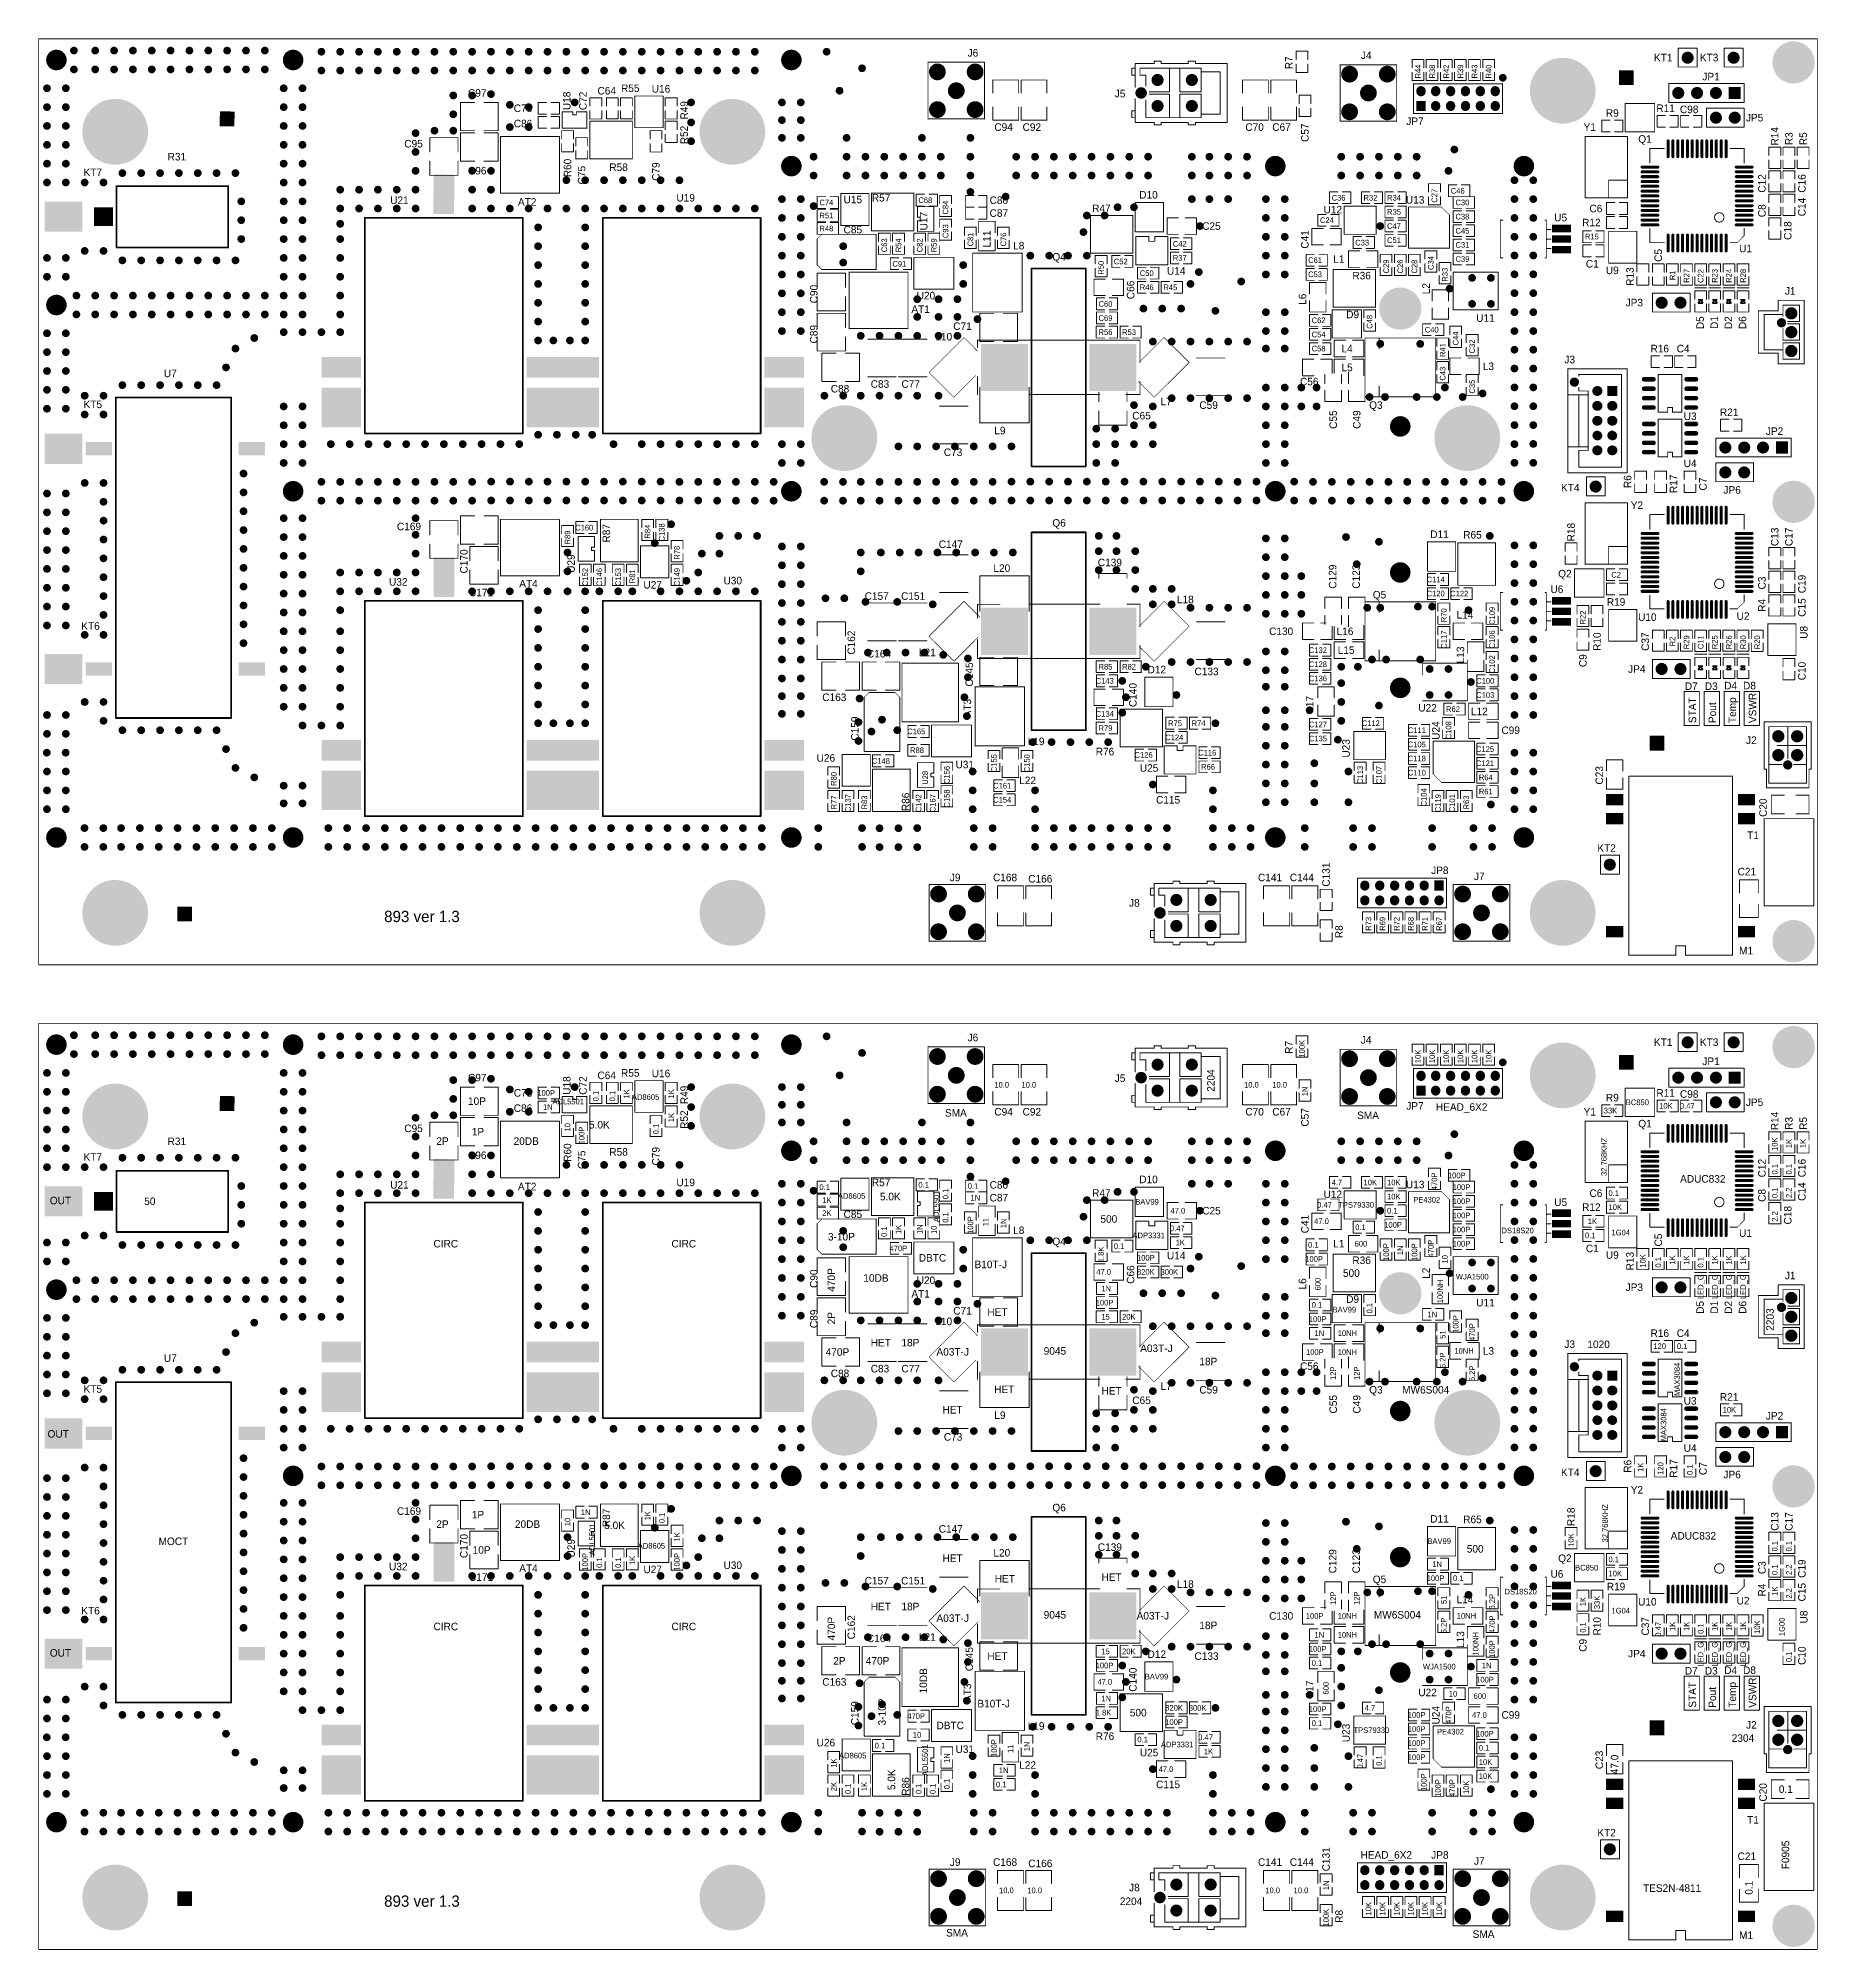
# Model space of a CAD drawing. Extents: x 3.3 to 12.8, y -4.6 to 5.5.
import ezdxf

# ---------------------------------------------------------------- set-up
doc = ezdxf.new("R2010")
doc.units = 0
doc.header["$MEASUREMENT"] = 0
for name, color, linetype in [('1', 5, 'CONTINUOUS'), ('12', 1, 'CONTINUOUS'), ('2', 1, 'CONTINUOUS'), ('5', 7, 'CONTINUOUS')]:
    doc.layers.add(name, color=color, linetype=linetype)

msp = doc.modelspace()

# ---------------------------------------------------------------- texts
at = {"layer": '1'}
for s, height, p in [('J6', 0.04, (8.254, 5.418)), ('J4', 0.04, (10.341, 5.405)), ('KT1', 0.04, (11.896, 5.393)), ('KT3', 0.04, (12.14, 5.393)), ('JP1', 0.04, (12.153, 5.292)), ('C97', 0.04, (5.603, 5.205)), ('C64', 0.04, (6.29, 5.217)), ('R55', 0.04, (6.415, 5.23)), ('U16', 0.04, (6.578, 5.227)), ('J5', 0.04, (9.035, 5.202)), ('C78', 0.04, (5.846, 5.124)), ('C86', 0.04, (5.846, 5.043)), ('JP7', 0.04, (10.582, 5.055)), ('R9', 0.04, (11.641, 5.099)), ('R11', 0.04, (11.909, 5.124)), ('C98', 0.04, (12.034, 5.118)), ('JP5', 0.04, (12.384, 5.074)), ('C95', 0.04, (5.265, 4.936)), ('C94', 0.04, (8.396, 5.024)), ('C92', 0.04, (8.546, 5.024)), ('C70', 0.04, (9.728, 5.024)), ('C67', 0.04, (9.871, 5.024)), ('Y1', 0.04, (11.523, 5.024)), ('Q1', 0.04, (11.813, 4.961)), ('R31', 0.04, (4.009, 4.867)), ('KT7', 0.04, (3.563, 4.784)), ('C96', 0.04, (5.603, 4.793)), ('R58', 0.04, (6.353, 4.811)), ('U21', 0.04, (5.19, 4.636)), ('AT2', 0.04, (5.868, 4.627)), ('U19', 0.04, (6.709, 4.649)), ('R57', 0.04, (7.746, 4.649)), ('C80', 0.04, (8.371, 4.636)), ('D10', 0.04, (9.165, 4.665)), ('U13', 0.04, (10.58, 4.638)), ('C87', 0.04, (8.371, 4.568)), ('R47', 0.04, (8.915, 4.593)), ('U12', 0.04, (10.143, 4.586)), ('U5', 0.04, (11.367, 4.544)), ('C6', 0.04, (11.554, 4.592)), ('C85', 0.04, (7.596, 4.48)), ('C25', 0.04, (9.499, 4.499)), ('R12', 0.04, (11.515, 4.518)), ('L8', 0.04, (8.496, 4.395)), ('Q4', 0.04, (8.704, 4.336)), ('L1', 0.04, (10.194, 4.324)), ('U1', 0.04, (12.348, 4.38)), ('U14', 0.04, (9.312, 4.261)), ('R36', 0.04, (10.296, 4.236)), ('C1', 0.04, (11.535, 4.299)), ('U9', 0.04, (11.641, 4.264)), ('U20', 0.04, (7.984, 4.13)), ('J1', 0.04, (12.591, 4.155)), ('AT1', 0.04, (7.956, 4.058)), ('D9', 0.04, (10.263, 4.03)), ('JP3', 0.04, (11.746, 4.093)), ('C71', 0.04, (8.178, 3.968)), ('U11', 0.04, (10.953, 4.011)), ('L10', 0.04, (8.083, 3.912)), ('R16', 0.04, (11.878, 3.849)), ('C4', 0.04, (12.017, 3.849)), ('U7', 0.04, (3.989, 3.717)), ('L3', 0.04, (10.988, 3.755)), ('J3', 0.04, (11.421, 3.791)), ('C88', 0.04, (7.528, 3.636)), ('C83', 0.04, (7.74, 3.661)), ('C77', 0.04, (7.903, 3.661)), ('C56', 0.04, (10.018, 3.674)), ('KT5', 0.04, (3.563, 3.553)), ('L7', 0.04, (9.278, 3.568)), ('C59', 0.04, (9.484, 3.549)), ('Q3', 0.04, (10.385, 3.549)), ('R21', 0.04, (12.246, 3.511)), ('L9', 0.04, (8.396, 3.414)), ('C65', 0.04, (9.128, 3.493)), ('U3', 0.04, (12.054, 3.49)), ('JP2', 0.04, (12.49, 3.411)), ('C73', 0.04, (8.128, 3.299)), ('U4', 0.04, (12.054, 3.24)), ('KT4', 0.04, (11.403, 3.111)), ('Y2', 0.04, (11.773, 3.018)), ('JP6', 0.04, (12.265, 3.099)), ('C169', 0.04, (5.226, 2.905)), ('Q6', 0.04, (8.704, 2.924)), ('C147', 0.04, (8.101, 2.811)), ('D11', 0.04, (10.709, 2.864)), ('R65', 0.04, (10.884, 2.861)), ('C139', 0.04, (8.945, 2.714)), ('U32', 0.04, (5.184, 2.611)), ('AT4', 0.04, (5.875, 2.602)), ('U30', 0.04, (6.959, 2.618)), ('L20', 0.04, (8.391, 2.684)), ('Q2', 0.04, (11.388, 2.655)), ('C171', 0.04, (5.608, 2.555)), ('U27', 0.04, (6.534, 2.596)), ('C157', 0.04, (7.708, 2.536)), ('C151', 0.04, (7.901, 2.536)), ('L18', 0.04, (9.365, 2.518)), ('Q5', 0.04, (10.404, 2.543)), ('U6', 0.04, (11.347, 2.572)), ('R19', 0.04, (11.646, 2.505)), ('L14', 0.04, (10.849, 2.436)), ('U10', 0.04, (11.812, 2.424)), ('U2', 0.04, (12.335, 2.43)), ('KT6', 0.04, (3.551, 2.377)), ('C130', 0.04, (9.854, 2.349)), ('C164', 0.04, (7.72, 2.23)), ('L21', 0.04, (7.996, 2.237)), ('D12', 0.04, (9.209, 2.146)), ('C133', 0.04, (9.458, 2.136)), ('JP4', 0.04, (11.759, 2.149)), ('C163', 0.04, (7.483, 1.999)), ('D7', 0.04, (12.06, 2.058)), ('D3', 0.04, (12.166, 2.058)), ('D4', 0.04, (12.269, 2.061)), ('D8', 0.04, (12.369, 2.061)), ('U22', 0.04, (10.646, 1.943)), ('C99', 0.04, (11.087, 1.824)), ('L19', 0.04, (8.573, 1.765)), ('R76', 0.04, (8.934, 1.711)), ('J2', 0.04, (12.385, 1.771)), ('U26', 0.04, (7.453, 1.677)), ('U31', 0.04, (8.19, 1.642)), ('U25', 0.04, (9.168, 1.624)), ('L22', 0.04, (8.528, 1.558)), ('C115', 0.04, (9.254, 1.455)), ('KT2', 0.04, (11.596, 1.199)), ('T1', 0.04, (12.391, 1.267)), ('JP8', 0.04, (10.714, 1.081)), ('J9', 0.04, (8.16, 1.043)), ('C168', 0.04, (8.389, 1.043)), ('C166', 0.04, (8.576, 1.036)), ('C141', 0.04, (9.795, 1.043)), ('C144', 0.04, (9.964, 1.043)), ('J7', 0.04, (10.941, 1.049)), ('C21', 0.04, (12.34, 1.074)), ('J8', 0.04, (9.111, 0.908)), ('893 ver 1.3', 0.06, (5.158, 0.826)), ('M1', 0.04, (12.348, 0.655)), ('J6', 0.04, (8.254, 0.194)), ('J4', 0.04, (10.341, 0.181)), ('KT1', 0.04, (11.896, 0.169)), ('KT3', 0.04, (12.14, 0.169)), ('JP1', 0.04, (12.153, 0.068)), ('C97', 0.04, (5.603, -0.019)), ('C64', 0.04, (6.29, -0.007)), ('R55', 0.04, (6.415, 0.006)), ('U16', 0.04, (6.578, 0.003)), ('J5', 0.04, (9.035, -0.022)), ('C78', 0.04, (5.846, -0.1)), ('R9', 0.04, (11.641, -0.125)), ('R11', 0.04, (11.909, -0.1)), ('C98', 0.04, (12.034, -0.106)), ('C86', 0.04, (5.846, -0.181)), ('C94', 0.04, (8.396, -0.2)), ('C92', 0.04, (8.546, -0.2)), ('C70', 0.04, (9.728, -0.2)), ('C67', 0.04, (9.871, -0.2)), ('JP7', 0.04, (10.582, -0.169)), ('Y1', 0.04, (11.523, -0.2)), ('JP5', 0.04, (12.384, -0.15)), ('C95', 0.04, (5.265, -0.288)), ('Q1', 0.04, (11.813, -0.263)), ('KT7', 0.04, (3.563, -0.44)), ('R31', 0.04, (4.009, -0.357)), ('C96', 0.04, (5.603, -0.431)), ('R58', 0.04, (6.353, -0.413)), ('U21', 0.04, (5.19, -0.588)), ('AT2', 0.04, (5.868, -0.597)), ('U19', 0.04, (6.709, -0.575)), ('R57', 0.04, (7.746, -0.575)), ('C80', 0.04, (8.371, -0.588)), ('R47', 0.04, (8.915, -0.631)), ('D10', 0.04, (9.165, -0.559)), ('U12', 0.04, (10.143, -0.638)), ('U13', 0.04, (10.58, -0.586)), ('C6', 0.04, (11.554, -0.632)), ('C85', 0.04, (7.596, -0.744)), ('C87', 0.04, (8.371, -0.656)), ('C25', 0.04, (9.499, -0.725)), ('U5', 0.04, (11.367, -0.68)), ('R12', 0.04, (11.515, -0.706)), ('L8', 0.04, (8.496, -0.829)), ('U1', 0.04, (12.348, -0.844)), ('Q4', 0.04, (8.704, -0.888)), ('L1', 0.04, (10.194, -0.9)), ('C1', 0.04, (11.535, -0.925)), ('U14', 0.04, (9.312, -0.963)), ('R36', 0.04, (10.296, -0.988)), ('U9', 0.04, (11.641, -0.96)), ('U20', 0.04, (7.984, -1.094)), ('JP3', 0.04, (11.746, -1.131)), ('J1', 0.04, (12.591, -1.069)), ('AT1', 0.04, (7.956, -1.166)), ('C71', 0.04, (8.178, -1.256)), ('D9', 0.04, (10.263, -1.194)), ('U11', 0.04, (10.953, -1.213)), ('L10', 0.04, (8.083, -1.312)), ('J3', 0.04, (11.421, -1.433)), ('R16', 0.04, (11.878, -1.375)), ('C4', 0.04, (12.017, -1.375)), ('U7', 0.04, (3.989, -1.507)), ('C56', 0.04, (10.018, -1.55)), ('L3', 0.04, (10.988, -1.469)), ('C88', 0.04, (7.528, -1.588)), ('C83', 0.04, (7.74, -1.563)), ('C77', 0.04, (7.903, -1.563)), ('L7', 0.04, (9.278, -1.656)), ('KT5', 0.04, (3.563, -1.671)), ('C65', 0.04, (9.128, -1.731)), ('C59', 0.04, (9.484, -1.675)), ('Q3', 0.04, (10.385, -1.675)), ('U3', 0.04, (12.054, -1.734)), ('R21', 0.04, (12.246, -1.713)), ('L9', 0.04, (8.396, -1.81)), ('JP2', 0.04, (12.49, -1.813)), ('C73', 0.04, (8.128, -1.925)), ('U4', 0.04, (12.054, -1.984)), ('KT4', 0.04, (11.403, -2.113)), ('JP6', 0.04, (12.265, -2.125)), ('Y2', 0.04, (11.773, -2.206)), ('C169', 0.04, (5.226, -2.319)), ('Q6', 0.04, (8.704, -2.3)), ('D11', 0.04, (10.709, -2.36)), ('R65', 0.04, (10.884, -2.363)), ('C147', 0.04, (8.101, -2.413)), ('L20', 0.04, (8.391, -2.54)), ('C139', 0.04, (8.945, -2.51)), ('Q2', 0.04, (11.388, -2.569)), ('U32', 0.04, (5.184, -2.613)), ('C171', 0.04, (5.608, -2.669)), ('AT4', 0.04, (5.875, -2.622)), ('U27', 0.04, (6.534, -2.628)), ('U30', 0.04, (6.959, -2.606)), ('U6', 0.04, (11.347, -2.652)), ('C157', 0.04, (7.708, -2.688)), ('C151', 0.04, (7.901, -2.688)), ('L18', 0.04, (9.365, -2.706)), ('Q5', 0.04, (10.404, -2.681)), ('R19', 0.04, (11.646, -2.719)), ('KT6', 0.04, (3.551, -2.847)), ('C130', 0.04, (9.854, -2.875)), ('L14', 0.04, (10.849, -2.788)), ('U10', 0.04, (11.812, -2.8)), ('U2', 0.04, (12.335, -2.794)), ('C164', 0.04, (7.72, -2.994)), ('L21', 0.04, (7.996, -2.987)), ('D12', 0.04, (9.209, -3.078)), ('JP4', 0.04, (11.759, -3.075)), ('C133', 0.04, (9.458, -3.088)), ('D7', 0.04, (12.06, -3.166)), ('D3', 0.04, (12.166, -3.166)), ('D4', 0.04, (12.269, -3.163)), ('D8', 0.04, (12.369, -3.163)), ('C163', 0.04, (7.483, -3.225)), ('U22', 0.04, (10.646, -3.281)), ('L19', 0.04, (8.573, -3.459)), ('C99', 0.04, (11.087, -3.4)), ('J2', 0.04, (12.385, -3.453)), ('U26', 0.04, (7.453, -3.547)), ('U31', 0.04, (8.19, -3.582)), ('R76', 0.04, (8.934, -3.513)), ('L22', 0.04, (8.528, -3.666)), ('U25', 0.04, (9.168, -3.6)), ('C115', 0.04, (9.254, -3.769)), ('T1', 0.04, (12.391, -3.957)), ('KT2', 0.04, (11.596, -4.025)), ('J9', 0.04, (8.16, -4.181)), ('C168', 0.04, (8.389, -4.181)), ('C166', 0.04, (8.576, -4.188)), ('C141', 0.04, (9.795, -4.181)), ('C144', 0.04, (9.964, -4.181)), ('JP8', 0.04, (10.714, -4.143)), ('J7', 0.04, (10.941, -4.175)), ('C21', 0.04, (12.34, -4.15)), ('893 ver 1.3', 0.06, (5.158, -4.398)), ('J8', 0.04, (9.111, -4.316)), ('M1', 0.04, (12.348, -4.569))]:
    msp.add_text(s, height=height, dxfattribs=at).set_placement(p)
for s, p in [('R7', (9.979, 5.351)), ('U18', (6.147, 5.134)), ('C72', (6.233, 5.134)), ('R49', (6.77, 5.084)), ('R52', (6.77, 4.953)), ('C57', (10.064, 4.965)), ('R14', (12.557, 4.946)), ('R3', (12.632, 4.948)), ('R5', (12.708, 4.948)), ('R60', (6.151, 4.778)), ('C75', (6.226, 4.74)), ('C79', (6.62, 4.759)), ('C12', (12.489, 4.696)), ('C16', (12.701, 4.696)), ('C14', (12.701, 4.571)), ('C8', (12.489, 4.566)), ('C41', (10.064, 4.399)), ('C18', (12.626, 4.446)), ('C5', (11.939, 4.329)), ('R13', (11.789, 4.202)), ('C90', (7.458, 4.109)), ('C66', (9.139, 4.131)), ('L6', (10.051, 4.101)), ('L2', (10.707, 4.157)), ('C89', (7.458, 3.896)), ('D5', (12.161, 3.972)), ('D1', (12.236, 3.973)), ('D2', (12.311, 3.972)), ('D6', (12.386, 3.972)), ('C55', (10.214, 3.443)), ('C49', (10.339, 3.443)), ('R6', (11.776, 3.129)), ('R17', (12.02, 3.102)), ('C7', (12.176, 3.116)), ('R18', (11.476, 2.846)), ('R87', (6.357, 2.84)), ('C13', (12.557, 2.821)), ('C17', (12.632, 2.821)), ('C170', (5.601, 2.676)), ('U29', (6.17, 2.679)), ('C129', (10.211, 2.595)), ('C123', (10.336, 2.595)), ('C3', (12.489, 2.591)), ('C19', (12.701, 2.571)), ('R4', (12.489, 2.472)), ('C15', (12.701, 2.446)), ('C162', (7.657, 2.245)), ('R10', (11.614, 2.265)), ('C37', (11.87, 2.265)), ('U8', (12.711, 2.329)), ('L13', (10.889, 2.199)), ('C9', (11.539, 2.179)), ('C145', (8.283, 2.076)), ('C10', (12.701, 2.109)), ('C140', (9.151, 1.967)), ('VSWR', (12.439, 1.882)), ('AT3', (8.273, 1.912)), ('L17', (10.089, 1.937)), ('STAT', (12.12, 1.882)), ('Pout', (12.226, 1.882)), ('Temp', (12.332, 1.882)), ('C159', (7.676, 1.789)), ('U24', (10.759, 1.793)), ('U23', (10.282, 1.699)), ('C23', (11.626, 1.556)), ('R86', (7.945, 1.415)), ('C20', (12.495, 1.384)), ('C131', (10.176, 1.014)), ('R8', (10.245, 0.741)), ('R7', (9.979, 0.127)), ('U18', (6.147, -0.09)), ('C72', (6.233, -0.09)), ('R49', (6.77, -0.14)), ('R52', (6.77, -0.271)), ('C57', (10.064, -0.259)), ('R14', (12.557, -0.278)), ('R3', (12.632, -0.276)), ('R5', (12.708, -0.276)), ('R60', (6.151, -0.446)), ('C75', (6.226, -0.484)), ('C79', (6.62, -0.465)), ('C12', (12.489, -0.528)), ('C16', (12.701, -0.528)), ('C8', (12.489, -0.658)), ('C14', (12.701, -0.653)), ('C18', (12.626, -0.778)), ('C41', (10.064, -0.825)), ('C5', (11.939, -0.895)), ('C66', (9.139, -1.093)), ('L2', (10.707, -1.067)), ('R13', (11.789, -1.022)), ('C90', (7.458, -1.115)), ('L6', (10.051, -1.123)), ('D5', (12.161, -1.252)), ('D1', (12.236, -1.251)), ('D2', (12.311, -1.252)), ('D6', (12.386, -1.252)), ('C89', (7.458, -1.328)), ('C55', (10.214, -1.781)), ('C49', (10.339, -1.781)), ('R17', (12.02, -2.122)), ('R6', (11.776, -2.095)), ('C7', (12.176, -2.108)), ('R87', (6.357, -2.384)), ('R18', (11.476, -2.378)), ('C13', (12.557, -2.403)), ('C17', (12.632, -2.403)), ('C170', (5.601, -2.548)), ('U29', (6.17, -2.545)), ('C129', (10.211, -2.629)), ('C123', (10.336, -2.629)), ('C3', (12.489, -2.633)), ('C19', (12.701, -2.653)), ('R4', (12.489, -2.752)), ('C15', (12.701, -2.778)), ('U8', (12.711, -2.895)), ('C162', (7.657, -2.979)), ('L13', (10.889, -3.025)), ('R10', (11.614, -2.959)), ('C37', (11.87, -2.959)), ('C145', (8.283, -3.148)), ('C9', (11.539, -3.045)), ('C10', (12.701, -3.115)), ('C140', (9.151, -3.257)), ('AT3', (8.273, -3.312)), ('L17', (10.089, -3.287)), ('STAT', (12.12, -3.342)), ('Pout', (12.226, -3.342)), ('Temp', (12.332, -3.342)), ('VSWR', (12.439, -3.342)), ('C159', (7.676, -3.435)), ('U24', (10.759, -3.431)), ('U23', (10.282, -3.525)), ('C23', (11.626, -3.668)), ('R86', (7.945, -3.809)), ('C20', (12.495, -3.84)), ('C131', (10.176, -4.21)), ('R8', (10.245, -4.483))]:
    msp.add_text(s, height=0.04, rotation=90, dxfattribs=at).set_placement(p)
at = {"layer": '12'}
for s, height, p in [('R44', 0.03, (10.659, 5.302)), ('R38', 0.03, (10.734, 5.302)), ('R42', 0.03, (10.809, 5.302)), ('R39', 0.03, (10.884, 5.302)), ('R43', 0.03, (10.959, 5.302)), ('R40', 0.03, (11.034, 5.302)), ('C27', 0.03, (10.746, 4.643)), ('U17', 0.04, (8.041, 4.496)), ('C84', 0.03, (8.152, 4.58)), ('C93', 0.03, (8.152, 4.455)), ('C81', 0.03, (8.284, 4.411)), ('L11', 0.04, (8.376, 4.406)), ('C76', 0.03, (8.459, 4.411)), ('C63', 0.03, (7.827, 4.38)), ('R54', 0.03, (7.902, 4.38)), ('C82', 0.03, (8.015, 4.38)), ('R59', 0.03, (8.09, 4.38)), ('R50', 0.03, (8.977, 4.261)), ('C29', 0.03, (10.49, 4.268)), ('C26', 0.03, (10.565, 4.268)), ('C28', 0.03, (10.64, 4.267)), ('C34', 0.03, (10.727, 4.286)), ('R33', 0.03, (10.802, 4.224)), ('R1', 0.03, (12.009, 4.232)), ('R27', 0.03, (12.084, 4.218)), ('C22', 0.03, (12.159, 4.217)), ('R23', 0.03, (12.234, 4.218)), ('R24', 0.03, (12.309, 4.218)), ('R28', 0.03, (12.384, 4.218)), ('C48', 0.03, (10.402, 3.974)), ('C44', 0.03, (10.859, 3.886)), ('R41', 0.03, (10.79, 3.824)), ('C32', 0.03, (10.946, 3.843)), ('C43', 0.03, (10.79, 3.699)), ('C35', 0.03, (10.946, 3.63)), ('R89', 0.03, (6.146, 2.83)), ('R84', 0.03, (6.571, 2.861)), ('C138', 0.03, (6.646, 2.846)), ('R78', 0.03, (6.727, 2.749)), ('C152', 0.03, (6.24, 2.609)), ('C146', 0.03, (6.315, 2.609)), ('C153', 0.03, (6.415, 2.609)), ('R81', 0.03, (6.49, 2.624)), ('C149', 0.03, (6.727, 2.609)), ('R70', 0.03, (10.796, 2.417)), ('C109', 0.03, (11.052, 2.403)), ('R22', 0.03, (11.534, 2.405)), ('C117', 0.03, (10.796, 2.277)), ('C106', 0.03, (11.052, 2.278)), ('R2', 0.03, (12.009, 2.289)), ('R29', 0.03, (12.084, 2.274)), ('C11', 0.03, (12.159, 2.274)), ('R25', 0.03, (12.234, 2.274)), ('R26', 0.03, (12.309, 2.274)), ('R30', 0.03, (12.384, 2.274)), ('R20', 0.03, (12.459, 2.274)), ('C102', 0.03, (11.052, 2.146)), ('C108', 0.03, (10.821, 1.796)), ('U28', 0.03, (8.044, 1.555)), ('C156', 0.03, (8.159, 1.559)), ('C155', 0.03, (8.409, 1.621)), ('C150', 0.03, (8.584, 1.621)), ('C113', 0.03, (10.352, 1.559)), ('C107', 0.03, (10.452, 1.559)), ('R80', 0.03, (7.559, 1.549)), ('C158', 0.03, (8.159, 1.434)), ('C104', 0.03, (10.69, 1.44)), ('R77', 0.03, (7.559, 1.424)), ('C137', 0.03, (7.634, 1.409)), ('R83', 0.03, (7.721, 1.424)), ('C142', 0.03, (8.009, 1.409)), ('C167', 0.03, (8.084, 1.409)), ('C119', 0.03, (10.765, 1.409)), ('C101', 0.03, (10.84, 1.409)), ('R63', 0.03, (10.915, 1.424)), ('R73', 0.03, (10.396, 0.78)), ('R69', 0.03, (10.471, 0.78)), ('R72', 0.03, (10.546, 0.78)), ('R68', 0.03, (10.621, 0.78)), ('R71', 0.03, (10.696, 0.78)), ('R67', 0.03, (10.771, 0.78))]:
    msp.add_text(s, height=height, rotation=90, dxfattribs=at).set_placement(p)
for s, height, p in [('U15', 0.04, (7.596, 4.64)), ('C68', 0.03, (7.993, 4.641)), ('C36', 0.03, (10.186, 4.654)), ('R32', 0.03, (10.355, 4.654)), ('R34', 0.03, (10.48, 4.654)), ('C46', 0.03, (10.818, 4.691)), ('C74', 0.03, (7.468, 4.629)), ('R51', 0.03, (7.468, 4.56)), ('C24', 0.03, (10.124, 4.535)), ('R35', 0.03, (10.48, 4.579)), ('C30', 0.03, (10.843, 4.629)), ('C38', 0.03, (10.843, 4.554)), ('R48', 0.03, (7.468, 4.491)), ('C47', 0.03, (10.48, 4.504)), ('C45', 0.03, (10.843, 4.479)), ('R15', 0.03, (11.53, 4.448)), ('C42', 0.03, (9.343, 4.41)), ('R37', 0.03, (9.343, 4.335)), ('C33', 0.03, (10.311, 4.416)), ('C51', 0.03, (10.48, 4.429)), ('C31', 0.03, (10.843, 4.404)), ('C91', 0.03, (7.855, 4.304)), ('C52', 0.03, (9.03, 4.316)), ('C50', 0.03, (9.168, 4.254)), ('C61', 0.03, (10.061, 4.323)), ('C53', 0.03, (10.061, 4.248)), ('C39', 0.03, (10.843, 4.329)), ('R46', 0.03, (9.168, 4.179)), ('R45', 0.03, (9.293, 4.179)), ('C60', 0.03, (8.949, 4.091)), ('C69', 0.03, (8.949, 4.016)), ('R56', 0.03, (8.949, 3.941)), ('R53', 0.03, (9.074, 3.941)), ('C62', 0.03, (10.08, 4.004)), ('C54', 0.03, (10.08, 3.929)), ('C40', 0.03, (10.68, 3.954)), ('C58', 0.03, (10.08, 3.854)), ('L4', 0.04, (10.238, 3.849)), ('L5', 0.04, (10.238, 3.749)), ('C160', 0.03, (6.172, 2.904)), ('C114', 0.03, (10.69, 2.629)), ('C2', 0.03, (11.67, 2.654)), ('C120', 0.03, (10.69, 2.554)), ('C122', 0.03, (10.815, 2.554)), ('L16', 0.04, (10.212, 2.349)), ('C132', 0.03, (10.065, 2.254)), ('L15', 0.04, (10.218, 2.249)), ('R85', 0.03, (8.949, 2.166)), ('R82', 0.03, (9.074, 2.166)), ('C128', 0.03, (10.065, 2.179)), ('C136', 0.03, (10.065, 2.104)), ('C143', 0.03, (8.934, 2.091)), ('C100', 0.03, (10.953, 2.091)), ('C103', 0.03, (10.953, 2.016)), ('C134', 0.03, (8.934, 1.916)), ('R62', 0.03, (10.793, 1.941)), ('L12', 0.04, (10.925, 1.924)), ('C165', 0.03, (7.934, 1.823)), ('R79', 0.03, (8.949, 1.841)), ('R75', 0.03, (9.318, 1.866)), ('R74', 0.03, (9.443, 1.866)), ('C127', 0.03, (10.065, 1.86)), ('C112', 0.03, (10.346, 1.866)), ('C111', 0.03, (10.59, 1.829)), ('R88', 0.03, (7.949, 1.723)), ('C126', 0.03, (9.14, 1.698)), ('C124', 0.03, (9.303, 1.791)), ('C116', 0.03, (9.478, 1.71)), ('C135', 0.03, (10.065, 1.785)), ('C105', 0.03, (10.59, 1.754)), ('C125', 0.03, (10.952, 1.729)), ('C148', 0.03, (7.746, 1.666)), ('R66', 0.03, (9.493, 1.635)), ('C118', 0.03, (10.59, 1.679)), ('C110', 0.03, (10.59, 1.604)), ('C121', 0.03, (10.952, 1.654)), ('C161', 0.03, (8.39, 1.535)), ('R64', 0.03, (10.967, 1.579)), ('R61', 0.03, (10.967, 1.504)), ('C154', 0.03, (8.39, 1.46))]:
    msp.add_text(s, height=height, dxfattribs=at).set_placement(p)
at = {"layer": '2'}
for s, height, p in [('100K', 0.03, (10.043, 0.107)), ('10K', 0.03, (10.659, 0.078)), ('10K', 0.03, (10.734, 0.078)), ('10K', 0.03, (10.809, 0.078)), ('10K', 0.03, (10.884, 0.078)), ('10K', 0.03, (10.959, 0.078)), ('10K', 0.03, (11.034, 0.078)), ('2204', 0.04, (9.565, -0.074)), ('0.1', 0.03, (6.296, -0.125)), ('0.1', 0.03, (6.384, -0.125)), ('1K', 0.03, (6.459, -0.11)), ('1K', 0.03, (6.696, -0.11)), ('1N', 0.03, (10.059, -0.098)), ('1K', 0.03, (6.696, -0.235)), ('10', 0.03, (6.146, -0.285)), ('100P', 0.03, (6.221, -0.353)), ('0.1', 0.03, (6.615, -0.3)), ('32.768KHZ', 0.03, (11.646, -0.521)), ('10K', 0.03, (12.552, -0.388)), ('1K', 0.03, (12.627, -0.373)), ('1K', 0.03, (12.702, -0.373)), ('470P', 0.03, (10.746, -0.596)), ('0.1', 0.03, (12.552, -0.513)), ('0.1', 0.03, (12.627, -0.513)), ('ADL5501', 0.03, (8.104, -0.766)), ('0.1', 0.03, (8.152, -0.644)), ('0.1', 0.03, (12.552, -0.638)), ('2.2', 0.03, (12.627, -0.638)), ('2.2', 0.03, (12.552, -0.763)), ('0.1', 0.03, (7.827, -0.844)), ('1K', 0.03, (7.902, -0.829)), ('1N', 0.03, (8.015, -0.829)), ('10', 0.03, (8.09, -0.829)), ('0.1', 0.03, (8.152, -0.769)), ('100P', 0.03, (8.284, -0.828)), ('11', 0.03, (8.365, -0.788)), ('1N', 0.03, (8.459, -0.798)), ('1.8K', 0.03, (8.977, -0.978)), ('100P', 0.03, (10.49, -0.971)), ('1N', 0.03, (10.565, -0.941)), ('100P', 0.03, (10.64, -0.972)), ('470P', 0.03, (10.727, -0.953)), ('470P', 0.04, (7.551, -1.135)), ('10', 0.03, (10.802, -0.985)), ('10K', 0.03, (11.852, -1.007)), ('0.1', 0.03, (11.934, -1.007)), ('1K', 0.03, (12.009, -0.991)), ('1K', 0.03, (12.084, -0.991)), ('0.1', 0.03, (12.159, -1.007)), ('1K', 0.03, (12.234, -0.991)), ('1K', 0.03, (12.309, -0.991)), ('1K', 0.03, (12.384, -0.991)), ('600', 0.03, (10.127, -1.128)), ('100NH', 0.03, (10.777, -1.196)), ('LED_G', 0.03, (12.159, -1.174)), ('LED_G', 0.03, (12.234, -1.174)), ('LED_G', 0.03, (12.309, -1.174)), ('LED_G', 0.03, (12.384, -1.174)), ('0.1', 0.03, (10.402, -1.25)), ('2P', 0.04, (7.551, -1.308)), ('100P', 0.03, (10.859, -1.353)), ('470P', 0.03, (10.946, -1.396)), ('2203', 0.04, (12.532, -1.342)), ('51', 0.03, (10.79, -1.385)), ('6.2P', 0.03, (10.79, -1.54)), ('MAX3084', 0.03, (12.034, -1.688)), ('12P', 0.03, (10.209, -1.603)), ('12P', 0.03, (10.334, -1.603)), ('6.2P', 0.03, (10.946, -1.609)), ('MAX3084', 0.03, (11.962, -1.929)), ('1K', 0.03, (11.84, -2.091)), ('120', 0.03, (11.946, -2.106)), ('0.1', 0.03, (12.102, -2.107)), ('1K', 0.03, (6.571, -2.348)), ('0.1', 0.03, (6.646, -2.363)), ('32.768KHZ', 0.03, (11.652, -2.465)), ('10', 0.03, (6.146, -2.379)), ('ADL5501', 0.03, (6.277, -2.533)), ('1K', 0.03, (6.727, -2.46)), ('10K', 0.03, (11.471, -2.488)), ('100P', 0.03, (6.24, -2.615)), ('100P', 0.03, (6.727, -2.615)), ('0.1', 0.03, (12.552, -2.513)), ('0.1', 0.03, (12.627, -2.513)), ('0.1', 0.03, (6.315, -2.6)), ('0.1', 0.03, (6.415, -2.6)), ('1K', 0.03, (6.49, -2.585)), ('0.1', 0.03, (12.552, -2.638)), ('2.2', 0.03, (12.627, -2.638)), ('12P', 0.03, (10.209, -2.797)), ('12P', 0.03, (10.334, -2.797)), ('1K', 0.03, (12.552, -2.748)), ('2.2', 0.03, (12.627, -2.763)), ('51', 0.03, (10.796, -2.792)), ('6.2P', 0.03, (11.052, -2.821)), ('1K', 0.03, (11.534, -2.804)), ('33K', 0.03, (11.609, -2.819)), ('470P', 0.04, (7.551, -2.985)), ('6.2P', 0.03, (10.796, -2.947)), ('470P', 0.03, (11.052, -2.946)), ('0.1', 0.03, (11.534, -2.944)), ('0.47', 0.03, (11.934, -2.965)), ('1K', 0.03, (12.009, -2.935)), ('1K', 0.03, (12.084, -2.935)), ('0.1', 0.03, (12.159, -2.95)), ('1K', 0.03, (12.234, -2.935)), ('1K', 0.03, (12.309, -2.935)), ('1K', 0.03, (12.384, -2.935)), ('10K', 0.03, (12.459, -2.95)), ('1G00', 0.03, (12.59, -2.962)), ('100NH', 0.03, (10.965, -3.065)), ('100P', 0.03, (11.052, -3.078)), ('LED_G', 0.03, (12.159, -3.124)), ('LED_G', 0.03, (12.234, -3.124)), ('LED_G', 0.03, (12.309, -3.124)), ('LED_G', 0.03, (12.384, -3.124)), ('10DB', 0.04, (8.039, -3.266)), ('0.1', 0.03, (12.627, -3.1)), ('600', 0.03, (10.171, -3.272)), ('3-10P', 0.04, (7.82, -3.436)), ('470P', 0.03, (10.821, -3.428)), ('ADL5501', 0.03, (8.044, -3.704)), ('100P', 0.03, (8.409, -3.603)), ('11', 0.03, (8.496, -3.582)), ('1N', 0.03, (8.584, -3.573)), ('1K', 0.03, (7.559, -3.66)), ('1N', 0.03, (8.159, -3.635)), ('0.47', 0.03, (10.352, -3.665)), ('0.1', 0.03, (10.452, -3.65)), ('47.0', 0.04, (11.707, -3.695)), ('2K', 0.03, (7.559, -3.785)), ('0.1', 0.03, (7.634, -3.8)), ('1K', 0.03, (7.721, -3.785)), ('5.0K', 0.04, (7.87, -3.779)), ('0.1', 0.03, (8.009, -3.8)), ('0.1', 0.03, (8.084, -3.8)), ('0.1', 0.03, (8.159, -3.775)), ('100P', 0.03, (10.69, -3.784)), ('100P', 0.03, (10.765, -3.815)), ('470P', 0.03, (10.84, -3.815)), ('10K', 0.03, (10.915, -3.8)), ('F0905', 0.04, (12.614, -4.199)), ('1N', 0.03, (10.171, -4.31)), ('0.1', 0.04, (12.42, -4.334)), ('100K', 0.03, (10.171, -4.503)), ('10K', 0.03, (10.396, -4.444)), ('10K', 0.03, (10.471, -4.444)), ('10K', 0.03, (10.546, -4.444)), ('10K', 0.03, (10.621, -4.444)), ('10K', 0.03, (10.696, -4.444)), ('10K', 0.03, (10.771, -4.444))]:
    msp.add_text(s, height=height, rotation=90, dxfattribs=at).set_placement(p)
for s, height, p in [('100P', 0.03, (5.971, -0.095)), ('AD8605', 0.03, (6.473, -0.117)), ('10.0', 0.03, (8.396, -0.052)), ('10.0', 0.03, (8.54, -0.052)), ('10.0', 0.03, (9.721, -0.052)), ('10.0', 0.03, (9.871, -0.052)), ('10P', 0.04, (5.603, -0.144)), ('1N', 0.03, (6.001, -0.17)), ('ADL5501', 0.03, (6.051, -0.141)), ('SMA', 0.04, (8.134, -0.206)), ('SMA', 0.04, (10.321, -0.219)), ('HEAD_6X2', 0.04, (10.739, -0.175)), ('33K', 0.03, (11.63, -0.189)), ('BC850', 0.03, (11.747, -0.145)), ('10K', 0.03, (11.924, -0.164)), ('0.47', 0.03, (12.034, -0.164)), ('1P', 0.04, (5.623, -0.306)), ('5.0K', 0.04, (6.245, -0.269)), ('2P', 0.04, (5.435, -0.356)), ('20DB', 0.04, (5.845, -0.356)), ('100P', 0.03, (10.803, -0.533)), ('0.1', 0.03, (7.468, -0.595)), ('0.1', 0.03, (7.993, -0.583)), ('0.1', 0.03, (8.255, -0.589)), ('4.7', 0.03, (10.186, -0.57)), ('10K', 0.03, (10.355, -0.57)), ('10K', 0.03, (10.48, -0.57)), ('100P', 0.03, (10.828, -0.595)), ('0.1', 0.03, (11.655, -0.627)), ('ADUC832', 0.04, (12.035, -0.556)), ('OUT', 0.04, (3.384, -0.671)), ('50', 0.04, (3.885, -0.675)), ('2K', 0.03, (7.483, -0.733)), ('1K', 0.03, (7.483, -0.664)), ('AD8605', 0.03, (7.566, -0.642)), ('5.0K', 0.04, (7.789, -0.65)), ('1N', 0.03, (8.27, -0.651)), ('BAV99', 0.03, (9.144, -0.673)), ('47.0', 0.03, (9.331, -0.72)), ('0.47', 0.03, (10.109, -0.689)), ('TPS79330', 0.03, (10.221, -0.689)), ('0.1', 0.03, (10.48, -0.72)), ('10K', 0.03, (10.48, -0.645)), ('PE4302', 0.03, (10.619, -0.662)), ('100P', 0.03, (10.828, -0.67)), ('10K', 0.03, (11.655, -0.701)), ('500', 0.04, (8.959, -0.769)), ('0.47', 0.03, (9.328, -0.814)), ('47.0', 0.03, (10.093, -0.776)), ('0.1', 0.03, (10.311, -0.808)), ('100P', 0.03, (10.465, -0.795)), ('100P', 0.03, (10.828, -0.745)), ('100P', 0.03, (10.828, -0.82)), ('DS18S20', 0.03, (11.087, -0.825)), ('1K', 0.03, (11.545, -0.776)), ('1G04', 0.03, (11.671, -0.836)), ('CIRC', 0.04, (5.42, -0.9)), ('CIRC', 0.04, (6.683, -0.9)), ('3-10P', 0.04, (7.513, -0.863)), ('470P', 0.03, (7.84, -0.92)), ('0.1', 0.03, (9.03, -0.908)), ('ADP3331', 0.03, (9.129, -0.851)), ('1K', 0.03, (9.358, -0.889)), ('0.1', 0.03, (10.061, -0.901)), ('600', 0.03, (10.308, -0.895)), ('100P', 0.03, (10.828, -0.895)), ('0.1', 0.03, (11.53, -0.851)), ('DBTC', 0.04, (7.995, -0.975)), ('B10T-J', 0.04, (8.291, -1.01)), ('100P', 0.03, (9.153, -0.97)), ('100P', 0.03, (10.046, -0.976)), ('10DB', 0.04, (7.701, -1.082)), ('47.0', 0.03, (8.937, -1.045)), ('1N', 0.03, (8.964, -1.133)), ('820K', 0.03, (9.153, -1.045)), ('300K', 0.03, (9.278, -1.045)), ('500', 0.04, (10.246, -1.056)), ('WJA1500', 0.03, (10.845, -1.07)), ('100P', 0.03, (8.934, -1.208)), ('0.1', 0.03, (10.08, -1.22)), ('BAV99', 0.03, (10.191, -1.245)), ('HET', 0.04, (8.359, -1.263)), ('15', 0.03, (8.964, -1.283)), ('20K', 0.03, (9.074, -1.283)), ('100P', 0.03, (10.065, -1.295)), ('1N', 0.03, (10.695, -1.27)), ('HET', 0.04, (7.74, -1.425)), ('18P', 0.04, (7.903, -1.425)), ('A03T-J', 0.04, (9.17, -1.455)), ('1N', 0.03, (10.095, -1.37)), ('10NH', 0.03, (10.218, -1.37)), ('1020', 0.04, (11.543, -1.434)), ('120', 0.03, (11.893, -1.439)), ('0.1', 0.03, (12.018, -1.439)), ('470P', 0.04, (7.501, -1.475)), ('A03T-J', 0.04, (8.089, -1.474)), ('9045', 0.04, (8.658, -1.469)), ('18P', 0.04, (9.484, -1.525)), ('100P', 0.03, (10.05, -1.47)), ('10NH', 0.03, (10.218, -1.47)), ('10NH', 0.03, (10.837, -1.464)), ('HET', 0.04, (8.395, -1.673)), ('HET', 0.04, (8.965, -1.681)), ('MW6S004', 0.04, (10.56, -1.675)), ('HET', 0.04, (8.121, -1.781)), ('10K', 0.03, (12.261, -1.776)), ('OUT', 0.04, (3.372, -1.909)), ('1P', 0.04, (5.623, -2.338)), ('1N', 0.03, (6.202, -2.32)), ('2P', 0.04, (5.435, -2.388)), ('20DB', 0.04, (5.852, -2.388)), ('5.0K', 0.04, (6.326, -2.394)), ('ADUC832', 0.04, (11.985, -2.45)), ('MOCT', 0.04, (3.961, -2.479)), ('10P', 0.04, (5.628, -2.525)), ('AD8605', 0.03, (6.504, -2.498)), ('HET', 0.04, (8.121, -2.569)), ('BAV99', 0.03, (10.694, -2.473)), ('500', 0.04, (10.903, -2.519)), ('HET', 0.04, (8.965, -2.669)), ('1N', 0.03, (10.72, -2.595)), ('BC850', 0.03, (11.478, -2.614)), ('0.1', 0.03, (11.655, -2.57)), ('10K', 0.03, (11.655, -2.645)), ('HET', 0.04, (8.398, -2.678)), ('100P', 0.03, (10.69, -2.67)), ('0.1', 0.03, (10.83, -2.67)), ('DS18S20', 0.03, (11.103, -2.741)), ('HET', 0.04, (7.74, -2.825)), ('18P', 0.04, (7.903, -2.825)), ('9045', 0.04, (8.658, -2.869)), ('A03T-J', 0.04, (9.151, -2.874)), ('100P', 0.03, (10.049, -2.87)), ('10NH', 0.03, (10.218, -2.87)), ('MW6S004', 0.04, (10.41, -2.869)), ('10NH', 0.03, (10.85, -2.87)), ('1G04', 0.03, (11.671, -2.842)), ('CIRC', 0.04, (5.42, -2.931)), ('CIRC', 0.04, (6.683, -2.931)), ('A03T-J', 0.04, (8.089, -2.887)), ('18P', 0.04, (9.484, -2.925)), ('1N', 0.03, (10.095, -2.97)), ('10NH', 0.03, (10.218, -2.97)), ('OUT', 0.04, (3.384, -3.071)), ('15', 0.03, (8.964, -3.058)), ('20K', 0.03, (9.074, -3.058)), ('100P', 0.03, (10.065, -3.045)), ('2P', 0.04, (7.541, -3.113)), ('470P', 0.04, (7.714, -3.113)), ('HET', 0.04, (8.359, -3.088)), ('100P', 0.03, (8.934, -3.133)), ('0.1', 0.03, (10.08, -3.12)), ('WJA1500', 0.03, (10.67, -3.139)), ('1N', 0.03, (10.983, -3.133)), ('47.0', 0.03, (8.943, -3.22)), ('BAV99', 0.03, (9.194, -3.192)), ('100P', 0.03, (10.953, -3.208)), ('B10T-J', 0.04, (8.306, -3.34)), ('1N', 0.03, (8.964, -3.308)), ('820K', 0.03, (9.303, -3.358)), ('300K', 0.03, (9.428, -3.358)), ('100P', 0.03, (10.065, -3.364)), ('4.7', 0.03, (10.361, -3.358)), ('10', 0.03, (10.808, -3.283)), ('600', 0.03, (10.939, -3.295)), ('470P', 0.03, (7.934, -3.401)), ('DBTC', 0.04, (8.089, -3.456)), ('1.8K', 0.03, (8.934, -3.383)), ('500', 0.04, (9.115, -3.388)), ('100P', 0.03, (9.303, -3.433)), ('0.1', 0.03, (10.08, -3.439)), ('TPS79330', 0.03, (10.302, -3.476)), ('100P', 0.03, (10.59, -3.395)), ('100P', 0.03, (10.59, -3.47)), ('47.0', 0.03, (10.931, -3.395)), ('0.1', 0.03, (7.761, -3.558)), ('10', 0.03, (7.964, -3.501)), ('0.1', 0.03, (9.155, -3.526)), ('ADP3331', 0.03, (9.28, -3.552)), ('0.47', 0.03, (9.478, -3.514)), ('100P', 0.03, (10.59, -3.545)), ('PE4302', 0.03, (10.745, -3.484)), ('100P', 0.03, (10.952, -3.495)), ('0.1', 0.03, (10.967, -3.57)), ('2304', 0.04, (12.309, -3.523)), ('AD8605', 0.03, (7.572, -3.611)), ('1K', 0.03, (9.508, -3.589)), ('100P', 0.03, (10.59, -3.62)), ('10K', 0.03, (10.967, -3.645)), ('0.1', 0.03, (8.405, -3.764)), ('1N', 0.03, (8.42, -3.689)), ('47.0', 0.03, (9.268, -3.683)), ('10K', 0.03, (10.967, -3.72)), ('0.1', 0.04, (12.559, -3.794)), ('HEAD_6X2', 0.04, (10.339, -4.143)), ('10.0', 0.03, (8.421, -4.326)), ('10.0', 0.03, (8.571, -4.326)), ('2204', 0.04, (9.062, -4.389)), ('10.0', 0.03, (9.834, -4.326)), ('10.0', 0.03, (9.984, -4.326)), ('TES2N-4811', 0.04, (11.838, -4.319)), ('SMA', 0.04, (8.14, -4.556)), ('SMA', 0.04, (10.934, -4.563))]:
    msp.add_text(s, height=height, dxfattribs=at).set_placement(p)

# ---------------------------------------------------------------- linework, layer by layer
at = {"layer": '1', "const_width": 0.003}
for points in [[(8.043, 5.088), (8.043, 5.388, -1), (8.045, 5.388), (8.045, 5.088, -1), (8.043, 5.088)], [(8.344, 5.387), (8.044, 5.387, -1), (8.044, 5.389), (8.344, 5.389, -1), (8.344, 5.387)], [(8.343, 5.088), (8.343, 5.388, -1), (8.345, 5.388), (8.345, 5.088, -1), (8.343, 5.088)], [(9.244, 5.38), (9.144, 5.38, -1), (9.144, 5.382), (9.244, 5.382, -1), (9.244, 5.38)], [(9.145, 5.381), (9.145, 5.256, -1), (9.143, 5.256), (9.143, 5.381, -1), (9.145, 5.381)], [(9.243, 5.381), (9.243, 5.394, -1), (9.245, 5.394), (9.245, 5.381, -1), (9.243, 5.381)], [(9.244, 5.395), (9.281, 5.395, -1), (9.281, 5.393), (9.244, 5.393, -1), (9.244, 5.395)], [(9.28, 5.381), (9.28, 5.394, -1), (9.282, 5.394), (9.282, 5.381, -1), (9.28, 5.381)], [(9.281, 5.382), (9.425, 5.382, -1), (9.425, 5.38), (9.281, 5.38, -1), (9.281, 5.382)], [(9.424, 5.381), (9.424, 5.394, -1), (9.426, 5.394), (9.426, 5.381, -1), (9.424, 5.381)], [(9.463, 5.393), (9.425, 5.393, -1), (9.425, 5.395), (9.463, 5.395, -1), (9.463, 5.393)], [(9.462, 5.381), (9.462, 5.394, -1), (9.464, 5.394), (9.464, 5.381, -1), (9.462, 5.381)], [(9.463, 5.382), (9.631, 5.382, -1), (9.631, 5.38), (9.463, 5.38, -1), (9.463, 5.382)], [(9.63, 5.069), (9.63, 5.381, -1), (9.632, 5.381), (9.632, 5.069, -1), (9.63, 5.069)], [(9.996, 5.403), (9.996, 5.447, -1), (9.998, 5.447), (9.998, 5.403, -1), (9.996, 5.403)], [(9.997, 5.448), (10.059, 5.448, -1), (10.059, 5.446), (9.997, 5.446, -1), (9.997, 5.448)], [(9.996, 5.334), (9.996, 5.378, -1), (9.998, 5.378), (9.998, 5.334, -1), (9.996, 5.334)], [(10.058, 5.403), (10.058, 5.447, -1), (10.06, 5.447), (10.06, 5.403, -1), (10.058, 5.403)], [(10.058, 5.334), (10.058, 5.378, -1), (10.06, 5.378), (10.06, 5.334, -1), (10.058, 5.334)], [(10.531, 5.374), (10.231, 5.374, -1), (10.231, 5.376), (10.531, 5.376, -1), (10.531, 5.374)], [(10.23, 5.075), (10.23, 5.375, -1), (10.232, 5.375), (10.232, 5.075, -1), (10.23, 5.075)], [(10.53, 5.075), (10.53, 5.375, -1), (10.532, 5.375), (10.532, 5.075, -1), (10.53, 5.075)], [(10.614, 5.403), (10.614, 5.359, -1), (10.612, 5.359), (10.612, 5.403, -1), (10.614, 5.403)], [(10.613, 5.404), (10.675, 5.404, -1), (10.675, 5.402), (10.613, 5.402, -1), (10.613, 5.404)], [(10.676, 5.403), (10.676, 5.359, -1), (10.674, 5.359), (10.674, 5.403, -1), (10.676, 5.403)], [(10.689, 5.403), (10.689, 5.359, -1), (10.687, 5.359), (10.687, 5.403, -1), (10.689, 5.403)], [(10.688, 5.404), (10.75, 5.404, -1), (10.75, 5.402), (10.688, 5.402, -1), (10.688, 5.404)], [(10.751, 5.403), (10.751, 5.359, -1), (10.749, 5.359), (10.749, 5.403, -1), (10.751, 5.403)], [(10.763, 5.404), (10.825, 5.404, -1), (10.825, 5.402), (10.763, 5.402, -1), (10.763, 5.404)], [(10.764, 5.403), (10.764, 5.359, -1), (10.762, 5.359), (10.762, 5.403, -1), (10.764, 5.403)], [(10.826, 5.403), (10.826, 5.359, -1), (10.824, 5.359), (10.824, 5.403, -1), (10.826, 5.403)], [(10.839, 5.403), (10.839, 5.359, -1), (10.837, 5.359), (10.837, 5.403, -1), (10.839, 5.403)], [(10.838, 5.404), (10.9, 5.404, -1), (10.9, 5.402), (10.838, 5.402, -1), (10.838, 5.404)], [(10.901, 5.403), (10.901, 5.359, -1), (10.899, 5.359), (10.899, 5.403, -1), (10.901, 5.403)], [(10.913, 5.404), (10.975, 5.404, -1), (10.975, 5.402), (10.913, 5.402, -1), (10.913, 5.404)], [(10.914, 5.403), (10.914, 5.359, -1), (10.912, 5.359), (10.912, 5.403, -1), (10.914, 5.403)], [(10.976, 5.403), (10.976, 5.359, -1), (10.974, 5.359), (10.974, 5.403, -1), (10.976, 5.403)], [(10.989, 5.403), (10.989, 5.359, -1), (10.987, 5.359), (10.987, 5.403, -1), (10.989, 5.403)], [(10.988, 5.404), (11.05, 5.404, -1), (11.05, 5.402), (10.988, 5.402, -1), (10.988, 5.404)], [(11.051, 5.403), (11.051, 5.359, -1), (11.049, 5.359), (11.049, 5.403, -1), (11.051, 5.403)], [(12.024, 5.363), (12.024, 5.463, -1), (12.026, 5.463), (12.026, 5.363, -1), (12.024, 5.363)], [(12.125, 5.462), (12.025, 5.462, -1), (12.025, 5.464), (12.125, 5.464, -1), (12.125, 5.462)], [(12.124, 5.363), (12.124, 5.463, -1), (12.126, 5.463), (12.126, 5.363, -1), (12.124, 5.363)], [(12.268, 5.363), (12.268, 5.463, -1), (12.27, 5.463), (12.27, 5.363, -1), (12.268, 5.363)], [(12.369, 5.462), (12.269, 5.462, -1), (12.269, 5.464), (12.369, 5.464, -1), (12.369, 5.462)], [(12.368, 5.363), (12.368, 5.463, -1), (12.37, 5.463), (12.37, 5.363, -1), (12.368, 5.363)], [(8.525, 5.293), (8.388, 5.293, -1), (8.388, 5.295), (8.525, 5.295, -1), (8.525, 5.293)], [(8.387, 5.225), (8.387, 5.294, -1), (8.389, 5.294), (8.389, 5.225, -1), (8.387, 5.225)], [(8.524, 5.225), (8.524, 5.294, -1), (8.526, 5.294), (8.526, 5.225, -1), (8.524, 5.225)], [(8.675, 5.293), (8.538, 5.293, -1), (8.538, 5.295), (8.675, 5.295, -1), (8.675, 5.293)], [(8.537, 5.225), (8.537, 5.294, -1), (8.539, 5.294), (8.539, 5.225, -1), (8.537, 5.225)], [(8.674, 5.225), (8.674, 5.294, -1), (8.676, 5.294), (8.676, 5.225, -1), (8.674, 5.225)], [(9.144, 5.355), (9.125, 5.355, -1), (9.125, 5.357), (9.144, 5.357, -1), (9.144, 5.355)], [(9.124, 5.319), (9.124, 5.356, -1), (9.126, 5.356), (9.126, 5.319, -1), (9.124, 5.319)], [(9.125, 5.32), (9.144, 5.32, -1), (9.144, 5.318), (9.125, 5.318, -1), (9.125, 5.32)], [(9.17, 5.356), (9.17, 5.319, -1), (9.168, 5.319), (9.168, 5.356, -1), (9.17, 5.356)], [(9.169, 5.32), (9.2, 5.32, -1), (9.2, 5.318), (9.169, 5.318, -1), (9.169, 5.32)], [(9.169, 5.357), (9.494, 5.357, -1), (9.494, 5.355), (9.169, 5.355, -1), (9.169, 5.357)], [(9.201, 5.319), (9.201, 5.262, -1), (9.199, 5.262), (9.199, 5.319, -1), (9.201, 5.319)], [(9.324, 5.231), (9.324, 5.356, -1), (9.326, 5.356), (9.326, 5.231, -1), (9.324, 5.231)], [(9.38, 5.231), (9.38, 5.356, -1), (9.382, 5.356), (9.382, 5.231, -1), (9.38, 5.231)], [(9.495, 5.356), (9.495, 5.231, -1), (9.493, 5.231), (9.493, 5.356, -1), (9.495, 5.356)], [(9.495, 5.356), (9.495, 5.337, -1), (9.493, 5.337), (9.493, 5.356, -1), (9.495, 5.356)], [(9.594, 5.336), (9.494, 5.336, -1), (9.494, 5.338), (9.594, 5.338, -1), (9.594, 5.336)], [(9.595, 5.337), (9.595, 5.112, -1), (9.593, 5.112), (9.593, 5.337, -1), (9.595, 5.337)], [(9.85, 5.293), (9.713, 5.293, -1), (9.713, 5.295), (9.85, 5.295, -1), (9.85, 5.293)], [(9.712, 5.225), (9.712, 5.294, -1), (9.714, 5.294), (9.714, 5.225, -1), (9.712, 5.225)], [(9.849, 5.225), (9.849, 5.294, -1), (9.851, 5.294), (9.851, 5.225, -1), (9.849, 5.225)], [(10, 5.293), (9.863, 5.293, -1), (9.863, 5.295), (10, 5.295, -1), (10, 5.293)], [(9.862, 5.225), (9.862, 5.294, -1), (9.864, 5.294), (9.864, 5.225, -1), (9.862, 5.225)], [(10.059, 5.333), (9.997, 5.333, -1), (9.997, 5.335), (10.059, 5.335, -1), (10.059, 5.333)], [(9.999, 5.225), (9.999, 5.294, -1), (10.001, 5.294), (10.001, 5.225, -1), (9.999, 5.225)], [(10.614, 5.334), (10.614, 5.291, -1), (10.612, 5.291), (10.612, 5.334, -1), (10.614, 5.334)], [(10.675, 5.29), (10.613, 5.29, -1), (10.613, 5.292), (10.675, 5.292, -1), (10.675, 5.29)], [(10.621, 5.274), (10.621, 5.116, -1), (10.619, 5.116), (10.619, 5.274, -1), (10.621, 5.274)], [(10.62, 5.275), (11.093, 5.275, -1), (11.093, 5.273), (10.62, 5.273, -1), (10.62, 5.275)], [(10.676, 5.334), (10.676, 5.291, -1), (10.674, 5.291), (10.674, 5.334, -1), (10.676, 5.334)], [(10.689, 5.334), (10.689, 5.291, -1), (10.687, 5.291), (10.687, 5.334, -1), (10.689, 5.334)], [(10.75, 5.29), (10.688, 5.29, -1), (10.688, 5.292), (10.75, 5.292, -1), (10.75, 5.29)], [(10.751, 5.334), (10.751, 5.291, -1), (10.749, 5.291), (10.749, 5.334, -1), (10.751, 5.334)], [(10.764, 5.334), (10.764, 5.291, -1), (10.762, 5.291), (10.762, 5.334, -1), (10.764, 5.334)], [(10.825, 5.29), (10.763, 5.29, -1), (10.763, 5.292), (10.825, 5.292, -1), (10.825, 5.29)], [(10.826, 5.334), (10.826, 5.291, -1), (10.824, 5.291), (10.824, 5.334, -1), (10.826, 5.334)], [(10.839, 5.334), (10.839, 5.291, -1), (10.837, 5.291), (10.837, 5.334, -1), (10.839, 5.334)], [(10.9, 5.29), (10.838, 5.29, -1), (10.838, 5.292), (10.9, 5.292, -1), (10.9, 5.29)], [(10.901, 5.334), (10.901, 5.291, -1), (10.899, 5.291), (10.899, 5.334, -1), (10.901, 5.334)], [(10.914, 5.334), (10.914, 5.291, -1), (10.912, 5.291), (10.912, 5.334, -1), (10.914, 5.334)], [(10.975, 5.29), (10.913, 5.29, -1), (10.913, 5.292), (10.975, 5.292, -1), (10.975, 5.29)], [(10.976, 5.334), (10.976, 5.291, -1), (10.974, 5.291), (10.974, 5.334, -1), (10.976, 5.334)], [(10.989, 5.334), (10.989, 5.291, -1), (10.987, 5.291), (10.987, 5.334, -1), (10.989, 5.334)], [(11.05, 5.29), (10.988, 5.29, -1), (10.988, 5.292), (11.05, 5.292, -1), (11.05, 5.29)], [(11.051, 5.334), (11.051, 5.291, -1), (11.049, 5.291), (11.049, 5.334, -1), (11.051, 5.334)], [(11.094, 5.274), (11.094, 5.116, -1), (11.092, 5.116), (11.092, 5.274, -1), (11.094, 5.274)], [(11.976, 5.275), (11.976, 5.175, -1), (11.974, 5.175), (11.974, 5.275, -1), (11.976, 5.275)], [(12.375, 5.274), (11.975, 5.274, -1), (11.975, 5.276), (12.375, 5.276, -1), (12.375, 5.274)], [(12.125, 5.362), (12.025, 5.362, -1), (12.025, 5.364), (12.125, 5.364, -1), (12.125, 5.362)], [(12.369, 5.362), (12.269, 5.362, -1), (12.269, 5.364), (12.369, 5.364, -1), (12.369, 5.362)], [(12.376, 5.275), (12.376, 5.175, -1), (12.374, 5.175), (12.374, 5.275, -1), (12.376, 5.275)], [(5.564, 5.175), (5.564, 5.025, -1), (5.562, 5.025), (5.562, 5.175, -1), (5.564, 5.175)], [(5.638, 5.174), (5.563, 5.174, -1), (5.563, 5.176), (5.638, 5.176, -1), (5.638, 5.174)], [(5.688, 5.176), (5.763, 5.176, -1), (5.763, 5.174), (5.688, 5.174, -1), (5.688, 5.176)], [(5.764, 5.175), (5.764, 5.025, -1), (5.762, 5.025), (5.762, 5.175, -1), (5.764, 5.175)], [(5.975, 5.176), (6.019, 5.176, -1), (6.019, 5.174), (5.975, 5.174, -1), (5.975, 5.176)], [(5.974, 5.113), (5.974, 5.175, -1), (5.976, 5.175), (5.976, 5.113, -1), (5.974, 5.113)], [(6.044, 5.176), (6.088, 5.176, -1), (6.088, 5.174), (6.044, 5.174, -1), (6.044, 5.176)], [(6.089, 5.175), (6.089, 5.113, -1), (6.087, 5.113), (6.087, 5.175, -1), (6.089, 5.175)], [(6.249, 5.156), (6.249, 5.2, -1), (6.251, 5.2), (6.251, 5.156, -1), (6.249, 5.156)], [(6.25, 5.201), (6.313, 5.201, -1), (6.313, 5.199), (6.25, 5.199, -1), (6.25, 5.201)], [(6.312, 5.156), (6.312, 5.2, -1), (6.314, 5.2), (6.314, 5.156, -1), (6.312, 5.156)], [(6.339, 5.2), (6.339, 5.156, -1), (6.337, 5.156), (6.337, 5.2, -1), (6.339, 5.2)], [(6.338, 5.201), (6.4, 5.201, -1), (6.4, 5.199), (6.338, 5.199, -1), (6.338, 5.201)], [(6.401, 5.2), (6.401, 5.156, -1), (6.399, 5.156), (6.399, 5.2, -1), (6.401, 5.2)], [(6.414, 5.2), (6.414, 5.156, -1), (6.412, 5.156), (6.412, 5.2, -1), (6.414, 5.2)], [(6.413, 5.201), (6.475, 5.201, -1), (6.475, 5.199), (6.413, 5.199, -1), (6.413, 5.201)], [(6.476, 5.2), (6.476, 5.156, -1), (6.474, 5.156), (6.474, 5.2, -1), (6.476, 5.2)], [(6.488, 5.21), (6.638, 5.21, -1), (6.638, 5.208), (6.488, 5.208, -1), (6.488, 5.21)], [(6.489, 5.209), (6.489, 5.041, -1), (6.487, 5.041), (6.487, 5.209, -1), (6.489, 5.209)], [(6.639, 5.209), (6.639, 5.041, -1), (6.637, 5.041), (6.637, 5.209, -1), (6.639, 5.209)], [(6.649, 5.156), (6.649, 5.2, -1), (6.651, 5.2), (6.651, 5.156, -1), (6.649, 5.156)], [(6.65, 5.201), (6.713, 5.201, -1), (6.713, 5.199), (6.65, 5.199, -1), (6.65, 5.201)], [(6.712, 5.156), (6.712, 5.2, -1), (6.714, 5.2), (6.714, 5.156, -1), (6.712, 5.156)], [(9.143, 5.069), (9.143, 5.194, -1), (9.145, 5.194), (9.145, 5.069, -1), (9.143, 5.069)], [(9.201, 5.187), (9.201, 5.094, -1), (9.199, 5.094), (9.199, 5.187, -1), (9.201, 5.187)], [(9.325, 5.23), (9.219, 5.23, -1), (9.219, 5.232), (9.325, 5.232, -1), (9.325, 5.23)], [(9.325, 5.218), (9.219, 5.218, -1), (9.219, 5.22), (9.325, 5.22, -1), (9.325, 5.218)], [(9.326, 5.219), (9.326, 5.094, -1), (9.324, 5.094), (9.324, 5.219, -1), (9.326, 5.219)], [(9.494, 5.23), (9.381, 5.23, -1), (9.381, 5.232), (9.494, 5.232, -1), (9.494, 5.23)], [(9.494, 5.218), (9.381, 5.218, -1), (9.381, 5.22), (9.494, 5.22, -1), (9.494, 5.218)], [(9.382, 5.219), (9.382, 5.094, -1), (9.38, 5.094), (9.38, 5.219, -1), (9.382, 5.219)], [(9.495, 5.219), (9.495, 5.094, -1), (9.493, 5.094), (9.493, 5.219, -1), (9.495, 5.219)], [(10.014, 5.213), (10.014, 5.169, -1), (10.012, 5.169), (10.012, 5.213, -1), (10.014, 5.213)], [(10.013, 5.214), (10.075, 5.214, -1), (10.075, 5.212), (10.013, 5.212, -1), (10.013, 5.214)], [(10.076, 5.213), (10.076, 5.169, -1), (10.074, 5.169), (10.074, 5.213, -1), (10.076, 5.213)], [(12.375, 5.174), (11.975, 5.174, -1), (11.975, 5.176), (12.375, 5.176, -1), (12.375, 5.174)], [(5.975, 5.114), (6.019, 5.114, -1), (6.019, 5.112), (5.975, 5.112, -1), (5.975, 5.114)], [(5.975, 5.101), (6.019, 5.101, -1), (6.019, 5.099), (5.975, 5.099, -1), (5.975, 5.101)], [(5.974, 5.038), (5.974, 5.1, -1), (5.976, 5.1), (5.976, 5.038, -1), (5.974, 5.038)], [(6.044, 5.114), (6.088, 5.114, -1), (6.088, 5.112), (6.044, 5.112, -1), (6.044, 5.114)], [(6.044, 5.101), (6.088, 5.101, -1), (6.088, 5.099), (6.044, 5.099, -1), (6.044, 5.101)], [(6.089, 5.1), (6.089, 5.038, -1), (6.087, 5.038), (6.087, 5.1, -1), (6.089, 5.1)], [(6.103, 5.126), (6.159, 5.126, -1), (6.159, 5.124), (6.103, 5.124, -1), (6.103, 5.126)], [(6.102, 5.038), (6.102, 5.125, -1), (6.104, 5.125), (6.104, 5.038, -1), (6.102, 5.038)], [(6.16, 5.125), (6.16, 5.109, -1), (6.158, 5.109), (6.158, 5.125, -1), (6.16, 5.125)], [(6.159, 5.11), (6.178, 5.11, -1), (6.178, 5.108), (6.159, 5.108, -1), (6.159, 5.11)], [(6.234, 5.124), (6.178, 5.124, -1), (6.178, 5.126), (6.234, 5.126, -1), (6.234, 5.124)], [(6.179, 5.125), (6.179, 5.109, -1), (6.177, 5.109), (6.177, 5.125, -1), (6.179, 5.125)], [(6.233, 5.038), (6.233, 5.125, -1), (6.235, 5.125), (6.235, 5.038, -1), (6.233, 5.038)], [(6.249, 5.087), (6.249, 5.131, -1), (6.251, 5.131), (6.251, 5.087, -1), (6.249, 5.087)], [(6.313, 5.086), (6.25, 5.086, -1), (6.25, 5.088), (6.313, 5.088, -1), (6.313, 5.086)], [(6.475, 5.074), (6.25, 5.074, -1), (6.25, 5.076), (6.475, 5.076, -1), (6.475, 5.074)], [(6.249, 4.875), (6.249, 5.075, -1), (6.251, 5.075), (6.251, 4.875, -1), (6.249, 4.875)], [(6.312, 5.087), (6.312, 5.131, -1), (6.314, 5.131), (6.314, 5.087, -1), (6.312, 5.087)], [(6.339, 5.131), (6.339, 5.088, -1), (6.337, 5.088), (6.337, 5.131, -1), (6.339, 5.131)], [(6.4, 5.087), (6.338, 5.087, -1), (6.338, 5.089), (6.4, 5.089, -1), (6.4, 5.087)], [(6.401, 5.131), (6.401, 5.088, -1), (6.399, 5.088), (6.399, 5.131, -1), (6.401, 5.131)], [(6.414, 5.131), (6.414, 5.088, -1), (6.412, 5.088), (6.412, 5.131, -1), (6.414, 5.131)], [(6.475, 5.087), (6.413, 5.087, -1), (6.413, 5.089), (6.475, 5.089, -1), (6.475, 5.087)], [(6.476, 5.131), (6.476, 5.088, -1), (6.474, 5.088), (6.474, 5.131, -1), (6.476, 5.131)], [(6.474, 4.875), (6.474, 5.075, -1), (6.476, 5.075), (6.476, 4.875, -1), (6.474, 4.875)], [(6.649, 5.087), (6.649, 5.131, -1), (6.651, 5.131), (6.651, 5.087, -1), (6.649, 5.087)], [(6.713, 5.086), (6.65, 5.086, -1), (6.65, 5.088), (6.713, 5.088, -1), (6.713, 5.086)], [(6.651, 5.075), (6.651, 5.031, -1), (6.649, 5.031), (6.649, 5.075, -1), (6.651, 5.075)], [(6.65, 5.076), (6.713, 5.076, -1), (6.713, 5.074), (6.65, 5.074, -1), (6.65, 5.076)], [(6.712, 5.087), (6.712, 5.131, -1), (6.714, 5.131), (6.714, 5.087, -1), (6.712, 5.087)], [(6.714, 5.075), (6.714, 5.031, -1), (6.712, 5.031), (6.712, 5.075, -1), (6.714, 5.075)], [(8.344, 5.087), (8.044, 5.087, -1), (8.044, 5.089), (8.344, 5.089, -1), (8.344, 5.087)], [(8.389, 5.15), (8.389, 5.081, -1), (8.387, 5.081), (8.387, 5.15, -1), (8.389, 5.15)], [(8.525, 5.08), (8.388, 5.08, -1), (8.388, 5.082), (8.525, 5.082, -1), (8.525, 5.08)], [(8.526, 5.15), (8.526, 5.081, -1), (8.524, 5.081), (8.524, 5.15, -1), (8.526, 5.15)], [(8.539, 5.15), (8.539, 5.081, -1), (8.537, 5.081), (8.537, 5.15, -1), (8.539, 5.15)], [(8.675, 5.08), (8.538, 5.08, -1), (8.538, 5.082), (8.675, 5.082, -1), (8.675, 5.08)], [(8.676, 5.15), (8.676, 5.081, -1), (8.674, 5.081), (8.674, 5.15, -1), (8.676, 5.15)], [(9.124, 5.094), (9.124, 5.131, -1), (9.126, 5.131), (9.126, 5.094, -1), (9.124, 5.094)], [(9.125, 5.132), (9.144, 5.132, -1), (9.144, 5.13), (9.125, 5.13, -1), (9.125, 5.132)], [(9.125, 5.095), (9.144, 5.095, -1), (9.144, 5.093), (9.125, 5.093, -1), (9.125, 5.095)], [(9.244, 5.068), (9.144, 5.068, -1), (9.144, 5.07), (9.244, 5.07, -1), (9.244, 5.068)], [(9.494, 5.093), (9.2, 5.093, -1), (9.2, 5.095), (9.494, 5.095, -1), (9.494, 5.093)], [(9.243, 5.056), (9.243, 5.069, -1), (9.245, 5.069), (9.245, 5.056, -1), (9.243, 5.056)], [(9.28, 5.056), (9.28, 5.069, -1), (9.282, 5.069), (9.282, 5.056, -1), (9.28, 5.056)], [(9.425, 5.068), (9.281, 5.068, -1), (9.281, 5.07), (9.425, 5.07, -1), (9.425, 5.068)], [(9.424, 5.056), (9.424, 5.069, -1), (9.426, 5.069), (9.426, 5.056, -1), (9.424, 5.056)], [(9.464, 5.069), (9.464, 5.056, -1), (9.462, 5.056), (9.462, 5.069, -1), (9.464, 5.069)], [(9.463, 5.07), (9.631, 5.07, -1), (9.631, 5.068), (9.463, 5.068, -1), (9.463, 5.07)], [(9.594, 5.111), (9.494, 5.111, -1), (9.494, 5.113), (9.594, 5.113, -1), (9.594, 5.111)], [(9.493, 5.094), (9.493, 5.112, -1), (9.495, 5.112), (9.495, 5.094, -1), (9.493, 5.094)], [(9.714, 5.15), (9.714, 5.081, -1), (9.712, 5.081), (9.712, 5.15, -1), (9.714, 5.15)], [(9.85, 5.08), (9.713, 5.08, -1), (9.713, 5.082), (9.85, 5.082, -1), (9.85, 5.08)], [(9.851, 5.15), (9.851, 5.081, -1), (9.849, 5.081), (9.849, 5.15, -1), (9.851, 5.15)], [(9.864, 5.15), (9.864, 5.081, -1), (9.862, 5.081), (9.862, 5.15, -1), (9.864, 5.15)], [(10, 5.08), (9.863, 5.08, -1), (9.863, 5.082), (10, 5.082, -1), (10, 5.08)], [(10.001, 5.15), (10.001, 5.081, -1), (9.999, 5.081), (9.999, 5.15, -1), (10.001, 5.15)], [(10.014, 5.144), (10.014, 5.1, -1), (10.012, 5.1), (10.012, 5.144, -1), (10.014, 5.144)], [(10.075, 5.099), (10.013, 5.099, -1), (10.013, 5.101), (10.075, 5.101, -1), (10.075, 5.099)], [(10.076, 5.144), (10.076, 5.1, -1), (10.074, 5.1), (10.074, 5.144, -1), (10.076, 5.144)], [(10.531, 5.074), (10.231, 5.074, -1), (10.231, 5.076), (10.531, 5.076, -1), (10.531, 5.074)], [(10.62, 5.117), (11.093, 5.117, -1), (11.093, 5.115), (10.62, 5.115, -1), (10.62, 5.117)], [(11.618, 5.019), (11.618, 5.081, -1), (11.62, 5.081), (11.62, 5.019, -1), (11.618, 5.019)], [(11.663, 5.08), (11.619, 5.08, -1), (11.619, 5.082), (11.663, 5.082, -1), (11.663, 5.08)], [(11.731, 5.08), (11.688, 5.08, -1), (11.688, 5.082), (11.731, 5.082, -1), (11.731, 5.08)], [(11.732, 5.081), (11.732, 5.019, -1), (11.73, 5.019), (11.73, 5.081, -1), (11.732, 5.081)], [(11.744, 5.17), (11.9, 5.17, -1), (11.9, 5.168), (11.744, 5.168, -1), (11.744, 5.17)], [(11.743, 5.019), (11.743, 5.169, -1), (11.745, 5.169), (11.745, 5.019, -1), (11.743, 5.019)], [(11.899, 5.019), (11.899, 5.169, -1), (11.901, 5.169), (11.901, 5.019, -1), (11.899, 5.019)], [(11.912, 5.044), (11.912, 5.106, -1), (11.914, 5.106), (11.914, 5.044, -1), (11.912, 5.044)], [(11.956, 5.105), (11.913, 5.105, -1), (11.913, 5.107), (11.956, 5.107, -1), (11.956, 5.105)], [(12.025, 5.105), (11.981, 5.105, -1), (11.981, 5.107), (12.025, 5.107, -1), (12.025, 5.105)], [(12.026, 5.106), (12.026, 5.044, -1), (12.024, 5.044), (12.024, 5.106, -1), (12.026, 5.106)], [(12.037, 5.044), (12.037, 5.106, -1), (12.039, 5.106), (12.039, 5.044, -1), (12.037, 5.044)], [(12.038, 5.107), (12.081, 5.107, -1), (12.081, 5.105), (12.038, 5.105, -1), (12.038, 5.107)], [(12.15, 5.105), (12.106, 5.105, -1), (12.106, 5.107), (12.15, 5.107, -1), (12.15, 5.105)], [(12.149, 5.044), (12.149, 5.106, -1), (12.151, 5.106), (12.151, 5.044, -1), (12.149, 5.044)], [(12.174, 5.044), (12.174, 5.144, -1), (12.176, 5.144), (12.176, 5.044, -1), (12.174, 5.044)], [(12.175, 5.145), (12.375, 5.145, -1), (12.375, 5.143), (12.175, 5.143, -1), (12.175, 5.145)], [(12.376, 5.144), (12.376, 5.044, -1), (12.374, 5.044), (12.374, 5.144, -1), (12.376, 5.144)], [(5.399, 4.913), (5.399, 4.988, -1), (5.401, 4.988), (5.401, 4.913, -1), (5.399, 4.913)], [(5.55, 4.987), (5.4, 4.987, -1), (5.4, 4.989), (5.55, 4.989, -1), (5.55, 4.987)], [(5.549, 4.913), (5.549, 4.988, -1), (5.551, 4.988), (5.551, 4.913, -1), (5.549, 4.913)], [(5.638, 5.024), (5.563, 5.024, -1), (5.563, 5.026), (5.638, 5.026, -1), (5.638, 5.024)], [(5.638, 5.012), (5.563, 5.012, -1), (5.563, 5.014), (5.638, 5.014, -1), (5.638, 5.012)], [(5.562, 4.863), (5.562, 5.013, -1), (5.564, 5.013), (5.564, 4.863, -1), (5.562, 4.863)], [(5.688, 5.026), (5.763, 5.026, -1), (5.763, 5.024), (5.688, 5.024, -1), (5.688, 5.026)], [(5.688, 5.014), (5.763, 5.014, -1), (5.763, 5.012), (5.688, 5.012, -1), (5.688, 5.014)], [(5.762, 4.863), (5.762, 5.013, -1), (5.764, 5.013), (5.764, 4.863, -1), (5.762, 4.863)], [(5.776, 4.994), (5.776, 4.694, -1), (5.774, 4.694), (5.774, 4.994, -1), (5.776, 4.994)], [(5.775, 4.995), (6.088, 4.995, -1), (6.088, 4.993), (5.775, 4.993, -1), (5.775, 4.995)], [(5.975, 5.039), (6.019, 5.039, -1), (6.019, 5.037), (5.975, 5.037, -1), (5.975, 5.039)], [(6.044, 5.039), (6.088, 5.039, -1), (6.088, 5.037), (6.044, 5.037, -1), (6.044, 5.039)], [(6.089, 4.994), (6.089, 4.694, -1), (6.087, 4.694), (6.087, 4.994, -1), (6.089, 4.994)], [(6.101, 5.025), (6.101, 4.981, -1), (6.099, 4.981), (6.099, 5.025, -1), (6.101, 5.025)], [(6.1, 5.026), (6.163, 5.026, -1), (6.163, 5.024), (6.1, 5.024, -1), (6.1, 5.026)], [(6.234, 5.037), (6.103, 5.037, -1), (6.103, 5.039), (6.234, 5.039, -1), (6.234, 5.037)], [(6.164, 5.025), (6.164, 4.981, -1), (6.162, 4.981), (6.162, 5.025, -1), (6.164, 5.025)], [(6.176, 4.988), (6.176, 4.944, -1), (6.174, 4.944), (6.174, 4.988, -1), (6.176, 4.988)], [(6.175, 4.989), (6.238, 4.989, -1), (6.238, 4.987), (6.175, 4.987, -1), (6.175, 4.989)], [(6.239, 4.988), (6.239, 4.944, -1), (6.237, 4.944), (6.237, 4.988, -1), (6.239, 4.988)], [(6.488, 5.042), (6.638, 5.042, -1), (6.638, 5.04), (6.488, 5.04, -1), (6.488, 5.042)], [(6.568, 4.981), (6.568, 5.025, -1), (6.57, 5.025), (6.57, 4.981, -1), (6.568, 4.981)], [(6.569, 5.026), (6.631, 5.026, -1), (6.631, 5.024), (6.569, 5.024, -1), (6.569, 5.026)], [(6.63, 4.981), (6.63, 5.025, -1), (6.632, 5.025), (6.632, 4.981, -1), (6.63, 4.981)], [(6.651, 5.006), (6.651, 4.963, -1), (6.649, 4.963), (6.649, 5.006, -1), (6.651, 5.006)], [(6.714, 5.006), (6.714, 4.963, -1), (6.712, 4.963), (6.712, 5.006, -1), (6.714, 5.006)], [(9.281, 5.055), (9.244, 5.055, -1), (9.244, 5.057), (9.281, 5.057, -1), (9.281, 5.055)], [(9.463, 5.055), (9.425, 5.055, -1), (9.425, 5.057), (9.463, 5.057, -1), (9.463, 5.055)], [(11.53, 4.669), (11.53, 4.994, -1), (11.532, 4.994), (11.532, 4.669, -1), (11.53, 4.669)], [(11.531, 4.995), (11.756, 4.995, -1), (11.756, 4.993), (11.531, 4.993, -1), (11.531, 4.995)], [(11.663, 5.018), (11.619, 5.018, -1), (11.619, 5.02), (11.663, 5.02, -1), (11.663, 5.018)], [(11.731, 5.018), (11.688, 5.018, -1), (11.688, 5.02), (11.731, 5.02, -1), (11.731, 5.018)], [(11.744, 5.02), (11.9, 5.02, -1), (11.9, 5.018), (11.744, 5.018, -1), (11.744, 5.02)], [(11.755, 4.669), (11.755, 4.994, -1), (11.757, 4.994), (11.757, 4.669, -1), (11.755, 4.669)], [(11.956, 5.043), (11.913, 5.043, -1), (11.913, 5.045), (11.956, 5.045, -1), (11.956, 5.043)], [(12.025, 5.043), (11.981, 5.043, -1), (11.981, 5.045), (12.025, 5.045, -1), (12.025, 5.043)], [(12.038, 5.045), (12.081, 5.045, -1), (12.081, 5.043), (12.038, 5.043, -1), (12.038, 5.045)], [(12.15, 5.043), (12.106, 5.043, -1), (12.106, 5.045), (12.15, 5.045, -1), (12.15, 5.043)], [(12.375, 5.043), (12.175, 5.043, -1), (12.175, 5.045), (12.375, 5.045, -1), (12.375, 5.043)], [(6.101, 4.956), (6.101, 4.913, -1), (6.099, 4.913), (6.099, 4.956, -1), (6.101, 4.956)], [(6.163, 4.912), (6.1, 4.912, -1), (6.1, 4.914), (6.163, 4.914, -1), (6.163, 4.912)], [(6.164, 4.956), (6.164, 4.913, -1), (6.162, 4.913), (6.162, 4.956, -1), (6.164, 4.956)], [(6.176, 4.919), (6.176, 4.875, -1), (6.174, 4.875), (6.174, 4.919, -1), (6.176, 4.919)], [(6.238, 4.874), (6.175, 4.874, -1), (6.175, 4.876), (6.238, 4.876, -1), (6.238, 4.874)], [(6.239, 4.919), (6.239, 4.875, -1), (6.237, 4.875), (6.237, 4.919, -1), (6.239, 4.919)], [(6.475, 4.874), (6.25, 4.874, -1), (6.25, 4.876), (6.475, 4.876, -1), (6.475, 4.874)], [(6.568, 4.912), (6.568, 4.956, -1), (6.57, 4.956), (6.57, 4.912, -1), (6.568, 4.912)], [(6.631, 4.911), (6.569, 4.911, -1), (6.569, 4.913), (6.631, 4.913, -1), (6.631, 4.911)], [(6.63, 4.912), (6.63, 4.956, -1), (6.632, 4.956), (6.632, 4.912, -1), (6.63, 4.912)], [(6.713, 4.962), (6.65, 4.962, -1), (6.65, 4.964), (6.713, 4.964, -1), (6.713, 4.962)], [(11.95, 4.93), (11.875, 4.93, -1), (11.875, 4.932), (11.95, 4.932, -1), (11.95, 4.93)], [(11.874, 4.854), (11.874, 4.931, -1), (11.876, 4.931), (11.876, 4.854, -1), (11.874, 4.854)], [(12.3, 4.932), (12.375, 4.932, -1), (12.375, 4.93), (12.3, 4.93, -1), (12.3, 4.932)], [(12.374, 4.854), (12.374, 4.931, -1), (12.376, 4.931), (12.376, 4.854, -1), (12.374, 4.854)], [(12.507, 4.938), (12.507, 4.894, -1), (12.505, 4.894), (12.505, 4.938, -1), (12.507, 4.938)], [(12.506, 4.939), (12.569, 4.939, -1), (12.569, 4.937), (12.506, 4.937, -1), (12.506, 4.939)], [(12.507, 4.869), (12.507, 4.825, -1), (12.505, 4.825), (12.505, 4.869, -1), (12.507, 4.869)], [(12.57, 4.938), (12.57, 4.894, -1), (12.568, 4.894), (12.568, 4.938, -1), (12.57, 4.938)], [(12.57, 4.869), (12.57, 4.825, -1), (12.568, 4.825), (12.568, 4.869, -1), (12.57, 4.869)], [(12.582, 4.938), (12.582, 4.894, -1), (12.58, 4.894), (12.58, 4.938, -1), (12.582, 4.938)], [(12.581, 4.939), (12.644, 4.939, -1), (12.644, 4.937), (12.581, 4.937, -1), (12.581, 4.939)], [(12.582, 4.869), (12.582, 4.825, -1), (12.58, 4.825), (12.58, 4.869, -1), (12.582, 4.869)], [(12.645, 4.938), (12.645, 4.894, -1), (12.643, 4.894), (12.643, 4.938, -1), (12.645, 4.938)], [(12.645, 4.869), (12.645, 4.825, -1), (12.643, 4.825), (12.643, 4.869, -1), (12.645, 4.869)], [(12.657, 4.938), (12.657, 4.894, -1), (12.655, 4.894), (12.655, 4.938, -1), (12.657, 4.938)], [(12.657, 4.869), (12.657, 4.825, -1), (12.655, 4.825), (12.655, 4.869, -1), (12.657, 4.869)], [(12.656, 4.939), (12.719, 4.939, -1), (12.719, 4.937), (12.656, 4.937, -1), (12.656, 4.939)], [(12.72, 4.938), (12.72, 4.894, -1), (12.718, 4.894), (12.718, 4.938, -1), (12.72, 4.938)], [(12.72, 4.869), (12.72, 4.825, -1), (12.718, 4.825), (12.718, 4.869, -1), (12.72, 4.869)], [(5.401, 4.863), (5.401, 4.788, -1), (5.399, 4.788), (5.399, 4.863, -1), (5.401, 4.863)], [(5.55, 4.787), (5.4, 4.787, -1), (5.4, 4.789), (5.55, 4.789, -1), (5.55, 4.787)], [(5.551, 4.863), (5.551, 4.788, -1), (5.549, 4.788), (5.549, 4.863, -1), (5.551, 4.863)], [(5.638, 4.862), (5.563, 4.862, -1), (5.563, 4.864), (5.638, 4.864, -1), (5.638, 4.862)], [(5.688, 4.864), (5.763, 4.864, -1), (5.763, 4.862), (5.688, 4.862, -1), (5.688, 4.864)], [(12.569, 4.824), (12.506, 4.824, -1), (12.506, 4.826), (12.569, 4.826, -1), (12.569, 4.824)], [(12.505, 4.769), (12.505, 4.812, -1), (12.507, 4.812), (12.507, 4.769, -1), (12.505, 4.769)], [(12.506, 4.813), (12.569, 4.813, -1), (12.569, 4.811), (12.506, 4.811, -1), (12.506, 4.813)], [(12.568, 4.769), (12.568, 4.812, -1), (12.57, 4.812), (12.57, 4.769, -1), (12.568, 4.769)], [(12.644, 4.824), (12.581, 4.824, -1), (12.581, 4.826), (12.644, 4.826, -1), (12.644, 4.824)], [(12.58, 4.769), (12.58, 4.812, -1), (12.582, 4.812), (12.582, 4.769, -1), (12.58, 4.769)], [(12.581, 4.813), (12.644, 4.813, -1), (12.644, 4.811), (12.581, 4.811, -1), (12.581, 4.813)], [(12.643, 4.769), (12.643, 4.812, -1), (12.645, 4.812), (12.645, 4.769, -1), (12.643, 4.769)], [(12.719, 4.824), (12.656, 4.824, -1), (12.656, 4.826), (12.719, 4.826, -1), (12.719, 4.824)], [(5.775, 4.695), (6.088, 4.695, -1), (6.088, 4.693), (5.775, 4.693, -1), (5.775, 4.695)], [(7.456, 4.676), (7.5, 4.676, -1), (7.5, 4.674), (7.456, 4.674, -1), (7.456, 4.676)], [(7.455, 4.612), (7.455, 4.675, -1), (7.457, 4.675), (7.457, 4.612, -1), (7.455, 4.612)], [(7.525, 4.676), (7.569, 4.676, -1), (7.569, 4.674), (7.525, 4.674, -1), (7.525, 4.676)], [(7.57, 4.675), (7.57, 4.612, -1), (7.568, 4.612), (7.568, 4.675, -1), (7.57, 4.675)], [(7.731, 4.69), (7.581, 4.69, -1), (7.581, 4.692), (7.731, 4.692, -1), (7.731, 4.69)], [(7.58, 4.522), (7.58, 4.691, -1), (7.582, 4.691), (7.582, 4.522, -1), (7.58, 4.522)], [(7.73, 4.522), (7.73, 4.691, -1), (7.732, 4.691), (7.732, 4.522, -1), (7.73, 4.522)], [(7.744, 4.695), (7.969, 4.695, -1), (7.969, 4.693), (7.744, 4.693, -1), (7.744, 4.695)], [(7.745, 4.694), (7.745, 4.494, -1), (7.743, 4.494), (7.743, 4.694, -1), (7.745, 4.694)], [(7.97, 4.694), (7.97, 4.494, -1), (7.968, 4.494), (7.968, 4.694, -1), (7.97, 4.694)], [(7.98, 4.625), (7.98, 4.688, -1), (7.982, 4.688), (7.982, 4.625, -1), (7.98, 4.625)], [(8.025, 4.687), (7.981, 4.687, -1), (7.981, 4.689), (8.025, 4.689, -1), (8.025, 4.687)], [(8.094, 4.687), (8.05, 4.687, -1), (8.05, 4.689), (8.094, 4.689, -1), (8.094, 4.687)], [(8.095, 4.688), (8.095, 4.625, -1), (8.093, 4.625), (8.093, 4.688, -1), (8.095, 4.688)], [(8.107, 4.681), (8.107, 4.638, -1), (8.105, 4.638), (8.105, 4.681, -1), (8.107, 4.681)], [(8.106, 4.682), (8.169, 4.682, -1), (8.169, 4.68), (8.106, 4.68, -1), (8.106, 4.682)], [(8.17, 4.681), (8.17, 4.638, -1), (8.168, 4.638), (8.168, 4.681, -1), (8.17, 4.681)], [(8.244, 4.682), (8.288, 4.682, -1), (8.288, 4.68), (8.244, 4.68, -1), (8.244, 4.682)], [(8.243, 4.619), (8.243, 4.681, -1), (8.245, 4.681), (8.245, 4.619, -1), (8.243, 4.619)], [(8.313, 4.682), (8.356, 4.682, -1), (8.356, 4.68), (8.313, 4.68, -1), (8.313, 4.682)], [(8.357, 4.681), (8.357, 4.619, -1), (8.355, 4.619), (8.355, 4.681, -1), (8.357, 4.681)], [(10.174, 4.638), (10.174, 4.7, -1), (10.176, 4.7), (10.176, 4.638, -1), (10.174, 4.638)], [(10.219, 4.699), (10.175, 4.699, -1), (10.175, 4.701), (10.219, 4.701, -1), (10.219, 4.699)], [(10.288, 4.699), (10.244, 4.699, -1), (10.244, 4.701), (10.288, 4.701, -1), (10.288, 4.699)], [(10.289, 4.7), (10.289, 4.638, -1), (10.287, 4.638), (10.287, 4.7, -1), (10.289, 4.7)], [(10.343, 4.638), (10.343, 4.7, -1), (10.345, 4.7), (10.345, 4.638, -1), (10.343, 4.638)], [(10.388, 4.699), (10.344, 4.699, -1), (10.344, 4.701), (10.388, 4.701, -1), (10.388, 4.699)], [(10.456, 4.699), (10.413, 4.699, -1), (10.413, 4.701), (10.456, 4.701, -1), (10.456, 4.699)], [(10.457, 4.7), (10.457, 4.638, -1), (10.455, 4.638), (10.455, 4.7, -1), (10.457, 4.7)], [(10.468, 4.638), (10.468, 4.7, -1), (10.47, 4.7), (10.47, 4.638, -1), (10.468, 4.638)], [(10.513, 4.699), (10.469, 4.699, -1), (10.469, 4.701), (10.513, 4.701, -1), (10.513, 4.699)], [(10.581, 4.699), (10.538, 4.699, -1), (10.538, 4.701), (10.581, 4.701, -1), (10.581, 4.699)], [(10.582, 4.7), (10.582, 4.638, -1), (10.58, 4.638), (10.58, 4.7, -1), (10.582, 4.7)], [(10.699, 4.7), (10.699, 4.744, -1), (10.701, 4.744), (10.701, 4.7, -1), (10.699, 4.7)], [(10.699, 4.631), (10.699, 4.675, -1), (10.701, 4.675), (10.701, 4.631, -1), (10.699, 4.631)], [(10.7, 4.745), (10.763, 4.745, -1), (10.763, 4.743), (10.7, 4.743, -1), (10.7, 4.745)], [(10.762, 4.7), (10.762, 4.744, -1), (10.764, 4.744), (10.764, 4.7, -1), (10.762, 4.7)], [(10.762, 4.631), (10.762, 4.675, -1), (10.764, 4.675), (10.764, 4.631, -1), (10.762, 4.631)], [(10.805, 4.675), (10.805, 4.738, -1), (10.807, 4.738), (10.807, 4.675, -1), (10.805, 4.675)], [(10.85, 4.737), (10.806, 4.737, -1), (10.806, 4.739), (10.85, 4.739, -1), (10.85, 4.737)], [(10.85, 4.674), (10.806, 4.674, -1), (10.806, 4.676), (10.85, 4.676, -1), (10.85, 4.674)], [(10.83, 4.613), (10.83, 4.675, -1), (10.832, 4.675), (10.832, 4.613, -1), (10.83, 4.613)], [(10.875, 4.674), (10.831, 4.674, -1), (10.831, 4.676), (10.875, 4.676, -1), (10.875, 4.674)], [(10.919, 4.737), (10.875, 4.737, -1), (10.875, 4.739), (10.919, 4.739, -1), (10.919, 4.737)], [(10.919, 4.674), (10.875, 4.674, -1), (10.875, 4.676), (10.919, 4.676, -1), (10.919, 4.674)], [(10.944, 4.674), (10.9, 4.674, -1), (10.9, 4.676), (10.944, 4.676, -1), (10.944, 4.674)], [(10.92, 4.738), (10.92, 4.675, -1), (10.918, 4.675), (10.918, 4.738, -1), (10.92, 4.738)], [(10.945, 4.675), (10.945, 4.613, -1), (10.943, 4.613), (10.943, 4.675, -1), (10.945, 4.675)], [(11.531, 4.67), (11.756, 4.67, -1), (11.756, 4.668), (11.531, 4.668, -1), (11.531, 4.67)], [(11.657, 4.763), (11.657, 4.669, -1), (11.655, 4.669), (11.655, 4.763, -1), (11.657, 4.763)], [(11.656, 4.764), (11.756, 4.764, -1), (11.756, 4.762), (11.656, 4.762, -1), (11.656, 4.764)], [(12.505, 4.7), (12.505, 4.744, -1), (12.507, 4.744), (12.507, 4.7, -1), (12.505, 4.7)], [(12.569, 4.699), (12.506, 4.699, -1), (12.506, 4.701), (12.569, 4.701, -1), (12.569, 4.699)], [(12.507, 4.688), (12.507, 4.644, -1), (12.505, 4.644), (12.505, 4.688, -1), (12.507, 4.688)], [(12.506, 4.689), (12.569, 4.689, -1), (12.569, 4.687), (12.506, 4.687, -1), (12.506, 4.689)], [(12.568, 4.7), (12.568, 4.744, -1), (12.57, 4.744), (12.57, 4.7, -1), (12.568, 4.7)], [(12.57, 4.688), (12.57, 4.644, -1), (12.568, 4.644), (12.568, 4.688, -1), (12.57, 4.688)], [(12.58, 4.7), (12.58, 4.744, -1), (12.582, 4.744), (12.582, 4.7, -1), (12.58, 4.7)], [(12.644, 4.699), (12.581, 4.699, -1), (12.581, 4.701), (12.644, 4.701, -1), (12.644, 4.699)], [(12.582, 4.688), (12.582, 4.644, -1), (12.58, 4.644), (12.58, 4.688, -1), (12.582, 4.688)], [(12.581, 4.689), (12.644, 4.689, -1), (12.644, 4.687), (12.581, 4.687, -1), (12.581, 4.689)], [(12.643, 4.7), (12.643, 4.744, -1), (12.645, 4.744), (12.645, 4.7, -1), (12.643, 4.7)], [(12.645, 4.688), (12.645, 4.644, -1), (12.643, 4.644), (12.643, 4.688, -1), (12.645, 4.688)], [(7.456, 4.613), (7.5, 4.613, -1), (7.5, 4.611), (7.456, 4.611, -1), (7.456, 4.613)], [(7.455, 4.544), (7.455, 4.606, -1), (7.457, 4.606), (7.457, 4.544, -1), (7.455, 4.544)], [(7.5, 4.605), (7.456, 4.605, -1), (7.456, 4.607), (7.5, 4.607, -1), (7.5, 4.605)], [(7.525, 4.613), (7.569, 4.613, -1), (7.569, 4.611), (7.525, 4.611, -1), (7.525, 4.613)], [(7.569, 4.605), (7.525, 4.605, -1), (7.525, 4.607), (7.569, 4.607, -1), (7.569, 4.605)], [(7.57, 4.606), (7.57, 4.544, -1), (7.568, 4.544), (7.568, 4.606, -1), (7.57, 4.606)], [(8.025, 4.624), (7.981, 4.624, -1), (7.981, 4.626), (8.025, 4.626, -1), (8.025, 4.624)], [(8.075, 4.621), (7.988, 4.621, -1), (7.988, 4.623), (8.075, 4.623, -1), (8.075, 4.621)], [(7.989, 4.622), (7.989, 4.566, -1), (7.987, 4.566), (7.987, 4.622, -1), (7.989, 4.622)], [(7.988, 4.567), (8.003, 4.567, -1), (8.003, 4.565), (7.988, 4.565, -1), (7.988, 4.567)], [(8.002, 4.547), (8.002, 4.566, -1), (8.004, 4.566), (8.004, 4.547, -1), (8.002, 4.547)], [(8.094, 4.624), (8.05, 4.624, -1), (8.05, 4.626), (8.094, 4.626, -1), (8.094, 4.624)], [(8.076, 4.622), (8.076, 4.491, -1), (8.074, 4.491), (8.074, 4.622, -1), (8.076, 4.622)], [(8.107, 4.613), (8.107, 4.569, -1), (8.105, 4.569), (8.105, 4.613, -1), (8.107, 4.613)], [(8.169, 4.568), (8.106, 4.568, -1), (8.106, 4.57), (8.169, 4.57, -1), (8.169, 4.568)], [(8.17, 4.613), (8.17, 4.569, -1), (8.168, 4.569), (8.168, 4.613, -1), (8.17, 4.613)], [(8.244, 4.62), (8.288, 4.62, -1), (8.288, 4.618), (8.244, 4.618, -1), (8.244, 4.62)], [(8.244, 4.62), (8.288, 4.62, -1), (8.288, 4.618), (8.244, 4.618, -1), (8.244, 4.62)], [(8.243, 4.556), (8.243, 4.619, -1), (8.245, 4.619), (8.245, 4.556, -1), (8.243, 4.556)], [(8.313, 4.62), (8.356, 4.62, -1), (8.356, 4.618), (8.313, 4.618, -1), (8.313, 4.62)], [(8.313, 4.62), (8.356, 4.62, -1), (8.356, 4.618), (8.313, 4.618, -1), (8.313, 4.62)], [(8.357, 4.619), (8.357, 4.556, -1), (8.355, 4.556), (8.355, 4.619, -1), (8.357, 4.619)], [(8.907, 4.575), (8.907, 4.375, -1), (8.905, 4.375), (8.905, 4.575, -1), (8.907, 4.575)], [(8.906, 4.576), (9.131, 4.576, -1), (9.131, 4.574), (8.906, 4.574, -1), (8.906, 4.576)], [(9.132, 4.575), (9.132, 4.375, -1), (9.13, 4.375), (9.13, 4.575, -1), (9.132, 4.575)], [(9.143, 4.488), (9.143, 4.644, -1), (9.145, 4.644), (9.145, 4.488, -1), (9.143, 4.488)], [(9.294, 4.643), (9.144, 4.643, -1), (9.144, 4.645), (9.294, 4.645, -1), (9.294, 4.643)], [(9.293, 4.488), (9.293, 4.644, -1), (9.295, 4.644), (9.295, 4.488, -1), (9.293, 4.488)], [(9.314, 4.562), (9.314, 4.475, -1), (9.312, 4.475), (9.312, 4.562, -1), (9.314, 4.562)], [(9.372, 4.561), (9.313, 4.561, -1), (9.313, 4.563), (9.372, 4.563, -1), (9.372, 4.561)], [(9.409, 4.563), (9.469, 4.563, -1), (9.469, 4.561), (9.409, 4.561, -1), (9.409, 4.563)], [(9.468, 4.475), (9.468, 4.562, -1), (9.47, 4.562), (9.47, 4.475, -1), (9.468, 4.475)], [(10.112, 4.519), (10.112, 4.581, -1), (10.114, 4.581), (10.114, 4.519, -1), (10.112, 4.519)], [(10.156, 4.58), (10.113, 4.58, -1), (10.113, 4.582), (10.156, 4.582, -1), (10.156, 4.58)], [(10.219, 4.637), (10.175, 4.637, -1), (10.175, 4.639), (10.219, 4.639, -1), (10.219, 4.637)], [(10.225, 4.58), (10.181, 4.58, -1), (10.181, 4.582), (10.225, 4.582, -1), (10.225, 4.58)], [(10.226, 4.581), (10.226, 4.519, -1), (10.224, 4.519), (10.224, 4.581, -1), (10.226, 4.581)], [(10.288, 4.637), (10.244, 4.637, -1), (10.244, 4.639), (10.288, 4.639, -1), (10.288, 4.637)], [(10.253, 4.626), (10.422, 4.626, -1), (10.422, 4.624), (10.253, 4.624, -1), (10.253, 4.626)], [(10.252, 4.475), (10.252, 4.625, -1), (10.254, 4.625), (10.254, 4.475, -1), (10.252, 4.475)], [(10.388, 4.637), (10.344, 4.637, -1), (10.344, 4.639), (10.388, 4.639, -1), (10.388, 4.637)], [(10.456, 4.637), (10.413, 4.637, -1), (10.413, 4.639), (10.456, 4.639, -1), (10.456, 4.637)], [(10.421, 4.475), (10.421, 4.625, -1), (10.423, 4.625), (10.423, 4.475, -1), (10.421, 4.475)], [(10.513, 4.637), (10.469, 4.637, -1), (10.469, 4.639), (10.513, 4.639, -1), (10.513, 4.637)], [(10.468, 4.563), (10.468, 4.625, -1), (10.47, 4.625), (10.47, 4.563, -1), (10.468, 4.563)], [(10.513, 4.624), (10.469, 4.624, -1), (10.469, 4.626), (10.513, 4.626, -1), (10.513, 4.624)], [(10.513, 4.562), (10.469, 4.562, -1), (10.469, 4.564), (10.513, 4.564, -1), (10.513, 4.562)], [(10.581, 4.637), (10.538, 4.637, -1), (10.538, 4.639), (10.581, 4.639, -1), (10.581, 4.637)], [(10.581, 4.624), (10.538, 4.624, -1), (10.538, 4.626), (10.581, 4.626, -1), (10.581, 4.624)], [(10.581, 4.562), (10.538, 4.562, -1), (10.538, 4.564), (10.581, 4.564, -1), (10.581, 4.562)], [(10.582, 4.625), (10.582, 4.563, -1), (10.58, 4.563), (10.58, 4.625, -1), (10.582, 4.625)], [(10.595, 4.62), (10.595, 4.402, -1), (10.593, 4.402), (10.593, 4.62, -1), (10.595, 4.62)], [(10.769, 4.619), (10.594, 4.619, -1), (10.594, 4.621), (10.769, 4.621, -1), (10.769, 4.619)], [(10.763, 4.63), (10.7, 4.63, -1), (10.7, 4.632), (10.763, 4.632, -1), (10.763, 4.63)], [(10.769, 4.62), (10.812, 4.577, -1), (10.812, 4.577), (10.769, 4.62, -1), (10.769, 4.62)], [(10.813, 4.577), (10.813, 4.402, -1), (10.811, 4.402), (10.811, 4.577, -1), (10.813, 4.577)], [(10.875, 4.612), (10.831, 4.612, -1), (10.831, 4.614), (10.875, 4.614, -1), (10.875, 4.612)], [(10.83, 4.538), (10.83, 4.6, -1), (10.832, 4.6), (10.832, 4.538, -1), (10.83, 4.538)], [(10.875, 4.599), (10.831, 4.599, -1), (10.831, 4.601), (10.875, 4.601, -1), (10.875, 4.599)], [(10.944, 4.612), (10.9, 4.612, -1), (10.9, 4.614), (10.944, 4.614, -1), (10.944, 4.612)], [(10.944, 4.599), (10.9, 4.599, -1), (10.9, 4.601), (10.944, 4.601, -1), (10.944, 4.599)], [(10.945, 4.6), (10.945, 4.538, -1), (10.943, 4.538), (10.943, 4.6, -1), (10.945, 4.6)], [(11.643, 4.581), (11.643, 4.644, -1), (11.645, 4.644), (11.645, 4.581, -1), (11.643, 4.581)], [(11.688, 4.643), (11.644, 4.643, -1), (11.644, 4.645), (11.688, 4.645, -1), (11.688, 4.643)], [(11.688, 4.58), (11.644, 4.58, -1), (11.644, 4.582), (11.688, 4.582, -1), (11.688, 4.58)], [(11.644, 4.57), (11.688, 4.57, -1), (11.688, 4.568), (11.644, 4.568, -1), (11.644, 4.57)], [(11.643, 4.506), (11.643, 4.569, -1), (11.645, 4.569), (11.645, 4.506, -1), (11.643, 4.506)], [(11.756, 4.643), (11.713, 4.643, -1), (11.713, 4.645), (11.756, 4.645, -1), (11.756, 4.643)], [(11.756, 4.58), (11.713, 4.58, -1), (11.713, 4.582), (11.756, 4.582, -1), (11.756, 4.58)], [(11.713, 4.57), (11.756, 4.57, -1), (11.756, 4.568), (11.713, 4.568, -1), (11.713, 4.57)], [(11.757, 4.644), (11.757, 4.581, -1), (11.755, 4.581), (11.755, 4.644, -1), (11.757, 4.644)], [(11.757, 4.569), (11.757, 4.506, -1), (11.755, 4.506), (11.755, 4.569, -1), (11.757, 4.569)], [(12.243, 4.589, 0.414214), (12.219, 4.565, -1), (12.217, 4.565, -0.414214), (12.243, 4.591, -1), (12.243, 4.589)], [(12.219, 4.565, 0.414214), (12.243, 4.541, -1), (12.243, 4.539, -0.414214), (12.217, 4.565, -1), (12.219, 4.565)], [(12.267, 4.565, 0.414214), (12.243, 4.589, -1), (12.243, 4.591, -0.414214), (12.269, 4.565, -1), (12.267, 4.565)], [(12.243, 4.541, 0.414214), (12.267, 4.565, -1), (12.269, 4.565, -0.414214), (12.243, 4.539, -1), (12.243, 4.541)], [(12.507, 4.619), (12.507, 4.575, -1), (12.505, 4.575), (12.505, 4.619, -1), (12.507, 4.619)], [(12.569, 4.574), (12.506, 4.574, -1), (12.506, 4.576), (12.569, 4.576, -1), (12.569, 4.574)], [(12.506, 4.564), (12.569, 4.564, -1), (12.569, 4.562), (12.506, 4.562, -1), (12.506, 4.564)], [(12.507, 4.563), (12.507, 4.519, -1), (12.505, 4.519), (12.505, 4.563, -1), (12.507, 4.563)], [(12.57, 4.619), (12.57, 4.575, -1), (12.568, 4.575), (12.568, 4.619, -1), (12.57, 4.619)], [(12.57, 4.563), (12.57, 4.519, -1), (12.568, 4.519), (12.568, 4.563, -1), (12.57, 4.563)], [(12.582, 4.619), (12.582, 4.575, -1), (12.58, 4.575), (12.58, 4.619, -1), (12.582, 4.619)], [(12.644, 4.574), (12.581, 4.574, -1), (12.581, 4.576), (12.644, 4.576, -1), (12.644, 4.574)], [(12.645, 4.619), (12.645, 4.575, -1), (12.643, 4.575), (12.643, 4.619, -1), (12.645, 4.619)], [(7.5, 4.543), (7.456, 4.543, -1), (7.456, 4.545), (7.5, 4.545, -1), (7.5, 4.543)], [(7.455, 4.475), (7.455, 4.538, -1), (7.457, 4.538), (7.457, 4.475, -1), (7.455, 4.475)], [(7.5, 4.537), (7.456, 4.537, -1), (7.456, 4.539), (7.5, 4.539, -1), (7.5, 4.537)], [(7.5, 4.474), (7.456, 4.474, -1), (7.456, 4.476), (7.5, 4.476, -1), (7.5, 4.474)], [(7.481, 4.475), (7.456, 4.45, -1), (7.456, 4.45), (7.481, 4.475, -1), (7.481, 4.475)], [(7.769, 4.474), (7.481, 4.474, -1), (7.481, 4.476), (7.769, 4.476, -1), (7.769, 4.474)], [(7.569, 4.543), (7.525, 4.543, -1), (7.525, 4.545), (7.569, 4.545, -1), (7.569, 4.543)], [(7.569, 4.537), (7.525, 4.537, -1), (7.525, 4.539), (7.569, 4.539, -1), (7.569, 4.537)], [(7.569, 4.474), (7.525, 4.474, -1), (7.525, 4.476), (7.569, 4.476, -1), (7.569, 4.474)], [(7.57, 4.538), (7.57, 4.475, -1), (7.568, 4.475), (7.568, 4.538, -1), (7.57, 4.538)], [(7.731, 4.521), (7.581, 4.521, -1), (7.581, 4.523), (7.731, 4.523, -1), (7.731, 4.521)], [(7.744, 4.495), (7.969, 4.495, -1), (7.969, 4.493), (7.744, 4.493, -1), (7.744, 4.495)], [(7.77, 4.475), (7.77, 4.288, -1), (7.768, 4.288), (7.768, 4.475, -1), (7.77, 4.475)], [(7.781, 4.482), (7.844, 4.482, -1), (7.844, 4.48), (7.781, 4.48, -1), (7.781, 4.482)], [(7.782, 4.481), (7.782, 4.438, -1), (7.78, 4.438), (7.78, 4.481, -1), (7.782, 4.481)], [(7.845, 4.481), (7.845, 4.438, -1), (7.843, 4.438), (7.843, 4.481, -1), (7.845, 4.481)], [(7.856, 4.482), (7.919, 4.482, -1), (7.919, 4.48), (7.856, 4.48, -1), (7.856, 4.482)], [(7.855, 4.438), (7.855, 4.481, -1), (7.857, 4.481), (7.857, 4.438, -1), (7.855, 4.438)], [(7.918, 4.438), (7.918, 4.481, -1), (7.92, 4.481), (7.92, 4.438, -1), (7.918, 4.438)], [(7.969, 4.482), (8.031, 4.482, -1), (8.031, 4.48), (7.969, 4.48, -1), (7.969, 4.482)], [(7.97, 4.481), (7.97, 4.438, -1), (7.968, 4.438), (7.968, 4.481, -1), (7.97, 4.481)], [(7.987, 4.491), (7.987, 4.547, -1), (7.989, 4.547), (7.989, 4.491, -1), (7.987, 4.491)], [(7.988, 4.548), (8.003, 4.548, -1), (8.003, 4.546), (7.988, 4.546, -1), (7.988, 4.548)], [(8.075, 4.49), (7.988, 4.49, -1), (7.988, 4.492), (8.075, 4.492, -1), (8.075, 4.49)], [(8.032, 4.481), (8.032, 4.438, -1), (8.03, 4.438), (8.03, 4.481, -1), (8.032, 4.481)], [(8.045, 4.481), (8.045, 4.438, -1), (8.043, 4.438), (8.043, 4.481, -1), (8.045, 4.481)], [(8.044, 4.482), (8.106, 4.482, -1), (8.106, 4.48), (8.044, 4.48, -1), (8.044, 4.482)], [(8.107, 4.556), (8.107, 4.513, -1), (8.105, 4.513), (8.105, 4.556, -1), (8.107, 4.556)], [(8.106, 4.557), (8.169, 4.557, -1), (8.169, 4.555), (8.106, 4.555, -1), (8.106, 4.557)], [(8.107, 4.488), (8.107, 4.444, -1), (8.105, 4.444), (8.105, 4.488, -1), (8.107, 4.488)], [(8.107, 4.481), (8.107, 4.438, -1), (8.105, 4.438), (8.105, 4.481, -1), (8.107, 4.481)], [(8.17, 4.556), (8.17, 4.513, -1), (8.168, 4.513), (8.168, 4.556, -1), (8.17, 4.556)], [(8.17, 4.488), (8.17, 4.444, -1), (8.168, 4.444), (8.168, 4.488, -1), (8.17, 4.488)], [(8.239, 4.513), (8.239, 4.469, -1), (8.237, 4.469), (8.237, 4.513, -1), (8.239, 4.513)], [(8.238, 4.514), (8.3, 4.514, -1), (8.3, 4.512), (8.238, 4.512, -1), (8.238, 4.514)], [(8.244, 4.557), (8.288, 4.557, -1), (8.288, 4.555), (8.244, 4.555, -1), (8.244, 4.557)], [(8.301, 4.513), (8.301, 4.469, -1), (8.299, 4.469), (8.299, 4.513, -1), (8.301, 4.513)], [(8.312, 4.484), (8.312, 4.544, -1), (8.314, 4.544), (8.314, 4.484, -1), (8.312, 4.484)], [(8.313, 4.557), (8.356, 4.557, -1), (8.356, 4.555), (8.313, 4.555, -1), (8.313, 4.557)], [(8.4, 4.543), (8.313, 4.543, -1), (8.313, 4.545), (8.4, 4.545, -1), (8.4, 4.543)], [(8.399, 4.484), (8.399, 4.544, -1), (8.401, 4.544), (8.401, 4.484, -1), (8.399, 4.484)], [(8.413, 4.514), (8.475, 4.514, -1), (8.475, 4.512), (8.413, 4.512, -1), (8.413, 4.514)], [(8.414, 4.513), (8.414, 4.469, -1), (8.412, 4.469), (8.412, 4.513, -1), (8.414, 4.513)], [(8.476, 4.513), (8.476, 4.469, -1), (8.474, 4.469), (8.474, 4.513, -1), (8.476, 4.513)], [(9.294, 4.487), (9.144, 4.487, -1), (9.144, 4.489), (9.294, 4.489, -1), (9.294, 4.487)], [(9.146, 4.313), (9.146, 4.463, -1), (9.148, 4.463), (9.148, 4.313, -1), (9.146, 4.313)], [(9.147, 4.464), (9.216, 4.464, -1), (9.216, 4.462), (9.147, 4.462, -1), (9.147, 4.464)], [(9.217, 4.463), (9.217, 4.438, -1), (9.215, 4.438), (9.215, 4.463, -1), (9.217, 4.463)], [(9.316, 4.462), (9.247, 4.462, -1), (9.247, 4.464), (9.316, 4.464, -1), (9.316, 4.462)], [(9.248, 4.463), (9.248, 4.438, -1), (9.246, 4.438), (9.246, 4.463, -1), (9.248, 4.463)], [(9.372, 4.474), (9.313, 4.474, -1), (9.313, 4.476), (9.372, 4.476, -1), (9.372, 4.474)], [(9.315, 4.313), (9.315, 4.463, -1), (9.317, 4.463), (9.317, 4.313, -1), (9.315, 4.313)], [(9.409, 4.476), (9.469, 4.476, -1), (9.469, 4.474), (9.409, 4.474, -1), (9.409, 4.476)], [(10.082, 4.506), (10.082, 4.419, -1), (10.08, 4.419), (10.08, 4.506, -1), (10.082, 4.506)], [(10.141, 4.505), (10.081, 4.505, -1), (10.081, 4.507), (10.141, 4.507, -1), (10.141, 4.505)], [(10.156, 4.518), (10.113, 4.518, -1), (10.113, 4.52), (10.156, 4.52, -1), (10.156, 4.518)], [(10.178, 4.507), (10.237, 4.507, -1), (10.237, 4.505), (10.178, 4.505, -1), (10.178, 4.507)], [(10.225, 4.518), (10.181, 4.518, -1), (10.181, 4.52), (10.225, 4.52, -1), (10.225, 4.518)], [(10.236, 4.419), (10.236, 4.506, -1), (10.238, 4.506), (10.238, 4.419, -1), (10.236, 4.419)], [(10.253, 4.476), (10.422, 4.476, -1), (10.422, 4.474), (10.253, 4.474, -1), (10.253, 4.476)], [(10.3, 4.464), (10.344, 4.464, -1), (10.344, 4.462), (10.3, 4.462, -1), (10.3, 4.464)], [(10.299, 4.4), (10.299, 4.463, -1), (10.301, 4.463), (10.301, 4.4, -1), (10.299, 4.4)], [(10.369, 4.464), (10.413, 4.464, -1), (10.413, 4.462), (10.369, 4.462, -1), (10.369, 4.464)], [(10.414, 4.463), (10.414, 4.4, -1), (10.412, 4.4), (10.412, 4.463, -1), (10.414, 4.463)], [(10.469, 4.551), (10.513, 4.551, -1), (10.513, 4.549), (10.469, 4.549, -1), (10.469, 4.551)], [(10.468, 4.488), (10.468, 4.55, -1), (10.47, 4.55), (10.47, 4.488, -1), (10.468, 4.488)], [(10.469, 4.489), (10.513, 4.489, -1), (10.513, 4.487), (10.469, 4.487, -1), (10.469, 4.489)], [(10.469, 4.476), (10.513, 4.476, -1), (10.513, 4.474), (10.469, 4.474, -1), (10.469, 4.476)], [(10.468, 4.413), (10.468, 4.475, -1), (10.47, 4.475), (10.47, 4.413, -1), (10.468, 4.413)], [(10.538, 4.551), (10.581, 4.551, -1), (10.581, 4.549), (10.538, 4.549, -1), (10.538, 4.551)], [(10.538, 4.489), (10.581, 4.489, -1), (10.581, 4.487), (10.538, 4.487, -1), (10.538, 4.489)], [(10.538, 4.476), (10.581, 4.476, -1), (10.581, 4.474), (10.538, 4.474, -1), (10.538, 4.476)], [(10.582, 4.55), (10.582, 4.488, -1), (10.58, 4.488), (10.58, 4.55, -1), (10.582, 4.55)], [(10.582, 4.475), (10.582, 4.413, -1), (10.58, 4.413), (10.58, 4.475, -1), (10.582, 4.475)], [(10.875, 4.537), (10.831, 4.537, -1), (10.831, 4.539), (10.875, 4.539, -1), (10.875, 4.537)], [(10.83, 4.463), (10.83, 4.525, -1), (10.832, 4.525), (10.832, 4.463, -1), (10.83, 4.463)], [(10.875, 4.524), (10.831, 4.524, -1), (10.831, 4.526), (10.875, 4.526, -1), (10.875, 4.524)], [(10.875, 4.462), (10.831, 4.462, -1), (10.831, 4.464), (10.875, 4.464, -1), (10.875, 4.462)], [(10.944, 4.537), (10.9, 4.537, -1), (10.9, 4.539), (10.944, 4.539, -1), (10.944, 4.537)], [(10.944, 4.524), (10.9, 4.524, -1), (10.9, 4.526), (10.944, 4.526, -1), (10.944, 4.524)], [(10.944, 4.462), (10.9, 4.462, -1), (10.9, 4.464), (10.944, 4.464, -1), (10.944, 4.462)], [(10.945, 4.525), (10.945, 4.463, -1), (10.943, 4.463), (10.943, 4.525, -1), (10.945, 4.525)], [(11.08, 4.35), (11.08, 4.55, -1), (11.082, 4.55), (11.082, 4.35, -1), (11.08, 4.35)], [(11.094, 4.549), (11.081, 4.549, -1), (11.081, 4.551), (11.094, 4.551, -1), (11.094, 4.549)], [(11.325, 4.549), (11.319, 4.549, -1), (11.319, 4.551), (11.325, 4.551, -1), (11.325, 4.549)], [(11.326, 4.55), (11.326, 4.35, -1), (11.324, 4.35), (11.324, 4.55, -1), (11.326, 4.55)], [(11.35, 4.499), (11.325, 4.499, -1), (11.325, 4.501), (11.35, 4.501, -1), (11.35, 4.499)], [(11.518, 4.431), (11.518, 4.494, -1), (11.52, 4.494), (11.52, 4.431, -1), (11.518, 4.431)], [(11.563, 4.493), (11.519, 4.493, -1), (11.519, 4.495), (11.563, 4.495, -1), (11.563, 4.493)], [(11.631, 4.493), (11.588, 4.493, -1), (11.588, 4.495), (11.631, 4.495, -1), (11.631, 4.493)], [(11.632, 4.494), (11.632, 4.431, -1), (11.63, 4.431), (11.63, 4.494, -1), (11.632, 4.494)], [(11.644, 4.507), (11.688, 4.507, -1), (11.688, 4.505), (11.644, 4.505, -1), (11.644, 4.507)], [(11.657, 4.491), (11.657, 4.322, -1), (11.655, 4.322), (11.655, 4.491, -1), (11.657, 4.491)], [(11.656, 4.492), (11.806, 4.492, -1), (11.806, 4.49), (11.656, 4.49, -1), (11.656, 4.492)], [(11.713, 4.507), (11.756, 4.507, -1), (11.756, 4.505), (11.713, 4.505, -1), (11.713, 4.507)], [(11.807, 4.491), (11.807, 4.322, -1), (11.805, 4.322), (11.805, 4.491, -1), (11.807, 4.491)], [(11.876, 4.504), (11.876, 4.431, -1), (11.874, 4.431), (11.874, 4.504, -1), (11.876, 4.504)], [(12.375, 4.469), (12.338, 4.431, -1), (12.338, 4.431), (12.375, 4.469, -1), (12.375, 4.469)], [(12.376, 4.506), (12.376, 4.469, -1), (12.374, 4.469), (12.374, 4.506, -1), (12.376, 4.506)], [(12.507, 4.494), (12.507, 4.45, -1), (12.505, 4.45), (12.505, 4.494, -1), (12.507, 4.494)], [(12.57, 4.494), (12.57, 4.45, -1), (12.568, 4.45), (12.568, 4.494, -1), (12.57, 4.494)], [(7.457, 4.45), (7.457, 4.313, -1), (7.455, 4.313), (7.455, 4.45, -1), (7.457, 4.45)], [(7.782, 4.413), (7.782, 4.369, -1), (7.78, 4.369), (7.78, 4.413, -1), (7.782, 4.413)], [(7.844, 4.368), (7.781, 4.368, -1), (7.781, 4.37), (7.844, 4.37, -1), (7.844, 4.368)], [(7.845, 4.413), (7.845, 4.369, -1), (7.843, 4.369), (7.843, 4.413, -1), (7.845, 4.413)], [(7.855, 4.369), (7.855, 4.413, -1), (7.857, 4.413), (7.857, 4.369, -1), (7.855, 4.369)], [(7.919, 4.368), (7.856, 4.368, -1), (7.856, 4.37), (7.919, 4.37, -1), (7.919, 4.368)], [(7.918, 4.369), (7.918, 4.413, -1), (7.92, 4.413), (7.92, 4.369, -1), (7.918, 4.369)], [(7.97, 4.413), (7.97, 4.369, -1), (7.968, 4.369), (7.968, 4.413, -1), (7.97, 4.413)], [(8.031, 4.368), (7.969, 4.368, -1), (7.969, 4.37), (8.031, 4.37, -1), (8.031, 4.368)], [(8.032, 4.413), (8.032, 4.369, -1), (8.03, 4.369), (8.03, 4.413, -1), (8.032, 4.413)], [(8.045, 4.413), (8.045, 4.369, -1), (8.043, 4.369), (8.043, 4.413, -1), (8.045, 4.413)], [(8.106, 4.368), (8.044, 4.368, -1), (8.044, 4.37), (8.106, 4.37, -1), (8.106, 4.368)], [(8.169, 4.443), (8.106, 4.443, -1), (8.106, 4.445), (8.169, 4.445, -1), (8.169, 4.443)], [(8.107, 4.413), (8.107, 4.369, -1), (8.105, 4.369), (8.105, 4.413, -1), (8.107, 4.413)], [(8.239, 4.444), (8.239, 4.4, -1), (8.237, 4.4), (8.237, 4.444, -1), (8.239, 4.444)], [(8.3, 4.399), (8.238, 4.399, -1), (8.238, 4.401), (8.3, 4.401, -1), (8.3, 4.399)], [(8.282, 4.375), (8.282, 4.063, -1), (8.28, 4.063), (8.28, 4.375, -1), (8.282, 4.375)], [(8.281, 4.376), (8.544, 4.376, -1), (8.544, 4.374), (8.281, 4.374, -1), (8.281, 4.376)], [(8.301, 4.444), (8.301, 4.4, -1), (8.299, 4.4), (8.299, 4.444, -1), (8.301, 4.444)], [(8.314, 4.447), (8.314, 4.388, -1), (8.312, 4.388), (8.312, 4.447, -1), (8.314, 4.447)], [(8.313, 4.389), (8.4, 4.389, -1), (8.4, 4.387), (8.313, 4.387, -1), (8.313, 4.389)], [(8.401, 4.447), (8.401, 4.388, -1), (8.399, 4.388), (8.399, 4.447, -1), (8.401, 4.447)], [(8.414, 4.444), (8.414, 4.4, -1), (8.412, 4.4), (8.412, 4.444, -1), (8.414, 4.444)], [(8.475, 4.399), (8.413, 4.399, -1), (8.413, 4.401), (8.475, 4.401, -1), (8.475, 4.399)], [(8.476, 4.444), (8.476, 4.4, -1), (8.474, 4.4), (8.474, 4.444, -1), (8.476, 4.444)], [(8.545, 4.375), (8.545, 4.063, -1), (8.543, 4.063), (8.543, 4.375, -1), (8.545, 4.375)], [(8.906, 4.376), (9.131, 4.376, -1), (9.131, 4.374), (8.906, 4.374, -1), (8.906, 4.376)], [(8.93, 4.319), (8.93, 4.363, -1), (8.932, 4.363), (8.932, 4.319, -1), (8.93, 4.319)], [(8.931, 4.364), (8.994, 4.364, -1), (8.994, 4.362), (8.931, 4.362, -1), (8.931, 4.364)], [(8.993, 4.319), (8.993, 4.363, -1), (8.995, 4.363), (8.995, 4.319, -1), (8.993, 4.319)], [(9.019, 4.364), (9.063, 4.364, -1), (9.063, 4.362), (9.019, 4.362, -1), (9.019, 4.364)], [(9.018, 4.3), (9.018, 4.363, -1), (9.02, 4.363), (9.02, 4.3, -1), (9.018, 4.3)], [(9.088, 4.364), (9.131, 4.364, -1), (9.131, 4.362), (9.088, 4.362, -1), (9.088, 4.364)], [(9.132, 4.363), (9.132, 4.3, -1), (9.13, 4.3), (9.13, 4.363, -1), (9.132, 4.363)], [(9.247, 4.437), (9.216, 4.437, -1), (9.216, 4.439), (9.247, 4.439, -1), (9.247, 4.437)], [(9.33, 4.394), (9.33, 4.456, -1), (9.332, 4.456), (9.332, 4.394, -1), (9.33, 4.394)], [(9.375, 4.455), (9.331, 4.455, -1), (9.331, 4.457), (9.375, 4.457, -1), (9.375, 4.455)], [(9.375, 4.393), (9.331, 4.393, -1), (9.331, 4.395), (9.375, 4.395, -1), (9.375, 4.393)], [(9.33, 4.319), (9.33, 4.381, -1), (9.332, 4.381), (9.332, 4.319, -1), (9.33, 4.319)], [(9.375, 4.38), (9.331, 4.38, -1), (9.331, 4.382), (9.375, 4.382, -1), (9.375, 4.38)], [(9.444, 4.455), (9.4, 4.455, -1), (9.4, 4.457), (9.444, 4.457, -1), (9.444, 4.455)], [(9.444, 4.393), (9.4, 4.393, -1), (9.4, 4.395), (9.444, 4.395, -1), (9.444, 4.393)], [(9.444, 4.38), (9.4, 4.38, -1), (9.4, 4.382), (9.444, 4.382, -1), (9.444, 4.38)], [(9.445, 4.456), (9.445, 4.394, -1), (9.443, 4.394), (9.443, 4.456, -1), (9.445, 4.456)], [(9.445, 4.381), (9.445, 4.319, -1), (9.443, 4.319), (9.443, 4.381, -1), (9.445, 4.381)], [(10.049, 4.306), (10.049, 4.369, -1), (10.051, 4.369), (10.051, 4.306, -1), (10.049, 4.306)], [(10.094, 4.368), (10.05, 4.368, -1), (10.05, 4.37), (10.094, 4.37, -1), (10.094, 4.368)], [(10.141, 4.418), (10.081, 4.418, -1), (10.081, 4.42), (10.141, 4.42, -1), (10.141, 4.418)], [(10.163, 4.368), (10.119, 4.368, -1), (10.119, 4.37), (10.163, 4.37, -1), (10.163, 4.368)], [(10.164, 4.369), (10.164, 4.306, -1), (10.162, 4.306), (10.162, 4.369, -1), (10.164, 4.369)], [(10.178, 4.42), (10.237, 4.42, -1), (10.237, 4.418), (10.178, 4.418, -1), (10.178, 4.42)], [(10.276, 4.387), (10.276, 4.3, -1), (10.274, 4.3), (10.274, 4.387, -1), (10.276, 4.387)], [(10.334, 4.386), (10.275, 4.386, -1), (10.275, 4.388), (10.334, 4.388, -1), (10.334, 4.386)], [(10.3, 4.401), (10.344, 4.401, -1), (10.344, 4.399), (10.3, 4.399, -1), (10.3, 4.401)], [(10.369, 4.401), (10.413, 4.401, -1), (10.413, 4.399), (10.369, 4.399, -1), (10.369, 4.401)], [(10.372, 4.388), (10.431, 4.388, -1), (10.431, 4.386), (10.372, 4.386, -1), (10.372, 4.388)], [(10.43, 4.3), (10.43, 4.387, -1), (10.432, 4.387), (10.432, 4.3, -1), (10.43, 4.3)], [(10.445, 4.369), (10.445, 4.325, -1), (10.443, 4.325), (10.443, 4.369, -1), (10.445, 4.369)], [(10.444, 4.37), (10.506, 4.37, -1), (10.506, 4.368), (10.444, 4.368, -1), (10.444, 4.37)], [(10.469, 4.414), (10.513, 4.414, -1), (10.513, 4.412), (10.469, 4.412, -1), (10.469, 4.414)], [(10.507, 4.369), (10.507, 4.325, -1), (10.505, 4.325), (10.505, 4.369, -1), (10.507, 4.369)], [(10.519, 4.37), (10.581, 4.37, -1), (10.581, 4.368), (10.519, 4.368, -1), (10.519, 4.37)], [(10.52, 4.369), (10.52, 4.325, -1), (10.518, 4.325), (10.518, 4.369, -1), (10.52, 4.369)], [(10.538, 4.414), (10.581, 4.414, -1), (10.581, 4.412), (10.538, 4.412, -1), (10.538, 4.414)], [(10.582, 4.369), (10.582, 4.325, -1), (10.58, 4.325), (10.58, 4.369, -1), (10.582, 4.369)], [(10.812, 4.401), (10.594, 4.401, -1), (10.594, 4.403), (10.812, 4.403, -1), (10.812, 4.401)], [(10.593, 4.325), (10.593, 4.369, -1), (10.595, 4.369), (10.595, 4.325, -1), (10.593, 4.325)], [(10.594, 4.37), (10.656, 4.37, -1), (10.656, 4.368), (10.594, 4.368, -1), (10.594, 4.37)], [(10.655, 4.325), (10.655, 4.369, -1), (10.657, 4.369), (10.657, 4.325, -1), (10.655, 4.325)], [(10.682, 4.388), (10.682, 4.344, -1), (10.68, 4.344), (10.68, 4.388, -1), (10.682, 4.388)], [(10.681, 4.389), (10.744, 4.389, -1), (10.744, 4.387), (10.681, 4.387, -1), (10.681, 4.389)], [(10.745, 4.388), (10.745, 4.344, -1), (10.743, 4.344), (10.743, 4.388, -1), (10.745, 4.388)], [(10.83, 4.388), (10.83, 4.45, -1), (10.832, 4.45), (10.832, 4.388, -1), (10.83, 4.388)], [(10.875, 4.449), (10.831, 4.449, -1), (10.831, 4.451), (10.875, 4.451, -1), (10.875, 4.449)], [(10.875, 4.387), (10.831, 4.387, -1), (10.831, 4.389), (10.875, 4.389, -1), (10.875, 4.387)], [(10.83, 4.313), (10.83, 4.375, -1), (10.832, 4.375), (10.832, 4.313, -1), (10.83, 4.313)], [(10.875, 4.374), (10.831, 4.374, -1), (10.831, 4.376), (10.875, 4.376, -1), (10.875, 4.374)], [(10.944, 4.449), (10.9, 4.449, -1), (10.9, 4.451), (10.944, 4.451, -1), (10.944, 4.449)], [(10.944, 4.387), (10.9, 4.387, -1), (10.9, 4.389), (10.944, 4.389, -1), (10.944, 4.387)], [(10.944, 4.374), (10.9, 4.374, -1), (10.9, 4.376), (10.944, 4.376, -1), (10.944, 4.374)], [(10.945, 4.45), (10.945, 4.388, -1), (10.943, 4.388), (10.943, 4.45, -1), (10.945, 4.45)], [(10.945, 4.375), (10.945, 4.313, -1), (10.943, 4.313), (10.943, 4.375, -1), (10.945, 4.375)], [(11.35, 4.449), (11.325, 4.449, -1), (11.325, 4.451), (11.35, 4.451, -1), (11.35, 4.449)], [(11.35, 4.399), (11.325, 4.399, -1), (11.325, 4.401), (11.35, 4.401, -1), (11.35, 4.399)], [(11.563, 4.43), (11.519, 4.43, -1), (11.519, 4.432), (11.563, 4.432, -1), (11.563, 4.43)], [(11.519, 4.42), (11.563, 4.42, -1), (11.563, 4.418), (11.519, 4.418, -1), (11.519, 4.42)], [(11.518, 4.356), (11.518, 4.419, -1), (11.52, 4.419), (11.52, 4.356, -1), (11.518, 4.356)], [(11.631, 4.43), (11.588, 4.43, -1), (11.588, 4.432), (11.631, 4.432, -1), (11.631, 4.43)], [(11.588, 4.42), (11.631, 4.42, -1), (11.631, 4.418), (11.588, 4.418, -1), (11.588, 4.42)], [(11.632, 4.419), (11.632, 4.356, -1), (11.63, 4.356), (11.63, 4.419, -1), (11.632, 4.419)], [(11.95, 4.43), (11.875, 4.43, -1), (11.875, 4.432), (11.95, 4.432, -1), (11.95, 4.43)], [(12.3, 4.432), (12.338, 4.432, -1), (12.338, 4.43), (12.3, 4.43, -1), (12.3, 4.432)], [(12.569, 4.449), (12.506, 4.449, -1), (12.506, 4.451), (12.569, 4.451, -1), (12.569, 4.449)], [(7.481, 4.288), (7.456, 4.313, -1), (7.456, 4.313), (7.481, 4.288, -1), (7.481, 4.288)], [(7.456, 4.27), (7.606, 4.27, -1), (7.606, 4.268), (7.456, 4.268, -1), (7.456, 4.27)], [(7.455, 4.194), (7.455, 4.269, -1), (7.457, 4.269), (7.457, 4.194, -1), (7.455, 4.194)], [(7.769, 4.287), (7.481, 4.287, -1), (7.481, 4.289), (7.769, 4.289, -1), (7.769, 4.287)], [(7.605, 4.194), (7.605, 4.269, -1), (7.607, 4.269), (7.607, 4.194, -1), (7.605, 4.194)], [(7.626, 4.275), (7.626, 3.975, -1), (7.624, 3.975), (7.624, 4.275, -1), (7.626, 4.275)], [(7.625, 4.276), (7.938, 4.276, -1), (7.938, 4.274), (7.625, 4.274, -1), (7.625, 4.276)], [(7.843, 4.288), (7.843, 4.35, -1), (7.845, 4.35), (7.845, 4.288, -1), (7.843, 4.288)], [(7.888, 4.349), (7.844, 4.349, -1), (7.844, 4.351), (7.888, 4.351, -1), (7.888, 4.349)], [(7.888, 4.287), (7.844, 4.287, -1), (7.844, 4.289), (7.888, 4.289, -1), (7.888, 4.287)], [(7.956, 4.349), (7.913, 4.349, -1), (7.913, 4.351), (7.956, 4.351, -1), (7.956, 4.349)], [(7.956, 4.287), (7.913, 4.287, -1), (7.913, 4.289), (7.956, 4.289, -1), (7.956, 4.287)], [(7.939, 4.275), (7.939, 3.975, -1), (7.937, 3.975), (7.937, 4.275, -1), (7.939, 4.275)], [(7.957, 4.35), (7.957, 4.288, -1), (7.955, 4.288), (7.955, 4.35, -1), (7.957, 4.35)], [(7.969, 4.354), (8.181, 4.354, -1), (8.181, 4.352), (7.969, 4.352, -1), (7.969, 4.354)], [(7.968, 4.184), (7.968, 4.353, -1), (7.97, 4.353), (7.97, 4.184, -1), (7.968, 4.184)], [(8.18, 4.184), (8.18, 4.353, -1), (8.182, 4.353), (8.182, 4.184, -1), (8.18, 4.184)], [(8.93, 4.25), (8.93, 4.294, -1), (8.932, 4.294), (8.932, 4.25, -1), (8.93, 4.25)], [(8.993, 4.25), (8.993, 4.294, -1), (8.995, 4.294), (8.995, 4.25, -1), (8.993, 4.25)], [(9.019, 4.301), (9.063, 4.301, -1), (9.063, 4.299), (9.019, 4.299, -1), (9.019, 4.301)], [(9.088, 4.301), (9.131, 4.301, -1), (9.131, 4.299), (9.088, 4.299, -1), (9.088, 4.301)], [(9.147, 4.314), (9.316, 4.314, -1), (9.316, 4.312), (9.147, 4.312, -1), (9.147, 4.314)], [(9.155, 4.238), (9.155, 4.3, -1), (9.157, 4.3), (9.157, 4.238, -1), (9.155, 4.238)], [(9.156, 4.301), (9.2, 4.301, -1), (9.2, 4.299), (9.156, 4.299, -1), (9.156, 4.301)], [(9.225, 4.301), (9.269, 4.301, -1), (9.269, 4.299), (9.225, 4.299, -1), (9.225, 4.301)], [(9.27, 4.3), (9.27, 4.238, -1), (9.268, 4.238), (9.268, 4.3, -1), (9.27, 4.3)], [(9.375, 4.318), (9.331, 4.318, -1), (9.331, 4.32), (9.375, 4.32, -1), (9.375, 4.318)], [(9.444, 4.318), (9.4, 4.318, -1), (9.4, 4.32), (9.444, 4.32, -1), (9.444, 4.318)], [(10.094, 4.305), (10.05, 4.305, -1), (10.05, 4.307), (10.094, 4.307, -1), (10.094, 4.305)], [(10.049, 4.231), (10.049, 4.294, -1), (10.051, 4.294), (10.051, 4.231, -1), (10.049, 4.231)], [(10.094, 4.293), (10.05, 4.293, -1), (10.05, 4.295), (10.094, 4.295, -1), (10.094, 4.293)], [(10.163, 4.305), (10.119, 4.305, -1), (10.119, 4.307), (10.163, 4.307, -1), (10.163, 4.305)], [(10.163, 4.293), (10.119, 4.293, -1), (10.119, 4.295), (10.163, 4.295, -1), (10.163, 4.293)], [(10.164, 4.294), (10.164, 4.231, -1), (10.162, 4.231), (10.162, 4.294, -1), (10.164, 4.294)], [(10.193, 4.088), (10.193, 4.288, -1), (10.195, 4.288), (10.195, 4.088, -1), (10.193, 4.088)], [(10.419, 4.287), (10.194, 4.287, -1), (10.194, 4.289), (10.419, 4.289, -1), (10.419, 4.287)], [(10.334, 4.299), (10.275, 4.299, -1), (10.275, 4.301), (10.334, 4.301, -1), (10.334, 4.299)], [(10.372, 4.301), (10.431, 4.301, -1), (10.431, 4.299), (10.372, 4.299, -1), (10.372, 4.301)], [(10.418, 4.088), (10.418, 4.288, -1), (10.42, 4.288), (10.42, 4.088, -1), (10.418, 4.088)], [(10.445, 4.3), (10.445, 4.256, -1), (10.443, 4.256), (10.443, 4.3, -1), (10.445, 4.3)], [(10.507, 4.3), (10.507, 4.256, -1), (10.505, 4.256), (10.505, 4.3, -1), (10.507, 4.3)], [(10.52, 4.3), (10.52, 4.256, -1), (10.518, 4.256), (10.518, 4.3, -1), (10.52, 4.3)], [(10.582, 4.3), (10.582, 4.256, -1), (10.58, 4.256), (10.58, 4.3, -1), (10.582, 4.3)], [(10.593, 4.256), (10.593, 4.3, -1), (10.595, 4.3), (10.595, 4.256, -1), (10.593, 4.256)], [(10.655, 4.256), (10.655, 4.3, -1), (10.657, 4.3), (10.657, 4.256, -1), (10.655, 4.256)], [(10.682, 4.319), (10.682, 4.275, -1), (10.68, 4.275), (10.68, 4.319, -1), (10.682, 4.319)], [(10.744, 4.274), (10.681, 4.274, -1), (10.681, 4.276), (10.744, 4.276, -1), (10.744, 4.274)], [(10.745, 4.319), (10.745, 4.275, -1), (10.743, 4.275), (10.743, 4.319, -1), (10.745, 4.319)], [(10.757, 4.325), (10.757, 4.281, -1), (10.755, 4.281), (10.755, 4.325, -1), (10.757, 4.325)], [(10.756, 4.326), (10.819, 4.326, -1), (10.819, 4.324), (10.756, 4.324, -1), (10.756, 4.326)], [(10.82, 4.325), (10.82, 4.281, -1), (10.818, 4.281), (10.818, 4.325, -1), (10.82, 4.325)], [(10.875, 4.312), (10.831, 4.312, -1), (10.831, 4.314), (10.875, 4.314, -1), (10.875, 4.312)], [(10.831, 4.276), (11.069, 4.276, -1), (11.069, 4.274), (10.831, 4.274, -1), (10.831, 4.276)], [(10.83, 4.075), (10.83, 4.275, -1), (10.832, 4.275), (10.832, 4.075, -1), (10.83, 4.075)], [(10.944, 4.312), (10.9, 4.312, -1), (10.9, 4.314), (10.944, 4.314, -1), (10.944, 4.312)], [(11.068, 4.075), (11.068, 4.275, -1), (11.07, 4.275), (11.07, 4.075, -1), (11.068, 4.075)], [(11.094, 4.349), (11.081, 4.349, -1), (11.081, 4.351), (11.094, 4.351, -1), (11.094, 4.349)], [(11.325, 4.349), (11.319, 4.349, -1), (11.319, 4.351), (11.325, 4.351, -1), (11.325, 4.349)], [(11.519, 4.357), (11.563, 4.357, -1), (11.563, 4.355), (11.519, 4.355, -1), (11.519, 4.357)], [(11.588, 4.357), (11.631, 4.357, -1), (11.631, 4.355), (11.588, 4.355, -1), (11.588, 4.357)], [(11.656, 4.323), (11.806, 4.323, -1), (11.806, 4.321), (11.656, 4.321, -1), (11.656, 4.323)], [(11.805, 4.275), (11.805, 4.319, -1), (11.807, 4.319), (11.807, 4.275, -1), (11.805, 4.275)], [(11.806, 4.32), (11.869, 4.32, -1), (11.869, 4.318), (11.806, 4.318, -1), (11.806, 4.32)], [(11.868, 4.275), (11.868, 4.319, -1), (11.87, 4.319), (11.87, 4.275, -1), (11.868, 4.275)], [(11.888, 4.32), (11.95, 4.32, -1), (11.95, 4.318), (11.888, 4.318, -1), (11.888, 4.32)], [(11.887, 4.275), (11.887, 4.319, -1), (11.889, 4.319), (11.889, 4.275, -1), (11.887, 4.275)], [(11.949, 4.275), (11.949, 4.319, -1), (11.951, 4.319), (11.951, 4.275, -1), (11.949, 4.275)], [(11.964, 4.319), (11.964, 4.275, -1), (11.962, 4.275), (11.962, 4.319, -1), (11.964, 4.319)], [(11.963, 4.32), (12.025, 4.32, -1), (12.025, 4.318), (11.963, 4.318, -1), (11.963, 4.32)], [(12.026, 4.319), (12.026, 4.275, -1), (12.024, 4.275), (12.024, 4.319, -1), (12.026, 4.319)], [(12.038, 4.32), (12.1, 4.32, -1), (12.1, 4.318), (12.038, 4.318, -1), (12.038, 4.32)], [(12.039, 4.319), (12.039, 4.275, -1), (12.037, 4.275), (12.037, 4.319, -1), (12.039, 4.319)], [(12.101, 4.319), (12.101, 4.275, -1), (12.099, 4.275), (12.099, 4.319, -1), (12.101, 4.319)], [(12.112, 4.275), (12.112, 4.319, -1), (12.114, 4.319), (12.114, 4.275, -1), (12.112, 4.275)], [(12.113, 4.32), (12.175, 4.32, -1), (12.175, 4.318), (12.113, 4.318, -1), (12.113, 4.32)], [(12.174, 4.275), (12.174, 4.319, -1), (12.176, 4.319), (12.176, 4.275, -1), (12.174, 4.275)], [(12.189, 4.319), (12.189, 4.275, -1), (12.187, 4.275), (12.187, 4.319, -1), (12.189, 4.319)], [(12.188, 4.32), (12.25, 4.32, -1), (12.25, 4.318), (12.188, 4.318, -1), (12.188, 4.32)], [(12.251, 4.319), (12.251, 4.275, -1), (12.249, 4.275), (12.249, 4.319, -1), (12.251, 4.319)], [(12.263, 4.32), (12.325, 4.32, -1), (12.325, 4.318), (12.263, 4.318, -1), (12.263, 4.32)], [(12.264, 4.319), (12.264, 4.275, -1), (12.262, 4.275), (12.262, 4.319, -1), (12.264, 4.319)], [(12.326, 4.319), (12.326, 4.275, -1), (12.324, 4.275), (12.324, 4.319, -1), (12.326, 4.319)], [(12.339, 4.319), (12.339, 4.275, -1), (12.337, 4.275), (12.337, 4.319, -1), (12.339, 4.319)], [(12.338, 4.32), (12.4, 4.32, -1), (12.4, 4.318), (12.338, 4.318, -1), (12.338, 4.32)], [(12.401, 4.319), (12.401, 4.275, -1), (12.399, 4.275), (12.399, 4.319, -1), (12.401, 4.319)], [(7.969, 4.185), (8.181, 4.185, -1), (8.181, 4.183), (7.969, 4.183, -1), (7.969, 4.185)], [(8.926, 4.237), (8.926, 4.15, -1), (8.924, 4.15), (8.924, 4.237, -1), (8.926, 4.237)], [(8.984, 4.236), (8.925, 4.236, -1), (8.925, 4.238), (8.984, 4.238, -1), (8.984, 4.236)], [(8.994, 4.249), (8.931, 4.249, -1), (8.931, 4.251), (8.994, 4.251, -1), (8.994, 4.249)], [(9.022, 4.238), (9.081, 4.238, -1), (9.081, 4.236), (9.022, 4.236, -1), (9.022, 4.238)], [(9.08, 4.15), (9.08, 4.237, -1), (9.082, 4.237), (9.082, 4.15, -1), (9.08, 4.15)], [(9.155, 4.163), (9.155, 4.225, -1), (9.157, 4.225), (9.157, 4.163, -1), (9.155, 4.163)], [(9.156, 4.239), (9.2, 4.239, -1), (9.2, 4.237), (9.156, 4.237, -1), (9.156, 4.239)], [(9.156, 4.226), (9.2, 4.226, -1), (9.2, 4.224), (9.156, 4.224, -1), (9.156, 4.226)], [(9.156, 4.164), (9.2, 4.164, -1), (9.2, 4.162), (9.156, 4.162, -1), (9.156, 4.164)], [(9.225, 4.239), (9.269, 4.239, -1), (9.269, 4.237), (9.225, 4.237, -1), (9.225, 4.239)], [(9.225, 4.226), (9.269, 4.226, -1), (9.269, 4.224), (9.225, 4.224, -1), (9.225, 4.226)], [(9.225, 4.164), (9.269, 4.164, -1), (9.269, 4.162), (9.225, 4.162, -1), (9.225, 4.164)], [(9.27, 4.225), (9.27, 4.163, -1), (9.268, 4.163), (9.268, 4.225, -1), (9.27, 4.225)], [(9.28, 4.163), (9.28, 4.225, -1), (9.282, 4.225), (9.282, 4.163, -1), (9.28, 4.163)], [(9.281, 4.226), (9.325, 4.226, -1), (9.325, 4.224), (9.281, 4.224, -1), (9.281, 4.226)], [(9.281, 4.164), (9.325, 4.164, -1), (9.325, 4.162), (9.281, 4.162, -1), (9.281, 4.164)], [(9.35, 4.226), (9.394, 4.226, -1), (9.394, 4.224), (9.35, 4.224, -1), (9.35, 4.226)], [(9.35, 4.164), (9.394, 4.164, -1), (9.394, 4.162), (9.35, 4.162, -1), (9.35, 4.164)], [(9.395, 4.225), (9.395, 4.163, -1), (9.393, 4.163), (9.393, 4.225, -1), (9.395, 4.225)], [(10.094, 4.23), (10.05, 4.23, -1), (10.05, 4.232), (10.094, 4.232, -1), (10.094, 4.23)], [(10.068, 4.159), (10.068, 4.219, -1), (10.07, 4.219), (10.07, 4.159, -1), (10.068, 4.159)], [(10.156, 4.218), (10.069, 4.218, -1), (10.069, 4.22), (10.156, 4.22, -1), (10.156, 4.218)], [(10.163, 4.23), (10.119, 4.23, -1), (10.119, 4.232), (10.163, 4.232, -1), (10.163, 4.23)], [(10.155, 4.159), (10.155, 4.219, -1), (10.157, 4.219), (10.157, 4.159, -1), (10.155, 4.159)], [(10.506, 4.255), (10.444, 4.255, -1), (10.444, 4.257), (10.506, 4.257, -1), (10.506, 4.255)], [(10.581, 4.255), (10.519, 4.255, -1), (10.519, 4.257), (10.581, 4.257, -1), (10.581, 4.255)], [(10.656, 4.255), (10.594, 4.255, -1), (10.594, 4.257), (10.656, 4.257, -1), (10.656, 4.255)], [(10.806, 4.18), (10.719, 4.18, -1), (10.719, 4.182), (10.806, 4.182, -1), (10.806, 4.18)], [(10.718, 4.122), (10.718, 4.181, -1), (10.72, 4.181), (10.72, 4.122, -1), (10.718, 4.122)], [(10.819, 4.212), (10.756, 4.212, -1), (10.756, 4.214), (10.819, 4.214, -1), (10.819, 4.212)], [(10.757, 4.256), (10.757, 4.213, -1), (10.755, 4.213), (10.755, 4.256, -1), (10.757, 4.256)], [(10.805, 4.122), (10.805, 4.181, -1), (10.807, 4.181), (10.807, 4.122, -1), (10.805, 4.122)], [(10.82, 4.256), (10.82, 4.213, -1), (10.818, 4.213), (10.818, 4.256, -1), (10.82, 4.256)], [(11.805, 4.206), (11.805, 4.25, -1), (11.807, 4.25), (11.807, 4.206, -1), (11.805, 4.206)], [(11.869, 4.205), (11.806, 4.205, -1), (11.806, 4.207), (11.869, 4.207, -1), (11.869, 4.205)], [(11.868, 4.206), (11.868, 4.25, -1), (11.87, 4.25), (11.87, 4.206, -1), (11.868, 4.206)], [(11.887, 4.206), (11.887, 4.25, -1), (11.889, 4.25), (11.889, 4.206, -1), (11.887, 4.206)], [(11.95, 4.205), (11.888, 4.205, -1), (11.888, 4.207), (11.95, 4.207, -1), (11.95, 4.205)], [(11.887, 4.063), (11.887, 4.163, -1), (11.889, 4.163), (11.889, 4.063, -1), (11.887, 4.063)], [(11.888, 4.164), (12.088, 4.164, -1), (12.088, 4.162), (11.888, 4.162, -1), (11.888, 4.164)], [(11.949, 4.206), (11.949, 4.25, -1), (11.951, 4.25), (11.951, 4.206, -1), (11.949, 4.206)], [(11.964, 4.25), (11.964, 4.206, -1), (11.962, 4.206), (11.962, 4.25, -1), (11.964, 4.25)], [(12.025, 4.205), (11.963, 4.205, -1), (11.963, 4.207), (12.025, 4.207, -1), (12.025, 4.205)], [(12.026, 4.25), (12.026, 4.206, -1), (12.024, 4.206), (12.024, 4.25, -1), (12.026, 4.25)], [(12.039, 4.25), (12.039, 4.206, -1), (12.037, 4.206), (12.037, 4.25, -1), (12.039, 4.25)], [(12.1, 4.205), (12.038, 4.205, -1), (12.038, 4.207), (12.1, 4.207, -1), (12.1, 4.205)], [(12.089, 4.163), (12.089, 4.063, -1), (12.087, 4.063), (12.087, 4.163, -1), (12.089, 4.163)], [(12.101, 4.25), (12.101, 4.206, -1), (12.099, 4.206), (12.099, 4.25, -1), (12.101, 4.25)], [(12.112, 4.206), (12.112, 4.25, -1), (12.114, 4.25), (12.114, 4.206, -1), (12.112, 4.206)], [(12.175, 4.205), (12.113, 4.205, -1), (12.113, 4.207), (12.175, 4.207, -1), (12.175, 4.205)], [(12.113, 4.192), (12.175, 4.192, -1), (12.175, 4.19), (12.113, 4.19, -1), (12.113, 4.192)], [(12.113, 4.176), (12.175, 4.176, -1), (12.175, 4.174), (12.113, 4.174, -1), (12.113, 4.176)], [(12.114, 4.175), (12.114, 4.131, -1), (12.112, 4.131), (12.112, 4.175, -1), (12.114, 4.175)], [(12.174, 4.206), (12.174, 4.25, -1), (12.176, 4.25), (12.176, 4.206, -1), (12.174, 4.206)], [(12.176, 4.175), (12.176, 4.131, -1), (12.174, 4.131), (12.174, 4.175, -1), (12.176, 4.175)], [(12.189, 4.25), (12.189, 4.206, -1), (12.187, 4.206), (12.187, 4.25, -1), (12.189, 4.25)], [(12.189, 4.175), (12.189, 4.131, -1), (12.187, 4.131), (12.187, 4.175, -1), (12.189, 4.175)], [(12.25, 4.205), (12.188, 4.205, -1), (12.188, 4.207), (12.25, 4.207, -1), (12.25, 4.205)], [(12.188, 4.192), (12.25, 4.192, -1), (12.25, 4.19), (12.188, 4.19, -1), (12.188, 4.192)], [(12.188, 4.176), (12.25, 4.176, -1), (12.25, 4.174), (12.188, 4.174, -1), (12.188, 4.176)], [(12.251, 4.25), (12.251, 4.206, -1), (12.249, 4.206), (12.249, 4.25, -1), (12.251, 4.25)], [(12.251, 4.175), (12.251, 4.131, -1), (12.249, 4.131), (12.249, 4.175, -1), (12.251, 4.175)], [(12.264, 4.25), (12.264, 4.206, -1), (12.262, 4.206), (12.262, 4.25, -1), (12.264, 4.25)], [(12.325, 4.205), (12.263, 4.205, -1), (12.263, 4.207), (12.325, 4.207, -1), (12.325, 4.205)], [(12.263, 4.192), (12.325, 4.192, -1), (12.325, 4.19), (12.263, 4.19, -1), (12.263, 4.192)], [(12.263, 4.176), (12.325, 4.176, -1), (12.325, 4.174), (12.263, 4.174, -1), (12.263, 4.176)], [(12.264, 4.175), (12.264, 4.131, -1), (12.262, 4.131), (12.262, 4.175, -1), (12.264, 4.175)], [(12.326, 4.25), (12.326, 4.206, -1), (12.324, 4.206), (12.324, 4.25, -1), (12.326, 4.25)], [(12.326, 4.175), (12.326, 4.131, -1), (12.324, 4.131), (12.324, 4.175, -1), (12.326, 4.175)], [(12.339, 4.25), (12.339, 4.206, -1), (12.337, 4.206), (12.337, 4.25, -1), (12.339, 4.25)], [(12.4, 4.205), (12.338, 4.205, -1), (12.338, 4.207), (12.4, 4.207, -1), (12.4, 4.205)], [(12.338, 4.192), (12.4, 4.192, -1), (12.4, 4.19), (12.338, 4.19, -1), (12.338, 4.192)], [(12.338, 4.176), (12.4, 4.176, -1), (12.4, 4.174), (12.338, 4.174, -1), (12.338, 4.176)], [(12.339, 4.175), (12.339, 4.131, -1), (12.337, 4.131), (12.337, 4.175, -1), (12.339, 4.175)], [(12.401, 4.25), (12.401, 4.206, -1), (12.399, 4.206), (12.399, 4.25, -1), (12.401, 4.25)], [(12.401, 4.175), (12.401, 4.131, -1), (12.399, 4.131), (12.399, 4.175, -1), (12.401, 4.175)], [(7.457, 4.144), (7.457, 4.069, -1), (7.455, 4.069), (7.455, 4.144, -1), (7.457, 4.144)], [(7.456, 4.07), (7.606, 4.07, -1), (7.606, 4.068), (7.456, 4.068, -1), (7.456, 4.07)], [(7.456, 4.057), (7.606, 4.057, -1), (7.606, 4.055), (7.456, 4.055, -1), (7.456, 4.057)], [(7.455, 3.981), (7.455, 4.056, -1), (7.457, 4.056), (7.457, 3.981, -1), (7.455, 3.981)], [(7.607, 4.144), (7.607, 4.069, -1), (7.605, 4.069), (7.605, 4.144, -1), (7.607, 4.144)], [(7.605, 3.981), (7.605, 4.056, -1), (7.607, 4.056), (7.607, 3.981, -1), (7.605, 3.981)], [(8.281, 4.064), (8.544, 4.064, -1), (8.544, 4.062), (8.281, 4.062, -1), (8.281, 4.064)], [(8.318, 3.906), (8.318, 4.056, -1), (8.32, 4.056), (8.32, 3.906, -1), (8.318, 3.906)], [(8.394, 4.055), (8.319, 4.055, -1), (8.319, 4.057), (8.394, 4.057, -1), (8.394, 4.055)], [(8.444, 4.057), (8.519, 4.057, -1), (8.519, 4.055), (8.444, 4.055, -1), (8.444, 4.057)], [(8.518, 3.906), (8.518, 4.056, -1), (8.52, 4.056), (8.52, 3.906, -1), (8.518, 3.906)], [(8.984, 4.149), (8.925, 4.149, -1), (8.925, 4.151), (8.984, 4.151, -1), (8.984, 4.149)], [(8.937, 4.075), (8.937, 4.138, -1), (8.939, 4.138), (8.939, 4.075, -1), (8.937, 4.075)], [(8.937, 4), (8.937, 4.063, -1), (8.939, 4.063), (8.939, 4, -1), (8.937, 4)], [(8.981, 4.137), (8.938, 4.137, -1), (8.938, 4.139), (8.981, 4.139, -1), (8.981, 4.137)], [(8.981, 4.074), (8.938, 4.074, -1), (8.938, 4.076), (8.981, 4.076, -1), (8.981, 4.074)], [(8.981, 4.062), (8.938, 4.062, -1), (8.938, 4.064), (8.981, 4.064, -1), (8.981, 4.062)], [(9.05, 4.137), (9.006, 4.137, -1), (9.006, 4.139), (9.05, 4.139, -1), (9.05, 4.137)], [(9.05, 4.074), (9.006, 4.074, -1), (9.006, 4.076), (9.05, 4.076, -1), (9.05, 4.074)], [(9.05, 4.062), (9.006, 4.062, -1), (9.006, 4.064), (9.05, 4.064, -1), (9.05, 4.062)], [(9.022, 4.151), (9.081, 4.151, -1), (9.081, 4.149), (9.022, 4.149, -1), (9.022, 4.151)], [(9.051, 4.138), (9.051, 4.075, -1), (9.049, 4.075), (9.049, 4.138, -1), (9.051, 4.138)], [(9.051, 4.063), (9.051, 4, -1), (9.049, 4), (9.049, 4.063, -1), (9.051, 4.063)], [(10.07, 4.122), (10.07, 4.063, -1), (10.068, 4.063), (10.068, 4.122, -1), (10.07, 4.122)], [(10.069, 4.064), (10.156, 4.064, -1), (10.156, 4.062), (10.069, 4.062, -1), (10.069, 4.064)], [(10.157, 4.122), (10.157, 4.063, -1), (10.155, 4.063), (10.155, 4.122, -1), (10.157, 4.122)], [(10.187, 3.925), (10.187, 4.075, -1), (10.189, 4.075), (10.189, 3.925, -1), (10.187, 3.925)], [(10.188, 4.076), (10.344, 4.076, -1), (10.344, 4.074), (10.188, 4.074, -1), (10.188, 4.076)], [(10.419, 4.087), (10.194, 4.087, -1), (10.194, 4.089), (10.419, 4.089, -1), (10.419, 4.087)], [(10.343, 3.925), (10.343, 4.075, -1), (10.345, 4.075), (10.345, 3.925, -1), (10.343, 3.925)], [(10.355, 4.031), (10.355, 4.075, -1), (10.357, 4.075), (10.357, 4.031, -1), (10.355, 4.031)], [(10.356, 4.076), (10.419, 4.076, -1), (10.419, 4.074), (10.356, 4.074, -1), (10.356, 4.076)], [(10.418, 4.031), (10.418, 4.075, -1), (10.42, 4.075), (10.42, 4.031, -1), (10.418, 4.031)], [(10.72, 4.084), (10.72, 4.025, -1), (10.718, 4.025), (10.718, 4.084, -1), (10.72, 4.084)], [(10.807, 4.084), (10.807, 4.025, -1), (10.805, 4.025), (10.805, 4.084, -1), (10.807, 4.084)], [(10.831, 4.076), (11.069, 4.076, -1), (11.069, 4.074), (10.831, 4.074, -1), (10.831, 4.076)], [(12.088, 4.062), (11.888, 4.062, -1), (11.888, 4.064), (12.088, 4.064, -1), (12.088, 4.062)], [(12.114, 4.106), (12.114, 4.063, -1), (12.112, 4.063), (12.112, 4.106, -1), (12.114, 4.106)], [(12.113, 4.064), (12.175, 4.064, -1), (12.175, 4.062), (12.113, 4.062, -1), (12.113, 4.064)], [(12.176, 4.106), (12.176, 4.063, -1), (12.174, 4.063), (12.174, 4.106, -1), (12.176, 4.106)], [(12.189, 4.106), (12.189, 4.063, -1), (12.187, 4.063), (12.187, 4.106, -1), (12.189, 4.106)], [(12.188, 4.064), (12.25, 4.064, -1), (12.25, 4.062), (12.188, 4.062, -1), (12.188, 4.064)], [(12.251, 4.106), (12.251, 4.063, -1), (12.249, 4.063), (12.249, 4.106, -1), (12.251, 4.106)], [(12.264, 4.106), (12.264, 4.063, -1), (12.262, 4.063), (12.262, 4.106, -1), (12.264, 4.106)], [(12.263, 4.064), (12.325, 4.064, -1), (12.325, 4.062), (12.263, 4.062, -1), (12.263, 4.064)], [(12.326, 4.106), (12.326, 4.063, -1), (12.324, 4.063), (12.324, 4.106, -1), (12.326, 4.106)], [(12.339, 4.106), (12.339, 4.063, -1), (12.337, 4.063), (12.337, 4.106, -1), (12.339, 4.106)], [(12.338, 4.064), (12.4, 4.064, -1), (12.4, 4.062), (12.338, 4.062, -1), (12.338, 4.064)], [(12.401, 4.106), (12.401, 4.063, -1), (12.399, 4.063), (12.399, 4.106, -1), (12.401, 4.106)], [(12.449, 3.844), (12.449, 4.069, -1), (12.451, 4.069), (12.451, 3.844, -1), (12.449, 3.844)], [(12.45, 4.07), (12.556, 4.07, -1), (12.556, 4.068), (12.45, 4.068, -1), (12.45, 4.07)], [(12.555, 4.069), (12.555, 4.125, -1), (12.557, 4.125), (12.557, 4.069, -1), (12.555, 4.069)], [(12.694, 4.124), (12.556, 4.124, -1), (12.556, 4.126), (12.694, 4.126, -1), (12.694, 4.124)], [(12.669, 4.099), (12.581, 4.099, -1), (12.581, 4.101), (12.669, 4.101, -1), (12.669, 4.099)], [(12.58, 4.038), (12.58, 4.1, -1), (12.582, 4.1), (12.582, 4.038, -1), (12.58, 4.038)], [(12.67, 4.1), (12.67, 4.013, -1), (12.668, 4.013), (12.668, 4.1, -1), (12.67, 4.1)], [(12.695, 4.125), (12.695, 3.788, -1), (12.693, 3.788), (12.693, 4.125, -1), (12.695, 4.125)], [(7.625, 3.976), (7.938, 3.976, -1), (7.938, 3.974), (7.625, 3.974, -1), (7.625, 3.976)], [(8.936, 3.925), (8.936, 3.988, -1), (8.938, 3.988), (8.938, 3.925, -1), (8.936, 3.925)], [(8.937, 3.989), (8.981, 3.989, -1), (8.981, 3.987), (8.937, 3.987, -1), (8.937, 3.989)], [(8.981, 3.999), (8.938, 3.999, -1), (8.938, 4.001), (8.981, 4.001, -1), (8.981, 3.999)], [(9.05, 3.999), (9.006, 3.999, -1), (9.006, 4.001), (9.05, 4.001, -1), (9.05, 3.999)], [(9.006, 3.989), (9.05, 3.989, -1), (9.05, 3.987), (9.006, 3.987, -1), (9.006, 3.989)], [(9.051, 3.988), (9.051, 3.925, -1), (9.049, 3.925), (9.049, 3.988, -1), (9.051, 3.988)], [(9.062, 3.925), (9.062, 3.988, -1), (9.064, 3.988), (9.064, 3.925, -1), (9.062, 3.925)], [(9.106, 3.987), (9.063, 3.987, -1), (9.063, 3.989), (9.106, 3.989, -1), (9.106, 3.987)], [(9.175, 3.987), (9.131, 3.987, -1), (9.131, 3.989), (9.175, 3.989, -1), (9.175, 3.987)], [(9.176, 3.988), (9.176, 3.925, -1), (9.174, 3.925), (9.174, 3.988, -1), (9.176, 3.988)], [(10.068, 3.987), (10.068, 4.05, -1), (10.07, 4.05), (10.07, 3.987, -1), (10.068, 3.987)], [(10.068, 3.913), (10.068, 3.975, -1), (10.07, 3.975), (10.07, 3.913, -1), (10.068, 3.913)], [(10.069, 4.051), (10.113, 4.051, -1), (10.113, 4.049), (10.069, 4.049, -1), (10.069, 4.051)], [(10.069, 3.988), (10.113, 3.988, -1), (10.113, 3.986), (10.069, 3.986, -1), (10.069, 3.988)], [(10.069, 3.976), (10.113, 3.976, -1), (10.113, 3.974), (10.069, 3.974, -1), (10.069, 3.976)], [(10.138, 4.051), (10.181, 4.051, -1), (10.181, 4.049), (10.138, 4.049, -1), (10.138, 4.051)], [(10.138, 3.988), (10.181, 3.988, -1), (10.181, 3.986), (10.138, 3.986, -1), (10.138, 3.988)], [(10.138, 3.976), (10.181, 3.976, -1), (10.181, 3.974), (10.138, 3.974, -1), (10.138, 3.976)], [(10.182, 4.05), (10.182, 3.987, -1), (10.18, 3.987), (10.18, 4.05, -1), (10.182, 4.05)], [(10.182, 3.975), (10.182, 3.913, -1), (10.18, 3.913), (10.18, 3.975, -1), (10.182, 3.975)], [(10.355, 3.962), (10.355, 4.006, -1), (10.357, 4.006), (10.357, 3.962, -1), (10.355, 3.962)], [(10.419, 3.961), (10.356, 3.961, -1), (10.356, 3.963), (10.419, 3.963, -1), (10.419, 3.961)], [(10.418, 3.962), (10.418, 4.006, -1), (10.42, 4.006), (10.42, 3.962, -1), (10.418, 3.962)], [(10.668, 3.938), (10.668, 4, -1), (10.67, 4), (10.67, 3.938, -1), (10.668, 3.938)], [(10.669, 4.001), (10.713, 4.001, -1), (10.713, 3.999), (10.669, 3.999, -1), (10.669, 4.001)], [(10.719, 4.026), (10.806, 4.026, -1), (10.806, 4.024), (10.719, 4.024, -1), (10.719, 4.026)], [(10.738, 4.001), (10.781, 4.001, -1), (10.781, 3.999), (10.738, 3.999, -1), (10.738, 4.001)], [(10.782, 4), (10.782, 3.938, -1), (10.78, 3.938), (10.78, 4, -1), (10.782, 4)], [(10.814, 3.988), (10.814, 3.944, -1), (10.812, 3.944), (10.812, 3.988, -1), (10.814, 3.988)], [(10.813, 3.989), (10.875, 3.989, -1), (10.875, 3.987), (10.813, 3.987, -1), (10.813, 3.989)], [(10.876, 3.988), (10.876, 3.944, -1), (10.874, 3.944), (10.874, 3.988, -1), (10.876, 3.988)], [(12.48, 3.863), (12.48, 4.05, -1), (12.482, 4.05), (12.482, 3.863, -1), (12.48, 3.863)], [(12.581, 4.049), (12.481, 4.049, -1), (12.481, 4.051), (12.581, 4.051, -1), (12.581, 4.049)], [(12.582, 3.975), (12.582, 3.913, -1), (12.58, 3.913), (12.58, 3.975, -1), (12.582, 3.975)], [(12.606, 4.014), (12.669, 4.014, -1), (12.669, 4.012), (12.606, 4.012, -1), (12.606, 4.014)], [(12.606, 4.001), (12.669, 4.001, -1), (12.669, 3.999), (12.606, 3.999, -1), (12.606, 4.001)], [(12.668, 3.913), (12.668, 4, -1), (12.67, 4), (12.67, 3.913, -1), (12.668, 3.913)], [(7.457, 3.931), (7.457, 3.856, -1), (7.455, 3.856), (7.455, 3.931, -1), (7.457, 3.931)], [(7.456, 3.857), (7.606, 3.857, -1), (7.606, 3.855), (7.456, 3.855, -1), (7.456, 3.857)], [(7.607, 3.931), (7.607, 3.856, -1), (7.605, 3.856), (7.605, 3.931, -1), (7.607, 3.931)], [(7.725, 3.92), (7.875, 3.92, -1), (7.875, 3.918), (7.725, 3.918, -1), (7.725, 3.92)], [(7.888, 3.92), (8.038, 3.92, -1), (8.038, 3.918), (7.888, 3.918, -1), (7.888, 3.92)], [(8.235, 3.928), (8.049, 3.742, -1), (8.049, 3.742), (8.235, 3.928, -1), (8.235, 3.928)], [(8.235, 3.928), (8.306, 3.856, -1), (8.306, 3.856), (8.235, 3.928, -1), (8.235, 3.928)], [(8.306, 3.914), (9.169, 3.914, -1), (9.169, 3.912), (8.306, 3.912, -1), (8.306, 3.914)], [(8.305, 3.875), (8.305, 3.913, -1), (8.307, 3.913), (8.307, 3.875, -1), (8.305, 3.875)], [(8.394, 3.905), (8.319, 3.905, -1), (8.319, 3.907), (8.394, 3.907, -1), (8.394, 3.905)], [(8.444, 3.907), (8.519, 3.907, -1), (8.519, 3.905), (8.444, 3.905, -1), (8.444, 3.907)], [(8.937, 3.926), (8.981, 3.926, -1), (8.981, 3.924), (8.937, 3.924, -1), (8.937, 3.926)], [(9.006, 3.926), (9.05, 3.926, -1), (9.05, 3.924), (9.006, 3.924, -1), (9.006, 3.926)], [(9.106, 3.924), (9.063, 3.924, -1), (9.063, 3.926), (9.106, 3.926, -1), (9.106, 3.924)], [(9.175, 3.924), (9.131, 3.924, -1), (9.131, 3.926), (9.175, 3.926, -1), (9.175, 3.924)], [(9.297, 3.928), (9.166, 3.797, -1), (9.166, 3.797), (9.297, 3.928, -1), (9.297, 3.928)], [(9.168, 3.794), (9.168, 3.913, -1), (9.17, 3.913), (9.17, 3.794, -1), (9.168, 3.794)], [(9.297, 3.928), (9.43, 3.795, -1), (9.43, 3.795), (9.297, 3.928, -1), (9.297, 3.928)], [(10.068, 3.838), (10.068, 3.9, -1), (10.07, 3.9), (10.07, 3.838, -1), (10.068, 3.838)], [(10.069, 3.914), (10.113, 3.914, -1), (10.113, 3.912), (10.069, 3.912, -1), (10.069, 3.914)], [(10.069, 3.901), (10.113, 3.901, -1), (10.113, 3.899), (10.069, 3.899, -1), (10.069, 3.901)], [(10.138, 3.914), (10.181, 3.914, -1), (10.181, 3.912), (10.138, 3.912, -1), (10.138, 3.914)], [(10.138, 3.901), (10.181, 3.901, -1), (10.181, 3.899), (10.138, 3.899, -1), (10.138, 3.901)], [(10.182, 3.9), (10.182, 3.838, -1), (10.18, 3.838), (10.18, 3.9, -1), (10.182, 3.9)], [(10.188, 3.926), (10.344, 3.926, -1), (10.344, 3.924), (10.188, 3.924, -1), (10.188, 3.926)], [(10.201, 3.913), (10.201, 3.825, -1), (10.199, 3.825), (10.199, 3.913, -1), (10.201, 3.913)], [(10.259, 3.912), (10.2, 3.912, -1), (10.2, 3.914), (10.259, 3.914, -1), (10.259, 3.912)], [(10.297, 3.914), (10.356, 3.914, -1), (10.356, 3.912), (10.297, 3.912, -1), (10.297, 3.914)], [(10.355, 3.825), (10.355, 3.913, -1), (10.357, 3.913), (10.357, 3.825, -1), (10.355, 3.825)], [(10.364, 3.925), (10.364, 3.613, -1), (10.362, 3.613), (10.362, 3.925, -1), (10.364, 3.925)], [(10.738, 3.924), (10.363, 3.924, -1), (10.363, 3.926), (10.738, 3.926, -1), (10.738, 3.924)], [(10.439, 3.925), (10.439, 3.869, -1), (10.437, 3.869), (10.437, 3.925, -1), (10.439, 3.925)], [(10.669, 3.939), (10.713, 3.939, -1), (10.713, 3.937), (10.669, 3.937, -1), (10.669, 3.939)], [(10.739, 3.925), (10.739, 3.613, -1), (10.737, 3.613), (10.737, 3.925, -1), (10.739, 3.925)], [(10.738, 3.939), (10.781, 3.939, -1), (10.781, 3.937), (10.738, 3.937, -1), (10.738, 3.939)], [(10.744, 3.926), (10.806, 3.926, -1), (10.806, 3.924), (10.744, 3.924, -1), (10.744, 3.926)], [(10.743, 3.881), (10.743, 3.925, -1), (10.745, 3.925), (10.745, 3.881, -1), (10.743, 3.881)], [(10.743, 3.812), (10.743, 3.856, -1), (10.745, 3.856), (10.745, 3.812, -1), (10.743, 3.812)], [(10.805, 3.881), (10.805, 3.925, -1), (10.807, 3.925), (10.807, 3.881, -1), (10.805, 3.881)], [(10.805, 3.812), (10.805, 3.856, -1), (10.807, 3.856), (10.807, 3.812, -1), (10.805, 3.812)], [(10.814, 3.919), (10.814, 3.875, -1), (10.812, 3.875), (10.812, 3.919, -1), (10.814, 3.919)], [(10.875, 3.874), (10.813, 3.874, -1), (10.813, 3.876), (10.875, 3.876, -1), (10.875, 3.874)], [(10.876, 3.919), (10.876, 3.875, -1), (10.874, 3.875), (10.874, 3.919, -1), (10.876, 3.919)], [(10.899, 3.9), (10.899, 3.944, -1), (10.901, 3.944), (10.901, 3.9, -1), (10.899, 3.9)], [(10.899, 3.831), (10.899, 3.875, -1), (10.901, 3.875), (10.901, 3.831, -1), (10.899, 3.831)], [(10.9, 3.945), (10.963, 3.945, -1), (10.963, 3.943), (10.9, 3.943, -1), (10.9, 3.945)], [(10.962, 3.9), (10.962, 3.944, -1), (10.964, 3.944), (10.964, 3.9, -1), (10.962, 3.9)], [(10.962, 3.831), (10.962, 3.875, -1), (10.964, 3.875), (10.964, 3.831, -1), (10.962, 3.831)], [(12.581, 3.862), (12.481, 3.862, -1), (12.481, 3.864), (12.581, 3.864, -1), (12.581, 3.862)], [(12.669, 3.912), (12.581, 3.912, -1), (12.581, 3.914), (12.669, 3.914, -1), (12.669, 3.912)], [(12.58, 3.863), (12.58, 3.9, -1), (12.582, 3.9), (12.582, 3.863, -1), (12.58, 3.863)], [(12.669, 3.899), (12.581, 3.899, -1), (12.581, 3.901), (12.669, 3.901, -1), (12.669, 3.899)], [(12.58, 3.813), (12.58, 3.863, -1), (12.582, 3.863), (12.582, 3.813, -1), (12.58, 3.813)], [(12.668, 3.813), (12.668, 3.9, -1), (12.67, 3.9), (12.67, 3.813, -1), (12.668, 3.813)], [(7.556, 3.843), (7.481, 3.843, -1), (7.481, 3.845), (7.556, 3.845, -1), (7.556, 3.843)], [(7.482, 3.844), (7.482, 3.694, -1), (7.48, 3.694), (7.48, 3.844, -1), (7.482, 3.844)], [(7.606, 3.845), (7.681, 3.845, -1), (7.681, 3.843), (7.606, 3.843, -1), (7.606, 3.845)], [(7.682, 3.844), (7.682, 3.694, -1), (7.68, 3.694), (7.68, 3.844, -1), (7.682, 3.844)], [(9.43, 3.795), (9.244, 3.61, -1), (9.244, 3.61), (9.43, 3.795, -1), (9.43, 3.795)], [(9.619, 3.818), (9.469, 3.818, -1), (9.469, 3.82), (9.619, 3.82, -1), (9.619, 3.818)], [(10.032, 3.813), (10.032, 3.725, -1), (10.03, 3.725), (10.03, 3.813, -1), (10.032, 3.813)], [(10.091, 3.812), (10.031, 3.812, -1), (10.031, 3.814), (10.091, 3.814, -1), (10.091, 3.812)], [(10.069, 3.839), (10.113, 3.839, -1), (10.113, 3.837), (10.069, 3.837, -1), (10.069, 3.839)], [(10.128, 3.814), (10.188, 3.814, -1), (10.188, 3.812), (10.128, 3.812, -1), (10.128, 3.814)], [(10.138, 3.839), (10.181, 3.839, -1), (10.181, 3.837), (10.138, 3.837, -1), (10.138, 3.839)], [(10.189, 3.813), (10.189, 3.738, -1), (10.187, 3.738), (10.187, 3.813, -1), (10.189, 3.813)], [(10.201, 3.813), (10.201, 3.738, -1), (10.199, 3.738), (10.199, 3.813, -1), (10.201, 3.813)], [(10.259, 3.824), (10.2, 3.824, -1), (10.2, 3.826), (10.259, 3.826, -1), (10.259, 3.824)], [(10.259, 3.812), (10.2, 3.812, -1), (10.2, 3.814), (10.259, 3.814, -1), (10.259, 3.812)], [(10.297, 3.826), (10.356, 3.826, -1), (10.356, 3.824), (10.297, 3.824, -1), (10.297, 3.826)], [(10.297, 3.814), (10.356, 3.814, -1), (10.356, 3.812), (10.297, 3.812, -1), (10.297, 3.814)], [(10.355, 3.725), (10.355, 3.813, -1), (10.357, 3.813), (10.357, 3.725, -1), (10.355, 3.725)], [(10.806, 3.811), (10.744, 3.811, -1), (10.744, 3.813), (10.806, 3.813, -1), (10.806, 3.811)], [(10.743, 3.756), (10.743, 3.8, -1), (10.745, 3.8), (10.745, 3.756, -1), (10.743, 3.756)], [(10.744, 3.801), (10.806, 3.801, -1), (10.806, 3.799), (10.744, 3.799, -1), (10.744, 3.801)], [(10.805, 3.756), (10.805, 3.8, -1), (10.807, 3.8), (10.807, 3.756, -1), (10.805, 3.756)], [(10.814, 3.819), (10.814, 3.731, -1), (10.812, 3.731), (10.812, 3.819, -1), (10.814, 3.819)], [(10.872, 3.818), (10.813, 3.818, -1), (10.813, 3.82), (10.872, 3.82, -1), (10.872, 3.818)], [(10.963, 3.83), (10.9, 3.83, -1), (10.9, 3.832), (10.963, 3.832, -1), (10.963, 3.83)], [(10.909, 3.82), (10.969, 3.82, -1), (10.969, 3.818), (10.909, 3.818, -1), (10.909, 3.82)], [(10.968, 3.731), (10.968, 3.819, -1), (10.97, 3.819), (10.97, 3.731, -1), (10.968, 3.731)], [(11.438, 3.21), (11.438, 3.762, -1), (11.44, 3.762), (11.44, 3.21, -1), (11.438, 3.21)], [(11.754, 3.761), (11.439, 3.761, -1), (11.439, 3.763), (11.754, 3.763, -1), (11.754, 3.761)], [(11.753, 3.21), (11.753, 3.762, -1), (11.755, 3.762), (11.755, 3.21, -1), (11.753, 3.21)], [(11.881, 3.832), (11.925, 3.832, -1), (11.925, 3.83), (11.881, 3.83, -1), (11.881, 3.832)], [(11.88, 3.769), (11.88, 3.831, -1), (11.882, 3.831), (11.882, 3.769, -1), (11.88, 3.769)], [(11.881, 3.77), (11.925, 3.77, -1), (11.925, 3.768), (11.881, 3.768, -1), (11.881, 3.77)], [(11.95, 3.832), (11.994, 3.832, -1), (11.994, 3.83), (11.95, 3.83, -1), (11.95, 3.832)], [(11.95, 3.77), (11.994, 3.77, -1), (11.994, 3.768), (11.95, 3.768, -1), (11.95, 3.77)], [(11.995, 3.831), (11.995, 3.769, -1), (11.993, 3.769), (11.993, 3.831, -1), (11.995, 3.831)], [(12.05, 3.83), (12.006, 3.83, -1), (12.006, 3.832), (12.05, 3.832, -1), (12.05, 3.83)], [(12.005, 3.769), (12.005, 3.831, -1), (12.007, 3.831), (12.007, 3.769, -1), (12.005, 3.769)], [(12.05, 3.768), (12.006, 3.768, -1), (12.006, 3.77), (12.05, 3.77, -1), (12.05, 3.768)], [(12.119, 3.83), (12.075, 3.83, -1), (12.075, 3.832), (12.119, 3.832, -1), (12.119, 3.83)], [(12.119, 3.768), (12.075, 3.768, -1), (12.075, 3.77), (12.119, 3.77, -1), (12.119, 3.768)], [(12.12, 3.831), (12.12, 3.769, -1), (12.118, 3.769), (12.118, 3.831, -1), (12.12, 3.831)], [(12.556, 3.843), (12.45, 3.843, -1), (12.45, 3.845), (12.556, 3.845, -1), (12.556, 3.843)], [(12.555, 3.788), (12.555, 3.844, -1), (12.557, 3.844), (12.557, 3.788, -1), (12.555, 3.788)], [(12.694, 3.787), (12.556, 3.787, -1), (12.556, 3.789), (12.694, 3.789, -1), (12.694, 3.787)], [(12.669, 3.812), (12.581, 3.812, -1), (12.581, 3.814), (12.669, 3.814, -1), (12.669, 3.812)], [(7.556, 3.693), (7.481, 3.693, -1), (7.481, 3.695), (7.556, 3.695, -1), (7.556, 3.693)], [(7.606, 3.695), (7.681, 3.695, -1), (7.681, 3.693), (7.606, 3.693, -1), (7.606, 3.695)], [(7.725, 3.72), (7.875, 3.72, -1), (7.875, 3.718), (7.725, 3.718, -1), (7.725, 3.72)], [(7.888, 3.72), (8.038, 3.72, -1), (8.038, 3.718), (7.888, 3.718, -1), (7.888, 3.72)], [(8.181, 3.61), (8.049, 3.742, -1), (8.049, 3.742), (8.181, 3.61, -1), (8.181, 3.61)], [(8.298, 3.727), (8.181, 3.61, -1), (8.181, 3.61), (8.298, 3.727, -1), (8.298, 3.727)], [(8.305, 3.625), (8.305, 3.719, -1), (8.307, 3.719), (8.307, 3.625, -1), (8.305, 3.625)], [(8.318, 3.475), (8.318, 3.663, -1), (8.32, 3.663), (8.32, 3.475, -1), (8.318, 3.475)], [(8.582, 3.663), (8.582, 3.475, -1), (8.58, 3.475), (8.58, 3.663, -1), (8.582, 3.663)], [(9.244, 3.61), (9.158, 3.696, -1), (9.158, 3.696), (9.244, 3.61, -1), (9.244, 3.61)], [(9.168, 3.625), (9.168, 3.694, -1), (9.17, 3.694), (9.17, 3.625, -1), (9.168, 3.625)], [(10.091, 3.724), (10.031, 3.724, -1), (10.031, 3.726), (10.091, 3.726, -1), (10.091, 3.724)], [(10.149, 3.684), (10.149, 3.731, -1), (10.151, 3.731), (10.151, 3.684, -1), (10.149, 3.684)], [(10.188, 3.739), (10.188, 3.739, -1), (10.188, 3.737), (10.188, 3.737, -1), (10.188, 3.739)], [(10.2, 3.739), (10.2, 3.739, -1), (10.2, 3.737), (10.2, 3.737, -1), (10.2, 3.739)], [(10.237, 3.684), (10.237, 3.731, -1), (10.239, 3.731), (10.239, 3.684, -1), (10.237, 3.684)], [(10.274, 3.684), (10.274, 3.744, -1), (10.276, 3.744), (10.276, 3.684, -1), (10.274, 3.684)], [(10.362, 3.684), (10.362, 3.744, -1), (10.364, 3.744), (10.364, 3.684, -1), (10.362, 3.684)], [(10.439, 3.669), (10.439, 3.613, -1), (10.437, 3.613), (10.437, 3.669, -1), (10.439, 3.669)], [(10.743, 3.687), (10.743, 3.731, -1), (10.745, 3.731), (10.745, 3.687, -1), (10.743, 3.687)], [(10.806, 3.686), (10.744, 3.686, -1), (10.744, 3.688), (10.806, 3.688, -1), (10.806, 3.686)], [(10.805, 3.687), (10.805, 3.731, -1), (10.807, 3.731), (10.807, 3.687, -1), (10.805, 3.687)], [(10.872, 3.73), (10.813, 3.73, -1), (10.813, 3.732), (10.872, 3.732, -1), (10.872, 3.73)], [(10.899, 3.688), (10.899, 3.731, -1), (10.901, 3.731), (10.901, 3.688, -1), (10.899, 3.688)], [(10.899, 3.619), (10.899, 3.663, -1), (10.901, 3.663), (10.901, 3.619, -1), (10.899, 3.619)], [(10.9, 3.732), (10.963, 3.732, -1), (10.963, 3.73), (10.9, 3.73, -1), (10.9, 3.732)], [(10.909, 3.732), (10.969, 3.732, -1), (10.969, 3.73), (10.909, 3.73, -1), (10.909, 3.732)], [(10.962, 3.688), (10.962, 3.731, -1), (10.964, 3.731), (10.964, 3.688, -1), (10.962, 3.688)], [(10.962, 3.619), (10.962, 3.663, -1), (10.964, 3.663), (10.964, 3.619, -1), (10.962, 3.619)], [(11.44, 3.663), (11.44, 3.309, -1), (11.438, 3.309), (11.438, 3.663, -1), (11.44, 3.663)], [(11.724, 3.731), (11.498, 3.731, -1), (11.498, 3.733), (11.724, 3.733, -1), (11.724, 3.731)], [(11.499, 3.732), (11.499, 3.723, -1), (11.497, 3.723), (11.497, 3.732, -1), (11.499, 3.732)], [(11.499, 3.663), (11.499, 3.644, -1), (11.497, 3.644), (11.497, 3.663, -1), (11.499, 3.663)], [(11.725, 3.732), (11.725, 3.24, -1), (11.723, 3.24), (11.723, 3.732, -1), (11.725, 3.732)], [(11.92, 3.731), (11.92, 3.531, -1), (11.918, 3.531), (11.918, 3.731, -1), (11.92, 3.731)], [(12.044, 3.73), (11.919, 3.73, -1), (11.919, 3.732), (12.044, 3.732, -1), (12.044, 3.73)], [(12.043, 3.531), (12.043, 3.731, -1), (12.045, 3.731), (12.045, 3.531, -1), (12.043, 3.531)], [(8.256, 3.562), (8.106, 3.562, -1), (8.106, 3.564), (8.256, 3.564, -1), (8.256, 3.562)], [(8.956, 3.624), (8.581, 3.624, -1), (8.581, 3.626), (8.956, 3.626, -1), (8.956, 3.624)], [(8.949, 3.588), (8.949, 3.638, -1), (8.951, 3.638), (8.951, 3.588, -1), (8.949, 3.588)], [(9.169, 3.624), (9.094, 3.624, -1), (9.094, 3.626), (9.169, 3.626, -1), (9.169, 3.624)], [(9.099, 3.588), (9.099, 3.638, -1), (9.101, 3.638), (9.101, 3.588, -1), (9.099, 3.588)], [(9.619, 3.618), (9.469, 3.618, -1), (9.469, 3.62), (9.619, 3.62, -1), (9.619, 3.618)], [(10.151, 3.647), (10.151, 3.588, -1), (10.149, 3.588), (10.149, 3.647, -1), (10.151, 3.647)], [(10.15, 3.589), (10.238, 3.589, -1), (10.238, 3.587), (10.15, 3.587, -1), (10.15, 3.589)], [(10.239, 3.647), (10.239, 3.588, -1), (10.237, 3.588), (10.237, 3.647, -1), (10.239, 3.647)], [(10.276, 3.647), (10.276, 3.588, -1), (10.274, 3.588), (10.274, 3.647, -1), (10.276, 3.647)], [(10.275, 3.589), (10.363, 3.589, -1), (10.363, 3.587), (10.275, 3.587, -1), (10.275, 3.589)], [(10.364, 3.647), (10.364, 3.588, -1), (10.362, 3.588), (10.362, 3.647, -1), (10.364, 3.647)], [(10.738, 3.612), (10.363, 3.612, -1), (10.363, 3.614), (10.738, 3.614, -1), (10.738, 3.612)], [(10.963, 3.618), (10.9, 3.618, -1), (10.9, 3.62), (10.963, 3.62, -1), (10.963, 3.618)], [(11.547, 3.623), (11.439, 3.623, -1), (11.439, 3.625), (11.547, 3.625, -1), (11.547, 3.623)], [(11.547, 3.643), (11.498, 3.643, -1), (11.498, 3.645), (11.547, 3.645, -1), (11.547, 3.643)], [(11.497, 3.348), (11.497, 3.624, -1), (11.499, 3.624), (11.499, 3.348, -1), (11.497, 3.348)], [(11.546, 3.329), (11.546, 3.644, -1), (11.548, 3.644), (11.548, 3.329, -1), (11.546, 3.329)], [(11.968, 3.531), (11.968, 3.556, -1), (11.97, 3.556), (11.97, 3.531, -1), (11.968, 3.531)], [(11.969, 3.557), (11.994, 3.557, -1), (11.994, 3.555), (11.969, 3.555, -1), (11.969, 3.557)], [(11.995, 3.556), (11.995, 3.531, -1), (11.993, 3.531), (11.993, 3.556, -1), (11.995, 3.556)], [(8.319, 3.476), (8.581, 3.476, -1), (8.581, 3.474), (8.319, 3.474, -1), (8.319, 3.476)], [(8.951, 3.538), (8.951, 3.463, -1), (8.949, 3.463), (8.949, 3.538, -1), (8.951, 3.538)], [(9.1, 3.462), (8.95, 3.462, -1), (8.95, 3.464), (9.1, 3.464, -1), (9.1, 3.462)], [(9.101, 3.538), (9.101, 3.463, -1), (9.099, 3.463), (9.099, 3.538, -1), (9.101, 3.538)], [(11.92, 3.494), (11.92, 3.294, -1), (11.918, 3.294), (11.918, 3.494, -1), (11.92, 3.494)], [(11.919, 3.532), (11.969, 3.532, -1), (11.969, 3.53), (11.919, 3.53, -1), (11.919, 3.532)], [(12.044, 3.493), (11.919, 3.493, -1), (11.919, 3.495), (12.044, 3.495, -1), (12.044, 3.493)], [(11.994, 3.532), (12.044, 3.532, -1), (12.044, 3.53), (11.994, 3.53, -1), (11.994, 3.532)], [(12.043, 3.294), (12.043, 3.494, -1), (12.045, 3.494), (12.045, 3.294, -1), (12.043, 3.294)], [(12.25, 3.495), (12.294, 3.495, -1), (12.294, 3.493), (12.25, 3.493, -1), (12.25, 3.495)], [(12.249, 3.431), (12.249, 3.494, -1), (12.251, 3.494), (12.251, 3.431, -1), (12.249, 3.431)], [(12.319, 3.495), (12.363, 3.495, -1), (12.363, 3.493), (12.319, 3.493, -1), (12.319, 3.495)], [(12.364, 3.494), (12.364, 3.431, -1), (12.362, 3.431), (12.362, 3.494, -1), (12.364, 3.494)], [(8.256, 3.362), (8.106, 3.362, -1), (8.106, 3.364), (8.256, 3.364, -1), (8.256, 3.362)], [(11.547, 3.347), (11.439, 3.347, -1), (11.439, 3.349), (11.547, 3.349, -1), (11.547, 3.347)], [(12.226, 3.394), (12.226, 3.294, -1), (12.224, 3.294), (12.224, 3.394, -1), (12.226, 3.394)], [(12.625, 3.393), (12.225, 3.393, -1), (12.225, 3.395), (12.625, 3.395, -1), (12.625, 3.393)], [(12.25, 3.432), (12.294, 3.432, -1), (12.294, 3.43), (12.25, 3.43, -1), (12.25, 3.432)], [(12.319, 3.432), (12.363, 3.432, -1), (12.363, 3.43), (12.319, 3.43, -1), (12.319, 3.432)], [(12.626, 3.394), (12.626, 3.294, -1), (12.624, 3.294), (12.624, 3.394, -1), (12.626, 3.394)], [(11.497, 3.24), (11.497, 3.329, -1), (11.499, 3.329), (11.499, 3.24, -1), (11.497, 3.24)], [(11.547, 3.328), (11.498, 3.328, -1), (11.498, 3.33), (11.547, 3.33, -1), (11.547, 3.328)], [(11.919, 3.295), (11.969, 3.295, -1), (11.969, 3.293), (11.919, 3.293, -1), (11.919, 3.295)], [(11.968, 3.294), (11.968, 3.319, -1), (11.97, 3.319), (11.97, 3.294, -1), (11.968, 3.294)], [(11.969, 3.32), (11.994, 3.32, -1), (11.994, 3.318), (11.969, 3.318, -1), (11.969, 3.32)], [(11.995, 3.319), (11.995, 3.294, -1), (11.993, 3.294), (11.993, 3.319, -1), (11.995, 3.319)], [(11.994, 3.295), (12.044, 3.295, -1), (12.044, 3.293), (11.994, 3.293, -1), (11.994, 3.295)], [(12.625, 3.293), (12.225, 3.293, -1), (12.225, 3.295), (12.625, 3.295, -1), (12.625, 3.293)], [(12.224, 3.163), (12.224, 3.263, -1), (12.226, 3.263), (12.226, 3.163, -1), (12.224, 3.163)], [(12.225, 3.264), (12.425, 3.264, -1), (12.425, 3.262), (12.225, 3.262, -1), (12.225, 3.264)], [(12.426, 3.263), (12.426, 3.163, -1), (12.424, 3.163), (12.424, 3.263, -1), (12.426, 3.263)], [(11.754, 3.209), (11.439, 3.209, -1), (11.439, 3.211), (11.754, 3.211, -1), (11.754, 3.209)], [(11.724, 3.239), (11.498, 3.239, -1), (11.498, 3.241), (11.724, 3.241, -1), (11.724, 3.239)], [(11.537, 3.088), (11.537, 3.188, -1), (11.539, 3.188), (11.539, 3.088, -1), (11.537, 3.088)], [(11.638, 3.187), (11.538, 3.187, -1), (11.538, 3.189), (11.638, 3.189, -1), (11.638, 3.187)], [(11.637, 3.088), (11.637, 3.188, -1), (11.639, 3.188), (11.639, 3.088, -1), (11.637, 3.088)], [(11.795, 3.219), (11.795, 3.175, -1), (11.793, 3.175), (11.793, 3.219, -1), (11.795, 3.219)], [(11.794, 3.22), (11.856, 3.22, -1), (11.856, 3.218), (11.794, 3.218, -1), (11.794, 3.22)], [(11.795, 3.15), (11.795, 3.106, -1), (11.793, 3.106), (11.793, 3.15, -1), (11.795, 3.15)], [(11.857, 3.219), (11.857, 3.175, -1), (11.855, 3.175), (11.855, 3.219, -1), (11.857, 3.219)], [(11.857, 3.15), (11.857, 3.106, -1), (11.855, 3.106), (11.855, 3.15, -1), (11.857, 3.15)], [(11.901, 3.219), (11.901, 3.175, -1), (11.899, 3.175), (11.899, 3.219, -1), (11.901, 3.219)], [(11.901, 3.15), (11.901, 3.106, -1), (11.899, 3.106), (11.899, 3.15, -1), (11.901, 3.15)], [(11.9, 3.22), (11.963, 3.22, -1), (11.963, 3.218), (11.9, 3.218, -1), (11.9, 3.22)], [(11.964, 3.219), (11.964, 3.175, -1), (11.962, 3.175), (11.962, 3.219, -1), (11.964, 3.219)], [(11.964, 3.15), (11.964, 3.106, -1), (11.962, 3.106), (11.962, 3.15, -1), (11.964, 3.15)], [(12.055, 3.175), (12.055, 3.219, -1), (12.057, 3.219), (12.057, 3.175, -1), (12.055, 3.175)], [(12.056, 3.22), (12.119, 3.22, -1), (12.119, 3.218), (12.056, 3.218, -1), (12.056, 3.22)], [(12.055, 3.106), (12.055, 3.15, -1), (12.057, 3.15), (12.057, 3.106, -1), (12.055, 3.106)], [(12.118, 3.175), (12.118, 3.219, -1), (12.12, 3.219), (12.12, 3.175, -1), (12.118, 3.175)], [(12.118, 3.106), (12.118, 3.15, -1), (12.12, 3.15), (12.12, 3.106, -1), (12.118, 3.106)], [(12.425, 3.162), (12.225, 3.162, -1), (12.225, 3.164), (12.425, 3.164, -1), (12.425, 3.162)], [(11.53, 2.725), (11.53, 3.05, -1), (11.532, 3.05), (11.532, 2.725, -1), (11.53, 2.725)], [(11.531, 3.051), (11.756, 3.051, -1), (11.756, 3.049), (11.531, 3.049, -1), (11.531, 3.051)], [(11.638, 3.087), (11.538, 3.087, -1), (11.538, 3.089), (11.638, 3.089, -1), (11.638, 3.087)], [(11.755, 2.725), (11.755, 3.05, -1), (11.757, 3.05), (11.757, 2.725, -1), (11.755, 2.725)], [(11.856, 3.105), (11.794, 3.105, -1), (11.794, 3.107), (11.856, 3.107, -1), (11.856, 3.105)], [(11.963, 3.105), (11.9, 3.105, -1), (11.9, 3.107), (11.963, 3.107, -1), (11.963, 3.105)], [(12.119, 3.105), (12.056, 3.105, -1), (12.056, 3.107), (12.119, 3.107, -1), (12.119, 3.105)], [(5.55, 2.955), (5.4, 2.955, -1), (5.4, 2.957), (5.55, 2.957, -1), (5.55, 2.955)], [(5.399, 2.881), (5.399, 2.956, -1), (5.401, 2.956), (5.401, 2.881, -1), (5.399, 2.881)], [(5.549, 2.881), (5.549, 2.956, -1), (5.551, 2.956), (5.551, 2.881, -1), (5.549, 2.881)], [(5.562, 2.831), (5.562, 2.981, -1), (5.564, 2.981), (5.564, 2.831, -1), (5.562, 2.831)], [(5.638, 2.98), (5.563, 2.98, -1), (5.563, 2.982), (5.638, 2.982, -1), (5.638, 2.98)], [(5.688, 2.982), (5.763, 2.982, -1), (5.763, 2.98), (5.688, 2.98, -1), (5.688, 2.982)], [(5.762, 2.831), (5.762, 2.981, -1), (5.764, 2.981), (5.764, 2.831, -1), (5.762, 2.831)], [(5.776, 2.963), (5.776, 2.663, -1), (5.774, 2.663), (5.774, 2.963, -1), (5.776, 2.963)], [(5.775, 2.964), (6.088, 2.964, -1), (6.088, 2.962), (5.775, 2.962, -1), (5.775, 2.964)], [(6.089, 2.963), (6.089, 2.663, -1), (6.087, 2.663), (6.087, 2.963, -1), (6.089, 2.963)], [(6.174, 2.888), (6.174, 2.951, -1), (6.176, 2.951), (6.176, 2.888, -1), (6.174, 2.888)], [(6.175, 2.952), (6.219, 2.952, -1), (6.219, 2.95), (6.175, 2.95, -1), (6.175, 2.952)], [(6.288, 2.95), (6.244, 2.95, -1), (6.244, 2.952), (6.288, 2.952, -1), (6.288, 2.95)], [(6.287, 2.888), (6.287, 2.951, -1), (6.289, 2.951), (6.289, 2.888, -1), (6.287, 2.888)], [(6.307, 2.963), (6.307, 2.738, -1), (6.305, 2.738), (6.305, 2.963, -1), (6.307, 2.963)], [(6.506, 2.962), (6.306, 2.962, -1), (6.306, 2.964), (6.506, 2.964, -1), (6.506, 2.962)], [(6.507, 2.963), (6.507, 2.738, -1), (6.505, 2.738), (6.505, 2.963, -1), (6.507, 2.963)], [(6.525, 2.963), (6.588, 2.963, -1), (6.588, 2.961), (6.525, 2.961, -1), (6.525, 2.963)], [(6.526, 2.962), (6.526, 2.919, -1), (6.524, 2.919), (6.524, 2.962, -1), (6.526, 2.962)], [(6.589, 2.962), (6.589, 2.919, -1), (6.587, 2.919), (6.587, 2.962, -1), (6.589, 2.962)], [(6.6, 2.964), (6.663, 2.964, -1), (6.663, 2.962), (6.6, 2.962, -1), (6.6, 2.964)], [(6.601, 2.963), (6.601, 2.919, -1), (6.599, 2.919), (6.599, 2.963, -1), (6.601, 2.963)], [(6.664, 2.963), (6.664, 2.919, -1), (6.662, 2.919), (6.662, 2.963, -1), (6.664, 2.963)], [(11.95, 2.987), (11.875, 2.987, -1), (11.875, 2.989), (11.95, 2.989, -1), (11.95, 2.987)], [(11.874, 2.91), (11.874, 2.988, -1), (11.876, 2.988), (11.876, 2.91, -1), (11.874, 2.91)], [(12.3, 2.989), (12.375, 2.989, -1), (12.375, 2.987), (12.3, 2.987, -1), (12.3, 2.989)], [(12.374, 2.91), (12.374, 2.988, -1), (12.376, 2.988), (12.376, 2.91, -1), (12.374, 2.91)], [(6.1, 2.932), (6.163, 2.932, -1), (6.163, 2.93), (6.1, 2.93, -1), (6.1, 2.932)], [(6.101, 2.931), (6.101, 2.888, -1), (6.099, 2.888), (6.099, 2.931, -1), (6.101, 2.931)], [(6.099, 2.819), (6.099, 2.863, -1), (6.101, 2.863), (6.101, 2.819, -1), (6.099, 2.819)], [(6.164, 2.931), (6.164, 2.888, -1), (6.162, 2.888), (6.162, 2.931, -1), (6.164, 2.931)], [(6.162, 2.819), (6.162, 2.863, -1), (6.164, 2.863), (6.164, 2.819, -1), (6.162, 2.819)], [(6.175, 2.889), (6.219, 2.889, -1), (6.219, 2.887), (6.175, 2.887, -1), (6.175, 2.889)], [(6.188, 2.873), (6.275, 2.873, -1), (6.275, 2.871), (6.188, 2.871, -1), (6.188, 2.873)], [(6.187, 2.741), (6.187, 2.872, -1), (6.189, 2.872), (6.189, 2.741, -1), (6.187, 2.741)], [(6.288, 2.887), (6.244, 2.887, -1), (6.244, 2.889), (6.288, 2.889, -1), (6.288, 2.887)], [(6.276, 2.872), (6.276, 2.816, -1), (6.274, 2.816), (6.274, 2.872, -1), (6.276, 2.872)], [(6.524, 2.85), (6.524, 2.894, -1), (6.526, 2.894), (6.526, 2.85, -1), (6.524, 2.85)], [(6.525, 2.851), (6.588, 2.851, -1), (6.588, 2.849), (6.525, 2.849, -1), (6.525, 2.851)], [(6.587, 2.85), (6.587, 2.894, -1), (6.589, 2.894), (6.589, 2.85, -1), (6.587, 2.85)], [(6.599, 2.85), (6.599, 2.894, -1), (6.601, 2.894), (6.601, 2.85, -1), (6.599, 2.85)], [(6.6, 2.851), (6.663, 2.851, -1), (6.663, 2.849), (6.6, 2.849, -1), (6.6, 2.851)], [(6.662, 2.85), (6.662, 2.894, -1), (6.664, 2.894), (6.664, 2.85, -1), (6.662, 2.85)], [(6.682, 2.85), (6.682, 2.806, -1), (6.68, 2.806), (6.68, 2.85, -1), (6.682, 2.85)], [(6.681, 2.851), (6.744, 2.851, -1), (6.744, 2.849), (6.681, 2.849, -1), (6.681, 2.851)], [(6.745, 2.85), (6.745, 2.806, -1), (6.743, 2.806), (6.743, 2.85, -1), (6.745, 2.85)], [(10.695, 2.844), (10.695, 2.687, -1), (10.693, 2.687), (10.693, 2.844, -1), (10.695, 2.844)], [(10.694, 2.845), (10.844, 2.845, -1), (10.844, 2.843), (10.694, 2.843, -1), (10.694, 2.845)], [(10.845, 2.844), (10.845, 2.687, -1), (10.843, 2.687), (10.843, 2.844, -1), (10.845, 2.844)], [(10.855, 2.613), (10.855, 2.838, -1), (10.857, 2.838), (10.857, 2.613, -1), (10.855, 2.613)], [(10.856, 2.839), (11.056, 2.839, -1), (11.056, 2.837), (10.856, 2.837, -1), (10.856, 2.839)], [(11.055, 2.613), (11.055, 2.838, -1), (11.057, 2.838), (11.057, 2.613, -1), (11.055, 2.613)], [(11.426, 2.838), (11.426, 2.794, -1), (11.424, 2.794), (11.424, 2.838, -1), (11.426, 2.838)], [(11.425, 2.839), (11.488, 2.839, -1), (11.488, 2.837), (11.425, 2.837, -1), (11.425, 2.839)], [(11.489, 2.838), (11.489, 2.794, -1), (11.487, 2.794), (11.487, 2.838, -1), (11.489, 2.838)], [(5.401, 2.831), (5.401, 2.756, -1), (5.399, 2.756), (5.399, 2.831, -1), (5.401, 2.831)], [(5.55, 2.755), (5.4, 2.755, -1), (5.4, 2.757), (5.55, 2.757, -1), (5.55, 2.755)], [(5.551, 2.831), (5.551, 2.756, -1), (5.549, 2.756), (5.549, 2.831, -1), (5.551, 2.831)], [(5.638, 2.83), (5.563, 2.83, -1), (5.563, 2.832), (5.638, 2.832, -1), (5.638, 2.83)], [(5.613, 2.82), (5.763, 2.82, -1), (5.763, 2.818), (5.613, 2.818, -1), (5.613, 2.82)], [(5.612, 2.744), (5.612, 2.819, -1), (5.614, 2.819), (5.614, 2.744, -1), (5.612, 2.744)], [(5.688, 2.832), (5.763, 2.832, -1), (5.763, 2.83), (5.688, 2.83, -1), (5.688, 2.832)], [(5.762, 2.744), (5.762, 2.819, -1), (5.764, 2.819), (5.764, 2.744, -1), (5.762, 2.744)], [(6.1, 2.82), (6.163, 2.82, -1), (6.163, 2.818), (6.1, 2.818, -1), (6.1, 2.82)], [(6.188, 2.742), (6.275, 2.742, -1), (6.275, 2.74), (6.188, 2.74, -1), (6.188, 2.742)], [(6.275, 2.815), (6.259, 2.815, -1), (6.259, 2.817), (6.275, 2.817, -1), (6.275, 2.815)], [(6.26, 2.816), (6.26, 2.797, -1), (6.258, 2.797), (6.258, 2.816, -1), (6.26, 2.816)], [(6.275, 2.796), (6.259, 2.796, -1), (6.259, 2.798), (6.275, 2.798, -1), (6.275, 2.796)], [(6.274, 2.741), (6.274, 2.797, -1), (6.276, 2.797), (6.276, 2.741, -1), (6.274, 2.741)], [(6.506, 2.737), (6.306, 2.737, -1), (6.306, 2.739), (6.506, 2.739, -1), (6.506, 2.737)], [(6.52, 2.822), (6.52, 2.653, -1), (6.518, 2.653), (6.518, 2.822, -1), (6.52, 2.822)], [(6.519, 2.823), (6.669, 2.823, -1), (6.669, 2.821), (6.519, 2.821, -1), (6.519, 2.823)], [(6.67, 2.822), (6.67, 2.653, -1), (6.668, 2.653), (6.668, 2.822, -1), (6.67, 2.822)], [(6.68, 2.737), (6.68, 2.781, -1), (6.682, 2.781), (6.682, 2.737, -1), (6.68, 2.737)], [(6.681, 2.738), (6.744, 2.738, -1), (6.744, 2.736), (6.681, 2.736, -1), (6.681, 2.738)], [(6.743, 2.737), (6.743, 2.781, -1), (6.745, 2.781), (6.745, 2.737, -1), (6.743, 2.737)], [(8.106, 2.776), (8.256, 2.776, -1), (8.256, 2.774), (8.106, 2.774, -1), (8.106, 2.776)], [(11.426, 2.769), (11.426, 2.725, -1), (11.424, 2.725), (11.424, 2.769, -1), (11.426, 2.769)], [(11.489, 2.769), (11.489, 2.725, -1), (11.487, 2.725), (11.487, 2.769, -1), (11.489, 2.769)], [(11.657, 2.819), (11.657, 2.725, -1), (11.655, 2.725), (11.655, 2.819, -1), (11.657, 2.819)], [(11.656, 2.82), (11.756, 2.82, -1), (11.756, 2.818), (11.656, 2.818, -1), (11.656, 2.82)], [(12.506, 2.814), (12.569, 2.814, -1), (12.569, 2.812), (12.506, 2.812, -1), (12.506, 2.814)], [(12.505, 2.769), (12.505, 2.813, -1), (12.507, 2.813), (12.507, 2.769, -1), (12.505, 2.769)], [(12.505, 2.7), (12.505, 2.744, -1), (12.507, 2.744), (12.507, 2.7, -1), (12.505, 2.7)], [(12.568, 2.769), (12.568, 2.813, -1), (12.57, 2.813), (12.57, 2.769, -1), (12.568, 2.769)], [(12.568, 2.7), (12.568, 2.744, -1), (12.57, 2.744), (12.57, 2.7, -1), (12.568, 2.7)], [(12.58, 2.769), (12.58, 2.813, -1), (12.582, 2.813), (12.582, 2.769, -1), (12.58, 2.769)], [(12.581, 2.814), (12.644, 2.814, -1), (12.644, 2.812), (12.581, 2.812, -1), (12.581, 2.814)], [(12.58, 2.7), (12.58, 2.744, -1), (12.582, 2.744), (12.582, 2.7, -1), (12.58, 2.7)], [(12.643, 2.769), (12.643, 2.813, -1), (12.645, 2.813), (12.645, 2.769, -1), (12.643, 2.769)], [(12.643, 2.7), (12.643, 2.744, -1), (12.645, 2.744), (12.645, 2.7, -1), (12.643, 2.7)], [(5.614, 2.694), (5.614, 2.619, -1), (5.612, 2.619), (5.612, 2.694, -1), (5.614, 2.694)], [(5.764, 2.694), (5.764, 2.619, -1), (5.762, 2.619), (5.762, 2.694, -1), (5.764, 2.694)], [(5.775, 2.664), (6.088, 2.664, -1), (6.088, 2.662), (5.775, 2.662, -1), (5.775, 2.664)], [(6.194, 2.726), (6.256, 2.726, -1), (6.256, 2.724), (6.194, 2.724, -1), (6.194, 2.726)], [(6.195, 2.725), (6.195, 2.681, -1), (6.193, 2.681), (6.193, 2.725, -1), (6.195, 2.725)], [(6.193, 2.612), (6.193, 2.656, -1), (6.195, 2.656), (6.195, 2.612, -1), (6.193, 2.612)], [(6.257, 2.725), (6.257, 2.681, -1), (6.255, 2.681), (6.255, 2.725, -1), (6.257, 2.725)], [(6.255, 2.612), (6.255, 2.656, -1), (6.257, 2.656), (6.257, 2.612, -1), (6.255, 2.612)], [(6.27, 2.725), (6.27, 2.681, -1), (6.268, 2.681), (6.268, 2.725, -1), (6.27, 2.725)], [(6.268, 2.613), (6.268, 2.656, -1), (6.27, 2.656), (6.27, 2.613, -1), (6.268, 2.613)], [(6.331, 2.724), (6.269, 2.724, -1), (6.269, 2.726), (6.331, 2.726, -1), (6.331, 2.724)], [(6.332, 2.725), (6.332, 2.681, -1), (6.33, 2.681), (6.33, 2.725, -1), (6.332, 2.725)], [(6.33, 2.613), (6.33, 2.656, -1), (6.332, 2.656), (6.332, 2.613, -1), (6.33, 2.613)], [(6.369, 2.726), (6.431, 2.726, -1), (6.431, 2.724), (6.369, 2.724, -1), (6.369, 2.726)], [(6.37, 2.725), (6.37, 2.681, -1), (6.368, 2.681), (6.368, 2.725, -1), (6.37, 2.725)], [(6.368, 2.612), (6.368, 2.656, -1), (6.37, 2.656), (6.37, 2.612, -1), (6.368, 2.612)], [(6.432, 2.725), (6.432, 2.681, -1), (6.43, 2.681), (6.43, 2.725, -1), (6.432, 2.725)], [(6.43, 2.612), (6.43, 2.656, -1), (6.432, 2.656), (6.432, 2.612, -1), (6.43, 2.612)], [(6.506, 2.724), (6.444, 2.724, -1), (6.444, 2.726), (6.506, 2.726, -1), (6.506, 2.724)], [(6.445, 2.725), (6.445, 2.681, -1), (6.443, 2.681), (6.443, 2.725, -1), (6.445, 2.725)], [(6.443, 2.613), (6.443, 2.656, -1), (6.445, 2.656), (6.445, 2.613, -1), (6.443, 2.613)], [(6.507, 2.725), (6.507, 2.681, -1), (6.505, 2.681), (6.505, 2.725, -1), (6.507, 2.725)], [(6.505, 2.613), (6.505, 2.656, -1), (6.507, 2.656), (6.507, 2.613, -1), (6.505, 2.613)], [(6.519, 2.654), (6.669, 2.654, -1), (6.669, 2.652), (6.519, 2.652, -1), (6.519, 2.654)], [(6.681, 2.726), (6.744, 2.726, -1), (6.744, 2.724), (6.681, 2.724, -1), (6.681, 2.726)], [(6.682, 2.725), (6.682, 2.681, -1), (6.68, 2.681), (6.68, 2.725, -1), (6.682, 2.725)], [(6.68, 2.612), (6.68, 2.656, -1), (6.682, 2.656), (6.682, 2.612, -1), (6.68, 2.612)], [(6.745, 2.725), (6.745, 2.681, -1), (6.743, 2.681), (6.743, 2.725, -1), (6.745, 2.725)], [(6.743, 2.612), (6.743, 2.656, -1), (6.745, 2.656), (6.745, 2.612, -1), (6.743, 2.612)], [(8.318, 2.475), (8.318, 2.663, -1), (8.32, 2.663), (8.32, 2.475, -1), (8.318, 2.475)], [(8.581, 2.662), (8.319, 2.662, -1), (8.319, 2.664), (8.581, 2.664, -1), (8.581, 2.662)], [(8.582, 2.663), (8.582, 2.475, -1), (8.58, 2.475), (8.58, 2.663, -1), (8.582, 2.663)], [(8.951, 2.675), (8.951, 2.65, -1), (8.949, 2.65), (8.949, 2.675, -1), (8.951, 2.675)], [(8.95, 2.676), (9.1, 2.676, -1), (9.1, 2.674), (8.95, 2.674, -1), (8.95, 2.676)], [(8.95, 2.651), (8.95, 2.651, -1), (8.95, 2.649), (8.95, 2.649, -1), (8.95, 2.651)], [(9.101, 2.675), (9.101, 2.663, -1), (9.099, 2.663), (9.099, 2.675, -1), (9.101, 2.675)], [(9.099, 2.65), (9.099, 2.663, -1), (9.101, 2.663), (9.101, 2.65, -1), (9.099, 2.65)], [(9.1, 2.664), (9.1, 2.664, -1), (9.1, 2.662), (9.1, 2.662, -1), (9.1, 2.664)], [(10.695, 2.675), (10.695, 2.612, -1), (10.693, 2.612), (10.693, 2.675, -1), (10.695, 2.675)], [(10.694, 2.688), (10.844, 2.688, -1), (10.844, 2.686), (10.694, 2.686, -1), (10.694, 2.688)], [(10.694, 2.676), (10.738, 2.676, -1), (10.738, 2.674), (10.694, 2.674, -1), (10.694, 2.676)], [(10.806, 2.674), (10.763, 2.674, -1), (10.763, 2.676), (10.806, 2.676, -1), (10.806, 2.674)], [(10.807, 2.675), (10.807, 2.612, -1), (10.805, 2.612), (10.805, 2.675, -1), (10.807, 2.675)], [(11.488, 2.724), (11.425, 2.724, -1), (11.425, 2.726), (11.488, 2.726, -1), (11.488, 2.724)], [(11.631, 2.699), (11.475, 2.699, -1), (11.475, 2.701), (11.631, 2.701, -1), (11.631, 2.699)], [(11.476, 2.7), (11.476, 2.55, -1), (11.474, 2.55), (11.474, 2.7, -1), (11.476, 2.7)], [(11.531, 2.726), (11.756, 2.726, -1), (11.756, 2.724), (11.531, 2.724, -1), (11.531, 2.726)], [(11.632, 2.7), (11.632, 2.55, -1), (11.63, 2.55), (11.63, 2.7, -1), (11.632, 2.7)], [(11.688, 2.699), (11.644, 2.699, -1), (11.644, 2.701), (11.688, 2.701, -1), (11.688, 2.699)], [(11.643, 2.638), (11.643, 2.7, -1), (11.645, 2.7), (11.645, 2.638, -1), (11.643, 2.638)], [(11.688, 2.637), (11.644, 2.637, -1), (11.644, 2.639), (11.688, 2.639, -1), (11.688, 2.637)], [(11.756, 2.699), (11.713, 2.699, -1), (11.713, 2.701), (11.756, 2.701, -1), (11.756, 2.699)], [(11.756, 2.637), (11.713, 2.637, -1), (11.713, 2.639), (11.756, 2.639, -1), (11.756, 2.637)], [(11.757, 2.7), (11.757, 2.638, -1), (11.755, 2.638), (11.755, 2.7, -1), (11.757, 2.7)], [(12.243, 2.645, 0.414214), (12.219, 2.621, -1), (12.217, 2.621, -0.414214), (12.243, 2.647, -1), (12.243, 2.645)], [(12.267, 2.621, 0.414214), (12.243, 2.645, -1), (12.243, 2.647, -0.414214), (12.269, 2.621, -1), (12.267, 2.621)], [(12.569, 2.699), (12.506, 2.699, -1), (12.506, 2.701), (12.569, 2.701, -1), (12.569, 2.699)], [(12.507, 2.688), (12.507, 2.644, -1), (12.505, 2.644), (12.505, 2.688, -1), (12.507, 2.688)], [(12.506, 2.689), (12.569, 2.689, -1), (12.569, 2.687), (12.506, 2.687, -1), (12.506, 2.689)], [(12.57, 2.688), (12.57, 2.644, -1), (12.568, 2.644), (12.568, 2.688, -1), (12.57, 2.688)], [(12.644, 2.699), (12.581, 2.699, -1), (12.581, 2.701), (12.644, 2.701, -1), (12.644, 2.699)], [(12.582, 2.688), (12.582, 2.644, -1), (12.58, 2.644), (12.58, 2.688, -1), (12.582, 2.688)], [(12.581, 2.689), (12.644, 2.689, -1), (12.644, 2.687), (12.581, 2.687, -1), (12.581, 2.689)], [(12.645, 2.688), (12.645, 2.644, -1), (12.643, 2.644), (12.643, 2.688, -1), (12.645, 2.688)], [(5.613, 2.62), (5.763, 2.62, -1), (5.763, 2.618), (5.613, 2.618, -1), (5.613, 2.62)], [(6.194, 2.613), (6.256, 2.613, -1), (6.256, 2.611), (6.194, 2.611, -1), (6.194, 2.613)], [(6.331, 2.612), (6.269, 2.612, -1), (6.269, 2.614), (6.331, 2.614, -1), (6.331, 2.612)], [(6.369, 2.613), (6.431, 2.613, -1), (6.431, 2.611), (6.369, 2.611, -1), (6.369, 2.613)], [(6.506, 2.612), (6.444, 2.612, -1), (6.444, 2.614), (6.506, 2.614, -1), (6.506, 2.612)], [(6.681, 2.613), (6.744, 2.613, -1), (6.744, 2.611), (6.681, 2.611, -1), (6.681, 2.613)], [(8.106, 2.576), (8.256, 2.576, -1), (8.256, 2.574), (8.106, 2.574, -1), (8.106, 2.576)], [(10.151, 2.55), (10.151, 2.491, -1), (10.149, 2.491), (10.149, 2.55, -1), (10.151, 2.55)], [(10.238, 2.549), (10.15, 2.549, -1), (10.15, 2.551), (10.238, 2.551, -1), (10.238, 2.549)], [(10.239, 2.55), (10.239, 2.491, -1), (10.237, 2.491), (10.237, 2.55, -1), (10.239, 2.55)], [(10.363, 2.549), (10.275, 2.549, -1), (10.275, 2.551), (10.363, 2.551, -1), (10.363, 2.549)], [(10.276, 2.55), (10.276, 2.491, -1), (10.274, 2.491), (10.274, 2.55, -1), (10.276, 2.55)], [(10.364, 2.55), (10.364, 2.491, -1), (10.362, 2.491), (10.362, 2.55, -1), (10.364, 2.55)], [(10.695, 2.6), (10.695, 2.537, -1), (10.693, 2.537), (10.693, 2.6, -1), (10.695, 2.6)], [(10.694, 2.613), (10.738, 2.613, -1), (10.738, 2.611), (10.694, 2.611, -1), (10.694, 2.613)], [(10.694, 2.601), (10.738, 2.601, -1), (10.738, 2.599), (10.694, 2.599, -1), (10.694, 2.601)], [(10.694, 2.538), (10.738, 2.538, -1), (10.738, 2.536), (10.694, 2.536, -1), (10.694, 2.538)], [(10.806, 2.611), (10.763, 2.611, -1), (10.763, 2.613), (10.806, 2.613, -1), (10.806, 2.611)], [(10.806, 2.599), (10.763, 2.599, -1), (10.763, 2.601), (10.806, 2.601, -1), (10.806, 2.599)], [(10.806, 2.536), (10.763, 2.536, -1), (10.763, 2.538), (10.806, 2.538, -1), (10.806, 2.536)], [(10.807, 2.6), (10.807, 2.537, -1), (10.805, 2.537), (10.805, 2.6, -1), (10.807, 2.6)], [(10.818, 2.538), (10.818, 2.6, -1), (10.82, 2.6), (10.82, 2.538, -1), (10.818, 2.538)], [(10.819, 2.601), (10.863, 2.601, -1), (10.863, 2.599), (10.819, 2.599, -1), (10.819, 2.601)], [(10.819, 2.539), (10.863, 2.539, -1), (10.863, 2.537), (10.819, 2.537, -1), (10.819, 2.539)], [(10.856, 2.614), (11.056, 2.614, -1), (11.056, 2.612), (10.856, 2.612, -1), (10.856, 2.614)], [(10.931, 2.599), (10.888, 2.599, -1), (10.888, 2.601), (10.931, 2.601, -1), (10.931, 2.599)], [(10.931, 2.537), (10.888, 2.537, -1), (10.888, 2.539), (10.931, 2.539, -1), (10.931, 2.537)], [(10.93, 2.538), (10.93, 2.6, -1), (10.932, 2.6), (10.932, 2.538, -1), (10.93, 2.538)], [(11.08, 2.375), (11.08, 2.575, -1), (11.082, 2.575), (11.082, 2.375, -1), (11.08, 2.375)], [(11.094, 2.574), (11.081, 2.574, -1), (11.081, 2.576), (11.094, 2.576, -1), (11.094, 2.574)], [(11.325, 2.574), (11.319, 2.574, -1), (11.319, 2.576), (11.325, 2.576, -1), (11.325, 2.574)], [(11.326, 2.575), (11.326, 2.375, -1), (11.324, 2.375), (11.324, 2.575, -1), (11.326, 2.575)], [(11.631, 2.549), (11.475, 2.549, -1), (11.475, 2.551), (11.631, 2.551, -1), (11.631, 2.549)], [(11.644, 2.626), (11.688, 2.626, -1), (11.688, 2.624), (11.644, 2.624, -1), (11.644, 2.626)], [(11.643, 2.562), (11.643, 2.625, -1), (11.645, 2.625), (11.645, 2.562, -1), (11.643, 2.562)], [(11.644, 2.563), (11.688, 2.563, -1), (11.688, 2.561), (11.644, 2.561, -1), (11.644, 2.563)], [(11.713, 2.626), (11.756, 2.626, -1), (11.756, 2.624), (11.713, 2.624, -1), (11.713, 2.626)], [(11.713, 2.563), (11.756, 2.563, -1), (11.756, 2.561), (11.713, 2.561, -1), (11.713, 2.563)], [(11.757, 2.625), (11.757, 2.562, -1), (11.755, 2.562), (11.755, 2.625, -1), (11.757, 2.625)], [(11.876, 2.56), (11.876, 2.488, -1), (11.874, 2.488), (11.874, 2.56, -1), (11.876, 2.56)], [(12.219, 2.621, 0.414214), (12.243, 2.597, -1), (12.243, 2.595, -0.414214), (12.217, 2.621, -1), (12.219, 2.621)], [(12.243, 2.597, 0.414214), (12.267, 2.621, -1), (12.269, 2.621, -0.414214), (12.243, 2.595, -1), (12.243, 2.597)], [(12.376, 2.563), (12.376, 2.525, -1), (12.374, 2.525), (12.374, 2.563, -1), (12.376, 2.563)], [(12.507, 2.619), (12.507, 2.575, -1), (12.505, 2.575), (12.505, 2.619, -1), (12.507, 2.619)], [(12.569, 2.574), (12.506, 2.574, -1), (12.506, 2.576), (12.569, 2.576, -1), (12.569, 2.574)], [(12.506, 2.564), (12.569, 2.564, -1), (12.569, 2.562), (12.506, 2.562, -1), (12.506, 2.564)], [(12.505, 2.519), (12.505, 2.563, -1), (12.507, 2.563), (12.507, 2.519, -1), (12.505, 2.519)], [(12.57, 2.619), (12.57, 2.575, -1), (12.568, 2.575), (12.568, 2.619, -1), (12.57, 2.619)], [(12.568, 2.519), (12.568, 2.563, -1), (12.57, 2.563), (12.57, 2.519, -1), (12.568, 2.519)], [(12.582, 2.619), (12.582, 2.575, -1), (12.58, 2.575), (12.58, 2.619, -1), (12.582, 2.619)], [(12.644, 2.574), (12.581, 2.574, -1), (12.581, 2.576), (12.644, 2.576, -1), (12.644, 2.574)], [(12.58, 2.519), (12.58, 2.563, -1), (12.582, 2.563), (12.582, 2.519, -1), (12.58, 2.519)], [(12.581, 2.564), (12.644, 2.564, -1), (12.644, 2.562), (12.581, 2.562, -1), (12.581, 2.564)], [(12.645, 2.619), (12.645, 2.575, -1), (12.643, 2.575), (12.643, 2.619, -1), (12.645, 2.619)], [(12.643, 2.519), (12.643, 2.563, -1), (12.645, 2.563), (12.645, 2.519, -1), (12.643, 2.519)], [(7.725, 2.52), (7.875, 2.52, -1), (7.875, 2.518), (7.725, 2.518, -1), (7.725, 2.52)], [(7.888, 2.52), (8.038, 2.52, -1), (8.038, 2.518), (7.888, 2.518, -1), (7.888, 2.52)], [(8.235, 2.528), (8.049, 2.342, -1), (8.049, 2.342), (8.235, 2.528, -1), (8.235, 2.528)], [(8.235, 2.528), (8.319, 2.444, -1), (8.319, 2.444), (8.235, 2.528, -1), (8.235, 2.528)], [(8.305, 2.438), (8.305, 2.512, -1), (8.307, 2.512), (8.307, 2.438, -1), (8.305, 2.438)], [(8.306, 2.513), (8.425, 2.513, -1), (8.425, 2.511), (8.306, 2.511, -1), (8.306, 2.513)], [(8.956, 2.512), (8.581, 2.512, -1), (8.581, 2.514), (8.956, 2.514, -1), (8.956, 2.512)], [(9.169, 2.512), (9.1, 2.512, -1), (9.1, 2.514), (9.169, 2.514, -1), (9.169, 2.512)], [(9.297, 2.528), (9.163, 2.394, -1), (9.163, 2.394), (9.297, 2.528, -1), (9.297, 2.528)], [(9.168, 2.394), (9.168, 2.513, -1), (9.17, 2.513), (9.17, 2.394, -1), (9.168, 2.394)], [(9.297, 2.528), (9.43, 2.395, -1), (9.43, 2.395), (9.297, 2.528, -1), (9.297, 2.528)], [(10.151, 2.453), (10.151, 2.406, -1), (10.149, 2.406), (10.149, 2.453, -1), (10.151, 2.453)], [(10.239, 2.453), (10.239, 2.406, -1), (10.237, 2.406), (10.237, 2.453, -1), (10.239, 2.453)], [(10.274, 2.394), (10.274, 2.453, -1), (10.276, 2.453), (10.276, 2.394, -1), (10.274, 2.394)], [(10.364, 2.525), (10.364, 2.212, -1), (10.362, 2.212), (10.362, 2.525, -1), (10.364, 2.525)], [(10.738, 2.524), (10.363, 2.524, -1), (10.363, 2.526), (10.738, 2.526, -1), (10.738, 2.524)], [(10.362, 2.394), (10.362, 2.453, -1), (10.364, 2.453), (10.364, 2.394, -1), (10.362, 2.394)], [(10.439, 2.525), (10.439, 2.469, -1), (10.437, 2.469), (10.437, 2.525, -1), (10.439, 2.525)], [(10.739, 2.525), (10.739, 2.212, -1), (10.737, 2.212), (10.737, 2.525, -1), (10.739, 2.525)], [(10.75, 2.52), (10.813, 2.52, -1), (10.813, 2.518), (10.75, 2.518, -1), (10.75, 2.52)], [(10.751, 2.519), (10.751, 2.475, -1), (10.749, 2.475), (10.749, 2.519, -1), (10.751, 2.519)], [(10.749, 2.406), (10.749, 2.45, -1), (10.751, 2.45), (10.751, 2.406, -1), (10.749, 2.406)], [(10.814, 2.519), (10.814, 2.475, -1), (10.812, 2.475), (10.812, 2.519, -1), (10.814, 2.519)], [(10.812, 2.406), (10.812, 2.45, -1), (10.814, 2.45), (10.814, 2.406, -1), (10.812, 2.406)], [(11.069, 2.518), (11.006, 2.518, -1), (11.006, 2.52), (11.069, 2.52, -1), (11.069, 2.518)], [(11.007, 2.519), (11.007, 2.475, -1), (11.005, 2.475), (11.005, 2.519, -1), (11.007, 2.519)], [(11.005, 2.406), (11.005, 2.45, -1), (11.007, 2.45), (11.007, 2.406, -1), (11.005, 2.406)], [(11.07, 2.519), (11.07, 2.475, -1), (11.068, 2.475), (11.068, 2.519, -1), (11.07, 2.519)], [(11.068, 2.406), (11.068, 2.45, -1), (11.07, 2.45), (11.07, 2.406, -1), (11.068, 2.406)], [(11.35, 2.524), (11.325, 2.524, -1), (11.325, 2.526), (11.35, 2.526, -1), (11.35, 2.524)], [(11.35, 2.474), (11.325, 2.474, -1), (11.325, 2.476), (11.35, 2.476, -1), (11.35, 2.474)], [(11.487, 2.462), (11.487, 2.506, -1), (11.489, 2.506), (11.489, 2.462, -1), (11.487, 2.462)], [(11.487, 2.394), (11.487, 2.437, -1), (11.489, 2.437), (11.489, 2.394, -1), (11.487, 2.394)], [(11.488, 2.507), (11.55, 2.507, -1), (11.55, 2.505), (11.488, 2.505, -1), (11.488, 2.507)], [(11.549, 2.462), (11.549, 2.506, -1), (11.551, 2.506), (11.551, 2.462, -1), (11.549, 2.462)], [(11.549, 2.394), (11.549, 2.437, -1), (11.551, 2.437), (11.551, 2.394, -1), (11.549, 2.394)], [(11.562, 2.462), (11.562, 2.506, -1), (11.564, 2.506), (11.564, 2.462, -1), (11.562, 2.462)], [(11.562, 2.394), (11.562, 2.437, -1), (11.564, 2.437), (11.564, 2.394, -1), (11.562, 2.394)], [(11.563, 2.507), (11.625, 2.507, -1), (11.625, 2.505), (11.563, 2.505, -1), (11.563, 2.507)], [(11.624, 2.462), (11.624, 2.506, -1), (11.626, 2.506), (11.626, 2.462, -1), (11.624, 2.462)], [(11.624, 2.394), (11.624, 2.437, -1), (11.626, 2.437), (11.626, 2.394, -1), (11.624, 2.394)], [(11.657, 2.484), (11.657, 2.316, -1), (11.655, 2.316), (11.655, 2.484, -1), (11.657, 2.484)], [(11.656, 2.485), (11.806, 2.485, -1), (11.806, 2.483), (11.656, 2.483, -1), (11.656, 2.485)], [(11.807, 2.484), (11.807, 2.316, -1), (11.805, 2.316), (11.805, 2.484, -1), (11.807, 2.484)], [(11.95, 2.487), (11.875, 2.487, -1), (11.875, 2.489), (11.95, 2.489, -1), (11.95, 2.487)], [(12.3, 2.489), (12.338, 2.489, -1), (12.338, 2.487), (12.3, 2.487, -1), (12.3, 2.489)], [(12.375, 2.525), (12.338, 2.488, -1), (12.338, 2.488), (12.375, 2.525, -1), (12.375, 2.525)], [(12.505, 2.45), (12.505, 2.494, -1), (12.507, 2.494), (12.507, 2.45, -1), (12.505, 2.45)], [(12.569, 2.449), (12.506, 2.449, -1), (12.506, 2.451), (12.569, 2.451, -1), (12.569, 2.449)], [(12.568, 2.45), (12.568, 2.494, -1), (12.57, 2.494), (12.57, 2.45, -1), (12.568, 2.45)], [(12.58, 2.45), (12.58, 2.494, -1), (12.582, 2.494), (12.582, 2.45, -1), (12.58, 2.45)], [(12.644, 2.449), (12.581, 2.449, -1), (12.581, 2.451), (12.644, 2.451, -1), (12.644, 2.449)], [(12.643, 2.45), (12.643, 2.494, -1), (12.645, 2.494), (12.645, 2.45, -1), (12.643, 2.45)], [(7.456, 2.42), (7.606, 2.42, -1), (7.606, 2.418), (7.456, 2.418, -1), (7.456, 2.42)], [(7.455, 2.344), (7.455, 2.419, -1), (7.457, 2.419), (7.457, 2.344, -1), (7.455, 2.344)], [(7.605, 2.344), (7.605, 2.419, -1), (7.607, 2.419), (7.607, 2.344, -1), (7.605, 2.344)], [(8.182, 2.21), (8.049, 2.342, -1), (8.049, 2.342), (8.182, 2.21, -1), (8.182, 2.21)], [(8.305, 2.333), (8.182, 2.21, -1), (8.182, 2.21), (8.305, 2.333, -1), (8.305, 2.333)], [(8.311, 2.339), (8.305, 2.333, -1), (8.305, 2.333), (8.311, 2.339, -1), (8.311, 2.339)], [(9.43, 2.395), (9.244, 2.21, -1), (9.244, 2.21), (9.43, 2.395, -1), (9.43, 2.395)], [(9.619, 2.418), (9.469, 2.418, -1), (9.469, 2.42), (9.619, 2.42, -1), (9.619, 2.418)], [(10.032, 2.413), (10.032, 2.325, -1), (10.03, 2.325), (10.03, 2.413, -1), (10.032, 2.413)], [(10.031, 2.414), (10.091, 2.414, -1), (10.091, 2.412), (10.031, 2.412, -1), (10.031, 2.414)], [(10.156, 2.412), (10.128, 2.412, -1), (10.128, 2.414), (10.156, 2.414, -1), (10.156, 2.412)], [(10.15, 2.407), (10.15, 2.407, -1), (10.15, 2.405), (10.15, 2.405, -1), (10.15, 2.407)], [(10.187, 2.325), (10.187, 2.394, -1), (10.189, 2.394), (10.189, 2.325, -1), (10.187, 2.325)], [(10.201, 2.394), (10.201, 2.325, -1), (10.199, 2.325), (10.199, 2.394, -1), (10.201, 2.394)], [(10.238, 2.407), (10.238, 2.407, -1), (10.238, 2.405), (10.238, 2.405, -1), (10.238, 2.407)], [(10.355, 2.325), (10.355, 2.4, -1), (10.357, 2.4), (10.357, 2.325, -1), (10.355, 2.325)], [(10.75, 2.407), (10.813, 2.407, -1), (10.813, 2.405), (10.75, 2.405, -1), (10.75, 2.407)], [(10.75, 2.395), (10.813, 2.395, -1), (10.813, 2.393), (10.75, 2.393, -1), (10.75, 2.395)], [(10.749, 2.35), (10.749, 2.394, -1), (10.751, 2.394), (10.751, 2.35, -1), (10.749, 2.35)], [(10.812, 2.35), (10.812, 2.394, -1), (10.814, 2.394), (10.814, 2.35, -1), (10.812, 2.35)], [(10.832, 2.413), (10.832, 2.325, -1), (10.83, 2.325), (10.83, 2.413, -1), (10.832, 2.413)], [(10.831, 2.414), (10.891, 2.414, -1), (10.891, 2.412), (10.831, 2.412, -1), (10.831, 2.414)], [(10.988, 2.412), (10.928, 2.412, -1), (10.928, 2.414), (10.988, 2.414, -1), (10.988, 2.412)], [(10.989, 2.413), (10.989, 2.325, -1), (10.987, 2.325), (10.987, 2.413, -1), (10.989, 2.413)], [(11.069, 2.405), (11.006, 2.405, -1), (11.006, 2.407), (11.069, 2.407, -1), (11.069, 2.405)], [(11.069, 2.393), (11.006, 2.393, -1), (11.006, 2.395), (11.069, 2.395, -1), (11.069, 2.393)], [(11.007, 2.394), (11.007, 2.35, -1), (11.005, 2.35), (11.005, 2.394, -1), (11.007, 2.394)], [(11.07, 2.394), (11.07, 2.35, -1), (11.068, 2.35), (11.068, 2.394, -1), (11.07, 2.394)], [(11.094, 2.374), (11.081, 2.374, -1), (11.081, 2.376), (11.094, 2.376, -1), (11.094, 2.374)], [(11.325, 2.374), (11.319, 2.374, -1), (11.319, 2.376), (11.325, 2.376, -1), (11.325, 2.374)], [(11.35, 2.424), (11.325, 2.424, -1), (11.325, 2.426), (11.35, 2.426, -1), (11.35, 2.424)], [(11.487, 2.337), (11.487, 2.381, -1), (11.489, 2.381), (11.489, 2.337, -1), (11.487, 2.337)], [(11.55, 2.393), (11.488, 2.393, -1), (11.488, 2.395), (11.55, 2.395, -1), (11.55, 2.393)], [(11.488, 2.382), (11.55, 2.382, -1), (11.55, 2.38), (11.488, 2.38, -1), (11.488, 2.382)], [(11.549, 2.337), (11.549, 2.381, -1), (11.551, 2.381), (11.551, 2.337, -1), (11.549, 2.337)], [(11.625, 2.393), (11.563, 2.393, -1), (11.563, 2.395), (11.625, 2.395, -1), (11.625, 2.393)], [(11.888, 2.376), (11.95, 2.376, -1), (11.95, 2.374), (11.888, 2.374, -1), (11.888, 2.376)], [(11.889, 2.375), (11.889, 2.331, -1), (11.887, 2.331), (11.887, 2.375, -1), (11.889, 2.375)], [(11.951, 2.375), (11.951, 2.331, -1), (11.949, 2.331), (11.949, 2.375, -1), (11.951, 2.375)], [(11.964, 2.375), (11.964, 2.331, -1), (11.962, 2.331), (11.962, 2.375, -1), (11.964, 2.375)], [(11.963, 2.376), (12.025, 2.376, -1), (12.025, 2.374), (11.963, 2.374, -1), (11.963, 2.376)], [(12.026, 2.375), (12.026, 2.331, -1), (12.024, 2.331), (12.024, 2.375, -1), (12.026, 2.375)], [(12.038, 2.375), (12.038, 2.331, -1), (12.036, 2.331), (12.036, 2.375, -1), (12.038, 2.375)], [(12.037, 2.376), (12.1, 2.376, -1), (12.1, 2.374), (12.037, 2.374, -1), (12.037, 2.376)], [(12.101, 2.375), (12.101, 2.331, -1), (12.099, 2.331), (12.099, 2.375, -1), (12.101, 2.375)], [(12.112, 2.331), (12.112, 2.375, -1), (12.114, 2.375), (12.114, 2.331, -1), (12.112, 2.331)], [(12.113, 2.376), (12.175, 2.376, -1), (12.175, 2.374), (12.113, 2.374, -1), (12.113, 2.376)], [(12.174, 2.331), (12.174, 2.375, -1), (12.176, 2.375), (12.176, 2.331, -1), (12.174, 2.331)], [(12.189, 2.375), (12.189, 2.331, -1), (12.187, 2.331), (12.187, 2.375, -1), (12.189, 2.375)], [(12.188, 2.376), (12.25, 2.376, -1), (12.25, 2.374), (12.188, 2.374, -1), (12.188, 2.376)], [(12.251, 2.375), (12.251, 2.331, -1), (12.249, 2.331), (12.249, 2.375, -1), (12.251, 2.375)], [(12.263, 2.375), (12.263, 2.331, -1), (12.261, 2.331), (12.261, 2.375, -1), (12.263, 2.375)], [(12.262, 2.376), (12.325, 2.376, -1), (12.325, 2.374), (12.262, 2.374, -1), (12.262, 2.376)], [(12.326, 2.375), (12.326, 2.331, -1), (12.324, 2.331), (12.324, 2.375, -1), (12.326, 2.375)], [(12.337, 2.376), (12.4, 2.376, -1), (12.4, 2.374), (12.337, 2.374, -1), (12.337, 2.376)], [(12.338, 2.375), (12.338, 2.331, -1), (12.336, 2.331), (12.336, 2.375, -1), (12.338, 2.375)], [(12.401, 2.375), (12.401, 2.331, -1), (12.399, 2.331), (12.399, 2.375, -1), (12.401, 2.375)], [(12.413, 2.376), (12.475, 2.376, -1), (12.475, 2.374), (12.413, 2.374, -1), (12.413, 2.376)], [(12.412, 2.331), (12.412, 2.375, -1), (12.414, 2.375), (12.414, 2.331, -1), (12.412, 2.331)], [(12.474, 2.331), (12.474, 2.375, -1), (12.476, 2.375), (12.476, 2.331, -1), (12.474, 2.331)], [(12.5, 2.41), (12.65, 2.41, -1), (12.65, 2.408), (12.5, 2.408, -1), (12.5, 2.41)], [(12.501, 2.409), (12.501, 2.241, -1), (12.499, 2.241), (12.499, 2.409, -1), (12.501, 2.409)], [(12.651, 2.409), (12.651, 2.241, -1), (12.649, 2.241), (12.649, 2.409, -1), (12.651, 2.409)], [(7.457, 2.294), (7.457, 2.219, -1), (7.455, 2.219), (7.455, 2.294, -1), (7.457, 2.294)], [(7.607, 2.294), (7.607, 2.219, -1), (7.605, 2.219), (7.605, 2.294, -1), (7.607, 2.294)], [(7.725, 2.32), (7.875, 2.32, -1), (7.875, 2.318), (7.725, 2.318, -1), (7.725, 2.32)], [(7.888, 2.32), (8.038, 2.32, -1), (8.038, 2.318), (7.888, 2.318, -1), (7.888, 2.32)], [(8.305, 2.225), (8.305, 2.325, -1), (8.307, 2.325), (8.307, 2.225, -1), (8.305, 2.225)], [(8.318, 2.081), (8.318, 2.231, -1), (8.32, 2.231), (8.32, 2.081, -1), (8.318, 2.081)], [(8.394, 2.23), (8.319, 2.23, -1), (8.319, 2.232), (8.394, 2.232, -1), (8.394, 2.23)], [(8.444, 2.232), (8.519, 2.232, -1), (8.519, 2.23), (8.444, 2.23, -1), (8.444, 2.232)], [(8.518, 2.081), (8.518, 2.231, -1), (8.52, 2.231), (8.52, 2.081, -1), (8.518, 2.081)], [(9.244, 2.21), (9.164, 2.289, -1), (9.164, 2.289), (9.244, 2.21, -1), (9.244, 2.21)], [(9.168, 2.225), (9.168, 2.294, -1), (9.17, 2.294), (9.17, 2.225, -1), (9.168, 2.225)], [(10.031, 2.326), (10.091, 2.326, -1), (10.091, 2.324), (10.031, 2.324, -1), (10.031, 2.326)], [(10.07, 2.3), (10.07, 2.237, -1), (10.068, 2.237), (10.068, 2.3, -1), (10.07, 2.3)], [(10.069, 2.301), (10.113, 2.301, -1), (10.113, 2.299), (10.069, 2.299, -1), (10.069, 2.301)], [(10.069, 2.238), (10.113, 2.238, -1), (10.113, 2.236), (10.069, 2.236, -1), (10.069, 2.238)], [(10.188, 2.324), (10.128, 2.324, -1), (10.128, 2.326), (10.188, 2.326, -1), (10.188, 2.324)], [(10.181, 2.299), (10.138, 2.299, -1), (10.138, 2.301), (10.181, 2.301, -1), (10.181, 2.299)], [(10.181, 2.236), (10.138, 2.236, -1), (10.138, 2.238), (10.181, 2.238, -1), (10.181, 2.236)], [(10.182, 2.3), (10.182, 2.237, -1), (10.18, 2.237), (10.18, 2.3, -1), (10.182, 2.3)], [(10.201, 2.313), (10.201, 2.225, -1), (10.199, 2.225), (10.199, 2.313, -1), (10.201, 2.313)], [(10.2, 2.326), (10.26, 2.326, -1), (10.26, 2.324), (10.2, 2.324, -1), (10.2, 2.326)], [(10.2, 2.314), (10.259, 2.314, -1), (10.259, 2.312), (10.2, 2.312, -1), (10.2, 2.314)], [(10.297, 2.326), (10.356, 2.326, -1), (10.356, 2.324), (10.297, 2.324, -1), (10.297, 2.326)], [(10.356, 2.312), (10.297, 2.312, -1), (10.297, 2.314), (10.356, 2.314, -1), (10.356, 2.312)], [(10.357, 2.313), (10.357, 2.225, -1), (10.355, 2.225), (10.355, 2.313, -1), (10.357, 2.313)], [(10.439, 2.269), (10.439, 2.212, -1), (10.437, 2.212), (10.437, 2.269, -1), (10.439, 2.269)], [(10.749, 2.281), (10.749, 2.325, -1), (10.751, 2.325), (10.751, 2.281, -1), (10.749, 2.281)], [(10.813, 2.28), (10.75, 2.28, -1), (10.75, 2.282), (10.813, 2.282, -1), (10.813, 2.28)], [(10.812, 2.281), (10.812, 2.325, -1), (10.814, 2.325), (10.814, 2.281, -1), (10.812, 2.281)], [(10.831, 2.326), (10.891, 2.326, -1), (10.891, 2.324), (10.831, 2.324, -1), (10.831, 2.326)], [(10.907, 2.313), (10.907, 2.253, -1), (10.905, 2.253), (10.905, 2.313, -1), (10.907, 2.313)], [(10.994, 2.312), (10.906, 2.312, -1), (10.906, 2.314), (10.994, 2.314, -1), (10.994, 2.312)], [(10.988, 2.324), (10.928, 2.324, -1), (10.928, 2.326), (10.988, 2.326, -1), (10.988, 2.324)], [(10.995, 2.313), (10.995, 2.253, -1), (10.993, 2.253), (10.993, 2.313, -1), (10.995, 2.313)], [(11.005, 2.281), (11.005, 2.325, -1), (11.007, 2.325), (11.007, 2.281, -1), (11.005, 2.281)], [(11.069, 2.28), (11.006, 2.28, -1), (11.006, 2.282), (11.069, 2.282, -1), (11.069, 2.28)], [(11.006, 2.263), (11.069, 2.263, -1), (11.069, 2.261), (11.006, 2.261, -1), (11.006, 2.263)], [(11.007, 2.262), (11.007, 2.219, -1), (11.005, 2.219), (11.005, 2.262, -1), (11.007, 2.262)], [(11.068, 2.281), (11.068, 2.325, -1), (11.07, 2.325), (11.07, 2.281, -1), (11.068, 2.281)], [(11.07, 2.262), (11.07, 2.219, -1), (11.068, 2.219), (11.068, 2.262, -1), (11.07, 2.262)], [(11.487, 2.269), (11.487, 2.312, -1), (11.489, 2.312), (11.489, 2.269, -1), (11.487, 2.269)], [(11.55, 2.268), (11.488, 2.268, -1), (11.488, 2.27), (11.55, 2.27, -1), (11.55, 2.268)], [(11.549, 2.269), (11.549, 2.312, -1), (11.551, 2.312), (11.551, 2.269, -1), (11.549, 2.269)], [(11.656, 2.317), (11.806, 2.317, -1), (11.806, 2.315), (11.656, 2.315, -1), (11.656, 2.317)], [(11.889, 2.306), (11.889, 2.263, -1), (11.887, 2.263), (11.887, 2.306, -1), (11.889, 2.306)], [(11.95, 2.262), (11.888, 2.262, -1), (11.888, 2.264), (11.95, 2.264, -1), (11.95, 2.262)], [(11.951, 2.306), (11.951, 2.263, -1), (11.949, 2.263), (11.949, 2.306, -1), (11.951, 2.306)], [(11.964, 2.306), (11.964, 2.263, -1), (11.962, 2.263), (11.962, 2.306, -1), (11.964, 2.306)], [(12.025, 2.262), (11.963, 2.262, -1), (11.963, 2.264), (12.025, 2.264, -1), (12.025, 2.262)], [(12.026, 2.306), (12.026, 2.263, -1), (12.024, 2.263), (12.024, 2.306, -1), (12.026, 2.306)], [(12.038, 2.306), (12.038, 2.263, -1), (12.036, 2.263), (12.036, 2.306, -1), (12.038, 2.306)], [(12.1, 2.262), (12.037, 2.262, -1), (12.037, 2.264), (12.1, 2.264, -1), (12.1, 2.262)], [(12.101, 2.306), (12.101, 2.263, -1), (12.099, 2.263), (12.099, 2.306, -1), (12.101, 2.306)], [(12.112, 2.262), (12.112, 2.306, -1), (12.114, 2.306), (12.114, 2.262, -1), (12.112, 2.262)], [(12.175, 2.261), (12.113, 2.261, -1), (12.113, 2.263), (12.175, 2.263, -1), (12.175, 2.261)], [(12.113, 2.248), (12.175, 2.248, -1), (12.175, 2.246), (12.113, 2.246, -1), (12.113, 2.248)], [(12.113, 2.232), (12.175, 2.232, -1), (12.175, 2.23), (12.113, 2.23, -1), (12.113, 2.232)], [(12.114, 2.231), (12.114, 2.187, -1), (12.112, 2.187), (12.112, 2.231, -1), (12.114, 2.231)], [(12.174, 2.262), (12.174, 2.306, -1), (12.176, 2.306), (12.176, 2.262, -1), (12.174, 2.262)], [(12.176, 2.231), (12.176, 2.187, -1), (12.174, 2.187), (12.174, 2.231, -1), (12.176, 2.231)], [(12.189, 2.306), (12.189, 2.263, -1), (12.187, 2.263), (12.187, 2.306, -1), (12.189, 2.306)], [(12.189, 2.231), (12.189, 2.187, -1), (12.187, 2.187), (12.187, 2.231, -1), (12.189, 2.231)], [(12.25, 2.262), (12.188, 2.262, -1), (12.188, 2.264), (12.25, 2.264, -1), (12.25, 2.262)], [(12.188, 2.248), (12.25, 2.248, -1), (12.25, 2.246), (12.188, 2.246, -1), (12.188, 2.248)], [(12.188, 2.232), (12.25, 2.232, -1), (12.25, 2.23), (12.188, 2.23, -1), (12.188, 2.232)], [(12.251, 2.306), (12.251, 2.263, -1), (12.249, 2.263), (12.249, 2.306, -1), (12.251, 2.306)], [(12.251, 2.231), (12.251, 2.187, -1), (12.249, 2.187), (12.249, 2.231, -1), (12.251, 2.231)], [(12.263, 2.306), (12.263, 2.263, -1), (12.261, 2.263), (12.261, 2.306, -1), (12.263, 2.306)], [(12.325, 2.262), (12.262, 2.262, -1), (12.262, 2.264), (12.325, 2.264, -1), (12.325, 2.262)], [(12.263, 2.248), (12.325, 2.248, -1), (12.325, 2.246), (12.263, 2.246, -1), (12.263, 2.248)], [(12.263, 2.232), (12.325, 2.232, -1), (12.325, 2.23), (12.263, 2.23, -1), (12.263, 2.232)], [(12.264, 2.231), (12.264, 2.187, -1), (12.262, 2.187), (12.262, 2.231, -1), (12.264, 2.231)], [(12.326, 2.306), (12.326, 2.263, -1), (12.324, 2.263), (12.324, 2.306, -1), (12.326, 2.306)], [(12.326, 2.231), (12.326, 2.187, -1), (12.324, 2.187), (12.324, 2.231, -1), (12.326, 2.231)], [(12.338, 2.306), (12.338, 2.263, -1), (12.336, 2.263), (12.336, 2.306, -1), (12.338, 2.306)], [(12.4, 2.262), (12.337, 2.262, -1), (12.337, 2.264), (12.4, 2.264, -1), (12.4, 2.262)], [(12.338, 2.248), (12.4, 2.248, -1), (12.4, 2.246), (12.338, 2.246, -1), (12.338, 2.248)], [(12.338, 2.232), (12.4, 2.232, -1), (12.4, 2.23), (12.338, 2.23, -1), (12.338, 2.232)], [(12.339, 2.231), (12.339, 2.187, -1), (12.337, 2.187), (12.337, 2.231, -1), (12.339, 2.231)], [(12.401, 2.306), (12.401, 2.263, -1), (12.399, 2.263), (12.399, 2.306, -1), (12.401, 2.306)], [(12.401, 2.231), (12.401, 2.187, -1), (12.399, 2.187), (12.399, 2.231, -1), (12.401, 2.231)], [(12.412, 2.262), (12.412, 2.306, -1), (12.414, 2.306), (12.414, 2.262, -1), (12.412, 2.262)], [(12.475, 2.261), (12.413, 2.261, -1), (12.413, 2.263), (12.475, 2.263, -1), (12.475, 2.261)], [(12.474, 2.262), (12.474, 2.306, -1), (12.476, 2.306), (12.476, 2.262, -1), (12.474, 2.262)], [(12.5, 2.242), (12.65, 2.242, -1), (12.65, 2.24), (12.5, 2.24, -1), (12.5, 2.242)], [(7.456, 2.22), (7.606, 2.22, -1), (7.606, 2.218), (7.456, 2.218, -1), (7.456, 2.22)], [(7.482, 2.206), (7.482, 2.056, -1), (7.48, 2.056), (7.48, 2.206, -1), (7.482, 2.206)], [(7.556, 2.205), (7.481, 2.205, -1), (7.481, 2.207), (7.556, 2.207, -1), (7.556, 2.205)], [(7.606, 2.207), (7.681, 2.207, -1), (7.681, 2.205), (7.606, 2.205, -1), (7.606, 2.207)], [(7.682, 2.206), (7.682, 2.056, -1), (7.68, 2.056), (7.68, 2.206, -1), (7.682, 2.206)], [(7.695, 2.206), (7.695, 2.056, -1), (7.693, 2.056), (7.693, 2.206, -1), (7.695, 2.206)], [(7.769, 2.205), (7.694, 2.205, -1), (7.694, 2.207), (7.769, 2.207, -1), (7.769, 2.205)], [(7.819, 2.207), (7.894, 2.207, -1), (7.894, 2.205), (7.819, 2.205, -1), (7.819, 2.207)], [(7.895, 2.206), (7.895, 2.056, -1), (7.893, 2.056), (7.893, 2.206, -1), (7.895, 2.206)], [(7.906, 2.201), (8.206, 2.201, -1), (8.206, 2.199), (7.906, 2.199, -1), (7.906, 2.201)], [(7.905, 1.888), (7.905, 2.2, -1), (7.907, 2.2), (7.907, 1.888, -1), (7.905, 1.888)], [(8.205, 1.888), (8.205, 2.2, -1), (8.207, 2.2), (8.207, 1.888, -1), (8.205, 1.888)], [(8.306, 2.226), (9.169, 2.226, -1), (9.169, 2.224), (8.306, 2.224, -1), (8.306, 2.226)], [(8.938, 2.212), (8.938, 2.15, -1), (8.936, 2.15), (8.936, 2.212, -1), (8.938, 2.212)], [(8.937, 2.213), (8.981, 2.213, -1), (8.981, 2.211), (8.937, 2.211, -1), (8.937, 2.213)], [(8.937, 2.151), (8.981, 2.151, -1), (8.981, 2.149), (8.937, 2.149, -1), (8.937, 2.151)], [(8.937, 2.075), (8.937, 2.138, -1), (8.939, 2.138), (8.939, 2.075, -1), (8.937, 2.075)], [(8.938, 2.139), (8.981, 2.139, -1), (8.981, 2.137), (8.938, 2.137, -1), (8.938, 2.139)], [(9.05, 2.211), (9.006, 2.211, -1), (9.006, 2.213), (9.05, 2.213, -1), (9.05, 2.211)], [(9.05, 2.149), (9.006, 2.149, -1), (9.006, 2.151), (9.05, 2.151, -1), (9.05, 2.149)], [(9.05, 2.137), (9.006, 2.137, -1), (9.006, 2.139), (9.05, 2.139, -1), (9.05, 2.137)], [(9.051, 2.212), (9.051, 2.15, -1), (9.049, 2.15), (9.049, 2.212, -1), (9.051, 2.212)], [(9.049, 2.075), (9.049, 2.138, -1), (9.051, 2.138), (9.051, 2.075, -1), (9.049, 2.075)], [(9.062, 2.15), (9.062, 2.213, -1), (9.064, 2.213), (9.064, 2.15, -1), (9.062, 2.15)], [(9.063, 2.214), (9.106, 2.214, -1), (9.106, 2.212), (9.063, 2.212, -1), (9.063, 2.214)], [(9.063, 2.151), (9.106, 2.151, -1), (9.106, 2.149), (9.063, 2.149, -1), (9.063, 2.151)], [(9.175, 2.212), (9.131, 2.212, -1), (9.131, 2.214), (9.175, 2.214, -1), (9.175, 2.212)], [(9.175, 2.149), (9.131, 2.149, -1), (9.131, 2.151), (9.175, 2.151, -1), (9.175, 2.149)], [(9.174, 2.15), (9.174, 2.213, -1), (9.176, 2.213), (9.176, 2.15, -1), (9.174, 2.15)], [(9.619, 2.218), (9.469, 2.218, -1), (9.469, 2.22), (9.619, 2.22, -1), (9.619, 2.218)], [(10.07, 2.225), (10.07, 2.163, -1), (10.068, 2.163), (10.068, 2.225, -1), (10.07, 2.225)], [(10.07, 2.15), (10.07, 2.088, -1), (10.068, 2.088), (10.068, 2.15, -1), (10.07, 2.15)], [(10.069, 2.226), (10.113, 2.226, -1), (10.113, 2.224), (10.069, 2.224, -1), (10.069, 2.226)], [(10.069, 2.164), (10.113, 2.164, -1), (10.113, 2.162), (10.069, 2.162, -1), (10.069, 2.164)], [(10.069, 2.151), (10.113, 2.151, -1), (10.113, 2.149), (10.069, 2.149, -1), (10.069, 2.151)], [(10.181, 2.224), (10.138, 2.224, -1), (10.138, 2.226), (10.181, 2.226, -1), (10.181, 2.224)], [(10.181, 2.162), (10.138, 2.162, -1), (10.138, 2.164), (10.181, 2.164, -1), (10.181, 2.162)], [(10.181, 2.149), (10.138, 2.149, -1), (10.138, 2.151), (10.181, 2.151, -1), (10.181, 2.149)], [(10.182, 2.225), (10.182, 2.163, -1), (10.18, 2.163), (10.18, 2.225, -1), (10.182, 2.225)], [(10.182, 2.15), (10.182, 2.088, -1), (10.18, 2.088), (10.18, 2.15, -1), (10.182, 2.15)], [(10.2, 2.226), (10.259, 2.226, -1), (10.259, 2.224), (10.2, 2.224, -1), (10.2, 2.226)], [(10.356, 2.224), (10.297, 2.224, -1), (10.297, 2.226), (10.356, 2.226, -1), (10.356, 2.224)], [(10.738, 2.211), (10.363, 2.211, -1), (10.363, 2.213), (10.738, 2.213, -1), (10.738, 2.211)], [(10.67, 2.2), (10.67, 2.144, -1), (10.668, 2.144), (10.668, 2.2, -1), (10.67, 2.2)], [(10.67, 2.144), (10.67, 2.138, -1), (10.668, 2.138), (10.668, 2.144, -1), (10.67, 2.144)], [(10.906, 2.199), (10.669, 2.199, -1), (10.669, 2.201), (10.906, 2.201, -1), (10.906, 2.199)], [(10.905, 2.156), (10.905, 2.216, -1), (10.907, 2.216), (10.907, 2.156, -1), (10.905, 2.156)], [(10.907, 2.2), (10.907, 2, -1), (10.905, 2), (10.905, 2.2, -1), (10.907, 2.2)], [(10.994, 2.155), (10.906, 2.155, -1), (10.906, 2.157), (10.994, 2.157, -1), (10.994, 2.155)], [(10.955, 2.075), (10.955, 2.138, -1), (10.957, 2.138), (10.957, 2.075, -1), (10.955, 2.075)], [(10.956, 2.139), (11, 2.139, -1), (11, 2.137), (10.956, 2.137, -1), (10.956, 2.139)], [(10.993, 2.156), (10.993, 2.216, -1), (10.995, 2.216), (10.995, 2.156, -1), (10.993, 2.156)], [(11.005, 2.15), (11.005, 2.194, -1), (11.007, 2.194), (11.007, 2.15, -1), (11.005, 2.15)], [(11.006, 2.151), (11.069, 2.151, -1), (11.069, 2.149), (11.006, 2.149, -1), (11.006, 2.151)], [(11.069, 2.137), (11.025, 2.137, -1), (11.025, 2.139), (11.069, 2.139, -1), (11.069, 2.137)], [(11.068, 2.15), (11.068, 2.194, -1), (11.07, 2.194), (11.07, 2.15, -1), (11.068, 2.15)], [(11.068, 2.075), (11.068, 2.138, -1), (11.07, 2.138), (11.07, 2.075, -1), (11.068, 2.075)], [(11.888, 2.22), (12.088, 2.22, -1), (12.088, 2.218), (11.888, 2.218, -1), (11.888, 2.22)], [(11.887, 2.119), (11.887, 2.219, -1), (11.889, 2.219), (11.889, 2.119, -1), (11.887, 2.119)], [(12.089, 2.219), (12.089, 2.119, -1), (12.087, 2.119), (12.087, 2.219, -1), (12.089, 2.219)], [(12.114, 2.162), (12.114, 2.119, -1), (12.112, 2.119), (12.112, 2.162, -1), (12.114, 2.162)], [(12.176, 2.162), (12.176, 2.119, -1), (12.174, 2.119), (12.174, 2.162, -1), (12.176, 2.162)], [(12.189, 2.162), (12.189, 2.119, -1), (12.187, 2.119), (12.187, 2.162, -1), (12.189, 2.162)], [(12.251, 2.162), (12.251, 2.119, -1), (12.249, 2.119), (12.249, 2.162, -1), (12.251, 2.162)], [(12.264, 2.162), (12.264, 2.119, -1), (12.262, 2.119), (12.262, 2.162, -1), (12.264, 2.162)], [(12.326, 2.162), (12.326, 2.119, -1), (12.324, 2.119), (12.324, 2.162, -1), (12.326, 2.162)], [(12.339, 2.162), (12.339, 2.119, -1), (12.337, 2.119), (12.337, 2.162, -1), (12.339, 2.162)], [(12.401, 2.162), (12.401, 2.119, -1), (12.399, 2.119), (12.399, 2.162, -1), (12.401, 2.162)], [(12.58, 2.181), (12.58, 2.225, -1), (12.582, 2.225), (12.582, 2.181, -1), (12.58, 2.181)], [(12.581, 2.226), (12.644, 2.226, -1), (12.644, 2.224), (12.581, 2.224, -1), (12.581, 2.226)], [(12.58, 2.112), (12.58, 2.156, -1), (12.582, 2.156), (12.582, 2.112, -1), (12.58, 2.112)], [(12.643, 2.181), (12.643, 2.225, -1), (12.645, 2.225), (12.645, 2.181, -1), (12.643, 2.181)], [(12.643, 2.112), (12.643, 2.156, -1), (12.645, 2.156), (12.645, 2.112, -1), (12.643, 2.112)], [(7.556, 2.055), (7.481, 2.055, -1), (7.481, 2.057), (7.556, 2.057, -1), (7.556, 2.055)], [(7.606, 2.057), (7.681, 2.057, -1), (7.681, 2.055), (7.606, 2.055, -1), (7.606, 2.057)], [(7.769, 2.055), (7.694, 2.055, -1), (7.694, 2.057), (7.769, 2.057, -1), (7.769, 2.055)], [(7.706, 2.019), (7.731, 2.044, -1), (7.731, 2.044), (7.706, 2.019, -1), (7.706, 2.019)], [(7.869, 2.043), (7.731, 2.043, -1), (7.731, 2.045), (7.869, 2.045, -1), (7.869, 2.043)], [(7.819, 2.057), (7.894, 2.057, -1), (7.894, 2.055), (7.819, 2.055, -1), (7.819, 2.057)], [(7.894, 2.019), (7.869, 2.044, -1), (7.869, 2.044), (7.894, 2.019, -1), (7.894, 2.019)], [(8.556, 2.074), (8.294, 2.074, -1), (8.294, 2.076), (8.556, 2.076, -1), (8.556, 2.074)], [(8.293, 1.762), (8.293, 2.075, -1), (8.295, 2.075), (8.295, 1.762, -1), (8.293, 1.762)], [(8.394, 2.08), (8.319, 2.08, -1), (8.319, 2.082), (8.394, 2.082, -1), (8.394, 2.08)], [(8.444, 2.082), (8.519, 2.082, -1), (8.519, 2.08), (8.444, 2.08, -1), (8.444, 2.082)], [(8.555, 1.762), (8.555, 2.075, -1), (8.557, 2.075), (8.557, 1.762, -1), (8.555, 1.762)], [(8.926, 2.062), (8.926, 1.975, -1), (8.924, 1.975), (8.924, 2.062, -1), (8.926, 2.062)], [(8.984, 2.061), (8.925, 2.061, -1), (8.925, 2.063), (8.984, 2.063, -1), (8.984, 2.061)], [(8.938, 2.076), (8.981, 2.076, -1), (8.981, 2.074), (8.938, 2.074, -1), (8.938, 2.076)], [(9.05, 2.074), (9.006, 2.074, -1), (9.006, 2.076), (9.05, 2.076, -1), (9.05, 2.074)], [(9.022, 2.063), (9.081, 2.063, -1), (9.081, 2.061), (9.022, 2.061, -1), (9.022, 2.063)], [(9.08, 1.975), (9.08, 2.062, -1), (9.082, 2.062), (9.082, 1.975, -1), (9.08, 1.975)], [(9.193, 1.969), (9.193, 2.125, -1), (9.195, 2.125), (9.195, 1.969, -1), (9.193, 1.969)], [(9.344, 2.124), (9.194, 2.124, -1), (9.194, 2.126), (9.344, 2.126, -1), (9.344, 2.124)], [(9.343, 1.969), (9.343, 2.125, -1), (9.345, 2.125), (9.345, 1.969, -1), (9.343, 1.969)], [(10.069, 2.089), (10.113, 2.089, -1), (10.113, 2.087), (10.069, 2.087, -1), (10.069, 2.089)], [(10.2, 2.074), (10.113, 2.074, -1), (10.113, 2.076), (10.2, 2.076, -1), (10.2, 2.074)], [(10.114, 2.075), (10.114, 2.016, -1), (10.112, 2.016), (10.112, 2.075, -1), (10.114, 2.075)], [(10.181, 2.087), (10.138, 2.087, -1), (10.138, 2.089), (10.181, 2.089, -1), (10.181, 2.087)], [(10.201, 2.075), (10.201, 2.016, -1), (10.199, 2.016), (10.199, 2.075, -1), (10.201, 2.075)], [(10.955, 2), (10.955, 2.063, -1), (10.957, 2.063), (10.957, 2, -1), (10.955, 2)], [(10.956, 2.076), (11, 2.076, -1), (11, 2.074), (10.956, 2.074, -1), (10.956, 2.076)], [(10.956, 2.064), (11, 2.064, -1), (11, 2.062), (10.956, 2.062, -1), (10.956, 2.064)], [(11.069, 2.074), (11.025, 2.074, -1), (11.025, 2.076), (11.069, 2.076, -1), (11.069, 2.074)], [(11.069, 2.062), (11.025, 2.062, -1), (11.025, 2.064), (11.069, 2.064, -1), (11.069, 2.062)], [(11.068, 2), (11.068, 2.063, -1), (11.07, 2.063), (11.07, 2, -1), (11.068, 2)], [(12.088, 2.118), (11.888, 2.118, -1), (11.888, 2.12), (12.088, 2.12, -1), (12.088, 2.118)], [(12.056, 2.051), (12.137, 2.051, -1), (12.137, 2.049), (12.056, 2.049, -1), (12.056, 2.051)], [(12.057, 2.05), (12.057, 1.869, -1), (12.055, 1.869), (12.055, 2.05, -1), (12.057, 2.05)], [(12.113, 2.12), (12.175, 2.12, -1), (12.175, 2.118), (12.113, 2.118, -1), (12.113, 2.12)], [(12.138, 2.05), (12.138, 1.869, -1), (12.136, 1.869), (12.136, 2.05, -1), (12.138, 2.05)], [(12.163, 2.05), (12.163, 1.869, -1), (12.161, 1.869), (12.161, 2.05, -1), (12.163, 2.05)], [(12.162, 2.051), (12.244, 2.051, -1), (12.244, 2.049), (12.162, 2.049, -1), (12.162, 2.051)], [(12.188, 2.12), (12.25, 2.12, -1), (12.25, 2.118), (12.188, 2.118, -1), (12.188, 2.12)], [(12.245, 2.05), (12.245, 1.869, -1), (12.243, 1.869), (12.243, 2.05, -1), (12.245, 2.05)], [(12.263, 2.12), (12.325, 2.12, -1), (12.325, 2.118), (12.263, 2.118, -1), (12.263, 2.12)], [(12.269, 2.051), (12.35, 2.051, -1), (12.35, 2.049), (12.269, 2.049, -1), (12.269, 2.051)], [(12.27, 2.05), (12.27, 1.869, -1), (12.268, 1.869), (12.268, 2.05, -1), (12.27, 2.05)], [(12.338, 2.12), (12.4, 2.12, -1), (12.4, 2.118), (12.338, 2.118, -1), (12.338, 2.12)], [(12.351, 2.05), (12.351, 1.869, -1), (12.349, 1.869), (12.349, 2.05, -1), (12.351, 2.05)], [(12.375, 2.051), (12.456, 2.051, -1), (12.456, 2.049), (12.375, 2.049, -1), (12.375, 2.051)], [(12.376, 2.05), (12.376, 1.869, -1), (12.374, 1.869), (12.374, 2.05, -1), (12.376, 2.05)], [(12.457, 2.05), (12.457, 1.869, -1), (12.455, 1.869), (12.455, 2.05, -1), (12.457, 2.05)], [(12.644, 2.111), (12.581, 2.111, -1), (12.581, 2.113), (12.644, 2.113, -1), (12.644, 2.111)], [(7.705, 1.731), (7.705, 2.019, -1), (7.707, 2.019), (7.707, 1.731, -1), (7.705, 1.731)], [(7.893, 1.731), (7.893, 2.019, -1), (7.895, 2.019), (7.895, 1.731, -1), (7.893, 1.731)], [(8.984, 1.974), (8.925, 1.974, -1), (8.925, 1.976), (8.984, 1.976, -1), (8.984, 1.974)], [(8.937, 1.9), (8.937, 1.963, -1), (8.939, 1.963), (8.939, 1.9, -1), (8.937, 1.9)], [(8.938, 1.964), (8.981, 1.964, -1), (8.981, 1.962), (8.938, 1.962, -1), (8.938, 1.964)], [(9.05, 1.962), (9.006, 1.962, -1), (9.006, 1.964), (9.05, 1.964, -1), (9.05, 1.962)], [(9.022, 1.976), (9.081, 1.976, -1), (9.081, 1.974), (9.022, 1.974, -1), (9.022, 1.976)], [(9.049, 1.9), (9.049, 1.963, -1), (9.051, 1.963), (9.051, 1.9, -1), (9.049, 1.9)], [(9.064, 1.956), (9.064, 1.756, -1), (9.062, 1.756), (9.062, 1.956, -1), (9.064, 1.956)], [(9.063, 1.957), (9.288, 1.957, -1), (9.288, 1.955), (9.063, 1.955, -1), (9.063, 1.957)], [(9.344, 1.968), (9.194, 1.968, -1), (9.194, 1.97), (9.344, 1.97, -1), (9.344, 1.968)], [(9.289, 1.956), (9.289, 1.756, -1), (9.287, 1.756), (9.287, 1.956, -1), (9.289, 1.956)], [(10.112, 1.919), (10.112, 1.978, -1), (10.114, 1.978), (10.114, 1.919, -1), (10.112, 1.919)], [(10.199, 1.919), (10.199, 1.978, -1), (10.201, 1.978), (10.201, 1.919, -1), (10.199, 1.919)], [(10.906, 1.999), (10.669, 1.999, -1), (10.669, 2.001), (10.906, 2.001, -1), (10.906, 1.999)], [(10.782, 1.987), (10.782, 1.925, -1), (10.78, 1.925), (10.78, 1.987, -1), (10.782, 1.987)], [(10.781, 1.988), (10.825, 1.988, -1), (10.825, 1.986), (10.781, 1.986, -1), (10.781, 1.988)], [(10.781, 1.926), (10.825, 1.926, -1), (10.825, 1.924), (10.781, 1.924, -1), (10.781, 1.926)], [(10.894, 1.986), (10.85, 1.986, -1), (10.85, 1.988), (10.894, 1.988, -1), (10.894, 1.986)], [(10.894, 1.924), (10.85, 1.924, -1), (10.85, 1.926), (10.894, 1.926, -1), (10.894, 1.924)], [(10.895, 1.987), (10.895, 1.925, -1), (10.893, 1.925), (10.893, 1.987, -1), (10.895, 1.987)], [(10.913, 1.989), (10.972, 1.989, -1), (10.972, 1.987), (10.913, 1.987, -1), (10.913, 1.989)], [(10.914, 1.988), (10.914, 1.9, -1), (10.912, 1.9), (10.912, 1.988, -1), (10.914, 1.988)], [(10.956, 2.001), (11, 2.001, -1), (11, 1.999), (10.956, 1.999, -1), (10.956, 2.001)], [(11.069, 1.987), (11.009, 1.987, -1), (11.009, 1.989), (11.069, 1.989, -1), (11.069, 1.987)], [(11.069, 1.999), (11.025, 1.999, -1), (11.025, 2.001), (11.069, 2.001, -1), (11.069, 1.999)], [(11.07, 1.988), (11.07, 1.9, -1), (11.068, 1.9), (11.068, 1.988, -1), (11.07, 1.988)], [(7.906, 1.889), (8.206, 1.889, -1), (8.206, 1.887), (7.906, 1.887, -1), (7.906, 1.889)], [(7.938, 1.87), (7.981, 1.87, -1), (7.981, 1.868), (7.938, 1.868, -1), (7.938, 1.87)], [(7.937, 1.806), (7.937, 1.869, -1), (7.939, 1.869), (7.939, 1.806, -1), (7.937, 1.806)], [(8.05, 1.868), (8.006, 1.868, -1), (8.006, 1.87), (8.05, 1.87, -1), (8.05, 1.868)], [(8.049, 1.806), (8.049, 1.869, -1), (8.051, 1.869), (8.051, 1.806, -1), (8.049, 1.806)], [(8.062, 1.703), (8.062, 1.872, -1), (8.064, 1.872), (8.064, 1.703, -1), (8.062, 1.703)], [(8.063, 1.873), (8.275, 1.873, -1), (8.275, 1.871), (8.063, 1.871, -1), (8.063, 1.873)], [(8.274, 1.703), (8.274, 1.872, -1), (8.276, 1.872), (8.276, 1.703, -1), (8.274, 1.703)], [(8.938, 1.887), (8.938, 1.825, -1), (8.936, 1.825), (8.936, 1.887, -1), (8.938, 1.887)], [(8.937, 1.888), (8.981, 1.888, -1), (8.981, 1.886), (8.937, 1.886, -1), (8.937, 1.888)], [(8.937, 1.826), (8.981, 1.826, -1), (8.981, 1.824), (8.937, 1.824, -1), (8.937, 1.826)], [(8.938, 1.901), (8.981, 1.901, -1), (8.981, 1.899), (8.938, 1.899, -1), (8.938, 1.901)], [(9.05, 1.899), (9.006, 1.899, -1), (9.006, 1.901), (9.05, 1.901, -1), (9.05, 1.899)], [(9.05, 1.886), (9.006, 1.886, -1), (9.006, 1.888), (9.05, 1.888, -1), (9.05, 1.886)], [(9.05, 1.824), (9.006, 1.824, -1), (9.006, 1.826), (9.05, 1.826, -1), (9.05, 1.824)], [(9.051, 1.887), (9.051, 1.825, -1), (9.049, 1.825), (9.049, 1.887, -1), (9.051, 1.887)], [(9.307, 1.913), (9.307, 1.85, -1), (9.305, 1.85), (9.305, 1.913, -1), (9.307, 1.913)], [(9.306, 1.914), (9.35, 1.914, -1), (9.35, 1.912), (9.306, 1.912, -1), (9.306, 1.914)], [(9.306, 1.851), (9.35, 1.851, -1), (9.35, 1.849), (9.306, 1.849, -1), (9.306, 1.851)], [(9.307, 1.837), (9.307, 1.775, -1), (9.305, 1.775), (9.305, 1.837, -1), (9.307, 1.837)], [(9.306, 1.838), (9.35, 1.838, -1), (9.35, 1.836), (9.306, 1.836, -1), (9.306, 1.838)], [(9.419, 1.912), (9.375, 1.912, -1), (9.375, 1.914), (9.419, 1.914, -1), (9.419, 1.912)], [(9.419, 1.849), (9.375, 1.849, -1), (9.375, 1.851), (9.419, 1.851, -1), (9.419, 1.849)], [(9.419, 1.836), (9.375, 1.836, -1), (9.375, 1.838), (9.419, 1.838, -1), (9.419, 1.836)], [(9.42, 1.913), (9.42, 1.85, -1), (9.418, 1.85), (9.418, 1.913, -1), (9.42, 1.913)], [(9.42, 1.837), (9.42, 1.775, -1), (9.418, 1.775), (9.418, 1.837, -1), (9.42, 1.837)], [(9.432, 1.913), (9.432, 1.85, -1), (9.43, 1.85), (9.43, 1.913, -1), (9.432, 1.913)], [(9.431, 1.914), (9.475, 1.914, -1), (9.475, 1.912), (9.431, 1.912, -1), (9.431, 1.914)], [(9.431, 1.851), (9.475, 1.851, -1), (9.475, 1.849), (9.431, 1.849, -1), (9.431, 1.851)], [(9.544, 1.912), (9.5, 1.912, -1), (9.5, 1.914), (9.544, 1.914, -1), (9.544, 1.912)], [(9.544, 1.849), (9.5, 1.849, -1), (9.5, 1.851), (9.544, 1.851, -1), (9.544, 1.849)], [(9.545, 1.913), (9.545, 1.85, -1), (9.543, 1.85), (9.543, 1.913, -1), (9.545, 1.913)], [(10.07, 1.906), (10.07, 1.844, -1), (10.068, 1.844), (10.068, 1.906, -1), (10.07, 1.906)], [(10.07, 1.831), (10.07, 1.769, -1), (10.068, 1.769), (10.068, 1.831, -1), (10.07, 1.831)], [(10.069, 1.907), (10.113, 1.907, -1), (10.113, 1.905), (10.069, 1.905, -1), (10.069, 1.907)], [(10.069, 1.845), (10.113, 1.845, -1), (10.113, 1.843), (10.069, 1.843, -1), (10.069, 1.845)], [(10.069, 1.832), (10.113, 1.832, -1), (10.113, 1.83), (10.069, 1.83, -1), (10.069, 1.832)], [(10.2, 1.918), (10.113, 1.918, -1), (10.113, 1.92), (10.2, 1.92, -1), (10.2, 1.918)], [(10.181, 1.905), (10.138, 1.905, -1), (10.138, 1.907), (10.181, 1.907, -1), (10.181, 1.905)], [(10.181, 1.843), (10.138, 1.843, -1), (10.138, 1.845), (10.181, 1.845, -1), (10.181, 1.843)], [(10.181, 1.83), (10.138, 1.83, -1), (10.138, 1.832), (10.181, 1.832, -1), (10.181, 1.83)], [(10.182, 1.906), (10.182, 1.844, -1), (10.18, 1.844), (10.18, 1.906, -1), (10.182, 1.906)], [(10.182, 1.831), (10.182, 1.769, -1), (10.18, 1.769), (10.18, 1.831, -1), (10.182, 1.831)], [(10.302, 1.688), (10.302, 1.838, -1), (10.304, 1.838), (10.304, 1.688, -1), (10.302, 1.688)], [(10.303, 1.839), (10.472, 1.839, -1), (10.472, 1.837), (10.303, 1.837, -1), (10.303, 1.839)], [(10.351, 1.912), (10.351, 1.85, -1), (10.349, 1.85), (10.349, 1.912, -1), (10.351, 1.912)], [(10.35, 1.913), (10.394, 1.913, -1), (10.394, 1.911), (10.35, 1.911, -1), (10.35, 1.913)], [(10.35, 1.851), (10.394, 1.851, -1), (10.394, 1.849), (10.35, 1.849, -1), (10.35, 1.851)], [(10.462, 1.911), (10.419, 1.911, -1), (10.419, 1.913), (10.462, 1.913, -1), (10.462, 1.911)], [(10.462, 1.849), (10.419, 1.849, -1), (10.419, 1.851), (10.462, 1.851, -1), (10.462, 1.849)], [(10.463, 1.912), (10.463, 1.85, -1), (10.461, 1.85), (10.461, 1.912, -1), (10.463, 1.912)], [(10.471, 1.688), (10.471, 1.838, -1), (10.473, 1.838), (10.473, 1.688, -1), (10.471, 1.688)], [(10.595, 1.875), (10.595, 1.812, -1), (10.593, 1.812), (10.593, 1.875, -1), (10.595, 1.875)], [(10.594, 1.876), (10.638, 1.876, -1), (10.638, 1.874), (10.594, 1.874, -1), (10.594, 1.876)], [(10.706, 1.874), (10.663, 1.874, -1), (10.663, 1.876), (10.706, 1.876, -1), (10.706, 1.874)], [(10.707, 1.875), (10.707, 1.812, -1), (10.705, 1.812), (10.705, 1.875, -1), (10.707, 1.875)], [(10.776, 1.912), (10.776, 1.869, -1), (10.774, 1.869), (10.774, 1.912, -1), (10.776, 1.912)], [(10.775, 1.913), (10.838, 1.913, -1), (10.838, 1.911), (10.775, 1.911, -1), (10.775, 1.913)], [(10.774, 1.8), (10.774, 1.844, -1), (10.776, 1.844), (10.776, 1.8, -1), (10.774, 1.8)], [(10.839, 1.912), (10.839, 1.869, -1), (10.837, 1.869), (10.837, 1.912, -1), (10.839, 1.912)], [(10.837, 1.8), (10.837, 1.844, -1), (10.839, 1.844), (10.839, 1.8, -1), (10.837, 1.8)], [(10.913, 1.901), (10.972, 1.901, -1), (10.972, 1.899), (10.913, 1.899, -1), (10.913, 1.901)], [(10.972, 1.886), (10.913, 1.886, -1), (10.913, 1.888), (10.972, 1.888, -1), (10.972, 1.886)], [(10.914, 1.887), (10.914, 1.8, -1), (10.912, 1.8), (10.912, 1.887, -1), (10.914, 1.887)], [(11.069, 1.899), (11.009, 1.899, -1), (11.009, 1.901), (11.069, 1.901, -1), (11.069, 1.899)], [(11.01, 1.888), (11.069, 1.888, -1), (11.069, 1.886), (11.01, 1.886, -1), (11.01, 1.888)], [(11.068, 1.8), (11.068, 1.887, -1), (11.07, 1.887), (11.07, 1.8, -1), (11.068, 1.8)], [(12.137, 1.868), (12.056, 1.868, -1), (12.056, 1.87), (12.137, 1.87, -1), (12.137, 1.868)], [(12.244, 1.868), (12.162, 1.868, -1), (12.162, 1.87), (12.244, 1.87, -1), (12.244, 1.868)], [(12.35, 1.868), (12.269, 1.868, -1), (12.269, 1.87), (12.35, 1.87, -1), (12.35, 1.868)], [(12.456, 1.868), (12.375, 1.868, -1), (12.375, 1.87), (12.456, 1.87, -1), (12.456, 1.868)], [(12.481, 1.889), (12.731, 1.889, -1), (12.731, 1.887), (12.481, 1.887, -1), (12.481, 1.889)], [(12.48, 1.638), (12.48, 1.888, -1), (12.482, 1.888), (12.482, 1.638, -1), (12.48, 1.638)], [(12.706, 1.862), (12.506, 1.862, -1), (12.506, 1.864), (12.706, 1.864, -1), (12.706, 1.862)], [(12.505, 1.663), (12.505, 1.863, -1), (12.507, 1.863), (12.507, 1.663, -1), (12.505, 1.663)], [(12.607, 1.863), (12.607, 1.694, -1), (12.605, 1.694), (12.605, 1.863, -1), (12.607, 1.863)], [(12.705, 1.563), (12.705, 1.863, -1), (12.707, 1.863), (12.707, 1.563, -1), (12.705, 1.563)], [(12.73, 1.638), (12.73, 1.888, -1), (12.732, 1.888), (12.732, 1.638, -1), (12.73, 1.638)], [(7.894, 1.73), (7.706, 1.73, -1), (7.706, 1.732), (7.894, 1.732, -1), (7.894, 1.73)], [(7.937, 1.77), (7.981, 1.77, -1), (7.981, 1.768), (7.937, 1.768, -1), (7.937, 1.77)], [(7.938, 1.769), (7.938, 1.706, -1), (7.936, 1.706), (7.936, 1.769, -1), (7.938, 1.769)], [(7.938, 1.807), (7.981, 1.807, -1), (7.981, 1.805), (7.938, 1.805, -1), (7.938, 1.807)], [(8.05, 1.805), (8.006, 1.805, -1), (8.006, 1.807), (8.05, 1.807, -1), (8.05, 1.805)], [(8.05, 1.768), (8.006, 1.768, -1), (8.006, 1.77), (8.05, 1.77, -1), (8.05, 1.768)], [(8.051, 1.769), (8.051, 1.706, -1), (8.049, 1.706), (8.049, 1.769, -1), (8.051, 1.769)], [(8.556, 1.761), (8.294, 1.761, -1), (8.294, 1.763), (8.556, 1.763, -1), (8.556, 1.761)], [(8.363, 1.738), (8.425, 1.738, -1), (8.425, 1.736), (8.363, 1.736, -1), (8.363, 1.738)], [(8.364, 1.737), (8.364, 1.694, -1), (8.362, 1.694), (8.362, 1.737, -1), (8.364, 1.737)], [(8.426, 1.737), (8.426, 1.694, -1), (8.424, 1.694), (8.424, 1.737, -1), (8.426, 1.737)], [(8.439, 1.75), (8.439, 1.691, -1), (8.437, 1.691), (8.437, 1.75, -1), (8.439, 1.75)], [(8.525, 1.749), (8.438, 1.749, -1), (8.438, 1.751), (8.525, 1.751, -1), (8.525, 1.749)], [(8.526, 1.75), (8.526, 1.691, -1), (8.524, 1.691), (8.524, 1.75, -1), (8.526, 1.75)], [(8.538, 1.738), (8.6, 1.738, -1), (8.6, 1.736), (8.538, 1.736, -1), (8.538, 1.738)], [(8.539, 1.737), (8.539, 1.694, -1), (8.537, 1.694), (8.537, 1.737, -1), (8.539, 1.737)], [(8.601, 1.737), (8.601, 1.694, -1), (8.599, 1.694), (8.599, 1.737, -1), (8.601, 1.737)], [(9.063, 1.757), (9.288, 1.757, -1), (9.288, 1.755), (9.063, 1.755, -1), (9.063, 1.757)], [(9.144, 1.745), (9.188, 1.745, -1), (9.188, 1.743), (9.144, 1.743, -1), (9.144, 1.745)], [(9.145, 1.744), (9.145, 1.681, -1), (9.143, 1.681), (9.143, 1.744, -1), (9.145, 1.744)], [(9.256, 1.743), (9.213, 1.743, -1), (9.213, 1.745), (9.256, 1.745, -1), (9.256, 1.743)], [(9.257, 1.744), (9.257, 1.681, -1), (9.255, 1.681), (9.255, 1.744, -1), (9.257, 1.744)], [(9.296, 1.612), (9.296, 1.762, -1), (9.298, 1.762), (9.298, 1.612, -1), (9.296, 1.612)], [(9.297, 1.763), (9.366, 1.763, -1), (9.366, 1.761), (9.297, 1.761, -1), (9.297, 1.763)], [(9.306, 1.776), (9.35, 1.776, -1), (9.35, 1.774), (9.306, 1.774, -1), (9.306, 1.776)], [(9.367, 1.762), (9.367, 1.737, -1), (9.365, 1.737), (9.365, 1.762, -1), (9.367, 1.762)], [(9.397, 1.736), (9.366, 1.736, -1), (9.366, 1.738), (9.397, 1.738, -1), (9.397, 1.736)], [(9.419, 1.774), (9.375, 1.774, -1), (9.375, 1.776), (9.419, 1.776, -1), (9.419, 1.774)], [(9.466, 1.761), (9.397, 1.761, -1), (9.397, 1.763), (9.466, 1.763, -1), (9.466, 1.761)], [(9.398, 1.762), (9.398, 1.737, -1), (9.396, 1.737), (9.396, 1.762, -1), (9.398, 1.762)], [(9.465, 1.612), (9.465, 1.762, -1), (9.467, 1.762), (9.467, 1.612, -1), (9.465, 1.612)], [(9.481, 1.694), (9.481, 1.756, -1), (9.483, 1.756), (9.483, 1.694, -1), (9.481, 1.694)], [(9.482, 1.757), (9.525, 1.757, -1), (9.525, 1.755), (9.482, 1.755, -1), (9.482, 1.757)], [(9.594, 1.755), (9.55, 1.755, -1), (9.55, 1.757), (9.594, 1.757, -1), (9.594, 1.755)], [(9.593, 1.694), (9.593, 1.756, -1), (9.595, 1.756), (9.595, 1.694, -1), (9.593, 1.694)], [(10.069, 1.77), (10.113, 1.77, -1), (10.113, 1.768), (10.069, 1.768, -1), (10.069, 1.77)], [(10.181, 1.768), (10.138, 1.768, -1), (10.138, 1.77), (10.181, 1.77, -1), (10.181, 1.768)], [(10.594, 1.813), (10.638, 1.813, -1), (10.638, 1.811), (10.594, 1.811, -1), (10.594, 1.813)], [(10.595, 1.8), (10.595, 1.738, -1), (10.593, 1.738), (10.593, 1.8, -1), (10.595, 1.8)], [(10.594, 1.801), (10.637, 1.801, -1), (10.637, 1.799), (10.594, 1.799, -1), (10.594, 1.801)], [(10.594, 1.739), (10.637, 1.739, -1), (10.637, 1.737), (10.594, 1.737, -1), (10.594, 1.739)], [(10.595, 1.725), (10.595, 1.663, -1), (10.593, 1.663), (10.593, 1.725, -1), (10.595, 1.725)], [(10.594, 1.726), (10.637, 1.726, -1), (10.637, 1.724), (10.594, 1.724, -1), (10.594, 1.726)], [(10.706, 1.811), (10.663, 1.811, -1), (10.663, 1.813), (10.706, 1.813, -1), (10.706, 1.811)], [(10.706, 1.799), (10.662, 1.799, -1), (10.662, 1.801), (10.706, 1.801, -1), (10.706, 1.799)], [(10.706, 1.737), (10.662, 1.737, -1), (10.662, 1.739), (10.706, 1.739, -1), (10.706, 1.737)], [(10.706, 1.724), (10.662, 1.724, -1), (10.662, 1.726), (10.706, 1.726, -1), (10.706, 1.724)], [(10.707, 1.8), (10.707, 1.738, -1), (10.705, 1.738), (10.705, 1.8, -1), (10.707, 1.8)], [(10.707, 1.725), (10.707, 1.663, -1), (10.705, 1.663), (10.705, 1.725, -1), (10.707, 1.725)], [(10.724, 1.611), (10.724, 1.786, -1), (10.726, 1.786), (10.726, 1.611, -1), (10.724, 1.611)], [(10.725, 1.787), (10.944, 1.787, -1), (10.944, 1.785), (10.725, 1.785, -1), (10.725, 1.787)], [(10.775, 1.801), (10.838, 1.801, -1), (10.838, 1.799), (10.775, 1.799, -1), (10.775, 1.801)], [(10.972, 1.799), (10.913, 1.799, -1), (10.913, 1.801), (10.972, 1.801, -1), (10.972, 1.799)], [(10.943, 1.567), (10.943, 1.786, -1), (10.945, 1.786), (10.945, 1.567, -1), (10.943, 1.567)], [(10.955, 1.713), (10.955, 1.775, -1), (10.957, 1.775), (10.957, 1.713, -1), (10.955, 1.713)], [(10.956, 1.776), (11, 1.776, -1), (11, 1.774), (10.956, 1.774, -1), (10.956, 1.776)], [(11.01, 1.801), (11.069, 1.801, -1), (11.069, 1.799), (11.01, 1.799, -1), (11.01, 1.801)], [(11.069, 1.774), (11.025, 1.774, -1), (11.025, 1.776), (11.069, 1.776, -1), (11.069, 1.774)], [(11.068, 1.713), (11.068, 1.775, -1), (11.07, 1.775), (11.07, 1.713, -1), (11.068, 1.713)], [(12.55, 1.764), (12.706, 1.764, -1), (12.706, 1.762), (12.55, 1.762, -1), (12.55, 1.764)], [(7.514, 1.65), (7.514, 1.606, -1), (7.512, 1.606), (7.512, 1.65, -1), (7.514, 1.65)], [(7.513, 1.651), (7.575, 1.651, -1), (7.575, 1.649), (7.513, 1.649, -1), (7.513, 1.651)], [(7.576, 1.65), (7.576, 1.606, -1), (7.574, 1.606), (7.574, 1.65, -1), (7.576, 1.65)], [(7.738, 1.715), (7.588, 1.715, -1), (7.588, 1.717), (7.738, 1.717, -1), (7.738, 1.715)], [(7.587, 1.547), (7.587, 1.716, -1), (7.589, 1.716), (7.589, 1.547, -1), (7.587, 1.547)], [(7.737, 1.547), (7.737, 1.716, -1), (7.739, 1.716), (7.739, 1.547, -1), (7.737, 1.547)], [(7.749, 1.65), (7.749, 1.713, -1), (7.751, 1.713), (7.751, 1.65, -1), (7.749, 1.65)], [(7.75, 1.714), (7.794, 1.714, -1), (7.794, 1.712), (7.75, 1.712, -1), (7.75, 1.714)], [(7.75, 1.651), (7.794, 1.651, -1), (7.794, 1.649), (7.75, 1.649, -1), (7.75, 1.651)], [(7.749, 1.413), (7.749, 1.638, -1), (7.751, 1.638), (7.751, 1.413, -1), (7.749, 1.413)], [(7.75, 1.639), (7.95, 1.639, -1), (7.95, 1.637), (7.75, 1.637, -1), (7.75, 1.639)], [(7.863, 1.712), (7.819, 1.712, -1), (7.819, 1.714), (7.863, 1.714, -1), (7.863, 1.712)], [(7.863, 1.649), (7.819, 1.649, -1), (7.819, 1.651), (7.863, 1.651, -1), (7.863, 1.649)], [(7.862, 1.65), (7.862, 1.713, -1), (7.864, 1.713), (7.864, 1.65, -1), (7.862, 1.65)], [(7.937, 1.707), (7.981, 1.707, -1), (7.981, 1.705), (7.937, 1.705, -1), (7.937, 1.707)], [(7.949, 1.413), (7.949, 1.638, -1), (7.951, 1.638), (7.951, 1.413, -1), (7.949, 1.413)], [(7.987, 1.541), (7.987, 1.672, -1), (7.989, 1.672), (7.989, 1.541, -1), (7.987, 1.541)], [(7.988, 1.673), (8.075, 1.673, -1), (8.075, 1.671), (7.988, 1.671, -1), (7.988, 1.673)], [(8.05, 1.705), (8.006, 1.705, -1), (8.006, 1.707), (8.05, 1.707, -1), (8.05, 1.705)], [(8.063, 1.704), (8.275, 1.704, -1), (8.275, 1.702), (8.063, 1.702, -1), (8.063, 1.704)], [(8.076, 1.672), (8.076, 1.616, -1), (8.074, 1.616), (8.074, 1.672, -1), (8.076, 1.672)], [(8.113, 1.676), (8.175, 1.676, -1), (8.175, 1.674), (8.113, 1.674, -1), (8.113, 1.676)], [(8.114, 1.675), (8.114, 1.631, -1), (8.112, 1.631), (8.112, 1.675, -1), (8.114, 1.675)], [(8.176, 1.675), (8.176, 1.631, -1), (8.174, 1.631), (8.174, 1.675, -1), (8.176, 1.675)], [(8.362, 1.625), (8.362, 1.669, -1), (8.364, 1.669), (8.364, 1.625, -1), (8.362, 1.625)], [(8.363, 1.626), (8.425, 1.626, -1), (8.425, 1.624), (8.363, 1.624, -1), (8.363, 1.626)], [(8.424, 1.625), (8.424, 1.669, -1), (8.426, 1.669), (8.426, 1.625, -1), (8.424, 1.625)], [(8.437, 1.594), (8.437, 1.653, -1), (8.439, 1.653), (8.439, 1.594, -1), (8.437, 1.594)], [(8.524, 1.594), (8.524, 1.653, -1), (8.526, 1.653), (8.526, 1.594, -1), (8.524, 1.594)], [(8.537, 1.625), (8.537, 1.669, -1), (8.539, 1.669), (8.539, 1.625, -1), (8.537, 1.625)], [(8.538, 1.626), (8.6, 1.626, -1), (8.6, 1.624), (8.538, 1.624, -1), (8.538, 1.626)], [(8.599, 1.625), (8.599, 1.669, -1), (8.601, 1.669), (8.601, 1.625, -1), (8.599, 1.625)], [(9.144, 1.682), (9.188, 1.682, -1), (9.188, 1.68), (9.144, 1.68, -1), (9.144, 1.682)], [(9.256, 1.68), (9.213, 1.68, -1), (9.213, 1.682), (9.256, 1.682, -1), (9.256, 1.68)], [(9.481, 1.619), (9.481, 1.681, -1), (9.483, 1.681), (9.483, 1.619, -1), (9.481, 1.619)], [(9.482, 1.695), (9.525, 1.695, -1), (9.525, 1.693), (9.482, 1.693, -1), (9.482, 1.695)], [(9.482, 1.682), (9.525, 1.682, -1), (9.525, 1.68), (9.482, 1.68, -1), (9.482, 1.682)], [(9.594, 1.693), (9.55, 1.693, -1), (9.55, 1.695), (9.594, 1.695, -1), (9.594, 1.693)], [(9.594, 1.68), (9.55, 1.68, -1), (9.55, 1.682), (9.594, 1.682, -1), (9.594, 1.68)], [(9.593, 1.619), (9.593, 1.681, -1), (9.595, 1.681), (9.595, 1.619, -1), (9.593, 1.619)], [(10.303, 1.689), (10.472, 1.689, -1), (10.472, 1.687), (10.303, 1.687, -1), (10.303, 1.689)], [(10.369, 1.674), (10.306, 1.674, -1), (10.306, 1.676), (10.369, 1.676, -1), (10.369, 1.674)], [(10.307, 1.675), (10.307, 1.631, -1), (10.305, 1.631), (10.305, 1.675, -1), (10.307, 1.675)], [(10.37, 1.675), (10.37, 1.631, -1), (10.368, 1.631), (10.368, 1.675, -1), (10.37, 1.675)], [(10.407, 1.675), (10.407, 1.631, -1), (10.405, 1.631), (10.405, 1.675, -1), (10.407, 1.675)], [(10.406, 1.676), (10.469, 1.676, -1), (10.469, 1.674), (10.406, 1.674, -1), (10.406, 1.676)], [(10.47, 1.675), (10.47, 1.631, -1), (10.468, 1.631), (10.468, 1.675, -1), (10.47, 1.675)], [(10.594, 1.664), (10.637, 1.664, -1), (10.637, 1.662), (10.594, 1.662, -1), (10.594, 1.664)], [(10.595, 1.65), (10.595, 1.588, -1), (10.593, 1.588), (10.593, 1.65, -1), (10.595, 1.65)], [(10.594, 1.651), (10.637, 1.651, -1), (10.637, 1.649), (10.594, 1.649, -1), (10.594, 1.651)], [(10.706, 1.662), (10.662, 1.662, -1), (10.662, 1.664), (10.706, 1.664, -1), (10.706, 1.662)], [(10.706, 1.649), (10.662, 1.649, -1), (10.662, 1.651), (10.706, 1.651, -1), (10.706, 1.649)], [(10.707, 1.65), (10.707, 1.588, -1), (10.705, 1.588), (10.705, 1.65, -1), (10.707, 1.65)], [(10.955, 1.638), (10.955, 1.7, -1), (10.957, 1.7), (10.957, 1.638, -1), (10.955, 1.638)], [(10.957, 1.625), (10.957, 1.563, -1), (10.955, 1.563), (10.955, 1.625, -1), (10.957, 1.625)], [(10.956, 1.714), (11, 1.714, -1), (11, 1.712), (10.956, 1.712, -1), (10.956, 1.714)], [(10.956, 1.701), (11, 1.701, -1), (11, 1.699), (10.956, 1.699, -1), (10.956, 1.701)], [(10.956, 1.639), (11, 1.639, -1), (11, 1.637), (10.956, 1.637, -1), (10.956, 1.639)], [(10.956, 1.626), (11, 1.626, -1), (11, 1.624), (10.956, 1.624, -1), (10.956, 1.626)], [(11.069, 1.712), (11.025, 1.712, -1), (11.025, 1.714), (11.069, 1.714, -1), (11.069, 1.712)], [(11.069, 1.699), (11.025, 1.699, -1), (11.025, 1.701), (11.069, 1.701, -1), (11.069, 1.699)], [(11.069, 1.637), (11.025, 1.637, -1), (11.025, 1.639), (11.069, 1.639, -1), (11.069, 1.637)], [(11.069, 1.624), (11.025, 1.624, -1), (11.025, 1.626), (11.069, 1.626, -1), (11.069, 1.624)], [(11.068, 1.638), (11.068, 1.7, -1), (11.07, 1.7), (11.07, 1.638, -1), (11.068, 1.638)], [(11.07, 1.625), (11.07, 1.563, -1), (11.068, 1.563), (11.068, 1.625, -1), (11.07, 1.625)], [(11.644, 1.688), (11.731, 1.688, -1), (11.731, 1.686), (11.644, 1.686, -1), (11.644, 1.688)], [(11.643, 1.628), (11.643, 1.687, -1), (11.645, 1.687), (11.645, 1.628, -1), (11.643, 1.628)], [(11.73, 1.628), (11.73, 1.687, -1), (11.732, 1.687), (11.732, 1.628, -1), (11.73, 1.628)], [(12.494, 1.637), (12.481, 1.637, -1), (12.481, 1.639), (12.494, 1.639, -1), (12.494, 1.637)], [(12.493, 1.538), (12.493, 1.638, -1), (12.495, 1.638), (12.495, 1.538, -1), (12.493, 1.538)], [(12.506, 1.664), (12.575, 1.664, -1), (12.575, 1.662), (12.506, 1.662, -1), (12.506, 1.664)], [(12.505, 1.563), (12.505, 1.663, -1), (12.507, 1.663), (12.507, 1.563, -1), (12.505, 1.563)], [(12.706, 1.662), (12.638, 1.662, -1), (12.638, 1.664), (12.706, 1.664, -1), (12.706, 1.662)], [(12.718, 1.538), (12.718, 1.638, -1), (12.72, 1.638), (12.72, 1.538, -1), (12.718, 1.538)], [(12.719, 1.639), (12.731, 1.639, -1), (12.731, 1.637), (12.719, 1.637, -1), (12.719, 1.639)], [(7.512, 1.537), (7.512, 1.581, -1), (7.514, 1.581), (7.514, 1.537, -1), (7.512, 1.537)], [(7.513, 1.538), (7.575, 1.538, -1), (7.575, 1.536), (7.513, 1.536, -1), (7.513, 1.538)], [(7.575, 1.524), (7.513, 1.524, -1), (7.513, 1.526), (7.575, 1.526, -1), (7.575, 1.524)], [(7.514, 1.525), (7.514, 1.481, -1), (7.512, 1.481), (7.512, 1.525, -1), (7.514, 1.525)], [(7.574, 1.537), (7.574, 1.581, -1), (7.576, 1.581), (7.576, 1.537, -1), (7.574, 1.537)], [(7.576, 1.525), (7.576, 1.481, -1), (7.574, 1.481), (7.574, 1.525, -1), (7.576, 1.525)], [(7.738, 1.546), (7.588, 1.546, -1), (7.588, 1.548), (7.738, 1.548, -1), (7.738, 1.546)], [(7.65, 1.524), (7.588, 1.524, -1), (7.588, 1.526), (7.65, 1.526, -1), (7.65, 1.524)], [(7.589, 1.525), (7.589, 1.481, -1), (7.587, 1.481), (7.587, 1.525, -1), (7.589, 1.525)], [(7.651, 1.525), (7.651, 1.481, -1), (7.649, 1.481), (7.649, 1.525, -1), (7.651, 1.525)], [(7.738, 1.524), (7.675, 1.524, -1), (7.675, 1.526), (7.738, 1.526, -1), (7.738, 1.524)], [(7.676, 1.525), (7.676, 1.481, -1), (7.674, 1.481), (7.674, 1.525, -1), (7.676, 1.525)], [(7.739, 1.525), (7.739, 1.481, -1), (7.737, 1.481), (7.737, 1.525, -1), (7.739, 1.525)], [(7.963, 1.526), (8.025, 1.526, -1), (8.025, 1.524), (7.963, 1.524, -1), (7.963, 1.526)], [(7.964, 1.525), (7.964, 1.481, -1), (7.962, 1.481), (7.962, 1.525, -1), (7.964, 1.525)], [(7.988, 1.542), (8.075, 1.542, -1), (8.075, 1.54), (7.988, 1.54, -1), (7.988, 1.542)], [(8.026, 1.525), (8.026, 1.481, -1), (8.024, 1.481), (8.024, 1.525, -1), (8.026, 1.525)], [(8.1, 1.524), (8.038, 1.524, -1), (8.038, 1.526), (8.1, 1.526, -1), (8.1, 1.524)], [(8.039, 1.525), (8.039, 1.481, -1), (8.037, 1.481), (8.037, 1.525, -1), (8.039, 1.525)], [(8.06, 1.616), (8.06, 1.597, -1), (8.058, 1.597), (8.058, 1.616, -1), (8.06, 1.616)], [(8.075, 1.615), (8.059, 1.615, -1), (8.059, 1.617), (8.075, 1.617, -1), (8.075, 1.615)], [(8.075, 1.596), (8.059, 1.596, -1), (8.059, 1.598), (8.075, 1.598, -1), (8.075, 1.596)], [(8.074, 1.541), (8.074, 1.597, -1), (8.076, 1.597), (8.076, 1.541, -1), (8.074, 1.541)], [(8.101, 1.525), (8.101, 1.481, -1), (8.099, 1.481), (8.099, 1.525, -1), (8.101, 1.525)], [(8.112, 1.562), (8.112, 1.606, -1), (8.114, 1.606), (8.114, 1.562, -1), (8.112, 1.562)], [(8.113, 1.563), (8.175, 1.563, -1), (8.175, 1.561), (8.113, 1.561, -1), (8.113, 1.563)], [(8.114, 1.55), (8.114, 1.506, -1), (8.112, 1.506), (8.112, 1.55, -1), (8.114, 1.55)], [(8.113, 1.551), (8.175, 1.551, -1), (8.175, 1.549), (8.113, 1.549, -1), (8.113, 1.551)], [(8.174, 1.562), (8.174, 1.606, -1), (8.176, 1.606), (8.176, 1.562, -1), (8.174, 1.562)], [(8.176, 1.55), (8.176, 1.506, -1), (8.174, 1.506), (8.174, 1.55, -1), (8.176, 1.55)], [(8.394, 1.582), (8.438, 1.582, -1), (8.438, 1.58), (8.394, 1.58, -1), (8.394, 1.582)], [(8.395, 1.581), (8.395, 1.519, -1), (8.393, 1.519), (8.393, 1.581, -1), (8.395, 1.581)], [(8.394, 1.52), (8.438, 1.52, -1), (8.438, 1.518), (8.394, 1.518, -1), (8.394, 1.52)], [(8.525, 1.593), (8.438, 1.593, -1), (8.438, 1.595), (8.525, 1.595, -1), (8.525, 1.593)], [(8.506, 1.58), (8.463, 1.58, -1), (8.463, 1.582), (8.506, 1.582, -1), (8.506, 1.58)], [(8.506, 1.518), (8.463, 1.518, -1), (8.463, 1.52), (8.506, 1.52, -1), (8.506, 1.518)], [(8.507, 1.581), (8.507, 1.519, -1), (8.505, 1.519), (8.505, 1.581, -1), (8.507, 1.581)], [(9.257, 1.6), (9.257, 1.512, -1), (9.255, 1.512), (9.255, 1.6, -1), (9.257, 1.6)], [(9.316, 1.599), (9.256, 1.599, -1), (9.256, 1.601), (9.316, 1.601, -1), (9.316, 1.599)], [(9.297, 1.613), (9.466, 1.613, -1), (9.466, 1.611), (9.297, 1.611, -1), (9.297, 1.613)], [(9.353, 1.601), (9.412, 1.601, -1), (9.412, 1.599), (9.353, 1.599, -1), (9.353, 1.601)], [(9.411, 1.512), (9.411, 1.6, -1), (9.413, 1.6), (9.413, 1.512, -1), (9.411, 1.512)], [(9.482, 1.62), (9.525, 1.62, -1), (9.525, 1.618), (9.482, 1.618, -1), (9.482, 1.62)], [(9.594, 1.618), (9.55, 1.618, -1), (9.55, 1.62), (9.594, 1.62, -1), (9.594, 1.618)], [(10.305, 1.563), (10.305, 1.606, -1), (10.307, 1.606), (10.307, 1.563, -1), (10.305, 1.563)], [(10.369, 1.562), (10.306, 1.562, -1), (10.306, 1.564), (10.369, 1.564, -1), (10.369, 1.562)], [(10.368, 1.563), (10.368, 1.606, -1), (10.37, 1.606), (10.37, 1.563, -1), (10.368, 1.563)], [(10.405, 1.562), (10.405, 1.606, -1), (10.407, 1.606), (10.407, 1.562, -1), (10.405, 1.562)], [(10.406, 1.563), (10.469, 1.563, -1), (10.469, 1.561), (10.406, 1.561, -1), (10.406, 1.563)], [(10.468, 1.562), (10.468, 1.606, -1), (10.47, 1.606), (10.47, 1.562, -1), (10.468, 1.562)], [(10.594, 1.589), (10.637, 1.589, -1), (10.637, 1.587), (10.594, 1.587, -1), (10.594, 1.589)], [(10.644, 1.557), (10.706, 1.557, -1), (10.706, 1.555), (10.644, 1.555, -1), (10.644, 1.557)], [(10.645, 1.556), (10.645, 1.512, -1), (10.643, 1.512), (10.643, 1.556, -1), (10.645, 1.556)], [(10.706, 1.587), (10.662, 1.587, -1), (10.662, 1.589), (10.706, 1.589, -1), (10.706, 1.587)], [(10.707, 1.556), (10.707, 1.512, -1), (10.705, 1.512), (10.705, 1.556, -1), (10.707, 1.556)], [(10.719, 1.526), (10.781, 1.526, -1), (10.781, 1.524), (10.719, 1.524, -1), (10.719, 1.526)], [(10.72, 1.525), (10.72, 1.481, -1), (10.718, 1.481), (10.718, 1.525, -1), (10.72, 1.525)], [(10.769, 1.567), (10.725, 1.611, -1), (10.725, 1.611), (10.769, 1.567, -1), (10.769, 1.567)], [(10.769, 1.568), (10.944, 1.568, -1), (10.944, 1.566), (10.769, 1.566, -1), (10.769, 1.568)], [(10.782, 1.525), (10.782, 1.481, -1), (10.78, 1.481), (10.78, 1.525, -1), (10.782, 1.525)], [(10.856, 1.524), (10.794, 1.524, -1), (10.794, 1.526), (10.856, 1.526, -1), (10.856, 1.524)], [(10.795, 1.525), (10.795, 1.481, -1), (10.793, 1.481), (10.793, 1.525, -1), (10.795, 1.525)], [(10.857, 1.525), (10.857, 1.481, -1), (10.855, 1.481), (10.855, 1.525, -1), (10.857, 1.525)], [(10.931, 1.524), (10.869, 1.524, -1), (10.869, 1.526), (10.931, 1.526, -1), (10.931, 1.524)], [(10.87, 1.525), (10.87, 1.481, -1), (10.868, 1.481), (10.868, 1.525, -1), (10.87, 1.525)], [(10.932, 1.525), (10.932, 1.481, -1), (10.93, 1.481), (10.93, 1.525, -1), (10.932, 1.525)], [(10.957, 1.55), (10.957, 1.488, -1), (10.955, 1.488), (10.955, 1.55, -1), (10.957, 1.55)], [(10.956, 1.564), (11, 1.564, -1), (11, 1.562), (10.956, 1.562, -1), (10.956, 1.564)], [(10.956, 1.551), (11, 1.551, -1), (11, 1.549), (10.956, 1.549, -1), (10.956, 1.551)], [(11.069, 1.562), (11.025, 1.562, -1), (11.025, 1.564), (11.069, 1.564, -1), (11.069, 1.562)], [(11.069, 1.549), (11.025, 1.549, -1), (11.025, 1.551), (11.069, 1.551, -1), (11.069, 1.549)], [(11.07, 1.55), (11.07, 1.488, -1), (11.068, 1.488), (11.068, 1.55, -1), (11.07, 1.55)], [(11.645, 1.591), (11.645, 1.531, -1), (11.643, 1.531), (11.643, 1.591, -1), (11.645, 1.591)], [(11.644, 1.532), (11.731, 1.532, -1), (11.731, 1.53), (11.644, 1.53, -1), (11.644, 1.532)], [(11.73, 1.581), (11.73, 1.591, -1), (11.732, 1.591), (11.732, 1.581, -1), (11.73, 1.581)], [(11.73, 1.531), (11.73, 1.581, -1), (11.732, 1.581), (11.732, 1.531, -1), (11.73, 1.531)], [(11.762, 0.65), (11.762, 1.6, -1), (11.764, 1.6), (11.764, 0.65, -1), (11.762, 0.65)], [(11.763, 1.601), (12.313, 1.601, -1), (12.313, 1.599), (11.763, 1.599, -1), (11.763, 1.601)], [(12.312, 0.65), (12.312, 1.6, -1), (12.314, 1.6), (12.314, 0.65, -1), (12.312, 0.65)], [(12.719, 1.537), (12.494, 1.537, -1), (12.494, 1.539), (12.719, 1.539, -1), (12.719, 1.537)], [(12.706, 1.562), (12.506, 1.562, -1), (12.506, 1.564), (12.706, 1.564, -1), (12.706, 1.562)], [(7.512, 1.413), (7.512, 1.456, -1), (7.514, 1.456), (7.514, 1.413, -1), (7.512, 1.413)], [(7.574, 1.413), (7.574, 1.456, -1), (7.576, 1.456), (7.576, 1.413, -1), (7.574, 1.413)], [(7.587, 1.413), (7.587, 1.456, -1), (7.589, 1.456), (7.589, 1.413, -1), (7.587, 1.413)], [(7.649, 1.413), (7.649, 1.456, -1), (7.651, 1.456), (7.651, 1.413, -1), (7.649, 1.413)], [(7.674, 1.413), (7.674, 1.456, -1), (7.676, 1.456), (7.676, 1.413, -1), (7.674, 1.413)], [(7.737, 1.413), (7.737, 1.456, -1), (7.739, 1.456), (7.739, 1.413, -1), (7.737, 1.413)], [(7.962, 1.412), (7.962, 1.456, -1), (7.964, 1.456), (7.964, 1.412, -1), (7.962, 1.412)], [(8.024, 1.412), (8.024, 1.456, -1), (8.026, 1.456), (8.026, 1.412, -1), (8.024, 1.412)], [(8.037, 1.413), (8.037, 1.456, -1), (8.039, 1.456), (8.039, 1.413, -1), (8.037, 1.413)], [(8.099, 1.413), (8.099, 1.456, -1), (8.101, 1.456), (8.101, 1.413, -1), (8.099, 1.413)], [(8.112, 1.437), (8.112, 1.481, -1), (8.114, 1.481), (8.114, 1.437, -1), (8.112, 1.437)], [(8.113, 1.438), (8.175, 1.438, -1), (8.175, 1.436), (8.113, 1.436, -1), (8.113, 1.438)], [(8.174, 1.437), (8.174, 1.481, -1), (8.176, 1.481), (8.176, 1.437, -1), (8.174, 1.437)], [(8.395, 1.506), (8.395, 1.444, -1), (8.393, 1.444), (8.393, 1.506, -1), (8.395, 1.506)], [(8.394, 1.507), (8.438, 1.507, -1), (8.438, 1.505), (8.394, 1.505, -1), (8.394, 1.507)], [(8.394, 1.445), (8.438, 1.445, -1), (8.438, 1.443), (8.394, 1.443, -1), (8.394, 1.445)], [(8.506, 1.505), (8.463, 1.505, -1), (8.463, 1.507), (8.506, 1.507, -1), (8.506, 1.505)], [(8.506, 1.443), (8.463, 1.443, -1), (8.463, 1.445), (8.506, 1.445, -1), (8.506, 1.443)], [(8.507, 1.506), (8.507, 1.444, -1), (8.505, 1.444), (8.505, 1.506, -1), (8.507, 1.506)], [(9.316, 1.511), (9.256, 1.511, -1), (9.256, 1.513), (9.316, 1.513, -1), (9.316, 1.511)], [(9.353, 1.513), (9.412, 1.513, -1), (9.412, 1.511), (9.353, 1.511, -1), (9.353, 1.513)], [(10.643, 1.444), (10.643, 1.487, -1), (10.645, 1.487), (10.645, 1.444, -1), (10.643, 1.444)], [(10.644, 1.445), (10.706, 1.445, -1), (10.706, 1.443), (10.644, 1.443, -1), (10.644, 1.445)], [(10.705, 1.444), (10.705, 1.487, -1), (10.707, 1.487), (10.707, 1.444, -1), (10.705, 1.444)], [(10.718, 1.412), (10.718, 1.456, -1), (10.72, 1.456), (10.72, 1.412, -1), (10.718, 1.412)], [(10.78, 1.412), (10.78, 1.456, -1), (10.782, 1.456), (10.782, 1.412, -1), (10.78, 1.412)], [(10.793, 1.413), (10.793, 1.456, -1), (10.795, 1.456), (10.795, 1.413, -1), (10.793, 1.413)], [(10.855, 1.413), (10.855, 1.456, -1), (10.857, 1.456), (10.857, 1.413, -1), (10.855, 1.413)], [(10.868, 1.413), (10.868, 1.456, -1), (10.87, 1.456), (10.87, 1.413, -1), (10.868, 1.413)], [(10.93, 1.413), (10.93, 1.456, -1), (10.932, 1.456), (10.932, 1.413, -1), (10.93, 1.413)], [(10.956, 1.489), (11, 1.489, -1), (11, 1.487), (10.956, 1.487, -1), (10.956, 1.489)], [(11.069, 1.487), (11.025, 1.487, -1), (11.025, 1.489), (11.069, 1.489, -1), (11.069, 1.487)], [(12.52, 1.5), (12.52, 1.4, -1), (12.518, 1.4), (12.518, 1.5, -1), (12.52, 1.5)], [(12.519, 1.501), (12.588, 1.501, -1), (12.588, 1.499), (12.519, 1.499, -1), (12.519, 1.501)], [(12.65, 1.501), (12.65, 1.501, -1), (12.65, 1.499), (12.65, 1.499, -1), (12.65, 1.501)], [(12.65, 1.501), (12.719, 1.501, -1), (12.719, 1.499), (12.65, 1.499, -1), (12.65, 1.501)], [(12.72, 1.5), (12.72, 1.4, -1), (12.718, 1.4), (12.718, 1.5, -1), (12.72, 1.5)], [(7.575, 1.412), (7.513, 1.412, -1), (7.513, 1.414), (7.575, 1.414, -1), (7.575, 1.412)], [(7.65, 1.412), (7.588, 1.412, -1), (7.588, 1.414), (7.65, 1.414, -1), (7.65, 1.412)], [(7.738, 1.412), (7.675, 1.412, -1), (7.675, 1.414), (7.738, 1.414, -1), (7.738, 1.412)], [(7.75, 1.414), (7.95, 1.414, -1), (7.95, 1.412), (7.75, 1.412, -1), (7.75, 1.414)], [(7.963, 1.413), (8.025, 1.413, -1), (8.025, 1.411), (7.963, 1.411, -1), (7.963, 1.413)], [(8.1, 1.412), (8.038, 1.412, -1), (8.038, 1.414), (8.1, 1.414, -1), (8.1, 1.412)], [(10.719, 1.413), (10.781, 1.413, -1), (10.781, 1.411), (10.719, 1.411, -1), (10.719, 1.413)], [(10.856, 1.412), (10.794, 1.412, -1), (10.794, 1.414), (10.856, 1.414, -1), (10.856, 1.412)], [(10.931, 1.412), (10.869, 1.412, -1), (10.869, 1.414), (10.931, 1.414, -1), (10.931, 1.412)], [(12.481, 1.376), (12.744, 1.376, -1), (12.744, 1.374), (12.481, 1.374, -1), (12.481, 1.376)], [(12.48, 0.913), (12.48, 1.375, -1), (12.482, 1.375), (12.482, 0.913, -1), (12.48, 0.913)], [(12.519, 1.401), (12.588, 1.401, -1), (12.588, 1.399), (12.519, 1.399, -1), (12.519, 1.401)], [(12.65, 1.401), (12.719, 1.401, -1), (12.719, 1.399), (12.65, 1.399, -1), (12.65, 1.401)], [(12.743, 0.913), (12.743, 1.375, -1), (12.745, 1.375), (12.745, 0.913, -1), (12.743, 0.913)], [(11.612, 1.081), (11.612, 1.181, -1), (11.614, 1.181), (11.614, 1.081, -1), (11.612, 1.081)], [(11.713, 1.18), (11.613, 1.18, -1), (11.613, 1.182), (11.713, 1.182, -1), (11.713, 1.18)], [(11.712, 1.081), (11.712, 1.181, -1), (11.714, 1.181), (11.714, 1.081, -1), (11.712, 1.081)], [(8.049, 0.725), (8.049, 1.025, -1), (8.051, 1.025), (8.051, 0.725, -1), (8.049, 0.725)], [(8.05, 1.026), (8.35, 1.026, -1), (8.35, 1.024), (8.05, 1.024, -1), (8.05, 1.026)], [(8.349, 0.725), (8.349, 1.025, -1), (8.351, 1.025), (8.351, 0.725, -1), (8.349, 0.725)], [(8.413, 1.02), (8.55, 1.02, -1), (8.55, 1.018), (8.413, 1.018, -1), (8.413, 1.02)], [(8.412, 0.95), (8.412, 1.019, -1), (8.414, 1.019), (8.414, 0.95, -1), (8.412, 0.95)], [(8.549, 0.95), (8.549, 1.019, -1), (8.551, 1.019), (8.551, 0.95, -1), (8.549, 0.95)], [(8.562, 0.95), (8.562, 1.019, -1), (8.564, 1.019), (8.564, 0.95, -1), (8.562, 0.95)], [(8.563, 1.02), (8.7, 1.02, -1), (8.7, 1.018), (8.563, 1.018, -1), (8.563, 1.02)], [(8.699, 0.95), (8.699, 1.019, -1), (8.701, 1.019), (8.701, 0.95, -1), (8.699, 0.95)], [(9.344, 1.03), (9.244, 1.03, -1), (9.244, 1.032), (9.344, 1.032, -1), (9.344, 1.03)], [(9.245, 1.031), (9.245, 0.906, -1), (9.243, 0.906), (9.243, 1.031, -1), (9.245, 1.031)], [(9.343, 1.031), (9.343, 1.044, -1), (9.345, 1.044), (9.345, 1.031, -1), (9.343, 1.031)], [(9.344, 1.045), (9.381, 1.045, -1), (9.381, 1.043), (9.344, 1.043, -1), (9.344, 1.045)], [(9.38, 1.031), (9.38, 1.044, -1), (9.382, 1.044), (9.382, 1.031, -1), (9.38, 1.031)], [(9.381, 1.032), (9.525, 1.032, -1), (9.525, 1.03), (9.381, 1.03, -1), (9.381, 1.032)], [(9.524, 1.031), (9.524, 1.044, -1), (9.526, 1.044), (9.526, 1.031, -1), (9.524, 1.031)], [(9.563, 1.043), (9.525, 1.043, -1), (9.525, 1.045), (9.563, 1.045, -1), (9.563, 1.043)], [(9.562, 1.031), (9.562, 1.044, -1), (9.564, 1.044), (9.564, 1.031, -1), (9.562, 1.031)], [(9.563, 1.032), (9.731, 1.032, -1), (9.731, 1.03), (9.563, 1.03, -1), (9.563, 1.032)], [(9.73, 0.719), (9.73, 1.031, -1), (9.732, 1.031), (9.732, 0.719, -1), (9.73, 0.719)], [(9.825, 1.02), (9.963, 1.02, -1), (9.963, 1.018), (9.825, 1.018, -1), (9.825, 1.02)], [(9.824, 0.95), (9.824, 1.019, -1), (9.826, 1.019), (9.826, 0.95, -1), (9.824, 0.95)], [(9.962, 0.95), (9.962, 1.019, -1), (9.964, 1.019), (9.964, 0.95, -1), (9.962, 0.95)], [(9.975, 1.02), (10.113, 1.02, -1), (10.113, 1.018), (9.975, 1.018, -1), (9.975, 1.02)], [(9.974, 0.95), (9.974, 1.019, -1), (9.976, 1.019), (9.976, 0.95, -1), (9.974, 0.95)], [(10.112, 0.95), (10.112, 1.019, -1), (10.114, 1.019), (10.114, 0.95, -1), (10.112, 0.95)], [(10.322, 0.902), (10.322, 1.059, -1), (10.324, 1.059), (10.324, 0.902, -1), (10.322, 0.902)], [(10.796, 1.058), (10.323, 1.058, -1), (10.323, 1.06), (10.796, 1.06, -1), (10.796, 1.058)], [(10.795, 0.902), (10.795, 1.059, -1), (10.797, 1.059), (10.797, 0.902, -1), (10.795, 0.902)], [(10.83, 0.725), (10.83, 1.025, -1), (10.832, 1.025), (10.832, 0.725, -1), (10.83, 0.725)], [(11.131, 1.024), (10.831, 1.024, -1), (10.831, 1.026), (11.131, 1.026, -1), (11.131, 1.024)], [(11.13, 0.725), (11.13, 1.025, -1), (11.132, 1.025), (11.132, 0.725, -1), (11.13, 0.725)], [(11.713, 1.08), (11.613, 1.08, -1), (11.613, 1.082), (11.713, 1.082, -1), (11.713, 1.08)], [(12.351, 1.05), (12.351, 0.981, -1), (12.349, 0.981), (12.349, 1.05, -1), (12.351, 1.05)], [(12.45, 1.049), (12.35, 1.049, -1), (12.35, 1.051), (12.45, 1.051, -1), (12.45, 1.049)], [(12.451, 1.05), (12.451, 0.981, -1), (12.449, 0.981), (12.449, 1.05, -1), (12.451, 1.05)], [(9.224, 0.969), (9.224, 1.006, -1), (9.226, 1.006), (9.226, 0.969, -1), (9.224, 0.969)], [(9.244, 1.005), (9.225, 1.005, -1), (9.225, 1.007), (9.244, 1.007, -1), (9.244, 1.005)], [(9.225, 0.97), (9.244, 0.97, -1), (9.244, 0.968), (9.225, 0.968, -1), (9.225, 0.97)], [(9.27, 1.006), (9.27, 0.969, -1), (9.268, 0.969), (9.268, 1.006, -1), (9.27, 1.006)], [(9.269, 1.007), (9.594, 1.007, -1), (9.594, 1.005), (9.269, 1.005, -1), (9.269, 1.007)], [(9.269, 0.97), (9.3, 0.97, -1), (9.3, 0.968), (9.269, 0.968, -1), (9.269, 0.97)], [(9.301, 0.969), (9.301, 0.912, -1), (9.299, 0.912), (9.299, 0.969, -1), (9.301, 0.969)], [(9.424, 0.881), (9.424, 1.006, -1), (9.426, 1.006), (9.426, 0.881, -1), (9.424, 0.881)], [(9.48, 0.881), (9.48, 1.006, -1), (9.482, 1.006), (9.482, 0.881, -1), (9.48, 0.881)], [(9.595, 1.006), (9.595, 0.881, -1), (9.593, 0.881), (9.593, 1.006, -1), (9.595, 1.006)], [(9.595, 1.006), (9.595, 0.987, -1), (9.593, 0.987), (9.593, 1.006, -1), (9.595, 1.006)], [(9.694, 0.986), (9.594, 0.986, -1), (9.594, 0.988), (9.694, 0.988, -1), (9.694, 0.986)], [(9.695, 0.987), (9.695, 0.762, -1), (9.693, 0.762), (9.693, 0.987, -1), (9.695, 0.987)], [(10.125, 1.001), (10.188, 1.001, -1), (10.188, 0.999), (10.125, 0.999, -1), (10.125, 1.001)], [(10.126, 1), (10.126, 0.956, -1), (10.124, 0.956), (10.124, 1, -1), (10.126, 1)], [(10.124, 0.887), (10.124, 0.931, -1), (10.126, 0.931), (10.126, 0.887, -1), (10.124, 0.887)], [(10.189, 1), (10.189, 0.956, -1), (10.187, 0.956), (10.187, 1, -1), (10.189, 1)], [(10.187, 0.887), (10.187, 0.931, -1), (10.189, 0.931), (10.189, 0.887, -1), (10.187, 0.887)], [(12.351, 0.919), (12.351, 0.85, -1), (12.349, 0.85), (12.349, 0.919, -1), (12.351, 0.919)], [(12.451, 0.919), (12.451, 0.85, -1), (12.449, 0.85), (12.449, 0.919, -1), (12.451, 0.919)], [(12.45, 0.92), (12.45, 0.92, -1), (12.45, 0.918), (12.45, 0.918, -1), (12.45, 0.92)], [(12.481, 0.914), (12.744, 0.914, -1), (12.744, 0.912), (12.481, 0.912, -1), (12.481, 0.914)], [(8.414, 0.875), (8.414, 0.806, -1), (8.412, 0.806), (8.412, 0.875, -1), (8.414, 0.875)], [(8.551, 0.875), (8.551, 0.806, -1), (8.549, 0.806), (8.549, 0.875, -1), (8.551, 0.875)], [(8.564, 0.875), (8.564, 0.806, -1), (8.562, 0.806), (8.562, 0.875, -1), (8.564, 0.875)], [(8.701, 0.875), (8.701, 0.806, -1), (8.699, 0.806), (8.699, 0.875, -1), (8.701, 0.875)], [(9.243, 0.719), (9.243, 0.844, -1), (9.245, 0.844), (9.245, 0.719, -1), (9.243, 0.719)], [(9.301, 0.837), (9.301, 0.744, -1), (9.299, 0.744), (9.299, 0.837, -1), (9.301, 0.837)], [(9.425, 0.88), (9.319, 0.88, -1), (9.319, 0.882), (9.425, 0.882, -1), (9.425, 0.88)], [(9.425, 0.868), (9.319, 0.868, -1), (9.319, 0.87), (9.425, 0.87, -1), (9.425, 0.868)], [(9.426, 0.869), (9.426, 0.744, -1), (9.424, 0.744), (9.424, 0.869, -1), (9.426, 0.869)], [(9.594, 0.88), (9.481, 0.88, -1), (9.481, 0.882), (9.594, 0.882, -1), (9.594, 0.88)], [(9.594, 0.868), (9.481, 0.868, -1), (9.481, 0.87), (9.594, 0.87, -1), (9.594, 0.868)], [(9.482, 0.869), (9.482, 0.744, -1), (9.48, 0.744), (9.48, 0.869, -1), (9.482, 0.869)], [(9.595, 0.869), (9.595, 0.744, -1), (9.593, 0.744), (9.593, 0.869, -1), (9.595, 0.869)], [(9.826, 0.875), (9.826, 0.806, -1), (9.824, 0.806), (9.824, 0.875, -1), (9.826, 0.875)], [(9.964, 0.875), (9.964, 0.806, -1), (9.962, 0.806), (9.962, 0.875, -1), (9.964, 0.875)], [(9.976, 0.875), (9.976, 0.806, -1), (9.974, 0.806), (9.974, 0.875, -1), (9.976, 0.875)], [(10.114, 0.875), (10.114, 0.806, -1), (10.112, 0.806), (10.112, 0.875, -1), (10.114, 0.875)], [(10.125, 0.888), (10.188, 0.888, -1), (10.188, 0.886), (10.125, 0.886, -1), (10.125, 0.888)], [(10.126, 0.838), (10.126, 0.794, -1), (10.124, 0.794), (10.124, 0.838, -1), (10.126, 0.838)], [(10.125, 0.839), (10.188, 0.839, -1), (10.188, 0.837), (10.125, 0.837, -1), (10.125, 0.839)], [(10.189, 0.838), (10.189, 0.794, -1), (10.187, 0.794), (10.187, 0.838, -1), (10.189, 0.838)], [(10.796, 0.901), (10.323, 0.901, -1), (10.323, 0.903), (10.796, 0.903, -1), (10.796, 0.901)], [(10.35, 0.882), (10.413, 0.882, -1), (10.413, 0.88), (10.35, 0.88, -1), (10.35, 0.882)], [(10.351, 0.881), (10.351, 0.837, -1), (10.349, 0.837), (10.349, 0.881, -1), (10.351, 0.881)], [(10.349, 0.769), (10.349, 0.812, -1), (10.351, 0.812), (10.351, 0.769, -1), (10.349, 0.769)], [(10.414, 0.881), (10.414, 0.837, -1), (10.412, 0.837), (10.412, 0.881, -1), (10.414, 0.881)], [(10.412, 0.769), (10.412, 0.812, -1), (10.414, 0.812), (10.414, 0.769, -1), (10.412, 0.769)], [(10.426, 0.881), (10.426, 0.837, -1), (10.424, 0.837), (10.424, 0.881, -1), (10.426, 0.881)], [(10.424, 0.769), (10.424, 0.812, -1), (10.426, 0.812), (10.426, 0.769, -1), (10.424, 0.769)], [(10.425, 0.882), (10.488, 0.882, -1), (10.488, 0.88), (10.425, 0.88, -1), (10.425, 0.882)], [(10.489, 0.881), (10.489, 0.837, -1), (10.487, 0.837), (10.487, 0.881, -1), (10.489, 0.881)], [(10.487, 0.769), (10.487, 0.812, -1), (10.489, 0.812), (10.489, 0.769, -1), (10.487, 0.769)], [(10.5, 0.882), (10.563, 0.882, -1), (10.563, 0.88), (10.5, 0.88, -1), (10.5, 0.882)], [(10.501, 0.881), (10.501, 0.837, -1), (10.499, 0.837), (10.499, 0.881, -1), (10.501, 0.881)], [(10.499, 0.769), (10.499, 0.812, -1), (10.501, 0.812), (10.501, 0.769, -1), (10.499, 0.769)], [(10.564, 0.881), (10.564, 0.837, -1), (10.562, 0.837), (10.562, 0.881, -1), (10.564, 0.881)], [(10.562, 0.769), (10.562, 0.812, -1), (10.564, 0.812), (10.564, 0.769, -1), (10.562, 0.769)], [(10.575, 0.882), (10.638, 0.882, -1), (10.638, 0.88), (10.575, 0.88, -1), (10.575, 0.882)], [(10.576, 0.881), (10.576, 0.837, -1), (10.574, 0.837), (10.574, 0.881, -1), (10.576, 0.881)], [(10.574, 0.769), (10.574, 0.812, -1), (10.576, 0.812), (10.576, 0.769, -1), (10.574, 0.769)], [(10.639, 0.881), (10.639, 0.837, -1), (10.637, 0.837), (10.637, 0.881, -1), (10.639, 0.881)], [(10.637, 0.769), (10.637, 0.812, -1), (10.639, 0.812), (10.639, 0.769, -1), (10.637, 0.769)], [(10.651, 0.881), (10.651, 0.837, -1), (10.649, 0.837), (10.649, 0.881, -1), (10.651, 0.881)], [(10.649, 0.769), (10.649, 0.812, -1), (10.651, 0.812), (10.651, 0.769, -1), (10.649, 0.769)], [(10.65, 0.882), (10.713, 0.882, -1), (10.713, 0.88), (10.65, 0.88, -1), (10.65, 0.882)], [(10.714, 0.881), (10.714, 0.837, -1), (10.712, 0.837), (10.712, 0.881, -1), (10.714, 0.881)], [(10.712, 0.769), (10.712, 0.812, -1), (10.714, 0.812), (10.714, 0.769, -1), (10.712, 0.769)], [(10.725, 0.882), (10.788, 0.882, -1), (10.788, 0.88), (10.725, 0.88, -1), (10.725, 0.882)], [(10.726, 0.881), (10.726, 0.837, -1), (10.724, 0.837), (10.724, 0.881, -1), (10.726, 0.881)], [(10.724, 0.769), (10.724, 0.812, -1), (10.726, 0.812), (10.726, 0.769, -1), (10.724, 0.769)], [(10.789, 0.881), (10.789, 0.837, -1), (10.787, 0.837), (10.787, 0.881, -1), (10.789, 0.881)], [(10.787, 0.769), (10.787, 0.812, -1), (10.789, 0.812), (10.789, 0.769, -1), (10.787, 0.769)], [(12.45, 0.849), (12.35, 0.849, -1), (12.35, 0.851), (12.45, 0.851, -1), (12.45, 0.849)], [(8.05, 0.726), (8.35, 0.726, -1), (8.35, 0.724), (8.05, 0.724, -1), (8.05, 0.726)], [(8.413, 0.807), (8.55, 0.807, -1), (8.55, 0.805), (8.413, 0.805, -1), (8.413, 0.807)], [(8.563, 0.807), (8.7, 0.807, -1), (8.7, 0.805), (8.563, 0.805, -1), (8.563, 0.807)], [(9.224, 0.744), (9.224, 0.781, -1), (9.226, 0.781), (9.226, 0.744, -1), (9.224, 0.744)], [(9.225, 0.782), (9.244, 0.782, -1), (9.244, 0.78), (9.225, 0.78, -1), (9.225, 0.782)], [(9.225, 0.745), (9.244, 0.745, -1), (9.244, 0.743), (9.225, 0.743, -1), (9.225, 0.745)], [(9.344, 0.718), (9.244, 0.718, -1), (9.244, 0.72), (9.344, 0.72, -1), (9.344, 0.718)], [(9.594, 0.743), (9.3, 0.743, -1), (9.3, 0.745), (9.594, 0.745, -1), (9.594, 0.743)], [(9.343, 0.706), (9.343, 0.719, -1), (9.345, 0.719), (9.345, 0.706, -1), (9.343, 0.706)], [(9.525, 0.718), (9.381, 0.718, -1), (9.381, 0.72), (9.525, 0.72, -1), (9.525, 0.718)], [(9.38, 0.706), (9.38, 0.719, -1), (9.382, 0.719), (9.382, 0.706, -1), (9.38, 0.706)], [(9.524, 0.706), (9.524, 0.719, -1), (9.526, 0.719), (9.526, 0.706, -1), (9.524, 0.706)], [(9.564, 0.719), (9.564, 0.706, -1), (9.562, 0.706), (9.562, 0.719, -1), (9.564, 0.719)], [(9.563, 0.72), (9.731, 0.72, -1), (9.731, 0.718), (9.563, 0.718, -1), (9.563, 0.72)], [(9.593, 0.744), (9.593, 0.762, -1), (9.595, 0.762), (9.595, 0.744, -1), (9.593, 0.744)], [(9.694, 0.761), (9.594, 0.761, -1), (9.594, 0.763), (9.694, 0.763, -1), (9.694, 0.761)], [(9.825, 0.807), (9.963, 0.807, -1), (9.963, 0.805), (9.825, 0.805, -1), (9.825, 0.807)], [(9.975, 0.807), (10.113, 0.807, -1), (10.113, 0.805), (9.975, 0.805, -1), (9.975, 0.807)], [(10.126, 0.769), (10.126, 0.725, -1), (10.124, 0.725), (10.124, 0.769, -1), (10.126, 0.769)], [(10.188, 0.724), (10.125, 0.724, -1), (10.125, 0.726), (10.188, 0.726, -1), (10.188, 0.724)], [(10.189, 0.769), (10.189, 0.725, -1), (10.187, 0.725), (10.187, 0.769, -1), (10.189, 0.769)], [(10.35, 0.77), (10.413, 0.77, -1), (10.413, 0.768), (10.35, 0.768, -1), (10.35, 0.77)], [(10.425, 0.77), (10.488, 0.77, -1), (10.488, 0.768), (10.425, 0.768, -1), (10.425, 0.77)], [(10.5, 0.77), (10.563, 0.77, -1), (10.563, 0.768), (10.5, 0.768, -1), (10.5, 0.77)], [(10.575, 0.77), (10.638, 0.77, -1), (10.638, 0.768), (10.575, 0.768, -1), (10.575, 0.77)], [(10.65, 0.77), (10.713, 0.77, -1), (10.713, 0.768), (10.65, 0.768, -1), (10.65, 0.77)], [(10.725, 0.77), (10.788, 0.77, -1), (10.788, 0.768), (10.725, 0.768, -1), (10.725, 0.77)], [(11.131, 0.724), (10.831, 0.724, -1), (10.831, 0.726), (11.131, 0.726, -1), (11.131, 0.724)], [(9.381, 0.705), (9.344, 0.705, -1), (9.344, 0.707), (9.381, 0.707, -1), (9.381, 0.705)], [(9.563, 0.705), (9.525, 0.705, -1), (9.525, 0.707), (9.563, 0.707, -1), (9.563, 0.705)], [(11.763, 0.651), (12.013, 0.651, -1), (12.013, 0.649), (11.763, 0.649, -1), (11.763, 0.651)], [(12.012, 0.65), (12.012, 0.7, -1), (12.014, 0.7), (12.014, 0.65, -1), (12.012, 0.65)], [(12.013, 0.701), (12.063, 0.701, -1), (12.063, 0.699), (12.013, 0.699, -1), (12.013, 0.701)], [(12.062, 0.65), (12.062, 0.7, -1), (12.064, 0.7), (12.064, 0.65, -1), (12.062, 0.65)], [(12.313, 0.649), (12.063, 0.649, -1), (12.063, 0.651), (12.313, 0.651, -1), (12.313, 0.649)], [(9.997, 0.224), (10.059, 0.224, -1), (10.059, 0.222), (9.997, 0.222, -1), (9.997, 0.224)], [(9.996, 0.179), (9.996, 0.223, -1), (9.998, 0.223), (9.998, 0.179, -1), (9.996, 0.179)], [(10.058, 0.179), (10.058, 0.223, -1), (10.06, 0.223), (10.06, 0.179, -1), (10.058, 0.179)], [(12.125, 0.238), (12.025, 0.238, -1), (12.025, 0.24), (12.125, 0.24, -1), (12.125, 0.238)], [(12.024, 0.139), (12.024, 0.239, -1), (12.026, 0.239), (12.026, 0.139, -1), (12.024, 0.139)], [(12.124, 0.139), (12.124, 0.239, -1), (12.126, 0.239), (12.126, 0.139, -1), (12.124, 0.139)], [(12.369, 0.238), (12.269, 0.238, -1), (12.269, 0.24), (12.369, 0.24, -1), (12.369, 0.238)], [(12.268, 0.139), (12.268, 0.239, -1), (12.27, 0.239), (12.27, 0.139, -1), (12.268, 0.139)], [(12.368, 0.139), (12.368, 0.239, -1), (12.37, 0.239), (12.37, 0.139, -1), (12.368, 0.139)], [(8.043, -0.136), (8.043, 0.164, -1), (8.045, 0.164), (8.045, -0.136, -1), (8.043, -0.136)], [(8.344, 0.163), (8.044, 0.163, -1), (8.044, 0.165), (8.344, 0.165, -1), (8.344, 0.163)], [(8.343, -0.136), (8.343, 0.164, -1), (8.345, 0.164), (8.345, -0.136, -1), (8.343, -0.136)], [(9.124, 0.095), (9.124, 0.132, -1), (9.126, 0.132), (9.126, 0.095, -1), (9.124, 0.095)], [(9.144, 0.131), (9.125, 0.131, -1), (9.125, 0.133), (9.144, 0.133, -1), (9.144, 0.131)], [(9.244, 0.156), (9.144, 0.156, -1), (9.144, 0.158), (9.244, 0.158, -1), (9.244, 0.156)], [(9.145, 0.157), (9.145, 0.032, -1), (9.143, 0.032), (9.143, 0.157, -1), (9.145, 0.157)], [(9.17, 0.132), (9.17, 0.095, -1), (9.168, 0.095), (9.168, 0.132, -1), (9.17, 0.132)], [(9.169, 0.133), (9.494, 0.133, -1), (9.494, 0.131), (9.169, 0.131, -1), (9.169, 0.133)], [(9.243, 0.157), (9.243, 0.17, -1), (9.245, 0.17), (9.245, 0.157, -1), (9.243, 0.157)], [(9.244, 0.171), (9.281, 0.171, -1), (9.281, 0.169), (9.244, 0.169, -1), (9.244, 0.171)], [(9.28, 0.157), (9.28, 0.17, -1), (9.282, 0.17), (9.282, 0.157, -1), (9.28, 0.157)], [(9.281, 0.158), (9.425, 0.158, -1), (9.425, 0.156), (9.281, 0.156, -1), (9.281, 0.158)], [(9.324, 0.007), (9.324, 0.132, -1), (9.326, 0.132), (9.326, 0.007, -1), (9.324, 0.007)], [(9.38, 0.007), (9.38, 0.132, -1), (9.382, 0.132), (9.382, 0.007, -1), (9.38, 0.007)], [(9.424, 0.157), (9.424, 0.17, -1), (9.426, 0.17), (9.426, 0.157, -1), (9.424, 0.157)], [(9.463, 0.169), (9.425, 0.169, -1), (9.425, 0.171), (9.463, 0.171, -1), (9.463, 0.169)], [(9.462, 0.157), (9.462, 0.17, -1), (9.464, 0.17), (9.464, 0.157, -1), (9.462, 0.157)], [(9.463, 0.158), (9.631, 0.158, -1), (9.631, 0.156), (9.463, 0.156, -1), (9.463, 0.158)], [(9.495, 0.132), (9.495, 0.113, -1), (9.493, 0.113), (9.493, 0.132, -1), (9.495, 0.132)], [(9.495, 0.132), (9.495, 0.007, -1), (9.493, 0.007), (9.493, 0.132, -1), (9.495, 0.132)], [(9.594, 0.112), (9.494, 0.112, -1), (9.494, 0.114), (9.594, 0.114, -1), (9.594, 0.112)], [(9.595, 0.113), (9.595, -0.112, -1), (9.593, -0.112), (9.593, 0.113, -1), (9.595, 0.113)], [(9.63, -0.155), (9.63, 0.157, -1), (9.632, 0.157), (9.632, -0.155, -1), (9.63, -0.155)], [(9.996, 0.11), (9.996, 0.154, -1), (9.998, 0.154), (9.998, 0.11, -1), (9.996, 0.11)], [(10.059, 0.109), (9.997, 0.109, -1), (9.997, 0.111), (10.059, 0.111, -1), (10.059, 0.109)], [(10.058, 0.11), (10.058, 0.154, -1), (10.06, 0.154), (10.06, 0.11, -1), (10.058, 0.11)], [(10.531, 0.15), (10.231, 0.15, -1), (10.231, 0.152), (10.531, 0.152, -1), (10.531, 0.15)], [(10.23, -0.149), (10.23, 0.151, -1), (10.232, 0.151), (10.232, -0.149, -1), (10.23, -0.149)], [(10.53, -0.149), (10.53, 0.151, -1), (10.532, 0.151), (10.532, -0.149, -1), (10.53, -0.149)], [(10.613, 0.18), (10.675, 0.18, -1), (10.675, 0.178), (10.613, 0.178, -1), (10.613, 0.18)], [(10.614, 0.179), (10.614, 0.135, -1), (10.612, 0.135), (10.612, 0.179, -1), (10.614, 0.179)], [(10.614, 0.11), (10.614, 0.067, -1), (10.612, 0.067), (10.612, 0.11, -1), (10.614, 0.11)], [(10.676, 0.179), (10.676, 0.135, -1), (10.674, 0.135), (10.674, 0.179, -1), (10.676, 0.179)], [(10.676, 0.11), (10.676, 0.067, -1), (10.674, 0.067), (10.674, 0.11, -1), (10.676, 0.11)], [(10.689, 0.179), (10.689, 0.135, -1), (10.687, 0.135), (10.687, 0.179, -1), (10.689, 0.179)], [(10.689, 0.11), (10.689, 0.067, -1), (10.687, 0.067), (10.687, 0.11, -1), (10.689, 0.11)], [(10.688, 0.18), (10.75, 0.18, -1), (10.75, 0.178), (10.688, 0.178, -1), (10.688, 0.18)], [(10.751, 0.179), (10.751, 0.135, -1), (10.749, 0.135), (10.749, 0.179, -1), (10.751, 0.179)], [(10.751, 0.11), (10.751, 0.067, -1), (10.749, 0.067), (10.749, 0.11, -1), (10.751, 0.11)], [(10.763, 0.18), (10.825, 0.18, -1), (10.825, 0.178), (10.763, 0.178, -1), (10.763, 0.18)], [(10.764, 0.179), (10.764, 0.135, -1), (10.762, 0.135), (10.762, 0.179, -1), (10.764, 0.179)], [(10.764, 0.11), (10.764, 0.067, -1), (10.762, 0.067), (10.762, 0.11, -1), (10.764, 0.11)], [(10.826, 0.179), (10.826, 0.135, -1), (10.824, 0.135), (10.824, 0.179, -1), (10.826, 0.179)], [(10.826, 0.11), (10.826, 0.067, -1), (10.824, 0.067), (10.824, 0.11, -1), (10.826, 0.11)], [(10.838, 0.18), (10.9, 0.18, -1), (10.9, 0.178), (10.838, 0.178, -1), (10.838, 0.18)], [(10.839, 0.179), (10.839, 0.135, -1), (10.837, 0.135), (10.837, 0.179, -1), (10.839, 0.179)], [(10.839, 0.11), (10.839, 0.067, -1), (10.837, 0.067), (10.837, 0.11, -1), (10.839, 0.11)], [(10.901, 0.179), (10.901, 0.135, -1), (10.899, 0.135), (10.899, 0.179, -1), (10.901, 0.179)], [(10.901, 0.11), (10.901, 0.067, -1), (10.899, 0.067), (10.899, 0.11, -1), (10.901, 0.11)], [(10.913, 0.18), (10.975, 0.18, -1), (10.975, 0.178), (10.913, 0.178, -1), (10.913, 0.18)], [(10.914, 0.179), (10.914, 0.135, -1), (10.912, 0.135), (10.912, 0.179, -1), (10.914, 0.179)], [(10.914, 0.11), (10.914, 0.067, -1), (10.912, 0.067), (10.912, 0.11, -1), (10.914, 0.11)], [(10.976, 0.179), (10.976, 0.135, -1), (10.974, 0.135), (10.974, 0.179, -1), (10.976, 0.179)], [(10.976, 0.11), (10.976, 0.067, -1), (10.974, 0.067), (10.974, 0.11, -1), (10.976, 0.11)], [(10.989, 0.179), (10.989, 0.135, -1), (10.987, 0.135), (10.987, 0.179, -1), (10.989, 0.179)], [(10.989, 0.11), (10.989, 0.067, -1), (10.987, 0.067), (10.987, 0.11, -1), (10.989, 0.11)], [(10.988, 0.18), (11.05, 0.18, -1), (11.05, 0.178), (10.988, 0.178, -1), (10.988, 0.18)], [(11.051, 0.179), (11.051, 0.135, -1), (11.049, 0.135), (11.049, 0.179, -1), (11.051, 0.179)], [(11.051, 0.11), (11.051, 0.067, -1), (11.049, 0.067), (11.049, 0.11, -1), (11.051, 0.11)], [(12.125, 0.138), (12.025, 0.138, -1), (12.025, 0.14), (12.125, 0.14, -1), (12.125, 0.138)], [(12.369, 0.138), (12.269, 0.138, -1), (12.269, 0.14), (12.369, 0.14, -1), (12.369, 0.138)], [(8.525, 0.069), (8.388, 0.069, -1), (8.388, 0.071), (8.525, 0.071, -1), (8.525, 0.069)], [(8.387, 0.001), (8.387, 0.07, -1), (8.389, 0.07), (8.389, 0.001, -1), (8.387, 0.001)], [(8.524, 0.001), (8.524, 0.07, -1), (8.526, 0.07), (8.526, 0.001, -1), (8.524, 0.001)], [(8.537, 0.001), (8.537, 0.07, -1), (8.539, 0.07), (8.539, 0.001, -1), (8.537, 0.001)], [(8.675, 0.069), (8.538, 0.069, -1), (8.538, 0.071), (8.675, 0.071, -1), (8.675, 0.069)], [(8.674, 0.001), (8.674, 0.07, -1), (8.676, 0.07), (8.676, 0.001, -1), (8.674, 0.001)], [(9.125, 0.096), (9.144, 0.096, -1), (9.144, 0.094), (9.125, 0.094, -1), (9.125, 0.096)], [(9.169, 0.096), (9.2, 0.096, -1), (9.2, 0.094), (9.169, 0.094, -1), (9.169, 0.096)], [(9.201, 0.095), (9.201, 0.038, -1), (9.199, 0.038), (9.199, 0.095, -1), (9.201, 0.095)], [(9.325, 0.006), (9.219, 0.006, -1), (9.219, 0.008), (9.325, 0.008, -1), (9.325, 0.006)], [(9.494, 0.006), (9.381, 0.006, -1), (9.381, 0.008), (9.494, 0.008, -1), (9.494, 0.006)], [(9.712, 0.001), (9.712, 0.07, -1), (9.714, 0.07), (9.714, 0.001, -1), (9.712, 0.001)], [(9.85, 0.069), (9.713, 0.069, -1), (9.713, 0.071), (9.85, 0.071, -1), (9.85, 0.069)], [(9.849, 0.001), (9.849, 0.07, -1), (9.851, 0.07), (9.851, 0.001, -1), (9.849, 0.001)], [(9.862, 0.001), (9.862, 0.07, -1), (9.864, 0.07), (9.864, 0.001, -1), (9.862, 0.001)], [(10, 0.069), (9.863, 0.069, -1), (9.863, 0.071), (10, 0.071, -1), (10, 0.069)], [(9.999, 0.001), (9.999, 0.07, -1), (10.001, 0.07), (10.001, 0.001, -1), (9.999, 0.001)], [(10.675, 0.066), (10.613, 0.066, -1), (10.613, 0.068), (10.675, 0.068, -1), (10.675, 0.066)], [(10.62, 0.051), (11.093, 0.051, -1), (11.093, 0.049), (10.62, 0.049, -1), (10.62, 0.051)], [(10.621, 0.05), (10.621, -0.108, -1), (10.619, -0.108), (10.619, 0.05, -1), (10.621, 0.05)], [(10.75, 0.066), (10.688, 0.066, -1), (10.688, 0.068), (10.75, 0.068, -1), (10.75, 0.066)], [(10.825, 0.066), (10.763, 0.066, -1), (10.763, 0.068), (10.825, 0.068, -1), (10.825, 0.066)], [(10.9, 0.066), (10.838, 0.066, -1), (10.838, 0.068), (10.9, 0.068, -1), (10.9, 0.066)], [(10.975, 0.066), (10.913, 0.066, -1), (10.913, 0.068), (10.975, 0.068, -1), (10.975, 0.066)], [(11.05, 0.066), (10.988, 0.066, -1), (10.988, 0.068), (11.05, 0.068, -1), (11.05, 0.066)], [(11.094, 0.05), (11.094, -0.108, -1), (11.092, -0.108), (11.092, 0.05, -1), (11.094, 0.05)], [(12.375, 0.05), (11.975, 0.05, -1), (11.975, 0.052), (12.375, 0.052, -1), (12.375, 0.05)], [(11.976, 0.051), (11.976, -0.049, -1), (11.974, -0.049), (11.974, 0.051, -1), (11.976, 0.051)], [(12.376, 0.051), (12.376, -0.049, -1), (12.374, -0.049), (12.374, 0.051, -1), (12.376, 0.051)], [(5.638, -0.05), (5.563, -0.05, -1), (5.563, -0.048), (5.638, -0.048, -1), (5.638, -0.05)], [(5.564, -0.049), (5.564, -0.199, -1), (5.562, -0.199), (5.562, -0.049, -1), (5.564, -0.049)], [(5.688, -0.048), (5.763, -0.048, -1), (5.763, -0.05), (5.688, -0.05, -1), (5.688, -0.048)], [(5.764, -0.049), (5.764, -0.199, -1), (5.762, -0.199), (5.762, -0.049, -1), (5.764, -0.049)], [(5.974, -0.111), (5.974, -0.049, -1), (5.976, -0.049), (5.976, -0.111, -1), (5.974, -0.111)], [(5.975, -0.048), (6.019, -0.048, -1), (6.019, -0.05), (5.975, -0.05, -1), (5.975, -0.048)], [(6.044, -0.048), (6.088, -0.048, -1), (6.088, -0.05), (6.044, -0.05, -1), (6.044, -0.048)], [(6.089, -0.049), (6.089, -0.111, -1), (6.087, -0.111), (6.087, -0.049, -1), (6.089, -0.049)], [(6.103, -0.098), (6.159, -0.098, -1), (6.159, -0.1), (6.103, -0.1, -1), (6.103, -0.098)], [(6.102, -0.186), (6.102, -0.099, -1), (6.104, -0.099), (6.104, -0.186, -1), (6.102, -0.186)], [(6.16, -0.099), (6.16, -0.115, -1), (6.158, -0.115), (6.158, -0.099, -1), (6.16, -0.099)], [(6.179, -0.099), (6.179, -0.115, -1), (6.177, -0.115), (6.177, -0.099, -1), (6.179, -0.099)], [(6.234, -0.1), (6.178, -0.1, -1), (6.178, -0.098), (6.234, -0.098, -1), (6.234, -0.1)], [(6.233, -0.186), (6.233, -0.099, -1), (6.235, -0.099), (6.235, -0.186, -1), (6.233, -0.186)], [(6.25, -0.023), (6.313, -0.023, -1), (6.313, -0.025), (6.25, -0.025, -1), (6.25, -0.023)], [(6.249, -0.068), (6.249, -0.024, -1), (6.251, -0.024), (6.251, -0.068, -1), (6.249, -0.068)], [(6.249, -0.137), (6.249, -0.093, -1), (6.251, -0.093), (6.251, -0.137, -1), (6.249, -0.137)], [(6.312, -0.068), (6.312, -0.024, -1), (6.314, -0.024), (6.314, -0.068, -1), (6.312, -0.068)], [(6.312, -0.137), (6.312, -0.093, -1), (6.314, -0.093), (6.314, -0.137, -1), (6.312, -0.137)], [(6.339, -0.024), (6.339, -0.068, -1), (6.337, -0.068), (6.337, -0.024, -1), (6.339, -0.024)], [(6.339, -0.093), (6.339, -0.136, -1), (6.337, -0.136), (6.337, -0.093, -1), (6.339, -0.093)], [(6.338, -0.023), (6.4, -0.023, -1), (6.4, -0.025), (6.338, -0.025, -1), (6.338, -0.023)], [(6.401, -0.024), (6.401, -0.068, -1), (6.399, -0.068), (6.399, -0.024, -1), (6.401, -0.024)], [(6.401, -0.093), (6.401, -0.136, -1), (6.399, -0.136), (6.399, -0.093, -1), (6.401, -0.093)], [(6.413, -0.023), (6.475, -0.023, -1), (6.475, -0.025), (6.413, -0.025, -1), (6.413, -0.023)], [(6.414, -0.024), (6.414, -0.068, -1), (6.412, -0.068), (6.412, -0.024, -1), (6.414, -0.024)], [(6.414, -0.093), (6.414, -0.136, -1), (6.412, -0.136), (6.412, -0.093, -1), (6.414, -0.093)], [(6.476, -0.024), (6.476, -0.068, -1), (6.474, -0.068), (6.474, -0.024, -1), (6.476, -0.024)], [(6.476, -0.093), (6.476, -0.136, -1), (6.474, -0.136), (6.474, -0.093, -1), (6.476, -0.093)], [(6.489, -0.015), (6.489, -0.183, -1), (6.487, -0.183), (6.487, -0.015, -1), (6.489, -0.015)], [(6.488, -0.014), (6.638, -0.014, -1), (6.638, -0.016), (6.488, -0.016, -1), (6.488, -0.014)], [(6.639, -0.015), (6.639, -0.183, -1), (6.637, -0.183), (6.637, -0.015, -1), (6.639, -0.015)], [(6.65, -0.023), (6.713, -0.023, -1), (6.713, -0.025), (6.65, -0.025, -1), (6.65, -0.023)], [(6.649, -0.068), (6.649, -0.024, -1), (6.651, -0.024), (6.651, -0.068, -1), (6.649, -0.068)], [(6.649, -0.137), (6.649, -0.093, -1), (6.651, -0.093), (6.651, -0.137, -1), (6.649, -0.137)], [(6.712, -0.068), (6.712, -0.024, -1), (6.714, -0.024), (6.714, -0.068, -1), (6.712, -0.068)], [(6.712, -0.137), (6.712, -0.093, -1), (6.714, -0.093), (6.714, -0.137, -1), (6.712, -0.137)], [(8.389, -0.074), (8.389, -0.143, -1), (8.387, -0.143), (8.387, -0.074, -1), (8.389, -0.074)], [(8.526, -0.074), (8.526, -0.143, -1), (8.524, -0.143), (8.524, -0.074, -1), (8.526, -0.074)], [(8.539, -0.074), (8.539, -0.143, -1), (8.537, -0.143), (8.537, -0.074, -1), (8.539, -0.074)], [(8.676, -0.074), (8.676, -0.143, -1), (8.674, -0.143), (8.674, -0.074, -1), (8.676, -0.074)], [(9.125, -0.092), (9.144, -0.092, -1), (9.144, -0.094), (9.125, -0.094, -1), (9.125, -0.092)], [(9.124, -0.13), (9.124, -0.093, -1), (9.126, -0.093), (9.126, -0.13, -1), (9.124, -0.13)], [(9.143, -0.155), (9.143, -0.03, -1), (9.145, -0.03), (9.145, -0.155, -1), (9.143, -0.155)], [(9.201, -0.037), (9.201, -0.13, -1), (9.199, -0.13), (9.199, -0.037, -1), (9.201, -0.037)], [(9.325, -0.006), (9.219, -0.006, -1), (9.219, -0.004), (9.325, -0.004, -1), (9.325, -0.006)], [(9.326, -0.005), (9.326, -0.13, -1), (9.324, -0.13), (9.324, -0.005, -1), (9.326, -0.005)], [(9.382, -0.005), (9.382, -0.13, -1), (9.38, -0.13), (9.38, -0.005, -1), (9.382, -0.005)], [(9.494, -0.006), (9.381, -0.006, -1), (9.381, -0.004), (9.494, -0.004, -1), (9.494, -0.006)], [(9.495, -0.005), (9.495, -0.13, -1), (9.493, -0.13), (9.493, -0.005, -1), (9.495, -0.005)], [(9.714, -0.074), (9.714, -0.143, -1), (9.712, -0.143), (9.712, -0.074, -1), (9.714, -0.074)], [(9.851, -0.074), (9.851, -0.143, -1), (9.849, -0.143), (9.849, -0.074, -1), (9.851, -0.074)], [(9.864, -0.074), (9.864, -0.143, -1), (9.862, -0.143), (9.862, -0.074, -1), (9.864, -0.074)], [(10.001, -0.074), (10.001, -0.143, -1), (9.999, -0.143), (9.999, -0.074, -1), (10.001, -0.074)], [(10.013, -0.01), (10.075, -0.01, -1), (10.075, -0.012), (10.013, -0.012, -1), (10.013, -0.01)], [(10.014, -0.011), (10.014, -0.055, -1), (10.012, -0.055), (10.012, -0.011, -1), (10.014, -0.011)], [(10.014, -0.08), (10.014, -0.124, -1), (10.012, -0.124), (10.012, -0.08, -1), (10.014, -0.08)], [(10.076, -0.011), (10.076, -0.055, -1), (10.074, -0.055), (10.074, -0.011, -1), (10.076, -0.011)], [(10.076, -0.08), (10.076, -0.124, -1), (10.074, -0.124), (10.074, -0.08, -1), (10.076, -0.08)], [(11.743, -0.205), (11.743, -0.055, -1), (11.745, -0.055), (11.745, -0.205, -1), (11.743, -0.205)], [(11.744, -0.054), (11.9, -0.054, -1), (11.9, -0.056), (11.744, -0.056, -1), (11.744, -0.054)], [(11.899, -0.205), (11.899, -0.055, -1), (11.901, -0.055), (11.901, -0.205, -1), (11.899, -0.205)], [(12.375, -0.05), (11.975, -0.05, -1), (11.975, -0.048), (12.375, -0.048, -1), (12.375, -0.05)], [(12.174, -0.18), (12.174, -0.08, -1), (12.176, -0.08), (12.176, -0.18, -1), (12.174, -0.18)], [(12.175, -0.079), (12.375, -0.079, -1), (12.375, -0.081), (12.175, -0.081, -1), (12.175, -0.079)], [(12.376, -0.08), (12.376, -0.18, -1), (12.374, -0.18), (12.374, -0.08, -1), (12.376, -0.08)], [(5.638, -0.2), (5.563, -0.2, -1), (5.563, -0.198), (5.638, -0.198, -1), (5.638, -0.2)], [(5.688, -0.198), (5.763, -0.198, -1), (5.763, -0.2), (5.688, -0.2, -1), (5.688, -0.198)], [(5.975, -0.11), (6.019, -0.11, -1), (6.019, -0.112), (5.975, -0.112, -1), (5.975, -0.11)], [(5.974, -0.186), (5.974, -0.124, -1), (5.976, -0.124), (5.976, -0.186, -1), (5.974, -0.186)], [(5.975, -0.123), (6.019, -0.123, -1), (6.019, -0.125), (5.975, -0.125, -1), (5.975, -0.123)], [(5.975, -0.185), (6.019, -0.185, -1), (6.019, -0.187), (5.975, -0.187, -1), (5.975, -0.185)], [(6.044, -0.11), (6.088, -0.11, -1), (6.088, -0.112), (6.044, -0.112, -1), (6.044, -0.11)], [(6.044, -0.123), (6.088, -0.123, -1), (6.088, -0.125), (6.044, -0.125, -1), (6.044, -0.123)], [(6.044, -0.185), (6.088, -0.185, -1), (6.088, -0.187), (6.044, -0.187, -1), (6.044, -0.185)], [(6.089, -0.124), (6.089, -0.186, -1), (6.087, -0.186), (6.087, -0.124, -1), (6.089, -0.124)], [(6.1, -0.198), (6.163, -0.198, -1), (6.163, -0.2), (6.1, -0.2, -1), (6.1, -0.198)], [(6.101, -0.199), (6.101, -0.243, -1), (6.099, -0.243), (6.099, -0.199, -1), (6.101, -0.199)], [(6.234, -0.187), (6.103, -0.187, -1), (6.103, -0.185), (6.234, -0.185, -1), (6.234, -0.187)], [(6.159, -0.114), (6.178, -0.114, -1), (6.178, -0.116), (6.159, -0.116, -1), (6.159, -0.114)], [(6.164, -0.199), (6.164, -0.243, -1), (6.162, -0.243), (6.162, -0.199, -1), (6.164, -0.199)], [(6.313, -0.138), (6.25, -0.138, -1), (6.25, -0.136), (6.313, -0.136, -1), (6.313, -0.138)], [(6.249, -0.349), (6.249, -0.149, -1), (6.251, -0.149), (6.251, -0.349, -1), (6.249, -0.349)], [(6.475, -0.15), (6.25, -0.15, -1), (6.25, -0.148), (6.475, -0.148, -1), (6.475, -0.15)], [(6.4, -0.137), (6.338, -0.137, -1), (6.338, -0.135), (6.4, -0.135, -1), (6.4, -0.137)], [(6.475, -0.137), (6.413, -0.137, -1), (6.413, -0.135), (6.475, -0.135, -1), (6.475, -0.137)], [(6.474, -0.349), (6.474, -0.149, -1), (6.476, -0.149), (6.476, -0.349, -1), (6.474, -0.349)], [(6.488, -0.182), (6.638, -0.182, -1), (6.638, -0.184), (6.488, -0.184, -1), (6.488, -0.182)], [(6.569, -0.198), (6.631, -0.198, -1), (6.631, -0.2), (6.569, -0.2, -1), (6.569, -0.198)], [(6.568, -0.243), (6.568, -0.199, -1), (6.57, -0.199), (6.57, -0.243, -1), (6.568, -0.243)], [(6.63, -0.243), (6.63, -0.199, -1), (6.632, -0.199), (6.632, -0.243, -1), (6.63, -0.243)], [(6.713, -0.138), (6.65, -0.138, -1), (6.65, -0.136), (6.713, -0.136, -1), (6.713, -0.138)], [(6.65, -0.148), (6.713, -0.148, -1), (6.713, -0.15), (6.65, -0.15, -1), (6.65, -0.148)], [(6.651, -0.149), (6.651, -0.193, -1), (6.649, -0.193), (6.649, -0.149, -1), (6.651, -0.149)], [(6.714, -0.149), (6.714, -0.193, -1), (6.712, -0.193), (6.712, -0.149, -1), (6.714, -0.149)], [(8.344, -0.137), (8.044, -0.137, -1), (8.044, -0.135), (8.344, -0.135, -1), (8.344, -0.137)], [(8.525, -0.144), (8.388, -0.144, -1), (8.388, -0.142), (8.525, -0.142, -1), (8.525, -0.144)], [(8.675, -0.144), (8.538, -0.144, -1), (8.538, -0.142), (8.675, -0.142, -1), (8.675, -0.144)], [(9.125, -0.129), (9.144, -0.129, -1), (9.144, -0.131), (9.125, -0.131, -1), (9.125, -0.129)], [(9.244, -0.156), (9.144, -0.156, -1), (9.144, -0.154), (9.244, -0.154, -1), (9.244, -0.156)], [(9.494, -0.131), (9.2, -0.131, -1), (9.2, -0.129), (9.494, -0.129, -1), (9.494, -0.131)], [(9.243, -0.168), (9.243, -0.155, -1), (9.245, -0.155), (9.245, -0.168, -1), (9.243, -0.168)], [(9.281, -0.169), (9.244, -0.169, -1), (9.244, -0.167), (9.281, -0.167, -1), (9.281, -0.169)], [(9.28, -0.168), (9.28, -0.155, -1), (9.282, -0.155), (9.282, -0.168, -1), (9.28, -0.168)], [(9.425, -0.156), (9.281, -0.156, -1), (9.281, -0.154), (9.425, -0.154, -1), (9.425, -0.156)], [(9.424, -0.168), (9.424, -0.155, -1), (9.426, -0.155), (9.426, -0.168, -1), (9.424, -0.168)], [(9.463, -0.169), (9.425, -0.169, -1), (9.425, -0.167), (9.463, -0.167, -1), (9.463, -0.169)], [(9.463, -0.154), (9.631, -0.154, -1), (9.631, -0.156), (9.463, -0.156, -1), (9.463, -0.154)], [(9.464, -0.155), (9.464, -0.168, -1), (9.462, -0.168), (9.462, -0.155, -1), (9.464, -0.155)], [(9.493, -0.13), (9.493, -0.112, -1), (9.495, -0.112), (9.495, -0.13, -1), (9.493, -0.13)], [(9.594, -0.113), (9.494, -0.113, -1), (9.494, -0.111), (9.594, -0.111, -1), (9.594, -0.113)], [(9.85, -0.144), (9.713, -0.144, -1), (9.713, -0.142), (9.85, -0.142, -1), (9.85, -0.144)], [(10, -0.144), (9.863, -0.144, -1), (9.863, -0.142), (10, -0.142, -1), (10, -0.144)], [(10.075, -0.125), (10.013, -0.125, -1), (10.013, -0.123), (10.075, -0.123, -1), (10.075, -0.125)], [(10.531, -0.15), (10.231, -0.15, -1), (10.231, -0.148), (10.531, -0.148, -1), (10.531, -0.15)], [(10.62, -0.107), (11.093, -0.107, -1), (11.093, -0.109), (10.62, -0.109, -1), (10.62, -0.107)], [(11.663, -0.144), (11.619, -0.144, -1), (11.619, -0.142), (11.663, -0.142, -1), (11.663, -0.144)], [(11.618, -0.205), (11.618, -0.143, -1), (11.62, -0.143), (11.62, -0.205, -1), (11.618, -0.205)], [(11.663, -0.206), (11.619, -0.206, -1), (11.619, -0.204), (11.663, -0.204, -1), (11.663, -0.206)], [(11.731, -0.144), (11.688, -0.144, -1), (11.688, -0.142), (11.731, -0.142, -1), (11.731, -0.144)], [(11.731, -0.206), (11.688, -0.206, -1), (11.688, -0.204), (11.731, -0.204, -1), (11.731, -0.206)], [(11.732, -0.143), (11.732, -0.205, -1), (11.73, -0.205), (11.73, -0.143, -1), (11.732, -0.143)], [(11.744, -0.204), (11.9, -0.204, -1), (11.9, -0.206), (11.744, -0.206, -1), (11.744, -0.204)], [(11.956, -0.119), (11.913, -0.119, -1), (11.913, -0.117), (11.956, -0.117, -1), (11.956, -0.119)], [(11.912, -0.18), (11.912, -0.118, -1), (11.914, -0.118), (11.914, -0.18, -1), (11.912, -0.18)], [(11.956, -0.181), (11.913, -0.181, -1), (11.913, -0.179), (11.956, -0.179, -1), (11.956, -0.181)], [(12.025, -0.119), (11.981, -0.119, -1), (11.981, -0.117), (12.025, -0.117, -1), (12.025, -0.119)], [(12.025, -0.181), (11.981, -0.181, -1), (11.981, -0.179), (12.025, -0.179, -1), (12.025, -0.181)], [(12.026, -0.118), (12.026, -0.18, -1), (12.024, -0.18), (12.024, -0.118, -1), (12.026, -0.118)], [(12.038, -0.117), (12.081, -0.117, -1), (12.081, -0.119), (12.038, -0.119, -1), (12.038, -0.117)], [(12.037, -0.18), (12.037, -0.118, -1), (12.039, -0.118), (12.039, -0.18, -1), (12.037, -0.18)], [(12.038, -0.179), (12.081, -0.179, -1), (12.081, -0.181), (12.038, -0.181, -1), (12.038, -0.179)], [(12.15, -0.119), (12.106, -0.119, -1), (12.106, -0.117), (12.15, -0.117, -1), (12.15, -0.119)], [(12.15, -0.181), (12.106, -0.181, -1), (12.106, -0.179), (12.15, -0.179, -1), (12.15, -0.181)], [(12.149, -0.18), (12.149, -0.118, -1), (12.151, -0.118), (12.151, -0.18, -1), (12.149, -0.18)], [(12.375, -0.181), (12.175, -0.181, -1), (12.175, -0.179), (12.375, -0.179, -1), (12.375, -0.181)], [(5.399, -0.311), (5.399, -0.236, -1), (5.401, -0.236), (5.401, -0.311, -1), (5.399, -0.311)], [(5.55, -0.237), (5.4, -0.237, -1), (5.4, -0.235), (5.55, -0.235, -1), (5.55, -0.237)], [(5.549, -0.311), (5.549, -0.236, -1), (5.551, -0.236), (5.551, -0.311, -1), (5.549, -0.311)], [(5.638, -0.212), (5.563, -0.212, -1), (5.563, -0.21), (5.638, -0.21, -1), (5.638, -0.212)], [(5.562, -0.361), (5.562, -0.211, -1), (5.564, -0.211), (5.564, -0.361, -1), (5.562, -0.361)], [(5.688, -0.21), (5.763, -0.21, -1), (5.763, -0.212), (5.688, -0.212, -1), (5.688, -0.21)], [(5.762, -0.361), (5.762, -0.211, -1), (5.764, -0.211), (5.764, -0.361, -1), (5.762, -0.361)], [(5.775, -0.229), (6.088, -0.229, -1), (6.088, -0.231), (5.775, -0.231, -1), (5.775, -0.229)], [(5.776, -0.23), (5.776, -0.53, -1), (5.774, -0.53), (5.774, -0.23, -1), (5.776, -0.23)], [(6.089, -0.23), (6.089, -0.53, -1), (6.087, -0.53), (6.087, -0.23, -1), (6.089, -0.23)], [(6.101, -0.268), (6.101, -0.311, -1), (6.099, -0.311), (6.099, -0.268, -1), (6.101, -0.268)], [(6.164, -0.268), (6.164, -0.311, -1), (6.162, -0.311), (6.162, -0.268, -1), (6.164, -0.268)], [(6.175, -0.235), (6.238, -0.235, -1), (6.238, -0.237), (6.175, -0.237, -1), (6.175, -0.235)], [(6.176, -0.236), (6.176, -0.28, -1), (6.174, -0.28), (6.174, -0.236, -1), (6.176, -0.236)], [(6.176, -0.305), (6.176, -0.349, -1), (6.174, -0.349), (6.174, -0.305, -1), (6.176, -0.305)], [(6.239, -0.236), (6.239, -0.28, -1), (6.237, -0.28), (6.237, -0.236, -1), (6.239, -0.236)], [(6.239, -0.305), (6.239, -0.349, -1), (6.237, -0.349), (6.237, -0.305, -1), (6.239, -0.305)], [(6.568, -0.312), (6.568, -0.268, -1), (6.57, -0.268), (6.57, -0.312, -1), (6.568, -0.312)], [(6.63, -0.312), (6.63, -0.268, -1), (6.632, -0.268), (6.632, -0.312, -1), (6.63, -0.312)], [(6.651, -0.218), (6.651, -0.261, -1), (6.649, -0.261), (6.649, -0.218, -1), (6.651, -0.218)], [(6.713, -0.262), (6.65, -0.262, -1), (6.65, -0.26), (6.713, -0.26, -1), (6.713, -0.262)], [(6.714, -0.218), (6.714, -0.261, -1), (6.712, -0.261), (6.712, -0.218, -1), (6.714, -0.218)], [(11.53, -0.555), (11.53, -0.23, -1), (11.532, -0.23), (11.532, -0.555, -1), (11.53, -0.555)], [(11.531, -0.229), (11.756, -0.229, -1), (11.756, -0.231), (11.531, -0.231, -1), (11.531, -0.229)], [(11.755, -0.555), (11.755, -0.23, -1), (11.757, -0.23), (11.757, -0.555, -1), (11.755, -0.555)], [(11.874, -0.37), (11.874, -0.293, -1), (11.876, -0.293), (11.876, -0.37, -1), (11.874, -0.37)], [(11.95, -0.294), (11.875, -0.294, -1), (11.875, -0.292), (11.95, -0.292, -1), (11.95, -0.294)], [(12.3, -0.292), (12.375, -0.292, -1), (12.375, -0.294), (12.3, -0.294, -1), (12.3, -0.292)], [(12.374, -0.37), (12.374, -0.293, -1), (12.376, -0.293), (12.376, -0.37, -1), (12.374, -0.37)], [(12.506, -0.285), (12.569, -0.285, -1), (12.569, -0.287), (12.506, -0.287, -1), (12.506, -0.285)], [(12.507, -0.286), (12.507, -0.33, -1), (12.505, -0.33), (12.505, -0.286, -1), (12.507, -0.286)], [(12.57, -0.286), (12.57, -0.33, -1), (12.568, -0.33), (12.568, -0.286, -1), (12.57, -0.286)], [(12.581, -0.285), (12.644, -0.285, -1), (12.644, -0.287), (12.581, -0.287, -1), (12.581, -0.285)], [(12.582, -0.286), (12.582, -0.33, -1), (12.58, -0.33), (12.58, -0.286, -1), (12.582, -0.286)], [(12.645, -0.286), (12.645, -0.33, -1), (12.643, -0.33), (12.643, -0.286, -1), (12.645, -0.286)], [(12.657, -0.286), (12.657, -0.33, -1), (12.655, -0.33), (12.655, -0.286, -1), (12.657, -0.286)], [(12.656, -0.285), (12.719, -0.285, -1), (12.719, -0.287), (12.656, -0.287, -1), (12.656, -0.285)], [(12.72, -0.286), (12.72, -0.33, -1), (12.718, -0.33), (12.718, -0.286, -1), (12.72, -0.286)], [(5.401, -0.361), (5.401, -0.436, -1), (5.399, -0.436), (5.399, -0.361, -1), (5.401, -0.361)], [(5.551, -0.361), (5.551, -0.436, -1), (5.549, -0.436), (5.549, -0.361, -1), (5.551, -0.361)], [(5.638, -0.362), (5.563, -0.362, -1), (5.563, -0.36), (5.638, -0.36, -1), (5.638, -0.362)], [(5.688, -0.36), (5.763, -0.36, -1), (5.763, -0.362), (5.688, -0.362, -1), (5.688, -0.36)], [(6.163, -0.312), (6.1, -0.312, -1), (6.1, -0.31), (6.163, -0.31, -1), (6.163, -0.312)], [(6.238, -0.35), (6.175, -0.35, -1), (6.175, -0.348), (6.238, -0.348, -1), (6.238, -0.35)], [(6.475, -0.35), (6.25, -0.35, -1), (6.25, -0.348), (6.475, -0.348, -1), (6.475, -0.35)], [(6.631, -0.313), (6.569, -0.313, -1), (6.569, -0.311), (6.631, -0.311, -1), (6.631, -0.313)], [(12.507, -0.355), (12.507, -0.399, -1), (12.505, -0.399), (12.505, -0.355, -1), (12.507, -0.355)], [(12.569, -0.4), (12.506, -0.4, -1), (12.506, -0.398), (12.569, -0.398, -1), (12.569, -0.4)], [(12.57, -0.355), (12.57, -0.399, -1), (12.568, -0.399), (12.568, -0.355, -1), (12.57, -0.355)], [(12.582, -0.355), (12.582, -0.399, -1), (12.58, -0.399), (12.58, -0.355, -1), (12.582, -0.355)], [(12.644, -0.4), (12.581, -0.4, -1), (12.581, -0.398), (12.644, -0.398, -1), (12.644, -0.4)], [(12.645, -0.355), (12.645, -0.399, -1), (12.643, -0.399), (12.643, -0.355, -1), (12.645, -0.355)], [(12.657, -0.355), (12.657, -0.399, -1), (12.655, -0.399), (12.655, -0.355, -1), (12.657, -0.355)], [(12.719, -0.4), (12.656, -0.4, -1), (12.656, -0.398), (12.719, -0.398, -1), (12.719, -0.4)], [(12.72, -0.355), (12.72, -0.399, -1), (12.718, -0.399), (12.718, -0.355, -1), (12.72, -0.355)], [(5.55, -0.437), (5.4, -0.437, -1), (5.4, -0.435), (5.55, -0.435, -1), (5.55, -0.437)], [(10.699, -0.524), (10.699, -0.48, -1), (10.701, -0.48), (10.701, -0.524, -1), (10.699, -0.524)], [(10.7, -0.479), (10.763, -0.479, -1), (10.763, -0.481), (10.7, -0.481, -1), (10.7, -0.479)], [(10.762, -0.524), (10.762, -0.48, -1), (10.764, -0.48), (10.764, -0.524, -1), (10.762, -0.524)], [(10.85, -0.487), (10.806, -0.487, -1), (10.806, -0.485), (10.85, -0.485, -1), (10.85, -0.487)], [(10.805, -0.549), (10.805, -0.486, -1), (10.807, -0.486), (10.807, -0.549, -1), (10.805, -0.549)], [(10.919, -0.487), (10.875, -0.487, -1), (10.875, -0.485), (10.919, -0.485, -1), (10.919, -0.487)], [(10.92, -0.486), (10.92, -0.549, -1), (10.918, -0.549), (10.918, -0.486, -1), (10.92, -0.486)], [(11.657, -0.461), (11.657, -0.555, -1), (11.655, -0.555), (11.655, -0.461, -1), (11.657, -0.461)], [(11.656, -0.46), (11.756, -0.46, -1), (11.756, -0.462), (11.656, -0.462, -1), (11.656, -0.46)], [(12.506, -0.411), (12.569, -0.411, -1), (12.569, -0.413), (12.506, -0.413, -1), (12.506, -0.411)], [(12.505, -0.455), (12.505, -0.412, -1), (12.507, -0.412), (12.507, -0.455, -1), (12.505, -0.455)], [(12.505, -0.524), (12.505, -0.48, -1), (12.507, -0.48), (12.507, -0.524, -1), (12.505, -0.524)], [(12.568, -0.455), (12.568, -0.412, -1), (12.57, -0.412), (12.57, -0.455, -1), (12.568, -0.455)], [(12.568, -0.524), (12.568, -0.48, -1), (12.57, -0.48), (12.57, -0.524, -1), (12.568, -0.524)], [(12.581, -0.411), (12.644, -0.411, -1), (12.644, -0.413), (12.581, -0.413, -1), (12.581, -0.411)], [(12.58, -0.455), (12.58, -0.412, -1), (12.582, -0.412), (12.582, -0.455, -1), (12.58, -0.455)], [(12.58, -0.524), (12.58, -0.48, -1), (12.582, -0.48), (12.582, -0.524, -1), (12.58, -0.524)], [(12.643, -0.455), (12.643, -0.412, -1), (12.645, -0.412), (12.645, -0.455, -1), (12.643, -0.455)], [(12.643, -0.524), (12.643, -0.48, -1), (12.645, -0.48), (12.645, -0.524, -1), (12.643, -0.524)], [(5.775, -0.529), (6.088, -0.529, -1), (6.088, -0.531), (5.775, -0.531, -1), (5.775, -0.529)], [(7.455, -0.612), (7.455, -0.549, -1), (7.457, -0.549), (7.457, -0.612, -1), (7.455, -0.612)], [(7.456, -0.548), (7.5, -0.548, -1), (7.5, -0.55), (7.456, -0.55, -1), (7.456, -0.548)], [(7.525, -0.548), (7.569, -0.548, -1), (7.569, -0.55), (7.525, -0.55, -1), (7.525, -0.548)], [(7.57, -0.549), (7.57, -0.612, -1), (7.568, -0.612), (7.568, -0.549, -1), (7.57, -0.549)], [(7.58, -0.702), (7.58, -0.533, -1), (7.582, -0.533), (7.582, -0.702, -1), (7.58, -0.702)], [(7.731, -0.534), (7.581, -0.534, -1), (7.581, -0.532), (7.731, -0.532, -1), (7.731, -0.534)], [(7.73, -0.702), (7.73, -0.533, -1), (7.732, -0.533), (7.732, -0.702, -1), (7.73, -0.702)], [(7.745, -0.53), (7.745, -0.73, -1), (7.743, -0.73), (7.743, -0.53, -1), (7.745, -0.53)], [(7.744, -0.529), (7.969, -0.529, -1), (7.969, -0.531), (7.744, -0.531, -1), (7.744, -0.529)], [(7.97, -0.53), (7.97, -0.73, -1), (7.968, -0.73), (7.968, -0.53, -1), (7.97, -0.53)], [(8.025, -0.537), (7.981, -0.537, -1), (7.981, -0.535), (8.025, -0.535, -1), (8.025, -0.537)], [(7.98, -0.599), (7.98, -0.536, -1), (7.982, -0.536), (7.982, -0.599, -1), (7.98, -0.599)], [(8.025, -0.6), (7.981, -0.6, -1), (7.981, -0.598), (8.025, -0.598, -1), (8.025, -0.6)], [(7.989, -0.602), (7.989, -0.658, -1), (7.987, -0.658), (7.987, -0.602, -1), (7.989, -0.602)], [(8.075, -0.603), (7.988, -0.603, -1), (7.988, -0.601), (8.075, -0.601, -1), (8.075, -0.603)], [(8.094, -0.6), (8.05, -0.6, -1), (8.05, -0.598), (8.094, -0.598, -1), (8.094, -0.6)], [(8.094, -0.537), (8.05, -0.537, -1), (8.05, -0.535), (8.094, -0.535, -1), (8.094, -0.537)], [(8.076, -0.602), (8.076, -0.733, -1), (8.074, -0.733), (8.074, -0.602, -1), (8.076, -0.602)], [(8.095, -0.536), (8.095, -0.599, -1), (8.093, -0.599), (8.093, -0.536, -1), (8.095, -0.536)], [(8.106, -0.542), (8.169, -0.542, -1), (8.169, -0.544), (8.106, -0.544, -1), (8.106, -0.542)], [(8.107, -0.543), (8.107, -0.586, -1), (8.105, -0.586), (8.105, -0.543, -1), (8.107, -0.543)], [(8.107, -0.611), (8.107, -0.655, -1), (8.105, -0.655), (8.105, -0.611, -1), (8.107, -0.611)], [(8.17, -0.543), (8.17, -0.586, -1), (8.168, -0.586), (8.168, -0.543, -1), (8.17, -0.543)], [(8.17, -0.611), (8.17, -0.655, -1), (8.168, -0.655), (8.168, -0.611, -1), (8.17, -0.611)], [(8.243, -0.605), (8.243, -0.543, -1), (8.245, -0.543), (8.245, -0.605, -1), (8.243, -0.605)], [(8.244, -0.542), (8.288, -0.542, -1), (8.288, -0.544), (8.244, -0.544, -1), (8.244, -0.542)], [(8.243, -0.668), (8.243, -0.605, -1), (8.245, -0.605), (8.245, -0.668, -1), (8.243, -0.668)], [(8.244, -0.604), (8.288, -0.604, -1), (8.288, -0.606), (8.244, -0.606, -1), (8.244, -0.604)], [(8.244, -0.604), (8.288, -0.604, -1), (8.288, -0.606), (8.244, -0.606, -1), (8.244, -0.604)], [(8.313, -0.542), (8.356, -0.542, -1), (8.356, -0.544), (8.313, -0.544, -1), (8.313, -0.542)], [(8.313, -0.604), (8.356, -0.604, -1), (8.356, -0.606), (8.313, -0.606, -1), (8.313, -0.604)], [(8.313, -0.604), (8.356, -0.604, -1), (8.356, -0.606), (8.313, -0.606, -1), (8.313, -0.604)], [(8.357, -0.543), (8.357, -0.605, -1), (8.355, -0.605), (8.355, -0.543, -1), (8.357, -0.543)], [(8.357, -0.605), (8.357, -0.668, -1), (8.355, -0.668), (8.355, -0.605, -1), (8.357, -0.605)], [(9.294, -0.581), (9.144, -0.581, -1), (9.144, -0.579), (9.294, -0.579, -1), (9.294, -0.581)], [(9.143, -0.736), (9.143, -0.58, -1), (9.145, -0.58), (9.145, -0.736, -1), (9.143, -0.736)], [(9.293, -0.736), (9.293, -0.58, -1), (9.295, -0.58), (9.295, -0.736, -1), (9.293, -0.736)], [(10.174, -0.586), (10.174, -0.524, -1), (10.176, -0.524), (10.176, -0.586, -1), (10.174, -0.586)], [(10.219, -0.587), (10.175, -0.587, -1), (10.175, -0.585), (10.219, -0.585, -1), (10.219, -0.587)], [(10.219, -0.525), (10.175, -0.525, -1), (10.175, -0.523), (10.219, -0.523, -1), (10.219, -0.525)], [(10.288, -0.587), (10.244, -0.587, -1), (10.244, -0.585), (10.288, -0.585, -1), (10.288, -0.587)], [(10.288, -0.525), (10.244, -0.525, -1), (10.244, -0.523), (10.288, -0.523, -1), (10.288, -0.525)], [(10.253, -0.598), (10.422, -0.598, -1), (10.422, -0.6), (10.253, -0.6, -1), (10.253, -0.598)], [(10.252, -0.749), (10.252, -0.599, -1), (10.254, -0.599), (10.254, -0.749, -1), (10.252, -0.749)], [(10.289, -0.524), (10.289, -0.586, -1), (10.287, -0.586), (10.287, -0.524, -1), (10.289, -0.524)], [(10.388, -0.525), (10.344, -0.525, -1), (10.344, -0.523), (10.388, -0.523, -1), (10.388, -0.525)], [(10.343, -0.586), (10.343, -0.524, -1), (10.345, -0.524), (10.345, -0.586, -1), (10.343, -0.586)], [(10.388, -0.587), (10.344, -0.587, -1), (10.344, -0.585), (10.388, -0.585, -1), (10.388, -0.587)], [(10.456, -0.525), (10.413, -0.525, -1), (10.413, -0.523), (10.456, -0.523, -1), (10.456, -0.525)], [(10.456, -0.587), (10.413, -0.587, -1), (10.413, -0.585), (10.456, -0.585, -1), (10.456, -0.587)], [(10.421, -0.749), (10.421, -0.599, -1), (10.423, -0.599), (10.423, -0.749, -1), (10.421, -0.749)], [(10.457, -0.524), (10.457, -0.586, -1), (10.455, -0.586), (10.455, -0.524, -1), (10.457, -0.524)], [(10.513, -0.525), (10.469, -0.525, -1), (10.469, -0.523), (10.513, -0.523, -1), (10.513, -0.525)], [(10.468, -0.586), (10.468, -0.524, -1), (10.47, -0.524), (10.47, -0.586, -1), (10.468, -0.586)], [(10.513, -0.587), (10.469, -0.587, -1), (10.469, -0.585), (10.513, -0.585, -1), (10.513, -0.587)], [(10.513, -0.6), (10.469, -0.6, -1), (10.469, -0.598), (10.513, -0.598, -1), (10.513, -0.6)], [(10.468, -0.661), (10.468, -0.599, -1), (10.47, -0.599), (10.47, -0.661, -1), (10.468, -0.661)], [(10.581, -0.587), (10.538, -0.587, -1), (10.538, -0.585), (10.581, -0.585, -1), (10.581, -0.587)], [(10.581, -0.6), (10.538, -0.6, -1), (10.538, -0.598), (10.581, -0.598, -1), (10.581, -0.6)], [(10.581, -0.525), (10.538, -0.525, -1), (10.538, -0.523), (10.581, -0.523, -1), (10.581, -0.525)], [(10.582, -0.524), (10.582, -0.586, -1), (10.58, -0.586), (10.58, -0.524, -1), (10.582, -0.524)], [(10.582, -0.599), (10.582, -0.661, -1), (10.58, -0.661), (10.58, -0.599, -1), (10.582, -0.599)], [(10.769, -0.605), (10.594, -0.605, -1), (10.594, -0.603), (10.769, -0.603, -1), (10.769, -0.605)], [(10.595, -0.604), (10.595, -0.822, -1), (10.593, -0.822), (10.593, -0.604, -1), (10.595, -0.604)], [(10.699, -0.593), (10.699, -0.549, -1), (10.701, -0.549), (10.701, -0.593, -1), (10.699, -0.593)], [(10.763, -0.594), (10.7, -0.594, -1), (10.7, -0.592), (10.763, -0.592, -1), (10.763, -0.594)], [(10.762, -0.593), (10.762, -0.549, -1), (10.764, -0.549), (10.764, -0.593, -1), (10.762, -0.593)], [(10.769, -0.604), (10.812, -0.647, -1), (10.812, -0.647), (10.769, -0.604, -1), (10.769, -0.604)], [(10.85, -0.55), (10.806, -0.55, -1), (10.806, -0.548), (10.85, -0.548, -1), (10.85, -0.55)], [(10.875, -0.55), (10.831, -0.55, -1), (10.831, -0.548), (10.875, -0.548, -1), (10.875, -0.55)], [(10.83, -0.611), (10.83, -0.549, -1), (10.832, -0.549), (10.832, -0.611, -1), (10.83, -0.611)], [(10.875, -0.612), (10.831, -0.612, -1), (10.831, -0.61), (10.875, -0.61, -1), (10.875, -0.612)], [(10.919, -0.55), (10.875, -0.55, -1), (10.875, -0.548), (10.919, -0.548, -1), (10.919, -0.55)], [(10.944, -0.55), (10.9, -0.55, -1), (10.9, -0.548), (10.944, -0.548, -1), (10.944, -0.55)], [(10.944, -0.612), (10.9, -0.612, -1), (10.9, -0.61), (10.944, -0.61, -1), (10.944, -0.612)], [(10.945, -0.549), (10.945, -0.611, -1), (10.943, -0.611), (10.943, -0.549, -1), (10.945, -0.549)], [(11.531, -0.554), (11.756, -0.554, -1), (11.756, -0.556), (11.531, -0.556, -1), (11.531, -0.554)], [(11.688, -0.581), (11.644, -0.581, -1), (11.644, -0.579), (11.688, -0.579, -1), (11.688, -0.581)], [(11.643, -0.643), (11.643, -0.58, -1), (11.645, -0.58), (11.645, -0.643, -1), (11.643, -0.643)], [(11.756, -0.581), (11.713, -0.581, -1), (11.713, -0.579), (11.756, -0.579, -1), (11.756, -0.581)], [(11.757, -0.58), (11.757, -0.643, -1), (11.755, -0.643), (11.755, -0.58, -1), (11.757, -0.58)], [(12.569, -0.525), (12.506, -0.525, -1), (12.506, -0.523), (12.569, -0.523, -1), (12.569, -0.525)], [(12.506, -0.535), (12.569, -0.535, -1), (12.569, -0.537), (12.506, -0.537, -1), (12.506, -0.535)], [(12.507, -0.536), (12.507, -0.58, -1), (12.505, -0.58), (12.505, -0.536, -1), (12.507, -0.536)], [(12.507, -0.605), (12.507, -0.649, -1), (12.505, -0.649), (12.505, -0.605, -1), (12.507, -0.605)], [(12.57, -0.536), (12.57, -0.58, -1), (12.568, -0.58), (12.568, -0.536, -1), (12.57, -0.536)], [(12.57, -0.605), (12.57, -0.649, -1), (12.568, -0.649), (12.568, -0.605, -1), (12.57, -0.605)], [(12.644, -0.525), (12.581, -0.525, -1), (12.581, -0.523), (12.644, -0.523, -1), (12.644, -0.525)], [(12.581, -0.535), (12.644, -0.535, -1), (12.644, -0.537), (12.581, -0.537, -1), (12.581, -0.535)], [(12.582, -0.536), (12.582, -0.58, -1), (12.58, -0.58), (12.58, -0.536, -1), (12.582, -0.536)], [(12.582, -0.605), (12.582, -0.649, -1), (12.58, -0.649), (12.58, -0.605, -1), (12.582, -0.605)], [(12.645, -0.536), (12.645, -0.58, -1), (12.643, -0.58), (12.643, -0.536, -1), (12.645, -0.536)], [(12.645, -0.605), (12.645, -0.649, -1), (12.643, -0.649), (12.643, -0.605, -1), (12.645, -0.605)], [(7.455, -0.68), (7.455, -0.618, -1), (7.457, -0.618), (7.457, -0.68, -1), (7.455, -0.68)], [(7.455, -0.749), (7.455, -0.686, -1), (7.457, -0.686), (7.457, -0.749, -1), (7.455, -0.749)], [(7.456, -0.611), (7.5, -0.611, -1), (7.5, -0.613), (7.456, -0.613, -1), (7.456, -0.611)], [(7.5, -0.619), (7.456, -0.619, -1), (7.456, -0.617), (7.5, -0.617, -1), (7.5, -0.619)], [(7.5, -0.681), (7.456, -0.681, -1), (7.456, -0.679), (7.5, -0.679, -1), (7.5, -0.681)], [(7.5, -0.687), (7.456, -0.687, -1), (7.456, -0.685), (7.5, -0.685, -1), (7.5, -0.687)], [(7.525, -0.611), (7.569, -0.611, -1), (7.569, -0.613), (7.525, -0.613, -1), (7.525, -0.611)], [(7.569, -0.619), (7.525, -0.619, -1), (7.525, -0.617), (7.569, -0.617, -1), (7.569, -0.619)], [(7.569, -0.681), (7.525, -0.681, -1), (7.525, -0.679), (7.569, -0.679, -1), (7.569, -0.681)], [(7.569, -0.687), (7.525, -0.687, -1), (7.525, -0.685), (7.569, -0.685, -1), (7.569, -0.687)], [(7.57, -0.618), (7.57, -0.68, -1), (7.568, -0.68), (7.568, -0.618, -1), (7.57, -0.618)], [(7.57, -0.686), (7.57, -0.749, -1), (7.568, -0.749), (7.568, -0.686, -1), (7.57, -0.686)], [(7.731, -0.703), (7.581, -0.703, -1), (7.581, -0.701), (7.731, -0.701, -1), (7.731, -0.703)], [(7.987, -0.733), (7.987, -0.677, -1), (7.989, -0.677), (7.989, -0.733, -1), (7.987, -0.733)], [(7.988, -0.657), (8.003, -0.657, -1), (8.003, -0.659), (7.988, -0.659, -1), (7.988, -0.657)], [(7.988, -0.676), (8.003, -0.676, -1), (8.003, -0.678), (7.988, -0.678, -1), (7.988, -0.676)], [(8.002, -0.677), (8.002, -0.658, -1), (8.004, -0.658), (8.004, -0.677, -1), (8.002, -0.677)], [(8.169, -0.656), (8.106, -0.656, -1), (8.106, -0.654), (8.169, -0.654, -1), (8.169, -0.656)], [(8.106, -0.667), (8.169, -0.667, -1), (8.169, -0.669), (8.106, -0.669, -1), (8.106, -0.667)], [(8.107, -0.668), (8.107, -0.711, -1), (8.105, -0.711), (8.105, -0.668, -1), (8.107, -0.668)], [(8.17, -0.668), (8.17, -0.711, -1), (8.168, -0.711), (8.168, -0.668, -1), (8.17, -0.668)], [(8.238, -0.71), (8.3, -0.71, -1), (8.3, -0.712), (8.238, -0.712, -1), (8.238, -0.71)], [(8.239, -0.711), (8.239, -0.755, -1), (8.237, -0.755), (8.237, -0.711, -1), (8.239, -0.711)], [(8.244, -0.667), (8.288, -0.667, -1), (8.288, -0.669), (8.244, -0.669, -1), (8.244, -0.667)], [(8.301, -0.711), (8.301, -0.755, -1), (8.299, -0.755), (8.299, -0.711, -1), (8.301, -0.711)], [(8.313, -0.667), (8.356, -0.667, -1), (8.356, -0.669), (8.313, -0.669, -1), (8.313, -0.667)], [(8.312, -0.74), (8.312, -0.68, -1), (8.314, -0.68), (8.314, -0.74, -1), (8.312, -0.74)], [(8.4, -0.681), (8.313, -0.681, -1), (8.313, -0.679), (8.4, -0.679, -1), (8.4, -0.681)], [(8.399, -0.74), (8.399, -0.68, -1), (8.401, -0.68), (8.401, -0.74, -1), (8.399, -0.74)], [(8.413, -0.71), (8.475, -0.71, -1), (8.475, -0.712), (8.413, -0.712, -1), (8.413, -0.71)], [(8.414, -0.711), (8.414, -0.755, -1), (8.412, -0.755), (8.412, -0.711, -1), (8.414, -0.711)], [(8.476, -0.711), (8.476, -0.755, -1), (8.474, -0.755), (8.474, -0.711, -1), (8.476, -0.711)], [(8.907, -0.649), (8.907, -0.849, -1), (8.905, -0.849), (8.905, -0.649, -1), (8.907, -0.649)], [(8.906, -0.648), (9.131, -0.648, -1), (9.131, -0.65), (8.906, -0.65, -1), (8.906, -0.648)], [(9.132, -0.649), (9.132, -0.849, -1), (9.13, -0.849), (9.13, -0.649, -1), (9.132, -0.649)], [(9.372, -0.663), (9.313, -0.663, -1), (9.313, -0.661), (9.372, -0.661, -1), (9.372, -0.663)], [(9.314, -0.662), (9.314, -0.749, -1), (9.312, -0.749), (9.312, -0.662, -1), (9.314, -0.662)], [(9.409, -0.661), (9.469, -0.661, -1), (9.469, -0.663), (9.409, -0.663, -1), (9.409, -0.661)], [(9.468, -0.749), (9.468, -0.662, -1), (9.47, -0.662), (9.47, -0.749, -1), (9.468, -0.749)], [(10.156, -0.644), (10.113, -0.644, -1), (10.113, -0.642), (10.156, -0.642, -1), (10.156, -0.644)], [(10.112, -0.705), (10.112, -0.643, -1), (10.114, -0.643), (10.114, -0.705, -1), (10.112, -0.705)], [(10.156, -0.706), (10.113, -0.706, -1), (10.113, -0.704), (10.156, -0.704, -1), (10.156, -0.706)], [(10.225, -0.644), (10.181, -0.644, -1), (10.181, -0.642), (10.225, -0.642, -1), (10.225, -0.644)], [(10.225, -0.706), (10.181, -0.706, -1), (10.181, -0.704), (10.225, -0.704, -1), (10.225, -0.706)], [(10.226, -0.643), (10.226, -0.705, -1), (10.224, -0.705), (10.224, -0.643, -1), (10.226, -0.643)], [(10.513, -0.662), (10.469, -0.662, -1), (10.469, -0.66), (10.513, -0.66, -1), (10.513, -0.662)], [(10.468, -0.736), (10.468, -0.674, -1), (10.47, -0.674), (10.47, -0.736, -1), (10.468, -0.736)], [(10.469, -0.673), (10.513, -0.673, -1), (10.513, -0.675), (10.469, -0.675, -1), (10.469, -0.673)], [(10.581, -0.662), (10.538, -0.662, -1), (10.538, -0.66), (10.581, -0.66, -1), (10.581, -0.662)], [(10.538, -0.673), (10.581, -0.673, -1), (10.581, -0.675), (10.538, -0.675, -1), (10.538, -0.673)], [(10.582, -0.674), (10.582, -0.736, -1), (10.58, -0.736), (10.58, -0.674, -1), (10.582, -0.674)], [(10.813, -0.647), (10.813, -0.822, -1), (10.811, -0.822), (10.811, -0.647, -1), (10.813, -0.647)], [(10.875, -0.625), (10.831, -0.625, -1), (10.831, -0.623), (10.875, -0.623, -1), (10.875, -0.625)], [(10.83, -0.686), (10.83, -0.624, -1), (10.832, -0.624), (10.832, -0.686, -1), (10.83, -0.686)], [(10.875, -0.687), (10.831, -0.687, -1), (10.831, -0.685), (10.875, -0.685, -1), (10.875, -0.687)], [(10.875, -0.7), (10.831, -0.7, -1), (10.831, -0.698), (10.875, -0.698, -1), (10.875, -0.7)], [(10.83, -0.761), (10.83, -0.699, -1), (10.832, -0.699), (10.832, -0.761, -1), (10.83, -0.761)], [(10.944, -0.625), (10.9, -0.625, -1), (10.9, -0.623), (10.944, -0.623, -1), (10.944, -0.625)], [(10.944, -0.687), (10.9, -0.687, -1), (10.9, -0.685), (10.944, -0.685, -1), (10.944, -0.687)], [(10.944, -0.7), (10.9, -0.7, -1), (10.9, -0.698), (10.944, -0.698, -1), (10.944, -0.7)], [(10.945, -0.624), (10.945, -0.686, -1), (10.943, -0.686), (10.943, -0.624, -1), (10.945, -0.624)], [(10.945, -0.699), (10.945, -0.761, -1), (10.943, -0.761), (10.943, -0.699, -1), (10.945, -0.699)], [(11.094, -0.675), (11.081, -0.675, -1), (11.081, -0.673), (11.094, -0.673, -1), (11.094, -0.675)], [(11.08, -0.874), (11.08, -0.674, -1), (11.082, -0.674), (11.082, -0.874, -1), (11.08, -0.874)], [(11.325, -0.675), (11.319, -0.675, -1), (11.319, -0.673), (11.325, -0.673, -1), (11.325, -0.675)], [(11.326, -0.674), (11.326, -0.874, -1), (11.324, -0.874), (11.324, -0.674, -1), (11.326, -0.674)], [(11.688, -0.644), (11.644, -0.644, -1), (11.644, -0.642), (11.688, -0.642, -1), (11.688, -0.644)], [(11.643, -0.718), (11.643, -0.655, -1), (11.645, -0.655), (11.645, -0.718, -1), (11.643, -0.718)], [(11.644, -0.654), (11.688, -0.654, -1), (11.688, -0.656), (11.644, -0.656, -1), (11.644, -0.654)], [(11.756, -0.644), (11.713, -0.644, -1), (11.713, -0.642), (11.756, -0.642, -1), (11.756, -0.644)], [(11.713, -0.654), (11.756, -0.654, -1), (11.756, -0.656), (11.713, -0.656, -1), (11.713, -0.654)], [(11.757, -0.655), (11.757, -0.718, -1), (11.755, -0.718), (11.755, -0.655, -1), (11.757, -0.655)], [(12.243, -0.635, 0.414214), (12.219, -0.659, -1), (12.217, -0.659, -0.414214), (12.243, -0.633, -1), (12.243, -0.635)], [(12.219, -0.659, 0.414214), (12.243, -0.683, -1), (12.243, -0.685, -0.414214), (12.217, -0.659, -1), (12.219, -0.659)], [(12.267, -0.659, 0.414214), (12.243, -0.635, -1), (12.243, -0.633, -0.414214), (12.269, -0.659, -1), (12.267, -0.659)], [(12.243, -0.683, 0.414214), (12.267, -0.659, -1), (12.269, -0.659, -0.414214), (12.243, -0.685, -1), (12.243, -0.683)], [(12.569, -0.65), (12.506, -0.65, -1), (12.506, -0.648), (12.569, -0.648, -1), (12.569, -0.65)], [(12.506, -0.66), (12.569, -0.66, -1), (12.569, -0.662), (12.506, -0.662, -1), (12.506, -0.66)], [(12.507, -0.661), (12.507, -0.705, -1), (12.505, -0.705), (12.505, -0.661, -1), (12.507, -0.661)], [(12.57, -0.661), (12.57, -0.705, -1), (12.568, -0.705), (12.568, -0.661, -1), (12.57, -0.661)], [(12.644, -0.65), (12.581, -0.65, -1), (12.581, -0.648), (12.644, -0.648, -1), (12.644, -0.65)], [(7.457, -0.774), (7.457, -0.911, -1), (7.455, -0.911), (7.455, -0.774, -1), (7.457, -0.774)], [(7.5, -0.75), (7.456, -0.75, -1), (7.456, -0.748), (7.5, -0.748, -1), (7.5, -0.75)], [(7.481, -0.749), (7.456, -0.774, -1), (7.456, -0.774), (7.481, -0.749, -1), (7.481, -0.749)], [(7.769, -0.75), (7.481, -0.75, -1), (7.481, -0.748), (7.769, -0.748, -1), (7.769, -0.75)], [(7.569, -0.75), (7.525, -0.75, -1), (7.525, -0.748), (7.569, -0.748, -1), (7.569, -0.75)], [(7.744, -0.729), (7.969, -0.729, -1), (7.969, -0.731), (7.744, -0.731, -1), (7.744, -0.729)], [(7.77, -0.749), (7.77, -0.936, -1), (7.768, -0.936), (7.768, -0.749, -1), (7.77, -0.749)], [(7.781, -0.742), (7.844, -0.742, -1), (7.844, -0.744), (7.781, -0.744, -1), (7.781, -0.742)], [(7.782, -0.743), (7.782, -0.786, -1), (7.78, -0.786), (7.78, -0.743, -1), (7.782, -0.743)], [(7.782, -0.811), (7.782, -0.855, -1), (7.78, -0.855), (7.78, -0.811, -1), (7.782, -0.811)], [(7.845, -0.743), (7.845, -0.786, -1), (7.843, -0.786), (7.843, -0.743, -1), (7.845, -0.743)], [(7.845, -0.811), (7.845, -0.855, -1), (7.843, -0.855), (7.843, -0.811, -1), (7.845, -0.811)], [(7.856, -0.742), (7.919, -0.742, -1), (7.919, -0.744), (7.856, -0.744, -1), (7.856, -0.742)], [(7.855, -0.786), (7.855, -0.743, -1), (7.857, -0.743), (7.857, -0.786, -1), (7.855, -0.786)], [(7.855, -0.855), (7.855, -0.811, -1), (7.857, -0.811), (7.857, -0.855, -1), (7.855, -0.855)], [(7.918, -0.786), (7.918, -0.743, -1), (7.92, -0.743), (7.92, -0.786, -1), (7.918, -0.786)], [(7.918, -0.855), (7.918, -0.811, -1), (7.92, -0.811), (7.92, -0.855, -1), (7.918, -0.855)], [(7.969, -0.742), (8.031, -0.742, -1), (8.031, -0.744), (7.969, -0.744, -1), (7.969, -0.742)], [(7.97, -0.743), (7.97, -0.786, -1), (7.968, -0.786), (7.968, -0.743, -1), (7.97, -0.743)], [(7.97, -0.811), (7.97, -0.855, -1), (7.968, -0.855), (7.968, -0.811, -1), (7.97, -0.811)], [(8.075, -0.734), (7.988, -0.734, -1), (7.988, -0.732), (8.075, -0.732, -1), (8.075, -0.734)], [(8.032, -0.743), (8.032, -0.786, -1), (8.03, -0.786), (8.03, -0.743, -1), (8.032, -0.743)], [(8.032, -0.811), (8.032, -0.855, -1), (8.03, -0.855), (8.03, -0.811, -1), (8.032, -0.811)], [(8.045, -0.743), (8.045, -0.786, -1), (8.043, -0.786), (8.043, -0.743, -1), (8.045, -0.743)], [(8.045, -0.811), (8.045, -0.855, -1), (8.043, -0.855), (8.043, -0.811, -1), (8.045, -0.811)], [(8.044, -0.742), (8.106, -0.742, -1), (8.106, -0.744), (8.044, -0.744, -1), (8.044, -0.742)], [(8.169, -0.781), (8.106, -0.781, -1), (8.106, -0.779), (8.169, -0.779, -1), (8.169, -0.781)], [(8.107, -0.736), (8.107, -0.78, -1), (8.105, -0.78), (8.105, -0.736, -1), (8.107, -0.736)], [(8.107, -0.743), (8.107, -0.786, -1), (8.105, -0.786), (8.105, -0.743, -1), (8.107, -0.743)], [(8.107, -0.811), (8.107, -0.855, -1), (8.105, -0.855), (8.105, -0.811, -1), (8.107, -0.811)], [(8.17, -0.736), (8.17, -0.78, -1), (8.168, -0.78), (8.168, -0.736, -1), (8.17, -0.736)], [(8.239, -0.78), (8.239, -0.824, -1), (8.237, -0.824), (8.237, -0.78, -1), (8.239, -0.78)], [(8.301, -0.78), (8.301, -0.824, -1), (8.299, -0.824), (8.299, -0.78, -1), (8.301, -0.78)], [(8.314, -0.777), (8.314, -0.836, -1), (8.312, -0.836), (8.312, -0.777, -1), (8.314, -0.777)], [(8.401, -0.777), (8.401, -0.836, -1), (8.399, -0.836), (8.399, -0.777, -1), (8.401, -0.777)], [(8.414, -0.78), (8.414, -0.824, -1), (8.412, -0.824), (8.412, -0.78, -1), (8.414, -0.78)], [(8.476, -0.78), (8.476, -0.824, -1), (8.474, -0.824), (8.474, -0.78, -1), (8.476, -0.78)], [(9.294, -0.737), (9.144, -0.737, -1), (9.144, -0.735), (9.294, -0.735, -1), (9.294, -0.737)], [(9.147, -0.76), (9.216, -0.76, -1), (9.216, -0.762), (9.147, -0.762, -1), (9.147, -0.76)], [(9.146, -0.911), (9.146, -0.761, -1), (9.148, -0.761), (9.148, -0.911, -1), (9.146, -0.911)], [(9.247, -0.787), (9.216, -0.787, -1), (9.216, -0.785), (9.247, -0.785, -1), (9.247, -0.787)], [(9.217, -0.761), (9.217, -0.786, -1), (9.215, -0.786), (9.215, -0.761, -1), (9.217, -0.761)], [(9.248, -0.761), (9.248, -0.786, -1), (9.246, -0.786), (9.246, -0.761, -1), (9.248, -0.761)], [(9.316, -0.762), (9.247, -0.762, -1), (9.247, -0.76), (9.316, -0.76, -1), (9.316, -0.762)], [(9.372, -0.75), (9.313, -0.75, -1), (9.313, -0.748), (9.372, -0.748, -1), (9.372, -0.75)], [(9.315, -0.911), (9.315, -0.761, -1), (9.317, -0.761), (9.317, -0.911, -1), (9.315, -0.911)], [(9.375, -0.769), (9.331, -0.769, -1), (9.331, -0.767), (9.375, -0.767, -1), (9.375, -0.769)], [(9.33, -0.83), (9.33, -0.768, -1), (9.332, -0.768), (9.332, -0.83, -1), (9.33, -0.83)], [(9.444, -0.769), (9.4, -0.769, -1), (9.4, -0.767), (9.444, -0.767, -1), (9.444, -0.769)], [(9.409, -0.748), (9.469, -0.748, -1), (9.469, -0.75), (9.409, -0.75, -1), (9.409, -0.748)], [(9.445, -0.768), (9.445, -0.83, -1), (9.443, -0.83), (9.443, -0.768, -1), (9.445, -0.768)], [(10.141, -0.719), (10.081, -0.719, -1), (10.081, -0.717), (10.141, -0.717, -1), (10.141, -0.719)], [(10.082, -0.718), (10.082, -0.805, -1), (10.08, -0.805), (10.08, -0.718, -1), (10.082, -0.718)], [(10.141, -0.806), (10.081, -0.806, -1), (10.081, -0.804), (10.141, -0.804, -1), (10.141, -0.806)], [(10.178, -0.717), (10.237, -0.717, -1), (10.237, -0.719), (10.178, -0.719, -1), (10.178, -0.717)], [(10.178, -0.804), (10.237, -0.804, -1), (10.237, -0.806), (10.178, -0.806, -1), (10.178, -0.804)], [(10.236, -0.805), (10.236, -0.718, -1), (10.238, -0.718), (10.238, -0.805, -1), (10.236, -0.805)], [(10.253, -0.748), (10.422, -0.748, -1), (10.422, -0.75), (10.253, -0.75, -1), (10.253, -0.748)], [(10.299, -0.824), (10.299, -0.761, -1), (10.301, -0.761), (10.301, -0.824, -1), (10.299, -0.824)], [(10.3, -0.76), (10.344, -0.76, -1), (10.344, -0.762), (10.3, -0.762, -1), (10.3, -0.76)], [(10.369, -0.76), (10.413, -0.76, -1), (10.413, -0.762), (10.369, -0.762, -1), (10.369, -0.76)], [(10.414, -0.761), (10.414, -0.824, -1), (10.412, -0.824), (10.412, -0.761, -1), (10.414, -0.761)], [(10.469, -0.735), (10.513, -0.735, -1), (10.513, -0.737), (10.469, -0.737, -1), (10.469, -0.735)], [(10.468, -0.811), (10.468, -0.749, -1), (10.47, -0.749), (10.47, -0.811, -1), (10.468, -0.811)], [(10.469, -0.748), (10.513, -0.748, -1), (10.513, -0.75), (10.469, -0.75, -1), (10.469, -0.748)], [(10.469, -0.81), (10.513, -0.81, -1), (10.513, -0.812), (10.469, -0.812, -1), (10.469, -0.81)], [(10.538, -0.735), (10.581, -0.735, -1), (10.581, -0.737), (10.538, -0.737, -1), (10.538, -0.735)], [(10.538, -0.748), (10.581, -0.748, -1), (10.581, -0.75), (10.538, -0.75, -1), (10.538, -0.748)], [(10.538, -0.81), (10.581, -0.81, -1), (10.581, -0.812), (10.538, -0.812, -1), (10.538, -0.81)], [(10.582, -0.749), (10.582, -0.811, -1), (10.58, -0.811), (10.58, -0.749, -1), (10.582, -0.749)], [(10.875, -0.762), (10.831, -0.762, -1), (10.831, -0.76), (10.875, -0.76, -1), (10.875, -0.762)], [(10.875, -0.775), (10.831, -0.775, -1), (10.831, -0.773), (10.875, -0.773, -1), (10.875, -0.775)], [(10.83, -0.836), (10.83, -0.774, -1), (10.832, -0.774), (10.832, -0.836, -1), (10.83, -0.836)], [(10.944, -0.762), (10.9, -0.762, -1), (10.9, -0.76), (10.944, -0.76, -1), (10.944, -0.762)], [(10.944, -0.775), (10.9, -0.775, -1), (10.9, -0.773), (10.944, -0.773, -1), (10.944, -0.775)], [(10.945, -0.774), (10.945, -0.836, -1), (10.943, -0.836), (10.943, -0.774, -1), (10.945, -0.774)], [(11.35, -0.725), (11.325, -0.725, -1), (11.325, -0.723), (11.35, -0.723, -1), (11.35, -0.725)], [(11.35, -0.775), (11.325, -0.775, -1), (11.325, -0.773), (11.35, -0.773, -1), (11.35, -0.775)], [(11.563, -0.731), (11.519, -0.731, -1), (11.519, -0.729), (11.563, -0.729, -1), (11.563, -0.731)], [(11.518, -0.793), (11.518, -0.73, -1), (11.52, -0.73), (11.52, -0.793, -1), (11.518, -0.793)], [(11.563, -0.794), (11.519, -0.794, -1), (11.519, -0.792), (11.563, -0.792, -1), (11.563, -0.794)], [(11.518, -0.868), (11.518, -0.805, -1), (11.52, -0.805), (11.52, -0.868, -1), (11.518, -0.868)], [(11.519, -0.804), (11.563, -0.804, -1), (11.563, -0.806), (11.519, -0.806, -1), (11.519, -0.804)], [(11.631, -0.731), (11.588, -0.731, -1), (11.588, -0.729), (11.631, -0.729, -1), (11.631, -0.731)], [(11.631, -0.794), (11.588, -0.794, -1), (11.588, -0.792), (11.631, -0.792, -1), (11.631, -0.794)], [(11.588, -0.804), (11.631, -0.804, -1), (11.631, -0.806), (11.588, -0.806, -1), (11.588, -0.804)], [(11.632, -0.73), (11.632, -0.793, -1), (11.63, -0.793), (11.63, -0.73, -1), (11.632, -0.73)], [(11.632, -0.805), (11.632, -0.868, -1), (11.63, -0.868), (11.63, -0.805, -1), (11.632, -0.805)], [(11.644, -0.717), (11.688, -0.717, -1), (11.688, -0.719), (11.644, -0.719, -1), (11.644, -0.717)], [(11.657, -0.733), (11.657, -0.902, -1), (11.655, -0.902), (11.655, -0.733, -1), (11.657, -0.733)], [(11.656, -0.732), (11.806, -0.732, -1), (11.806, -0.734), (11.656, -0.734, -1), (11.656, -0.732)], [(11.713, -0.717), (11.756, -0.717, -1), (11.756, -0.719), (11.713, -0.719, -1), (11.713, -0.717)], [(11.807, -0.733), (11.807, -0.902, -1), (11.805, -0.902), (11.805, -0.733, -1), (11.807, -0.733)], [(11.876, -0.72), (11.876, -0.793, -1), (11.874, -0.793), (11.874, -0.72, -1), (11.876, -0.72)], [(11.95, -0.794), (11.875, -0.794, -1), (11.875, -0.792), (11.95, -0.792, -1), (11.95, -0.794)], [(12.3, -0.792), (12.338, -0.792, -1), (12.338, -0.794), (12.3, -0.794, -1), (12.3, -0.792)], [(12.375, -0.755), (12.338, -0.793, -1), (12.338, -0.793), (12.375, -0.755, -1), (12.375, -0.755)], [(12.376, -0.718), (12.376, -0.755, -1), (12.374, -0.755), (12.374, -0.718, -1), (12.376, -0.718)], [(12.507, -0.73), (12.507, -0.774, -1), (12.505, -0.774), (12.505, -0.73, -1), (12.507, -0.73)], [(12.569, -0.775), (12.506, -0.775, -1), (12.506, -0.773), (12.569, -0.773, -1), (12.569, -0.775)], [(12.57, -0.73), (12.57, -0.774, -1), (12.568, -0.774), (12.568, -0.73, -1), (12.57, -0.73)], [(7.481, -0.936), (7.456, -0.911, -1), (7.456, -0.911), (7.481, -0.936, -1), (7.481, -0.936)], [(7.844, -0.856), (7.781, -0.856, -1), (7.781, -0.854), (7.844, -0.854, -1), (7.844, -0.856)], [(7.843, -0.936), (7.843, -0.874, -1), (7.845, -0.874), (7.845, -0.936, -1), (7.843, -0.936)], [(7.888, -0.875), (7.844, -0.875, -1), (7.844, -0.873), (7.888, -0.873, -1), (7.888, -0.875)], [(7.919, -0.856), (7.856, -0.856, -1), (7.856, -0.854), (7.919, -0.854, -1), (7.919, -0.856)], [(7.956, -0.875), (7.913, -0.875, -1), (7.913, -0.873), (7.956, -0.873, -1), (7.956, -0.875)], [(7.957, -0.874), (7.957, -0.936, -1), (7.955, -0.936), (7.955, -0.874, -1), (7.957, -0.874)], [(8.031, -0.856), (7.969, -0.856, -1), (7.969, -0.854), (8.031, -0.854, -1), (8.031, -0.856)], [(7.968, -1.04), (7.968, -0.871, -1), (7.97, -0.871), (7.97, -1.04, -1), (7.968, -1.04)], [(7.969, -0.87), (8.181, -0.87, -1), (8.181, -0.872), (7.969, -0.872, -1), (7.969, -0.87)], [(8.106, -0.856), (8.044, -0.856, -1), (8.044, -0.854), (8.106, -0.854, -1), (8.106, -0.856)], [(8.18, -1.04), (8.18, -0.871, -1), (8.182, -0.871), (8.182, -1.04, -1), (8.18, -1.04)], [(8.3, -0.825), (8.238, -0.825, -1), (8.238, -0.823), (8.3, -0.823, -1), (8.3, -0.825)], [(8.282, -0.849), (8.282, -1.161, -1), (8.28, -1.161), (8.28, -0.849, -1), (8.282, -0.849)], [(8.281, -0.848), (8.544, -0.848, -1), (8.544, -0.85), (8.281, -0.85, -1), (8.281, -0.848)], [(8.313, -0.835), (8.4, -0.835, -1), (8.4, -0.837), (8.313, -0.837, -1), (8.313, -0.835)], [(8.475, -0.825), (8.413, -0.825, -1), (8.413, -0.823), (8.475, -0.823, -1), (8.475, -0.825)], [(8.545, -0.849), (8.545, -1.161, -1), (8.543, -1.161), (8.543, -0.849, -1), (8.545, -0.849)], [(8.906, -0.848), (9.131, -0.848, -1), (9.131, -0.85), (8.906, -0.85, -1), (8.906, -0.848)], [(8.931, -0.86), (8.994, -0.86, -1), (8.994, -0.862), (8.931, -0.862, -1), (8.931, -0.86)], [(8.93, -0.905), (8.93, -0.861, -1), (8.932, -0.861), (8.932, -0.905, -1), (8.93, -0.905)], [(8.993, -0.905), (8.993, -0.861, -1), (8.995, -0.861), (8.995, -0.905, -1), (8.993, -0.905)], [(9.018, -0.924), (9.018, -0.861, -1), (9.02, -0.861), (9.02, -0.924, -1), (9.018, -0.924)], [(9.019, -0.86), (9.063, -0.86, -1), (9.063, -0.862), (9.019, -0.862, -1), (9.019, -0.86)], [(9.088, -0.86), (9.131, -0.86, -1), (9.131, -0.862), (9.088, -0.862, -1), (9.088, -0.86)], [(9.132, -0.861), (9.132, -0.924, -1), (9.13, -0.924), (9.13, -0.861, -1), (9.132, -0.861)], [(9.147, -0.91), (9.316, -0.91, -1), (9.316, -0.912), (9.147, -0.912, -1), (9.147, -0.91)], [(9.375, -0.831), (9.331, -0.831, -1), (9.331, -0.829), (9.375, -0.829, -1), (9.375, -0.831)], [(9.375, -0.844), (9.331, -0.844, -1), (9.331, -0.842), (9.375, -0.842, -1), (9.375, -0.844)], [(9.33, -0.905), (9.33, -0.843, -1), (9.332, -0.843), (9.332, -0.905, -1), (9.33, -0.905)], [(9.375, -0.906), (9.331, -0.906, -1), (9.331, -0.904), (9.375, -0.904, -1), (9.375, -0.906)], [(9.444, -0.831), (9.4, -0.831, -1), (9.4, -0.829), (9.444, -0.829, -1), (9.444, -0.831)], [(9.444, -0.844), (9.4, -0.844, -1), (9.4, -0.842), (9.444, -0.842, -1), (9.444, -0.844)], [(9.444, -0.906), (9.4, -0.906, -1), (9.4, -0.904), (9.444, -0.904, -1), (9.444, -0.906)], [(9.445, -0.843), (9.445, -0.905, -1), (9.443, -0.905), (9.443, -0.843, -1), (9.445, -0.843)], [(10.094, -0.856), (10.05, -0.856, -1), (10.05, -0.854), (10.094, -0.854, -1), (10.094, -0.856)], [(10.049, -0.918), (10.049, -0.855, -1), (10.051, -0.855), (10.051, -0.918, -1), (10.049, -0.918)], [(10.163, -0.856), (10.119, -0.856, -1), (10.119, -0.854), (10.163, -0.854, -1), (10.163, -0.856)], [(10.164, -0.855), (10.164, -0.918, -1), (10.162, -0.918), (10.162, -0.855, -1), (10.164, -0.855)], [(10.334, -0.838), (10.275, -0.838, -1), (10.275, -0.836), (10.334, -0.836, -1), (10.334, -0.838)], [(10.276, -0.837), (10.276, -0.924, -1), (10.274, -0.924), (10.274, -0.837, -1), (10.276, -0.837)], [(10.3, -0.823), (10.344, -0.823, -1), (10.344, -0.825), (10.3, -0.825, -1), (10.3, -0.823)], [(10.369, -0.823), (10.413, -0.823, -1), (10.413, -0.825), (10.369, -0.825, -1), (10.369, -0.823)], [(10.372, -0.836), (10.431, -0.836, -1), (10.431, -0.838), (10.372, -0.838, -1), (10.372, -0.836)], [(10.43, -0.924), (10.43, -0.837, -1), (10.432, -0.837), (10.432, -0.924, -1), (10.43, -0.924)], [(10.445, -0.855), (10.445, -0.899, -1), (10.443, -0.899), (10.443, -0.855, -1), (10.445, -0.855)], [(10.444, -0.854), (10.506, -0.854, -1), (10.506, -0.856), (10.444, -0.856, -1), (10.444, -0.854)], [(10.507, -0.855), (10.507, -0.899, -1), (10.505, -0.899), (10.505, -0.855, -1), (10.507, -0.855)], [(10.519, -0.854), (10.581, -0.854, -1), (10.581, -0.856), (10.519, -0.856, -1), (10.519, -0.854)], [(10.52, -0.855), (10.52, -0.899, -1), (10.518, -0.899), (10.518, -0.855, -1), (10.52, -0.855)], [(10.582, -0.855), (10.582, -0.899, -1), (10.58, -0.899), (10.58, -0.855, -1), (10.582, -0.855)], [(10.812, -0.823), (10.594, -0.823, -1), (10.594, -0.821), (10.812, -0.821, -1), (10.812, -0.823)], [(10.594, -0.854), (10.656, -0.854, -1), (10.656, -0.856), (10.594, -0.856, -1), (10.594, -0.854)], [(10.593, -0.899), (10.593, -0.855, -1), (10.595, -0.855), (10.595, -0.899, -1), (10.593, -0.899)], [(10.655, -0.899), (10.655, -0.855, -1), (10.657, -0.855), (10.657, -0.899, -1), (10.655, -0.899)], [(10.681, -0.835), (10.744, -0.835, -1), (10.744, -0.837), (10.681, -0.837, -1), (10.681, -0.835)], [(10.682, -0.836), (10.682, -0.88, -1), (10.68, -0.88), (10.68, -0.836, -1), (10.682, -0.836)], [(10.682, -0.905), (10.682, -0.949, -1), (10.68, -0.949), (10.68, -0.905, -1), (10.682, -0.905)], [(10.745, -0.836), (10.745, -0.88, -1), (10.743, -0.88), (10.743, -0.836, -1), (10.745, -0.836)], [(10.745, -0.905), (10.745, -0.949, -1), (10.743, -0.949), (10.743, -0.905, -1), (10.745, -0.905)], [(10.756, -0.898), (10.819, -0.898, -1), (10.819, -0.9), (10.756, -0.9, -1), (10.756, -0.898)], [(10.757, -0.899), (10.757, -0.943, -1), (10.755, -0.943), (10.755, -0.899, -1), (10.757, -0.899)], [(10.82, -0.899), (10.82, -0.943, -1), (10.818, -0.943), (10.818, -0.899, -1), (10.82, -0.899)], [(10.875, -0.837), (10.831, -0.837, -1), (10.831, -0.835), (10.875, -0.835, -1), (10.875, -0.837)], [(10.875, -0.85), (10.831, -0.85, -1), (10.831, -0.848), (10.875, -0.848, -1), (10.875, -0.85)], [(10.83, -0.911), (10.83, -0.849, -1), (10.832, -0.849), (10.832, -0.911, -1), (10.83, -0.911)], [(10.875, -0.912), (10.831, -0.912, -1), (10.831, -0.91), (10.875, -0.91, -1), (10.875, -0.912)], [(10.944, -0.837), (10.9, -0.837, -1), (10.9, -0.835), (10.944, -0.835, -1), (10.944, -0.837)], [(10.944, -0.85), (10.9, -0.85, -1), (10.9, -0.848), (10.944, -0.848, -1), (10.944, -0.85)], [(10.944, -0.912), (10.9, -0.912, -1), (10.9, -0.91), (10.944, -0.91, -1), (10.944, -0.912)], [(10.945, -0.849), (10.945, -0.911, -1), (10.943, -0.911), (10.943, -0.849, -1), (10.945, -0.849)], [(11.094, -0.875), (11.081, -0.875, -1), (11.081, -0.873), (11.094, -0.873, -1), (11.094, -0.875)], [(11.325, -0.875), (11.319, -0.875, -1), (11.319, -0.873), (11.325, -0.873, -1), (11.325, -0.875)], [(11.35, -0.825), (11.325, -0.825, -1), (11.325, -0.823), (11.35, -0.823, -1), (11.35, -0.825)], [(11.519, -0.867), (11.563, -0.867, -1), (11.563, -0.869), (11.519, -0.869, -1), (11.519, -0.867)], [(11.588, -0.867), (11.631, -0.867, -1), (11.631, -0.869), (11.588, -0.869, -1), (11.588, -0.867)], [(11.656, -0.901), (11.806, -0.901, -1), (11.806, -0.903), (11.656, -0.903, -1), (11.656, -0.901)], [(11.806, -0.904), (11.869, -0.904, -1), (11.869, -0.906), (11.806, -0.906, -1), (11.806, -0.904)], [(11.805, -0.949), (11.805, -0.905, -1), (11.807, -0.905), (11.807, -0.949, -1), (11.805, -0.949)], [(11.868, -0.949), (11.868, -0.905, -1), (11.87, -0.905), (11.87, -0.949, -1), (11.868, -0.949)], [(11.888, -0.904), (11.95, -0.904, -1), (11.95, -0.906), (11.888, -0.906, -1), (11.888, -0.904)], [(11.887, -0.949), (11.887, -0.905, -1), (11.889, -0.905), (11.889, -0.949, -1), (11.887, -0.949)], [(11.949, -0.949), (11.949, -0.905, -1), (11.951, -0.905), (11.951, -0.949, -1), (11.949, -0.949)], [(11.963, -0.904), (12.025, -0.904, -1), (12.025, -0.906), (11.963, -0.906, -1), (11.963, -0.904)], [(11.964, -0.905), (11.964, -0.949, -1), (11.962, -0.949), (11.962, -0.905, -1), (11.964, -0.905)], [(12.026, -0.905), (12.026, -0.949, -1), (12.024, -0.949), (12.024, -0.905, -1), (12.026, -0.905)], [(12.038, -0.904), (12.1, -0.904, -1), (12.1, -0.906), (12.038, -0.906, -1), (12.038, -0.904)], [(12.039, -0.905), (12.039, -0.949, -1), (12.037, -0.949), (12.037, -0.905, -1), (12.039, -0.905)], [(12.101, -0.905), (12.101, -0.949, -1), (12.099, -0.949), (12.099, -0.905, -1), (12.101, -0.905)], [(12.113, -0.904), (12.175, -0.904, -1), (12.175, -0.906), (12.113, -0.906, -1), (12.113, -0.904)], [(12.112, -0.949), (12.112, -0.905, -1), (12.114, -0.905), (12.114, -0.949, -1), (12.112, -0.949)], [(12.174, -0.949), (12.174, -0.905, -1), (12.176, -0.905), (12.176, -0.949, -1), (12.174, -0.949)], [(12.189, -0.905), (12.189, -0.949, -1), (12.187, -0.949), (12.187, -0.905, -1), (12.189, -0.905)], [(12.188, -0.904), (12.25, -0.904, -1), (12.25, -0.906), (12.188, -0.906, -1), (12.188, -0.904)], [(12.251, -0.905), (12.251, -0.949, -1), (12.249, -0.949), (12.249, -0.905, -1), (12.251, -0.905)], [(12.263, -0.904), (12.325, -0.904, -1), (12.325, -0.906), (12.263, -0.906, -1), (12.263, -0.904)], [(12.264, -0.905), (12.264, -0.949, -1), (12.262, -0.949), (12.262, -0.905, -1), (12.264, -0.905)], [(12.326, -0.905), (12.326, -0.949, -1), (12.324, -0.949), (12.324, -0.905, -1), (12.326, -0.905)], [(12.338, -0.904), (12.4, -0.904, -1), (12.4, -0.906), (12.338, -0.906, -1), (12.338, -0.904)], [(12.339, -0.905), (12.339, -0.949, -1), (12.337, -0.949), (12.337, -0.905, -1), (12.339, -0.905)], [(12.401, -0.905), (12.401, -0.949, -1), (12.399, -0.949), (12.399, -0.905, -1), (12.401, -0.905)], [(7.455, -1.03), (7.455, -0.955, -1), (7.457, -0.955), (7.457, -1.03, -1), (7.455, -1.03)], [(7.456, -0.954), (7.606, -0.954, -1), (7.606, -0.956), (7.456, -0.956, -1), (7.456, -0.954)], [(7.769, -0.937), (7.481, -0.937, -1), (7.481, -0.935), (7.769, -0.935, -1), (7.769, -0.937)], [(7.605, -1.03), (7.605, -0.955, -1), (7.607, -0.955), (7.607, -1.03, -1), (7.605, -1.03)], [(7.625, -0.948), (7.938, -0.948, -1), (7.938, -0.95), (7.625, -0.95, -1), (7.625, -0.948)], [(7.626, -0.949), (7.626, -1.249, -1), (7.624, -1.249), (7.624, -0.949, -1), (7.626, -0.949)], [(7.888, -0.937), (7.844, -0.937, -1), (7.844, -0.935), (7.888, -0.935, -1), (7.888, -0.937)], [(7.956, -0.937), (7.913, -0.937, -1), (7.913, -0.935), (7.956, -0.935, -1), (7.956, -0.937)], [(7.939, -0.949), (7.939, -1.249, -1), (7.937, -1.249), (7.937, -0.949, -1), (7.939, -0.949)], [(8.984, -0.988), (8.925, -0.988, -1), (8.925, -0.986), (8.984, -0.986, -1), (8.984, -0.988)], [(8.926, -0.987), (8.926, -1.074, -1), (8.924, -1.074), (8.924, -0.987, -1), (8.926, -0.987)], [(8.93, -0.974), (8.93, -0.93, -1), (8.932, -0.93), (8.932, -0.974, -1), (8.93, -0.974)], [(8.994, -0.975), (8.931, -0.975, -1), (8.931, -0.973), (8.994, -0.973, -1), (8.994, -0.975)], [(8.993, -0.974), (8.993, -0.93, -1), (8.995, -0.93), (8.995, -0.974, -1), (8.993, -0.974)], [(9.019, -0.923), (9.063, -0.923, -1), (9.063, -0.925), (9.019, -0.925, -1), (9.019, -0.923)], [(9.022, -0.986), (9.081, -0.986, -1), (9.081, -0.988), (9.022, -0.988, -1), (9.022, -0.986)], [(9.08, -1.074), (9.08, -0.987, -1), (9.082, -0.987), (9.082, -1.074, -1), (9.08, -1.074)], [(9.088, -0.923), (9.131, -0.923, -1), (9.131, -0.925), (9.088, -0.925, -1), (9.088, -0.923)], [(9.155, -0.986), (9.155, -0.924, -1), (9.157, -0.924), (9.157, -0.986, -1), (9.155, -0.986)], [(9.155, -1.061), (9.155, -0.999, -1), (9.157, -0.999), (9.157, -1.061, -1), (9.155, -1.061)], [(9.156, -0.923), (9.2, -0.923, -1), (9.2, -0.925), (9.156, -0.925, -1), (9.156, -0.923)], [(9.156, -0.985), (9.2, -0.985, -1), (9.2, -0.987), (9.156, -0.987, -1), (9.156, -0.985)], [(9.156, -0.998), (9.2, -0.998, -1), (9.2, -1), (9.156, -1, -1), (9.156, -0.998)], [(9.225, -0.923), (9.269, -0.923, -1), (9.269, -0.925), (9.225, -0.925, -1), (9.225, -0.923)], [(9.225, -0.985), (9.269, -0.985, -1), (9.269, -0.987), (9.225, -0.987, -1), (9.225, -0.985)], [(9.225, -0.998), (9.269, -0.998, -1), (9.269, -1), (9.225, -1, -1), (9.225, -0.998)], [(9.27, -0.924), (9.27, -0.986, -1), (9.268, -0.986), (9.268, -0.924, -1), (9.27, -0.924)], [(9.27, -0.999), (9.27, -1.061, -1), (9.268, -1.061), (9.268, -0.999, -1), (9.27, -0.999)], [(9.28, -1.061), (9.28, -0.999, -1), (9.282, -0.999), (9.282, -1.061, -1), (9.28, -1.061)], [(9.281, -0.998), (9.325, -0.998, -1), (9.325, -1), (9.281, -1, -1), (9.281, -0.998)], [(9.35, -0.998), (9.394, -0.998, -1), (9.394, -1), (9.35, -1, -1), (9.35, -0.998)], [(9.395, -0.999), (9.395, -1.061, -1), (9.393, -1.061), (9.393, -0.999, -1), (9.395, -0.999)], [(10.094, -0.919), (10.05, -0.919, -1), (10.05, -0.917), (10.094, -0.917, -1), (10.094, -0.919)], [(10.094, -0.931), (10.05, -0.931, -1), (10.05, -0.929), (10.094, -0.929, -1), (10.094, -0.931)], [(10.049, -0.993), (10.049, -0.93, -1), (10.051, -0.93), (10.051, -0.993, -1), (10.049, -0.993)], [(10.094, -0.994), (10.05, -0.994, -1), (10.05, -0.992), (10.094, -0.992, -1), (10.094, -0.994)], [(10.068, -1.065), (10.068, -1.005, -1), (10.07, -1.005), (10.07, -1.065, -1), (10.068, -1.065)], [(10.156, -1.006), (10.069, -1.006, -1), (10.069, -1.004), (10.156, -1.004, -1), (10.156, -1.006)], [(10.163, -0.919), (10.119, -0.919, -1), (10.119, -0.917), (10.163, -0.917, -1), (10.163, -0.919)], [(10.163, -0.931), (10.119, -0.931, -1), (10.119, -0.929), (10.163, -0.929, -1), (10.163, -0.931)], [(10.163, -0.994), (10.119, -0.994, -1), (10.119, -0.992), (10.163, -0.992, -1), (10.163, -0.994)], [(10.155, -1.065), (10.155, -1.005, -1), (10.157, -1.005), (10.157, -1.065, -1), (10.155, -1.065)], [(10.164, -0.93), (10.164, -0.993, -1), (10.162, -0.993), (10.162, -0.93, -1), (10.164, -0.93)], [(10.193, -1.136), (10.193, -0.936, -1), (10.195, -0.936), (10.195, -1.136, -1), (10.193, -1.136)], [(10.419, -0.937), (10.194, -0.937, -1), (10.194, -0.935), (10.419, -0.935, -1), (10.419, -0.937)], [(10.334, -0.925), (10.275, -0.925, -1), (10.275, -0.923), (10.334, -0.923, -1), (10.334, -0.925)], [(10.372, -0.923), (10.431, -0.923, -1), (10.431, -0.925), (10.372, -0.925, -1), (10.372, -0.923)], [(10.418, -1.136), (10.418, -0.936, -1), (10.42, -0.936), (10.42, -1.136, -1), (10.418, -1.136)], [(10.445, -0.924), (10.445, -0.968, -1), (10.443, -0.968), (10.443, -0.924, -1), (10.445, -0.924)], [(10.506, -0.969), (10.444, -0.969, -1), (10.444, -0.967), (10.506, -0.967, -1), (10.506, -0.969)], [(10.507, -0.924), (10.507, -0.968, -1), (10.505, -0.968), (10.505, -0.924, -1), (10.507, -0.924)], [(10.52, -0.924), (10.52, -0.968, -1), (10.518, -0.968), (10.518, -0.924, -1), (10.52, -0.924)], [(10.581, -0.969), (10.519, -0.969, -1), (10.519, -0.967), (10.581, -0.967, -1), (10.581, -0.969)], [(10.582, -0.924), (10.582, -0.968, -1), (10.58, -0.968), (10.58, -0.924, -1), (10.582, -0.924)], [(10.593, -0.968), (10.593, -0.924, -1), (10.595, -0.924), (10.595, -0.968, -1), (10.593, -0.968)], [(10.656, -0.969), (10.594, -0.969, -1), (10.594, -0.967), (10.656, -0.967, -1), (10.656, -0.969)], [(10.655, -0.968), (10.655, -0.924, -1), (10.657, -0.924), (10.657, -0.968, -1), (10.655, -0.968)], [(10.744, -0.95), (10.681, -0.95, -1), (10.681, -0.948), (10.744, -0.948, -1), (10.744, -0.95)], [(10.757, -0.968), (10.757, -1.011, -1), (10.755, -1.011), (10.755, -0.968, -1), (10.757, -0.968)], [(10.819, -1.012), (10.756, -1.012, -1), (10.756, -1.01), (10.819, -1.01, -1), (10.819, -1.012)], [(10.82, -0.968), (10.82, -1.011, -1), (10.818, -1.011), (10.818, -0.968, -1), (10.82, -0.968)], [(10.83, -1.149), (10.83, -0.949, -1), (10.832, -0.949), (10.832, -1.149, -1), (10.83, -1.149)], [(10.831, -0.948), (11.069, -0.948, -1), (11.069, -0.95), (10.831, -0.95, -1), (10.831, -0.948)], [(11.068, -1.149), (11.068, -0.949, -1), (11.07, -0.949), (11.07, -1.149, -1), (11.068, -1.149)], [(11.805, -1.018), (11.805, -0.974, -1), (11.807, -0.974), (11.807, -1.018, -1), (11.805, -1.018)], [(11.868, -1.018), (11.868, -0.974, -1), (11.87, -0.974), (11.87, -1.018, -1), (11.868, -1.018)], [(11.887, -1.018), (11.887, -0.974, -1), (11.889, -0.974), (11.889, -1.018, -1), (11.887, -1.018)], [(11.949, -1.018), (11.949, -0.974, -1), (11.951, -0.974), (11.951, -1.018, -1), (11.949, -1.018)], [(11.964, -0.974), (11.964, -1.018, -1), (11.962, -1.018), (11.962, -0.974, -1), (11.964, -0.974)], [(12.026, -0.974), (12.026, -1.018, -1), (12.024, -1.018), (12.024, -0.974, -1), (12.026, -0.974)], [(12.039, -0.974), (12.039, -1.018, -1), (12.037, -1.018), (12.037, -0.974, -1), (12.039, -0.974)], [(12.101, -0.974), (12.101, -1.018, -1), (12.099, -1.018), (12.099, -0.974, -1), (12.101, -0.974)], [(12.112, -1.018), (12.112, -0.974, -1), (12.114, -0.974), (12.114, -1.018, -1), (12.112, -1.018)], [(12.174, -1.018), (12.174, -0.974, -1), (12.176, -0.974), (12.176, -1.018, -1), (12.174, -1.018)], [(12.189, -0.974), (12.189, -1.018, -1), (12.187, -1.018), (12.187, -0.974, -1), (12.189, -0.974)], [(12.251, -0.974), (12.251, -1.018, -1), (12.249, -1.018), (12.249, -0.974, -1), (12.251, -0.974)], [(12.264, -0.974), (12.264, -1.018, -1), (12.262, -1.018), (12.262, -0.974, -1), (12.264, -0.974)], [(12.326, -0.974), (12.326, -1.018, -1), (12.324, -1.018), (12.324, -0.974, -1), (12.326, -0.974)], [(12.339, -0.974), (12.339, -1.018, -1), (12.337, -1.018), (12.337, -0.974, -1), (12.339, -0.974)], [(12.401, -0.974), (12.401, -1.018, -1), (12.399, -1.018), (12.399, -0.974, -1), (12.401, -0.974)], [(7.457, -1.08), (7.457, -1.155, -1), (7.455, -1.155), (7.455, -1.08, -1), (7.457, -1.08)], [(7.607, -1.08), (7.607, -1.155, -1), (7.605, -1.155), (7.605, -1.08, -1), (7.607, -1.08)], [(7.969, -1.039), (8.181, -1.039, -1), (8.181, -1.041), (7.969, -1.041, -1), (7.969, -1.039)], [(8.984, -1.075), (8.925, -1.075, -1), (8.925, -1.073), (8.984, -1.073, -1), (8.984, -1.075)], [(8.981, -1.087), (8.938, -1.087, -1), (8.938, -1.085), (8.981, -1.085, -1), (8.981, -1.087)], [(8.937, -1.149), (8.937, -1.086, -1), (8.939, -1.086), (8.939, -1.149, -1), (8.937, -1.149)], [(9.05, -1.087), (9.006, -1.087, -1), (9.006, -1.085), (9.05, -1.085, -1), (9.05, -1.087)], [(9.022, -1.073), (9.081, -1.073, -1), (9.081, -1.075), (9.022, -1.075, -1), (9.022, -1.073)], [(9.051, -1.086), (9.051, -1.149, -1), (9.049, -1.149), (9.049, -1.086, -1), (9.051, -1.086)], [(9.156, -1.06), (9.2, -1.06, -1), (9.2, -1.062), (9.156, -1.062, -1), (9.156, -1.06)], [(9.225, -1.06), (9.269, -1.06, -1), (9.269, -1.062), (9.225, -1.062, -1), (9.225, -1.06)], [(9.281, -1.06), (9.325, -1.06, -1), (9.325, -1.062), (9.281, -1.062, -1), (9.281, -1.06)], [(9.35, -1.06), (9.394, -1.06, -1), (9.394, -1.062), (9.35, -1.062, -1), (9.35, -1.06)], [(10.07, -1.102), (10.07, -1.161, -1), (10.068, -1.161), (10.068, -1.102, -1), (10.07, -1.102)], [(10.157, -1.102), (10.157, -1.161, -1), (10.155, -1.161), (10.155, -1.102, -1), (10.157, -1.102)], [(10.718, -1.102), (10.718, -1.043, -1), (10.72, -1.043), (10.72, -1.102, -1), (10.718, -1.102)], [(10.806, -1.044), (10.719, -1.044, -1), (10.719, -1.042), (10.806, -1.042, -1), (10.806, -1.044)], [(10.805, -1.102), (10.805, -1.043, -1), (10.807, -1.043), (10.807, -1.102, -1), (10.805, -1.102)], [(11.869, -1.019), (11.806, -1.019, -1), (11.806, -1.017), (11.869, -1.017, -1), (11.869, -1.019)], [(11.95, -1.019), (11.888, -1.019, -1), (11.888, -1.017), (11.95, -1.017, -1), (11.95, -1.019)], [(11.888, -1.06), (12.088, -1.06, -1), (12.088, -1.062), (11.888, -1.062, -1), (11.888, -1.06)], [(11.887, -1.161), (11.887, -1.061, -1), (11.889, -1.061), (11.889, -1.161, -1), (11.887, -1.161)], [(12.025, -1.019), (11.963, -1.019, -1), (11.963, -1.017), (12.025, -1.017, -1), (12.025, -1.019)], [(12.1, -1.019), (12.038, -1.019, -1), (12.038, -1.017), (12.1, -1.017, -1), (12.1, -1.019)], [(12.089, -1.061), (12.089, -1.161, -1), (12.087, -1.161), (12.087, -1.061, -1), (12.089, -1.061)], [(12.175, -1.019), (12.113, -1.019, -1), (12.113, -1.017), (12.175, -1.017, -1), (12.175, -1.019)], [(12.113, -1.032), (12.175, -1.032, -1), (12.175, -1.034), (12.113, -1.034, -1), (12.113, -1.032)], [(12.114, -1.049), (12.114, -1.093, -1), (12.112, -1.093), (12.112, -1.049, -1), (12.114, -1.049)], [(12.113, -1.048), (12.175, -1.048, -1), (12.175, -1.05), (12.113, -1.05, -1), (12.113, -1.048)], [(12.114, -1.118), (12.114, -1.161, -1), (12.112, -1.161), (12.112, -1.118, -1), (12.114, -1.118)], [(12.176, -1.049), (12.176, -1.093, -1), (12.174, -1.093), (12.174, -1.049, -1), (12.176, -1.049)], [(12.176, -1.118), (12.176, -1.161, -1), (12.174, -1.161), (12.174, -1.118, -1), (12.176, -1.118)], [(12.189, -1.049), (12.189, -1.093, -1), (12.187, -1.093), (12.187, -1.049, -1), (12.189, -1.049)], [(12.189, -1.118), (12.189, -1.161, -1), (12.187, -1.161), (12.187, -1.118, -1), (12.189, -1.118)], [(12.25, -1.019), (12.188, -1.019, -1), (12.188, -1.017), (12.25, -1.017, -1), (12.25, -1.019)], [(12.188, -1.032), (12.25, -1.032, -1), (12.25, -1.034), (12.188, -1.034, -1), (12.188, -1.032)], [(12.188, -1.048), (12.25, -1.048, -1), (12.25, -1.05), (12.188, -1.05, -1), (12.188, -1.048)], [(12.251, -1.049), (12.251, -1.093, -1), (12.249, -1.093), (12.249, -1.049, -1), (12.251, -1.049)], [(12.251, -1.118), (12.251, -1.161, -1), (12.249, -1.161), (12.249, -1.118, -1), (12.251, -1.118)], [(12.325, -1.019), (12.263, -1.019, -1), (12.263, -1.017), (12.325, -1.017, -1), (12.325, -1.019)], [(12.263, -1.032), (12.325, -1.032, -1), (12.325, -1.034), (12.263, -1.034, -1), (12.263, -1.032)], [(12.264, -1.049), (12.264, -1.093, -1), (12.262, -1.093), (12.262, -1.049, -1), (12.264, -1.049)], [(12.263, -1.048), (12.325, -1.048, -1), (12.325, -1.05), (12.263, -1.05, -1), (12.263, -1.048)], [(12.264, -1.118), (12.264, -1.161, -1), (12.262, -1.161), (12.262, -1.118, -1), (12.264, -1.118)], [(12.326, -1.049), (12.326, -1.093, -1), (12.324, -1.093), (12.324, -1.049, -1), (12.326, -1.049)], [(12.326, -1.118), (12.326, -1.161, -1), (12.324, -1.161), (12.324, -1.118, -1), (12.326, -1.118)], [(12.4, -1.019), (12.338, -1.019, -1), (12.338, -1.017), (12.4, -1.017, -1), (12.4, -1.019)], [(12.338, -1.032), (12.4, -1.032, -1), (12.4, -1.034), (12.338, -1.034, -1), (12.338, -1.032)], [(12.339, -1.049), (12.339, -1.093, -1), (12.337, -1.093), (12.337, -1.049, -1), (12.339, -1.049)], [(12.338, -1.048), (12.4, -1.048, -1), (12.4, -1.05), (12.338, -1.05, -1), (12.338, -1.048)], [(12.339, -1.118), (12.339, -1.161, -1), (12.337, -1.161), (12.337, -1.118, -1), (12.339, -1.118)], [(12.401, -1.049), (12.401, -1.093, -1), (12.399, -1.093), (12.399, -1.049, -1), (12.401, -1.049)], [(12.401, -1.118), (12.401, -1.161, -1), (12.399, -1.161), (12.399, -1.118, -1), (12.401, -1.118)], [(12.694, -1.1), (12.556, -1.1, -1), (12.556, -1.098), (12.694, -1.098, -1), (12.694, -1.1)], [(12.555, -1.155), (12.555, -1.099, -1), (12.557, -1.099), (12.557, -1.155, -1), (12.555, -1.155)], [(12.695, -1.099), (12.695, -1.436, -1), (12.693, -1.436), (12.693, -1.099, -1), (12.695, -1.099)], [(7.455, -1.243), (7.455, -1.168, -1), (7.457, -1.168), (7.457, -1.243, -1), (7.455, -1.243)], [(7.456, -1.154), (7.606, -1.154, -1), (7.606, -1.156), (7.456, -1.156, -1), (7.456, -1.154)], [(7.456, -1.167), (7.606, -1.167, -1), (7.606, -1.169), (7.456, -1.169, -1), (7.456, -1.167)], [(7.605, -1.243), (7.605, -1.168, -1), (7.607, -1.168), (7.607, -1.243, -1), (7.605, -1.243)], [(8.281, -1.16), (8.544, -1.16, -1), (8.544, -1.162), (8.281, -1.162, -1), (8.281, -1.16)], [(8.394, -1.169), (8.319, -1.169, -1), (8.319, -1.167), (8.394, -1.167, -1), (8.394, -1.169)], [(8.318, -1.318), (8.318, -1.168, -1), (8.32, -1.168), (8.32, -1.318, -1), (8.318, -1.318)], [(8.444, -1.167), (8.519, -1.167, -1), (8.519, -1.169), (8.444, -1.169, -1), (8.444, -1.167)], [(8.518, -1.318), (8.518, -1.168, -1), (8.52, -1.168), (8.52, -1.318, -1), (8.518, -1.318)], [(8.937, -1.224), (8.937, -1.161, -1), (8.939, -1.161), (8.939, -1.224, -1), (8.937, -1.224)], [(8.981, -1.15), (8.938, -1.15, -1), (8.938, -1.148), (8.981, -1.148, -1), (8.981, -1.15)], [(8.981, -1.162), (8.938, -1.162, -1), (8.938, -1.16), (8.981, -1.16, -1), (8.981, -1.162)], [(9.05, -1.15), (9.006, -1.15, -1), (9.006, -1.148), (9.05, -1.148, -1), (9.05, -1.15)], [(9.05, -1.162), (9.006, -1.162, -1), (9.006, -1.16), (9.05, -1.16, -1), (9.05, -1.162)], [(9.051, -1.161), (9.051, -1.224, -1), (9.049, -1.224), (9.049, -1.161, -1), (9.051, -1.161)], [(10.068, -1.237), (10.068, -1.174, -1), (10.07, -1.174), (10.07, -1.237, -1), (10.068, -1.237)], [(10.069, -1.16), (10.156, -1.16, -1), (10.156, -1.162), (10.069, -1.162, -1), (10.069, -1.16)], [(10.069, -1.173), (10.113, -1.173, -1), (10.113, -1.175), (10.069, -1.175, -1), (10.069, -1.173)], [(10.138, -1.173), (10.181, -1.173, -1), (10.181, -1.175), (10.138, -1.175, -1), (10.138, -1.173)], [(10.182, -1.174), (10.182, -1.237, -1), (10.18, -1.237), (10.18, -1.174, -1), (10.182, -1.174)], [(10.187, -1.299), (10.187, -1.149, -1), (10.189, -1.149), (10.189, -1.299, -1), (10.187, -1.299)], [(10.188, -1.148), (10.344, -1.148, -1), (10.344, -1.15), (10.188, -1.15, -1), (10.188, -1.148)], [(10.419, -1.137), (10.194, -1.137, -1), (10.194, -1.135), (10.419, -1.135, -1), (10.419, -1.137)], [(10.343, -1.299), (10.343, -1.149, -1), (10.345, -1.149), (10.345, -1.299, -1), (10.343, -1.299)], [(10.356, -1.148), (10.419, -1.148, -1), (10.419, -1.15), (10.356, -1.15, -1), (10.356, -1.148)], [(10.355, -1.193), (10.355, -1.149, -1), (10.357, -1.149), (10.357, -1.193, -1), (10.355, -1.193)], [(10.355, -1.262), (10.355, -1.218, -1), (10.357, -1.218), (10.357, -1.262, -1), (10.355, -1.262)], [(10.418, -1.193), (10.418, -1.149, -1), (10.42, -1.149), (10.42, -1.193, -1), (10.418, -1.193)], [(10.418, -1.262), (10.418, -1.218, -1), (10.42, -1.218), (10.42, -1.262, -1), (10.418, -1.262)], [(10.72, -1.14), (10.72, -1.199, -1), (10.718, -1.199), (10.718, -1.14, -1), (10.72, -1.14)], [(10.719, -1.198), (10.806, -1.198, -1), (10.806, -1.2), (10.719, -1.2, -1), (10.719, -1.198)], [(10.807, -1.14), (10.807, -1.199, -1), (10.805, -1.199), (10.805, -1.14, -1), (10.807, -1.14)], [(10.831, -1.148), (11.069, -1.148, -1), (11.069, -1.15), (10.831, -1.15, -1), (10.831, -1.148)], [(12.088, -1.162), (11.888, -1.162, -1), (11.888, -1.16), (12.088, -1.16, -1), (12.088, -1.162)], [(12.113, -1.16), (12.175, -1.16, -1), (12.175, -1.162), (12.113, -1.162, -1), (12.113, -1.16)], [(12.188, -1.16), (12.25, -1.16, -1), (12.25, -1.162), (12.188, -1.162, -1), (12.188, -1.16)], [(12.263, -1.16), (12.325, -1.16, -1), (12.325, -1.162), (12.263, -1.162, -1), (12.263, -1.16)], [(12.338, -1.16), (12.4, -1.16, -1), (12.4, -1.162), (12.338, -1.162, -1), (12.338, -1.16)], [(12.449, -1.38), (12.449, -1.155, -1), (12.451, -1.155), (12.451, -1.38, -1), (12.449, -1.38)], [(12.45, -1.154), (12.556, -1.154, -1), (12.556, -1.156), (12.45, -1.156, -1), (12.45, -1.154)], [(12.581, -1.175), (12.481, -1.175, -1), (12.481, -1.173), (12.581, -1.173, -1), (12.581, -1.175)], [(12.48, -1.361), (12.48, -1.174, -1), (12.482, -1.174), (12.482, -1.361, -1), (12.48, -1.361)], [(12.58, -1.186), (12.58, -1.124, -1), (12.582, -1.124), (12.582, -1.186, -1), (12.58, -1.186)], [(12.669, -1.125), (12.581, -1.125, -1), (12.581, -1.123), (12.669, -1.123, -1), (12.669, -1.125)], [(12.606, -1.21), (12.669, -1.21, -1), (12.669, -1.212), (12.606, -1.212, -1), (12.606, -1.21)], [(12.67, -1.124), (12.67, -1.211, -1), (12.668, -1.211), (12.668, -1.124, -1), (12.67, -1.124)], [(7.457, -1.293), (7.457, -1.368, -1), (7.455, -1.368), (7.455, -1.293, -1), (7.457, -1.293)], [(7.607, -1.293), (7.607, -1.368, -1), (7.605, -1.368), (7.605, -1.293, -1), (7.607, -1.293)], [(7.625, -1.248), (7.938, -1.248, -1), (7.938, -1.25), (7.625, -1.25, -1), (7.625, -1.248)], [(7.725, -1.304), (7.875, -1.304, -1), (7.875, -1.306), (7.725, -1.306, -1), (7.725, -1.304)], [(7.888, -1.304), (8.038, -1.304, -1), (8.038, -1.306), (7.888, -1.306, -1), (7.888, -1.304)], [(8.235, -1.296), (8.049, -1.482, -1), (8.049, -1.482), (8.235, -1.296, -1), (8.235, -1.296)], [(8.235, -1.296), (8.306, -1.368, -1), (8.306, -1.368), (8.235, -1.296, -1), (8.235, -1.296)], [(8.306, -1.31), (9.169, -1.31, -1), (9.169, -1.312), (8.306, -1.312, -1), (8.306, -1.31)], [(8.305, -1.349), (8.305, -1.311, -1), (8.307, -1.311), (8.307, -1.349, -1), (8.305, -1.349)], [(8.394, -1.319), (8.319, -1.319, -1), (8.319, -1.317), (8.394, -1.317, -1), (8.394, -1.319)], [(8.444, -1.317), (8.519, -1.317, -1), (8.519, -1.319), (8.444, -1.319, -1), (8.444, -1.317)], [(8.936, -1.299), (8.936, -1.236, -1), (8.938, -1.236), (8.938, -1.299, -1), (8.936, -1.299)], [(8.937, -1.235), (8.981, -1.235, -1), (8.981, -1.237), (8.937, -1.237, -1), (8.937, -1.235)], [(8.937, -1.298), (8.981, -1.298, -1), (8.981, -1.3), (8.937, -1.3, -1), (8.937, -1.298)], [(8.981, -1.225), (8.938, -1.225, -1), (8.938, -1.223), (8.981, -1.223, -1), (8.981, -1.225)], [(9.05, -1.225), (9.006, -1.225, -1), (9.006, -1.223), (9.05, -1.223, -1), (9.05, -1.225)], [(9.006, -1.235), (9.05, -1.235, -1), (9.05, -1.237), (9.006, -1.237, -1), (9.006, -1.235)], [(9.006, -1.298), (9.05, -1.298, -1), (9.05, -1.3), (9.006, -1.3, -1), (9.006, -1.298)], [(9.051, -1.236), (9.051, -1.299, -1), (9.049, -1.299), (9.049, -1.236, -1), (9.051, -1.236)], [(9.106, -1.237), (9.063, -1.237, -1), (9.063, -1.235), (9.106, -1.235, -1), (9.106, -1.237)], [(9.062, -1.299), (9.062, -1.236, -1), (9.064, -1.236), (9.064, -1.299, -1), (9.062, -1.299)], [(9.106, -1.3), (9.063, -1.3, -1), (9.063, -1.298), (9.106, -1.298, -1), (9.106, -1.3)], [(9.175, -1.237), (9.131, -1.237, -1), (9.131, -1.235), (9.175, -1.235, -1), (9.175, -1.237)], [(9.175, -1.3), (9.131, -1.3, -1), (9.131, -1.298), (9.175, -1.298, -1), (9.175, -1.3)], [(9.297, -1.296), (9.166, -1.427, -1), (9.166, -1.427), (9.297, -1.296, -1), (9.297, -1.296)], [(9.168, -1.43), (9.168, -1.311, -1), (9.17, -1.311), (9.17, -1.43, -1), (9.168, -1.43)], [(9.176, -1.236), (9.176, -1.299, -1), (9.174, -1.299), (9.174, -1.236, -1), (9.176, -1.236)], [(9.297, -1.296), (9.43, -1.429, -1), (9.43, -1.429), (9.297, -1.296, -1), (9.297, -1.296)], [(10.068, -1.311), (10.068, -1.249, -1), (10.07, -1.249), (10.07, -1.311, -1), (10.068, -1.311)], [(10.069, -1.236), (10.113, -1.236, -1), (10.113, -1.238), (10.069, -1.238, -1), (10.069, -1.236)], [(10.069, -1.248), (10.113, -1.248, -1), (10.113, -1.25), (10.069, -1.25, -1), (10.069, -1.248)], [(10.069, -1.31), (10.113, -1.31, -1), (10.113, -1.312), (10.069, -1.312, -1), (10.069, -1.31)], [(10.138, -1.236), (10.181, -1.236, -1), (10.181, -1.238), (10.138, -1.238, -1), (10.138, -1.236)], [(10.138, -1.248), (10.181, -1.248, -1), (10.181, -1.25), (10.138, -1.25, -1), (10.138, -1.248)], [(10.138, -1.31), (10.181, -1.31, -1), (10.181, -1.312), (10.138, -1.312, -1), (10.138, -1.31)], [(10.182, -1.249), (10.182, -1.311, -1), (10.18, -1.311), (10.18, -1.249, -1), (10.182, -1.249)], [(10.188, -1.298), (10.344, -1.298, -1), (10.344, -1.3), (10.188, -1.3, -1), (10.188, -1.298)], [(10.201, -1.311), (10.201, -1.399, -1), (10.199, -1.399), (10.199, -1.311, -1), (10.201, -1.311)], [(10.259, -1.312), (10.2, -1.312, -1), (10.2, -1.31), (10.259, -1.31, -1), (10.259, -1.312)], [(10.297, -1.31), (10.356, -1.31, -1), (10.356, -1.312), (10.297, -1.312, -1), (10.297, -1.31)], [(10.419, -1.263), (10.356, -1.263, -1), (10.356, -1.261), (10.419, -1.261, -1), (10.419, -1.263)], [(10.355, -1.399), (10.355, -1.311, -1), (10.357, -1.311), (10.357, -1.399, -1), (10.355, -1.399)], [(10.738, -1.3), (10.363, -1.3, -1), (10.363, -1.298), (10.738, -1.298, -1), (10.738, -1.3)], [(10.364, -1.299), (10.364, -1.611, -1), (10.362, -1.611), (10.362, -1.299, -1), (10.364, -1.299)], [(10.439, -1.299), (10.439, -1.355, -1), (10.437, -1.355), (10.437, -1.299, -1), (10.439, -1.299)], [(10.668, -1.286), (10.668, -1.224, -1), (10.67, -1.224), (10.67, -1.286, -1), (10.668, -1.286)], [(10.669, -1.223), (10.713, -1.223, -1), (10.713, -1.225), (10.669, -1.225, -1), (10.669, -1.223)], [(10.669, -1.285), (10.713, -1.285, -1), (10.713, -1.287), (10.669, -1.287, -1), (10.669, -1.285)], [(10.739, -1.299), (10.739, -1.611, -1), (10.737, -1.611), (10.737, -1.299, -1), (10.739, -1.299)], [(10.738, -1.223), (10.781, -1.223, -1), (10.781, -1.225), (10.738, -1.225, -1), (10.738, -1.223)], [(10.738, -1.285), (10.781, -1.285, -1), (10.781, -1.287), (10.738, -1.287, -1), (10.738, -1.285)], [(10.744, -1.298), (10.806, -1.298, -1), (10.806, -1.3), (10.744, -1.3, -1), (10.744, -1.298)], [(10.743, -1.343), (10.743, -1.299, -1), (10.745, -1.299), (10.745, -1.343, -1), (10.743, -1.343)], [(10.782, -1.224), (10.782, -1.286, -1), (10.78, -1.286), (10.78, -1.224, -1), (10.782, -1.224)], [(10.805, -1.343), (10.805, -1.299, -1), (10.807, -1.299), (10.807, -1.343, -1), (10.805, -1.343)], [(10.814, -1.236), (10.814, -1.28, -1), (10.812, -1.28), (10.812, -1.236, -1), (10.814, -1.236)], [(10.814, -1.305), (10.814, -1.349, -1), (10.812, -1.349), (10.812, -1.305, -1), (10.814, -1.305)], [(10.813, -1.235), (10.875, -1.235, -1), (10.875, -1.237), (10.813, -1.237, -1), (10.813, -1.235)], [(10.876, -1.236), (10.876, -1.28, -1), (10.874, -1.28), (10.874, -1.236, -1), (10.876, -1.236)], [(10.876, -1.305), (10.876, -1.349, -1), (10.874, -1.349), (10.874, -1.305, -1), (10.876, -1.305)], [(10.899, -1.324), (10.899, -1.28, -1), (10.901, -1.28), (10.901, -1.324, -1), (10.899, -1.324)], [(10.9, -1.279), (10.963, -1.279, -1), (10.963, -1.281), (10.9, -1.281, -1), (10.9, -1.279)], [(10.962, -1.324), (10.962, -1.28, -1), (10.964, -1.28), (10.964, -1.324, -1), (10.962, -1.324)], [(12.582, -1.249), (12.582, -1.311, -1), (12.58, -1.311), (12.58, -1.249, -1), (12.582, -1.249)], [(12.669, -1.312), (12.581, -1.312, -1), (12.581, -1.31), (12.669, -1.31, -1), (12.669, -1.312)], [(12.606, -1.223), (12.669, -1.223, -1), (12.669, -1.225), (12.606, -1.225, -1), (12.606, -1.223)], [(12.668, -1.311), (12.668, -1.224, -1), (12.67, -1.224), (12.67, -1.311, -1), (12.668, -1.311)], [(7.456, -1.367), (7.606, -1.367, -1), (7.606, -1.369), (7.456, -1.369, -1), (7.456, -1.367)], [(7.556, -1.381), (7.481, -1.381, -1), (7.481, -1.379), (7.556, -1.379, -1), (7.556, -1.381)], [(7.482, -1.38), (7.482, -1.53, -1), (7.48, -1.53), (7.48, -1.38, -1), (7.482, -1.38)], [(7.606, -1.379), (7.681, -1.379, -1), (7.681, -1.381), (7.606, -1.381, -1), (7.606, -1.379)], [(7.682, -1.38), (7.682, -1.53, -1), (7.68, -1.53), (7.68, -1.38, -1), (7.682, -1.38)], [(9.619, -1.406), (9.469, -1.406, -1), (9.469, -1.404), (9.619, -1.404, -1), (9.619, -1.406)], [(10.032, -1.411), (10.032, -1.499, -1), (10.03, -1.499), (10.03, -1.411, -1), (10.032, -1.411)], [(10.091, -1.412), (10.031, -1.412, -1), (10.031, -1.41), (10.091, -1.41, -1), (10.091, -1.412)], [(10.068, -1.386), (10.068, -1.324, -1), (10.07, -1.324), (10.07, -1.386, -1), (10.068, -1.386)], [(10.069, -1.323), (10.113, -1.323, -1), (10.113, -1.325), (10.069, -1.325, -1), (10.069, -1.323)], [(10.069, -1.385), (10.113, -1.385, -1), (10.113, -1.387), (10.069, -1.387, -1), (10.069, -1.385)], [(10.128, -1.41), (10.188, -1.41, -1), (10.188, -1.412), (10.128, -1.412, -1), (10.128, -1.41)], [(10.138, -1.323), (10.181, -1.323, -1), (10.181, -1.325), (10.138, -1.325, -1), (10.138, -1.323)], [(10.138, -1.385), (10.181, -1.385, -1), (10.181, -1.387), (10.138, -1.387, -1), (10.138, -1.385)], [(10.182, -1.324), (10.182, -1.386, -1), (10.18, -1.386), (10.18, -1.324, -1), (10.182, -1.324)], [(10.189, -1.411), (10.189, -1.486, -1), (10.187, -1.486), (10.187, -1.411, -1), (10.189, -1.411)], [(10.201, -1.411), (10.201, -1.486, -1), (10.199, -1.486), (10.199, -1.411, -1), (10.201, -1.411)], [(10.259, -1.4), (10.2, -1.4, -1), (10.2, -1.398), (10.259, -1.398, -1), (10.259, -1.4)], [(10.259, -1.412), (10.2, -1.412, -1), (10.2, -1.41), (10.259, -1.41, -1), (10.259, -1.412)], [(10.297, -1.398), (10.356, -1.398, -1), (10.356, -1.4), (10.297, -1.4, -1), (10.297, -1.398)], [(10.297, -1.41), (10.356, -1.41, -1), (10.356, -1.412), (10.297, -1.412, -1), (10.297, -1.41)], [(10.355, -1.499), (10.355, -1.411, -1), (10.357, -1.411), (10.357, -1.499, -1), (10.355, -1.499)], [(10.743, -1.412), (10.743, -1.368, -1), (10.745, -1.368), (10.745, -1.412, -1), (10.743, -1.412)], [(10.806, -1.413), (10.744, -1.413, -1), (10.744, -1.411), (10.806, -1.411, -1), (10.806, -1.413)], [(10.805, -1.412), (10.805, -1.368, -1), (10.807, -1.368), (10.807, -1.412, -1), (10.805, -1.412)], [(10.814, -1.405), (10.814, -1.493, -1), (10.812, -1.493), (10.812, -1.405, -1), (10.814, -1.405)], [(10.875, -1.35), (10.813, -1.35, -1), (10.813, -1.348), (10.875, -1.348, -1), (10.875, -1.35)], [(10.872, -1.406), (10.813, -1.406, -1), (10.813, -1.404), (10.872, -1.404, -1), (10.872, -1.406)], [(10.899, -1.393), (10.899, -1.349, -1), (10.901, -1.349), (10.901, -1.393, -1), (10.899, -1.393)], [(10.963, -1.394), (10.9, -1.394, -1), (10.9, -1.392), (10.963, -1.392, -1), (10.963, -1.394)], [(10.909, -1.404), (10.969, -1.404, -1), (10.969, -1.406), (10.909, -1.406, -1), (10.909, -1.404)], [(10.962, -1.393), (10.962, -1.349, -1), (10.964, -1.349), (10.964, -1.393, -1), (10.962, -1.393)], [(10.968, -1.493), (10.968, -1.405, -1), (10.97, -1.405), (10.97, -1.493, -1), (10.968, -1.493)], [(11.88, -1.455), (11.88, -1.393, -1), (11.882, -1.393), (11.882, -1.455, -1), (11.88, -1.455)], [(11.881, -1.392), (11.925, -1.392, -1), (11.925, -1.394), (11.881, -1.394, -1), (11.881, -1.392)], [(11.95, -1.392), (11.994, -1.392, -1), (11.994, -1.394), (11.95, -1.394, -1), (11.95, -1.392)], [(11.995, -1.393), (11.995, -1.455, -1), (11.993, -1.455), (11.993, -1.393, -1), (11.995, -1.393)], [(12.05, -1.394), (12.006, -1.394, -1), (12.006, -1.392), (12.05, -1.392, -1), (12.05, -1.394)], [(12.005, -1.455), (12.005, -1.393, -1), (12.007, -1.393), (12.007, -1.455, -1), (12.005, -1.455)], [(12.119, -1.394), (12.075, -1.394, -1), (12.075, -1.392), (12.119, -1.392, -1), (12.119, -1.394)], [(12.12, -1.393), (12.12, -1.455, -1), (12.118, -1.455), (12.118, -1.393, -1), (12.12, -1.393)], [(12.556, -1.381), (12.45, -1.381, -1), (12.45, -1.379), (12.556, -1.379, -1), (12.556, -1.381)], [(12.581, -1.362), (12.481, -1.362, -1), (12.481, -1.36), (12.581, -1.36, -1), (12.581, -1.362)], [(12.555, -1.436), (12.555, -1.38, -1), (12.557, -1.38), (12.557, -1.436, -1), (12.555, -1.436)], [(12.58, -1.361), (12.58, -1.324, -1), (12.582, -1.324), (12.582, -1.361, -1), (12.58, -1.361)], [(12.669, -1.325), (12.581, -1.325, -1), (12.581, -1.323), (12.669, -1.323, -1), (12.669, -1.325)], [(12.58, -1.411), (12.58, -1.361, -1), (12.582, -1.361), (12.582, -1.411, -1), (12.58, -1.411)], [(12.669, -1.412), (12.581, -1.412, -1), (12.581, -1.41), (12.669, -1.41, -1), (12.669, -1.412)], [(12.668, -1.411), (12.668, -1.324, -1), (12.67, -1.324), (12.67, -1.411, -1), (12.668, -1.411)], [(7.725, -1.504), (7.875, -1.504, -1), (7.875, -1.506), (7.725, -1.506, -1), (7.725, -1.504)], [(7.888, -1.504), (8.038, -1.504, -1), (8.038, -1.506), (7.888, -1.506, -1), (7.888, -1.504)], [(8.181, -1.614), (8.049, -1.482, -1), (8.049, -1.482), (8.181, -1.614, -1), (8.181, -1.614)], [(8.298, -1.497), (8.181, -1.614, -1), (8.181, -1.614), (8.298, -1.497, -1), (8.298, -1.497)], [(8.305, -1.599), (8.305, -1.505, -1), (8.307, -1.505), (8.307, -1.599, -1), (8.305, -1.599)], [(9.43, -1.429), (9.244, -1.614, -1), (9.244, -1.614), (9.43, -1.429, -1), (9.43, -1.429)], [(10.091, -1.5), (10.031, -1.5, -1), (10.031, -1.498), (10.091, -1.498, -1), (10.091, -1.5)], [(10.149, -1.54), (10.149, -1.493, -1), (10.151, -1.493), (10.151, -1.54, -1), (10.149, -1.54)], [(10.188, -1.485), (10.188, -1.485, -1), (10.188, -1.487), (10.188, -1.487, -1), (10.188, -1.485)], [(10.2, -1.485), (10.2, -1.485, -1), (10.2, -1.487), (10.2, -1.487, -1), (10.2, -1.485)], [(10.237, -1.54), (10.237, -1.493, -1), (10.239, -1.493), (10.239, -1.54, -1), (10.237, -1.54)], [(10.274, -1.54), (10.274, -1.48, -1), (10.276, -1.48), (10.276, -1.54, -1), (10.274, -1.54)], [(10.362, -1.54), (10.362, -1.48, -1), (10.364, -1.48), (10.364, -1.54, -1), (10.362, -1.54)], [(10.744, -1.423), (10.806, -1.423, -1), (10.806, -1.425), (10.744, -1.425, -1), (10.744, -1.423)], [(10.743, -1.468), (10.743, -1.424, -1), (10.745, -1.424), (10.745, -1.468, -1), (10.743, -1.468)], [(10.743, -1.537), (10.743, -1.493, -1), (10.745, -1.493), (10.745, -1.537, -1), (10.743, -1.537)], [(10.805, -1.468), (10.805, -1.424, -1), (10.807, -1.424), (10.807, -1.468, -1), (10.805, -1.468)], [(10.805, -1.537), (10.805, -1.493, -1), (10.807, -1.493), (10.807, -1.537, -1), (10.805, -1.537)], [(10.872, -1.494), (10.813, -1.494, -1), (10.813, -1.492), (10.872, -1.492, -1), (10.872, -1.494)], [(10.899, -1.536), (10.899, -1.493, -1), (10.901, -1.493), (10.901, -1.536, -1), (10.899, -1.536)], [(10.9, -1.492), (10.963, -1.492, -1), (10.963, -1.494), (10.9, -1.494, -1), (10.9, -1.492)], [(10.909, -1.492), (10.969, -1.492, -1), (10.969, -1.494), (10.909, -1.494, -1), (10.909, -1.492)], [(10.962, -1.536), (10.962, -1.493, -1), (10.964, -1.493), (10.964, -1.536, -1), (10.962, -1.536)], [(11.754, -1.463), (11.439, -1.463, -1), (11.439, -1.461), (11.754, -1.461, -1), (11.754, -1.463)], [(11.438, -2.014), (11.438, -1.462, -1), (11.44, -1.462), (11.44, -2.014, -1), (11.438, -2.014)], [(11.499, -1.492), (11.499, -1.501, -1), (11.497, -1.501), (11.497, -1.492, -1), (11.499, -1.492)], [(11.724, -1.493), (11.498, -1.493, -1), (11.498, -1.491), (11.724, -1.491, -1), (11.724, -1.493)], [(11.725, -1.492), (11.725, -1.984, -1), (11.723, -1.984), (11.723, -1.492, -1), (11.725, -1.492)], [(11.753, -2.014), (11.753, -1.462, -1), (11.755, -1.462), (11.755, -2.014, -1), (11.753, -2.014)], [(11.881, -1.454), (11.925, -1.454, -1), (11.925, -1.456), (11.881, -1.456, -1), (11.881, -1.454)], [(11.92, -1.493), (11.92, -1.693, -1), (11.918, -1.693), (11.918, -1.493, -1), (11.92, -1.493)], [(12.044, -1.494), (11.919, -1.494, -1), (11.919, -1.492), (12.044, -1.492, -1), (12.044, -1.494)], [(11.95, -1.454), (11.994, -1.454, -1), (11.994, -1.456), (11.95, -1.456, -1), (11.95, -1.454)], [(12.05, -1.456), (12.006, -1.456, -1), (12.006, -1.454), (12.05, -1.454, -1), (12.05, -1.456)], [(12.043, -1.693), (12.043, -1.493, -1), (12.045, -1.493), (12.045, -1.693, -1), (12.043, -1.693)], [(12.119, -1.456), (12.075, -1.456, -1), (12.075, -1.454), (12.119, -1.454, -1), (12.119, -1.456)], [(12.694, -1.437), (12.556, -1.437, -1), (12.556, -1.435), (12.694, -1.435, -1), (12.694, -1.437)], [(7.556, -1.531), (7.481, -1.531, -1), (7.481, -1.529), (7.556, -1.529, -1), (7.556, -1.531)], [(7.606, -1.529), (7.681, -1.529, -1), (7.681, -1.531), (7.606, -1.531, -1), (7.606, -1.529)], [(8.318, -1.749), (8.318, -1.561, -1), (8.32, -1.561), (8.32, -1.749, -1), (8.318, -1.749)], [(8.582, -1.561), (8.582, -1.749, -1), (8.58, -1.749), (8.58, -1.561, -1), (8.582, -1.561)], [(8.956, -1.6), (8.581, -1.6, -1), (8.581, -1.598), (8.956, -1.598, -1), (8.956, -1.6)], [(8.949, -1.636), (8.949, -1.586, -1), (8.951, -1.586), (8.951, -1.636, -1), (8.949, -1.636)], [(9.169, -1.6), (9.094, -1.6, -1), (9.094, -1.598), (9.169, -1.598, -1), (9.169, -1.6)], [(9.099, -1.636), (9.099, -1.586, -1), (9.101, -1.586), (9.101, -1.636, -1), (9.099, -1.636)], [(9.244, -1.614), (9.158, -1.528, -1), (9.158, -1.528), (9.244, -1.614, -1), (9.244, -1.614)], [(9.168, -1.599), (9.168, -1.53, -1), (9.17, -1.53), (9.17, -1.599, -1), (9.168, -1.599)], [(9.619, -1.606), (9.469, -1.606, -1), (9.469, -1.604), (9.619, -1.604, -1), (9.619, -1.606)], [(10.151, -1.577), (10.151, -1.636, -1), (10.149, -1.636), (10.149, -1.577, -1), (10.151, -1.577)], [(10.239, -1.577), (10.239, -1.636, -1), (10.237, -1.636), (10.237, -1.577, -1), (10.239, -1.577)], [(10.276, -1.577), (10.276, -1.636, -1), (10.274, -1.636), (10.274, -1.577, -1), (10.276, -1.577)], [(10.364, -1.577), (10.364, -1.636, -1), (10.362, -1.636), (10.362, -1.577, -1), (10.364, -1.577)], [(10.738, -1.612), (10.363, -1.612, -1), (10.363, -1.61), (10.738, -1.61, -1), (10.738, -1.612)], [(10.439, -1.555), (10.439, -1.611, -1), (10.437, -1.611), (10.437, -1.555, -1), (10.439, -1.555)], [(10.806, -1.538), (10.744, -1.538, -1), (10.744, -1.536), (10.806, -1.536, -1), (10.806, -1.538)], [(10.899, -1.605), (10.899, -1.561, -1), (10.901, -1.561), (10.901, -1.605, -1), (10.899, -1.605)], [(10.963, -1.606), (10.9, -1.606, -1), (10.9, -1.604), (10.963, -1.604, -1), (10.963, -1.606)], [(10.962, -1.605), (10.962, -1.561, -1), (10.964, -1.561), (10.964, -1.605, -1), (10.962, -1.605)], [(11.44, -1.561), (11.44, -1.915, -1), (11.438, -1.915), (11.438, -1.561, -1), (11.44, -1.561)], [(11.547, -1.601), (11.439, -1.601, -1), (11.439, -1.599), (11.547, -1.599, -1), (11.547, -1.601)], [(11.499, -1.561), (11.499, -1.58, -1), (11.497, -1.58), (11.497, -1.561, -1), (11.499, -1.561)], [(11.547, -1.581), (11.498, -1.581, -1), (11.498, -1.579), (11.547, -1.579, -1), (11.547, -1.581)], [(11.497, -1.876), (11.497, -1.6, -1), (11.499, -1.6), (11.499, -1.876, -1), (11.497, -1.876)], [(11.546, -1.895), (11.546, -1.58, -1), (11.548, -1.58), (11.548, -1.895, -1), (11.546, -1.895)], [(8.256, -1.662), (8.106, -1.662, -1), (8.106, -1.66), (8.256, -1.66, -1), (8.256, -1.662)], [(8.951, -1.686), (8.951, -1.761, -1), (8.949, -1.761), (8.949, -1.686, -1), (8.951, -1.686)], [(9.101, -1.686), (9.101, -1.761, -1), (9.099, -1.761), (9.099, -1.686, -1), (9.101, -1.686)], [(10.15, -1.635), (10.238, -1.635, -1), (10.238, -1.637), (10.15, -1.637, -1), (10.15, -1.635)], [(10.275, -1.635), (10.363, -1.635, -1), (10.363, -1.637), (10.275, -1.637, -1), (10.275, -1.635)], [(11.919, -1.692), (11.969, -1.692, -1), (11.969, -1.694), (11.919, -1.694, -1), (11.919, -1.692)], [(11.969, -1.667), (11.994, -1.667, -1), (11.994, -1.669), (11.969, -1.669, -1), (11.969, -1.667)], [(11.968, -1.693), (11.968, -1.668, -1), (11.97, -1.668), (11.97, -1.693, -1), (11.968, -1.693)], [(11.995, -1.668), (11.995, -1.693, -1), (11.993, -1.693), (11.993, -1.668, -1), (11.995, -1.668)], [(11.994, -1.692), (12.044, -1.692, -1), (12.044, -1.694), (11.994, -1.694, -1), (11.994, -1.692)], [(8.319, -1.748), (8.581, -1.748, -1), (8.581, -1.75), (8.319, -1.75, -1), (8.319, -1.748)], [(9.1, -1.762), (8.95, -1.762, -1), (8.95, -1.76), (9.1, -1.76, -1), (9.1, -1.762)], [(11.92, -1.73), (11.92, -1.93, -1), (11.918, -1.93), (11.918, -1.73, -1), (11.92, -1.73)], [(12.044, -1.731), (11.919, -1.731, -1), (11.919, -1.729), (12.044, -1.729, -1), (12.044, -1.731)], [(12.043, -1.93), (12.043, -1.73, -1), (12.045, -1.73), (12.045, -1.93, -1), (12.043, -1.93)], [(12.249, -1.793), (12.249, -1.73, -1), (12.251, -1.73), (12.251, -1.793, -1), (12.249, -1.793)], [(12.25, -1.729), (12.294, -1.729, -1), (12.294, -1.731), (12.25, -1.731, -1), (12.25, -1.729)], [(12.25, -1.792), (12.294, -1.792, -1), (12.294, -1.794), (12.25, -1.794, -1), (12.25, -1.792)], [(12.319, -1.729), (12.363, -1.729, -1), (12.363, -1.731), (12.319, -1.731, -1), (12.319, -1.729)], [(12.319, -1.792), (12.363, -1.792, -1), (12.363, -1.794), (12.319, -1.794, -1), (12.319, -1.792)], [(12.364, -1.73), (12.364, -1.793, -1), (12.362, -1.793), (12.362, -1.73, -1), (12.364, -1.73)], [(8.256, -1.862), (8.106, -1.862, -1), (8.106, -1.86), (8.256, -1.86, -1), (8.256, -1.862)], [(11.547, -1.877), (11.439, -1.877, -1), (11.439, -1.875), (11.547, -1.875, -1), (11.547, -1.877)], [(11.547, -1.896), (11.498, -1.896, -1), (11.498, -1.894), (11.547, -1.894, -1), (11.547, -1.896)], [(11.497, -1.984), (11.497, -1.895, -1), (11.499, -1.895), (11.499, -1.984, -1), (11.497, -1.984)], [(11.969, -1.904), (11.994, -1.904, -1), (11.994, -1.906), (11.969, -1.906, -1), (11.969, -1.904)], [(11.968, -1.93), (11.968, -1.905, -1), (11.97, -1.905), (11.97, -1.93, -1), (11.968, -1.93)], [(11.995, -1.905), (11.995, -1.93, -1), (11.993, -1.93), (11.993, -1.905, -1), (11.995, -1.905)], [(12.625, -1.831), (12.225, -1.831, -1), (12.225, -1.829), (12.625, -1.829, -1), (12.625, -1.831)], [(12.226, -1.83), (12.226, -1.93, -1), (12.224, -1.93), (12.224, -1.83, -1), (12.226, -1.83)], [(12.626, -1.83), (12.626, -1.93, -1), (12.624, -1.93), (12.624, -1.83, -1), (12.626, -1.83)], [(11.754, -2.015), (11.439, -2.015, -1), (11.439, -2.013), (11.754, -2.013, -1), (11.754, -2.015)], [(11.724, -1.985), (11.498, -1.985, -1), (11.498, -1.983), (11.724, -1.983, -1), (11.724, -1.985)], [(11.794, -2.004), (11.856, -2.004, -1), (11.856, -2.006), (11.794, -2.006, -1), (11.794, -2.004)], [(11.795, -2.005), (11.795, -2.049, -1), (11.793, -2.049), (11.793, -2.005, -1), (11.795, -2.005)], [(11.857, -2.005), (11.857, -2.049, -1), (11.855, -2.049), (11.855, -2.005, -1), (11.857, -2.005)], [(11.901, -2.005), (11.901, -2.049, -1), (11.899, -2.049), (11.899, -2.005, -1), (11.901, -2.005)], [(11.9, -2.004), (11.963, -2.004, -1), (11.963, -2.006), (11.9, -2.006, -1), (11.9, -2.004)], [(11.919, -1.929), (11.969, -1.929, -1), (11.969, -1.931), (11.919, -1.931, -1), (11.919, -1.929)], [(11.964, -2.005), (11.964, -2.049, -1), (11.962, -2.049), (11.962, -2.005, -1), (11.964, -2.005)], [(11.994, -1.929), (12.044, -1.929, -1), (12.044, -1.931), (11.994, -1.931, -1), (11.994, -1.929)], [(12.056, -2.004), (12.119, -2.004, -1), (12.119, -2.006), (12.056, -2.006, -1), (12.056, -2.004)], [(12.055, -2.049), (12.055, -2.005, -1), (12.057, -2.005), (12.057, -2.049, -1), (12.055, -2.049)], [(12.118, -2.049), (12.118, -2.005, -1), (12.12, -2.005), (12.12, -2.049, -1), (12.118, -2.049)], [(12.625, -1.931), (12.225, -1.931, -1), (12.225, -1.929), (12.625, -1.929, -1), (12.625, -1.931)], [(12.225, -1.96), (12.425, -1.96, -1), (12.425, -1.962), (12.225, -1.962, -1), (12.225, -1.96)], [(12.224, -2.061), (12.224, -1.961, -1), (12.226, -1.961), (12.226, -2.061, -1), (12.224, -2.061)], [(12.426, -1.961), (12.426, -2.061, -1), (12.424, -2.061), (12.424, -1.961, -1), (12.426, -1.961)], [(11.638, -2.037), (11.538, -2.037, -1), (11.538, -2.035), (11.638, -2.035, -1), (11.638, -2.037)], [(11.537, -2.136), (11.537, -2.036, -1), (11.539, -2.036), (11.539, -2.136, -1), (11.537, -2.136)], [(11.637, -2.136), (11.637, -2.036, -1), (11.639, -2.036), (11.639, -2.136, -1), (11.637, -2.136)], [(11.795, -2.074), (11.795, -2.118, -1), (11.793, -2.118), (11.793, -2.074, -1), (11.795, -2.074)], [(11.856, -2.119), (11.794, -2.119, -1), (11.794, -2.117), (11.856, -2.117, -1), (11.856, -2.119)], [(11.857, -2.074), (11.857, -2.118, -1), (11.855, -2.118), (11.855, -2.074, -1), (11.857, -2.074)], [(11.901, -2.074), (11.901, -2.118, -1), (11.899, -2.118), (11.899, -2.074, -1), (11.901, -2.074)], [(11.963, -2.119), (11.9, -2.119, -1), (11.9, -2.117), (11.963, -2.117, -1), (11.963, -2.119)], [(11.964, -2.074), (11.964, -2.118, -1), (11.962, -2.118), (11.962, -2.074, -1), (11.964, -2.074)], [(12.055, -2.118), (12.055, -2.074, -1), (12.057, -2.074), (12.057, -2.118, -1), (12.055, -2.118)], [(12.119, -2.119), (12.056, -2.119, -1), (12.056, -2.117), (12.119, -2.117, -1), (12.119, -2.119)], [(12.118, -2.118), (12.118, -2.074, -1), (12.12, -2.074), (12.12, -2.118, -1), (12.118, -2.118)], [(12.425, -2.062), (12.225, -2.062, -1), (12.225, -2.06), (12.425, -2.06, -1), (12.425, -2.062)], [(11.53, -2.499), (11.53, -2.174, -1), (11.532, -2.174), (11.532, -2.499, -1), (11.53, -2.499)], [(11.531, -2.173), (11.756, -2.173, -1), (11.756, -2.175), (11.531, -2.175, -1), (11.531, -2.173)], [(11.638, -2.137), (11.538, -2.137, -1), (11.538, -2.135), (11.638, -2.135, -1), (11.638, -2.137)], [(11.755, -2.499), (11.755, -2.174, -1), (11.757, -2.174), (11.757, -2.499, -1), (11.755, -2.499)], [(5.399, -2.343), (5.399, -2.268, -1), (5.401, -2.268), (5.401, -2.343, -1), (5.399, -2.343)], [(5.55, -2.269), (5.4, -2.269, -1), (5.4, -2.267), (5.55, -2.267, -1), (5.55, -2.269)], [(5.549, -2.343), (5.549, -2.268, -1), (5.551, -2.268), (5.551, -2.343, -1), (5.549, -2.343)], [(5.638, -2.244), (5.563, -2.244, -1), (5.563, -2.242), (5.638, -2.242, -1), (5.638, -2.244)], [(5.562, -2.393), (5.562, -2.243, -1), (5.564, -2.243), (5.564, -2.393, -1), (5.562, -2.393)], [(5.688, -2.242), (5.763, -2.242, -1), (5.763, -2.244), (5.688, -2.244, -1), (5.688, -2.242)], [(5.762, -2.393), (5.762, -2.243, -1), (5.764, -2.243), (5.764, -2.393, -1), (5.762, -2.393)], [(5.775, -2.26), (6.088, -2.26, -1), (6.088, -2.262), (5.775, -2.262, -1), (5.775, -2.26)], [(5.776, -2.261), (5.776, -2.561, -1), (5.774, -2.561), (5.774, -2.261, -1), (5.776, -2.261)], [(6.089, -2.261), (6.089, -2.561, -1), (6.087, -2.561), (6.087, -2.261, -1), (6.089, -2.261)], [(6.101, -2.293), (6.101, -2.336, -1), (6.099, -2.336), (6.099, -2.293, -1), (6.101, -2.293)], [(6.1, -2.292), (6.163, -2.292, -1), (6.163, -2.294), (6.1, -2.294, -1), (6.1, -2.292)], [(6.164, -2.293), (6.164, -2.336, -1), (6.162, -2.336), (6.162, -2.293, -1), (6.164, -2.293)], [(6.175, -2.272), (6.219, -2.272, -1), (6.219, -2.274), (6.175, -2.274, -1), (6.175, -2.272)], [(6.174, -2.336), (6.174, -2.273, -1), (6.176, -2.273), (6.176, -2.336, -1), (6.174, -2.336)], [(6.288, -2.274), (6.244, -2.274, -1), (6.244, -2.272), (6.288, -2.272, -1), (6.288, -2.274)], [(6.287, -2.336), (6.287, -2.273, -1), (6.289, -2.273), (6.289, -2.336, -1), (6.287, -2.336)], [(6.307, -2.261), (6.307, -2.486, -1), (6.305, -2.486), (6.305, -2.261, -1), (6.307, -2.261)], [(6.506, -2.262), (6.306, -2.262, -1), (6.306, -2.26), (6.506, -2.26, -1), (6.506, -2.262)], [(6.507, -2.261), (6.507, -2.486, -1), (6.505, -2.486), (6.505, -2.261, -1), (6.507, -2.261)], [(6.526, -2.262), (6.526, -2.305, -1), (6.524, -2.305), (6.524, -2.262, -1), (6.526, -2.262)], [(6.525, -2.261), (6.588, -2.261, -1), (6.588, -2.263), (6.525, -2.263, -1), (6.525, -2.261)], [(6.524, -2.374), (6.524, -2.33, -1), (6.526, -2.33), (6.526, -2.374, -1), (6.524, -2.374)], [(6.589, -2.262), (6.589, -2.305, -1), (6.587, -2.305), (6.587, -2.262, -1), (6.589, -2.262)], [(6.587, -2.374), (6.587, -2.33, -1), (6.589, -2.33), (6.589, -2.374, -1), (6.587, -2.374)], [(6.601, -2.261), (6.601, -2.305, -1), (6.599, -2.305), (6.599, -2.261, -1), (6.601, -2.261)], [(6.6, -2.26), (6.663, -2.26, -1), (6.663, -2.262), (6.6, -2.262, -1), (6.6, -2.26)], [(6.599, -2.374), (6.599, -2.33, -1), (6.601, -2.33), (6.601, -2.374, -1), (6.599, -2.374)], [(6.664, -2.261), (6.664, -2.305, -1), (6.662, -2.305), (6.662, -2.261, -1), (6.664, -2.261)], [(6.662, -2.374), (6.662, -2.33, -1), (6.664, -2.33), (6.664, -2.374, -1), (6.662, -2.374)], [(11.874, -2.314), (11.874, -2.236, -1), (11.876, -2.236), (11.876, -2.314, -1), (11.874, -2.314)], [(11.95, -2.237), (11.875, -2.237, -1), (11.875, -2.235), (11.95, -2.235, -1), (11.95, -2.237)], [(12.3, -2.235), (12.375, -2.235, -1), (12.375, -2.237), (12.3, -2.237, -1), (12.3, -2.235)], [(12.374, -2.314), (12.374, -2.236, -1), (12.376, -2.236), (12.376, -2.314, -1), (12.374, -2.314)], [(5.401, -2.393), (5.401, -2.468, -1), (5.399, -2.468), (5.399, -2.393, -1), (5.401, -2.393)], [(5.551, -2.393), (5.551, -2.468, -1), (5.549, -2.468), (5.549, -2.393, -1), (5.551, -2.393)], [(5.638, -2.394), (5.563, -2.394, -1), (5.563, -2.392), (5.638, -2.392, -1), (5.638, -2.394)], [(5.612, -2.48), (5.612, -2.405, -1), (5.614, -2.405), (5.614, -2.48, -1), (5.612, -2.48)], [(5.613, -2.404), (5.763, -2.404, -1), (5.763, -2.406), (5.613, -2.406, -1), (5.613, -2.404)], [(5.688, -2.392), (5.763, -2.392, -1), (5.763, -2.394), (5.688, -2.394, -1), (5.688, -2.392)], [(5.762, -2.48), (5.762, -2.405, -1), (5.764, -2.405), (5.764, -2.48, -1), (5.762, -2.48)], [(6.099, -2.405), (6.099, -2.361, -1), (6.101, -2.361), (6.101, -2.405, -1), (6.099, -2.405)], [(6.1, -2.404), (6.163, -2.404, -1), (6.163, -2.406), (6.1, -2.406, -1), (6.1, -2.404)], [(6.162, -2.405), (6.162, -2.361, -1), (6.164, -2.361), (6.164, -2.405, -1), (6.162, -2.405)], [(6.175, -2.335), (6.219, -2.335, -1), (6.219, -2.337), (6.175, -2.337, -1), (6.175, -2.335)], [(6.188, -2.351), (6.275, -2.351, -1), (6.275, -2.353), (6.188, -2.353, -1), (6.188, -2.351)], [(6.187, -2.483), (6.187, -2.352, -1), (6.189, -2.352), (6.189, -2.483, -1), (6.187, -2.483)], [(6.288, -2.337), (6.244, -2.337, -1), (6.244, -2.335), (6.288, -2.335, -1), (6.288, -2.337)], [(6.26, -2.408), (6.26, -2.427, -1), (6.258, -2.427), (6.258, -2.408, -1), (6.26, -2.408)], [(6.275, -2.409), (6.259, -2.409, -1), (6.259, -2.407), (6.275, -2.407, -1), (6.275, -2.409)], [(6.275, -2.428), (6.259, -2.428, -1), (6.259, -2.426), (6.275, -2.426, -1), (6.275, -2.428)], [(6.276, -2.352), (6.276, -2.408, -1), (6.274, -2.408), (6.274, -2.352, -1), (6.276, -2.352)], [(6.274, -2.483), (6.274, -2.427, -1), (6.276, -2.427), (6.276, -2.483, -1), (6.274, -2.483)], [(6.52, -2.402), (6.52, -2.571, -1), (6.518, -2.571), (6.518, -2.402, -1), (6.52, -2.402)], [(6.519, -2.401), (6.669, -2.401, -1), (6.669, -2.403), (6.519, -2.403, -1), (6.519, -2.401)], [(6.525, -2.373), (6.588, -2.373, -1), (6.588, -2.375), (6.525, -2.375, -1), (6.525, -2.373)], [(6.6, -2.373), (6.663, -2.373, -1), (6.663, -2.375), (6.6, -2.375, -1), (6.6, -2.373)], [(6.67, -2.402), (6.67, -2.571, -1), (6.668, -2.571), (6.668, -2.402, -1), (6.67, -2.402)], [(6.682, -2.374), (6.682, -2.418, -1), (6.68, -2.418), (6.68, -2.374, -1), (6.682, -2.374)], [(6.681, -2.373), (6.744, -2.373, -1), (6.744, -2.375), (6.681, -2.375, -1), (6.681, -2.373)], [(6.745, -2.374), (6.745, -2.418, -1), (6.743, -2.418), (6.743, -2.374, -1), (6.745, -2.374)], [(10.695, -2.38), (10.695, -2.537, -1), (10.693, -2.537), (10.693, -2.38, -1), (10.695, -2.38)], [(10.694, -2.379), (10.844, -2.379, -1), (10.844, -2.381), (10.694, -2.381, -1), (10.694, -2.379)], [(10.845, -2.38), (10.845, -2.537, -1), (10.843, -2.537), (10.843, -2.38, -1), (10.845, -2.38)], [(10.856, -2.385), (11.056, -2.385, -1), (11.056, -2.387), (10.856, -2.387, -1), (10.856, -2.385)], [(10.855, -2.611), (10.855, -2.386, -1), (10.857, -2.386), (10.857, -2.611, -1), (10.855, -2.611)], [(11.055, -2.611), (11.055, -2.386, -1), (11.057, -2.386), (11.057, -2.611, -1), (11.055, -2.611)], [(11.426, -2.386), (11.426, -2.43, -1), (11.424, -2.43), (11.424, -2.386, -1), (11.426, -2.386)], [(11.425, -2.385), (11.488, -2.385, -1), (11.488, -2.387), (11.425, -2.387, -1), (11.425, -2.385)], [(11.489, -2.386), (11.489, -2.43, -1), (11.487, -2.43), (11.487, -2.386, -1), (11.489, -2.386)], [(11.657, -2.405), (11.657, -2.499, -1), (11.655, -2.499), (11.655, -2.405, -1), (11.657, -2.405)], [(11.656, -2.404), (11.756, -2.404, -1), (11.756, -2.406), (11.656, -2.406, -1), (11.656, -2.404)], [(12.506, -2.41), (12.569, -2.41, -1), (12.569, -2.412), (12.506, -2.412, -1), (12.506, -2.41)], [(12.505, -2.455), (12.505, -2.411, -1), (12.507, -2.411), (12.507, -2.455, -1), (12.505, -2.455)], [(12.568, -2.455), (12.568, -2.411, -1), (12.57, -2.411), (12.57, -2.455, -1), (12.568, -2.455)], [(12.581, -2.41), (12.644, -2.41, -1), (12.644, -2.412), (12.581, -2.412, -1), (12.581, -2.41)], [(12.58, -2.455), (12.58, -2.411, -1), (12.582, -2.411), (12.582, -2.455, -1), (12.58, -2.455)], [(12.643, -2.455), (12.643, -2.411, -1), (12.645, -2.411), (12.645, -2.455, -1), (12.643, -2.455)], [(5.55, -2.469), (5.4, -2.469, -1), (5.4, -2.467), (5.55, -2.467, -1), (5.55, -2.469)], [(5.614, -2.53), (5.614, -2.605, -1), (5.612, -2.605), (5.612, -2.53, -1), (5.614, -2.53)], [(5.764, -2.53), (5.764, -2.605, -1), (5.762, -2.605), (5.762, -2.53, -1), (5.764, -2.53)], [(6.188, -2.482), (6.275, -2.482, -1), (6.275, -2.484), (6.188, -2.484, -1), (6.188, -2.482)], [(6.195, -2.499), (6.195, -2.543, -1), (6.193, -2.543), (6.193, -2.499, -1), (6.195, -2.499)], [(6.194, -2.498), (6.256, -2.498, -1), (6.256, -2.5), (6.194, -2.5, -1), (6.194, -2.498)], [(6.257, -2.499), (6.257, -2.543, -1), (6.255, -2.543), (6.255, -2.499, -1), (6.257, -2.499)], [(6.27, -2.499), (6.27, -2.543, -1), (6.268, -2.543), (6.268, -2.499, -1), (6.27, -2.499)], [(6.331, -2.5), (6.269, -2.5, -1), (6.269, -2.498), (6.331, -2.498, -1), (6.331, -2.5)], [(6.506, -2.487), (6.306, -2.487, -1), (6.306, -2.485), (6.506, -2.485, -1), (6.506, -2.487)], [(6.332, -2.499), (6.332, -2.543, -1), (6.33, -2.543), (6.33, -2.499, -1), (6.332, -2.499)], [(6.37, -2.499), (6.37, -2.543, -1), (6.368, -2.543), (6.368, -2.499, -1), (6.37, -2.499)], [(6.369, -2.498), (6.431, -2.498, -1), (6.431, -2.5), (6.369, -2.5, -1), (6.369, -2.498)], [(6.432, -2.499), (6.432, -2.543, -1), (6.43, -2.543), (6.43, -2.499, -1), (6.432, -2.499)], [(6.445, -2.499), (6.445, -2.543, -1), (6.443, -2.543), (6.443, -2.499, -1), (6.445, -2.499)], [(6.506, -2.5), (6.444, -2.5, -1), (6.444, -2.498), (6.506, -2.498, -1), (6.506, -2.5)], [(6.507, -2.499), (6.507, -2.543, -1), (6.505, -2.543), (6.505, -2.499, -1), (6.507, -2.499)], [(6.68, -2.487), (6.68, -2.443, -1), (6.682, -2.443), (6.682, -2.487, -1), (6.68, -2.487)], [(6.681, -2.486), (6.744, -2.486, -1), (6.744, -2.488), (6.681, -2.488, -1), (6.681, -2.486)], [(6.682, -2.499), (6.682, -2.543, -1), (6.68, -2.543), (6.68, -2.499, -1), (6.682, -2.499)], [(6.681, -2.498), (6.744, -2.498, -1), (6.744, -2.5), (6.681, -2.5, -1), (6.681, -2.498)], [(6.743, -2.487), (6.743, -2.443, -1), (6.745, -2.443), (6.745, -2.487, -1), (6.743, -2.487)], [(6.745, -2.499), (6.745, -2.543, -1), (6.743, -2.543), (6.743, -2.499, -1), (6.745, -2.499)], [(8.106, -2.448), (8.256, -2.448, -1), (8.256, -2.45), (8.106, -2.45, -1), (8.106, -2.448)], [(10.694, -2.536), (10.844, -2.536, -1), (10.844, -2.538), (10.694, -2.538, -1), (10.694, -2.536)], [(11.426, -2.455), (11.426, -2.499, -1), (11.424, -2.499), (11.424, -2.455, -1), (11.426, -2.455)], [(11.488, -2.5), (11.425, -2.5, -1), (11.425, -2.498), (11.488, -2.498, -1), (11.488, -2.5)], [(11.476, -2.524), (11.476, -2.674, -1), (11.474, -2.674), (11.474, -2.524, -1), (11.476, -2.524)], [(11.631, -2.525), (11.475, -2.525, -1), (11.475, -2.523), (11.631, -2.523, -1), (11.631, -2.525)], [(11.489, -2.455), (11.489, -2.499, -1), (11.487, -2.499), (11.487, -2.455, -1), (11.489, -2.455)], [(11.531, -2.498), (11.756, -2.498, -1), (11.756, -2.5), (11.531, -2.5, -1), (11.531, -2.498)], [(11.632, -2.524), (11.632, -2.674, -1), (11.63, -2.674), (11.63, -2.524, -1), (11.632, -2.524)], [(11.688, -2.525), (11.644, -2.525, -1), (11.644, -2.523), (11.688, -2.523, -1), (11.688, -2.525)], [(11.643, -2.586), (11.643, -2.524, -1), (11.645, -2.524), (11.645, -2.586, -1), (11.643, -2.586)], [(11.756, -2.525), (11.713, -2.525, -1), (11.713, -2.523), (11.756, -2.523, -1), (11.756, -2.525)], [(11.757, -2.524), (11.757, -2.586, -1), (11.755, -2.586), (11.755, -2.524, -1), (11.757, -2.524)], [(12.505, -2.524), (12.505, -2.48, -1), (12.507, -2.48), (12.507, -2.524, -1), (12.505, -2.524)], [(12.569, -2.525), (12.506, -2.525, -1), (12.506, -2.523), (12.569, -2.523, -1), (12.569, -2.525)], [(12.506, -2.535), (12.569, -2.535, -1), (12.569, -2.537), (12.506, -2.537, -1), (12.506, -2.535)], [(12.507, -2.536), (12.507, -2.58, -1), (12.505, -2.58), (12.505, -2.536, -1), (12.507, -2.536)], [(12.568, -2.524), (12.568, -2.48, -1), (12.57, -2.48), (12.57, -2.524, -1), (12.568, -2.524)], [(12.57, -2.536), (12.57, -2.58, -1), (12.568, -2.58), (12.568, -2.536, -1), (12.57, -2.536)], [(12.58, -2.524), (12.58, -2.48, -1), (12.582, -2.48), (12.582, -2.524, -1), (12.58, -2.524)], [(12.644, -2.525), (12.581, -2.525, -1), (12.581, -2.523), (12.644, -2.523, -1), (12.644, -2.525)], [(12.581, -2.535), (12.644, -2.535, -1), (12.644, -2.537), (12.581, -2.537, -1), (12.581, -2.535)], [(12.582, -2.536), (12.582, -2.58, -1), (12.58, -2.58), (12.58, -2.536, -1), (12.582, -2.536)], [(12.643, -2.524), (12.643, -2.48, -1), (12.645, -2.48), (12.645, -2.524, -1), (12.643, -2.524)], [(12.645, -2.536), (12.645, -2.58, -1), (12.643, -2.58), (12.643, -2.536, -1), (12.645, -2.536)], [(5.613, -2.604), (5.763, -2.604, -1), (5.763, -2.606), (5.613, -2.606, -1), (5.613, -2.604)], [(5.775, -2.56), (6.088, -2.56, -1), (6.088, -2.562), (5.775, -2.562, -1), (5.775, -2.56)], [(6.193, -2.612), (6.193, -2.568, -1), (6.195, -2.568), (6.195, -2.612, -1), (6.193, -2.612)], [(6.194, -2.611), (6.256, -2.611, -1), (6.256, -2.613), (6.194, -2.613, -1), (6.194, -2.611)], [(6.255, -2.612), (6.255, -2.568, -1), (6.257, -2.568), (6.257, -2.612, -1), (6.255, -2.612)], [(6.268, -2.611), (6.268, -2.568, -1), (6.27, -2.568), (6.27, -2.611, -1), (6.268, -2.611)], [(6.331, -2.612), (6.269, -2.612, -1), (6.269, -2.61), (6.331, -2.61, -1), (6.331, -2.612)], [(6.33, -2.611), (6.33, -2.568, -1), (6.332, -2.568), (6.332, -2.611, -1), (6.33, -2.611)], [(6.368, -2.612), (6.368, -2.568, -1), (6.37, -2.568), (6.37, -2.612, -1), (6.368, -2.612)], [(6.369, -2.611), (6.431, -2.611, -1), (6.431, -2.613), (6.369, -2.613, -1), (6.369, -2.611)], [(6.43, -2.612), (6.43, -2.568, -1), (6.432, -2.568), (6.432, -2.612, -1), (6.43, -2.612)], [(6.443, -2.611), (6.443, -2.568, -1), (6.445, -2.568), (6.445, -2.611, -1), (6.443, -2.611)], [(6.506, -2.612), (6.444, -2.612, -1), (6.444, -2.61), (6.506, -2.61, -1), (6.506, -2.612)], [(6.505, -2.611), (6.505, -2.568, -1), (6.507, -2.568), (6.507, -2.611, -1), (6.505, -2.611)], [(6.519, -2.57), (6.669, -2.57, -1), (6.669, -2.572), (6.519, -2.572, -1), (6.519, -2.57)], [(6.68, -2.612), (6.68, -2.568, -1), (6.682, -2.568), (6.682, -2.612, -1), (6.68, -2.612)], [(6.681, -2.611), (6.744, -2.611, -1), (6.744, -2.613), (6.681, -2.613, -1), (6.681, -2.611)], [(6.743, -2.612), (6.743, -2.568, -1), (6.745, -2.568), (6.745, -2.612, -1), (6.743, -2.612)], [(8.581, -2.562), (8.319, -2.562, -1), (8.319, -2.56), (8.581, -2.56, -1), (8.581, -2.562)], [(8.318, -2.749), (8.318, -2.561, -1), (8.32, -2.561), (8.32, -2.749, -1), (8.318, -2.749)], [(8.582, -2.561), (8.582, -2.749, -1), (8.58, -2.749), (8.58, -2.561, -1), (8.582, -2.561)], [(8.951, -2.549), (8.951, -2.574, -1), (8.949, -2.574), (8.949, -2.549, -1), (8.951, -2.549)], [(8.95, -2.548), (9.1, -2.548, -1), (9.1, -2.55), (8.95, -2.55, -1), (8.95, -2.548)], [(8.95, -2.573), (8.95, -2.573, -1), (8.95, -2.575), (8.95, -2.575, -1), (8.95, -2.573)], [(9.1, -2.56), (9.1, -2.56, -1), (9.1, -2.562), (9.1, -2.562, -1), (9.1, -2.56)], [(9.101, -2.549), (9.101, -2.561, -1), (9.099, -2.561), (9.099, -2.549, -1), (9.101, -2.549)], [(9.099, -2.574), (9.099, -2.561, -1), (9.101, -2.561), (9.101, -2.574, -1), (9.099, -2.574)], [(10.695, -2.549), (10.695, -2.612, -1), (10.693, -2.612), (10.693, -2.549, -1), (10.695, -2.549)], [(10.695, -2.624), (10.695, -2.687, -1), (10.693, -2.687), (10.693, -2.624, -1), (10.695, -2.624)], [(10.694, -2.548), (10.738, -2.548, -1), (10.738, -2.55), (10.694, -2.55, -1), (10.694, -2.548)], [(10.694, -2.611), (10.738, -2.611, -1), (10.738, -2.613), (10.694, -2.613, -1), (10.694, -2.611)], [(10.694, -2.623), (10.738, -2.623, -1), (10.738, -2.625), (10.694, -2.625, -1), (10.694, -2.623)], [(10.806, -2.55), (10.763, -2.55, -1), (10.763, -2.548), (10.806, -2.548, -1), (10.806, -2.55)], [(10.806, -2.613), (10.763, -2.613, -1), (10.763, -2.611), (10.806, -2.611, -1), (10.806, -2.613)], [(10.806, -2.625), (10.763, -2.625, -1), (10.763, -2.623), (10.806, -2.623, -1), (10.806, -2.625)], [(10.807, -2.549), (10.807, -2.612, -1), (10.805, -2.612), (10.805, -2.549, -1), (10.807, -2.549)], [(10.807, -2.624), (10.807, -2.687, -1), (10.805, -2.687), (10.805, -2.624, -1), (10.807, -2.624)], [(10.818, -2.686), (10.818, -2.624, -1), (10.82, -2.624), (10.82, -2.686, -1), (10.818, -2.686)], [(10.819, -2.623), (10.863, -2.623, -1), (10.863, -2.625), (10.819, -2.625, -1), (10.819, -2.623)], [(10.856, -2.61), (11.056, -2.61, -1), (11.056, -2.612), (10.856, -2.612, -1), (10.856, -2.61)], [(10.931, -2.625), (10.888, -2.625, -1), (10.888, -2.623), (10.931, -2.623, -1), (10.931, -2.625)], [(10.93, -2.686), (10.93, -2.624, -1), (10.932, -2.624), (10.932, -2.686, -1), (10.93, -2.686)], [(11.688, -2.587), (11.644, -2.587, -1), (11.644, -2.585), (11.688, -2.585, -1), (11.688, -2.587)], [(11.643, -2.662), (11.643, -2.599, -1), (11.645, -2.599), (11.645, -2.662, -1), (11.643, -2.662)], [(11.644, -2.598), (11.688, -2.598, -1), (11.688, -2.6), (11.644, -2.6, -1), (11.644, -2.598)], [(11.756, -2.587), (11.713, -2.587, -1), (11.713, -2.585), (11.756, -2.585, -1), (11.756, -2.587)], [(11.713, -2.598), (11.756, -2.598, -1), (11.756, -2.6), (11.713, -2.6, -1), (11.713, -2.598)], [(11.757, -2.599), (11.757, -2.662, -1), (11.755, -2.662), (11.755, -2.599, -1), (11.757, -2.599)], [(12.243, -2.579, 0.414214), (12.219, -2.603, -1), (12.217, -2.603, -0.414214), (12.243, -2.577, -1), (12.243, -2.579)], [(12.219, -2.603, 0.414214), (12.243, -2.627, -1), (12.243, -2.629, -0.414214), (12.217, -2.603, -1), (12.219, -2.603)], [(12.267, -2.603, 0.414214), (12.243, -2.579, -1), (12.243, -2.577, -0.414214), (12.269, -2.603, -1), (12.267, -2.603)], [(12.243, -2.627, 0.414214), (12.267, -2.603, -1), (12.269, -2.603, -0.414214), (12.243, -2.629, -1), (12.243, -2.627)], [(12.507, -2.605), (12.507, -2.649, -1), (12.505, -2.649), (12.505, -2.605, -1), (12.507, -2.605)], [(12.57, -2.605), (12.57, -2.649, -1), (12.568, -2.649), (12.568, -2.605, -1), (12.57, -2.605)], [(12.582, -2.605), (12.582, -2.649, -1), (12.58, -2.649), (12.58, -2.605, -1), (12.582, -2.605)], [(12.645, -2.605), (12.645, -2.649, -1), (12.643, -2.649), (12.643, -2.605, -1), (12.645, -2.605)], [(7.725, -2.704), (7.875, -2.704, -1), (7.875, -2.706), (7.725, -2.706, -1), (7.725, -2.704)], [(7.888, -2.704), (8.038, -2.704, -1), (8.038, -2.706), (7.888, -2.706, -1), (7.888, -2.704)], [(8.235, -2.696), (8.049, -2.882, -1), (8.049, -2.882), (8.235, -2.696, -1), (8.235, -2.696)], [(8.106, -2.648), (8.256, -2.648, -1), (8.256, -2.65), (8.106, -2.65, -1), (8.106, -2.648)], [(8.235, -2.696), (8.319, -2.78, -1), (8.319, -2.78), (8.235, -2.696, -1), (8.235, -2.696)], [(8.306, -2.711), (8.425, -2.711, -1), (8.425, -2.713), (8.306, -2.713, -1), (8.306, -2.711)], [(8.305, -2.786), (8.305, -2.712, -1), (8.307, -2.712), (8.307, -2.786, -1), (8.305, -2.786)], [(8.956, -2.712), (8.581, -2.712, -1), (8.581, -2.71), (8.956, -2.71, -1), (8.956, -2.712)], [(9.169, -2.712), (9.1, -2.712, -1), (9.1, -2.71), (9.169, -2.71, -1), (9.169, -2.712)], [(9.297, -2.696), (9.163, -2.83, -1), (9.163, -2.83), (9.297, -2.696, -1), (9.297, -2.696)], [(9.168, -2.83), (9.168, -2.711, -1), (9.17, -2.711), (9.17, -2.83, -1), (9.168, -2.83)], [(9.297, -2.696), (9.43, -2.829, -1), (9.43, -2.829), (9.297, -2.696, -1), (9.297, -2.696)], [(10.151, -2.674), (10.151, -2.733, -1), (10.149, -2.733), (10.149, -2.674, -1), (10.151, -2.674)], [(10.238, -2.675), (10.15, -2.675, -1), (10.15, -2.673), (10.238, -2.673, -1), (10.238, -2.675)], [(10.239, -2.674), (10.239, -2.733, -1), (10.237, -2.733), (10.237, -2.674, -1), (10.239, -2.674)], [(10.276, -2.674), (10.276, -2.733, -1), (10.274, -2.733), (10.274, -2.674, -1), (10.276, -2.674)], [(10.363, -2.675), (10.275, -2.675, -1), (10.275, -2.673), (10.363, -2.673, -1), (10.363, -2.675)], [(10.364, -2.674), (10.364, -2.733, -1), (10.362, -2.733), (10.362, -2.674, -1), (10.364, -2.674)], [(10.738, -2.7), (10.363, -2.7, -1), (10.363, -2.698), (10.738, -2.698, -1), (10.738, -2.7)], [(10.364, -2.699), (10.364, -3.012, -1), (10.362, -3.012), (10.362, -2.699, -1), (10.364, -2.699)], [(10.439, -2.699), (10.439, -2.755, -1), (10.437, -2.755), (10.437, -2.699, -1), (10.439, -2.699)], [(10.694, -2.686), (10.738, -2.686, -1), (10.738, -2.688), (10.694, -2.688, -1), (10.694, -2.686)], [(10.739, -2.699), (10.739, -3.012, -1), (10.737, -3.012), (10.737, -2.699, -1), (10.739, -2.699)], [(10.751, -2.705), (10.751, -2.749, -1), (10.749, -2.749), (10.749, -2.705, -1), (10.751, -2.705)], [(10.75, -2.704), (10.813, -2.704, -1), (10.813, -2.706), (10.75, -2.706, -1), (10.75, -2.704)], [(10.806, -2.688), (10.763, -2.688, -1), (10.763, -2.686), (10.806, -2.686, -1), (10.806, -2.688)], [(10.814, -2.705), (10.814, -2.749, -1), (10.812, -2.749), (10.812, -2.705, -1), (10.814, -2.705)], [(10.819, -2.685), (10.863, -2.685, -1), (10.863, -2.687), (10.819, -2.687, -1), (10.819, -2.685)], [(10.931, -2.687), (10.888, -2.687, -1), (10.888, -2.685), (10.931, -2.685, -1), (10.931, -2.687)], [(11.007, -2.705), (11.007, -2.749, -1), (11.005, -2.749), (11.005, -2.705, -1), (11.007, -2.705)], [(11.069, -2.706), (11.006, -2.706, -1), (11.006, -2.704), (11.069, -2.704, -1), (11.069, -2.706)], [(11.07, -2.705), (11.07, -2.749, -1), (11.068, -2.749), (11.068, -2.705, -1), (11.07, -2.705)], [(11.094, -2.65), (11.081, -2.65, -1), (11.081, -2.648), (11.094, -2.648, -1), (11.094, -2.65)], [(11.08, -2.849), (11.08, -2.649, -1), (11.082, -2.649), (11.082, -2.849, -1), (11.08, -2.849)], [(11.325, -2.65), (11.319, -2.65, -1), (11.319, -2.648), (11.325, -2.648, -1), (11.325, -2.65)], [(11.326, -2.649), (11.326, -2.849, -1), (11.324, -2.849), (11.324, -2.649, -1), (11.326, -2.649)], [(11.35, -2.7), (11.325, -2.7, -1), (11.325, -2.698), (11.35, -2.698, -1), (11.35, -2.7)], [(11.631, -2.675), (11.475, -2.675, -1), (11.475, -2.673), (11.631, -2.673, -1), (11.631, -2.675)], [(11.487, -2.762), (11.487, -2.718, -1), (11.489, -2.718), (11.489, -2.762, -1), (11.487, -2.762)], [(11.488, -2.717), (11.55, -2.717, -1), (11.55, -2.719), (11.488, -2.719, -1), (11.488, -2.717)], [(11.549, -2.762), (11.549, -2.718, -1), (11.551, -2.718), (11.551, -2.762, -1), (11.549, -2.762)], [(11.562, -2.762), (11.562, -2.718, -1), (11.564, -2.718), (11.564, -2.762, -1), (11.562, -2.762)], [(11.563, -2.717), (11.625, -2.717, -1), (11.625, -2.719), (11.563, -2.719, -1), (11.563, -2.717)], [(11.624, -2.762), (11.624, -2.718, -1), (11.626, -2.718), (11.626, -2.762, -1), (11.624, -2.762)], [(11.644, -2.661), (11.688, -2.661, -1), (11.688, -2.663), (11.644, -2.663, -1), (11.644, -2.661)], [(11.657, -2.74), (11.657, -2.908, -1), (11.655, -2.908), (11.655, -2.74, -1), (11.657, -2.74)], [(11.656, -2.739), (11.806, -2.739, -1), (11.806, -2.741), (11.656, -2.741, -1), (11.656, -2.739)], [(11.713, -2.661), (11.756, -2.661, -1), (11.756, -2.663), (11.713, -2.663, -1), (11.713, -2.661)], [(11.807, -2.74), (11.807, -2.908, -1), (11.805, -2.908), (11.805, -2.74, -1), (11.807, -2.74)], [(11.876, -2.664), (11.876, -2.736, -1), (11.874, -2.736), (11.874, -2.664, -1), (11.876, -2.664)], [(11.95, -2.737), (11.875, -2.737, -1), (11.875, -2.735), (11.95, -2.735, -1), (11.95, -2.737)], [(12.3, -2.735), (12.338, -2.735, -1), (12.338, -2.737), (12.3, -2.737, -1), (12.3, -2.735)], [(12.375, -2.699), (12.338, -2.736, -1), (12.338, -2.736), (12.375, -2.699, -1), (12.375, -2.699)], [(12.376, -2.661), (12.376, -2.699, -1), (12.374, -2.699), (12.374, -2.661, -1), (12.376, -2.661)], [(12.569, -2.65), (12.506, -2.65, -1), (12.506, -2.648), (12.569, -2.648, -1), (12.569, -2.65)], [(12.506, -2.66), (12.569, -2.66, -1), (12.569, -2.662), (12.506, -2.662, -1), (12.506, -2.66)], [(12.505, -2.705), (12.505, -2.661, -1), (12.507, -2.661), (12.507, -2.705, -1), (12.505, -2.705)], [(12.505, -2.774), (12.505, -2.73, -1), (12.507, -2.73), (12.507, -2.774, -1), (12.505, -2.774)], [(12.568, -2.705), (12.568, -2.661, -1), (12.57, -2.661), (12.57, -2.705, -1), (12.568, -2.705)], [(12.568, -2.774), (12.568, -2.73, -1), (12.57, -2.73), (12.57, -2.774, -1), (12.568, -2.774)], [(12.644, -2.65), (12.581, -2.65, -1), (12.581, -2.648), (12.644, -2.648, -1), (12.644, -2.65)], [(12.581, -2.66), (12.644, -2.66, -1), (12.644, -2.662), (12.581, -2.662, -1), (12.581, -2.66)], [(12.58, -2.705), (12.58, -2.661, -1), (12.582, -2.661), (12.582, -2.705, -1), (12.58, -2.705)], [(12.58, -2.774), (12.58, -2.73, -1), (12.582, -2.73), (12.582, -2.774, -1), (12.58, -2.774)], [(12.643, -2.705), (12.643, -2.661, -1), (12.645, -2.661), (12.645, -2.705, -1), (12.643, -2.705)], [(12.643, -2.774), (12.643, -2.73, -1), (12.645, -2.73), (12.645, -2.774, -1), (12.643, -2.774)], [(7.455, -2.88), (7.455, -2.805, -1), (7.457, -2.805), (7.457, -2.88, -1), (7.455, -2.88)], [(7.456, -2.804), (7.606, -2.804, -1), (7.606, -2.806), (7.456, -2.806, -1), (7.456, -2.804)], [(7.605, -2.88), (7.605, -2.805, -1), (7.607, -2.805), (7.607, -2.88, -1), (7.605, -2.88)], [(9.43, -2.829), (9.244, -3.014, -1), (9.244, -3.014), (9.43, -2.829, -1), (9.43, -2.829)], [(9.619, -2.806), (9.469, -2.806, -1), (9.469, -2.804), (9.619, -2.804, -1), (9.619, -2.806)], [(10.032, -2.811), (10.032, -2.899, -1), (10.03, -2.899), (10.03, -2.811, -1), (10.032, -2.811)], [(10.031, -2.81), (10.091, -2.81, -1), (10.091, -2.812), (10.031, -2.812, -1), (10.031, -2.81)], [(10.156, -2.812), (10.128, -2.812, -1), (10.128, -2.81), (10.156, -2.81, -1), (10.156, -2.812)], [(10.151, -2.771), (10.151, -2.818, -1), (10.149, -2.818), (10.149, -2.771, -1), (10.151, -2.771)], [(10.15, -2.817), (10.15, -2.817, -1), (10.15, -2.819), (10.15, -2.819, -1), (10.15, -2.817)], [(10.187, -2.899), (10.187, -2.83, -1), (10.189, -2.83), (10.189, -2.899, -1), (10.187, -2.899)], [(10.201, -2.83), (10.201, -2.899, -1), (10.199, -2.899), (10.199, -2.83, -1), (10.201, -2.83)], [(10.239, -2.771), (10.239, -2.818, -1), (10.237, -2.818), (10.237, -2.771, -1), (10.239, -2.771)], [(10.238, -2.817), (10.238, -2.817, -1), (10.238, -2.819), (10.238, -2.819, -1), (10.238, -2.817)], [(10.274, -2.83), (10.274, -2.771, -1), (10.276, -2.771), (10.276, -2.83, -1), (10.274, -2.83)], [(10.355, -2.899), (10.355, -2.824, -1), (10.357, -2.824), (10.357, -2.899, -1), (10.355, -2.899)], [(10.362, -2.83), (10.362, -2.771, -1), (10.364, -2.771), (10.364, -2.83, -1), (10.362, -2.83)], [(10.749, -2.818), (10.749, -2.774, -1), (10.751, -2.774), (10.751, -2.818, -1), (10.749, -2.818)], [(10.75, -2.817), (10.813, -2.817, -1), (10.813, -2.819), (10.75, -2.819, -1), (10.75, -2.817)], [(10.75, -2.829), (10.813, -2.829, -1), (10.813, -2.831), (10.75, -2.831, -1), (10.75, -2.829)], [(10.749, -2.874), (10.749, -2.83, -1), (10.751, -2.83), (10.751, -2.874, -1), (10.749, -2.874)], [(10.812, -2.818), (10.812, -2.774, -1), (10.814, -2.774), (10.814, -2.818, -1), (10.812, -2.818)], [(10.812, -2.874), (10.812, -2.83, -1), (10.814, -2.83), (10.814, -2.874, -1), (10.812, -2.874)], [(10.831, -2.81), (10.891, -2.81, -1), (10.891, -2.812), (10.831, -2.812, -1), (10.831, -2.81)], [(10.832, -2.811), (10.832, -2.899, -1), (10.83, -2.899), (10.83, -2.811, -1), (10.832, -2.811)], [(10.988, -2.812), (10.928, -2.812, -1), (10.928, -2.81), (10.988, -2.81, -1), (10.988, -2.812)], [(10.989, -2.811), (10.989, -2.899, -1), (10.987, -2.899), (10.987, -2.811, -1), (10.989, -2.811)], [(11.005, -2.818), (11.005, -2.774, -1), (11.007, -2.774), (11.007, -2.818, -1), (11.005, -2.818)], [(11.069, -2.819), (11.006, -2.819, -1), (11.006, -2.817), (11.069, -2.817, -1), (11.069, -2.819)], [(11.007, -2.83), (11.007, -2.874, -1), (11.005, -2.874), (11.005, -2.83, -1), (11.007, -2.83)], [(11.069, -2.831), (11.006, -2.831, -1), (11.006, -2.829), (11.069, -2.829, -1), (11.069, -2.831)], [(11.068, -2.818), (11.068, -2.774, -1), (11.07, -2.774), (11.07, -2.818, -1), (11.068, -2.818)], [(11.07, -2.83), (11.07, -2.874, -1), (11.068, -2.874), (11.068, -2.83, -1), (11.07, -2.83)], [(11.35, -2.75), (11.325, -2.75, -1), (11.325, -2.748), (11.35, -2.748, -1), (11.35, -2.75)], [(11.35, -2.8), (11.325, -2.8, -1), (11.325, -2.798), (11.35, -2.798, -1), (11.35, -2.8)], [(11.487, -2.83), (11.487, -2.787, -1), (11.489, -2.787), (11.489, -2.83, -1), (11.487, -2.83)], [(11.55, -2.831), (11.488, -2.831, -1), (11.488, -2.829), (11.55, -2.829, -1), (11.55, -2.831)], [(11.549, -2.83), (11.549, -2.787, -1), (11.551, -2.787), (11.551, -2.83, -1), (11.549, -2.83)], [(11.562, -2.83), (11.562, -2.787, -1), (11.564, -2.787), (11.564, -2.83, -1), (11.562, -2.83)], [(11.625, -2.831), (11.563, -2.831, -1), (11.563, -2.829), (11.625, -2.829, -1), (11.625, -2.831)], [(11.624, -2.83), (11.624, -2.787, -1), (11.626, -2.787), (11.626, -2.83, -1), (11.624, -2.83)], [(12.501, -2.815), (12.501, -2.983, -1), (12.499, -2.983), (12.499, -2.815, -1), (12.501, -2.815)], [(12.5, -2.814), (12.65, -2.814, -1), (12.65, -2.816), (12.5, -2.816, -1), (12.5, -2.814)], [(12.569, -2.775), (12.506, -2.775, -1), (12.506, -2.773), (12.569, -2.773, -1), (12.569, -2.775)], [(12.644, -2.775), (12.581, -2.775, -1), (12.581, -2.773), (12.644, -2.773, -1), (12.644, -2.775)], [(12.651, -2.815), (12.651, -2.983, -1), (12.649, -2.983), (12.649, -2.815, -1), (12.651, -2.815)], [(7.457, -2.93), (7.457, -3.005, -1), (7.455, -3.005), (7.455, -2.93, -1), (7.457, -2.93)], [(7.607, -2.93), (7.607, -3.005, -1), (7.605, -3.005), (7.605, -2.93, -1), (7.607, -2.93)], [(7.725, -2.904), (7.875, -2.904, -1), (7.875, -2.906), (7.725, -2.906, -1), (7.725, -2.904)], [(7.888, -2.904), (8.038, -2.904, -1), (8.038, -2.906), (7.888, -2.906, -1), (7.888, -2.904)], [(8.182, -3.014), (8.049, -2.882, -1), (8.049, -2.882), (8.182, -3.014, -1), (8.182, -3.014)], [(8.305, -2.891), (8.182, -3.014, -1), (8.182, -3.014), (8.305, -2.891, -1), (8.305, -2.891)], [(8.311, -2.885), (8.305, -2.891, -1), (8.305, -2.891), (8.311, -2.885, -1), (8.311, -2.885)], [(8.305, -2.999), (8.305, -2.899, -1), (8.307, -2.899), (8.307, -2.999, -1), (8.305, -2.999)], [(9.244, -3.014), (9.164, -2.935, -1), (9.164, -2.935), (9.244, -3.014, -1), (9.244, -3.014)], [(9.168, -2.999), (9.168, -2.93, -1), (9.17, -2.93), (9.17, -2.999, -1), (9.168, -2.999)], [(10.031, -2.898), (10.091, -2.898, -1), (10.091, -2.9), (10.031, -2.9, -1), (10.031, -2.898)], [(10.07, -2.924), (10.07, -2.987, -1), (10.068, -2.987), (10.068, -2.924, -1), (10.07, -2.924)], [(10.069, -2.923), (10.113, -2.923, -1), (10.113, -2.925), (10.069, -2.925, -1), (10.069, -2.923)], [(10.188, -2.9), (10.128, -2.9, -1), (10.128, -2.898), (10.188, -2.898, -1), (10.188, -2.9)], [(10.181, -2.925), (10.138, -2.925, -1), (10.138, -2.923), (10.181, -2.923, -1), (10.181, -2.925)], [(10.182, -2.924), (10.182, -2.987, -1), (10.18, -2.987), (10.18, -2.924, -1), (10.182, -2.924)], [(10.201, -2.911), (10.201, -2.999, -1), (10.199, -2.999), (10.199, -2.911, -1), (10.201, -2.911)], [(10.2, -2.898), (10.26, -2.898, -1), (10.26, -2.9), (10.2, -2.9, -1), (10.2, -2.898)], [(10.2, -2.91), (10.259, -2.91, -1), (10.259, -2.912), (10.2, -2.912, -1), (10.2, -2.91)], [(10.297, -2.898), (10.356, -2.898, -1), (10.356, -2.9), (10.297, -2.9, -1), (10.297, -2.898)], [(10.356, -2.912), (10.297, -2.912, -1), (10.297, -2.91), (10.356, -2.91, -1), (10.356, -2.912)], [(10.357, -2.911), (10.357, -2.999, -1), (10.355, -2.999), (10.355, -2.911, -1), (10.357, -2.911)], [(10.749, -2.943), (10.749, -2.899, -1), (10.751, -2.899), (10.751, -2.943, -1), (10.749, -2.943)], [(10.813, -2.944), (10.75, -2.944, -1), (10.75, -2.942), (10.813, -2.942, -1), (10.813, -2.944)], [(10.812, -2.943), (10.812, -2.899, -1), (10.814, -2.899), (10.814, -2.943, -1), (10.812, -2.943)], [(10.831, -2.898), (10.891, -2.898, -1), (10.891, -2.9), (10.831, -2.9, -1), (10.831, -2.898)], [(10.907, -2.911), (10.907, -2.971, -1), (10.905, -2.971), (10.905, -2.911, -1), (10.907, -2.911)], [(10.994, -2.912), (10.906, -2.912, -1), (10.906, -2.91), (10.994, -2.91, -1), (10.994, -2.912)], [(10.988, -2.9), (10.928, -2.9, -1), (10.928, -2.898), (10.988, -2.898, -1), (10.988, -2.9)], [(10.995, -2.911), (10.995, -2.971, -1), (10.993, -2.971), (10.993, -2.911, -1), (10.995, -2.911)], [(11.005, -2.943), (11.005, -2.899, -1), (11.007, -2.899), (11.007, -2.943, -1), (11.005, -2.943)], [(11.069, -2.944), (11.006, -2.944, -1), (11.006, -2.942), (11.069, -2.942, -1), (11.069, -2.944)], [(11.068, -2.943), (11.068, -2.899, -1), (11.07, -2.899), (11.07, -2.943, -1), (11.068, -2.943)], [(11.094, -2.85), (11.081, -2.85, -1), (11.081, -2.848), (11.094, -2.848, -1), (11.094, -2.85)], [(11.325, -2.85), (11.319, -2.85, -1), (11.319, -2.848), (11.325, -2.848, -1), (11.325, -2.85)], [(11.487, -2.887), (11.487, -2.843, -1), (11.489, -2.843), (11.489, -2.887, -1), (11.487, -2.887)], [(11.487, -2.955), (11.487, -2.912, -1), (11.489, -2.912), (11.489, -2.955, -1), (11.487, -2.955)], [(11.488, -2.842), (11.55, -2.842, -1), (11.55, -2.844), (11.488, -2.844, -1), (11.488, -2.842)], [(11.549, -2.887), (11.549, -2.843, -1), (11.551, -2.843), (11.551, -2.887, -1), (11.549, -2.887)], [(11.549, -2.955), (11.549, -2.912, -1), (11.551, -2.912), (11.551, -2.955, -1), (11.549, -2.955)], [(11.656, -2.907), (11.806, -2.907, -1), (11.806, -2.909), (11.656, -2.909, -1), (11.656, -2.907)], [(11.888, -2.848), (11.95, -2.848, -1), (11.95, -2.85), (11.888, -2.85, -1), (11.888, -2.848)], [(11.889, -2.849), (11.889, -2.893, -1), (11.887, -2.893), (11.887, -2.849, -1), (11.889, -2.849)], [(11.889, -2.918), (11.889, -2.961, -1), (11.887, -2.961), (11.887, -2.918, -1), (11.889, -2.918)], [(11.951, -2.849), (11.951, -2.893, -1), (11.949, -2.893), (11.949, -2.849, -1), (11.951, -2.849)], [(11.951, -2.918), (11.951, -2.961, -1), (11.949, -2.961), (11.949, -2.918, -1), (11.951, -2.918)], [(11.963, -2.848), (12.025, -2.848, -1), (12.025, -2.85), (11.963, -2.85, -1), (11.963, -2.848)], [(11.964, -2.849), (11.964, -2.893, -1), (11.962, -2.893), (11.962, -2.849, -1), (11.964, -2.849)], [(11.964, -2.918), (11.964, -2.961, -1), (11.962, -2.961), (11.962, -2.918, -1), (11.964, -2.918)], [(12.026, -2.849), (12.026, -2.893, -1), (12.024, -2.893), (12.024, -2.849, -1), (12.026, -2.849)], [(12.026, -2.918), (12.026, -2.961, -1), (12.024, -2.961), (12.024, -2.918, -1), (12.026, -2.918)], [(12.038, -2.849), (12.038, -2.893, -1), (12.036, -2.893), (12.036, -2.849, -1), (12.038, -2.849)], [(12.038, -2.918), (12.038, -2.961, -1), (12.036, -2.961), (12.036, -2.918, -1), (12.038, -2.918)], [(12.037, -2.848), (12.1, -2.848, -1), (12.1, -2.85), (12.037, -2.85, -1), (12.037, -2.848)], [(12.101, -2.849), (12.101, -2.893, -1), (12.099, -2.893), (12.099, -2.849, -1), (12.101, -2.849)], [(12.101, -2.918), (12.101, -2.961, -1), (12.099, -2.961), (12.099, -2.918, -1), (12.101, -2.918)], [(12.113, -2.848), (12.175, -2.848, -1), (12.175, -2.85), (12.113, -2.85, -1), (12.113, -2.848)], [(12.112, -2.893), (12.112, -2.849, -1), (12.114, -2.849), (12.114, -2.893, -1), (12.112, -2.893)], [(12.112, -2.962), (12.112, -2.918, -1), (12.114, -2.918), (12.114, -2.962, -1), (12.112, -2.962)], [(12.174, -2.893), (12.174, -2.849, -1), (12.176, -2.849), (12.176, -2.893, -1), (12.174, -2.893)], [(12.174, -2.962), (12.174, -2.918, -1), (12.176, -2.918), (12.176, -2.962, -1), (12.174, -2.962)], [(12.189, -2.849), (12.189, -2.893, -1), (12.187, -2.893), (12.187, -2.849, -1), (12.189, -2.849)], [(12.189, -2.918), (12.189, -2.961, -1), (12.187, -2.961), (12.187, -2.918, -1), (12.189, -2.918)], [(12.188, -2.848), (12.25, -2.848, -1), (12.25, -2.85), (12.188, -2.85, -1), (12.188, -2.848)], [(12.251, -2.849), (12.251, -2.893, -1), (12.249, -2.893), (12.249, -2.849, -1), (12.251, -2.849)], [(12.251, -2.918), (12.251, -2.961, -1), (12.249, -2.961), (12.249, -2.918, -1), (12.251, -2.918)], [(12.262, -2.848), (12.325, -2.848, -1), (12.325, -2.85), (12.262, -2.85, -1), (12.262, -2.848)], [(12.263, -2.849), (12.263, -2.893, -1), (12.261, -2.893), (12.261, -2.849, -1), (12.263, -2.849)], [(12.263, -2.918), (12.263, -2.961, -1), (12.261, -2.961), (12.261, -2.918, -1), (12.263, -2.918)], [(12.326, -2.849), (12.326, -2.893, -1), (12.324, -2.893), (12.324, -2.849, -1), (12.326, -2.849)], [(12.326, -2.918), (12.326, -2.961, -1), (12.324, -2.961), (12.324, -2.918, -1), (12.326, -2.918)], [(12.337, -2.848), (12.4, -2.848, -1), (12.4, -2.85), (12.337, -2.85, -1), (12.337, -2.848)], [(12.338, -2.849), (12.338, -2.893, -1), (12.336, -2.893), (12.336, -2.849, -1), (12.338, -2.849)], [(12.338, -2.918), (12.338, -2.961, -1), (12.336, -2.961), (12.336, -2.918, -1), (12.338, -2.918)], [(12.401, -2.849), (12.401, -2.893, -1), (12.399, -2.893), (12.399, -2.849, -1), (12.401, -2.849)], [(12.401, -2.918), (12.401, -2.961, -1), (12.399, -2.961), (12.399, -2.918, -1), (12.401, -2.918)], [(12.413, -2.848), (12.475, -2.848, -1), (12.475, -2.85), (12.413, -2.85, -1), (12.413, -2.848)], [(12.412, -2.893), (12.412, -2.849, -1), (12.414, -2.849), (12.414, -2.893, -1), (12.412, -2.893)], [(12.412, -2.962), (12.412, -2.918, -1), (12.414, -2.918), (12.414, -2.962, -1), (12.412, -2.962)], [(12.474, -2.893), (12.474, -2.849, -1), (12.476, -2.849), (12.476, -2.893, -1), (12.474, -2.893)], [(12.474, -2.962), (12.474, -2.918, -1), (12.476, -2.918), (12.476, -2.962, -1), (12.474, -2.962)], [(7.456, -3.004), (7.606, -3.004, -1), (7.606, -3.006), (7.456, -3.006, -1), (7.456, -3.004)], [(7.556, -3.019), (7.481, -3.019, -1), (7.481, -3.017), (7.556, -3.017, -1), (7.556, -3.019)], [(7.482, -3.018), (7.482, -3.168, -1), (7.48, -3.168), (7.48, -3.018, -1), (7.482, -3.018)], [(7.606, -3.017), (7.681, -3.017, -1), (7.681, -3.019), (7.606, -3.019, -1), (7.606, -3.017)], [(7.682, -3.018), (7.682, -3.168, -1), (7.68, -3.168), (7.68, -3.018, -1), (7.682, -3.018)], [(7.769, -3.019), (7.694, -3.019, -1), (7.694, -3.017), (7.769, -3.017, -1), (7.769, -3.019)], [(7.695, -3.018), (7.695, -3.168, -1), (7.693, -3.168), (7.693, -3.018, -1), (7.695, -3.018)], [(7.819, -3.017), (7.894, -3.017, -1), (7.894, -3.019), (7.819, -3.019, -1), (7.819, -3.017)], [(7.895, -3.018), (7.895, -3.168, -1), (7.893, -3.168), (7.893, -3.018, -1), (7.895, -3.018)], [(7.905, -3.336), (7.905, -3.024, -1), (7.907, -3.024), (7.907, -3.336, -1), (7.905, -3.336)], [(7.906, -3.023), (8.206, -3.023, -1), (8.206, -3.025), (7.906, -3.025, -1), (7.906, -3.023)], [(8.205, -3.336), (8.205, -3.024, -1), (8.207, -3.024), (8.207, -3.336, -1), (8.205, -3.336)], [(8.306, -2.998), (9.169, -2.998, -1), (9.169, -3), (8.306, -3, -1), (8.306, -2.998)], [(8.394, -2.994), (8.319, -2.994, -1), (8.319, -2.992), (8.394, -2.992, -1), (8.394, -2.994)], [(8.318, -3.143), (8.318, -2.993, -1), (8.32, -2.993), (8.32, -3.143, -1), (8.318, -3.143)], [(8.444, -2.992), (8.519, -2.992, -1), (8.519, -2.994), (8.444, -2.994, -1), (8.444, -2.992)], [(8.518, -3.143), (8.518, -2.993, -1), (8.52, -2.993), (8.52, -3.143, -1), (8.518, -3.143)], [(8.937, -3.011), (8.981, -3.011, -1), (8.981, -3.013), (8.937, -3.013, -1), (8.937, -3.011)], [(8.938, -3.012), (8.938, -3.074, -1), (8.936, -3.074), (8.936, -3.012, -1), (8.938, -3.012)], [(9.05, -3.013), (9.006, -3.013, -1), (9.006, -3.011), (9.05, -3.011, -1), (9.05, -3.013)], [(9.051, -3.012), (9.051, -3.074, -1), (9.049, -3.074), (9.049, -3.012, -1), (9.051, -3.012)], [(9.063, -3.01), (9.106, -3.01, -1), (9.106, -3.012), (9.063, -3.012, -1), (9.063, -3.01)], [(9.062, -3.074), (9.062, -3.011, -1), (9.064, -3.011), (9.064, -3.074, -1), (9.062, -3.074)], [(9.175, -3.012), (9.131, -3.012, -1), (9.131, -3.01), (9.175, -3.01, -1), (9.175, -3.012)], [(9.174, -3.074), (9.174, -3.011, -1), (9.176, -3.011), (9.176, -3.074, -1), (9.174, -3.074)], [(9.619, -3.006), (9.469, -3.006, -1), (9.469, -3.004), (9.619, -3.004, -1), (9.619, -3.006)], [(10.07, -2.999), (10.07, -3.061, -1), (10.068, -3.061), (10.068, -2.999, -1), (10.07, -2.999)], [(10.069, -2.986), (10.113, -2.986, -1), (10.113, -2.988), (10.069, -2.988, -1), (10.069, -2.986)], [(10.069, -2.998), (10.113, -2.998, -1), (10.113, -3), (10.069, -3, -1), (10.069, -2.998)], [(10.181, -2.988), (10.138, -2.988, -1), (10.138, -2.986), (10.181, -2.986, -1), (10.181, -2.988)], [(10.181, -3), (10.138, -3, -1), (10.138, -2.998), (10.181, -2.998, -1), (10.181, -3)], [(10.182, -2.999), (10.182, -3.061, -1), (10.18, -3.061), (10.18, -2.999, -1), (10.182, -2.999)], [(10.2, -2.998), (10.259, -2.998, -1), (10.259, -3), (10.2, -3, -1), (10.2, -2.998)], [(10.356, -3), (10.297, -3, -1), (10.297, -2.998), (10.356, -2.998, -1), (10.356, -3)], [(10.738, -3.013), (10.363, -3.013, -1), (10.363, -3.011), (10.738, -3.011, -1), (10.738, -3.013)], [(10.439, -2.955), (10.439, -3.012, -1), (10.437, -3.012), (10.437, -2.955, -1), (10.439, -2.955)], [(10.67, -3.024), (10.67, -3.08, -1), (10.668, -3.08), (10.668, -3.024, -1), (10.67, -3.024)], [(10.906, -3.025), (10.669, -3.025, -1), (10.669, -3.023), (10.906, -3.023, -1), (10.906, -3.025)], [(10.905, -3.068), (10.905, -3.008, -1), (10.907, -3.008), (10.907, -3.068, -1), (10.905, -3.068)], [(10.907, -3.024), (10.907, -3.224, -1), (10.905, -3.224), (10.905, -3.024, -1), (10.907, -3.024)], [(10.993, -3.068), (10.993, -3.008, -1), (10.995, -3.008), (10.995, -3.068, -1), (10.993, -3.068)], [(11.007, -2.962), (11.007, -3.005, -1), (11.005, -3.005), (11.005, -2.962, -1), (11.007, -2.962)], [(11.006, -2.961), (11.069, -2.961, -1), (11.069, -2.963), (11.006, -2.963, -1), (11.006, -2.961)], [(11.005, -3.074), (11.005, -3.03, -1), (11.007, -3.03), (11.007, -3.074, -1), (11.005, -3.074)], [(11.07, -2.962), (11.07, -3.005, -1), (11.068, -3.005), (11.068, -2.962, -1), (11.07, -2.962)], [(11.068, -3.074), (11.068, -3.03, -1), (11.07, -3.03), (11.07, -3.074, -1), (11.068, -3.074)], [(11.55, -2.956), (11.488, -2.956, -1), (11.488, -2.954), (11.55, -2.954, -1), (11.55, -2.956)], [(11.95, -2.962), (11.888, -2.962, -1), (11.888, -2.96), (11.95, -2.96, -1), (11.95, -2.962)], [(11.888, -3.004), (12.088, -3.004, -1), (12.088, -3.006), (11.888, -3.006, -1), (11.888, -3.004)], [(11.887, -3.105), (11.887, -3.005, -1), (11.889, -3.005), (11.889, -3.105, -1), (11.887, -3.105)], [(12.025, -2.962), (11.963, -2.962, -1), (11.963, -2.96), (12.025, -2.96, -1), (12.025, -2.962)], [(12.1, -2.962), (12.037, -2.962, -1), (12.037, -2.96), (12.1, -2.96, -1), (12.1, -2.962)], [(12.089, -3.005), (12.089, -3.105, -1), (12.087, -3.105), (12.087, -3.005, -1), (12.089, -3.005)], [(12.175, -2.963), (12.113, -2.963, -1), (12.113, -2.961), (12.175, -2.961, -1), (12.175, -2.963)], [(12.113, -2.976), (12.175, -2.976, -1), (12.175, -2.978), (12.113, -2.978, -1), (12.113, -2.976)], [(12.114, -2.993), (12.114, -3.037, -1), (12.112, -3.037), (12.112, -2.993, -1), (12.114, -2.993)], [(12.113, -2.992), (12.175, -2.992, -1), (12.175, -2.994), (12.113, -2.994, -1), (12.113, -2.992)], [(12.176, -2.993), (12.176, -3.037, -1), (12.174, -3.037), (12.174, -2.993, -1), (12.176, -2.993)], [(12.189, -2.993), (12.189, -3.037, -1), (12.187, -3.037), (12.187, -2.993, -1), (12.189, -2.993)], [(12.25, -2.962), (12.188, -2.962, -1), (12.188, -2.96), (12.25, -2.96, -1), (12.25, -2.962)], [(12.188, -2.976), (12.25, -2.976, -1), (12.25, -2.978), (12.188, -2.978, -1), (12.188, -2.976)], [(12.188, -2.992), (12.25, -2.992, -1), (12.25, -2.994), (12.188, -2.994, -1), (12.188, -2.992)], [(12.251, -2.993), (12.251, -3.037, -1), (12.249, -3.037), (12.249, -2.993, -1), (12.251, -2.993)], [(12.325, -2.962), (12.262, -2.962, -1), (12.262, -2.96), (12.325, -2.96, -1), (12.325, -2.962)], [(12.263, -2.976), (12.325, -2.976, -1), (12.325, -2.978), (12.263, -2.978, -1), (12.263, -2.976)], [(12.264, -2.993), (12.264, -3.037, -1), (12.262, -3.037), (12.262, -2.993, -1), (12.264, -2.993)], [(12.263, -2.992), (12.325, -2.992, -1), (12.325, -2.994), (12.263, -2.994, -1), (12.263, -2.992)], [(12.326, -2.993), (12.326, -3.037, -1), (12.324, -3.037), (12.324, -2.993, -1), (12.326, -2.993)], [(12.4, -2.962), (12.337, -2.962, -1), (12.337, -2.96), (12.4, -2.96, -1), (12.4, -2.962)], [(12.338, -2.976), (12.4, -2.976, -1), (12.4, -2.978), (12.338, -2.978, -1), (12.338, -2.976)], [(12.339, -2.993), (12.339, -3.037, -1), (12.337, -3.037), (12.337, -2.993, -1), (12.339, -2.993)], [(12.338, -2.992), (12.4, -2.992, -1), (12.4, -2.994), (12.338, -2.994, -1), (12.338, -2.992)], [(12.401, -2.993), (12.401, -3.037, -1), (12.399, -3.037), (12.399, -2.993, -1), (12.401, -2.993)], [(12.475, -2.963), (12.413, -2.963, -1), (12.413, -2.961), (12.475, -2.961, -1), (12.475, -2.963)], [(12.5, -2.982), (12.65, -2.982, -1), (12.65, -2.984), (12.5, -2.984, -1), (12.5, -2.982)], [(12.581, -2.998), (12.644, -2.998, -1), (12.644, -3), (12.581, -3, -1), (12.581, -2.998)], [(12.58, -3.043), (12.58, -2.999, -1), (12.582, -2.999), (12.582, -3.043, -1), (12.58, -3.043)], [(12.643, -3.043), (12.643, -2.999, -1), (12.645, -2.999), (12.645, -3.043, -1), (12.643, -3.043)], [(8.394, -3.144), (8.319, -3.144, -1), (8.319, -3.142), (8.394, -3.142, -1), (8.394, -3.144)], [(8.444, -3.142), (8.519, -3.142, -1), (8.519, -3.144), (8.444, -3.144, -1), (8.444, -3.142)], [(8.937, -3.073), (8.981, -3.073, -1), (8.981, -3.075), (8.937, -3.075, -1), (8.937, -3.073)], [(8.937, -3.149), (8.937, -3.086, -1), (8.939, -3.086), (8.939, -3.149, -1), (8.937, -3.149)], [(8.938, -3.085), (8.981, -3.085, -1), (8.981, -3.087), (8.938, -3.087, -1), (8.938, -3.085)], [(9.05, -3.075), (9.006, -3.075, -1), (9.006, -3.073), (9.05, -3.073, -1), (9.05, -3.075)], [(9.05, -3.087), (9.006, -3.087, -1), (9.006, -3.085), (9.05, -3.085, -1), (9.05, -3.087)], [(9.049, -3.149), (9.049, -3.086, -1), (9.051, -3.086), (9.051, -3.149, -1), (9.049, -3.149)], [(9.063, -3.073), (9.106, -3.073, -1), (9.106, -3.075), (9.063, -3.075, -1), (9.063, -3.073)], [(9.175, -3.075), (9.131, -3.075, -1), (9.131, -3.073), (9.175, -3.073, -1), (9.175, -3.075)], [(9.193, -3.255), (9.193, -3.099, -1), (9.195, -3.099), (9.195, -3.255, -1), (9.193, -3.255)], [(9.344, -3.1), (9.194, -3.1, -1), (9.194, -3.098), (9.344, -3.098, -1), (9.344, -3.1)], [(9.343, -3.255), (9.343, -3.099, -1), (9.345, -3.099), (9.345, -3.255, -1), (9.343, -3.255)], [(10.07, -3.074), (10.07, -3.136, -1), (10.068, -3.136), (10.068, -3.074, -1), (10.07, -3.074)], [(10.069, -3.06), (10.113, -3.06, -1), (10.113, -3.062), (10.069, -3.062, -1), (10.069, -3.06)], [(10.069, -3.073), (10.113, -3.073, -1), (10.113, -3.075), (10.069, -3.075, -1), (10.069, -3.073)], [(10.069, -3.135), (10.113, -3.135, -1), (10.113, -3.137), (10.069, -3.137, -1), (10.069, -3.135)], [(10.181, -3.062), (10.138, -3.062, -1), (10.138, -3.06), (10.181, -3.06, -1), (10.181, -3.062)], [(10.181, -3.075), (10.138, -3.075, -1), (10.138, -3.073), (10.181, -3.073, -1), (10.181, -3.075)], [(10.181, -3.137), (10.138, -3.137, -1), (10.138, -3.135), (10.181, -3.135, -1), (10.181, -3.137)], [(10.182, -3.074), (10.182, -3.136, -1), (10.18, -3.136), (10.18, -3.074, -1), (10.182, -3.074)], [(10.67, -3.08), (10.67, -3.086, -1), (10.668, -3.086), (10.668, -3.08, -1), (10.67, -3.08)], [(10.994, -3.069), (10.906, -3.069, -1), (10.906, -3.067), (10.994, -3.067, -1), (10.994, -3.069)], [(10.955, -3.149), (10.955, -3.086, -1), (10.957, -3.086), (10.957, -3.149, -1), (10.955, -3.149)], [(10.956, -3.085), (11, -3.085, -1), (11, -3.087), (10.956, -3.087, -1), (10.956, -3.085)], [(11.006, -3.073), (11.069, -3.073, -1), (11.069, -3.075), (11.006, -3.075, -1), (11.006, -3.073)], [(11.069, -3.087), (11.025, -3.087, -1), (11.025, -3.085), (11.069, -3.085, -1), (11.069, -3.087)], [(11.068, -3.149), (11.068, -3.086, -1), (11.07, -3.086), (11.07, -3.149, -1), (11.068, -3.149)], [(12.088, -3.106), (11.888, -3.106, -1), (11.888, -3.104), (12.088, -3.104, -1), (12.088, -3.106)], [(12.114, -3.062), (12.114, -3.105, -1), (12.112, -3.105), (12.112, -3.062, -1), (12.114, -3.062)], [(12.113, -3.104), (12.175, -3.104, -1), (12.175, -3.106), (12.113, -3.106, -1), (12.113, -3.104)], [(12.176, -3.062), (12.176, -3.105, -1), (12.174, -3.105), (12.174, -3.062, -1), (12.176, -3.062)], [(12.189, -3.062), (12.189, -3.105, -1), (12.187, -3.105), (12.187, -3.062, -1), (12.189, -3.062)], [(12.188, -3.104), (12.25, -3.104, -1), (12.25, -3.106), (12.188, -3.106, -1), (12.188, -3.104)], [(12.251, -3.062), (12.251, -3.105, -1), (12.249, -3.105), (12.249, -3.062, -1), (12.251, -3.062)], [(12.264, -3.062), (12.264, -3.105, -1), (12.262, -3.105), (12.262, -3.062, -1), (12.264, -3.062)], [(12.263, -3.104), (12.325, -3.104, -1), (12.325, -3.106), (12.263, -3.106, -1), (12.263, -3.104)], [(12.326, -3.062), (12.326, -3.105, -1), (12.324, -3.105), (12.324, -3.062, -1), (12.326, -3.062)], [(12.339, -3.062), (12.339, -3.105, -1), (12.337, -3.105), (12.337, -3.062, -1), (12.339, -3.062)], [(12.338, -3.104), (12.4, -3.104, -1), (12.4, -3.106), (12.338, -3.106, -1), (12.338, -3.104)], [(12.401, -3.062), (12.401, -3.105, -1), (12.399, -3.105), (12.399, -3.062, -1), (12.401, -3.062)], [(12.58, -3.112), (12.58, -3.068, -1), (12.582, -3.068), (12.582, -3.112, -1), (12.58, -3.112)], [(12.644, -3.113), (12.581, -3.113, -1), (12.581, -3.111), (12.644, -3.111, -1), (12.644, -3.113)], [(12.643, -3.112), (12.643, -3.068, -1), (12.645, -3.068), (12.645, -3.112, -1), (12.643, -3.112)], [(7.556, -3.169), (7.481, -3.169, -1), (7.481, -3.167), (7.556, -3.167, -1), (7.556, -3.169)], [(7.606, -3.167), (7.681, -3.167, -1), (7.681, -3.169), (7.606, -3.169, -1), (7.606, -3.167)], [(7.769, -3.169), (7.694, -3.169, -1), (7.694, -3.167), (7.769, -3.167, -1), (7.769, -3.169)], [(7.705, -3.493), (7.705, -3.205, -1), (7.707, -3.205), (7.707, -3.493, -1), (7.705, -3.493)], [(7.706, -3.205), (7.731, -3.18, -1), (7.731, -3.18), (7.706, -3.205, -1), (7.706, -3.205)], [(7.869, -3.181), (7.731, -3.181, -1), (7.731, -3.179), (7.869, -3.179, -1), (7.869, -3.181)], [(7.819, -3.167), (7.894, -3.167, -1), (7.894, -3.169), (7.819, -3.169, -1), (7.819, -3.167)], [(7.894, -3.205), (7.869, -3.18, -1), (7.869, -3.18), (7.894, -3.205, -1), (7.894, -3.205)], [(7.893, -3.493), (7.893, -3.205, -1), (7.895, -3.205), (7.895, -3.493, -1), (7.893, -3.493)], [(8.293, -3.462), (8.293, -3.149, -1), (8.295, -3.149), (8.295, -3.462, -1), (8.293, -3.462)], [(8.556, -3.15), (8.294, -3.15, -1), (8.294, -3.148), (8.556, -3.148, -1), (8.556, -3.15)], [(8.555, -3.462), (8.555, -3.149, -1), (8.557, -3.149), (8.557, -3.462, -1), (8.555, -3.462)], [(8.926, -3.162), (8.926, -3.249, -1), (8.924, -3.249), (8.924, -3.162, -1), (8.926, -3.162)], [(8.984, -3.163), (8.925, -3.163, -1), (8.925, -3.161), (8.984, -3.161, -1), (8.984, -3.163)], [(8.938, -3.148), (8.981, -3.148, -1), (8.981, -3.15), (8.938, -3.15, -1), (8.938, -3.148)], [(9.05, -3.15), (9.006, -3.15, -1), (9.006, -3.148), (9.05, -3.148, -1), (9.05, -3.15)], [(9.022, -3.161), (9.081, -3.161, -1), (9.081, -3.163), (9.022, -3.163, -1), (9.022, -3.161)], [(9.08, -3.249), (9.08, -3.162, -1), (9.082, -3.162), (9.082, -3.249, -1), (9.08, -3.249)], [(10.114, -3.149), (10.114, -3.208, -1), (10.112, -3.208), (10.112, -3.149, -1), (10.114, -3.149)], [(10.2, -3.15), (10.113, -3.15, -1), (10.113, -3.148), (10.2, -3.148, -1), (10.2, -3.15)], [(10.112, -3.305), (10.112, -3.246, -1), (10.114, -3.246), (10.114, -3.305, -1), (10.112, -3.305)], [(10.201, -3.149), (10.201, -3.208, -1), (10.199, -3.208), (10.199, -3.149, -1), (10.201, -3.149)], [(10.199, -3.305), (10.199, -3.246, -1), (10.201, -3.246), (10.201, -3.305, -1), (10.199, -3.305)], [(10.906, -3.225), (10.669, -3.225, -1), (10.669, -3.223), (10.906, -3.223, -1), (10.906, -3.225)], [(10.782, -3.237), (10.782, -3.299, -1), (10.78, -3.299), (10.78, -3.237, -1), (10.782, -3.237)], [(10.781, -3.236), (10.825, -3.236, -1), (10.825, -3.238), (10.781, -3.238, -1), (10.781, -3.236)], [(10.894, -3.238), (10.85, -3.238, -1), (10.85, -3.236), (10.894, -3.236, -1), (10.894, -3.238)], [(10.895, -3.237), (10.895, -3.299, -1), (10.893, -3.299), (10.893, -3.237, -1), (10.895, -3.237)], [(10.913, -3.235), (10.972, -3.235, -1), (10.972, -3.237), (10.913, -3.237, -1), (10.913, -3.235)], [(10.914, -3.236), (10.914, -3.324, -1), (10.912, -3.324), (10.912, -3.236, -1), (10.914, -3.236)], [(10.955, -3.224), (10.955, -3.161, -1), (10.957, -3.161), (10.957, -3.224, -1), (10.955, -3.224)], [(10.956, -3.148), (11, -3.148, -1), (11, -3.15), (10.956, -3.15, -1), (10.956, -3.148)], [(10.956, -3.16), (11, -3.16, -1), (11, -3.162), (10.956, -3.162, -1), (10.956, -3.16)], [(10.956, -3.223), (11, -3.223, -1), (11, -3.225), (10.956, -3.225, -1), (10.956, -3.223)], [(11.069, -3.237), (11.009, -3.237, -1), (11.009, -3.235), (11.069, -3.235, -1), (11.069, -3.237)], [(11.069, -3.15), (11.025, -3.15, -1), (11.025, -3.148), (11.069, -3.148, -1), (11.069, -3.15)], [(11.069, -3.162), (11.025, -3.162, -1), (11.025, -3.16), (11.069, -3.16, -1), (11.069, -3.162)], [(11.069, -3.225), (11.025, -3.225, -1), (11.025, -3.223), (11.069, -3.223, -1), (11.069, -3.225)], [(11.068, -3.224), (11.068, -3.161, -1), (11.07, -3.161), (11.07, -3.224, -1), (11.068, -3.224)], [(11.07, -3.236), (11.07, -3.324, -1), (11.068, -3.324), (11.068, -3.236, -1), (11.07, -3.236)], [(12.057, -3.174), (12.057, -3.355, -1), (12.055, -3.355), (12.055, -3.174, -1), (12.057, -3.174)], [(12.056, -3.173), (12.137, -3.173, -1), (12.137, -3.175), (12.056, -3.175, -1), (12.056, -3.173)], [(12.138, -3.174), (12.138, -3.355, -1), (12.136, -3.355), (12.136, -3.174, -1), (12.138, -3.174)], [(12.163, -3.174), (12.163, -3.355, -1), (12.161, -3.355), (12.161, -3.174, -1), (12.163, -3.174)], [(12.162, -3.173), (12.244, -3.173, -1), (12.244, -3.175), (12.162, -3.175, -1), (12.162, -3.173)], [(12.245, -3.174), (12.245, -3.355, -1), (12.243, -3.355), (12.243, -3.174, -1), (12.245, -3.174)], [(12.27, -3.174), (12.27, -3.355, -1), (12.268, -3.355), (12.268, -3.174, -1), (12.27, -3.174)], [(12.269, -3.173), (12.35, -3.173, -1), (12.35, -3.175), (12.269, -3.175, -1), (12.269, -3.173)], [(12.351, -3.174), (12.351, -3.355, -1), (12.349, -3.355), (12.349, -3.174, -1), (12.351, -3.174)], [(12.376, -3.174), (12.376, -3.355, -1), (12.374, -3.355), (12.374, -3.174, -1), (12.376, -3.174)], [(12.375, -3.173), (12.456, -3.173, -1), (12.456, -3.175), (12.375, -3.175, -1), (12.375, -3.173)], [(12.457, -3.174), (12.457, -3.355, -1), (12.455, -3.355), (12.455, -3.174, -1), (12.457, -3.174)], [(7.906, -3.335), (8.206, -3.335, -1), (8.206, -3.337), (7.906, -3.337, -1), (7.906, -3.335)], [(8.984, -3.25), (8.925, -3.25, -1), (8.925, -3.248), (8.984, -3.248, -1), (8.984, -3.25)], [(8.937, -3.336), (8.981, -3.336, -1), (8.981, -3.338), (8.937, -3.338, -1), (8.937, -3.336)], [(8.938, -3.337), (8.938, -3.399, -1), (8.936, -3.399), (8.936, -3.337, -1), (8.938, -3.337)], [(8.937, -3.324), (8.937, -3.261, -1), (8.939, -3.261), (8.939, -3.324, -1), (8.937, -3.324)], [(8.938, -3.26), (8.981, -3.26, -1), (8.981, -3.262), (8.938, -3.262, -1), (8.938, -3.26)], [(8.938, -3.323), (8.981, -3.323, -1), (8.981, -3.325), (8.938, -3.325, -1), (8.938, -3.323)], [(9.05, -3.262), (9.006, -3.262, -1), (9.006, -3.26), (9.05, -3.26, -1), (9.05, -3.262)], [(9.05, -3.325), (9.006, -3.325, -1), (9.006, -3.323), (9.05, -3.323, -1), (9.05, -3.325)], [(9.05, -3.338), (9.006, -3.338, -1), (9.006, -3.336), (9.05, -3.336, -1), (9.05, -3.338)], [(9.022, -3.248), (9.081, -3.248, -1), (9.081, -3.25), (9.022, -3.25, -1), (9.022, -3.248)], [(9.049, -3.324), (9.049, -3.261, -1), (9.051, -3.261), (9.051, -3.324, -1), (9.049, -3.324)], [(9.051, -3.337), (9.051, -3.399, -1), (9.049, -3.399), (9.049, -3.337, -1), (9.051, -3.337)], [(9.064, -3.268), (9.064, -3.468, -1), (9.062, -3.468), (9.062, -3.268, -1), (9.064, -3.268)], [(9.063, -3.267), (9.288, -3.267, -1), (9.288, -3.269), (9.063, -3.269, -1), (9.063, -3.267)], [(9.344, -3.256), (9.194, -3.256, -1), (9.194, -3.254), (9.344, -3.254, -1), (9.344, -3.256)], [(9.289, -3.268), (9.289, -3.468, -1), (9.287, -3.468), (9.287, -3.268, -1), (9.289, -3.268)], [(9.306, -3.31), (9.35, -3.31, -1), (9.35, -3.312), (9.306, -3.312, -1), (9.306, -3.31)], [(9.307, -3.311), (9.307, -3.374, -1), (9.305, -3.374), (9.305, -3.311, -1), (9.307, -3.311)], [(9.419, -3.312), (9.375, -3.312, -1), (9.375, -3.31), (9.419, -3.31, -1), (9.419, -3.312)], [(9.42, -3.311), (9.42, -3.374, -1), (9.418, -3.374), (9.418, -3.311, -1), (9.42, -3.311)], [(9.431, -3.31), (9.475, -3.31, -1), (9.475, -3.312), (9.431, -3.312, -1), (9.431, -3.31)], [(9.432, -3.311), (9.432, -3.374, -1), (9.43, -3.374), (9.43, -3.311, -1), (9.432, -3.311)], [(9.544, -3.312), (9.5, -3.312, -1), (9.5, -3.31), (9.544, -3.31, -1), (9.544, -3.312)], [(9.545, -3.311), (9.545, -3.374, -1), (9.543, -3.374), (9.543, -3.311, -1), (9.545, -3.311)], [(10.07, -3.318), (10.07, -3.38, -1), (10.068, -3.38), (10.068, -3.318, -1), (10.07, -3.318)], [(10.069, -3.317), (10.113, -3.317, -1), (10.113, -3.319), (10.069, -3.319, -1), (10.069, -3.317)], [(10.2, -3.306), (10.113, -3.306, -1), (10.113, -3.304), (10.2, -3.304, -1), (10.2, -3.306)], [(10.181, -3.319), (10.138, -3.319, -1), (10.138, -3.317), (10.181, -3.317, -1), (10.181, -3.319)], [(10.182, -3.318), (10.182, -3.38, -1), (10.18, -3.38), (10.18, -3.318, -1), (10.182, -3.318)], [(10.35, -3.311), (10.394, -3.311, -1), (10.394, -3.313), (10.35, -3.313, -1), (10.35, -3.311)], [(10.351, -3.312), (10.351, -3.374, -1), (10.349, -3.374), (10.349, -3.312, -1), (10.351, -3.312)], [(10.462, -3.313), (10.419, -3.313, -1), (10.419, -3.311), (10.462, -3.311, -1), (10.462, -3.313)], [(10.463, -3.312), (10.463, -3.374, -1), (10.461, -3.374), (10.461, -3.312, -1), (10.463, -3.312)], [(10.594, -3.348), (10.638, -3.348, -1), (10.638, -3.35), (10.594, -3.35, -1), (10.594, -3.348)], [(10.595, -3.349), (10.595, -3.412, -1), (10.593, -3.412), (10.593, -3.349, -1), (10.595, -3.349)], [(10.706, -3.35), (10.663, -3.35, -1), (10.663, -3.348), (10.706, -3.348, -1), (10.706, -3.35)], [(10.707, -3.349), (10.707, -3.412, -1), (10.705, -3.412), (10.705, -3.349, -1), (10.707, -3.349)], [(10.776, -3.312), (10.776, -3.355, -1), (10.774, -3.355), (10.774, -3.312, -1), (10.776, -3.312)], [(10.775, -3.311), (10.838, -3.311, -1), (10.838, -3.313), (10.775, -3.313, -1), (10.775, -3.311)], [(10.781, -3.298), (10.825, -3.298, -1), (10.825, -3.3), (10.781, -3.3, -1), (10.781, -3.298)], [(10.839, -3.312), (10.839, -3.355, -1), (10.837, -3.355), (10.837, -3.312, -1), (10.839, -3.312)], [(10.894, -3.3), (10.85, -3.3, -1), (10.85, -3.298), (10.894, -3.298, -1), (10.894, -3.3)], [(10.913, -3.323), (10.972, -3.323, -1), (10.972, -3.325), (10.913, -3.325, -1), (10.913, -3.323)], [(10.972, -3.338), (10.913, -3.338, -1), (10.913, -3.336), (10.972, -3.336, -1), (10.972, -3.338)], [(10.914, -3.337), (10.914, -3.424, -1), (10.912, -3.424), (10.912, -3.337, -1), (10.914, -3.337)], [(11.069, -3.325), (11.009, -3.325, -1), (11.009, -3.323), (11.069, -3.323, -1), (11.069, -3.325)], [(11.01, -3.336), (11.069, -3.336, -1), (11.069, -3.338), (11.01, -3.338, -1), (11.01, -3.336)], [(11.068, -3.424), (11.068, -3.337, -1), (11.07, -3.337), (11.07, -3.424, -1), (11.068, -3.424)], [(12.48, -3.586), (12.48, -3.336, -1), (12.482, -3.336), (12.482, -3.586, -1), (12.48, -3.586)], [(12.481, -3.335), (12.731, -3.335, -1), (12.731, -3.337), (12.481, -3.337, -1), (12.481, -3.335)], [(12.73, -3.586), (12.73, -3.336, -1), (12.732, -3.336), (12.732, -3.586, -1), (12.73, -3.586)], [(7.938, -3.354), (7.981, -3.354, -1), (7.981, -3.356), (7.938, -3.356, -1), (7.938, -3.354)], [(7.937, -3.418), (7.937, -3.355, -1), (7.939, -3.355), (7.939, -3.418, -1), (7.937, -3.418)], [(7.938, -3.417), (7.981, -3.417, -1), (7.981, -3.419), (7.938, -3.419, -1), (7.938, -3.417)], [(8.05, -3.356), (8.006, -3.356, -1), (8.006, -3.354), (8.05, -3.354, -1), (8.05, -3.356)], [(8.05, -3.419), (8.006, -3.419, -1), (8.006, -3.417), (8.05, -3.417, -1), (8.05, -3.419)], [(8.049, -3.418), (8.049, -3.355, -1), (8.051, -3.355), (8.051, -3.418, -1), (8.049, -3.418)], [(8.062, -3.521), (8.062, -3.352, -1), (8.064, -3.352), (8.064, -3.521, -1), (8.062, -3.521)], [(8.063, -3.351), (8.275, -3.351, -1), (8.275, -3.353), (8.063, -3.353, -1), (8.063, -3.351)], [(8.274, -3.521), (8.274, -3.352, -1), (8.276, -3.352), (8.276, -3.521, -1), (8.274, -3.521)], [(8.937, -3.398), (8.981, -3.398, -1), (8.981, -3.4), (8.937, -3.4, -1), (8.937, -3.398)], [(9.05, -3.4), (9.006, -3.4, -1), (9.006, -3.398), (9.05, -3.398, -1), (9.05, -3.4)], [(9.306, -3.373), (9.35, -3.373, -1), (9.35, -3.375), (9.306, -3.375, -1), (9.306, -3.373)], [(9.306, -3.386), (9.35, -3.386, -1), (9.35, -3.388), (9.306, -3.388, -1), (9.306, -3.386)], [(9.306, -3.448), (9.35, -3.448, -1), (9.35, -3.45), (9.306, -3.45, -1), (9.306, -3.448)], [(9.307, -3.387), (9.307, -3.449, -1), (9.305, -3.449), (9.305, -3.387, -1), (9.307, -3.387)], [(9.419, -3.375), (9.375, -3.375, -1), (9.375, -3.373), (9.419, -3.373, -1), (9.419, -3.375)], [(9.419, -3.388), (9.375, -3.388, -1), (9.375, -3.386), (9.419, -3.386, -1), (9.419, -3.388)], [(9.419, -3.45), (9.375, -3.45, -1), (9.375, -3.448), (9.419, -3.448, -1), (9.419, -3.45)], [(9.42, -3.387), (9.42, -3.449, -1), (9.418, -3.449), (9.418, -3.387, -1), (9.42, -3.387)], [(9.431, -3.373), (9.475, -3.373, -1), (9.475, -3.375), (9.431, -3.375, -1), (9.431, -3.373)], [(9.544, -3.375), (9.5, -3.375, -1), (9.5, -3.373), (9.544, -3.373, -1), (9.544, -3.375)], [(10.07, -3.393), (10.07, -3.455, -1), (10.068, -3.455), (10.068, -3.393, -1), (10.07, -3.393)], [(10.069, -3.379), (10.113, -3.379, -1), (10.113, -3.381), (10.069, -3.381, -1), (10.069, -3.379)], [(10.069, -3.392), (10.113, -3.392, -1), (10.113, -3.394), (10.069, -3.394, -1), (10.069, -3.392)], [(10.181, -3.381), (10.138, -3.381, -1), (10.138, -3.379), (10.181, -3.379, -1), (10.181, -3.381)], [(10.181, -3.394), (10.138, -3.394, -1), (10.138, -3.392), (10.181, -3.392, -1), (10.181, -3.394)], [(10.182, -3.393), (10.182, -3.455, -1), (10.18, -3.455), (10.18, -3.393, -1), (10.182, -3.393)], [(10.302, -3.536), (10.302, -3.386, -1), (10.304, -3.386), (10.304, -3.536, -1), (10.302, -3.536)], [(10.303, -3.385), (10.472, -3.385, -1), (10.472, -3.387), (10.303, -3.387, -1), (10.303, -3.385)], [(10.35, -3.373), (10.394, -3.373, -1), (10.394, -3.375), (10.35, -3.375, -1), (10.35, -3.373)], [(10.462, -3.375), (10.419, -3.375, -1), (10.419, -3.373), (10.462, -3.373, -1), (10.462, -3.375)], [(10.471, -3.536), (10.471, -3.386, -1), (10.473, -3.386), (10.473, -3.536, -1), (10.471, -3.536)], [(10.594, -3.411), (10.638, -3.411, -1), (10.638, -3.413), (10.594, -3.413, -1), (10.594, -3.411)], [(10.594, -3.423), (10.637, -3.423, -1), (10.637, -3.425), (10.594, -3.425, -1), (10.594, -3.423)], [(10.595, -3.424), (10.595, -3.486, -1), (10.593, -3.486), (10.593, -3.424, -1), (10.595, -3.424)], [(10.706, -3.413), (10.663, -3.413, -1), (10.663, -3.411), (10.706, -3.411, -1), (10.706, -3.413)], [(10.706, -3.425), (10.662, -3.425, -1), (10.662, -3.423), (10.706, -3.423, -1), (10.706, -3.425)], [(10.707, -3.424), (10.707, -3.486, -1), (10.705, -3.486), (10.705, -3.424, -1), (10.707, -3.424)], [(10.725, -3.437), (10.944, -3.437, -1), (10.944, -3.439), (10.725, -3.439, -1), (10.725, -3.437)], [(10.724, -3.613), (10.724, -3.438, -1), (10.726, -3.438), (10.726, -3.613, -1), (10.724, -3.613)], [(10.774, -3.424), (10.774, -3.38, -1), (10.776, -3.38), (10.776, -3.424, -1), (10.774, -3.424)], [(10.775, -3.423), (10.838, -3.423, -1), (10.838, -3.425), (10.775, -3.425, -1), (10.775, -3.423)], [(10.837, -3.424), (10.837, -3.38, -1), (10.839, -3.38), (10.839, -3.424, -1), (10.837, -3.424)], [(10.972, -3.425), (10.913, -3.425, -1), (10.913, -3.423), (10.972, -3.423, -1), (10.972, -3.425)], [(10.943, -3.657), (10.943, -3.438, -1), (10.945, -3.438), (10.945, -3.657, -1), (10.943, -3.657)], [(10.955, -3.511), (10.955, -3.449, -1), (10.957, -3.449), (10.957, -3.511, -1), (10.955, -3.511)], [(10.956, -3.448), (11, -3.448, -1), (11, -3.45), (10.956, -3.45, -1), (10.956, -3.448)], [(11.01, -3.423), (11.069, -3.423, -1), (11.069, -3.425), (11.01, -3.425, -1), (11.01, -3.423)], [(11.069, -3.45), (11.025, -3.45, -1), (11.025, -3.448), (11.069, -3.448, -1), (11.069, -3.45)], [(11.068, -3.511), (11.068, -3.449, -1), (11.07, -3.449), (11.07, -3.511, -1), (11.068, -3.511)], [(12.137, -3.356), (12.056, -3.356, -1), (12.056, -3.354), (12.137, -3.354, -1), (12.137, -3.356)], [(12.244, -3.356), (12.162, -3.356, -1), (12.162, -3.354), (12.244, -3.354, -1), (12.244, -3.356)], [(12.35, -3.356), (12.269, -3.356, -1), (12.269, -3.354), (12.35, -3.354, -1), (12.35, -3.356)], [(12.456, -3.356), (12.375, -3.356, -1), (12.375, -3.354), (12.456, -3.354, -1), (12.456, -3.356)], [(12.706, -3.362), (12.506, -3.362, -1), (12.506, -3.36), (12.706, -3.36, -1), (12.706, -3.362)], [(12.505, -3.561), (12.505, -3.361, -1), (12.507, -3.361), (12.507, -3.561, -1), (12.505, -3.561)], [(12.607, -3.361), (12.607, -3.53, -1), (12.605, -3.53), (12.605, -3.361, -1), (12.607, -3.361)], [(12.705, -3.661), (12.705, -3.361, -1), (12.707, -3.361), (12.707, -3.661, -1), (12.705, -3.661)], [(7.587, -3.677), (7.587, -3.508, -1), (7.589, -3.508), (7.589, -3.677, -1), (7.587, -3.677)], [(7.738, -3.509), (7.588, -3.509, -1), (7.588, -3.507), (7.738, -3.507, -1), (7.738, -3.509)], [(7.894, -3.494), (7.706, -3.494, -1), (7.706, -3.492), (7.894, -3.492, -1), (7.894, -3.494)], [(7.737, -3.677), (7.737, -3.508, -1), (7.739, -3.508), (7.739, -3.677, -1), (7.737, -3.677)], [(7.75, -3.51), (7.794, -3.51, -1), (7.794, -3.512), (7.75, -3.512, -1), (7.75, -3.51)], [(7.749, -3.574), (7.749, -3.511, -1), (7.751, -3.511), (7.751, -3.574, -1), (7.749, -3.574)], [(7.863, -3.512), (7.819, -3.512, -1), (7.819, -3.51), (7.863, -3.51, -1), (7.863, -3.512)], [(7.862, -3.574), (7.862, -3.511, -1), (7.864, -3.511), (7.864, -3.574, -1), (7.862, -3.574)], [(7.937, -3.454), (7.981, -3.454, -1), (7.981, -3.456), (7.937, -3.456, -1), (7.937, -3.454)], [(7.938, -3.455), (7.938, -3.518, -1), (7.936, -3.518), (7.936, -3.455, -1), (7.938, -3.455)], [(7.937, -3.517), (7.981, -3.517, -1), (7.981, -3.519), (7.937, -3.519, -1), (7.937, -3.517)], [(7.987, -3.683), (7.987, -3.552, -1), (7.989, -3.552), (7.989, -3.683, -1), (7.987, -3.683)], [(7.988, -3.551), (8.075, -3.551, -1), (8.075, -3.553), (7.988, -3.553, -1), (7.988, -3.551)], [(8.05, -3.456), (8.006, -3.456, -1), (8.006, -3.454), (8.05, -3.454, -1), (8.05, -3.456)], [(8.05, -3.519), (8.006, -3.519, -1), (8.006, -3.517), (8.05, -3.517, -1), (8.05, -3.519)], [(8.051, -3.455), (8.051, -3.518, -1), (8.049, -3.518), (8.049, -3.455, -1), (8.051, -3.455)], [(8.063, -3.52), (8.275, -3.52, -1), (8.275, -3.522), (8.063, -3.522, -1), (8.063, -3.52)], [(8.076, -3.552), (8.076, -3.608, -1), (8.074, -3.608), (8.074, -3.552, -1), (8.076, -3.552)], [(8.114, -3.549), (8.114, -3.593, -1), (8.112, -3.593), (8.112, -3.549, -1), (8.114, -3.549)], [(8.113, -3.548), (8.175, -3.548, -1), (8.175, -3.55), (8.113, -3.55, -1), (8.113, -3.548)], [(8.176, -3.549), (8.176, -3.593, -1), (8.174, -3.593), (8.174, -3.549, -1), (8.176, -3.549)], [(8.556, -3.463), (8.294, -3.463, -1), (8.294, -3.461), (8.556, -3.461, -1), (8.556, -3.463)], [(8.364, -3.487), (8.364, -3.53, -1), (8.362, -3.53), (8.362, -3.487, -1), (8.364, -3.487)], [(8.363, -3.486), (8.425, -3.486, -1), (8.425, -3.488), (8.363, -3.488, -1), (8.363, -3.486)], [(8.426, -3.487), (8.426, -3.53, -1), (8.424, -3.53), (8.424, -3.487, -1), (8.426, -3.487)], [(8.439, -3.474), (8.439, -3.533, -1), (8.437, -3.533), (8.437, -3.474, -1), (8.439, -3.474)], [(8.525, -3.475), (8.438, -3.475, -1), (8.438, -3.473), (8.525, -3.473, -1), (8.525, -3.475)], [(8.526, -3.474), (8.526, -3.533, -1), (8.524, -3.533), (8.524, -3.474, -1), (8.526, -3.474)], [(8.539, -3.487), (8.539, -3.53, -1), (8.537, -3.53), (8.537, -3.487, -1), (8.539, -3.487)], [(8.538, -3.486), (8.6, -3.486, -1), (8.6, -3.488), (8.538, -3.488, -1), (8.538, -3.486)], [(8.601, -3.487), (8.601, -3.53, -1), (8.599, -3.53), (8.599, -3.487, -1), (8.601, -3.487)], [(9.063, -3.467), (9.288, -3.467, -1), (9.288, -3.469), (9.063, -3.469, -1), (9.063, -3.467)], [(9.144, -3.479), (9.188, -3.479, -1), (9.188, -3.481), (9.144, -3.481, -1), (9.144, -3.479)], [(9.144, -3.542), (9.188, -3.542, -1), (9.188, -3.544), (9.144, -3.544, -1), (9.144, -3.542)], [(9.145, -3.48), (9.145, -3.543, -1), (9.143, -3.543), (9.143, -3.48, -1), (9.145, -3.48)], [(9.256, -3.481), (9.213, -3.481, -1), (9.213, -3.479), (9.256, -3.479, -1), (9.256, -3.481)], [(9.256, -3.544), (9.213, -3.544, -1), (9.213, -3.542), (9.256, -3.542, -1), (9.256, -3.544)], [(9.257, -3.48), (9.257, -3.543, -1), (9.255, -3.543), (9.255, -3.48, -1), (9.257, -3.48)], [(9.296, -3.612), (9.296, -3.462, -1), (9.298, -3.462), (9.298, -3.612, -1), (9.296, -3.612)], [(9.297, -3.461), (9.366, -3.461, -1), (9.366, -3.463), (9.297, -3.463, -1), (9.297, -3.461)], [(9.367, -3.462), (9.367, -3.487, -1), (9.365, -3.487), (9.365, -3.462, -1), (9.367, -3.462)], [(9.397, -3.488), (9.366, -3.488, -1), (9.366, -3.486), (9.397, -3.486, -1), (9.397, -3.488)], [(9.398, -3.462), (9.398, -3.487, -1), (9.396, -3.487), (9.396, -3.462, -1), (9.398, -3.462)], [(9.466, -3.463), (9.397, -3.463, -1), (9.397, -3.461), (9.466, -3.461, -1), (9.466, -3.463)], [(9.465, -3.612), (9.465, -3.462, -1), (9.467, -3.462), (9.467, -3.612, -1), (9.465, -3.612)], [(9.481, -3.53), (9.481, -3.468, -1), (9.483, -3.468), (9.483, -3.53, -1), (9.481, -3.53)], [(9.481, -3.605), (9.481, -3.543, -1), (9.483, -3.543), (9.483, -3.605, -1), (9.481, -3.605)], [(9.482, -3.467), (9.525, -3.467, -1), (9.525, -3.469), (9.482, -3.469, -1), (9.482, -3.467)], [(9.482, -3.529), (9.525, -3.529, -1), (9.525, -3.531), (9.482, -3.531, -1), (9.482, -3.529)], [(9.482, -3.542), (9.525, -3.542, -1), (9.525, -3.544), (9.482, -3.544, -1), (9.482, -3.542)], [(9.594, -3.469), (9.55, -3.469, -1), (9.55, -3.467), (9.594, -3.467, -1), (9.594, -3.469)], [(9.594, -3.531), (9.55, -3.531, -1), (9.55, -3.529), (9.594, -3.529, -1), (9.594, -3.531)], [(9.594, -3.544), (9.55, -3.544, -1), (9.55, -3.542), (9.594, -3.542, -1), (9.594, -3.544)], [(9.593, -3.53), (9.593, -3.468, -1), (9.595, -3.468), (9.595, -3.53, -1), (9.593, -3.53)], [(9.593, -3.605), (9.593, -3.543, -1), (9.595, -3.543), (9.595, -3.605, -1), (9.593, -3.605)], [(10.069, -3.454), (10.113, -3.454, -1), (10.113, -3.456), (10.069, -3.456, -1), (10.069, -3.454)], [(10.181, -3.456), (10.138, -3.456, -1), (10.138, -3.454), (10.181, -3.454, -1), (10.181, -3.456)], [(10.303, -3.535), (10.472, -3.535, -1), (10.472, -3.537), (10.303, -3.537, -1), (10.303, -3.535)], [(10.307, -3.549), (10.307, -3.593, -1), (10.305, -3.593), (10.305, -3.549, -1), (10.307, -3.549)], [(10.369, -3.55), (10.306, -3.55, -1), (10.306, -3.548), (10.369, -3.548, -1), (10.369, -3.55)], [(10.37, -3.549), (10.37, -3.593, -1), (10.368, -3.593), (10.368, -3.549, -1), (10.37, -3.549)], [(10.407, -3.549), (10.407, -3.593, -1), (10.405, -3.593), (10.405, -3.549, -1), (10.407, -3.549)], [(10.406, -3.548), (10.469, -3.548, -1), (10.469, -3.55), (10.406, -3.55, -1), (10.406, -3.548)], [(10.47, -3.549), (10.47, -3.593, -1), (10.468, -3.593), (10.468, -3.549, -1), (10.47, -3.549)], [(10.594, -3.485), (10.637, -3.485, -1), (10.637, -3.487), (10.594, -3.487, -1), (10.594, -3.485)], [(10.594, -3.498), (10.637, -3.498, -1), (10.637, -3.5), (10.594, -3.5, -1), (10.594, -3.498)], [(10.595, -3.499), (10.595, -3.561, -1), (10.593, -3.561), (10.593, -3.499, -1), (10.595, -3.499)], [(10.706, -3.487), (10.662, -3.487, -1), (10.662, -3.485), (10.706, -3.485, -1), (10.706, -3.487)], [(10.706, -3.5), (10.662, -3.5, -1), (10.662, -3.498), (10.706, -3.498, -1), (10.706, -3.5)], [(10.707, -3.499), (10.707, -3.561, -1), (10.705, -3.561), (10.705, -3.499, -1), (10.707, -3.499)], [(10.955, -3.586), (10.955, -3.524, -1), (10.957, -3.524), (10.957, -3.586, -1), (10.955, -3.586)], [(10.956, -3.51), (11, -3.51, -1), (11, -3.512), (10.956, -3.512, -1), (10.956, -3.51)], [(10.956, -3.523), (11, -3.523, -1), (11, -3.525), (10.956, -3.525, -1), (10.956, -3.523)], [(11.069, -3.512), (11.025, -3.512, -1), (11.025, -3.51), (11.069, -3.51, -1), (11.069, -3.512)], [(11.069, -3.525), (11.025, -3.525, -1), (11.025, -3.523), (11.069, -3.523, -1), (11.069, -3.525)], [(11.068, -3.586), (11.068, -3.524, -1), (11.07, -3.524), (11.07, -3.586, -1), (11.068, -3.586)], [(11.644, -3.536), (11.731, -3.536, -1), (11.731, -3.538), (11.644, -3.538, -1), (11.644, -3.536)], [(11.643, -3.596), (11.643, -3.537, -1), (11.645, -3.537), (11.645, -3.596, -1), (11.643, -3.596)], [(11.73, -3.596), (11.73, -3.537, -1), (11.732, -3.537), (11.732, -3.596, -1), (11.73, -3.596)], [(12.55, -3.46), (12.706, -3.46, -1), (12.706, -3.462), (12.55, -3.462, -1), (12.55, -3.46)], [(7.514, -3.574), (7.514, -3.618, -1), (7.512, -3.618), (7.512, -3.574, -1), (7.514, -3.574)], [(7.513, -3.573), (7.575, -3.573, -1), (7.575, -3.575), (7.513, -3.575, -1), (7.513, -3.573)], [(7.512, -3.687), (7.512, -3.643, -1), (7.514, -3.643), (7.514, -3.687, -1), (7.512, -3.687)], [(7.576, -3.574), (7.576, -3.618, -1), (7.574, -3.618), (7.574, -3.574, -1), (7.576, -3.574)], [(7.574, -3.687), (7.574, -3.643, -1), (7.576, -3.643), (7.576, -3.687, -1), (7.574, -3.687)], [(7.75, -3.573), (7.794, -3.573, -1), (7.794, -3.575), (7.75, -3.575, -1), (7.75, -3.573)], [(7.75, -3.585), (7.95, -3.585, -1), (7.95, -3.587), (7.75, -3.587, -1), (7.75, -3.585)], [(7.749, -3.811), (7.749, -3.586, -1), (7.751, -3.586), (7.751, -3.811, -1), (7.749, -3.811)], [(7.863, -3.575), (7.819, -3.575, -1), (7.819, -3.573), (7.863, -3.573, -1), (7.863, -3.575)], [(7.949, -3.811), (7.949, -3.586, -1), (7.951, -3.586), (7.951, -3.811, -1), (7.949, -3.811)], [(8.06, -3.608), (8.06, -3.627, -1), (8.058, -3.627), (8.058, -3.608, -1), (8.06, -3.608)], [(8.075, -3.609), (8.059, -3.609, -1), (8.059, -3.607), (8.075, -3.607, -1), (8.075, -3.609)], [(8.075, -3.628), (8.059, -3.628, -1), (8.059, -3.626), (8.075, -3.626, -1), (8.075, -3.628)], [(8.074, -3.683), (8.074, -3.627, -1), (8.076, -3.627), (8.076, -3.683, -1), (8.074, -3.683)], [(8.112, -3.662), (8.112, -3.618, -1), (8.114, -3.618), (8.114, -3.662, -1), (8.112, -3.662)], [(8.174, -3.662), (8.174, -3.618, -1), (8.176, -3.618), (8.176, -3.662, -1), (8.174, -3.662)], [(8.362, -3.599), (8.362, -3.555, -1), (8.364, -3.555), (8.364, -3.599, -1), (8.362, -3.599)], [(8.363, -3.598), (8.425, -3.598, -1), (8.425, -3.6), (8.363, -3.6, -1), (8.363, -3.598)], [(8.394, -3.642), (8.438, -3.642, -1), (8.438, -3.644), (8.394, -3.644, -1), (8.394, -3.642)], [(8.395, -3.643), (8.395, -3.705, -1), (8.393, -3.705), (8.393, -3.643, -1), (8.395, -3.643)], [(8.424, -3.599), (8.424, -3.555, -1), (8.426, -3.555), (8.426, -3.599, -1), (8.424, -3.599)], [(8.437, -3.63), (8.437, -3.571, -1), (8.439, -3.571), (8.439, -3.63, -1), (8.437, -3.63)], [(8.525, -3.631), (8.438, -3.631, -1), (8.438, -3.629), (8.525, -3.629, -1), (8.525, -3.631)], [(8.506, -3.644), (8.463, -3.644, -1), (8.463, -3.642), (8.506, -3.642, -1), (8.506, -3.644)], [(8.507, -3.643), (8.507, -3.705, -1), (8.505, -3.705), (8.505, -3.643, -1), (8.507, -3.643)], [(8.524, -3.63), (8.524, -3.571, -1), (8.526, -3.571), (8.526, -3.63, -1), (8.524, -3.63)], [(8.537, -3.599), (8.537, -3.555, -1), (8.539, -3.555), (8.539, -3.599, -1), (8.537, -3.599)], [(8.538, -3.598), (8.6, -3.598, -1), (8.6, -3.6), (8.538, -3.6, -1), (8.538, -3.598)], [(8.599, -3.599), (8.599, -3.555, -1), (8.601, -3.555), (8.601, -3.599, -1), (8.599, -3.599)], [(9.257, -3.624), (9.257, -3.712, -1), (9.255, -3.712), (9.255, -3.624, -1), (9.257, -3.624)], [(9.316, -3.625), (9.256, -3.625, -1), (9.256, -3.623), (9.316, -3.623, -1), (9.316, -3.625)], [(9.297, -3.611), (9.466, -3.611, -1), (9.466, -3.613), (9.297, -3.613, -1), (9.297, -3.611)], [(9.353, -3.623), (9.412, -3.623, -1), (9.412, -3.625), (9.353, -3.625, -1), (9.353, -3.623)], [(9.411, -3.712), (9.411, -3.624, -1), (9.413, -3.624), (9.413, -3.712, -1), (9.411, -3.712)], [(9.482, -3.604), (9.525, -3.604, -1), (9.525, -3.606), (9.482, -3.606, -1), (9.482, -3.604)], [(9.594, -3.606), (9.55, -3.606, -1), (9.55, -3.604), (9.594, -3.604, -1), (9.594, -3.606)], [(10.305, -3.661), (10.305, -3.618, -1), (10.307, -3.618), (10.307, -3.661, -1), (10.305, -3.661)], [(10.368, -3.661), (10.368, -3.618, -1), (10.37, -3.618), (10.37, -3.661, -1), (10.368, -3.661)], [(10.405, -3.662), (10.405, -3.618, -1), (10.407, -3.618), (10.407, -3.662, -1), (10.405, -3.662)], [(10.468, -3.662), (10.468, -3.618, -1), (10.47, -3.618), (10.47, -3.662, -1), (10.468, -3.662)], [(10.594, -3.56), (10.637, -3.56, -1), (10.637, -3.562), (10.594, -3.562, -1), (10.594, -3.56)], [(10.594, -3.573), (10.637, -3.573, -1), (10.637, -3.575), (10.594, -3.575, -1), (10.594, -3.573)], [(10.595, -3.574), (10.595, -3.636, -1), (10.593, -3.636), (10.593, -3.574, -1), (10.595, -3.574)], [(10.594, -3.635), (10.637, -3.635, -1), (10.637, -3.637), (10.594, -3.637, -1), (10.594, -3.635)], [(10.706, -3.562), (10.662, -3.562, -1), (10.662, -3.56), (10.706, -3.56, -1), (10.706, -3.562)], [(10.706, -3.575), (10.662, -3.575, -1), (10.662, -3.573), (10.706, -3.573, -1), (10.706, -3.575)], [(10.706, -3.637), (10.662, -3.637, -1), (10.662, -3.635), (10.706, -3.635, -1), (10.706, -3.637)], [(10.707, -3.574), (10.707, -3.636, -1), (10.705, -3.636), (10.705, -3.574, -1), (10.707, -3.574)], [(10.769, -3.657), (10.725, -3.613, -1), (10.725, -3.613), (10.769, -3.657, -1), (10.769, -3.657)], [(10.957, -3.599), (10.957, -3.661, -1), (10.955, -3.661), (10.955, -3.599, -1), (10.957, -3.599)], [(10.956, -3.585), (11, -3.585, -1), (11, -3.587), (10.956, -3.587, -1), (10.956, -3.585)], [(10.956, -3.598), (11, -3.598, -1), (11, -3.6), (10.956, -3.6, -1), (10.956, -3.598)], [(11.069, -3.587), (11.025, -3.587, -1), (11.025, -3.585), (11.069, -3.585, -1), (11.069, -3.587)], [(11.069, -3.6), (11.025, -3.6, -1), (11.025, -3.598), (11.069, -3.598, -1), (11.069, -3.6)], [(11.07, -3.599), (11.07, -3.661, -1), (11.068, -3.661), (11.068, -3.599, -1), (11.07, -3.599)], [(11.645, -3.633), (11.645, -3.693, -1), (11.643, -3.693), (11.643, -3.633, -1), (11.645, -3.633)], [(11.73, -3.643), (11.73, -3.633, -1), (11.732, -3.633), (11.732, -3.643, -1), (11.73, -3.643)], [(11.73, -3.693), (11.73, -3.643, -1), (11.732, -3.643), (11.732, -3.693, -1), (11.73, -3.693)], [(11.763, -3.623), (12.313, -3.623, -1), (12.313, -3.625), (11.763, -3.625, -1), (11.763, -3.623)], [(11.762, -4.574), (11.762, -3.624, -1), (11.764, -3.624), (11.764, -4.574, -1), (11.762, -4.574)], [(12.312, -4.574), (12.312, -3.624, -1), (12.314, -3.624), (12.314, -4.574, -1), (12.312, -4.574)], [(12.494, -3.587), (12.481, -3.587, -1), (12.481, -3.585), (12.494, -3.585, -1), (12.494, -3.587)], [(12.493, -3.686), (12.493, -3.586, -1), (12.495, -3.586), (12.495, -3.686, -1), (12.493, -3.686)], [(12.506, -3.56), (12.575, -3.56, -1), (12.575, -3.562), (12.506, -3.562, -1), (12.506, -3.56)], [(12.505, -3.661), (12.505, -3.561, -1), (12.507, -3.561), (12.507, -3.661, -1), (12.505, -3.661)], [(12.706, -3.562), (12.638, -3.562, -1), (12.638, -3.56), (12.706, -3.56, -1), (12.706, -3.562)], [(12.719, -3.585), (12.731, -3.585, -1), (12.731, -3.587), (12.719, -3.587, -1), (12.719, -3.585)], [(12.718, -3.686), (12.718, -3.586, -1), (12.72, -3.586), (12.72, -3.686, -1), (12.718, -3.686)], [(7.513, -3.686), (7.575, -3.686, -1), (7.575, -3.688), (7.513, -3.688, -1), (7.513, -3.686)], [(7.514, -3.699), (7.514, -3.743, -1), (7.512, -3.743), (7.512, -3.699, -1), (7.514, -3.699)], [(7.575, -3.7), (7.513, -3.7, -1), (7.513, -3.698), (7.575, -3.698, -1), (7.575, -3.7)], [(7.576, -3.699), (7.576, -3.743, -1), (7.574, -3.743), (7.574, -3.699, -1), (7.576, -3.699)], [(7.589, -3.699), (7.589, -3.743, -1), (7.587, -3.743), (7.587, -3.699, -1), (7.589, -3.699)], [(7.65, -3.7), (7.588, -3.7, -1), (7.588, -3.698), (7.65, -3.698, -1), (7.65, -3.7)], [(7.738, -3.678), (7.588, -3.678, -1), (7.588, -3.676), (7.738, -3.676, -1), (7.738, -3.678)], [(7.651, -3.699), (7.651, -3.743, -1), (7.649, -3.743), (7.649, -3.699, -1), (7.651, -3.699)], [(7.676, -3.699), (7.676, -3.743, -1), (7.674, -3.743), (7.674, -3.699, -1), (7.676, -3.699)], [(7.738, -3.7), (7.675, -3.7, -1), (7.675, -3.698), (7.738, -3.698, -1), (7.738, -3.7)], [(7.739, -3.699), (7.739, -3.743, -1), (7.737, -3.743), (7.737, -3.699, -1), (7.739, -3.699)], [(7.964, -3.699), (7.964, -3.743, -1), (7.962, -3.743), (7.962, -3.699, -1), (7.964, -3.699)], [(7.963, -3.698), (8.025, -3.698, -1), (8.025, -3.7), (7.963, -3.7, -1), (7.963, -3.698)], [(7.988, -3.682), (8.075, -3.682, -1), (8.075, -3.684), (7.988, -3.684, -1), (7.988, -3.682)], [(8.026, -3.699), (8.026, -3.743, -1), (8.024, -3.743), (8.024, -3.699, -1), (8.026, -3.699)], [(8.039, -3.699), (8.039, -3.743, -1), (8.037, -3.743), (8.037, -3.699, -1), (8.039, -3.699)], [(8.1, -3.7), (8.038, -3.7, -1), (8.038, -3.698), (8.1, -3.698, -1), (8.1, -3.7)], [(8.101, -3.699), (8.101, -3.743, -1), (8.099, -3.743), (8.099, -3.699, -1), (8.101, -3.699)], [(8.113, -3.661), (8.175, -3.661, -1), (8.175, -3.663), (8.113, -3.663, -1), (8.113, -3.661)], [(8.114, -3.674), (8.114, -3.718, -1), (8.112, -3.718), (8.112, -3.674, -1), (8.114, -3.674)], [(8.113, -3.673), (8.175, -3.673, -1), (8.175, -3.675), (8.113, -3.675, -1), (8.113, -3.673)], [(8.112, -3.787), (8.112, -3.743, -1), (8.114, -3.743), (8.114, -3.787, -1), (8.112, -3.787)], [(8.176, -3.674), (8.176, -3.718, -1), (8.174, -3.718), (8.174, -3.674, -1), (8.176, -3.674)], [(8.174, -3.787), (8.174, -3.743, -1), (8.176, -3.743), (8.176, -3.787, -1), (8.174, -3.787)], [(8.394, -3.704), (8.438, -3.704, -1), (8.438, -3.706), (8.394, -3.706, -1), (8.394, -3.704)], [(8.394, -3.717), (8.438, -3.717, -1), (8.438, -3.719), (8.394, -3.719, -1), (8.394, -3.717)], [(8.395, -3.718), (8.395, -3.78, -1), (8.393, -3.78), (8.393, -3.718, -1), (8.395, -3.718)], [(8.506, -3.706), (8.463, -3.706, -1), (8.463, -3.704), (8.506, -3.704, -1), (8.506, -3.706)], [(8.506, -3.719), (8.463, -3.719, -1), (8.463, -3.717), (8.506, -3.717, -1), (8.506, -3.719)], [(8.507, -3.718), (8.507, -3.78, -1), (8.505, -3.78), (8.505, -3.718, -1), (8.507, -3.718)], [(9.316, -3.713), (9.256, -3.713, -1), (9.256, -3.711), (9.316, -3.711, -1), (9.316, -3.713)], [(9.353, -3.711), (9.412, -3.711, -1), (9.412, -3.713), (9.353, -3.713, -1), (9.353, -3.711)], [(10.369, -3.662), (10.306, -3.662, -1), (10.306, -3.66), (10.369, -3.66, -1), (10.369, -3.662)], [(10.406, -3.661), (10.469, -3.661, -1), (10.469, -3.663), (10.406, -3.663, -1), (10.406, -3.661)], [(10.645, -3.668), (10.645, -3.712, -1), (10.643, -3.712), (10.643, -3.668, -1), (10.645, -3.668)], [(10.644, -3.667), (10.706, -3.667, -1), (10.706, -3.669), (10.644, -3.669, -1), (10.644, -3.667)], [(10.643, -3.78), (10.643, -3.737, -1), (10.645, -3.737), (10.645, -3.78, -1), (10.643, -3.78)], [(10.707, -3.668), (10.707, -3.712, -1), (10.705, -3.712), (10.705, -3.668, -1), (10.707, -3.668)], [(10.705, -3.78), (10.705, -3.737, -1), (10.707, -3.737), (10.707, -3.78, -1), (10.705, -3.78)], [(10.72, -3.699), (10.72, -3.743, -1), (10.718, -3.743), (10.718, -3.699, -1), (10.72, -3.699)], [(10.719, -3.698), (10.781, -3.698, -1), (10.781, -3.7), (10.719, -3.7, -1), (10.719, -3.698)], [(10.769, -3.656), (10.944, -3.656, -1), (10.944, -3.658), (10.769, -3.658, -1), (10.769, -3.656)], [(10.782, -3.699), (10.782, -3.743, -1), (10.78, -3.743), (10.78, -3.699, -1), (10.782, -3.699)], [(10.795, -3.699), (10.795, -3.743, -1), (10.793, -3.743), (10.793, -3.699, -1), (10.795, -3.699)], [(10.856, -3.7), (10.794, -3.7, -1), (10.794, -3.698), (10.856, -3.698, -1), (10.856, -3.7)], [(10.857, -3.699), (10.857, -3.743, -1), (10.855, -3.743), (10.855, -3.699, -1), (10.857, -3.699)], [(10.87, -3.699), (10.87, -3.743, -1), (10.868, -3.743), (10.868, -3.699, -1), (10.87, -3.699)], [(10.931, -3.7), (10.869, -3.7, -1), (10.869, -3.698), (10.931, -3.698, -1), (10.931, -3.7)], [(10.932, -3.699), (10.932, -3.743, -1), (10.93, -3.743), (10.93, -3.699, -1), (10.932, -3.699)], [(10.957, -3.674), (10.957, -3.736, -1), (10.955, -3.736), (10.955, -3.674, -1), (10.957, -3.674)], [(10.956, -3.66), (11, -3.66, -1), (11, -3.662), (10.956, -3.662, -1), (10.956, -3.66)], [(10.956, -3.673), (11, -3.673, -1), (11, -3.675), (10.956, -3.675, -1), (10.956, -3.673)], [(10.956, -3.735), (11, -3.735, -1), (11, -3.737), (10.956, -3.737, -1), (10.956, -3.735)], [(11.069, -3.662), (11.025, -3.662, -1), (11.025, -3.66), (11.069, -3.66, -1), (11.069, -3.662)], [(11.069, -3.675), (11.025, -3.675, -1), (11.025, -3.673), (11.069, -3.673, -1), (11.069, -3.675)], [(11.069, -3.737), (11.025, -3.737, -1), (11.025, -3.735), (11.069, -3.735, -1), (11.069, -3.737)], [(11.07, -3.674), (11.07, -3.736, -1), (11.068, -3.736), (11.068, -3.674, -1), (11.07, -3.674)], [(11.644, -3.692), (11.731, -3.692, -1), (11.731, -3.694), (11.644, -3.694, -1), (11.644, -3.692)], [(12.719, -3.687), (12.494, -3.687, -1), (12.494, -3.685), (12.719, -3.685, -1), (12.719, -3.687)], [(12.706, -3.662), (12.506, -3.662, -1), (12.506, -3.66), (12.706, -3.66, -1), (12.706, -3.662)], [(12.519, -3.723), (12.588, -3.723, -1), (12.588, -3.725), (12.519, -3.725, -1), (12.519, -3.723)], [(12.52, -3.724), (12.52, -3.824, -1), (12.518, -3.824), (12.518, -3.724, -1), (12.52, -3.724)], [(12.65, -3.723), (12.719, -3.723, -1), (12.719, -3.725), (12.65, -3.725, -1), (12.65, -3.723)], [(12.65, -3.723), (12.65, -3.723, -1), (12.65, -3.725), (12.65, -3.725, -1), (12.65, -3.723)], [(12.72, -3.724), (12.72, -3.824, -1), (12.718, -3.824), (12.718, -3.724, -1), (12.72, -3.724)], [(7.512, -3.811), (7.512, -3.768, -1), (7.514, -3.768), (7.514, -3.811, -1), (7.512, -3.811)], [(7.575, -3.812), (7.513, -3.812, -1), (7.513, -3.81), (7.575, -3.81, -1), (7.575, -3.812)], [(7.574, -3.811), (7.574, -3.768, -1), (7.576, -3.768), (7.576, -3.811, -1), (7.574, -3.811)], [(7.587, -3.811), (7.587, -3.768, -1), (7.589, -3.768), (7.589, -3.811, -1), (7.587, -3.811)], [(7.65, -3.812), (7.588, -3.812, -1), (7.588, -3.81), (7.65, -3.81, -1), (7.65, -3.812)], [(7.649, -3.811), (7.649, -3.768, -1), (7.651, -3.768), (7.651, -3.811, -1), (7.649, -3.811)], [(7.674, -3.811), (7.674, -3.768, -1), (7.676, -3.768), (7.676, -3.811, -1), (7.674, -3.811)], [(7.738, -3.812), (7.675, -3.812, -1), (7.675, -3.81), (7.738, -3.81, -1), (7.738, -3.812)], [(7.737, -3.811), (7.737, -3.768, -1), (7.739, -3.768), (7.739, -3.811, -1), (7.737, -3.811)], [(7.75, -3.81), (7.95, -3.81, -1), (7.95, -3.812), (7.75, -3.812, -1), (7.75, -3.81)], [(7.962, -3.812), (7.962, -3.768, -1), (7.964, -3.768), (7.964, -3.812, -1), (7.962, -3.812)], [(7.963, -3.811), (8.025, -3.811, -1), (8.025, -3.813), (7.963, -3.813, -1), (7.963, -3.811)], [(8.024, -3.812), (8.024, -3.768, -1), (8.026, -3.768), (8.026, -3.812, -1), (8.024, -3.812)], [(8.037, -3.811), (8.037, -3.768, -1), (8.039, -3.768), (8.039, -3.811, -1), (8.037, -3.811)], [(8.1, -3.812), (8.038, -3.812, -1), (8.038, -3.81), (8.1, -3.81, -1), (8.1, -3.812)], [(8.099, -3.811), (8.099, -3.768, -1), (8.101, -3.768), (8.101, -3.811, -1), (8.099, -3.811)], [(8.113, -3.786), (8.175, -3.786, -1), (8.175, -3.788), (8.113, -3.788, -1), (8.113, -3.786)], [(8.394, -3.779), (8.438, -3.779, -1), (8.438, -3.781), (8.394, -3.781, -1), (8.394, -3.779)], [(8.506, -3.781), (8.463, -3.781, -1), (8.463, -3.779), (8.506, -3.779, -1), (8.506, -3.781)], [(10.644, -3.779), (10.706, -3.779, -1), (10.706, -3.781), (10.644, -3.781, -1), (10.644, -3.779)], [(10.718, -3.812), (10.718, -3.768, -1), (10.72, -3.768), (10.72, -3.812, -1), (10.718, -3.812)], [(10.719, -3.811), (10.781, -3.811, -1), (10.781, -3.813), (10.719, -3.813, -1), (10.719, -3.811)], [(10.78, -3.812), (10.78, -3.768, -1), (10.782, -3.768), (10.782, -3.812, -1), (10.78, -3.812)], [(10.793, -3.811), (10.793, -3.768, -1), (10.795, -3.768), (10.795, -3.811, -1), (10.793, -3.811)], [(10.856, -3.812), (10.794, -3.812, -1), (10.794, -3.81), (10.856, -3.81, -1), (10.856, -3.812)], [(10.855, -3.811), (10.855, -3.768, -1), (10.857, -3.768), (10.857, -3.811, -1), (10.855, -3.811)], [(10.868, -3.811), (10.868, -3.768, -1), (10.87, -3.768), (10.87, -3.811, -1), (10.868, -3.811)], [(10.931, -3.812), (10.869, -3.812, -1), (10.869, -3.81), (10.931, -3.81, -1), (10.931, -3.812)], [(10.93, -3.811), (10.93, -3.768, -1), (10.932, -3.768), (10.932, -3.811, -1), (10.93, -3.811)], [(12.48, -4.311), (12.48, -3.849, -1), (12.482, -3.849), (12.482, -4.311, -1), (12.48, -4.311)], [(12.481, -3.848), (12.744, -3.848, -1), (12.744, -3.85), (12.481, -3.85, -1), (12.481, -3.848)], [(12.519, -3.823), (12.588, -3.823, -1), (12.588, -3.825), (12.519, -3.825, -1), (12.519, -3.823)], [(12.65, -3.823), (12.719, -3.823, -1), (12.719, -3.825), (12.65, -3.825, -1), (12.65, -3.823)], [(12.743, -4.311), (12.743, -3.849, -1), (12.745, -3.849), (12.745, -4.311, -1), (12.743, -4.311)], [(11.713, -4.044), (11.613, -4.044, -1), (11.613, -4.042), (11.713, -4.042, -1), (11.713, -4.044)], [(11.612, -4.143), (11.612, -4.043, -1), (11.614, -4.043), (11.614, -4.143, -1), (11.612, -4.143)], [(11.712, -4.143), (11.712, -4.043, -1), (11.714, -4.043), (11.714, -4.143, -1), (11.712, -4.143)], [(11.713, -4.144), (11.613, -4.144, -1), (11.613, -4.142), (11.713, -4.142, -1), (11.713, -4.144)], [(8.049, -4.499), (8.049, -4.199, -1), (8.051, -4.199), (8.051, -4.499, -1), (8.049, -4.499)], [(8.05, -4.198), (8.35, -4.198, -1), (8.35, -4.2), (8.05, -4.2, -1), (8.05, -4.198)], [(8.349, -4.499), (8.349, -4.199, -1), (8.351, -4.199), (8.351, -4.499, -1), (8.349, -4.499)], [(8.412, -4.274), (8.412, -4.205, -1), (8.414, -4.205), (8.414, -4.274, -1), (8.412, -4.274)], [(8.413, -4.204), (8.55, -4.204, -1), (8.55, -4.206), (8.413, -4.206, -1), (8.413, -4.204)], [(8.549, -4.274), (8.549, -4.205, -1), (8.551, -4.205), (8.551, -4.274, -1), (8.549, -4.274)], [(8.562, -4.274), (8.562, -4.205, -1), (8.564, -4.205), (8.564, -4.274, -1), (8.562, -4.274)], [(8.563, -4.204), (8.7, -4.204, -1), (8.7, -4.206), (8.563, -4.206, -1), (8.563, -4.204)], [(8.699, -4.274), (8.699, -4.205, -1), (8.701, -4.205), (8.701, -4.274, -1), (8.699, -4.274)], [(9.224, -4.255), (9.224, -4.218, -1), (9.226, -4.218), (9.226, -4.255, -1), (9.224, -4.255)], [(9.244, -4.219), (9.225, -4.219, -1), (9.225, -4.217), (9.244, -4.217, -1), (9.244, -4.219)], [(9.225, -4.254), (9.244, -4.254, -1), (9.244, -4.256), (9.225, -4.256, -1), (9.225, -4.254)], [(9.245, -4.193), (9.245, -4.318, -1), (9.243, -4.318), (9.243, -4.193, -1), (9.245, -4.193)], [(9.344, -4.194), (9.244, -4.194, -1), (9.244, -4.192), (9.344, -4.192, -1), (9.344, -4.194)], [(9.269, -4.217), (9.594, -4.217, -1), (9.594, -4.219), (9.269, -4.219, -1), (9.269, -4.217)], [(9.27, -4.218), (9.27, -4.255, -1), (9.268, -4.255), (9.268, -4.218, -1), (9.27, -4.218)], [(9.269, -4.254), (9.3, -4.254, -1), (9.3, -4.256), (9.269, -4.256, -1), (9.269, -4.254)], [(9.301, -4.255), (9.301, -4.312, -1), (9.299, -4.312), (9.299, -4.255, -1), (9.301, -4.255)], [(9.344, -4.179), (9.381, -4.179, -1), (9.381, -4.181), (9.344, -4.181, -1), (9.344, -4.179)], [(9.343, -4.193), (9.343, -4.18, -1), (9.345, -4.18), (9.345, -4.193, -1), (9.343, -4.193)], [(9.38, -4.193), (9.38, -4.18, -1), (9.382, -4.18), (9.382, -4.193, -1), (9.38, -4.193)], [(9.381, -4.192), (9.525, -4.192, -1), (9.525, -4.194), (9.381, -4.194, -1), (9.381, -4.192)], [(9.424, -4.343), (9.424, -4.218, -1), (9.426, -4.218), (9.426, -4.343, -1), (9.424, -4.343)], [(9.48, -4.343), (9.48, -4.218, -1), (9.482, -4.218), (9.482, -4.343, -1), (9.48, -4.343)], [(9.524, -4.193), (9.524, -4.18, -1), (9.526, -4.18), (9.526, -4.193, -1), (9.524, -4.193)], [(9.563, -4.181), (9.525, -4.181, -1), (9.525, -4.179), (9.563, -4.179, -1), (9.563, -4.181)], [(9.562, -4.193), (9.562, -4.18, -1), (9.564, -4.18), (9.564, -4.193, -1), (9.562, -4.193)], [(9.563, -4.192), (9.731, -4.192, -1), (9.731, -4.194), (9.563, -4.194, -1), (9.563, -4.192)], [(9.694, -4.238), (9.594, -4.238, -1), (9.594, -4.236), (9.694, -4.236, -1), (9.694, -4.238)], [(9.595, -4.218), (9.595, -4.237, -1), (9.593, -4.237), (9.593, -4.218, -1), (9.595, -4.218)], [(9.595, -4.218), (9.595, -4.343, -1), (9.593, -4.343), (9.593, -4.218, -1), (9.595, -4.218)], [(9.695, -4.237), (9.695, -4.462, -1), (9.693, -4.462), (9.693, -4.237, -1), (9.695, -4.237)], [(9.73, -4.505), (9.73, -4.193, -1), (9.732, -4.193), (9.732, -4.505, -1), (9.73, -4.505)], [(9.824, -4.274), (9.824, -4.205, -1), (9.826, -4.205), (9.826, -4.274, -1), (9.824, -4.274)], [(9.825, -4.204), (9.963, -4.204, -1), (9.963, -4.206), (9.825, -4.206, -1), (9.825, -4.204)], [(9.962, -4.274), (9.962, -4.205, -1), (9.964, -4.205), (9.964, -4.274, -1), (9.962, -4.274)], [(9.974, -4.274), (9.974, -4.205, -1), (9.976, -4.205), (9.976, -4.274, -1), (9.974, -4.274)], [(9.975, -4.204), (10.113, -4.204, -1), (10.113, -4.206), (9.975, -4.206, -1), (9.975, -4.204)], [(10.112, -4.274), (10.112, -4.205, -1), (10.114, -4.205), (10.114, -4.274, -1), (10.112, -4.274)], [(10.126, -4.224), (10.126, -4.268, -1), (10.124, -4.268), (10.124, -4.224, -1), (10.126, -4.224)], [(10.125, -4.223), (10.188, -4.223, -1), (10.188, -4.225), (10.125, -4.225, -1), (10.125, -4.223)], [(10.189, -4.224), (10.189, -4.268, -1), (10.187, -4.268), (10.187, -4.224, -1), (10.189, -4.224)], [(10.796, -4.166), (10.323, -4.166, -1), (10.323, -4.164), (10.796, -4.164, -1), (10.796, -4.166)], [(10.322, -4.322), (10.322, -4.165, -1), (10.324, -4.165), (10.324, -4.322, -1), (10.322, -4.322)], [(10.795, -4.322), (10.795, -4.165, -1), (10.797, -4.165), (10.797, -4.322, -1), (10.795, -4.322)], [(11.131, -4.2), (10.831, -4.2, -1), (10.831, -4.198), (11.131, -4.198, -1), (11.131, -4.2)], [(10.83, -4.499), (10.83, -4.199, -1), (10.832, -4.199), (10.832, -4.499, -1), (10.83, -4.499)], [(11.13, -4.499), (11.13, -4.199, -1), (11.132, -4.199), (11.132, -4.499, -1), (11.13, -4.499)], [(12.351, -4.174), (12.351, -4.243, -1), (12.349, -4.243), (12.349, -4.174, -1), (12.351, -4.174)], [(12.45, -4.175), (12.35, -4.175, -1), (12.35, -4.173), (12.45, -4.173, -1), (12.45, -4.175)], [(12.451, -4.174), (12.451, -4.243, -1), (12.449, -4.243), (12.449, -4.174, -1), (12.451, -4.174)], [(8.414, -4.349), (8.414, -4.418, -1), (8.412, -4.418), (8.412, -4.349, -1), (8.414, -4.349)], [(8.551, -4.349), (8.551, -4.418, -1), (8.549, -4.418), (8.549, -4.349, -1), (8.551, -4.349)], [(8.564, -4.349), (8.564, -4.418, -1), (8.562, -4.418), (8.562, -4.349, -1), (8.564, -4.349)], [(8.701, -4.349), (8.701, -4.418, -1), (8.699, -4.418), (8.699, -4.349, -1), (8.701, -4.349)], [(9.425, -4.344), (9.319, -4.344, -1), (9.319, -4.342), (9.425, -4.342, -1), (9.425, -4.344)], [(9.425, -4.356), (9.319, -4.356, -1), (9.319, -4.354), (9.425, -4.354, -1), (9.425, -4.356)], [(9.426, -4.355), (9.426, -4.48, -1), (9.424, -4.48), (9.424, -4.355, -1), (9.426, -4.355)], [(9.594, -4.344), (9.481, -4.344, -1), (9.481, -4.342), (9.594, -4.342, -1), (9.594, -4.344)], [(9.482, -4.355), (9.482, -4.48, -1), (9.48, -4.48), (9.48, -4.355, -1), (9.482, -4.355)], [(9.594, -4.356), (9.481, -4.356, -1), (9.481, -4.354), (9.594, -4.354, -1), (9.594, -4.356)], [(9.595, -4.355), (9.595, -4.48, -1), (9.593, -4.48), (9.593, -4.355, -1), (9.595, -4.355)], [(9.826, -4.349), (9.826, -4.418, -1), (9.824, -4.418), (9.824, -4.349, -1), (9.826, -4.349)], [(9.964, -4.349), (9.964, -4.418, -1), (9.962, -4.418), (9.962, -4.349, -1), (9.964, -4.349)], [(9.976, -4.349), (9.976, -4.418, -1), (9.974, -4.418), (9.974, -4.349, -1), (9.976, -4.349)], [(10.114, -4.349), (10.114, -4.418, -1), (10.112, -4.418), (10.112, -4.349, -1), (10.114, -4.349)], [(10.124, -4.337), (10.124, -4.293, -1), (10.126, -4.293), (10.126, -4.337, -1), (10.124, -4.337)], [(10.125, -4.336), (10.188, -4.336, -1), (10.188, -4.338), (10.125, -4.338, -1), (10.125, -4.336)], [(10.187, -4.337), (10.187, -4.293, -1), (10.189, -4.293), (10.189, -4.337, -1), (10.187, -4.337)], [(10.796, -4.323), (10.323, -4.323, -1), (10.323, -4.321), (10.796, -4.321, -1), (10.796, -4.323)], [(10.351, -4.343), (10.351, -4.387, -1), (10.349, -4.387), (10.349, -4.343, -1), (10.351, -4.343)], [(10.35, -4.342), (10.413, -4.342, -1), (10.413, -4.344), (10.35, -4.344, -1), (10.35, -4.342)], [(10.414, -4.343), (10.414, -4.387, -1), (10.412, -4.387), (10.412, -4.343, -1), (10.414, -4.343)], [(10.426, -4.343), (10.426, -4.387, -1), (10.424, -4.387), (10.424, -4.343, -1), (10.426, -4.343)], [(10.425, -4.342), (10.488, -4.342, -1), (10.488, -4.344), (10.425, -4.344, -1), (10.425, -4.342)], [(10.489, -4.343), (10.489, -4.387, -1), (10.487, -4.387), (10.487, -4.343, -1), (10.489, -4.343)], [(10.501, -4.343), (10.501, -4.387, -1), (10.499, -4.387), (10.499, -4.343, -1), (10.501, -4.343)], [(10.5, -4.342), (10.563, -4.342, -1), (10.563, -4.344), (10.5, -4.344, -1), (10.5, -4.342)], [(10.564, -4.343), (10.564, -4.387, -1), (10.562, -4.387), (10.562, -4.343, -1), (10.564, -4.343)], [(10.576, -4.343), (10.576, -4.387, -1), (10.574, -4.387), (10.574, -4.343, -1), (10.576, -4.343)], [(10.575, -4.342), (10.638, -4.342, -1), (10.638, -4.344), (10.575, -4.344, -1), (10.575, -4.342)], [(10.639, -4.343), (10.639, -4.387, -1), (10.637, -4.387), (10.637, -4.343, -1), (10.639, -4.343)], [(10.651, -4.343), (10.651, -4.387, -1), (10.649, -4.387), (10.649, -4.343, -1), (10.651, -4.343)], [(10.65, -4.342), (10.713, -4.342, -1), (10.713, -4.344), (10.65, -4.344, -1), (10.65, -4.342)], [(10.714, -4.343), (10.714, -4.387, -1), (10.712, -4.387), (10.712, -4.343, -1), (10.714, -4.343)], [(10.726, -4.343), (10.726, -4.387, -1), (10.724, -4.387), (10.724, -4.343, -1), (10.726, -4.343)], [(10.725, -4.342), (10.788, -4.342, -1), (10.788, -4.344), (10.725, -4.344, -1), (10.725, -4.342)], [(10.789, -4.343), (10.789, -4.387, -1), (10.787, -4.387), (10.787, -4.343, -1), (10.789, -4.343)], [(12.351, -4.305), (12.351, -4.374, -1), (12.349, -4.374), (12.349, -4.305, -1), (12.351, -4.305)], [(12.451, -4.305), (12.451, -4.374, -1), (12.449, -4.374), (12.449, -4.305, -1), (12.451, -4.305)], [(12.45, -4.304), (12.45, -4.304, -1), (12.45, -4.306), (12.45, -4.306, -1), (12.45, -4.304)], [(12.481, -4.31), (12.744, -4.31, -1), (12.744, -4.312), (12.481, -4.312, -1), (12.481, -4.31)], [(8.413, -4.417), (8.55, -4.417, -1), (8.55, -4.419), (8.413, -4.419, -1), (8.413, -4.417)], [(8.563, -4.417), (8.7, -4.417, -1), (8.7, -4.419), (8.563, -4.419, -1), (8.563, -4.417)], [(9.225, -4.442), (9.244, -4.442, -1), (9.244, -4.444), (9.225, -4.444, -1), (9.225, -4.442)], [(9.224, -4.48), (9.224, -4.443, -1), (9.226, -4.443), (9.226, -4.48, -1), (9.224, -4.48)], [(9.243, -4.505), (9.243, -4.38, -1), (9.245, -4.38), (9.245, -4.505, -1), (9.243, -4.505)], [(9.301, -4.387), (9.301, -4.48, -1), (9.299, -4.48), (9.299, -4.387, -1), (9.301, -4.387)], [(9.694, -4.463), (9.594, -4.463, -1), (9.594, -4.461), (9.694, -4.461, -1), (9.694, -4.463)], [(9.593, -4.48), (9.593, -4.462, -1), (9.595, -4.462), (9.595, -4.48, -1), (9.593, -4.48)], [(9.825, -4.417), (9.963, -4.417, -1), (9.963, -4.419), (9.825, -4.419, -1), (9.825, -4.417)], [(9.975, -4.417), (10.113, -4.417, -1), (10.113, -4.419), (9.975, -4.419, -1), (9.975, -4.417)], [(10.125, -4.385), (10.188, -4.385, -1), (10.188, -4.387), (10.125, -4.387, -1), (10.125, -4.385)], [(10.126, -4.386), (10.126, -4.43, -1), (10.124, -4.43), (10.124, -4.386, -1), (10.126, -4.386)], [(10.126, -4.455), (10.126, -4.499, -1), (10.124, -4.499), (10.124, -4.455, -1), (10.126, -4.455)], [(10.189, -4.386), (10.189, -4.43, -1), (10.187, -4.43), (10.187, -4.386, -1), (10.189, -4.386)], [(10.189, -4.455), (10.189, -4.499, -1), (10.187, -4.499), (10.187, -4.455, -1), (10.189, -4.455)], [(10.349, -4.455), (10.349, -4.412, -1), (10.351, -4.412), (10.351, -4.455, -1), (10.349, -4.455)], [(10.35, -4.454), (10.413, -4.454, -1), (10.413, -4.456), (10.35, -4.456, -1), (10.35, -4.454)], [(10.412, -4.455), (10.412, -4.412, -1), (10.414, -4.412), (10.414, -4.455, -1), (10.412, -4.455)], [(10.424, -4.455), (10.424, -4.412, -1), (10.426, -4.412), (10.426, -4.455, -1), (10.424, -4.455)], [(10.425, -4.454), (10.488, -4.454, -1), (10.488, -4.456), (10.425, -4.456, -1), (10.425, -4.454)], [(10.487, -4.455), (10.487, -4.412, -1), (10.489, -4.412), (10.489, -4.455, -1), (10.487, -4.455)], [(10.5, -4.454), (10.563, -4.454, -1), (10.563, -4.456), (10.5, -4.456, -1), (10.5, -4.454)], [(10.499, -4.455), (10.499, -4.412, -1), (10.501, -4.412), (10.501, -4.455, -1), (10.499, -4.455)], [(10.562, -4.455), (10.562, -4.412, -1), (10.564, -4.412), (10.564, -4.455, -1), (10.562, -4.455)], [(10.574, -4.455), (10.574, -4.412, -1), (10.576, -4.412), (10.576, -4.455, -1), (10.574, -4.455)], [(10.575, -4.454), (10.638, -4.454, -1), (10.638, -4.456), (10.575, -4.456, -1), (10.575, -4.454)], [(10.637, -4.455), (10.637, -4.412, -1), (10.639, -4.412), (10.639, -4.455, -1), (10.637, -4.455)], [(10.649, -4.455), (10.649, -4.412, -1), (10.651, -4.412), (10.651, -4.455, -1), (10.649, -4.455)], [(10.65, -4.454), (10.713, -4.454, -1), (10.713, -4.456), (10.65, -4.456, -1), (10.65, -4.454)], [(10.712, -4.455), (10.712, -4.412, -1), (10.714, -4.412), (10.714, -4.455, -1), (10.712, -4.455)], [(10.724, -4.455), (10.724, -4.412, -1), (10.726, -4.412), (10.726, -4.455, -1), (10.724, -4.455)], [(10.725, -4.454), (10.788, -4.454, -1), (10.788, -4.456), (10.725, -4.456, -1), (10.725, -4.454)], [(10.787, -4.455), (10.787, -4.412, -1), (10.789, -4.412), (10.789, -4.455, -1), (10.787, -4.455)], [(12.45, -4.375), (12.35, -4.375, -1), (12.35, -4.373), (12.45, -4.373, -1), (12.45, -4.375)], [(8.05, -4.498), (8.35, -4.498, -1), (8.35, -4.5), (8.05, -4.5, -1), (8.05, -4.498)], [(9.225, -4.479), (9.244, -4.479, -1), (9.244, -4.481), (9.225, -4.481, -1), (9.225, -4.479)], [(9.344, -4.506), (9.244, -4.506, -1), (9.244, -4.504), (9.344, -4.504, -1), (9.344, -4.506)], [(9.594, -4.481), (9.3, -4.481, -1), (9.3, -4.479), (9.594, -4.479, -1), (9.594, -4.481)], [(9.381, -4.519), (9.344, -4.519, -1), (9.344, -4.517), (9.381, -4.517, -1), (9.381, -4.519)], [(9.343, -4.518), (9.343, -4.505, -1), (9.345, -4.505), (9.345, -4.518, -1), (9.343, -4.518)], [(9.38, -4.518), (9.38, -4.505, -1), (9.382, -4.505), (9.382, -4.518, -1), (9.38, -4.518)], [(9.525, -4.506), (9.381, -4.506, -1), (9.381, -4.504), (9.525, -4.504, -1), (9.525, -4.506)], [(9.524, -4.518), (9.524, -4.505, -1), (9.526, -4.505), (9.526, -4.518, -1), (9.524, -4.518)], [(9.563, -4.519), (9.525, -4.519, -1), (9.525, -4.517), (9.563, -4.517, -1), (9.563, -4.519)], [(9.563, -4.504), (9.731, -4.504, -1), (9.731, -4.506), (9.563, -4.506, -1), (9.563, -4.504)], [(9.564, -4.505), (9.564, -4.518, -1), (9.562, -4.518), (9.562, -4.505, -1), (9.564, -4.505)], [(10.188, -4.5), (10.125, -4.5, -1), (10.125, -4.498), (10.188, -4.498, -1), (10.188, -4.5)], [(11.131, -4.5), (10.831, -4.5, -1), (10.831, -4.498), (11.131, -4.498, -1), (11.131, -4.5)], [(12.013, -4.523), (12.063, -4.523, -1), (12.063, -4.525), (12.013, -4.525, -1), (12.013, -4.523)], [(12.012, -4.574), (12.012, -4.524, -1), (12.014, -4.524), (12.014, -4.574, -1), (12.012, -4.574)], [(12.062, -4.574), (12.062, -4.524, -1), (12.064, -4.524), (12.064, -4.574, -1), (12.062, -4.574)], [(11.763, -4.573), (12.013, -4.573, -1), (12.013, -4.575), (11.763, -4.575, -1), (11.763, -4.573)], [(12.313, -4.575), (12.063, -4.575, -1), (12.063, -4.573), (12.313, -4.573, -1), (12.313, -4.575)]]:
    msp.add_lwpolyline(points, format="xyb", dxfattribs=at)
at = {"layer": '12'}
for points in [[(12.156, 4.128), (12.131, 4.128, -1), (12.131, 4.128), (12.156, 4.128, -1), (12.156, 4.128)], [(12.144, 4.128), (12.131, 4.109, -1), (12.131, 4.109), (12.144, 4.128, -1), (12.144, 4.128)], [(12.131, 4.109), (12.156, 4.109, -1), (12.156, 4.109), (12.131, 4.109, -1), (12.131, 4.109)], [(12.144, 4.128), (12.156, 4.109, -1), (12.156, 4.109), (12.144, 4.128, -1), (12.144, 4.128)], [(12.231, 4.128), (12.206, 4.128, -1), (12.206, 4.128), (12.231, 4.128, -1), (12.231, 4.128)], [(12.219, 4.128), (12.206, 4.109, -1), (12.206, 4.109), (12.219, 4.128, -1), (12.219, 4.128)], [(12.206, 4.109), (12.231, 4.109, -1), (12.231, 4.109), (12.206, 4.109, -1), (12.206, 4.109)], [(12.219, 4.128), (12.231, 4.109, -1), (12.231, 4.109), (12.219, 4.128, -1), (12.219, 4.128)], [(12.306, 4.128), (12.281, 4.128, -1), (12.281, 4.128), (12.306, 4.128, -1), (12.306, 4.128)], [(12.294, 4.128), (12.281, 4.109, -1), (12.281, 4.109), (12.294, 4.128, -1), (12.294, 4.128)], [(12.281, 4.109), (12.306, 4.109, -1), (12.306, 4.109), (12.281, 4.109, -1), (12.281, 4.109)], [(12.294, 4.128), (12.306, 4.109, -1), (12.306, 4.109), (12.294, 4.128, -1), (12.294, 4.128)], [(12.381, 4.128), (12.356, 4.128, -1), (12.356, 4.128), (12.381, 4.128, -1), (12.381, 4.128)], [(12.369, 4.128), (12.356, 4.109, -1), (12.356, 4.109), (12.369, 4.128, -1), (12.369, 4.128)], [(12.356, 4.109), (12.381, 4.109, -1), (12.381, 4.109), (12.356, 4.109, -1), (12.356, 4.109)], [(12.369, 4.128), (12.381, 4.109, -1), (12.381, 4.109), (12.369, 4.128, -1), (12.369, 4.128)], [(12.156, 2.184), (12.131, 2.184, -1), (12.131, 2.184), (12.156, 2.184, -1), (12.156, 2.184)], [(12.144, 2.184), (12.131, 2.166, -1), (12.131, 2.166), (12.144, 2.184, -1), (12.144, 2.184)], [(12.131, 2.166), (12.156, 2.166, -1), (12.156, 2.166), (12.131, 2.166, -1), (12.131, 2.166)], [(12.144, 2.184), (12.156, 2.166, -1), (12.156, 2.166), (12.144, 2.184, -1), (12.144, 2.184)], [(12.231, 2.184), (12.206, 2.184, -1), (12.206, 2.184), (12.231, 2.184, -1), (12.231, 2.184)], [(12.219, 2.184), (12.206, 2.166, -1), (12.206, 2.166), (12.219, 2.184, -1), (12.219, 2.184)], [(12.206, 2.166), (12.231, 2.166, -1), (12.231, 2.166), (12.206, 2.166, -1), (12.206, 2.166)], [(12.219, 2.184), (12.231, 2.166, -1), (12.231, 2.166), (12.219, 2.184, -1), (12.219, 2.184)], [(12.306, 2.184), (12.281, 2.184, -1), (12.281, 2.184), (12.306, 2.184, -1), (12.306, 2.184)], [(12.294, 2.184), (12.281, 2.166, -1), (12.281, 2.166), (12.294, 2.184, -1), (12.294, 2.184)], [(12.281, 2.166), (12.306, 2.166, -1), (12.306, 2.166), (12.281, 2.166, -1), (12.281, 2.166)], [(12.294, 2.184), (12.306, 2.166, -1), (12.306, 2.166), (12.294, 2.184, -1), (12.294, 2.184)], [(12.381, 2.184), (12.356, 2.184, -1), (12.356, 2.184), (12.381, 2.184, -1), (12.381, 2.184)], [(12.369, 2.184), (12.356, 2.166, -1), (12.356, 2.166), (12.369, 2.184, -1), (12.369, 2.184)], [(12.356, 2.166), (12.381, 2.166, -1), (12.381, 2.166), (12.356, 2.166, -1), (12.356, 2.166)], [(12.369, 2.184), (12.381, 2.166, -1), (12.381, 2.166), (12.369, 2.184, -1), (12.369, 2.184)]]:
    msp.add_lwpolyline(points, format="xyb", dxfattribs=at)
at = {"layer": '5'}
for points, const_width in [([(3.326, 5.513), (3.326, 0.6, -1), (3.324, 0.6), (3.324, 5.513, -1), (3.326, 5.513)], 0.003), ([(12.763, 5.512), (3.325, 5.512, -1), (3.325, 5.514), (12.763, 5.514, -1), (12.763, 5.512)], 0.003), ([(12.637, 5.443), (12.637, 5.443, -1), (12.637, 5.331), (12.637, 5.331, -1), (12.637, 5.443)], 0.112), ([(12.764, 5.513), (12.764, 0.6, -1), (12.762, 0.6), (12.762, 5.513, -1), (12.764, 5.513)], 0.003), ([(3.419, 5.427), (3.419, 5.427, -1), (3.419, 5.373), (3.419, 5.373, -1), (3.419, 5.427)], 0.055), ([(3.512, 5.46), (3.512, 5.46, -1), (3.512, 5.44), (3.512, 5.44, -1), (3.512, 5.46)], 0.021), ([(3.625, 5.46), (3.625, 5.46, -1), (3.625, 5.44), (3.625, 5.44, -1), (3.625, 5.46)], 0.021), ([(3.725, 5.46), (3.725, 5.46, -1), (3.725, 5.44), (3.725, 5.44, -1), (3.725, 5.46)], 0.021), ([(3.825, 5.46), (3.825, 5.46, -1), (3.825, 5.44), (3.825, 5.44, -1), (3.825, 5.46)], 0.021), ([(3.925, 5.46), (3.925, 5.46, -1), (3.925, 5.44), (3.925, 5.44, -1), (3.925, 5.46)], 0.021), ([(4.025, 5.46), (4.025, 5.46, -1), (4.025, 5.44), (4.025, 5.44, -1), (4.025, 5.46)], 0.021), ([(4.125, 5.46), (4.125, 5.46, -1), (4.125, 5.44), (4.125, 5.44, -1), (4.125, 5.46)], 0.021), ([(4.225, 5.46), (4.225, 5.46, -1), (4.225, 5.44), (4.225, 5.44, -1), (4.225, 5.46)], 0.021), ([(4.325, 5.46), (4.325, 5.46, -1), (4.325, 5.44), (4.325, 5.44, -1), (4.325, 5.46)], 0.021), ([(4.425, 5.46), (4.425, 5.46, -1), (4.425, 5.44), (4.425, 5.44, -1), (4.425, 5.46)], 0.021), ([(4.525, 5.46), (4.525, 5.46, -1), (4.525, 5.44), (4.525, 5.44, -1), (4.525, 5.46)], 0.021), ([(4.675, 5.427), (4.675, 5.427, -1), (4.675, 5.373), (4.675, 5.373, -1), (4.675, 5.427)], 0.055), ([(4.825, 5.454), (4.825, 5.454, -1), (4.825, 5.434), (4.825, 5.434, -1), (4.825, 5.454)], 0.021), ([(4.925, 5.454), (4.925, 5.454, -1), (4.925, 5.434), (4.925, 5.434, -1), (4.925, 5.454)], 0.021), ([(5.025, 5.454), (5.025, 5.454, -1), (5.025, 5.434), (5.025, 5.434, -1), (5.025, 5.454)], 0.021), ([(5.125, 5.454), (5.125, 5.454, -1), (5.125, 5.434), (5.125, 5.434, -1), (5.125, 5.454)], 0.021), ([(5.225, 5.454), (5.225, 5.454, -1), (5.225, 5.434), (5.225, 5.434, -1), (5.225, 5.454)], 0.021), ([(5.325, 5.454), (5.325, 5.454, -1), (5.325, 5.434), (5.325, 5.434, -1), (5.325, 5.454)], 0.021), ([(5.425, 5.454), (5.425, 5.454, -1), (5.425, 5.434), (5.425, 5.434, -1), (5.425, 5.454)], 0.021), ([(5.525, 5.454), (5.525, 5.454, -1), (5.525, 5.434), (5.525, 5.434, -1), (5.525, 5.454)], 0.021), ([(5.625, 5.454), (5.625, 5.454, -1), (5.625, 5.434), (5.625, 5.434, -1), (5.625, 5.454)], 0.021), ([(5.725, 5.454), (5.725, 5.454, -1), (5.725, 5.434), (5.725, 5.434, -1), (5.725, 5.454)], 0.021), ([(5.825, 5.454), (5.825, 5.454, -1), (5.825, 5.434), (5.825, 5.434, -1), (5.825, 5.454)], 0.021), ([(5.925, 5.454), (5.925, 5.454, -1), (5.925, 5.434), (5.925, 5.434, -1), (5.925, 5.454)], 0.021), ([(6.025, 5.454), (6.025, 5.454, -1), (6.025, 5.434), (6.025, 5.434, -1), (6.025, 5.454)], 0.021), ([(6.125, 5.454), (6.125, 5.454, -1), (6.125, 5.434), (6.125, 5.434, -1), (6.125, 5.454)], 0.021), ([(6.225, 5.454), (6.225, 5.454, -1), (6.225, 5.434), (6.225, 5.434, -1), (6.225, 5.454)], 0.021), ([(6.325, 5.454), (6.325, 5.454, -1), (6.325, 5.434), (6.325, 5.434, -1), (6.325, 5.454)], 0.021), ([(6.425, 5.454), (6.425, 5.454, -1), (6.425, 5.434), (6.425, 5.434, -1), (6.425, 5.454)], 0.021), ([(6.525, 5.454), (6.525, 5.454, -1), (6.525, 5.434), (6.525, 5.434, -1), (6.525, 5.454)], 0.021), ([(6.625, 5.454), (6.625, 5.454, -1), (6.625, 5.434), (6.625, 5.434, -1), (6.625, 5.454)], 0.021), ([(6.725, 5.454), (6.725, 5.454, -1), (6.725, 5.434), (6.725, 5.434, -1), (6.725, 5.454)], 0.021), ([(6.825, 5.454), (6.825, 5.454, -1), (6.825, 5.434), (6.825, 5.434, -1), (6.825, 5.454)], 0.021), ([(6.925, 5.454), (6.925, 5.454, -1), (6.925, 5.434), (6.925, 5.434, -1), (6.925, 5.454)], 0.021), ([(7.025, 5.454), (7.025, 5.454, -1), (7.025, 5.434), (7.025, 5.434, -1), (7.025, 5.454)], 0.021), ([(7.125, 5.454), (7.125, 5.454, -1), (7.125, 5.434), (7.125, 5.434, -1), (7.125, 5.454)], 0.021), ([(7.319, 5.427), (7.319, 5.427, -1), (7.319, 5.373), (7.319, 5.373, -1), (7.319, 5.427)], 0.055), ([(7.506, 5.454), (7.506, 5.454, -1), (7.506, 5.434), (7.506, 5.434, -1), (7.506, 5.454)], 0.021), ([(7.694, 5.366), (7.694, 5.366, -1), (7.694, 5.346), (7.694, 5.346, -1), (7.694, 5.366)], 0.021), ([(8.094, 5.359), (8.094, 5.359, -1), (8.094, 5.315), (8.094, 5.315, -1), (8.094, 5.359)], 0.045), ([(8.294, 5.359), (8.294, 5.359, -1), (8.294, 5.315), (8.294, 5.315, -1), (8.294, 5.359)], 0.045), ([(11.412, 5.324), (11.412, 5.324, -1), (11.412, 5.15), (11.412, 5.15, -1), (11.412, 5.324)], 0.175), ([(12.075, 5.428), (12.075, 5.428, -1), (12.075, 5.396), (12.075, 5.396, -1), (12.075, 5.428)], 0.032), ([(12.319, 5.428), (12.319, 5.428, -1), (12.319, 5.396), (12.319, 5.396, -1), (12.319, 5.428)], 0.032), ([(3.512, 5.36), (3.512, 5.36, -1), (3.512, 5.34), (3.512, 5.34, -1), (3.512, 5.36)], 0.021), ([(3.625, 5.36), (3.625, 5.36, -1), (3.625, 5.34), (3.625, 5.34, -1), (3.625, 5.36)], 0.021), ([(3.725, 5.36), (3.725, 5.36, -1), (3.725, 5.34), (3.725, 5.34, -1), (3.725, 5.36)], 0.021), ([(3.825, 5.36), (3.825, 5.36, -1), (3.825, 5.34), (3.825, 5.34, -1), (3.825, 5.36)], 0.021), ([(3.925, 5.36), (3.925, 5.36, -1), (3.925, 5.34), (3.925, 5.34, -1), (3.925, 5.36)], 0.021), ([(4.025, 5.36), (4.025, 5.36, -1), (4.025, 5.34), (4.025, 5.34, -1), (4.025, 5.36)], 0.021), ([(4.125, 5.36), (4.125, 5.36, -1), (4.125, 5.34), (4.125, 5.34, -1), (4.125, 5.36)], 0.021), ([(4.225, 5.36), (4.225, 5.36, -1), (4.225, 5.34), (4.225, 5.34, -1), (4.225, 5.36)], 0.021), ([(4.325, 5.36), (4.325, 5.36, -1), (4.325, 5.34), (4.325, 5.34, -1), (4.325, 5.36)], 0.021), ([(4.425, 5.36), (4.425, 5.36, -1), (4.425, 5.34), (4.425, 5.34, -1), (4.425, 5.36)], 0.021), ([(4.525, 5.36), (4.525, 5.36, -1), (4.525, 5.34), (4.525, 5.34, -1), (4.525, 5.36)], 0.021), ([(4.825, 5.354), (4.825, 5.354, -1), (4.825, 5.334), (4.825, 5.334, -1), (4.825, 5.354)], 0.021), ([(4.925, 5.354), (4.925, 5.354, -1), (4.925, 5.334), (4.925, 5.334, -1), (4.925, 5.354)], 0.021), ([(5.025, 5.354), (5.025, 5.354, -1), (5.025, 5.334), (5.025, 5.334, -1), (5.025, 5.354)], 0.021), ([(5.125, 5.354), (5.125, 5.354, -1), (5.125, 5.334), (5.125, 5.334, -1), (5.125, 5.354)], 0.021), ([(5.225, 5.354), (5.225, 5.354, -1), (5.225, 5.334), (5.225, 5.334, -1), (5.225, 5.354)], 0.021), ([(5.325, 5.354), (5.325, 5.354, -1), (5.325, 5.334), (5.325, 5.334, -1), (5.325, 5.354)], 0.021), ([(5.425, 5.354), (5.425, 5.354, -1), (5.425, 5.334), (5.425, 5.334, -1), (5.425, 5.354)], 0.021), ([(5.525, 5.354), (5.525, 5.354, -1), (5.525, 5.334), (5.525, 5.334, -1), (5.525, 5.354)], 0.021), ([(5.625, 5.354), (5.625, 5.354, -1), (5.625, 5.334), (5.625, 5.334, -1), (5.625, 5.354)], 0.021), ([(5.725, 5.354), (5.725, 5.354, -1), (5.725, 5.334), (5.725, 5.334, -1), (5.725, 5.354)], 0.021), ([(5.825, 5.354), (5.825, 5.354, -1), (5.825, 5.334), (5.825, 5.334, -1), (5.825, 5.354)], 0.021), ([(5.925, 5.354), (5.925, 5.354, -1), (5.925, 5.334), (5.925, 5.334, -1), (5.925, 5.354)], 0.021), ([(6.025, 5.354), (6.025, 5.354, -1), (6.025, 5.334), (6.025, 5.334, -1), (6.025, 5.354)], 0.021), ([(6.125, 5.354), (6.125, 5.354, -1), (6.125, 5.334), (6.125, 5.334, -1), (6.125, 5.354)], 0.021), ([(6.225, 5.354), (6.225, 5.354, -1), (6.225, 5.334), (6.225, 5.334, -1), (6.225, 5.354)], 0.021), ([(6.325, 5.354), (6.325, 5.354, -1), (6.325, 5.334), (6.325, 5.334, -1), (6.325, 5.354)], 0.021), ([(6.425, 5.354), (6.425, 5.354, -1), (6.425, 5.334), (6.425, 5.334, -1), (6.425, 5.354)], 0.021), ([(6.525, 5.354), (6.525, 5.354, -1), (6.525, 5.334), (6.525, 5.334, -1), (6.525, 5.354)], 0.021), ([(6.625, 5.354), (6.625, 5.354, -1), (6.625, 5.334), (6.625, 5.334, -1), (6.625, 5.354)], 0.021), ([(6.725, 5.354), (6.725, 5.354, -1), (6.725, 5.334), (6.725, 5.334, -1), (6.725, 5.354)], 0.021), ([(6.825, 5.354), (6.825, 5.354, -1), (6.825, 5.334), (6.825, 5.334, -1), (6.825, 5.354)], 0.021), ([(6.925, 5.354), (6.925, 5.354, -1), (6.925, 5.334), (6.925, 5.334, -1), (6.925, 5.354)], 0.021), ([(7.025, 5.354), (7.025, 5.354, -1), (7.025, 5.334), (7.025, 5.334, -1), (7.025, 5.354)], 0.021), ([(7.125, 5.354), (7.125, 5.354, -1), (7.125, 5.334), (7.125, 5.334, -1), (7.125, 5.354)], 0.021), ([(8.194, 5.259), (8.194, 5.259, -1), (8.194, 5.215), (8.194, 5.215, -1), (8.194, 5.259)], 0.045), ([(9.262, 5.31), (9.262, 5.31, -1), (9.262, 5.278), (9.262, 5.278, -1), (9.262, 5.31)], 0.032), ([(9.444, 5.31), (9.444, 5.31, -1), (9.444, 5.278), (9.444, 5.278, -1), (9.444, 5.31)], 0.032), ([(10.281, 5.347), (10.281, 5.347, -1), (10.281, 5.303), (10.281, 5.303, -1), (10.281, 5.347)], 0.045), ([(10.481, 5.347), (10.481, 5.347, -1), (10.481, 5.303), (10.481, 5.303, -1), (10.481, 5.347)], 0.045), ([(11.094, 5.316), (11.094, 5.316, -1), (11.094, 5.296), (11.094, 5.296, -1), (11.094, 5.316)], 0.021), ([(3.369, 5.26), (3.369, 5.26, -1), (3.369, 5.24), (3.369, 5.24, -1), (3.369, 5.26)], 0.021), ([(3.469, 5.26), (3.469, 5.26, -1), (3.469, 5.24), (3.469, 5.24, -1), (3.469, 5.26)], 0.021), ([(3.731, 5.106), (3.731, 5.106, -1), (3.731, 4.932), (3.731, 4.932, -1), (3.731, 5.106)], 0.175), ([(4.625, 5.26), (4.625, 5.26, -1), (4.625, 5.24), (4.625, 5.24, -1), (4.625, 5.26)], 0.021), ([(4.725, 5.26), (4.725, 5.26, -1), (4.725, 5.24), (4.725, 5.24, -1), (4.725, 5.26)], 0.021), ([(5.525, 5.222), (5.525, 5.222, -1), (5.525, 5.202), (5.525, 5.202, -1), (5.525, 5.222)], 0.021), ([(5.625, 5.222), (5.625, 5.222, -1), (5.625, 5.202), (5.625, 5.202, -1), (5.625, 5.222)], 0.021), ([(5.725, 5.229), (5.725, 5.229, -1), (5.725, 5.209), (5.725, 5.209, -1), (5.725, 5.229)], 0.021), ([(5.825, 5.172), (5.825, 5.172, -1), (5.825, 5.152), (5.825, 5.152, -1), (5.825, 5.172)], 0.021), ([(6.169, 5.185), (6.169, 5.185, -1), (6.169, 5.165), (6.169, 5.165, -1), (6.169, 5.185)], 0.021), ([(6.787, 5.185), (6.787, 5.185, -1), (6.787, 5.165), (6.787, 5.165, -1), (6.787, 5.185)], 0.021), ([(7.006, 5.106), (7.006, 5.106, -1), (7.006, 4.932), (7.006, 4.932, -1), (7.006, 5.106)], 0.175), ([(7.269, 5.185), (7.269, 5.185, -1), (7.269, 5.165), (7.269, 5.165, -1), (7.269, 5.185)], 0.021), ([(7.369, 5.185), (7.369, 5.185, -1), (7.369, 5.165), (7.369, 5.165, -1), (7.369, 5.185)], 0.021), ([(7.575, 5.247), (7.575, 5.247, -1), (7.575, 5.227), (7.575, 5.227, -1), (7.575, 5.247)], 0.021), ([(8.094, 5.159), (8.094, 5.159, -1), (8.094, 5.115), (8.094, 5.115, -1), (8.094, 5.159)], 0.045), ([(8.294, 5.159), (8.294, 5.159, -1), (8.294, 5.115), (8.294, 5.115, -1), (8.294, 5.159)], 0.045), ([(9.175, 5.24), (9.175, 5.24, -1), (9.175, 5.21), (9.175, 5.21, -1), (9.175, 5.24)], 0.031), ([(9.262, 5.172), (9.262, 5.172, -1), (9.262, 5.14), (9.262, 5.14, -1), (9.262, 5.172)], 0.032), ([(9.444, 5.172), (9.444, 5.172, -1), (9.444, 5.14), (9.444, 5.14, -1), (9.444, 5.172)], 0.032), ([(10.381, 5.247), (10.381, 5.247, -1), (10.381, 5.203), (10.381, 5.203, -1), (10.381, 5.247)], 0.045), ([(10.672, 5.237), (10.672, 5.232, -1), (10.648, 5.232), (10.648, 5.237, -1), (10.672, 5.237)], 0.025), ([(10.75, 5.237), (10.75, 5.232, -1), (10.726, 5.232), (10.726, 5.237, -1), (10.75, 5.237)], 0.025), ([(10.75, 5.158), (10.75, 5.154, -1), (10.726, 5.154), (10.726, 5.158, -1), (10.75, 5.158)], 0.025), ([(10.829, 5.237), (10.829, 5.232, -1), (10.805, 5.232), (10.805, 5.237, -1), (10.829, 5.237)], 0.025), ([(10.829, 5.158), (10.829, 5.154, -1), (10.805, 5.154), (10.805, 5.158, -1), (10.829, 5.158)], 0.025), ([(10.908, 5.237), (10.908, 5.232, -1), (10.884, 5.232), (10.884, 5.237, -1), (10.908, 5.237)], 0.025), ([(10.908, 5.158), (10.908, 5.154, -1), (10.884, 5.154), (10.884, 5.158, -1), (10.908, 5.158)], 0.025), ([(10.987, 5.237), (10.987, 5.232, -1), (10.963, 5.232), (10.963, 5.237, -1), (10.987, 5.237)], 0.025), ([(10.987, 5.158), (10.987, 5.154, -1), (10.963, 5.154), (10.963, 5.158, -1), (10.987, 5.158)], 0.025), ([(11.066, 5.237), (11.066, 5.232, -1), (11.042, 5.232), (11.042, 5.237, -1), (11.066, 5.237)], 0.025), ([(11.066, 5.158), (11.066, 5.154, -1), (11.042, 5.154), (11.042, 5.158, -1), (11.066, 5.158)], 0.025), ([(12.025, 5.241), (12.025, 5.241, -1), (12.025, 5.209), (12.025, 5.209, -1), (12.025, 5.241)], 0.032), ([(12.125, 5.241), (12.125, 5.241, -1), (12.125, 5.209), (12.125, 5.209, -1), (12.125, 5.241)], 0.032), ([(12.225, 5.241), (12.225, 5.241, -1), (12.225, 5.209), (12.225, 5.209, -1), (12.225, 5.241)], 0.032), ([(3.369, 5.16), (3.369, 5.16, -1), (3.369, 5.14), (3.369, 5.14, -1), (3.369, 5.16)], 0.021), ([(3.469, 5.16), (3.469, 5.16, -1), (3.469, 5.14), (3.469, 5.14, -1), (3.469, 5.16)], 0.021), ([(4.625, 5.16), (4.625, 5.16, -1), (4.625, 5.14), (4.625, 5.14, -1), (4.625, 5.16)], 0.021), ([(4.725, 5.16), (4.725, 5.16, -1), (4.725, 5.14), (4.725, 5.14, -1), (4.725, 5.16)], 0.021), ([(5.525, 5.122), (5.525, 5.122, -1), (5.525, 5.102), (5.525, 5.102, -1), (5.525, 5.122)], 0.021), ([(5.925, 5.16), (5.925, 5.16, -1), (5.925, 5.14), (5.925, 5.14, -1), (5.925, 5.16)], 0.021), ([(6.787, 5.079), (6.787, 5.079, -1), (6.787, 5.059), (6.787, 5.059, -1), (6.787, 5.079)], 0.021), ([(7.269, 5.091), (7.269, 5.091, -1), (7.269, 5.071), (7.269, 5.071, -1), (7.269, 5.091)], 0.021), ([(7.369, 5.091), (7.369, 5.091, -1), (7.369, 5.071), (7.369, 5.071, -1), (7.369, 5.091)], 0.021), ([(10.281, 5.147), (10.281, 5.147, -1), (10.281, 5.103), (10.281, 5.103, -1), (10.281, 5.147)], 0.045), ([(10.481, 5.147), (10.481, 5.147, -1), (10.481, 5.103), (10.481, 5.103, -1), (10.481, 5.147)], 0.045), ([(12.225, 5.11), (12.225, 5.11, -1), (12.225, 5.078), (12.225, 5.078, -1), (12.225, 5.11)], 0.032), ([(12.325, 5.11), (12.325, 5.11, -1), (12.325, 5.078), (12.325, 5.078, -1), (12.325, 5.11)], 0.032), ([(3.369, 5.06), (3.369, 5.06, -1), (3.369, 5.04), (3.369, 5.04, -1), (3.369, 5.06)], 0.021), ([(3.369, 4.96), (3.369, 4.96, -1), (3.369, 4.94), (3.369, 4.94, -1), (3.369, 4.96)], 0.021), ([(3.469, 5.06), (3.469, 5.06, -1), (3.469, 5.04), (3.469, 5.04, -1), (3.469, 5.06)], 0.021), ([(3.469, 4.96), (3.469, 4.96, -1), (3.469, 4.94), (3.469, 4.94, -1), (3.469, 4.96)], 0.021), ([(4.625, 5.06), (4.625, 5.06, -1), (4.625, 5.04), (4.625, 5.04, -1), (4.625, 5.06)], 0.021), ([(4.625, 4.96), (4.625, 4.96, -1), (4.625, 4.94), (4.625, 4.94, -1), (4.625, 4.96)], 0.021), ([(4.725, 5.06), (4.725, 5.06, -1), (4.725, 5.04), (4.725, 5.04, -1), (4.725, 5.06)], 0.021), ([(4.725, 4.96), (4.725, 4.96, -1), (4.725, 4.94), (4.725, 4.94, -1), (4.725, 4.96)], 0.021), ([(5.325, 5.022), (5.325, 5.022, -1), (5.325, 5.002), (5.325, 5.002, -1), (5.325, 5.022)], 0.021), ([(5.425, 5.035), (5.425, 5.035, -1), (5.425, 5.015), (5.425, 5.015, -1), (5.425, 5.035)], 0.021), ([(5.525, 5.035), (5.525, 5.035, -1), (5.525, 5.015), (5.525, 5.015, -1), (5.525, 5.035)], 0.021), ([(5.825, 5.054), (5.825, 5.054, -1), (5.825, 5.034), (5.825, 5.034, -1), (5.825, 5.054)], 0.021), ([(5.925, 5.054), (5.925, 5.054, -1), (5.925, 5.034), (5.925, 5.034, -1), (5.925, 5.054)], 0.021), ([(6.787, 4.979), (6.787, 4.979, -1), (6.787, 4.959), (6.787, 4.959, -1), (6.787, 4.979)], 0.021), ([(7.269, 4.997), (7.269, 4.997, -1), (7.269, 4.977), (7.269, 4.977, -1), (7.269, 4.997)], 0.021), ([(7.369, 4.997), (7.369, 4.997, -1), (7.369, 4.977), (7.369, 4.977, -1), (7.369, 4.997)], 0.021), ([(7.612, 4.997), (7.612, 4.997, -1), (7.612, 4.977), (7.612, 4.977, -1), (7.612, 4.997)], 0.021), ([(8.012, 4.997), (8.012, 4.997, -1), (8.012, 4.977), (8.012, 4.977, -1), (8.012, 4.997)], 0.021), ([(8.269, 4.997), (8.269, 4.997, -1), (8.269, 4.977), (8.269, 4.977, -1), (8.269, 4.997)], 0.021), ([(11.967, 4.887), (11.967, 4.971, -1), (11.975, 4.971), (11.975, 4.887, -1), (11.967, 4.887)], 0.008), ([(11.993, 4.887), (11.993, 4.971, -1), (12.001, 4.971), (12.001, 4.887, -1), (11.993, 4.887)], 0.008), ([(12.019, 4.887), (12.019, 4.971, -1), (12.027, 4.971), (12.027, 4.887, -1), (12.019, 4.887)], 0.008), ([(12.044, 4.887), (12.044, 4.971, -1), (12.052, 4.971), (12.052, 4.887, -1), (12.044, 4.887)], 0.008), ([(12.07, 4.887), (12.07, 4.971, -1), (12.078, 4.971), (12.078, 4.887, -1), (12.07, 4.887)], 0.008), ([(12.095, 4.887), (12.095, 4.971, -1), (12.103, 4.971), (12.103, 4.887, -1), (12.095, 4.887)], 0.008), ([(12.121, 4.887), (12.121, 4.971, -1), (12.129, 4.971), (12.129, 4.887, -1), (12.121, 4.887)], 0.008), ([(12.147, 4.887), (12.147, 4.971, -1), (12.155, 4.971), (12.155, 4.887, -1), (12.147, 4.887)], 0.008), ([(12.172, 4.887), (12.172, 4.971, -1), (12.18, 4.971), (12.18, 4.887, -1), (12.172, 4.887)], 0.008), ([(12.198, 4.887), (12.198, 4.971, -1), (12.206, 4.971), (12.206, 4.887, -1), (12.198, 4.887)], 0.008), ([(12.223, 4.887), (12.223, 4.971, -1), (12.231, 4.971), (12.231, 4.887, -1), (12.223, 4.887)], 0.008), ([(12.249, 4.887), (12.249, 4.971, -1), (12.257, 4.971), (12.257, 4.887, -1), (12.249, 4.887)], 0.008), ([(12.275, 4.887), (12.275, 4.971, -1), (12.283, 4.971), (12.283, 4.887, -1), (12.275, 4.887)], 0.008), ([(3.369, 4.86), (3.369, 4.86, -1), (3.369, 4.84), (3.369, 4.84, -1), (3.369, 4.86)], 0.021), ([(3.469, 4.86), (3.469, 4.86, -1), (3.469, 4.84), (3.469, 4.84, -1), (3.469, 4.86)], 0.021), ([(4.625, 4.86), (4.625, 4.86, -1), (4.625, 4.84), (4.625, 4.84, -1), (4.625, 4.86)], 0.021), ([(4.725, 4.86), (4.725, 4.86, -1), (4.725, 4.84), (4.725, 4.84, -1), (4.725, 4.86)], 0.021), ([(5.325, 4.922), (5.325, 4.922, -1), (5.325, 4.902), (5.325, 4.902, -1), (5.325, 4.922)], 0.021), ([(7.319, 4.864), (7.319, 4.864, -1), (7.319, 4.81), (7.319, 4.81, -1), (7.319, 4.864)], 0.055), ([(7.437, 4.897), (7.437, 4.897, -1), (7.437, 4.877), (7.437, 4.877, -1), (7.437, 4.897)], 0.021), ([(7.612, 4.897), (7.612, 4.897, -1), (7.612, 4.877), (7.612, 4.877, -1), (7.612, 4.897)], 0.021), ([(7.712, 4.897), (7.712, 4.897, -1), (7.712, 4.877), (7.712, 4.877, -1), (7.712, 4.897)], 0.021), ([(7.812, 4.897), (7.812, 4.897, -1), (7.812, 4.877), (7.812, 4.877, -1), (7.812, 4.897)], 0.021), ([(7.912, 4.897), (7.912, 4.897, -1), (7.912, 4.877), (7.912, 4.877, -1), (7.912, 4.897)], 0.021), ([(8.012, 4.897), (8.012, 4.897, -1), (8.012, 4.877), (8.012, 4.877, -1), (8.012, 4.897)], 0.021), ([(8.112, 4.897), (8.112, 4.897, -1), (8.112, 4.877), (8.112, 4.877, -1), (8.112, 4.897)], 0.021), ([(8.269, 4.897), (8.269, 4.897, -1), (8.269, 4.877), (8.269, 4.877, -1), (8.269, 4.897)], 0.021), ([(8.512, 4.897), (8.512, 4.897, -1), (8.512, 4.877), (8.512, 4.877, -1), (8.512, 4.897)], 0.021), ([(8.612, 4.897), (8.612, 4.897, -1), (8.612, 4.877), (8.612, 4.877, -1), (8.612, 4.897)], 0.021), ([(8.712, 4.897), (8.712, 4.897, -1), (8.712, 4.877), (8.712, 4.877, -1), (8.712, 4.897)], 0.021), ([(8.812, 4.897), (8.812, 4.897, -1), (8.812, 4.877), (8.812, 4.877, -1), (8.812, 4.897)], 0.021), ([(8.912, 4.897), (8.912, 4.897, -1), (8.912, 4.877), (8.912, 4.877, -1), (8.912, 4.897)], 0.021), ([(9.012, 4.897), (9.012, 4.897, -1), (9.012, 4.877), (9.012, 4.877, -1), (9.012, 4.897)], 0.021), ([(9.112, 4.897), (9.112, 4.897, -1), (9.112, 4.877), (9.112, 4.877, -1), (9.112, 4.897)], 0.021), ([(9.212, 4.897), (9.212, 4.897, -1), (9.212, 4.877), (9.212, 4.877, -1), (9.212, 4.897)], 0.021), ([(9.444, 4.897), (9.444, 4.897, -1), (9.444, 4.877), (9.444, 4.877, -1), (9.444, 4.897)], 0.021), ([(9.537, 4.897), (9.537, 4.897, -1), (9.537, 4.877), (9.537, 4.877, -1), (9.537, 4.897)], 0.021), ([(9.637, 4.897), (9.637, 4.897, -1), (9.637, 4.877), (9.637, 4.877, -1), (9.637, 4.897)], 0.021), ([(9.737, 4.897), (9.737, 4.897, -1), (9.737, 4.877), (9.737, 4.877, -1), (9.737, 4.897)], 0.021), ([(9.887, 4.864), (9.887, 4.864, -1), (9.887, 4.81), (9.887, 4.81, -1), (9.887, 4.864)], 0.055), ([(10.237, 4.897), (10.237, 4.897, -1), (10.237, 4.877), (10.237, 4.877, -1), (10.237, 4.897)], 0.021), ([(10.337, 4.897), (10.337, 4.897, -1), (10.337, 4.877), (10.337, 4.877, -1), (10.337, 4.897)], 0.021), ([(10.437, 4.897), (10.437, 4.897, -1), (10.437, 4.877), (10.437, 4.877, -1), (10.437, 4.897)], 0.021), ([(10.537, 4.897), (10.537, 4.897, -1), (10.537, 4.877), (10.537, 4.877, -1), (10.537, 4.897)], 0.021), ([(10.637, 4.897), (10.637, 4.897, -1), (10.637, 4.877), (10.637, 4.877, -1), (10.637, 4.897)], 0.021), ([(10.837, 4.935), (10.837, 4.935, -1), (10.837, 4.915), (10.837, 4.915, -1), (10.837, 4.935)], 0.021), ([(11.206, 4.864), (11.206, 4.864, -1), (11.206, 4.81), (11.206, 4.81, -1), (11.206, 4.864)], 0.055), ([(3.369, 4.76), (3.369, 4.76, -1), (3.369, 4.74), (3.369, 4.74, -1), (3.369, 4.76)], 0.021), ([(3.469, 4.76), (3.469, 4.76, -1), (3.469, 4.74), (3.469, 4.74, -1), (3.469, 4.76)], 0.021), ([(3.569, 4.76), (3.569, 4.76, -1), (3.569, 4.74), (3.569, 4.74, -1), (3.569, 4.76)], 0.021), ([(3.669, 4.76), (3.669, 4.76, -1), (3.669, 4.74), (3.669, 4.74, -1), (3.669, 4.76)], 0.021), ([(3.769, 4.81), (3.769, 4.81, -1), (3.769, 4.79), (3.769, 4.79, -1), (3.769, 4.81)], 0.021), ([(3.869, 4.81), (3.869, 4.81, -1), (3.869, 4.79), (3.869, 4.79, -1), (3.869, 4.81)], 0.021), ([(3.969, 4.81), (3.969, 4.81, -1), (3.969, 4.79), (3.969, 4.79, -1), (3.969, 4.81)], 0.021), ([(4.069, 4.81), (4.069, 4.81, -1), (4.069, 4.79), (4.069, 4.79, -1), (4.069, 4.81)], 0.021), ([(4.169, 4.81), (4.169, 4.81, -1), (4.169, 4.79), (4.169, 4.79, -1), (4.169, 4.81)], 0.021), ([(4.269, 4.81), (4.269, 4.81, -1), (4.269, 4.79), (4.269, 4.79, -1), (4.269, 4.81)], 0.021), ([(4.369, 4.81), (4.369, 4.81, -1), (4.369, 4.79), (4.369, 4.79, -1), (4.369, 4.81)], 0.021), ([(4.625, 4.76), (4.625, 4.76, -1), (4.625, 4.74), (4.625, 4.74, -1), (4.625, 4.76)], 0.021), ([(4.725, 4.76), (4.725, 4.76, -1), (4.725, 4.74), (4.725, 4.74, -1), (4.725, 4.76)], 0.021), ([(5.325, 4.822), (5.325, 4.822, -1), (5.325, 4.802), (5.325, 4.802, -1), (5.325, 4.822)], 0.021), ([(5.625, 4.822), (5.625, 4.822, -1), (5.625, 4.802), (5.625, 4.802, -1), (5.625, 4.822)], 0.021), ([(5.725, 4.822), (5.725, 4.822, -1), (5.725, 4.802), (5.725, 4.802, -1), (5.725, 4.822)], 0.021), ([(6.125, 4.772), (6.125, 4.772, -1), (6.125, 4.752), (6.125, 4.752, -1), (6.125, 4.772)], 0.021), ([(6.225, 4.772), (6.225, 4.772, -1), (6.225, 4.752), (6.225, 4.752, -1), (6.225, 4.772)], 0.021), ([(6.325, 4.772), (6.325, 4.772, -1), (6.325, 4.752), (6.325, 4.752, -1), (6.325, 4.772)], 0.021), ([(6.425, 4.772), (6.425, 4.772, -1), (6.425, 4.752), (6.425, 4.752, -1), (6.425, 4.772)], 0.021), ([(6.525, 4.772), (6.525, 4.772, -1), (6.525, 4.752), (6.525, 4.752, -1), (6.525, 4.772)], 0.021), ([(6.625, 4.772), (6.625, 4.772, -1), (6.625, 4.752), (6.625, 4.752, -1), (6.625, 4.772)], 0.021), ([(6.725, 4.772), (6.725, 4.772, -1), (6.725, 4.752), (6.725, 4.752, -1), (6.725, 4.772)], 0.021), ([(7.437, 4.797), (7.437, 4.797, -1), (7.437, 4.777), (7.437, 4.777, -1), (7.437, 4.797)], 0.021), ([(7.612, 4.797), (7.612, 4.797, -1), (7.612, 4.777), (7.612, 4.777, -1), (7.612, 4.797)], 0.021), ([(7.712, 4.797), (7.712, 4.797, -1), (7.712, 4.777), (7.712, 4.777, -1), (7.712, 4.797)], 0.021), ([(7.812, 4.797), (7.812, 4.797, -1), (7.812, 4.777), (7.812, 4.777, -1), (7.812, 4.797)], 0.021), ([(7.912, 4.797), (7.912, 4.797, -1), (7.912, 4.777), (7.912, 4.777, -1), (7.912, 4.797)], 0.021), ([(8.012, 4.797), (8.012, 4.797, -1), (8.012, 4.777), (8.012, 4.777, -1), (8.012, 4.797)], 0.021), ([(8.112, 4.797), (8.112, 4.797, -1), (8.112, 4.777), (8.112, 4.777, -1), (8.112, 4.797)], 0.021), ([(8.269, 4.797), (8.269, 4.797, -1), (8.269, 4.777), (8.269, 4.777, -1), (8.269, 4.797)], 0.021), ([(8.512, 4.797), (8.512, 4.797, -1), (8.512, 4.777), (8.512, 4.777, -1), (8.512, 4.797)], 0.021), ([(8.612, 4.797), (8.612, 4.797, -1), (8.612, 4.777), (8.612, 4.777, -1), (8.612, 4.797)], 0.021), ([(8.712, 4.797), (8.712, 4.797, -1), (8.712, 4.777), (8.712, 4.777, -1), (8.712, 4.797)], 0.021), ([(8.812, 4.797), (8.812, 4.797, -1), (8.812, 4.777), (8.812, 4.777, -1), (8.812, 4.797)], 0.021), ([(8.912, 4.797), (8.912, 4.797, -1), (8.912, 4.777), (8.912, 4.777, -1), (8.912, 4.797)], 0.021), ([(9.012, 4.797), (9.012, 4.797, -1), (9.012, 4.777), (9.012, 4.777, -1), (9.012, 4.797)], 0.021), ([(9.112, 4.797), (9.112, 4.797, -1), (9.112, 4.777), (9.112, 4.777, -1), (9.112, 4.797)], 0.021), ([(9.212, 4.797), (9.212, 4.797, -1), (9.212, 4.777), (9.212, 4.777, -1), (9.212, 4.797)], 0.021), ([(9.444, 4.797), (9.444, 4.797, -1), (9.444, 4.777), (9.444, 4.777, -1), (9.444, 4.797)], 0.021), ([(9.537, 4.797), (9.537, 4.797, -1), (9.537, 4.777), (9.537, 4.777, -1), (9.537, 4.797)], 0.021), ([(9.637, 4.797), (9.637, 4.797, -1), (9.637, 4.777), (9.637, 4.777, -1), (9.637, 4.797)], 0.021), ([(9.737, 4.797), (9.737, 4.797, -1), (9.737, 4.777), (9.737, 4.777, -1), (9.737, 4.797)], 0.021), ([(10.237, 4.797), (10.237, 4.797, -1), (10.237, 4.777), (10.237, 4.777, -1), (10.237, 4.797)], 0.021), ([(10.337, 4.797), (10.337, 4.797, -1), (10.337, 4.777), (10.337, 4.777, -1), (10.337, 4.797)], 0.021), ([(10.437, 4.797), (10.437, 4.797, -1), (10.437, 4.777), (10.437, 4.777, -1), (10.437, 4.797)], 0.021), ([(10.537, 4.797), (10.537, 4.797, -1), (10.537, 4.777), (10.537, 4.777, -1), (10.537, 4.797)], 0.021), ([(10.637, 4.797), (10.637, 4.797, -1), (10.637, 4.777), (10.637, 4.777, -1), (10.637, 4.797)], 0.021), ([(10.806, 4.822), (10.806, 4.822, -1), (10.806, 4.802), (10.806, 4.802, -1), (10.806, 4.822)], 0.021), ([(11.156, 4.772), (11.156, 4.772, -1), (11.156, 4.752), (11.156, 4.752, -1), (11.156, 4.772)], 0.021), ([(11.256, 4.772), (11.256, 4.772, -1), (11.256, 4.752), (11.256, 4.752, -1), (11.256, 4.772)], 0.021), ([(11.833, 4.836), (11.917, 4.836, -1), (11.917, 4.828), (11.833, 4.828, -1), (11.833, 4.836)], 0.008), ([(11.833, 4.811), (11.917, 4.811, -1), (11.917, 4.803), (11.833, 4.803, -1), (11.833, 4.811)], 0.008), ([(11.833, 4.785), (11.917, 4.785, -1), (11.917, 4.777), (11.833, 4.777, -1), (11.833, 4.785)], 0.008), ([(12.333, 4.836), (12.417, 4.836, -1), (12.417, 4.828), (12.333, 4.828, -1), (12.333, 4.836)], 0.008), ([(12.333, 4.811), (12.417, 4.811, -1), (12.417, 4.803), (12.333, 4.803, -1), (12.333, 4.811)], 0.008), ([(12.333, 4.785), (12.417, 4.785, -1), (12.417, 4.777), (12.333, 4.777, -1), (12.333, 4.785)], 0.008), ([(3.74, 4.731), (3.74, 4.406, -1), (3.736, 4.406), (3.736, 4.731, -1), (3.74, 4.731)], 0.005), ([(4.331, 4.729), (3.738, 4.729, -1), (3.738, 4.733), (4.331, 4.733, -1), (4.331, 4.729)], 0.005), ([(4.333, 4.731), (4.333, 4.406, -1), (4.329, 4.406), (4.329, 4.731, -1), (4.333, 4.731)], 0.005), ([(4.4, 4.66), (4.4, 4.66, -1), (4.4, 4.64), (4.4, 4.64, -1), (4.4, 4.66)], 0.021), ([(4.625, 4.66), (4.625, 4.66, -1), (4.625, 4.64), (4.625, 4.64, -1), (4.625, 4.66)], 0.021), ([(4.725, 4.66), (4.725, 4.66, -1), (4.725, 4.64), (4.725, 4.64, -1), (4.725, 4.66)], 0.021), ([(4.925, 4.722), (4.925, 4.722, -1), (4.925, 4.702), (4.925, 4.702, -1), (4.925, 4.722)], 0.021), ([(5.025, 4.722), (5.025, 4.722, -1), (5.025, 4.702), (5.025, 4.702, -1), (5.025, 4.722)], 0.021), ([(5.125, 4.722), (5.125, 4.722, -1), (5.125, 4.702), (5.125, 4.702, -1), (5.125, 4.722)], 0.021), ([(5.225, 4.722), (5.225, 4.722, -1), (5.225, 4.702), (5.225, 4.702, -1), (5.225, 4.722)], 0.021), ([(5.325, 4.722), (5.325, 4.722, -1), (5.325, 4.702), (5.325, 4.702, -1), (5.325, 4.722)], 0.021), ([(5.625, 4.722), (5.625, 4.722, -1), (5.625, 4.702), (5.625, 4.702, -1), (5.625, 4.722)], 0.021), ([(5.725, 4.722), (5.725, 4.722, -1), (5.725, 4.702), (5.725, 4.702, -1), (5.725, 4.722)], 0.021), ([(7.269, 4.672), (7.269, 4.672, -1), (7.269, 4.652), (7.269, 4.652, -1), (7.269, 4.672)], 0.021), ([(7.369, 4.672), (7.369, 4.672, -1), (7.369, 4.652), (7.369, 4.652, -1), (7.369, 4.672)], 0.021), ([(8.269, 4.71), (8.269, 4.71, -1), (8.269, 4.69), (8.269, 4.69, -1), (8.269, 4.71)], 0.021), ([(8.456, 4.685), (8.456, 4.685, -1), (8.456, 4.665), (8.456, 4.665, -1), (8.456, 4.685)], 0.021), ([(9.444, 4.672), (9.444, 4.672, -1), (9.444, 4.652), (9.444, 4.652, -1), (9.444, 4.672)], 0.021), ([(9.537, 4.672), (9.537, 4.672, -1), (9.537, 4.652), (9.537, 4.652, -1), (9.537, 4.672)], 0.021), ([(9.637, 4.672), (9.637, 4.672, -1), (9.637, 4.652), (9.637, 4.652, -1), (9.637, 4.672)], 0.021), ([(9.837, 4.672), (9.837, 4.672, -1), (9.837, 4.652), (9.837, 4.652, -1), (9.837, 4.672)], 0.021), ([(9.937, 4.672), (9.937, 4.672, -1), (9.937, 4.652), (9.937, 4.652, -1), (9.937, 4.672)], 0.021), ([(11.156, 4.672), (11.156, 4.672, -1), (11.156, 4.652), (11.156, 4.652, -1), (11.156, 4.672)], 0.021), ([(11.256, 4.672), (11.256, 4.672, -1), (11.256, 4.652), (11.256, 4.652, -1), (11.256, 4.672)], 0.021), ([(11.833, 4.759), (11.917, 4.759, -1), (11.917, 4.751), (11.833, 4.751, -1), (11.833, 4.759)], 0.008), ([(11.833, 4.734), (11.917, 4.734, -1), (11.917, 4.726), (11.833, 4.726, -1), (11.833, 4.734)], 0.008), ([(11.833, 4.708), (11.917, 4.708, -1), (11.917, 4.7), (11.833, 4.7, -1), (11.833, 4.708)], 0.008), ([(11.833, 4.683), (11.917, 4.683, -1), (11.917, 4.675), (11.833, 4.675, -1), (11.833, 4.683)], 0.008), ([(12.333, 4.759), (12.417, 4.759, -1), (12.417, 4.751), (12.333, 4.751, -1), (12.333, 4.759)], 0.008), ([(12.333, 4.734), (12.417, 4.734, -1), (12.417, 4.726), (12.333, 4.726, -1), (12.333, 4.734)], 0.008), ([(12.333, 4.708), (12.417, 4.708, -1), (12.417, 4.7), (12.333, 4.7, -1), (12.333, 4.708)], 0.008), ([(12.333, 4.683), (12.417, 4.683, -1), (12.417, 4.675), (12.333, 4.675, -1), (12.333, 4.683)], 0.008), ([(4.4, 4.56), (4.4, 4.56, -1), (4.4, 4.54), (4.4, 4.54, -1), (4.4, 4.56)], 0.021), ([(4.625, 4.56), (4.625, 4.56, -1), (4.625, 4.54), (4.625, 4.54, -1), (4.625, 4.56)], 0.021), ([(4.725, 4.56), (4.725, 4.56, -1), (4.725, 4.54), (4.725, 4.54, -1), (4.725, 4.56)], 0.021), ([(4.925, 4.622), (4.925, 4.622, -1), (4.925, 4.602), (4.925, 4.602, -1), (4.925, 4.622)], 0.021), ([(5.025, 4.622), (5.025, 4.622, -1), (5.025, 4.602), (5.025, 4.602, -1), (5.025, 4.622)], 0.021), ([(5.056, 4.565), (5.894, 4.565, -1), (5.894, 4.561), (5.056, 4.561, -1), (5.056, 4.565)], 0.005), ([(5.054, 3.419), (5.054, 4.563, -1), (5.058, 4.563), (5.058, 3.419, -1), (5.054, 3.419)], 0.005), ([(5.125, 4.622), (5.125, 4.622, -1), (5.125, 4.602), (5.125, 4.602, -1), (5.125, 4.622)], 0.021), ([(5.225, 4.622), (5.225, 4.622, -1), (5.225, 4.602), (5.225, 4.602, -1), (5.225, 4.622)], 0.021), ([(5.325, 4.622), (5.325, 4.622, -1), (5.325, 4.602), (5.325, 4.602, -1), (5.325, 4.622)], 0.021), ([(5.625, 4.622), (5.625, 4.622, -1), (5.625, 4.602), (5.625, 4.602, -1), (5.625, 4.622)], 0.021), ([(5.725, 4.622), (5.725, 4.622, -1), (5.725, 4.602), (5.725, 4.602, -1), (5.725, 4.622)], 0.021), ([(5.825, 4.622), (5.825, 4.622, -1), (5.825, 4.602), (5.825, 4.602, -1), (5.825, 4.622)], 0.021), ([(5.892, 3.419), (5.892, 4.563, -1), (5.896, 4.563), (5.896, 3.419, -1), (5.892, 3.419)], 0.005), ([(5.925, 4.622), (5.925, 4.622, -1), (5.925, 4.602), (5.925, 4.602, -1), (5.925, 4.622)], 0.021), ([(6.025, 4.622), (6.025, 4.622, -1), (6.025, 4.602), (6.025, 4.602, -1), (6.025, 4.622)], 0.021), ([(6.125, 4.622), (6.125, 4.622, -1), (6.125, 4.602), (6.125, 4.602, -1), (6.125, 4.622)], 0.021), ([(6.225, 4.622), (6.225, 4.622, -1), (6.225, 4.602), (6.225, 4.602, -1), (6.225, 4.622)], 0.021), ([(6.325, 4.622), (6.325, 4.622, -1), (6.325, 4.602), (6.325, 4.602, -1), (6.325, 4.622)], 0.021), ([(6.319, 4.565), (7.156, 4.565, -1), (7.156, 4.561), (6.319, 4.561, -1), (6.319, 4.565)], 0.005), ([(6.321, 4.563), (6.321, 3.419, -1), (6.317, 3.419), (6.317, 4.563, -1), (6.321, 4.563)], 0.005), ([(6.425, 4.622), (6.425, 4.622, -1), (6.425, 4.602), (6.425, 4.602, -1), (6.425, 4.622)], 0.021), ([(6.525, 4.622), (6.525, 4.622, -1), (6.525, 4.602), (6.525, 4.602, -1), (6.525, 4.622)], 0.021), ([(6.625, 4.622), (6.625, 4.622, -1), (6.625, 4.602), (6.625, 4.602, -1), (6.625, 4.622)], 0.021), ([(6.725, 4.622), (6.725, 4.622, -1), (6.725, 4.602), (6.725, 4.602, -1), (6.725, 4.622)], 0.021), ([(6.825, 4.622), (6.825, 4.622, -1), (6.825, 4.602), (6.825, 4.602, -1), (6.825, 4.622)], 0.021), ([(6.925, 4.622), (6.925, 4.622, -1), (6.925, 4.602), (6.925, 4.602, -1), (6.925, 4.622)], 0.021), ([(7.025, 4.622), (7.025, 4.622, -1), (7.025, 4.602), (7.025, 4.602, -1), (7.025, 4.622)], 0.021), ([(7.125, 4.622), (7.125, 4.622, -1), (7.125, 4.602), (7.125, 4.602, -1), (7.125, 4.622)], 0.021), ([(7.158, 4.563), (7.158, 3.419, -1), (7.154, 3.419), (7.154, 4.563, -1), (7.158, 4.563)], 0.005), ([(7.269, 4.572), (7.269, 4.572, -1), (7.269, 4.552), (7.269, 4.552, -1), (7.269, 4.572)], 0.021), ([(7.369, 4.572), (7.369, 4.572, -1), (7.369, 4.552), (7.369, 4.552, -1), (7.369, 4.572)], 0.021), ([(7.437, 4.635), (7.437, 4.635, -1), (7.437, 4.615), (7.437, 4.615, -1), (7.437, 4.635)], 0.021), ([(8.887, 4.585), (8.887, 4.585, -1), (8.887, 4.565), (8.887, 4.565, -1), (8.887, 4.585)], 0.021), ([(8.981, 4.585), (8.981, 4.585, -1), (8.981, 4.565), (8.981, 4.565, -1), (8.981, 4.585)], 0.021), ([(9.05, 4.629), (9.05, 4.629, -1), (9.05, 4.609), (9.05, 4.609, -1), (9.05, 4.629)], 0.021), ([(9.137, 4.629), (9.137, 4.629, -1), (9.137, 4.609), (9.137, 4.609, -1), (9.137, 4.629)], 0.021), ([(9.837, 4.572), (9.837, 4.572, -1), (9.837, 4.552), (9.837, 4.552, -1), (9.837, 4.572)], 0.021), ([(9.937, 4.572), (9.937, 4.572, -1), (9.937, 4.552), (9.937, 4.552, -1), (9.937, 4.572)], 0.021), ([(11.156, 4.572), (11.156, 4.572, -1), (11.156, 4.552), (11.156, 4.552, -1), (11.156, 4.572)], 0.021), ([(11.256, 4.572), (11.256, 4.572, -1), (11.256, 4.552), (11.256, 4.552, -1), (11.256, 4.572)], 0.021), ([(11.833, 4.657), (11.917, 4.657, -1), (11.917, 4.649), (11.833, 4.649, -1), (11.833, 4.657)], 0.008), ([(11.833, 4.631), (11.917, 4.631, -1), (11.917, 4.623), (11.833, 4.623, -1), (11.833, 4.631)], 0.008), ([(11.833, 4.606), (11.917, 4.606, -1), (11.917, 4.598), (11.833, 4.598, -1), (11.833, 4.606)], 0.008), ([(11.833, 4.58), (11.917, 4.58, -1), (11.917, 4.572), (11.833, 4.572, -1), (11.833, 4.58)], 0.008), ([(12.333, 4.657), (12.417, 4.657, -1), (12.417, 4.649), (12.333, 4.649, -1), (12.333, 4.657)], 0.008), ([(12.333, 4.631), (12.417, 4.631, -1), (12.417, 4.623), (12.333, 4.623, -1), (12.333, 4.631)], 0.008), ([(12.333, 4.606), (12.417, 4.606, -1), (12.417, 4.598), (12.333, 4.598, -1), (12.333, 4.606)], 0.008), ([(12.333, 4.58), (12.417, 4.58, -1), (12.417, 4.572), (12.333, 4.572, -1), (12.333, 4.58)], 0.008), ([(4.4, 4.46), (4.4, 4.46, -1), (4.4, 4.44), (4.4, 4.44, -1), (4.4, 4.46)], 0.021), ([(4.625, 4.46), (4.625, 4.46, -1), (4.625, 4.44), (4.625, 4.44, -1), (4.625, 4.46)], 0.021), ([(4.725, 4.46), (4.725, 4.46, -1), (4.725, 4.44), (4.725, 4.44, -1), (4.725, 4.46)], 0.021), ([(4.925, 4.541), (4.925, 4.541, -1), (4.925, 4.521), (4.925, 4.521, -1), (4.925, 4.541)], 0.021), ([(4.925, 4.46), (4.925, 4.46, -1), (4.925, 4.44), (4.925, 4.44, -1), (4.925, 4.46)], 0.021), ([(5.975, 4.522), (5.975, 4.522, -1), (5.975, 4.502), (5.975, 4.502, -1), (5.975, 4.522)], 0.021), ([(6.225, 4.522), (6.225, 4.522, -1), (6.225, 4.502), (6.225, 4.502, -1), (6.225, 4.522)], 0.021), ([(7.269, 4.472), (7.269, 4.472, -1), (7.269, 4.452), (7.269, 4.452, -1), (7.269, 4.472)], 0.021), ([(7.369, 4.472), (7.369, 4.472, -1), (7.369, 4.452), (7.369, 4.452, -1), (7.369, 4.472)], 0.021), ([(8.869, 4.497), (8.869, 4.497, -1), (8.869, 4.477), (8.869, 4.477, -1), (8.869, 4.497)], 0.021), ([(9.487, 4.529), (9.487, 4.529, -1), (9.487, 4.509), (9.487, 4.509, -1), (9.487, 4.529)], 0.021), ([(9.837, 4.472), (9.837, 4.472, -1), (9.837, 4.452), (9.837, 4.452, -1), (9.837, 4.472)], 0.021), ([(9.937, 4.472), (9.937, 4.472, -1), (9.937, 4.452), (9.937, 4.452, -1), (9.937, 4.472)], 0.021), ([(10.444, 4.529), (10.444, 4.529, -1), (10.444, 4.509), (10.444, 4.509, -1), (10.444, 4.529)], 0.021), ([(11.156, 4.472), (11.156, 4.472, -1), (11.156, 4.452), (11.156, 4.452, -1), (11.156, 4.472)], 0.021), ([(11.256, 4.472), (11.256, 4.472, -1), (11.256, 4.452), (11.256, 4.452, -1), (11.256, 4.472)], 0.021), ([(11.833, 4.555), (11.917, 4.555, -1), (11.917, 4.547), (11.833, 4.547, -1), (11.833, 4.555)], 0.008), ([(11.833, 4.529), (11.917, 4.529, -1), (11.917, 4.521), (11.833, 4.521, -1), (11.833, 4.529)], 0.008), ([(11.967, 4.387), (11.967, 4.471, -1), (11.975, 4.471), (11.975, 4.387, -1), (11.967, 4.387)], 0.008), ([(11.993, 4.387), (11.993, 4.471, -1), (12.001, 4.471), (12.001, 4.387, -1), (11.993, 4.387)], 0.008), ([(12.019, 4.387), (12.019, 4.471, -1), (12.027, 4.471), (12.027, 4.387, -1), (12.019, 4.387)], 0.008), ([(12.044, 4.387), (12.044, 4.471, -1), (12.052, 4.471), (12.052, 4.387, -1), (12.044, 4.387)], 0.008), ([(12.07, 4.387), (12.07, 4.471, -1), (12.078, 4.471), (12.078, 4.387, -1), (12.07, 4.387)], 0.008), ([(12.095, 4.387), (12.095, 4.471, -1), (12.103, 4.471), (12.103, 4.387, -1), (12.095, 4.387)], 0.008), ([(12.121, 4.387), (12.121, 4.471, -1), (12.129, 4.471), (12.129, 4.387, -1), (12.121, 4.387)], 0.008), ([(12.147, 4.387), (12.147, 4.471, -1), (12.155, 4.471), (12.155, 4.387, -1), (12.147, 4.387)], 0.008), ([(12.172, 4.387), (12.172, 4.471, -1), (12.18, 4.471), (12.18, 4.387, -1), (12.172, 4.387)], 0.008), ([(12.198, 4.387), (12.198, 4.471, -1), (12.206, 4.471), (12.206, 4.387, -1), (12.198, 4.387)], 0.008), ([(12.223, 4.387), (12.223, 4.471, -1), (12.231, 4.471), (12.231, 4.387, -1), (12.223, 4.387)], 0.008), ([(12.249, 4.387), (12.249, 4.471, -1), (12.257, 4.471), (12.257, 4.387, -1), (12.249, 4.387)], 0.008), ([(12.275, 4.387), (12.275, 4.471, -1), (12.283, 4.471), (12.283, 4.387, -1), (12.275, 4.387)], 0.008), ([(12.333, 4.555), (12.417, 4.555, -1), (12.417, 4.547), (12.333, 4.547, -1), (12.333, 4.555)], 0.008), ([(12.333, 4.529), (12.417, 4.529, -1), (12.417, 4.521), (12.333, 4.521, -1), (12.333, 4.529)], 0.008), ([(3.369, 4.36), (3.369, 4.36, -1), (3.369, 4.34), (3.369, 4.34, -1), (3.369, 4.36)], 0.021), ([(3.469, 4.36), (3.469, 4.36, -1), (3.469, 4.34), (3.469, 4.34, -1), (3.469, 4.36)], 0.021), ([(3.569, 4.397), (3.569, 4.397, -1), (3.569, 4.377), (3.569, 4.377, -1), (3.569, 4.397)], 0.021), ([(3.669, 4.397), (3.669, 4.397, -1), (3.669, 4.377), (3.669, 4.377, -1), (3.669, 4.397)], 0.021), ([(4.331, 4.404), (3.738, 4.404, -1), (3.738, 4.408), (4.331, 4.408, -1), (4.331, 4.404)], 0.005), ([(4.625, 4.36), (4.625, 4.36, -1), (4.625, 4.34), (4.625, 4.34, -1), (4.625, 4.36)], 0.021), ([(4.725, 4.36), (4.725, 4.36, -1), (4.725, 4.34), (4.725, 4.34, -1), (4.725, 4.36)], 0.021), ([(4.925, 4.36), (4.925, 4.36, -1), (4.925, 4.34), (4.925, 4.34, -1), (4.925, 4.36)], 0.021), ([(5.975, 4.422), (5.975, 4.422, -1), (5.975, 4.402), (5.975, 4.402, -1), (5.975, 4.422)], 0.021), ([(6.225, 4.422), (6.225, 4.422, -1), (6.225, 4.402), (6.225, 4.402, -1), (6.225, 4.422)], 0.021), ([(7.269, 4.372), (7.269, 4.372, -1), (7.269, 4.352), (7.269, 4.352, -1), (7.269, 4.372)], 0.021), ([(7.369, 4.372), (7.369, 4.372, -1), (7.369, 4.352), (7.369, 4.352, -1), (7.369, 4.372)], 0.021), ([(7.594, 4.422), (7.594, 4.422, -1), (7.594, 4.402), (7.594, 4.402, -1), (7.594, 4.422)], 0.021), ([(8.587, 4.372), (8.587, 4.372, -1), (8.587, 4.352), (8.587, 4.352, -1), (8.587, 4.372)], 0.021), ([(8.687, 4.372), (8.687, 4.372, -1), (8.687, 4.352), (8.687, 4.352, -1), (8.687, 4.372)], 0.021), ([(8.787, 4.372), (8.787, 4.372, -1), (8.787, 4.352), (8.787, 4.352, -1), (8.787, 4.372)], 0.021), ([(8.887, 4.372), (8.887, 4.372, -1), (8.887, 4.352), (8.887, 4.352, -1), (8.887, 4.372)], 0.021), ([(9.837, 4.372), (9.837, 4.372, -1), (9.837, 4.352), (9.837, 4.352, -1), (9.837, 4.372)], 0.021), ([(9.937, 4.372), (9.937, 4.372, -1), (9.937, 4.352), (9.937, 4.352, -1), (9.937, 4.372)], 0.021), ([(11.156, 4.373), (11.156, 4.373, -1), (11.156, 4.353), (11.156, 4.353, -1), (11.156, 4.373)], 0.021), ([(11.256, 4.373), (11.256, 4.373, -1), (11.256, 4.353), (11.256, 4.353, -1), (11.256, 4.373)], 0.021), ([(3.369, 4.26), (3.369, 4.26, -1), (3.369, 4.24), (3.369, 4.24, -1), (3.369, 4.26)], 0.021), ([(3.469, 4.26), (3.469, 4.26, -1), (3.469, 4.24), (3.469, 4.24, -1), (3.469, 4.26)], 0.021), ([(3.769, 4.347), (3.769, 4.347, -1), (3.769, 4.327), (3.769, 4.327, -1), (3.769, 4.347)], 0.021), ([(3.869, 4.347), (3.869, 4.347, -1), (3.869, 4.327), (3.869, 4.327, -1), (3.869, 4.347)], 0.021), ([(3.969, 4.347), (3.969, 4.347, -1), (3.969, 4.327), (3.969, 4.327, -1), (3.969, 4.347)], 0.021), ([(4.069, 4.347), (4.069, 4.347, -1), (4.069, 4.327), (4.069, 4.327, -1), (4.069, 4.347)], 0.021), ([(4.169, 4.347), (4.169, 4.347, -1), (4.169, 4.327), (4.169, 4.327, -1), (4.169, 4.347)], 0.021), ([(4.269, 4.347), (4.269, 4.347, -1), (4.269, 4.327), (4.269, 4.327, -1), (4.269, 4.347)], 0.021), ([(4.369, 4.347), (4.369, 4.347, -1), (4.369, 4.327), (4.369, 4.327, -1), (4.369, 4.347)], 0.021), ([(4.625, 4.26), (4.625, 4.26, -1), (4.625, 4.24), (4.625, 4.24, -1), (4.625, 4.26)], 0.021), ([(4.725, 4.26), (4.725, 4.26, -1), (4.725, 4.24), (4.725, 4.24, -1), (4.725, 4.26)], 0.021), ([(4.925, 4.26), (4.925, 4.26, -1), (4.925, 4.24), (4.925, 4.24, -1), (4.925, 4.26)], 0.021), ([(5.975, 4.322), (5.975, 4.322, -1), (5.975, 4.302), (5.975, 4.302, -1), (5.975, 4.322)], 0.021), ([(6.225, 4.322), (6.225, 4.322, -1), (6.225, 4.302), (6.225, 4.302, -1), (6.225, 4.322)], 0.021), ([(7.269, 4.272), (7.269, 4.272, -1), (7.269, 4.252), (7.269, 4.252, -1), (7.269, 4.272)], 0.021), ([(7.369, 4.272), (7.369, 4.272, -1), (7.369, 4.252), (7.369, 4.252, -1), (7.369, 4.272)], 0.021), ([(7.594, 4.335), (7.594, 4.335, -1), (7.594, 4.315), (7.594, 4.315, -1), (7.594, 4.335)], 0.021), ([(8.231, 4.322), (8.231, 4.322, -1), (8.231, 4.302), (8.231, 4.302, -1), (8.231, 4.322)], 0.021), ([(8.594, 4.296), (8.881, 4.296, -1), (8.881, 4.292), (8.594, 4.292, -1), (8.594, 4.296)], 0.005), ([(8.596, 4.294), (8.596, 3.244, -1), (8.592, 3.244), (8.592, 4.294, -1), (8.596, 4.294)], 0.005), ([(8.883, 4.294), (8.883, 3.244, -1), (8.879, 3.244), (8.879, 4.294, -1), (8.883, 4.294)], 0.005), ([(9.481, 4.285), (9.481, 4.285, -1), (9.481, 4.265), (9.481, 4.265, -1), (9.481, 4.285)], 0.021), ([(9.837, 4.272), (9.837, 4.272, -1), (9.837, 4.252), (9.837, 4.252, -1), (9.837, 4.272)], 0.021), ([(9.937, 4.272), (9.937, 4.272, -1), (9.937, 4.252), (9.937, 4.252, -1), (9.937, 4.272)], 0.021), ([(10.931, 4.254), (10.931, 4.254, -1), (10.931, 4.234), (10.931, 4.234, -1), (10.931, 4.254)], 0.021), ([(11.031, 4.254), (11.031, 4.254, -1), (11.031, 4.234), (11.031, 4.234, -1), (11.031, 4.254)], 0.021), ([(11.156, 4.273), (11.156, 4.273, -1), (11.156, 4.253), (11.156, 4.253, -1), (11.156, 4.273)], 0.021), ([(11.256, 4.273), (11.256, 4.273, -1), (11.256, 4.253), (11.256, 4.253, -1), (11.256, 4.273)], 0.021), ([(3.525, 4.16), (3.525, 4.16, -1), (3.525, 4.14), (3.525, 4.14, -1), (3.525, 4.16)], 0.021), ([(3.625, 4.16), (3.625, 4.16, -1), (3.625, 4.14), (3.625, 4.14, -1), (3.625, 4.16)], 0.021), ([(3.725, 4.16), (3.725, 4.16, -1), (3.725, 4.14), (3.725, 4.14, -1), (3.725, 4.16)], 0.021), ([(3.825, 4.16), (3.825, 4.16, -1), (3.825, 4.14), (3.825, 4.14, -1), (3.825, 4.16)], 0.021), ([(3.925, 4.16), (3.925, 4.16, -1), (3.925, 4.14), (3.925, 4.14, -1), (3.925, 4.16)], 0.021), ([(4.025, 4.16), (4.025, 4.16, -1), (4.025, 4.14), (4.025, 4.14, -1), (4.025, 4.16)], 0.021), ([(4.125, 4.16), (4.125, 4.16, -1), (4.125, 4.14), (4.125, 4.14, -1), (4.125, 4.16)], 0.021), ([(4.225, 4.16), (4.225, 4.16, -1), (4.225, 4.14), (4.225, 4.14, -1), (4.225, 4.16)], 0.021), ([(4.325, 4.16), (4.325, 4.16, -1), (4.325, 4.14), (4.325, 4.14, -1), (4.325, 4.16)], 0.021), ([(4.425, 4.16), (4.425, 4.16, -1), (4.425, 4.14), (4.425, 4.14, -1), (4.425, 4.16)], 0.021), ([(4.525, 4.16), (4.525, 4.16, -1), (4.525, 4.14), (4.525, 4.14, -1), (4.525, 4.16)], 0.021), ([(4.625, 4.16), (4.625, 4.16, -1), (4.625, 4.14), (4.625, 4.14, -1), (4.625, 4.16)], 0.021), ([(4.725, 4.16), (4.725, 4.16, -1), (4.725, 4.14), (4.725, 4.14, -1), (4.725, 4.16)], 0.021), ([(4.925, 4.16), (4.925, 4.16, -1), (4.925, 4.14), (4.925, 4.14, -1), (4.925, 4.16)], 0.021), ([(5.975, 4.222), (5.975, 4.222, -1), (5.975, 4.202), (5.975, 4.202, -1), (5.975, 4.222)], 0.021), ([(6.225, 4.222), (6.225, 4.222, -1), (6.225, 4.202), (6.225, 4.202, -1), (6.225, 4.222)], 0.021), ([(7.269, 4.172), (7.269, 4.172, -1), (7.269, 4.152), (7.269, 4.152, -1), (7.269, 4.172)], 0.021), ([(7.369, 4.172), (7.369, 4.172, -1), (7.369, 4.152), (7.369, 4.152, -1), (7.369, 4.172)], 0.021), ([(8.231, 4.222), (8.231, 4.222, -1), (8.231, 4.202), (8.231, 4.202, -1), (8.231, 4.222)], 0.021), ([(9.437, 4.222), (9.437, 4.222, -1), (9.437, 4.202), (9.437, 4.202, -1), (9.437, 4.222)], 0.021), ([(9.706, 4.235), (9.706, 4.235, -1), (9.706, 4.215), (9.706, 4.215, -1), (9.706, 4.235)], 0.021), ([(10.55, 4.137), (10.55, 4.137, -1), (10.55, 4.025), (10.55, 4.025, -1), (10.55, 4.137)], 0.112), ([(10.812, 4.197), (10.812, 4.197, -1), (10.812, 4.177), (10.812, 4.177, -1), (10.812, 4.197)], 0.021), ([(11.156, 4.173), (11.156, 4.173, -1), (11.156, 4.153), (11.156, 4.153, -1), (11.156, 4.173)], 0.021), ([(11.256, 4.173), (11.256, 4.173, -1), (11.256, 4.153), (11.256, 4.153, -1), (11.256, 4.173)], 0.021), ([(3.419, 4.127), (3.419, 4.127, -1), (3.419, 4.073), (3.419, 4.073, -1), (3.419, 4.127)], 0.055), ([(3.525, 4.06), (3.525, 4.06, -1), (3.525, 4.04), (3.525, 4.04, -1), (3.525, 4.06)], 0.021), ([(3.625, 4.06), (3.625, 4.06, -1), (3.625, 4.04), (3.625, 4.04, -1), (3.625, 4.06)], 0.021), ([(3.725, 4.06), (3.725, 4.06, -1), (3.725, 4.04), (3.725, 4.04, -1), (3.725, 4.06)], 0.021), ([(3.825, 4.06), (3.825, 4.06, -1), (3.825, 4.04), (3.825, 4.04, -1), (3.825, 4.06)], 0.021), ([(3.925, 4.06), (3.925, 4.06, -1), (3.925, 4.04), (3.925, 4.04, -1), (3.925, 4.06)], 0.021), ([(4.025, 4.06), (4.025, 4.06, -1), (4.025, 4.04), (4.025, 4.04, -1), (4.025, 4.06)], 0.021), ([(4.125, 4.06), (4.125, 4.06, -1), (4.125, 4.04), (4.125, 4.04, -1), (4.125, 4.06)], 0.021), ([(4.225, 4.06), (4.225, 4.06, -1), (4.225, 4.04), (4.225, 4.04, -1), (4.225, 4.06)], 0.021), ([(4.325, 4.06), (4.325, 4.06, -1), (4.325, 4.04), (4.325, 4.04, -1), (4.325, 4.06)], 0.021), ([(4.425, 4.06), (4.425, 4.06, -1), (4.425, 4.04), (4.425, 4.04, -1), (4.425, 4.06)], 0.021), ([(4.525, 4.06), (4.525, 4.06, -1), (4.525, 4.04), (4.525, 4.04, -1), (4.525, 4.06)], 0.021), ([(4.625, 4.06), (4.625, 4.06, -1), (4.625, 4.04), (4.625, 4.04, -1), (4.625, 4.06)], 0.021), ([(4.725, 4.06), (4.725, 4.06, -1), (4.725, 4.04), (4.725, 4.04, -1), (4.725, 4.06)], 0.021), ([(4.925, 4.06), (4.925, 4.06, -1), (4.925, 4.04), (4.925, 4.04, -1), (4.925, 4.06)], 0.021), ([(5.975, 4.122), (5.975, 4.122, -1), (5.975, 4.102), (5.975, 4.102, -1), (5.975, 4.122)], 0.021), ([(6.225, 4.122), (6.225, 4.122, -1), (6.225, 4.102), (6.225, 4.102, -1), (6.225, 4.122)], 0.021), ([(7.269, 4.072), (7.269, 4.072, -1), (7.269, 4.052), (7.269, 4.052, -1), (7.269, 4.072)], 0.021), ([(7.369, 4.072), (7.369, 4.072, -1), (7.369, 4.052), (7.369, 4.052, -1), (7.369, 4.072)], 0.021), ([(7.987, 4.141), (7.987, 4.141, -1), (7.987, 4.121), (7.987, 4.121, -1), (7.987, 4.141)], 0.021), ([(7.987, 4.047), (7.987, 4.047, -1), (7.987, 4.027), (7.987, 4.027, -1), (7.987, 4.047)], 0.021), ([(8.1, 4.141), (8.1, 4.141, -1), (8.1, 4.121), (8.1, 4.121, -1), (8.1, 4.141)], 0.021), ([(8.1, 4.047), (8.1, 4.047, -1), (8.1, 4.027), (8.1, 4.027, -1), (8.1, 4.047)], 0.021), ([(8.2, 4.141), (8.2, 4.141, -1), (8.2, 4.121), (8.2, 4.121, -1), (8.2, 4.141)], 0.021), ([(8.2, 4.047), (8.2, 4.047, -1), (8.2, 4.027), (8.2, 4.027, -1), (8.2, 4.047)], 0.021), ([(9.187, 4.091), (9.187, 4.091, -1), (9.187, 4.071), (9.187, 4.071, -1), (9.187, 4.091)], 0.021), ([(9.287, 4.091), (9.287, 4.091, -1), (9.287, 4.071), (9.287, 4.071, -1), (9.287, 4.091)], 0.021), ([(9.387, 4.091), (9.387, 4.091, -1), (9.387, 4.071), (9.387, 4.071, -1), (9.387, 4.091)], 0.021), ([(9.569, 4.079), (9.569, 4.079, -1), (9.569, 4.059), (9.569, 4.059, -1), (9.569, 4.079)], 0.021), ([(9.837, 4.072), (9.837, 4.072, -1), (9.837, 4.052), (9.837, 4.052, -1), (9.837, 4.072)], 0.021), ([(9.937, 4.072), (9.937, 4.072, -1), (9.937, 4.052), (9.937, 4.052, -1), (9.937, 4.072)], 0.021), ([(10.931, 4.116), (10.931, 4.116, -1), (10.931, 4.096), (10.931, 4.096, -1), (10.931, 4.116)], 0.021), ([(11.031, 4.116), (11.031, 4.116, -1), (11.031, 4.096), (11.031, 4.096, -1), (11.031, 4.116)], 0.021), ([(11.156, 4.072), (11.156, 4.072, -1), (11.156, 4.052), (11.156, 4.052, -1), (11.156, 4.072)], 0.021), ([(11.256, 4.072), (11.256, 4.072, -1), (11.256, 4.052), (11.256, 4.052, -1), (11.256, 4.072)], 0.021), ([(11.937, 4.128), (11.937, 4.128, -1), (11.937, 4.096), (11.937, 4.096, -1), (11.937, 4.128)], 0.032), ([(12.037, 4.128), (12.037, 4.128, -1), (12.037, 4.096), (12.037, 4.096, -1), (12.037, 4.128)], 0.032), ([(12.625, 4.072), (12.625, 4.072, -1), (12.625, 4.04), (12.625, 4.04, -1), (12.625, 4.072)], 0.033), ([(3.369, 3.96), (3.369, 3.96, -1), (3.369, 3.94), (3.369, 3.94, -1), (3.369, 3.96)], 0.021), ([(3.469, 3.96), (3.469, 3.96, -1), (3.469, 3.94), (3.469, 3.94, -1), (3.469, 3.96)], 0.021), ([(4.625, 3.966), (4.625, 3.966, -1), (4.625, 3.946), (4.625, 3.946, -1), (4.625, 3.966)], 0.021), ([(4.725, 3.966), (4.725, 3.966, -1), (4.725, 3.946), (4.725, 3.946, -1), (4.725, 3.966)], 0.021), ([(4.825, 3.966), (4.825, 3.966, -1), (4.825, 3.946), (4.825, 3.946, -1), (4.825, 3.966)], 0.021), ([(4.925, 3.966), (4.925, 3.966, -1), (4.925, 3.946), (4.925, 3.946, -1), (4.925, 3.966)], 0.021), ([(5.975, 4.022), (5.975, 4.022, -1), (5.975, 4.002), (5.975, 4.002, -1), (5.975, 4.022)], 0.021), ([(6.225, 4.022), (6.225, 4.022, -1), (6.225, 4.002), (6.225, 4.002, -1), (6.225, 4.022)], 0.021), ([(7.269, 3.972), (7.269, 3.972, -1), (7.269, 3.952), (7.269, 3.952, -1), (7.269, 3.972)], 0.021), ([(7.369, 3.972), (7.369, 3.972, -1), (7.369, 3.952), (7.369, 3.952, -1), (7.369, 3.972)], 0.021), ([(7.687, 3.947), (7.687, 3.947, -1), (7.687, 3.927), (7.687, 3.927, -1), (7.687, 3.947)], 0.021), ([(7.787, 3.947), (7.787, 3.947, -1), (7.787, 3.927), (7.787, 3.927, -1), (7.787, 3.947)], 0.021), ([(7.887, 3.947), (7.887, 3.947, -1), (7.887, 3.927), (7.887, 3.927, -1), (7.887, 3.947)], 0.021), ([(7.987, 3.947), (7.987, 3.947, -1), (7.987, 3.927), (7.987, 3.927, -1), (7.987, 3.947)], 0.021), ([(8.1, 3.947), (8.1, 3.947, -1), (8.1, 3.927), (8.1, 3.927, -1), (8.1, 3.947)], 0.021), ([(8.2, 3.947), (8.2, 3.947, -1), (8.2, 3.927), (8.2, 3.927, -1), (8.2, 3.947)], 0.021), ([(8.306, 4.035), (8.306, 4.035, -1), (8.306, 4.015), (8.306, 4.015, -1), (8.306, 4.035)], 0.021), ([(9.837, 3.972), (9.837, 3.972, -1), (9.837, 3.952), (9.837, 3.952, -1), (9.837, 3.972)], 0.021), ([(9.937, 3.972), (9.937, 3.972, -1), (9.937, 3.952), (9.937, 3.952, -1), (9.937, 3.972)], 0.021), ([(11.156, 3.972), (11.156, 3.972, -1), (11.156, 3.952), (11.156, 3.952, -1), (11.156, 3.972)], 0.021), ([(11.256, 3.972), (11.256, 3.972, -1), (11.256, 3.952), (11.256, 3.952, -1), (11.256, 3.972)], 0.021), ([(12.573, 4.018), (12.573, 4.018, -1), (12.573, 3.994), (12.573, 3.994, -1), (12.573, 4.018)], 0.025), ([(12.625, 3.972), (12.625, 3.972, -1), (12.625, 3.94), (12.625, 3.94, -1), (12.625, 3.972)], 0.033), ([(3.369, 3.86), (3.369, 3.86, -1), (3.369, 3.84), (3.369, 3.84, -1), (3.369, 3.86)], 0.021), ([(3.469, 3.86), (3.469, 3.86, -1), (3.469, 3.84), (3.469, 3.84, -1), (3.469, 3.86)], 0.021), ([(4.369, 3.879), (4.369, 3.879, -1), (4.369, 3.859), (4.369, 3.859, -1), (4.369, 3.879)], 0.021), ([(4.469, 3.935), (4.469, 3.935, -1), (4.469, 3.915), (4.469, 3.915, -1), (4.469, 3.935)], 0.021), ([(5.975, 3.922), (5.975, 3.922, -1), (5.975, 3.902), (5.975, 3.902, -1), (5.975, 3.922)], 0.021), ([(6.056, 3.922), (6.056, 3.922, -1), (6.056, 3.902), (6.056, 3.902, -1), (6.056, 3.922)], 0.021), ([(6.144, 3.922), (6.144, 3.922, -1), (6.144, 3.902), (6.144, 3.902, -1), (6.144, 3.922)], 0.021), ([(6.225, 3.922), (6.225, 3.922, -1), (6.225, 3.902), (6.225, 3.902, -1), (6.225, 3.922)], 0.021), ([(9.237, 3.916), (9.237, 3.916, -1), (9.237, 3.896), (9.237, 3.896, -1), (9.237, 3.916)], 0.021), ([(9.337, 3.916), (9.337, 3.916, -1), (9.337, 3.896), (9.337, 3.896, -1), (9.337, 3.916)], 0.021), ([(9.437, 3.916), (9.437, 3.916, -1), (9.437, 3.896), (9.437, 3.896, -1), (9.437, 3.916)], 0.021), ([(9.537, 3.916), (9.537, 3.916, -1), (9.537, 3.896), (9.537, 3.896, -1), (9.537, 3.916)], 0.021), ([(9.637, 3.916), (9.637, 3.916, -1), (9.637, 3.896), (9.637, 3.896, -1), (9.637, 3.916)], 0.021), ([(9.737, 3.916), (9.737, 3.916, -1), (9.737, 3.896), (9.737, 3.896, -1), (9.737, 3.916)], 0.021), ([(9.837, 3.879), (9.837, 3.879, -1), (9.837, 3.859), (9.837, 3.859, -1), (9.837, 3.879)], 0.021), ([(9.937, 3.879), (9.937, 3.879, -1), (9.937, 3.859), (9.937, 3.859, -1), (9.937, 3.879)], 0.021), ([(10.444, 3.904), (10.444, 3.904, -1), (10.444, 3.884), (10.444, 3.884, -1), (10.444, 3.904)], 0.021), ([(10.656, 3.904), (10.656, 3.904, -1), (10.656, 3.884), (10.656, 3.884, -1), (10.656, 3.904)], 0.021), ([(11.156, 3.873), (11.156, 3.873, -1), (11.156, 3.853), (11.156, 3.853, -1), (11.156, 3.873)], 0.021), ([(11.256, 3.873), (11.256, 3.873, -1), (11.256, 3.853), (11.256, 3.853, -1), (11.256, 3.873)], 0.021), ([(12.625, 3.872), (12.625, 3.872, -1), (12.625, 3.84), (12.625, 3.84, -1), (12.625, 3.872)], 0.033), ([(3.369, 3.76), (3.369, 3.76, -1), (3.369, 3.74), (3.369, 3.74, -1), (3.369, 3.76)], 0.021), ([(3.469, 3.76), (3.469, 3.76, -1), (3.469, 3.74), (3.469, 3.74, -1), (3.469, 3.76)], 0.021), ([(4.319, 3.779), (4.319, 3.779, -1), (4.319, 3.759), (4.319, 3.759, -1), (4.319, 3.779)], 0.021), ([(11.156, 3.773), (11.156, 3.773, -1), (11.156, 3.753), (11.156, 3.753, -1), (11.156, 3.773)], 0.021), ([(11.256, 3.773), (11.256, 3.773, -1), (11.256, 3.753), (11.256, 3.753, -1), (11.256, 3.773)], 0.021), ([(3.369, 3.66), (3.369, 3.66, -1), (3.369, 3.64), (3.369, 3.64, -1), (3.369, 3.66)], 0.021), ([(3.469, 3.66), (3.469, 3.66, -1), (3.469, 3.64), (3.469, 3.64, -1), (3.469, 3.66)], 0.021), ([(3.769, 3.685), (3.769, 3.685, -1), (3.769, 3.665), (3.769, 3.665, -1), (3.769, 3.685)], 0.021), ([(3.869, 3.685), (3.869, 3.685, -1), (3.869, 3.665), (3.869, 3.665, -1), (3.869, 3.685)], 0.021), ([(3.969, 3.685), (3.969, 3.685, -1), (3.969, 3.665), (3.969, 3.665, -1), (3.969, 3.685)], 0.021), ([(4.069, 3.685), (4.069, 3.685, -1), (4.069, 3.665), (4.069, 3.665, -1), (4.069, 3.685)], 0.021), ([(4.169, 3.685), (4.169, 3.685, -1), (4.169, 3.665), (4.169, 3.665, -1), (4.169, 3.685)], 0.021), ([(4.269, 3.685), (4.269, 3.685, -1), (4.269, 3.665), (4.269, 3.665, -1), (4.269, 3.685)], 0.021), ([(9.837, 3.672), (9.837, 3.672, -1), (9.837, 3.652), (9.837, 3.652, -1), (9.837, 3.672)], 0.021), ([(9.937, 3.672), (9.937, 3.672, -1), (9.937, 3.652), (9.937, 3.652, -1), (9.937, 3.672)], 0.021), ([(10.025, 3.672), (10.025, 3.672, -1), (10.025, 3.652), (10.025, 3.652, -1), (10.025, 3.672)], 0.021), ([(10.106, 3.672), (10.106, 3.672, -1), (10.106, 3.652), (10.106, 3.652, -1), (10.106, 3.672)], 0.021), ([(10.787, 3.672), (10.787, 3.672, -1), (10.787, 3.652), (10.787, 3.652, -1), (10.787, 3.672)], 0.021), ([(10.987, 3.641), (10.987, 3.641, -1), (10.987, 3.621), (10.987, 3.621, -1), (10.987, 3.641)], 0.021), ([(11.156, 3.673), (11.156, 3.673, -1), (11.156, 3.653), (11.156, 3.653, -1), (11.156, 3.673)], 0.021), ([(11.256, 3.673), (11.256, 3.673, -1), (11.256, 3.653), (11.256, 3.653, -1), (11.256, 3.673)], 0.021), ([(11.474, 3.703), (11.474, 3.703, -1), (11.474, 3.679), (11.474, 3.679, -1), (11.474, 3.703)], 0.025), ([(11.595, 3.657), (11.597, 3.657, -1), (11.597, 3.631), (11.595, 3.631, -1), (11.595, 3.657)], 0.026), ([(11.894, 3.7), (11.844, 3.7, -1), (11.844, 3.712), (11.894, 3.712, -1), (11.894, 3.7)], 0.012), ([(11.894, 3.65), (11.844, 3.65, -1), (11.844, 3.662), (11.894, 3.662, -1), (11.894, 3.65)], 0.012), ([(12.069, 3.712), (12.119, 3.712, -1), (12.119, 3.7), (12.069, 3.7, -1), (12.069, 3.712)], 0.012), ([(12.069, 3.662), (12.119, 3.662, -1), (12.119, 3.65), (12.069, 3.65, -1), (12.069, 3.662)], 0.012), ([(3.369, 3.56), (3.369, 3.56, -1), (3.369, 3.54), (3.369, 3.54, -1), (3.369, 3.56)], 0.021), ([(3.469, 3.56), (3.469, 3.56, -1), (3.469, 3.54), (3.469, 3.54, -1), (3.469, 3.56)], 0.021), ([(3.569, 3.629), (3.569, 3.629, -1), (3.569, 3.609), (3.569, 3.609, -1), (3.569, 3.629)], 0.021), ([(3.669, 3.629), (3.669, 3.629, -1), (3.669, 3.609), (3.669, 3.609, -1), (3.669, 3.629)], 0.021), ([(3.734, 3.611), (4.347, 3.611, -1), (4.347, 3.607), (3.734, 3.607, -1), (3.734, 3.611)], 0.005), ([(3.736, 3.609), (3.736, 1.909, -1), (3.732, 1.909), (3.732, 3.609, -1), (3.736, 3.609)], 0.005), ([(4.349, 3.609), (4.349, 1.909, -1), (4.345, 1.909), (4.345, 3.609, -1), (4.349, 3.609)], 0.005), ([(4.625, 3.572), (4.625, 3.572, -1), (4.625, 3.552), (4.625, 3.552, -1), (4.625, 3.572)], 0.021), ([(4.725, 3.572), (4.725, 3.572, -1), (4.725, 3.552), (4.725, 3.552, -1), (4.725, 3.572)], 0.021), ([(7.6, 3.481), (7.6, 3.481, -1), (7.6, 3.307), (7.6, 3.307, -1), (7.6, 3.481)], 0.175), ([(7.494, 3.629), (7.494, 3.629, -1), (7.494, 3.609), (7.494, 3.609, -1), (7.494, 3.629)], 0.021), ([(7.594, 3.629), (7.594, 3.629, -1), (7.594, 3.609), (7.594, 3.609, -1), (7.594, 3.629)], 0.021), ([(7.687, 3.629), (7.687, 3.629, -1), (7.687, 3.609), (7.687, 3.609, -1), (7.687, 3.629)], 0.021), ([(7.787, 3.629), (7.787, 3.629, -1), (7.787, 3.609), (7.787, 3.609, -1), (7.787, 3.629)], 0.021), ([(7.887, 3.629), (7.887, 3.629, -1), (7.887, 3.609), (7.887, 3.609, -1), (7.887, 3.629)], 0.021), ([(7.987, 3.629), (7.987, 3.629, -1), (7.987, 3.609), (7.987, 3.609, -1), (7.987, 3.629)], 0.021), ([(8.1, 3.629), (8.1, 3.629, -1), (8.1, 3.609), (8.1, 3.609, -1), (8.1, 3.629)], 0.021), ([(9.137, 3.579), (9.137, 3.579, -1), (9.137, 3.559), (9.137, 3.559, -1), (9.137, 3.579)], 0.021), ([(9.237, 3.572), (9.237, 3.572, -1), (9.237, 3.552), (9.237, 3.552, -1), (9.237, 3.572)], 0.021), ([(9.337, 3.616), (9.337, 3.616, -1), (9.337, 3.596), (9.337, 3.596, -1), (9.337, 3.616)], 0.021), ([(9.437, 3.616), (9.437, 3.616, -1), (9.437, 3.596), (9.437, 3.596, -1), (9.437, 3.616)], 0.021), ([(9.537, 3.616), (9.537, 3.616, -1), (9.537, 3.596), (9.537, 3.596, -1), (9.537, 3.616)], 0.021), ([(9.637, 3.616), (9.637, 3.616, -1), (9.637, 3.596), (9.637, 3.596, -1), (9.637, 3.616)], 0.021), ([(9.737, 3.616), (9.737, 3.616, -1), (9.737, 3.596), (9.737, 3.596, -1), (9.737, 3.616)], 0.021), ([(9.837, 3.572), (9.837, 3.572, -1), (9.837, 3.552), (9.837, 3.552, -1), (9.837, 3.572)], 0.021), ([(9.937, 3.572), (9.937, 3.572, -1), (9.937, 3.552), (9.937, 3.552, -1), (9.937, 3.572)], 0.021), ([(10.025, 3.572), (10.025, 3.572, -1), (10.025, 3.552), (10.025, 3.552, -1), (10.025, 3.572)], 0.021), ([(10.106, 3.572), (10.106, 3.572, -1), (10.106, 3.552), (10.106, 3.552, -1), (10.106, 3.572)], 0.021), ([(10.387, 3.622), (10.387, 3.622, -1), (10.387, 3.602), (10.387, 3.602, -1), (10.387, 3.622)], 0.021), ([(10.469, 3.622), (10.469, 3.622, -1), (10.469, 3.602), (10.469, 3.602, -1), (10.469, 3.622)], 0.021), ([(10.637, 3.622), (10.637, 3.622, -1), (10.637, 3.602), (10.637, 3.602, -1), (10.637, 3.622)], 0.021), ([(10.744, 3.622), (10.744, 3.622, -1), (10.744, 3.602), (10.744, 3.602, -1), (10.744, 3.622)], 0.021), ([(10.906, 3.481), (10.906, 3.481, -1), (10.906, 3.307), (10.906, 3.307, -1), (10.906, 3.481)], 0.175), ([(10.881, 3.622), (10.881, 3.622, -1), (10.881, 3.602), (10.881, 3.602, -1), (10.881, 3.622)], 0.021), ([(11.156, 3.573), (11.156, 3.573, -1), (11.156, 3.553), (11.156, 3.553, -1), (11.156, 3.573)], 0.021), ([(11.256, 3.573), (11.256, 3.573, -1), (11.256, 3.553), (11.256, 3.553, -1), (11.256, 3.573)], 0.021), ([(11.595, 3.578), (11.597, 3.578, -1), (11.597, 3.552), (11.595, 3.552, -1), (11.595, 3.578)], 0.026), ([(11.674, 3.578), (11.676, 3.578, -1), (11.676, 3.552), (11.674, 3.552, -1), (11.674, 3.578)], 0.026), ([(11.894, 3.6), (11.844, 3.6, -1), (11.844, 3.612), (11.894, 3.612, -1), (11.894, 3.6)], 0.012), ([(11.894, 3.55), (11.844, 3.55, -1), (11.844, 3.562), (11.894, 3.562, -1), (11.894, 3.55)], 0.012), ([(12.069, 3.612), (12.119, 3.612, -1), (12.119, 3.6), (12.069, 3.6, -1), (12.069, 3.612)], 0.012), ([(12.069, 3.562), (12.119, 3.562, -1), (12.119, 3.55), (12.069, 3.55, -1), (12.069, 3.562)], 0.012), ([(3.569, 3.529), (3.569, 3.529, -1), (3.569, 3.509), (3.569, 3.509, -1), (3.569, 3.529)], 0.021), ([(3.669, 3.529), (3.669, 3.529, -1), (3.669, 3.509), (3.669, 3.509, -1), (3.669, 3.529)], 0.021), ([(4.625, 3.472), (4.625, 3.472, -1), (4.625, 3.452), (4.625, 3.452, -1), (4.625, 3.472)], 0.021), ([(4.725, 3.472), (4.725, 3.472, -1), (4.725, 3.452), (4.725, 3.452, -1), (4.725, 3.472)], 0.021), ([(8.937, 3.454), (8.937, 3.454, -1), (8.937, 3.434), (8.937, 3.434, -1), (8.937, 3.454)], 0.021), ([(9.037, 3.454), (9.037, 3.454, -1), (9.037, 3.434), (9.037, 3.434, -1), (9.037, 3.454)], 0.021), ([(9.137, 3.472), (9.137, 3.472, -1), (9.137, 3.452), (9.137, 3.452, -1), (9.137, 3.472)], 0.021), ([(9.237, 3.472), (9.237, 3.472, -1), (9.237, 3.452), (9.237, 3.452, -1), (9.237, 3.472)], 0.021), ([(9.837, 3.472), (9.837, 3.472, -1), (9.837, 3.452), (9.837, 3.452, -1), (9.837, 3.472)], 0.021), ([(9.937, 3.472), (9.937, 3.472, -1), (9.937, 3.452), (9.937, 3.452, -1), (9.937, 3.472)], 0.021), ([(10.55, 3.483), (10.55, 3.483, -1), (10.55, 3.429), (10.55, 3.429, -1), (10.55, 3.483)], 0.055), ([(11.156, 3.473), (11.156, 3.473, -1), (11.156, 3.453), (11.156, 3.453, -1), (11.156, 3.473)], 0.021), ([(11.256, 3.473), (11.256, 3.473, -1), (11.256, 3.453), (11.256, 3.453, -1), (11.256, 3.473)], 0.021), ([(11.595, 3.499), (11.597, 3.499, -1), (11.597, 3.473), (11.595, 3.473, -1), (11.595, 3.499)], 0.026), ([(11.674, 3.499), (11.676, 3.499, -1), (11.676, 3.473), (11.674, 3.473, -1), (11.674, 3.499)], 0.026), ([(11.894, 3.463), (11.844, 3.463, -1), (11.844, 3.475), (11.894, 3.475, -1), (11.894, 3.463)], 0.012), ([(12.069, 3.475), (12.119, 3.475, -1), (12.119, 3.463), (12.069, 3.463, -1), (12.069, 3.475)], 0.012), ([(4.625, 3.372), (4.625, 3.372, -1), (4.625, 3.352), (4.625, 3.352, -1), (4.625, 3.372)], 0.021), ([(4.725, 3.372), (4.725, 3.372, -1), (4.725, 3.352), (4.725, 3.352, -1), (4.725, 3.372)], 0.021), ([(4.875, 3.372), (4.875, 3.372, -1), (4.875, 3.352), (4.875, 3.352, -1), (4.875, 3.372)], 0.021), ([(4.975, 3.372), (4.975, 3.372, -1), (4.975, 3.352), (4.975, 3.352, -1), (4.975, 3.372)], 0.021), ([(5.056, 3.421), (5.894, 3.421, -1), (5.894, 3.417), (5.056, 3.417, -1), (5.056, 3.421)], 0.005), ([(5.075, 3.372), (5.075, 3.372, -1), (5.075, 3.352), (5.075, 3.352, -1), (5.075, 3.372)], 0.021), ([(5.175, 3.372), (5.175, 3.372, -1), (5.175, 3.352), (5.175, 3.352, -1), (5.175, 3.372)], 0.021), ([(5.275, 3.372), (5.275, 3.372, -1), (5.275, 3.352), (5.275, 3.352, -1), (5.275, 3.372)], 0.021), ([(5.375, 3.372), (5.375, 3.372, -1), (5.375, 3.352), (5.375, 3.352, -1), (5.375, 3.372)], 0.021), ([(5.475, 3.372), (5.475, 3.372, -1), (5.475, 3.352), (5.475, 3.352, -1), (5.475, 3.372)], 0.021), ([(5.575, 3.372), (5.575, 3.372, -1), (5.575, 3.352), (5.575, 3.352, -1), (5.575, 3.372)], 0.021), ([(5.675, 3.372), (5.675, 3.372, -1), (5.675, 3.352), (5.675, 3.352, -1), (5.675, 3.372)], 0.021), ([(5.775, 3.372), (5.775, 3.372, -1), (5.775, 3.352), (5.775, 3.352, -1), (5.775, 3.372)], 0.021), ([(5.875, 3.372), (5.875, 3.372, -1), (5.875, 3.352), (5.875, 3.352, -1), (5.875, 3.372)], 0.021), ([(5.975, 3.422), (5.975, 3.422, -1), (5.975, 3.402), (5.975, 3.402, -1), (5.975, 3.422)], 0.021), ([(6.075, 3.422), (6.075, 3.422, -1), (6.075, 3.402), (6.075, 3.402, -1), (6.075, 3.422)], 0.021), ([(6.175, 3.422), (6.175, 3.422, -1), (6.175, 3.402), (6.175, 3.402, -1), (6.175, 3.422)], 0.021), ([(6.262, 3.422), (6.262, 3.422, -1), (6.262, 3.402), (6.262, 3.402, -1), (6.262, 3.422)], 0.021), ([(6.319, 3.421), (7.156, 3.421, -1), (7.156, 3.417), (6.319, 3.417, -1), (6.319, 3.421)], 0.005), ([(6.375, 3.372), (6.375, 3.372, -1), (6.375, 3.352), (6.375, 3.352, -1), (6.375, 3.372)], 0.021), ([(6.525, 3.372), (6.525, 3.372, -1), (6.525, 3.352), (6.525, 3.352, -1), (6.525, 3.372)], 0.021), ([(6.625, 3.372), (6.625, 3.372, -1), (6.625, 3.352), (6.625, 3.352, -1), (6.625, 3.372)], 0.021), ([(6.725, 3.372), (6.725, 3.372, -1), (6.725, 3.352), (6.725, 3.352, -1), (6.725, 3.372)], 0.021), ([(6.825, 3.372), (6.825, 3.372, -1), (6.825, 3.352), (6.825, 3.352, -1), (6.825, 3.372)], 0.021), ([(6.925, 3.372), (6.925, 3.372, -1), (6.925, 3.352), (6.925, 3.352, -1), (6.925, 3.372)], 0.021), ([(7.025, 3.372), (7.025, 3.372, -1), (7.025, 3.352), (7.025, 3.352, -1), (7.025, 3.372)], 0.021), ([(7.125, 3.372), (7.125, 3.372, -1), (7.125, 3.352), (7.125, 3.352, -1), (7.125, 3.372)], 0.021), ([(7.269, 3.372), (7.269, 3.372, -1), (7.269, 3.352), (7.269, 3.352, -1), (7.269, 3.372)], 0.021), ([(7.369, 3.372), (7.369, 3.372, -1), (7.369, 3.352), (7.369, 3.352, -1), (7.369, 3.372)], 0.021), ([(7.887, 3.36), (7.887, 3.36, -1), (7.887, 3.34), (7.887, 3.34, -1), (7.887, 3.36)], 0.021), ([(7.987, 3.36), (7.987, 3.36, -1), (7.987, 3.34), (7.987, 3.34, -1), (7.987, 3.36)], 0.021), ([(8.087, 3.36), (8.087, 3.36, -1), (8.087, 3.34), (8.087, 3.34, -1), (8.087, 3.36)], 0.021), ([(8.187, 3.36), (8.187, 3.36, -1), (8.187, 3.34), (8.187, 3.34, -1), (8.187, 3.36)], 0.021), ([(8.287, 3.36), (8.287, 3.36, -1), (8.287, 3.34), (8.287, 3.34, -1), (8.287, 3.36)], 0.021), ([(8.387, 3.36), (8.387, 3.36, -1), (8.387, 3.34), (8.387, 3.34, -1), (8.387, 3.36)], 0.021), ([(8.487, 3.36), (8.487, 3.36, -1), (8.487, 3.34), (8.487, 3.34, -1), (8.487, 3.36)], 0.021), ([(8.937, 3.372), (8.937, 3.372, -1), (8.937, 3.352), (8.937, 3.352, -1), (8.937, 3.372)], 0.021), ([(9.037, 3.372), (9.037, 3.372, -1), (9.037, 3.352), (9.037, 3.352, -1), (9.037, 3.372)], 0.021), ([(9.137, 3.372), (9.137, 3.372, -1), (9.137, 3.352), (9.137, 3.352, -1), (9.137, 3.372)], 0.021), ([(9.237, 3.372), (9.237, 3.372, -1), (9.237, 3.352), (9.237, 3.352, -1), (9.237, 3.372)], 0.021), ([(9.837, 3.372), (9.837, 3.372, -1), (9.837, 3.352), (9.837, 3.352, -1), (9.837, 3.372)], 0.021), ([(9.937, 3.372), (9.937, 3.372, -1), (9.937, 3.352), (9.937, 3.352, -1), (9.937, 3.372)], 0.021), ([(11.156, 3.372), (11.156, 3.372, -1), (11.156, 3.352), (11.156, 3.352, -1), (11.156, 3.372)], 0.021), ([(11.256, 3.373), (11.256, 3.373, -1), (11.256, 3.353), (11.256, 3.353, -1), (11.256, 3.373)], 0.021), ([(11.595, 3.342), (11.597, 3.342, -1), (11.597, 3.316), (11.595, 3.316, -1), (11.595, 3.342)], 0.026), ([(11.6, 3.419), (11.602, 3.418, -1), (11.592, 3.396), (11.59, 3.397, -1), (11.6, 3.419)], 0.026), ([(11.674, 3.342), (11.676, 3.342, -1), (11.676, 3.316), (11.674, 3.316, -1), (11.674, 3.342)], 0.026), ([(11.679, 3.419), (11.681, 3.418, -1), (11.671, 3.396), (11.669, 3.397, -1), (11.679, 3.419)], 0.026), ([(11.894, 3.413), (11.844, 3.413, -1), (11.844, 3.425), (11.894, 3.425, -1), (11.894, 3.413)], 0.012), ([(11.894, 3.363), (11.844, 3.363, -1), (11.844, 3.375), (11.894, 3.375, -1), (11.894, 3.363)], 0.012), ([(12.069, 3.425), (12.119, 3.425, -1), (12.119, 3.413), (12.069, 3.413, -1), (12.069, 3.425)], 0.012), ([(12.069, 3.375), (12.119, 3.375, -1), (12.119, 3.363), (12.069, 3.363, -1), (12.069, 3.375)], 0.012), ([(12.275, 3.36), (12.275, 3.36, -1), (12.275, 3.328), (12.275, 3.328, -1), (12.275, 3.36)], 0.032), ([(12.375, 3.36), (12.375, 3.36, -1), (12.375, 3.328), (12.375, 3.328, -1), (12.375, 3.36)], 0.032), ([(12.475, 3.36), (12.475, 3.36, -1), (12.475, 3.328), (12.475, 3.328, -1), (12.475, 3.36)], 0.032), ([(4.625, 3.272), (4.625, 3.272, -1), (4.625, 3.252), (4.625, 3.252, -1), (4.625, 3.272)], 0.021), ([(4.725, 3.272), (4.725, 3.272, -1), (4.725, 3.252), (4.725, 3.252, -1), (4.725, 3.272)], 0.021), ([(7.269, 3.272), (7.269, 3.272, -1), (7.269, 3.252), (7.269, 3.252, -1), (7.269, 3.272)], 0.021), ([(7.369, 3.272), (7.369, 3.272, -1), (7.369, 3.252), (7.369, 3.252, -1), (7.369, 3.272)], 0.021), ([(8.594, 3.246), (8.881, 3.246, -1), (8.881, 3.242), (8.594, 3.242, -1), (8.594, 3.246)], 0.005), ([(8.937, 3.272), (8.937, 3.272, -1), (8.937, 3.252), (8.937, 3.252, -1), (8.937, 3.272)], 0.021), ([(9.037, 3.272), (9.037, 3.272, -1), (9.037, 3.252), (9.037, 3.252, -1), (9.037, 3.272)], 0.021), ([(9.837, 3.272), (9.837, 3.272, -1), (9.837, 3.252), (9.837, 3.252, -1), (9.837, 3.272)], 0.021), ([(9.937, 3.272), (9.937, 3.272, -1), (9.937, 3.252), (9.937, 3.252, -1), (9.937, 3.272)], 0.021), ([(11.156, 3.273), (11.156, 3.273, -1), (11.156, 3.253), (11.156, 3.253, -1), (11.156, 3.273)], 0.021), ([(11.256, 3.273), (11.256, 3.273, -1), (11.256, 3.253), (11.256, 3.253, -1), (11.256, 3.273)], 0.021), ([(11.894, 3.313), (11.844, 3.313, -1), (11.844, 3.325), (11.894, 3.325, -1), (11.894, 3.313)], 0.012), ([(12.069, 3.325), (12.119, 3.325, -1), (12.119, 3.313), (12.069, 3.313, -1), (12.069, 3.325)], 0.012), ([(3.569, 3.166), (3.569, 3.166, -1), (3.569, 3.146), (3.569, 3.146, -1), (3.569, 3.166)], 0.021), ([(3.669, 3.166), (3.669, 3.166, -1), (3.669, 3.146), (3.669, 3.146, -1), (3.669, 3.166)], 0.021), ([(4.412, 3.216), (4.412, 3.216, -1), (4.412, 3.196), (4.412, 3.196, -1), (4.412, 3.216)], 0.021), ([(4.675, 3.139), (4.675, 3.139, -1), (4.675, 3.085), (4.675, 3.085, -1), (4.675, 3.139)], 0.055), ([(4.825, 3.172), (4.825, 3.172, -1), (4.825, 3.152), (4.825, 3.152, -1), (4.825, 3.172)], 0.021), ([(4.925, 3.172), (4.925, 3.172, -1), (4.925, 3.152), (4.925, 3.152, -1), (4.925, 3.172)], 0.021), ([(5.025, 3.172), (5.025, 3.172, -1), (5.025, 3.152), (5.025, 3.152, -1), (5.025, 3.172)], 0.021), ([(5.125, 3.172), (5.125, 3.172, -1), (5.125, 3.152), (5.125, 3.152, -1), (5.125, 3.172)], 0.021), ([(5.225, 3.172), (5.225, 3.172, -1), (5.225, 3.152), (5.225, 3.152, -1), (5.225, 3.172)], 0.021), ([(5.325, 3.172), (5.325, 3.172, -1), (5.325, 3.152), (5.325, 3.152, -1), (5.325, 3.172)], 0.021), ([(5.425, 3.172), (5.425, 3.172, -1), (5.425, 3.152), (5.425, 3.152, -1), (5.425, 3.172)], 0.021), ([(5.525, 3.172), (5.525, 3.172, -1), (5.525, 3.152), (5.525, 3.152, -1), (5.525, 3.172)], 0.021), ([(5.625, 3.172), (5.625, 3.172, -1), (5.625, 3.152), (5.625, 3.152, -1), (5.625, 3.172)], 0.021), ([(5.726, 3.173), (5.726, 3.173, -1), (5.726, 3.153), (5.726, 3.153, -1), (5.726, 3.173)], 0.021), ([(5.826, 3.173), (5.826, 3.173, -1), (5.826, 3.153), (5.826, 3.153, -1), (5.826, 3.173)], 0.021), ([(5.926, 3.173), (5.926, 3.173, -1), (5.926, 3.153), (5.926, 3.153, -1), (5.926, 3.173)], 0.021), ([(6.025, 3.173), (6.025, 3.173, -1), (6.025, 3.153), (6.025, 3.153, -1), (6.025, 3.173)], 0.021), ([(6.125, 3.173), (6.125, 3.173, -1), (6.125, 3.153), (6.125, 3.153, -1), (6.125, 3.173)], 0.021), ([(6.225, 3.173), (6.225, 3.173, -1), (6.225, 3.153), (6.225, 3.153, -1), (6.225, 3.173)], 0.021), ([(6.325, 3.173), (6.325, 3.173, -1), (6.325, 3.153), (6.325, 3.153, -1), (6.325, 3.173)], 0.021), ([(6.425, 3.173), (6.425, 3.173, -1), (6.425, 3.153), (6.425, 3.153, -1), (6.425, 3.173)], 0.021), ([(6.525, 3.173), (6.525, 3.173, -1), (6.525, 3.153), (6.525, 3.153, -1), (6.525, 3.173)], 0.021), ([(6.625, 3.173), (6.625, 3.173, -1), (6.625, 3.153), (6.625, 3.153, -1), (6.625, 3.173)], 0.021), ([(6.725, 3.172), (6.725, 3.172, -1), (6.725, 3.152), (6.725, 3.152, -1), (6.725, 3.172)], 0.021), ([(6.825, 3.172), (6.825, 3.172, -1), (6.825, 3.152), (6.825, 3.152, -1), (6.825, 3.172)], 0.021), ([(6.925, 3.172), (6.925, 3.172, -1), (6.925, 3.152), (6.925, 3.152, -1), (6.925, 3.172)], 0.021), ([(7.025, 3.172), (7.025, 3.172, -1), (7.025, 3.152), (7.025, 3.152, -1), (7.025, 3.172)], 0.021), ([(7.125, 3.172), (7.125, 3.172, -1), (7.125, 3.152), (7.125, 3.152, -1), (7.125, 3.172)], 0.021), ([(7.225, 3.172), (7.225, 3.172, -1), (7.225, 3.152), (7.225, 3.152, -1), (7.225, 3.172)], 0.021), ([(7.319, 3.139), (7.319, 3.139, -1), (7.319, 3.085), (7.319, 3.085, -1), (7.319, 3.139)], 0.055), ([(7.493, 3.172), (7.493, 3.172, -1), (7.493, 3.152), (7.493, 3.152, -1), (7.493, 3.172)], 0.021), ([(7.593, 3.172), (7.593, 3.172, -1), (7.593, 3.152), (7.593, 3.152, -1), (7.593, 3.172)], 0.021), ([(7.687, 3.172), (7.687, 3.172, -1), (7.687, 3.152), (7.687, 3.152, -1), (7.687, 3.172)], 0.021), ([(7.787, 3.172), (7.787, 3.172, -1), (7.787, 3.152), (7.787, 3.152, -1), (7.787, 3.172)], 0.021), ([(7.887, 3.172), (7.887, 3.172, -1), (7.887, 3.152), (7.887, 3.152, -1), (7.887, 3.172)], 0.021), ([(7.987, 3.172), (7.987, 3.172, -1), (7.987, 3.152), (7.987, 3.152, -1), (7.987, 3.172)], 0.021), ([(8.087, 3.172), (8.087, 3.172, -1), (8.087, 3.152), (8.087, 3.152, -1), (8.087, 3.172)], 0.021), ([(8.187, 3.172), (8.187, 3.172, -1), (8.187, 3.152), (8.187, 3.152, -1), (8.187, 3.172)], 0.021), ([(8.287, 3.172), (8.287, 3.172, -1), (8.287, 3.152), (8.287, 3.152, -1), (8.287, 3.172)], 0.021), ([(8.387, 3.172), (8.387, 3.172, -1), (8.387, 3.152), (8.387, 3.152, -1), (8.387, 3.172)], 0.021), ([(8.487, 3.173), (8.487, 3.173, -1), (8.487, 3.153), (8.487, 3.153, -1), (8.487, 3.173)], 0.021), ([(8.587, 3.173), (8.587, 3.173, -1), (8.587, 3.153), (8.587, 3.153, -1), (8.587, 3.173)], 0.021), ([(8.687, 3.173), (8.687, 3.173, -1), (8.687, 3.153), (8.687, 3.153, -1), (8.687, 3.173)], 0.021), ([(8.787, 3.173), (8.787, 3.173, -1), (8.787, 3.153), (8.787, 3.153, -1), (8.787, 3.173)], 0.021), ([(8.887, 3.173), (8.887, 3.173, -1), (8.887, 3.153), (8.887, 3.153, -1), (8.887, 3.173)], 0.021), ([(8.987, 3.173), (8.987, 3.173, -1), (8.987, 3.153), (8.987, 3.153, -1), (8.987, 3.173)], 0.021), ([(9.087, 3.173), (9.087, 3.173, -1), (9.087, 3.153), (9.087, 3.153, -1), (9.087, 3.173)], 0.021), ([(9.187, 3.173), (9.187, 3.173, -1), (9.187, 3.153), (9.187, 3.153, -1), (9.187, 3.173)], 0.021), ([(9.287, 3.173), (9.287, 3.173, -1), (9.287, 3.153), (9.287, 3.153, -1), (9.287, 3.173)], 0.021), ([(9.387, 3.173), (9.387, 3.173, -1), (9.387, 3.153), (9.387, 3.153, -1), (9.387, 3.173)], 0.021), ([(9.487, 3.173), (9.487, 3.173, -1), (9.487, 3.153), (9.487, 3.153, -1), (9.487, 3.173)], 0.021), ([(9.587, 3.173), (9.587, 3.173, -1), (9.587, 3.153), (9.587, 3.153, -1), (9.587, 3.173)], 0.021), ([(9.687, 3.172), (9.687, 3.172, -1), (9.687, 3.152), (9.687, 3.152, -1), (9.687, 3.172)], 0.021), ([(9.787, 3.173), (9.787, 3.173, -1), (9.787, 3.153), (9.787, 3.153, -1), (9.787, 3.173)], 0.021), ([(9.887, 3.139), (9.887, 3.139, -1), (9.887, 3.085), (9.887, 3.085, -1), (9.887, 3.139)], 0.055), ([(9.987, 3.173), (9.987, 3.173, -1), (9.987, 3.153), (9.987, 3.153, -1), (9.987, 3.173)], 0.021), ([(10.087, 3.172), (10.087, 3.172, -1), (10.087, 3.152), (10.087, 3.152, -1), (10.087, 3.172)], 0.021), ([(10.187, 3.172), (10.187, 3.172, -1), (10.187, 3.152), (10.187, 3.152, -1), (10.187, 3.172)], 0.021), ([(10.287, 3.172), (10.287, 3.172, -1), (10.287, 3.152), (10.287, 3.152, -1), (10.287, 3.172)], 0.021), ([(10.387, 3.172), (10.387, 3.172, -1), (10.387, 3.152), (10.387, 3.152, -1), (10.387, 3.172)], 0.021), ([(10.487, 3.172), (10.487, 3.172, -1), (10.487, 3.152), (10.487, 3.152, -1), (10.487, 3.172)], 0.021), ([(10.587, 3.172), (10.587, 3.172, -1), (10.587, 3.152), (10.587, 3.152, -1), (10.587, 3.172)], 0.021), ([(10.687, 3.172), (10.687, 3.172, -1), (10.687, 3.152), (10.687, 3.152, -1), (10.687, 3.172)], 0.021), ([(10.787, 3.172), (10.787, 3.172, -1), (10.787, 3.152), (10.787, 3.152, -1), (10.787, 3.172)], 0.021), ([(10.887, 3.172), (10.887, 3.172, -1), (10.887, 3.152), (10.887, 3.152, -1), (10.887, 3.172)], 0.021), ([(10.987, 3.172), (10.987, 3.172, -1), (10.987, 3.152), (10.987, 3.152, -1), (10.987, 3.172)], 0.021), ([(11.087, 3.172), (11.087, 3.172, -1), (11.087, 3.152), (11.087, 3.152, -1), (11.087, 3.172)], 0.021), ([(11.206, 3.139), (11.206, 3.139, -1), (11.206, 3.085), (11.206, 3.085, -1), (11.206, 3.139)], 0.055), ([(11.587, 3.153), (11.587, 3.153, -1), (11.587, 3.121), (11.587, 3.121, -1), (11.587, 3.153)], 0.032), ([(12.275, 3.228), (12.275, 3.228, -1), (12.275, 3.196), (12.275, 3.196, -1), (12.275, 3.228)], 0.032), ([(12.375, 3.228), (12.375, 3.228, -1), (12.375, 3.196), (12.375, 3.196, -1), (12.375, 3.228)], 0.032), ([(12.637, 3.112), (12.637, 3.112, -1), (12.637, 3), (12.637, 3, -1), (12.637, 3.112)], 0.112), ([(3.369, 3.11), (3.369, 3.11, -1), (3.369, 3.09), (3.369, 3.09, -1), (3.369, 3.11)], 0.021), ([(3.469, 3.11), (3.469, 3.11, -1), (3.469, 3.09), (3.469, 3.09, -1), (3.469, 3.11)], 0.021), ([(3.669, 3.066), (3.669, 3.066, -1), (3.669, 3.046), (3.669, 3.046, -1), (3.669, 3.066)], 0.021), ([(4.412, 3.116), (4.412, 3.116, -1), (4.412, 3.096), (4.412, 3.096, -1), (4.412, 3.116)], 0.021), ([(4.825, 3.072), (4.825, 3.072, -1), (4.825, 3.052), (4.825, 3.052, -1), (4.825, 3.072)], 0.021), ([(4.925, 3.072), (4.925, 3.072, -1), (4.925, 3.052), (4.925, 3.052, -1), (4.925, 3.072)], 0.021), ([(5.025, 3.072), (5.025, 3.072, -1), (5.025, 3.052), (5.025, 3.052, -1), (5.025, 3.072)], 0.021), ([(5.125, 3.072), (5.125, 3.072, -1), (5.125, 3.052), (5.125, 3.052, -1), (5.125, 3.072)], 0.021), ([(5.225, 3.072), (5.225, 3.072, -1), (5.225, 3.052), (5.225, 3.052, -1), (5.225, 3.072)], 0.021), ([(5.325, 3.072), (5.325, 3.072, -1), (5.325, 3.052), (5.325, 3.052, -1), (5.325, 3.072)], 0.021), ([(5.425, 3.072), (5.425, 3.072, -1), (5.425, 3.052), (5.425, 3.052, -1), (5.425, 3.072)], 0.021), ([(5.525, 3.072), (5.525, 3.072, -1), (5.525, 3.052), (5.525, 3.052, -1), (5.525, 3.072)], 0.021), ([(5.625, 3.072), (5.625, 3.072, -1), (5.625, 3.052), (5.625, 3.052, -1), (5.625, 3.072)], 0.021), ([(5.726, 3.073), (5.726, 3.073, -1), (5.726, 3.053), (5.726, 3.053, -1), (5.726, 3.073)], 0.021), ([(5.826, 3.073), (5.826, 3.073, -1), (5.826, 3.053), (5.826, 3.053, -1), (5.826, 3.073)], 0.021), ([(5.926, 3.073), (5.926, 3.073, -1), (5.926, 3.053), (5.926, 3.053, -1), (5.926, 3.073)], 0.021), ([(6.025, 3.073), (6.025, 3.073, -1), (6.025, 3.053), (6.025, 3.053, -1), (6.025, 3.073)], 0.021), ([(6.125, 3.073), (6.125, 3.073, -1), (6.125, 3.053), (6.125, 3.053, -1), (6.125, 3.073)], 0.021), ([(6.225, 3.073), (6.225, 3.073, -1), (6.225, 3.053), (6.225, 3.053, -1), (6.225, 3.073)], 0.021), ([(6.325, 3.073), (6.325, 3.073, -1), (6.325, 3.053), (6.325, 3.053, -1), (6.325, 3.073)], 0.021), ([(6.425, 3.073), (6.425, 3.073, -1), (6.425, 3.053), (6.425, 3.053, -1), (6.425, 3.073)], 0.021), ([(6.525, 3.073), (6.525, 3.073, -1), (6.525, 3.053), (6.525, 3.053, -1), (6.525, 3.073)], 0.021), ([(6.625, 3.073), (6.625, 3.073, -1), (6.625, 3.053), (6.625, 3.053, -1), (6.625, 3.073)], 0.021), ([(6.725, 3.073), (6.725, 3.073, -1), (6.725, 3.053), (6.725, 3.053, -1), (6.725, 3.073)], 0.021), ([(6.825, 3.073), (6.825, 3.073, -1), (6.825, 3.053), (6.825, 3.053, -1), (6.825, 3.073)], 0.021), ([(6.925, 3.072), (6.925, 3.072, -1), (6.925, 3.052), (6.925, 3.052, -1), (6.925, 3.072)], 0.021), ([(7.025, 3.072), (7.025, 3.072, -1), (7.025, 3.052), (7.025, 3.052, -1), (7.025, 3.072)], 0.021), ([(7.125, 3.072), (7.125, 3.072, -1), (7.125, 3.052), (7.125, 3.052, -1), (7.125, 3.072)], 0.021), ([(7.225, 3.072), (7.225, 3.072, -1), (7.225, 3.052), (7.225, 3.052, -1), (7.225, 3.072)], 0.021), ([(7.493, 3.072), (7.493, 3.072, -1), (7.493, 3.052), (7.493, 3.052, -1), (7.493, 3.072)], 0.021), ([(7.593, 3.072), (7.593, 3.072, -1), (7.593, 3.052), (7.593, 3.052, -1), (7.593, 3.072)], 0.021), ([(7.687, 3.072), (7.687, 3.072, -1), (7.687, 3.052), (7.687, 3.052, -1), (7.687, 3.072)], 0.021), ([(7.787, 3.072), (7.787, 3.072, -1), (7.787, 3.052), (7.787, 3.052, -1), (7.787, 3.072)], 0.021), ([(7.887, 3.072), (7.887, 3.072, -1), (7.887, 3.052), (7.887, 3.052, -1), (7.887, 3.072)], 0.021), ([(7.987, 3.072), (7.987, 3.072, -1), (7.987, 3.052), (7.987, 3.052, -1), (7.987, 3.072)], 0.021), ([(8.087, 3.072), (8.087, 3.072, -1), (8.087, 3.052), (8.087, 3.052, -1), (8.087, 3.072)], 0.021), ([(8.187, 3.072), (8.187, 3.072, -1), (8.187, 3.052), (8.187, 3.052, -1), (8.187, 3.072)], 0.021), ([(8.287, 3.072), (8.287, 3.072, -1), (8.287, 3.052), (8.287, 3.052, -1), (8.287, 3.072)], 0.021), ([(8.387, 3.072), (8.387, 3.072, -1), (8.387, 3.052), (8.387, 3.052, -1), (8.387, 3.072)], 0.021), ([(8.487, 3.073), (8.487, 3.073, -1), (8.487, 3.053), (8.487, 3.053, -1), (8.487, 3.073)], 0.021), ([(8.587, 3.073), (8.587, 3.073, -1), (8.587, 3.053), (8.587, 3.053, -1), (8.587, 3.073)], 0.021), ([(8.687, 3.073), (8.687, 3.073, -1), (8.687, 3.053), (8.687, 3.053, -1), (8.687, 3.073)], 0.021), ([(8.787, 3.073), (8.787, 3.073, -1), (8.787, 3.053), (8.787, 3.053, -1), (8.787, 3.073)], 0.021), ([(8.887, 3.073), (8.887, 3.073, -1), (8.887, 3.053), (8.887, 3.053, -1), (8.887, 3.073)], 0.021), ([(8.987, 3.073), (8.987, 3.073, -1), (8.987, 3.053), (8.987, 3.053, -1), (8.987, 3.073)], 0.021), ([(9.087, 3.073), (9.087, 3.073, -1), (9.087, 3.053), (9.087, 3.053, -1), (9.087, 3.073)], 0.021), ([(9.187, 3.073), (9.187, 3.073, -1), (9.187, 3.053), (9.187, 3.053, -1), (9.187, 3.073)], 0.021), ([(9.287, 3.073), (9.287, 3.073, -1), (9.287, 3.053), (9.287, 3.053, -1), (9.287, 3.073)], 0.021), ([(9.387, 3.073), (9.387, 3.073, -1), (9.387, 3.053), (9.387, 3.053, -1), (9.387, 3.073)], 0.021), ([(9.487, 3.073), (9.487, 3.073, -1), (9.487, 3.053), (9.487, 3.053, -1), (9.487, 3.073)], 0.021), ([(9.587, 3.073), (9.587, 3.073, -1), (9.587, 3.053), (9.587, 3.053, -1), (9.587, 3.073)], 0.021), ([(9.687, 3.073), (9.687, 3.073, -1), (9.687, 3.053), (9.687, 3.053, -1), (9.687, 3.073)], 0.021), ([(9.787, 3.073), (9.787, 3.073, -1), (9.787, 3.053), (9.787, 3.053, -1), (9.787, 3.073)], 0.021), ([(9.987, 3.073), (9.987, 3.073, -1), (9.987, 3.053), (9.987, 3.053, -1), (9.987, 3.073)], 0.021), ([(10.087, 3.072), (10.087, 3.072, -1), (10.087, 3.052), (10.087, 3.052, -1), (10.087, 3.072)], 0.021), ([(10.187, 3.072), (10.187, 3.072, -1), (10.187, 3.052), (10.187, 3.052, -1), (10.187, 3.072)], 0.021), ([(10.287, 3.072), (10.287, 3.072, -1), (10.287, 3.052), (10.287, 3.052, -1), (10.287, 3.072)], 0.021), ([(10.387, 3.072), (10.387, 3.072, -1), (10.387, 3.052), (10.387, 3.052, -1), (10.387, 3.072)], 0.021), ([(10.487, 3.072), (10.487, 3.072, -1), (10.487, 3.052), (10.487, 3.052, -1), (10.487, 3.072)], 0.021), ([(10.587, 3.072), (10.587, 3.072, -1), (10.587, 3.052), (10.587, 3.052, -1), (10.587, 3.072)], 0.021), ([(10.687, 3.072), (10.687, 3.072, -1), (10.687, 3.052), (10.687, 3.052, -1), (10.687, 3.072)], 0.021), ([(10.787, 3.072), (10.787, 3.072, -1), (10.787, 3.052), (10.787, 3.052, -1), (10.787, 3.072)], 0.021), ([(10.887, 3.072), (10.887, 3.072, -1), (10.887, 3.052), (10.887, 3.052, -1), (10.887, 3.072)], 0.021), ([(10.987, 3.072), (10.987, 3.072, -1), (10.987, 3.052), (10.987, 3.052, -1), (10.987, 3.072)], 0.021), ([(11.087, 3.073), (11.087, 3.073, -1), (11.087, 3.053), (11.087, 3.053, -1), (11.087, 3.073)], 0.021), ([(3.369, 3.01), (3.369, 3.01, -1), (3.369, 2.99), (3.369, 2.99, -1), (3.369, 3.01)], 0.021), ([(3.469, 3.01), (3.469, 3.01, -1), (3.469, 2.99), (3.469, 2.99, -1), (3.469, 3.01)], 0.021), ([(3.669, 2.966), (3.669, 2.966, -1), (3.669, 2.946), (3.669, 2.946, -1), (3.669, 2.966)], 0.021), ([(4.412, 3.016), (4.412, 3.016, -1), (4.412, 2.996), (4.412, 2.996, -1), (4.412, 3.016)], 0.021), ([(4.625, 2.979), (4.625, 2.979, -1), (4.625, 2.959), (4.625, 2.959, -1), (4.625, 2.979)], 0.021), ([(4.725, 2.979), (4.725, 2.979, -1), (4.725, 2.959), (4.725, 2.959, -1), (4.725, 2.979)], 0.021), ([(5.325, 2.979), (5.325, 2.979, -1), (5.325, 2.959), (5.325, 2.959, -1), (5.325, 2.979)], 0.021), ([(6.681, 2.947), (6.681, 2.947, -1), (6.681, 2.927), (6.681, 2.927, -1), (6.681, 2.947)], 0.021), ([(11.967, 2.943), (11.967, 3.027, -1), (11.975, 3.027), (11.975, 2.943, -1), (11.967, 2.943)], 0.008), ([(11.993, 2.943), (11.993, 3.027, -1), (12.001, 3.027), (12.001, 2.943, -1), (11.993, 2.943)], 0.008), ([(12.019, 2.943), (12.019, 3.027, -1), (12.027, 3.027), (12.027, 2.943, -1), (12.019, 2.943)], 0.008), ([(12.044, 2.943), (12.044, 3.027, -1), (12.052, 3.027), (12.052, 2.943, -1), (12.044, 2.943)], 0.008), ([(12.07, 2.943), (12.07, 3.027, -1), (12.078, 3.027), (12.078, 2.943, -1), (12.07, 2.943)], 0.008), ([(12.095, 2.943), (12.095, 3.027, -1), (12.103, 3.027), (12.103, 2.943, -1), (12.095, 2.943)], 0.008), ([(12.121, 2.943), (12.121, 3.027, -1), (12.129, 3.027), (12.129, 2.943, -1), (12.121, 2.943)], 0.008), ([(12.147, 2.943), (12.147, 3.027, -1), (12.155, 3.027), (12.155, 2.943, -1), (12.147, 2.943)], 0.008), ([(12.172, 2.943), (12.172, 3.027, -1), (12.18, 3.027), (12.18, 2.943, -1), (12.172, 2.943)], 0.008), ([(12.198, 2.943), (12.198, 3.027, -1), (12.206, 3.027), (12.206, 2.943, -1), (12.198, 2.943)], 0.008), ([(12.223, 2.943), (12.223, 3.027, -1), (12.231, 3.027), (12.231, 2.943, -1), (12.223, 2.943)], 0.008), ([(12.249, 2.943), (12.249, 3.027, -1), (12.257, 3.027), (12.257, 2.943, -1), (12.249, 2.943)], 0.008), ([(12.275, 2.943), (12.275, 3.027, -1), (12.283, 3.027), (12.283, 2.943, -1), (12.275, 2.943)], 0.008), ([(3.369, 2.91), (3.369, 2.91, -1), (3.369, 2.89), (3.369, 2.89, -1), (3.369, 2.91)], 0.021), ([(3.469, 2.91), (3.469, 2.91, -1), (3.469, 2.89), (3.469, 2.89, -1), (3.469, 2.91)], 0.021), ([(3.669, 2.866), (3.669, 2.866, -1), (3.669, 2.846), (3.669, 2.846, -1), (3.669, 2.866)], 0.021), ([(4.412, 2.916), (4.412, 2.916, -1), (4.412, 2.896), (4.412, 2.896, -1), (4.412, 2.916)], 0.021), ([(4.625, 2.879), (4.625, 2.879, -1), (4.625, 2.859), (4.625, 2.859, -1), (4.625, 2.879)], 0.021), ([(4.725, 2.879), (4.725, 2.879, -1), (4.725, 2.859), (4.725, 2.859, -1), (4.725, 2.879)], 0.021), ([(5.325, 2.891), (5.325, 2.891, -1), (5.325, 2.871), (5.325, 2.871, -1), (5.325, 2.891)], 0.021), ([(6.594, 2.847), (6.594, 2.847, -1), (6.594, 2.827), (6.594, 2.827, -1), (6.594, 2.847)], 0.021), ([(6.937, 2.885), (6.937, 2.885, -1), (6.937, 2.865), (6.937, 2.865, -1), (6.937, 2.885)], 0.021), ([(7.037, 2.885), (7.037, 2.885, -1), (7.037, 2.865), (7.037, 2.865, -1), (7.037, 2.885)], 0.021), ([(7.137, 2.885), (7.137, 2.885, -1), (7.137, 2.865), (7.137, 2.865, -1), (7.137, 2.885)], 0.021), ([(8.594, 2.896), (8.881, 2.896, -1), (8.881, 2.892), (8.594, 2.892, -1), (8.594, 2.896)], 0.005), ([(8.596, 2.894), (8.596, 1.844, -1), (8.592, 1.844), (8.592, 2.894, -1), (8.596, 2.894)], 0.005), ([(8.883, 2.894), (8.883, 1.844, -1), (8.879, 1.844), (8.879, 2.894, -1), (8.883, 2.894)], 0.005), ([(8.95, 2.885), (8.95, 2.885, -1), (8.95, 2.865), (8.95, 2.865, -1), (8.95, 2.885)], 0.021), ([(9.044, 2.885), (9.044, 2.885, -1), (9.044, 2.865), (9.044, 2.865, -1), (9.044, 2.885)], 0.021), ([(9.837, 2.872), (9.837, 2.872, -1), (9.837, 2.852), (9.837, 2.852, -1), (9.837, 2.872)], 0.021), ([(9.937, 2.872), (9.937, 2.872, -1), (9.937, 2.852), (9.937, 2.852, -1), (9.937, 2.872)], 0.021), ([(10.262, 2.879), (10.262, 2.879, -1), (10.262, 2.859), (10.262, 2.859, -1), (10.262, 2.879)], 0.021), ([(10.437, 2.854), (10.437, 2.854, -1), (10.437, 2.834), (10.437, 2.834, -1), (10.437, 2.854)], 0.021), ([(11.025, 2.885), (11.025, 2.885, -1), (11.025, 2.865), (11.025, 2.865, -1), (11.025, 2.885)], 0.021), ([(11.156, 2.835), (11.156, 2.835, -1), (11.156, 2.815), (11.156, 2.815, -1), (11.156, 2.835)], 0.021), ([(11.256, 2.835), (11.256, 2.835, -1), (11.256, 2.815), (11.256, 2.815, -1), (11.256, 2.835)], 0.021), ([(11.833, 2.892), (11.917, 2.892, -1), (11.917, 2.884), (11.833, 2.884, -1), (11.833, 2.892)], 0.008), ([(11.833, 2.867), (11.917, 2.867, -1), (11.917, 2.859), (11.833, 2.859, -1), (11.833, 2.867)], 0.008), ([(11.833, 2.841), (11.917, 2.841, -1), (11.917, 2.833), (11.833, 2.833, -1), (11.833, 2.841)], 0.008), ([(12.333, 2.892), (12.417, 2.892, -1), (12.417, 2.884), (12.333, 2.884, -1), (12.333, 2.892)], 0.008), ([(12.333, 2.867), (12.417, 2.867, -1), (12.417, 2.859), (12.333, 2.859, -1), (12.333, 2.867)], 0.008), ([(12.333, 2.841), (12.417, 2.841, -1), (12.417, 2.833), (12.333, 2.833, -1), (12.333, 2.841)], 0.008), ([(3.369, 2.81), (3.369, 2.81, -1), (3.369, 2.79), (3.369, 2.79, -1), (3.369, 2.81)], 0.021), ([(3.469, 2.81), (3.469, 2.81, -1), (3.469, 2.79), (3.469, 2.79, -1), (3.469, 2.81)], 0.021), ([(3.669, 2.766), (3.669, 2.766, -1), (3.669, 2.746), (3.669, 2.746, -1), (3.669, 2.766)], 0.021), ([(4.412, 2.816), (4.412, 2.816, -1), (4.412, 2.796), (4.412, 2.796, -1), (4.412, 2.816)], 0.021), ([(4.625, 2.779), (4.625, 2.779, -1), (4.625, 2.759), (4.625, 2.759, -1), (4.625, 2.779)], 0.021), ([(4.725, 2.779), (4.725, 2.779, -1), (4.725, 2.759), (4.725, 2.759, -1), (4.725, 2.779)], 0.021), ([(5.325, 2.791), (5.325, 2.791, -1), (5.325, 2.771), (5.325, 2.771, -1), (5.325, 2.791)], 0.021), ([(6.131, 2.797), (6.131, 2.797, -1), (6.131, 2.777), (6.131, 2.777, -1), (6.131, 2.797)], 0.021), ([(6.844, 2.791), (6.844, 2.791, -1), (6.844, 2.771), (6.844, 2.771, -1), (6.844, 2.791)], 0.021), ([(6.937, 2.791), (6.937, 2.791, -1), (6.937, 2.771), (6.937, 2.771, -1), (6.937, 2.791)], 0.021), ([(7.269, 2.829), (7.269, 2.829, -1), (7.269, 2.809), (7.269, 2.809, -1), (7.269, 2.829)], 0.021), ([(7.269, 2.729), (7.269, 2.729, -1), (7.269, 2.709), (7.269, 2.709, -1), (7.269, 2.729)], 0.021), ([(7.369, 2.829), (7.369, 2.829, -1), (7.369, 2.809), (7.369, 2.809, -1), (7.369, 2.829)], 0.021), ([(7.369, 2.729), (7.369, 2.729, -1), (7.369, 2.709), (7.369, 2.709, -1), (7.369, 2.729)], 0.021), ([(7.687, 2.797), (7.687, 2.797, -1), (7.687, 2.777), (7.687, 2.777, -1), (7.687, 2.797)], 0.021), ([(7.794, 2.797), (7.794, 2.797, -1), (7.794, 2.777), (7.794, 2.777, -1), (7.794, 2.797)], 0.021), ([(7.894, 2.797), (7.894, 2.797, -1), (7.894, 2.777), (7.894, 2.777, -1), (7.894, 2.797)], 0.021), ([(7.994, 2.797), (7.994, 2.797, -1), (7.994, 2.777), (7.994, 2.777, -1), (7.994, 2.797)], 0.021), ([(8.094, 2.797), (8.094, 2.797, -1), (8.094, 2.777), (8.094, 2.777, -1), (8.094, 2.797)], 0.021), ([(8.194, 2.797), (8.194, 2.797, -1), (8.194, 2.777), (8.194, 2.777, -1), (8.194, 2.797)], 0.021), ([(8.294, 2.797), (8.294, 2.797, -1), (8.294, 2.777), (8.294, 2.777, -1), (8.294, 2.797)], 0.021), ([(8.394, 2.797), (8.394, 2.797, -1), (8.394, 2.777), (8.394, 2.777, -1), (8.394, 2.797)], 0.021), ([(8.494, 2.797), (8.494, 2.797, -1), (8.494, 2.777), (8.494, 2.777, -1), (8.494, 2.797)], 0.021), ([(8.95, 2.804), (8.95, 2.804, -1), (8.95, 2.784), (8.95, 2.784, -1), (8.95, 2.804)], 0.021), ([(9.044, 2.804), (9.044, 2.804, -1), (9.044, 2.784), (9.044, 2.784, -1), (9.044, 2.804)], 0.021), ([(9.144, 2.804), (9.144, 2.804, -1), (9.144, 2.784), (9.144, 2.784, -1), (9.144, 2.804)], 0.021), ([(9.837, 2.772), (9.837, 2.772, -1), (9.837, 2.752), (9.837, 2.752, -1), (9.837, 2.772)], 0.021), ([(9.937, 2.772), (9.937, 2.772, -1), (9.937, 2.752), (9.937, 2.752, -1), (9.937, 2.772)], 0.021), ([(10.319, 2.735), (10.319, 2.735, -1), (10.319, 2.715), (10.319, 2.715, -1), (10.319, 2.735)], 0.021), ([(11.156, 2.735), (11.156, 2.735, -1), (11.156, 2.715), (11.156, 2.715, -1), (11.156, 2.735)], 0.021), ([(11.256, 2.735), (11.256, 2.735, -1), (11.256, 2.715), (11.256, 2.715, -1), (11.256, 2.735)], 0.021), ([(11.833, 2.816), (11.917, 2.816, -1), (11.917, 2.808), (11.833, 2.808, -1), (11.833, 2.816)], 0.008), ([(11.833, 2.79), (11.917, 2.79, -1), (11.917, 2.782), (11.833, 2.782, -1), (11.833, 2.79)], 0.008), ([(11.833, 2.764), (11.917, 2.764, -1), (11.917, 2.756), (11.833, 2.756, -1), (11.833, 2.764)], 0.008), ([(11.833, 2.739), (11.917, 2.739, -1), (11.917, 2.731), (11.833, 2.731, -1), (11.833, 2.739)], 0.008), ([(12.333, 2.816), (12.417, 2.816, -1), (12.417, 2.808), (12.333, 2.808, -1), (12.333, 2.816)], 0.008), ([(12.333, 2.79), (12.417, 2.79, -1), (12.417, 2.782), (12.333, 2.782, -1), (12.333, 2.79)], 0.008), ([(12.333, 2.764), (12.417, 2.764, -1), (12.417, 2.756), (12.333, 2.756, -1), (12.333, 2.764)], 0.008), ([(12.333, 2.739), (12.417, 2.739, -1), (12.417, 2.731), (12.333, 2.731, -1), (12.333, 2.739)], 0.008), ([(3.369, 2.71), (3.369, 2.71, -1), (3.369, 2.69), (3.369, 2.69, -1), (3.369, 2.71)], 0.021), ([(3.469, 2.71), (3.469, 2.71, -1), (3.469, 2.69), (3.469, 2.69, -1), (3.469, 2.71)], 0.021), ([(3.669, 2.666), (3.669, 2.666, -1), (3.669, 2.646), (3.669, 2.646, -1), (3.669, 2.666)], 0.021), ([(4.412, 2.716), (4.412, 2.716, -1), (4.412, 2.696), (4.412, 2.696, -1), (4.412, 2.716)], 0.021), ([(4.625, 2.679), (4.625, 2.679, -1), (4.625, 2.659), (4.625, 2.659, -1), (4.625, 2.679)], 0.021), ([(4.725, 2.679), (4.725, 2.679, -1), (4.725, 2.659), (4.725, 2.659, -1), (4.725, 2.679)], 0.021), ([(4.925, 2.691), (4.925, 2.691, -1), (4.925, 2.671), (4.925, 2.671, -1), (4.925, 2.691)], 0.021), ([(5.025, 2.691), (5.025, 2.691, -1), (5.025, 2.671), (5.025, 2.671, -1), (5.025, 2.691)], 0.021), ([(5.125, 2.691), (5.125, 2.691, -1), (5.125, 2.671), (5.125, 2.671, -1), (5.125, 2.691)], 0.021), ([(5.225, 2.691), (5.225, 2.691, -1), (5.225, 2.671), (5.225, 2.671, -1), (5.225, 2.691)], 0.021), ([(5.325, 2.691), (5.325, 2.691, -1), (5.325, 2.671), (5.325, 2.671, -1), (5.325, 2.691)], 0.021), ([(6.131, 2.697), (6.131, 2.697, -1), (6.131, 2.677), (6.131, 2.677, -1), (6.131, 2.697)], 0.021), ([(6.762, 2.647), (6.762, 2.647, -1), (6.762, 2.627), (6.762, 2.627, -1), (6.762, 2.647)], 0.021), ([(6.825, 2.691), (6.825, 2.691, -1), (6.825, 2.671), (6.825, 2.671, -1), (6.825, 2.691)], 0.021), ([(7.269, 2.629), (7.269, 2.629, -1), (7.269, 2.609), (7.269, 2.609, -1), (7.269, 2.629)], 0.021), ([(7.369, 2.629), (7.369, 2.629, -1), (7.369, 2.609), (7.369, 2.609, -1), (7.369, 2.629)], 0.021), ([(7.687, 2.697), (7.687, 2.697, -1), (7.687, 2.677), (7.687, 2.677, -1), (7.687, 2.697)], 0.021), ([(8.95, 2.704), (8.95, 2.704, -1), (8.95, 2.684), (8.95, 2.684, -1), (8.95, 2.704)], 0.021), ([(9.044, 2.704), (9.044, 2.704, -1), (9.044, 2.684), (9.044, 2.684, -1), (9.044, 2.704)], 0.021), ([(9.144, 2.704), (9.144, 2.704, -1), (9.144, 2.684), (9.144, 2.684, -1), (9.144, 2.704)], 0.021), ([(9.837, 2.672), (9.837, 2.672, -1), (9.837, 2.652), (9.837, 2.652, -1), (9.837, 2.672)], 0.021), ([(9.937, 2.672), (9.937, 2.672, -1), (9.937, 2.652), (9.937, 2.652, -1), (9.937, 2.672)], 0.021), ([(10.025, 2.672), (10.025, 2.672, -1), (10.025, 2.652), (10.025, 2.652, -1), (10.025, 2.672)], 0.021), ([(10.55, 2.708), (10.55, 2.708, -1), (10.55, 2.654), (10.55, 2.654, -1), (10.55, 2.708)], 0.055), ([(11.156, 2.635), (11.156, 2.635, -1), (11.156, 2.615), (11.156, 2.615, -1), (11.156, 2.635)], 0.021), ([(11.256, 2.635), (11.256, 2.635, -1), (11.256, 2.615), (11.256, 2.615, -1), (11.256, 2.635)], 0.021), ([(11.833, 2.713), (11.917, 2.713, -1), (11.917, 2.705), (11.833, 2.705, -1), (11.833, 2.713)], 0.008), ([(11.833, 2.688), (11.917, 2.688, -1), (11.917, 2.68), (11.833, 2.68, -1), (11.833, 2.688)], 0.008), ([(11.833, 2.662), (11.917, 2.662, -1), (11.917, 2.654), (11.833, 2.654, -1), (11.833, 2.662)], 0.008), ([(11.833, 2.636), (11.917, 2.636, -1), (11.917, 2.628), (11.833, 2.628, -1), (11.833, 2.636)], 0.008), ([(12.333, 2.713), (12.417, 2.713, -1), (12.417, 2.705), (12.333, 2.705, -1), (12.333, 2.713)], 0.008), ([(12.333, 2.688), (12.417, 2.688, -1), (12.417, 2.68), (12.333, 2.68, -1), (12.333, 2.688)], 0.008), ([(12.333, 2.662), (12.417, 2.662, -1), (12.417, 2.654), (12.333, 2.654, -1), (12.333, 2.662)], 0.008), ([(12.333, 2.636), (12.417, 2.636, -1), (12.417, 2.628), (12.333, 2.628, -1), (12.333, 2.636)], 0.008), ([(3.369, 2.61), (3.369, 2.61, -1), (3.369, 2.59), (3.369, 2.59, -1), (3.369, 2.61)], 0.021), ([(3.469, 2.61), (3.469, 2.61, -1), (3.469, 2.59), (3.469, 2.59, -1), (3.469, 2.61)], 0.021), ([(3.669, 2.566), (3.669, 2.566, -1), (3.669, 2.546), (3.669, 2.546, -1), (3.669, 2.566)], 0.021), ([(4.412, 2.616), (4.412, 2.616, -1), (4.412, 2.596), (4.412, 2.596, -1), (4.412, 2.616)], 0.021), ([(4.625, 2.579), (4.625, 2.579, -1), (4.625, 2.559), (4.625, 2.559, -1), (4.625, 2.579)], 0.021), ([(4.725, 2.579), (4.725, 2.579, -1), (4.725, 2.559), (4.725, 2.559, -1), (4.725, 2.579)], 0.021), ([(4.925, 2.591), (4.925, 2.591, -1), (4.925, 2.571), (4.925, 2.571, -1), (4.925, 2.591)], 0.021), ([(5.025, 2.591), (5.025, 2.591, -1), (5.025, 2.571), (5.025, 2.571, -1), (5.025, 2.591)], 0.021), ([(5.056, 2.533), (5.894, 2.533, -1), (5.894, 2.529), (5.056, 2.529, -1), (5.056, 2.533)], 0.005), ([(5.058, 2.531), (5.058, 1.388, -1), (5.054, 1.388), (5.054, 2.531, -1), (5.058, 2.531)], 0.005), ([(5.125, 2.591), (5.125, 2.591, -1), (5.125, 2.571), (5.125, 2.571, -1), (5.125, 2.591)], 0.021), ([(5.225, 2.591), (5.225, 2.591, -1), (5.225, 2.571), (5.225, 2.571, -1), (5.225, 2.591)], 0.021), ([(5.325, 2.591), (5.325, 2.591, -1), (5.325, 2.571), (5.325, 2.571, -1), (5.325, 2.591)], 0.021), ([(5.625, 2.591), (5.625, 2.591, -1), (5.625, 2.571), (5.625, 2.571, -1), (5.625, 2.591)], 0.021), ([(5.725, 2.591), (5.725, 2.591, -1), (5.725, 2.571), (5.725, 2.571, -1), (5.725, 2.591)], 0.021), ([(5.825, 2.591), (5.825, 2.591, -1), (5.825, 2.571), (5.825, 2.571, -1), (5.825, 2.591)], 0.021), ([(5.896, 2.531), (5.896, 1.388, -1), (5.892, 1.388), (5.892, 2.531, -1), (5.896, 2.531)], 0.005), ([(5.925, 2.591), (5.925, 2.591, -1), (5.925, 2.571), (5.925, 2.571, -1), (5.925, 2.591)], 0.021), ([(6.025, 2.591), (6.025, 2.591, -1), (6.025, 2.571), (6.025, 2.571, -1), (6.025, 2.591)], 0.021), ([(6.131, 2.591), (6.131, 2.591, -1), (6.131, 2.571), (6.131, 2.571, -1), (6.131, 2.591)], 0.021), ([(6.225, 2.591), (6.225, 2.591, -1), (6.225, 2.571), (6.225, 2.571, -1), (6.225, 2.591)], 0.021), ([(6.3, 2.591), (6.3, 2.591, -1), (6.3, 2.571), (6.3, 2.571, -1), (6.3, 2.591)], 0.021), ([(6.319, 2.533), (7.156, 2.533, -1), (7.156, 2.529), (6.319, 2.529, -1), (6.319, 2.533)], 0.005), ([(6.317, 1.388), (6.317, 2.531, -1), (6.321, 2.531), (6.321, 1.388, -1), (6.317, 1.388)], 0.005), ([(6.4, 2.591), (6.4, 2.591, -1), (6.4, 2.571), (6.4, 2.571, -1), (6.4, 2.591)], 0.021), ([(6.475, 2.591), (6.475, 2.591, -1), (6.475, 2.571), (6.475, 2.571, -1), (6.475, 2.591)], 0.021), ([(6.625, 2.591), (6.625, 2.591, -1), (6.625, 2.571), (6.625, 2.571, -1), (6.625, 2.591)], 0.021), ([(6.725, 2.591), (6.725, 2.591, -1), (6.725, 2.571), (6.725, 2.571, -1), (6.725, 2.591)], 0.021), ([(6.825, 2.591), (6.825, 2.591, -1), (6.825, 2.571), (6.825, 2.571, -1), (6.825, 2.591)], 0.021), ([(6.925, 2.591), (6.925, 2.591, -1), (6.925, 2.571), (6.925, 2.571, -1), (6.925, 2.591)], 0.021), ([(7.025, 2.591), (7.025, 2.591, -1), (7.025, 2.571), (7.025, 2.571, -1), (7.025, 2.591)], 0.021), ([(7.125, 2.591), (7.125, 2.591, -1), (7.125, 2.571), (7.125, 2.571, -1), (7.125, 2.591)], 0.021), ([(7.154, 1.388), (7.154, 2.531, -1), (7.158, 2.531), (7.158, 1.388, -1), (7.154, 1.388)], 0.005), ([(7.269, 2.529), (7.269, 2.529, -1), (7.269, 2.509), (7.269, 2.509, -1), (7.269, 2.529)], 0.021), ([(7.369, 2.529), (7.369, 2.529, -1), (7.369, 2.509), (7.369, 2.509, -1), (7.369, 2.529)], 0.021), ([(7.5, 2.554), (7.5, 2.554, -1), (7.5, 2.534), (7.5, 2.534, -1), (7.5, 2.554)], 0.021), ([(7.6, 2.554), (7.6, 2.554, -1), (7.6, 2.534), (7.6, 2.534, -1), (7.6, 2.554)], 0.021), ([(7.712, 2.535), (7.712, 2.535, -1), (7.712, 2.515), (7.712, 2.515, -1), (7.712, 2.535)], 0.021), ([(7.881, 2.535), (7.881, 2.535, -1), (7.881, 2.515), (7.881, 2.515, -1), (7.881, 2.535)], 0.021), ([(9.144, 2.604), (9.144, 2.604, -1), (9.144, 2.584), (9.144, 2.584, -1), (9.144, 2.604)], 0.021), ([(9.237, 2.604), (9.237, 2.604, -1), (9.237, 2.584), (9.237, 2.584, -1), (9.237, 2.604)], 0.021), ([(9.337, 2.604), (9.337, 2.604, -1), (9.337, 2.584), (9.337, 2.584, -1), (9.337, 2.604)], 0.021), ([(9.837, 2.572), (9.837, 2.572, -1), (9.837, 2.552), (9.837, 2.552, -1), (9.837, 2.572)], 0.021), ([(9.937, 2.572), (9.937, 2.572, -1), (9.937, 2.552), (9.937, 2.552, -1), (9.937, 2.572)], 0.021), ([(10.025, 2.572), (10.025, 2.572, -1), (10.025, 2.552), (10.025, 2.552, -1), (10.025, 2.572)], 0.021), ([(11.156, 2.536), (11.156, 2.536, -1), (11.156, 2.516), (11.156, 2.516, -1), (11.156, 2.536)], 0.021), ([(11.256, 2.536), (11.256, 2.536, -1), (11.256, 2.516), (11.256, 2.516, -1), (11.256, 2.536)], 0.021), ([(11.833, 2.611), (11.917, 2.611, -1), (11.917, 2.603), (11.833, 2.603, -1), (11.833, 2.611)], 0.008), ([(11.833, 2.585), (11.917, 2.585, -1), (11.917, 2.577), (11.833, 2.577, -1), (11.833, 2.585)], 0.008), ([(12.333, 2.611), (12.417, 2.611, -1), (12.417, 2.603), (12.333, 2.603, -1), (12.333, 2.611)], 0.008), ([(12.333, 2.585), (12.417, 2.585, -1), (12.417, 2.577), (12.333, 2.577, -1), (12.333, 2.585)], 0.008), ([(3.369, 2.51), (3.369, 2.51, -1), (3.369, 2.49), (3.369, 2.49, -1), (3.369, 2.51)], 0.021), ([(3.469, 2.51), (3.469, 2.51, -1), (3.469, 2.49), (3.469, 2.49, -1), (3.469, 2.51)], 0.021), ([(3.669, 2.466), (3.669, 2.466, -1), (3.669, 2.446), (3.669, 2.446, -1), (3.669, 2.466)], 0.021), ([(4.412, 2.516), (4.412, 2.516, -1), (4.412, 2.496), (4.412, 2.496, -1), (4.412, 2.516)], 0.021), ([(4.625, 2.479), (4.625, 2.479, -1), (4.625, 2.459), (4.625, 2.459, -1), (4.625, 2.479)], 0.021), ([(4.725, 2.479), (4.725, 2.479, -1), (4.725, 2.459), (4.725, 2.459, -1), (4.725, 2.479)], 0.021), ([(4.925, 2.491), (4.925, 2.491, -1), (4.925, 2.471), (4.925, 2.471, -1), (4.925, 2.491)], 0.021), ([(5.975, 2.491), (5.975, 2.491, -1), (5.975, 2.471), (5.975, 2.471, -1), (5.975, 2.491)], 0.021), ([(6.225, 2.491), (6.225, 2.491, -1), (6.225, 2.471), (6.225, 2.471, -1), (6.225, 2.491)], 0.021), ([(7.269, 2.429), (7.269, 2.429, -1), (7.269, 2.409), (7.269, 2.409, -1), (7.269, 2.429)], 0.021), ([(7.369, 2.429), (7.369, 2.429, -1), (7.369, 2.409), (7.369, 2.409, -1), (7.369, 2.429)], 0.021), ([(8.069, 2.522), (8.069, 2.522, -1), (8.069, 2.502), (8.069, 2.502, -1), (8.069, 2.522)], 0.021), ([(9.237, 2.522), (9.237, 2.522, -1), (9.237, 2.502), (9.237, 2.502, -1), (9.237, 2.522)], 0.021), ([(9.337, 2.522), (9.337, 2.522, -1), (9.337, 2.502), (9.337, 2.502, -1), (9.337, 2.522)], 0.021), ([(9.437, 2.504), (9.437, 2.504, -1), (9.437, 2.484), (9.437, 2.484, -1), (9.437, 2.504)], 0.021), ([(9.537, 2.504), (9.537, 2.504, -1), (9.537, 2.484), (9.537, 2.484, -1), (9.537, 2.504)], 0.021), ([(9.637, 2.504), (9.637, 2.504, -1), (9.637, 2.484), (9.637, 2.484, -1), (9.637, 2.504)], 0.021), ([(9.737, 2.504), (9.737, 2.504, -1), (9.737, 2.484), (9.737, 2.484, -1), (9.737, 2.504)], 0.021), ([(9.837, 2.472), (9.837, 2.472, -1), (9.837, 2.452), (9.837, 2.452, -1), (9.837, 2.472)], 0.021), ([(9.937, 2.472), (9.937, 2.472, -1), (9.937, 2.452), (9.937, 2.452, -1), (9.937, 2.472)], 0.021), ([(10.025, 2.472), (10.025, 2.472, -1), (10.025, 2.452), (10.025, 2.452, -1), (10.025, 2.472)], 0.021), ([(10.375, 2.504), (10.375, 2.504, -1), (10.375, 2.484), (10.375, 2.484, -1), (10.375, 2.504)], 0.021), ([(10.444, 2.504), (10.444, 2.504, -1), (10.444, 2.484), (10.444, 2.484, -1), (10.444, 2.504)], 0.021), ([(10.644, 2.51), (10.644, 2.51, -1), (10.644, 2.49), (10.644, 2.49, -1), (10.644, 2.51)], 0.021), ([(10.719, 2.51), (10.719, 2.51, -1), (10.719, 2.49), (10.719, 2.49, -1), (10.719, 2.51)], 0.021), ([(10.912, 2.491), (10.912, 2.491, -1), (10.912, 2.471), (10.912, 2.471, -1), (10.912, 2.491)], 0.021), ([(11.156, 2.436), (11.156, 2.436, -1), (11.156, 2.416), (11.156, 2.416, -1), (11.156, 2.436)], 0.021), ([(11.256, 2.436), (11.256, 2.436, -1), (11.256, 2.416), (11.256, 2.416, -1), (11.256, 2.436)], 0.021), ([(11.967, 2.443), (11.967, 2.527, -1), (11.975, 2.527), (11.975, 2.443, -1), (11.967, 2.443)], 0.008), ([(11.993, 2.443), (11.993, 2.527, -1), (12.001, 2.527), (12.001, 2.443, -1), (11.993, 2.443)], 0.008), ([(12.019, 2.443), (12.019, 2.527, -1), (12.027, 2.527), (12.027, 2.443, -1), (12.019, 2.443)], 0.008), ([(12.044, 2.443), (12.044, 2.527, -1), (12.052, 2.527), (12.052, 2.443, -1), (12.044, 2.443)], 0.008), ([(12.07, 2.443), (12.07, 2.527, -1), (12.078, 2.527), (12.078, 2.443, -1), (12.07, 2.443)], 0.008), ([(12.095, 2.443), (12.095, 2.527, -1), (12.103, 2.527), (12.103, 2.443, -1), (12.095, 2.443)], 0.008), ([(12.121, 2.443), (12.121, 2.527, -1), (12.129, 2.527), (12.129, 2.443, -1), (12.121, 2.443)], 0.008), ([(12.147, 2.443), (12.147, 2.527, -1), (12.155, 2.527), (12.155, 2.443, -1), (12.147, 2.443)], 0.008), ([(12.172, 2.443), (12.172, 2.527, -1), (12.18, 2.527), (12.18, 2.443, -1), (12.172, 2.443)], 0.008), ([(12.198, 2.443), (12.198, 2.527, -1), (12.206, 2.527), (12.206, 2.443, -1), (12.198, 2.443)], 0.008), ([(12.223, 2.443), (12.223, 2.527, -1), (12.231, 2.527), (12.231, 2.443, -1), (12.223, 2.443)], 0.008), ([(12.249, 2.443), (12.249, 2.527, -1), (12.257, 2.527), (12.257, 2.443, -1), (12.249, 2.443)], 0.008), ([(12.275, 2.443), (12.275, 2.527, -1), (12.283, 2.527), (12.283, 2.443, -1), (12.275, 2.443)], 0.008), ([(3.369, 2.41), (3.369, 2.41, -1), (3.369, 2.39), (3.369, 2.39, -1), (3.369, 2.41)], 0.021), ([(3.469, 2.41), (3.469, 2.41, -1), (3.469, 2.39), (3.469, 2.39, -1), (3.469, 2.41)], 0.021), ([(3.569, 2.36), (3.569, 2.36, -1), (3.569, 2.34), (3.569, 2.34, -1), (3.569, 2.36)], 0.021), ([(3.669, 2.36), (3.669, 2.36, -1), (3.669, 2.34), (3.669, 2.34, -1), (3.669, 2.36)], 0.021), ([(4.412, 2.416), (4.412, 2.416, -1), (4.412, 2.396), (4.412, 2.396, -1), (4.412, 2.416)], 0.021), ([(4.625, 2.379), (4.625, 2.379, -1), (4.625, 2.359), (4.625, 2.359, -1), (4.625, 2.379)], 0.021), ([(4.725, 2.379), (4.725, 2.379, -1), (4.725, 2.359), (4.725, 2.359, -1), (4.725, 2.379)], 0.021), ([(4.925, 2.379), (4.925, 2.379, -1), (4.925, 2.359), (4.925, 2.359, -1), (4.925, 2.379)], 0.021), ([(5.975, 2.391), (5.975, 2.391, -1), (5.975, 2.371), (5.975, 2.371, -1), (5.975, 2.391)], 0.021), ([(6.225, 2.391), (6.225, 2.391, -1), (6.225, 2.371), (6.225, 2.371, -1), (6.225, 2.391)], 0.021), ([(7.269, 2.329), (7.269, 2.329, -1), (7.269, 2.309), (7.269, 2.309, -1), (7.269, 2.329)], 0.021), ([(7.369, 2.329), (7.369, 2.329, -1), (7.369, 2.309), (7.369, 2.309, -1), (7.369, 2.329)], 0.021), ([(11.156, 2.336), (11.156, 2.336, -1), (11.156, 2.316), (11.156, 2.316, -1), (11.156, 2.336)], 0.021), ([(11.256, 2.336), (11.256, 2.336, -1), (11.256, 2.316), (11.256, 2.316, -1), (11.256, 2.336)], 0.021), ([(4.412, 2.316), (4.412, 2.316, -1), (4.412, 2.296), (4.412, 2.296, -1), (4.412, 2.316)], 0.021), ([(4.625, 2.279), (4.625, 2.279, -1), (4.625, 2.259), (4.625, 2.259, -1), (4.625, 2.279)], 0.021), ([(4.725, 2.279), (4.725, 2.279, -1), (4.725, 2.259), (4.725, 2.259, -1), (4.725, 2.279)], 0.021), ([(4.925, 2.279), (4.925, 2.279, -1), (4.925, 2.259), (4.925, 2.259, -1), (4.925, 2.279)], 0.021), ([(5.975, 2.291), (5.975, 2.291, -1), (5.975, 2.271), (5.975, 2.271, -1), (5.975, 2.291)], 0.021), ([(6.225, 2.291), (6.225, 2.291, -1), (6.225, 2.271), (6.225, 2.271, -1), (6.225, 2.291)], 0.021), ([(7.269, 2.229), (7.269, 2.229, -1), (7.269, 2.209), (7.269, 2.209, -1), (7.269, 2.229)], 0.021), ([(7.369, 2.229), (7.369, 2.229, -1), (7.369, 2.209), (7.369, 2.209, -1), (7.369, 2.229)], 0.021), ([(7.725, 2.266), (7.725, 2.266, -1), (7.725, 2.246), (7.725, 2.246, -1), (7.725, 2.266)], 0.021), ([(7.825, 2.266), (7.825, 2.266, -1), (7.825, 2.246), (7.825, 2.246, -1), (7.825, 2.266)], 0.021), ([(7.925, 2.266), (7.925, 2.266, -1), (7.925, 2.246), (7.925, 2.246, -1), (7.925, 2.266)], 0.021), ([(8.025, 2.266), (8.025, 2.266, -1), (8.025, 2.246), (8.025, 2.246, -1), (8.025, 2.266)], 0.021), ([(8.125, 2.254), (8.125, 2.254, -1), (8.125, 2.234), (8.125, 2.234, -1), (8.125, 2.254)], 0.021), ([(8.256, 2.235), (8.256, 2.235, -1), (8.256, 2.215), (8.256, 2.215, -1), (8.256, 2.235)], 0.021), ([(9.837, 2.272), (9.837, 2.272, -1), (9.837, 2.252), (9.837, 2.252, -1), (9.837, 2.272)], 0.021), ([(9.937, 2.272), (9.937, 2.272, -1), (9.937, 2.252), (9.937, 2.252, -1), (9.937, 2.272)], 0.021), ([(10.4, 2.229), (10.4, 2.229, -1), (10.4, 2.209), (10.4, 2.209, -1), (10.4, 2.229)], 0.021), ([(10.475, 2.229), (10.475, 2.229, -1), (10.475, 2.209), (10.475, 2.209, -1), (10.475, 2.229)], 0.021), ([(10.656, 2.229), (10.656, 2.229, -1), (10.656, 2.209), (10.656, 2.209, -1), (10.656, 2.229)], 0.021), ([(11.156, 2.235), (11.156, 2.235, -1), (11.156, 2.215), (11.156, 2.215, -1), (11.156, 2.235)], 0.021), ([(11.256, 2.235), (11.256, 2.235, -1), (11.256, 2.215), (11.256, 2.215, -1), (11.256, 2.235)], 0.021), ([(4.625, 2.179), (4.625, 2.179, -1), (4.625, 2.159), (4.625, 2.159, -1), (4.625, 2.179)], 0.021), ([(4.725, 2.179), (4.725, 2.179, -1), (4.725, 2.159), (4.725, 2.159, -1), (4.725, 2.179)], 0.021), ([(4.925, 2.179), (4.925, 2.179, -1), (4.925, 2.159), (4.925, 2.159, -1), (4.925, 2.179)], 0.021), ([(5.975, 2.191), (5.975, 2.191, -1), (5.975, 2.171), (5.975, 2.171, -1), (5.975, 2.191)], 0.021), ([(6.225, 2.191), (6.225, 2.191, -1), (6.225, 2.171), (6.225, 2.171, -1), (6.225, 2.191)], 0.021), ([(7.269, 2.129), (7.269, 2.129, -1), (7.269, 2.109), (7.269, 2.109, -1), (7.269, 2.129)], 0.021), ([(7.369, 2.129), (7.369, 2.129, -1), (7.369, 2.109), (7.369, 2.109, -1), (7.369, 2.129)], 0.021), ([(8.256, 2.135), (8.256, 2.135, -1), (8.256, 2.115), (8.256, 2.115, -1), (8.256, 2.135)], 0.021), ([(9.2, 2.191), (9.2, 2.191, -1), (9.2, 2.171), (9.2, 2.171, -1), (9.2, 2.191)], 0.021), ([(9.337, 2.216), (9.337, 2.216, -1), (9.337, 2.196), (9.337, 2.196, -1), (9.337, 2.216)], 0.021), ([(9.437, 2.216), (9.437, 2.216, -1), (9.437, 2.196), (9.437, 2.196, -1), (9.437, 2.216)], 0.021), ([(9.537, 2.216), (9.537, 2.216, -1), (9.537, 2.196), (9.537, 2.196, -1), (9.537, 2.216)], 0.021), ([(9.637, 2.216), (9.637, 2.216, -1), (9.637, 2.196), (9.637, 2.196, -1), (9.637, 2.216)], 0.021), ([(9.737, 2.216), (9.737, 2.216, -1), (9.737, 2.196), (9.737, 2.196, -1), (9.737, 2.216)], 0.021), ([(9.837, 2.172), (9.837, 2.172, -1), (9.837, 2.152), (9.837, 2.152, -1), (9.837, 2.172)], 0.021), ([(9.937, 2.172), (9.937, 2.172, -1), (9.937, 2.152), (9.937, 2.152, -1), (9.937, 2.172)], 0.021), ([(10.237, 2.191), (10.237, 2.191, -1), (10.237, 2.171), (10.237, 2.171, -1), (10.237, 2.191)], 0.021), ([(10.325, 2.191), (10.325, 2.191, -1), (10.325, 2.171), (10.325, 2.171, -1), (10.325, 2.191)], 0.021), ([(10.706, 2.179), (10.706, 2.179, -1), (10.706, 2.159), (10.706, 2.159, -1), (10.706, 2.179)], 0.021), ([(10.806, 2.179), (10.806, 2.179, -1), (10.806, 2.159), (10.806, 2.159, -1), (10.806, 2.179)], 0.021), ([(11.156, 2.135), (11.156, 2.135, -1), (11.156, 2.115), (11.156, 2.115, -1), (11.156, 2.135)], 0.021), ([(11.256, 2.135), (11.256, 2.135, -1), (11.256, 2.115), (11.256, 2.115, -1), (11.256, 2.135)], 0.021), ([(11.937, 2.185), (11.937, 2.185, -1), (11.937, 2.153), (11.937, 2.153, -1), (11.937, 2.185)], 0.032), ([(12.037, 2.185), (12.037, 2.185, -1), (12.037, 2.153), (12.037, 2.153, -1), (12.037, 2.185)], 0.032), ([(4.625, 2.079), (4.625, 2.079, -1), (4.625, 2.059), (4.625, 2.059, -1), (4.625, 2.079)], 0.021), ([(4.725, 2.079), (4.725, 2.079, -1), (4.725, 2.059), (4.725, 2.059, -1), (4.725, 2.079)], 0.021), ([(4.925, 2.079), (4.925, 2.079, -1), (4.925, 2.059), (4.925, 2.059, -1), (4.925, 2.079)], 0.021), ([(5.975, 2.091), (5.975, 2.091, -1), (5.975, 2.071), (5.975, 2.071, -1), (5.975, 2.091)], 0.021), ([(6.225, 2.091), (6.225, 2.091, -1), (6.225, 2.071), (6.225, 2.071, -1), (6.225, 2.091)], 0.021), ([(7.269, 2.035), (7.269, 2.035, -1), (7.269, 2.015), (7.269, 2.015, -1), (7.269, 2.035)], 0.021), ([(7.369, 2.035), (7.369, 2.035, -1), (7.369, 2.015), (7.369, 2.015, -1), (7.369, 2.035)], 0.021), ([(7.681, 2.022), (7.681, 2.022, -1), (7.681, 2.002), (7.681, 2.002, -1), (7.681, 2.022)], 0.021), ([(8.237, 2.029), (8.237, 2.029, -1), (8.237, 2.009), (8.237, 2.009, -1), (8.237, 2.029)], 0.021), ([(9.075, 2.116), (9.075, 2.116, -1), (9.075, 2.096), (9.075, 2.096, -1), (9.075, 2.116)], 0.021), ([(9.094, 2.029), (9.094, 2.029, -1), (9.094, 2.009), (9.094, 2.009, -1), (9.094, 2.029)], 0.021), ([(9.362, 2.041), (9.362, 2.041, -1), (9.362, 2.021), (9.362, 2.021, -1), (9.362, 2.041)], 0.021), ([(9.837, 2.085), (9.837, 2.085, -1), (9.837, 2.065), (9.837, 2.065, -1), (9.837, 2.085)], 0.021), ([(9.937, 2.085), (9.937, 2.085, -1), (9.937, 2.065), (9.937, 2.065, -1), (9.937, 2.085)], 0.021), ([(10.237, 2.104), (10.237, 2.104, -1), (10.237, 2.084), (10.237, 2.084, -1), (10.237, 2.104)], 0.021), ([(10.55, 2.096), (10.55, 2.096, -1), (10.55, 2.042), (10.55, 2.042, -1), (10.55, 2.096)], 0.055), ([(10.706, 2.041), (10.706, 2.041, -1), (10.706, 2.021), (10.706, 2.021, -1), (10.706, 2.041)], 0.021), ([(10.806, 2.041), (10.806, 2.041, -1), (10.806, 2.021), (10.806, 2.021, -1), (10.806, 2.041)], 0.021), ([(10.925, 2.11), (10.925, 2.11, -1), (10.925, 2.09), (10.925, 2.09, -1), (10.925, 2.11)], 0.021), ([(11.156, 2.035), (11.156, 2.035, -1), (11.156, 2.015), (11.156, 2.015, -1), (11.156, 2.035)], 0.021), ([(11.256, 2.035), (11.256, 2.035, -1), (11.256, 2.015), (11.256, 2.015, -1), (11.256, 2.035)], 0.021), ([(3.369, 1.935), (3.369, 1.935, -1), (3.369, 1.915), (3.369, 1.915, -1), (3.369, 1.935)], 0.021), ([(3.469, 1.935), (3.469, 1.935, -1), (3.469, 1.915), (3.469, 1.915, -1), (3.469, 1.935)], 0.021), ([(3.569, 2.004), (3.569, 2.004, -1), (3.569, 1.984), (3.569, 1.984, -1), (3.569, 2.004)], 0.021), ([(3.669, 2.004), (3.669, 2.004, -1), (3.669, 1.984), (3.669, 1.984, -1), (3.669, 2.004)], 0.021), ([(4.625, 1.979), (4.625, 1.979, -1), (4.625, 1.959), (4.625, 1.959, -1), (4.625, 1.979)], 0.021), ([(4.725, 1.979), (4.725, 1.979, -1), (4.725, 1.959), (4.725, 1.959, -1), (4.725, 1.979)], 0.021), ([(4.925, 1.979), (4.925, 1.979, -1), (4.925, 1.959), (4.925, 1.959, -1), (4.925, 1.979)], 0.021), ([(5.975, 1.991), (5.975, 1.991, -1), (5.975, 1.971), (5.975, 1.971, -1), (5.975, 1.991)], 0.021), ([(6.225, 1.991), (6.225, 1.991, -1), (6.225, 1.971), (6.225, 1.971, -1), (6.225, 1.991)], 0.021), ([(7.269, 1.941), (7.269, 1.941, -1), (7.269, 1.921), (7.269, 1.921, -1), (7.269, 1.941)], 0.021), ([(7.369, 1.941), (7.369, 1.941, -1), (7.369, 1.921), (7.369, 1.921, -1), (7.369, 1.941)], 0.021), ([(8.25, 1.929), (8.25, 1.929, -1), (8.25, 1.909), (8.25, 1.909, -1), (8.25, 1.929)], 0.021), ([(9.075, 1.947), (9.075, 1.947, -1), (9.075, 1.927), (9.075, 1.927, -1), (9.075, 1.947)], 0.021), ([(9.837, 1.96), (9.837, 1.96, -1), (9.837, 1.94), (9.837, 1.94, -1), (9.837, 1.96)], 0.021), ([(9.937, 1.96), (9.937, 1.96, -1), (9.937, 1.94), (9.937, 1.94, -1), (9.937, 1.96)], 0.021), ([(10.069, 1.96), (10.069, 1.96, -1), (10.069, 1.94), (10.069, 1.94, -1), (10.069, 1.96)], 0.021), ([(10.237, 2.004), (10.237, 2.004, -1), (10.237, 1.984), (10.237, 1.984, -1), (10.237, 2.004)], 0.021), ([(10.437, 1.985), (10.437, 1.985, -1), (10.437, 1.965), (10.437, 1.965, -1), (10.437, 1.985)], 0.021), ([(11.156, 1.935), (11.156, 1.935, -1), (11.156, 1.915), (11.156, 1.915, -1), (11.156, 1.935)], 0.021), ([(11.256, 1.935), (11.256, 1.935, -1), (11.256, 1.915), (11.256, 1.915, -1), (11.256, 1.935)], 0.021), ([(3.369, 1.835), (3.369, 1.835, -1), (3.369, 1.815), (3.369, 1.815, -1), (3.369, 1.835)], 0.021), ([(3.469, 1.835), (3.469, 1.835, -1), (3.469, 1.815), (3.469, 1.815, -1), (3.469, 1.835)], 0.021), ([(3.669, 1.904), (3.669, 1.904, -1), (3.669, 1.884), (3.669, 1.884, -1), (3.669, 1.904)], 0.021), ([(3.734, 1.911), (4.347, 1.911, -1), (4.347, 1.907), (3.734, 1.907, -1), (3.734, 1.911)], 0.005), ([(3.769, 1.854), (3.769, 1.854, -1), (3.769, 1.834), (3.769, 1.834, -1), (3.769, 1.854)], 0.021), ([(3.869, 1.854), (3.869, 1.854, -1), (3.869, 1.834), (3.869, 1.834, -1), (3.869, 1.854)], 0.021), ([(3.969, 1.854), (3.969, 1.854, -1), (3.969, 1.834), (3.969, 1.834, -1), (3.969, 1.854)], 0.021), ([(4.069, 1.854), (4.069, 1.854, -1), (4.069, 1.834), (4.069, 1.834, -1), (4.069, 1.854)], 0.021), ([(4.169, 1.854), (4.169, 1.854, -1), (4.169, 1.834), (4.169, 1.834, -1), (4.169, 1.854)], 0.021), ([(4.269, 1.854), (4.269, 1.854, -1), (4.269, 1.834), (4.269, 1.834, -1), (4.269, 1.854)], 0.021), ([(4.725, 1.879), (4.725, 1.879, -1), (4.725, 1.859), (4.725, 1.859, -1), (4.725, 1.879)], 0.021), ([(4.825, 1.879), (4.825, 1.879, -1), (4.825, 1.859), (4.825, 1.859, -1), (4.825, 1.879)], 0.021), ([(4.925, 1.879), (4.925, 1.879, -1), (4.925, 1.859), (4.925, 1.859, -1), (4.925, 1.879)], 0.021), ([(5.975, 1.891), (5.975, 1.891, -1), (5.975, 1.871), (5.975, 1.871, -1), (5.975, 1.891)], 0.021), ([(6.056, 1.891), (6.056, 1.891, -1), (6.056, 1.871), (6.056, 1.871, -1), (6.056, 1.891)], 0.021), ([(6.144, 1.891), (6.144, 1.891, -1), (6.144, 1.871), (6.144, 1.871, -1), (6.144, 1.891)], 0.021), ([(6.225, 1.891), (6.225, 1.891, -1), (6.225, 1.871), (6.225, 1.871, -1), (6.225, 1.891)], 0.021), ([(7.675, 1.897), (7.675, 1.897, -1), (7.675, 1.877), (7.675, 1.877, -1), (7.675, 1.897)], 0.021), ([(7.744, 1.847), (7.744, 1.847, -1), (7.744, 1.827), (7.744, 1.827, -1), (7.744, 1.847)], 0.021), ([(7.8, 1.91), (7.8, 1.91, -1), (7.8, 1.89), (7.8, 1.89, -1), (7.8, 1.91)], 0.021), ([(7.881, 1.854), (7.881, 1.854, -1), (7.881, 1.834), (7.881, 1.834, -1), (7.881, 1.854)], 0.021), ([(8.594, 1.846), (8.881, 1.846, -1), (8.881, 1.842), (8.594, 1.842, -1), (8.594, 1.846)], 0.005), ([(9.569, 1.891), (9.569, 1.891, -1), (9.569, 1.871), (9.569, 1.871, -1), (9.569, 1.891)], 0.021), ([(9.837, 1.872), (9.837, 1.872, -1), (9.837, 1.852), (9.837, 1.852, -1), (9.837, 1.872)], 0.021), ([(9.937, 1.872), (9.937, 1.872, -1), (9.937, 1.852), (9.937, 1.852, -1), (9.937, 1.872)], 0.021), ([(10.237, 1.904), (10.237, 1.904, -1), (10.237, 1.884), (10.237, 1.884, -1), (10.237, 1.904)], 0.021), ([(12.556, 1.828), (12.556, 1.828, -1), (12.556, 1.796), (12.556, 1.796, -1), (12.556, 1.828)], 0.033), ([(12.656, 1.828), (12.656, 1.828, -1), (12.656, 1.796), (12.656, 1.796, -1), (12.656, 1.828)], 0.033), ([(3.368, 1.735), (3.368, 1.735, -1), (3.368, 1.715), (3.368, 1.715, -1), (3.368, 1.735)], 0.021), ([(3.468, 1.735), (3.468, 1.735, -1), (3.468, 1.715), (3.468, 1.715, -1), (3.468, 1.735)], 0.021), ([(4.319, 1.754), (4.319, 1.754, -1), (4.319, 1.734), (4.319, 1.734, -1), (4.319, 1.754)], 0.021), ([(7.675, 1.797), (7.675, 1.797, -1), (7.675, 1.777), (7.675, 1.777, -1), (7.675, 1.797)], 0.021), ([(8.6, 1.791), (8.6, 1.791, -1), (8.6, 1.771), (8.6, 1.771, -1), (8.6, 1.791)], 0.021), ([(8.7, 1.791), (8.7, 1.791, -1), (8.7, 1.771), (8.7, 1.771, -1), (8.7, 1.791)], 0.021), ([(8.8, 1.791), (8.8, 1.791, -1), (8.8, 1.771), (8.8, 1.771, -1), (8.8, 1.791)], 0.021), ([(8.9, 1.791), (8.9, 1.791, -1), (8.9, 1.771), (8.9, 1.771, -1), (8.9, 1.791)], 0.021), ([(9, 1.791), (9, 1.791, -1), (9, 1.771), (9, 1.771, -1), (9, 1.791)], 0.021), ([(9.837, 1.772), (9.837, 1.772, -1), (9.837, 1.752), (9.837, 1.752, -1), (9.837, 1.772)], 0.021), ([(9.937, 1.772), (9.937, 1.772, -1), (9.937, 1.752), (9.937, 1.752, -1), (9.937, 1.772)], 0.021), ([(10.219, 1.804), (10.219, 1.804, -1), (10.219, 1.784), (10.219, 1.784, -1), (10.219, 1.804)], 0.021), ([(11.156, 1.735), (11.156, 1.735, -1), (11.156, 1.715), (11.156, 1.715, -1), (11.156, 1.735)], 0.021), ([(11.256, 1.735), (11.256, 1.735, -1), (11.256, 1.715), (11.256, 1.715, -1), (11.256, 1.735)], 0.021), ([(12.556, 1.728), (12.556, 1.728, -1), (12.556, 1.696), (12.556, 1.696, -1), (12.556, 1.728)], 0.033), ([(12.656, 1.728), (12.656, 1.728, -1), (12.656, 1.696), (12.656, 1.696, -1), (12.656, 1.728)], 0.033), ([(3.369, 1.635), (3.369, 1.635, -1), (3.369, 1.615), (3.369, 1.615, -1), (3.369, 1.635)], 0.021), ([(3.469, 1.635), (3.469, 1.635, -1), (3.469, 1.615), (3.469, 1.615, -1), (3.469, 1.635)], 0.021), ([(4.369, 1.654), (4.369, 1.654, -1), (4.369, 1.634), (4.369, 1.634, -1), (4.369, 1.654)], 0.021), ([(8.281, 1.635), (8.281, 1.635, -1), (8.281, 1.615), (8.281, 1.615, -1), (8.281, 1.635)], 0.021), ([(9.837, 1.672), (9.837, 1.672, -1), (9.837, 1.652), (9.837, 1.652, -1), (9.837, 1.672)], 0.021), ([(9.937, 1.672), (9.937, 1.672, -1), (9.937, 1.652), (9.937, 1.652, -1), (9.937, 1.672)], 0.021), ([(10.094, 1.679), (10.094, 1.679, -1), (10.094, 1.659), (10.094, 1.659, -1), (10.094, 1.679)], 0.021), ([(10.275, 1.635), (10.275, 1.635, -1), (10.275, 1.615), (10.275, 1.615, -1), (10.275, 1.635)], 0.021), ([(11.156, 1.635), (11.156, 1.635, -1), (11.156, 1.615), (11.156, 1.615, -1), (11.156, 1.635)], 0.021), ([(11.256, 1.635), (11.256, 1.635, -1), (11.256, 1.615), (11.256, 1.615, -1), (11.256, 1.635)], 0.021), ([(12.606, 1.672), (12.606, 1.672, -1), (12.606, 1.648), (12.606, 1.648, -1), (12.606, 1.672)], 0.025), ([(3.369, 1.535), (3.369, 1.535, -1), (3.369, 1.515), (3.369, 1.515, -1), (3.369, 1.535)], 0.021), ([(3.469, 1.535), (3.469, 1.535, -1), (3.469, 1.515), (3.469, 1.515, -1), (3.469, 1.535)], 0.021), ([(4.469, 1.604), (4.469, 1.604, -1), (4.469, 1.584), (4.469, 1.584, -1), (4.469, 1.604)], 0.021), ([(4.625, 1.56), (4.625, 1.56, -1), (4.625, 1.54), (4.625, 1.54, -1), (4.625, 1.56)], 0.021), ([(4.725, 1.56), (4.725, 1.56, -1), (4.725, 1.54), (4.725, 1.54, -1), (4.725, 1.56)], 0.021), ([(8.281, 1.535), (8.281, 1.535, -1), (8.281, 1.515), (8.281, 1.515, -1), (8.281, 1.535)], 0.021), ([(8.612, 1.535), (8.612, 1.535, -1), (8.612, 1.515), (8.612, 1.515, -1), (8.612, 1.535)], 0.021), ([(9.237, 1.566), (9.237, 1.566, -1), (9.237, 1.546), (9.237, 1.546, -1), (9.237, 1.566)], 0.021), ([(9.556, 1.535), (9.556, 1.535, -1), (9.556, 1.515), (9.556, 1.515, -1), (9.556, 1.535)], 0.021), ([(9.837, 1.572), (9.837, 1.572, -1), (9.837, 1.552), (9.837, 1.552, -1), (9.837, 1.572)], 0.021), ([(9.937, 1.572), (9.937, 1.572, -1), (9.937, 1.552), (9.937, 1.552, -1), (9.937, 1.572)], 0.021), ([(10.094, 1.572), (10.094, 1.572, -1), (10.094, 1.552), (10.094, 1.552, -1), (10.094, 1.572)], 0.021), ([(11.156, 1.535), (11.156, 1.535, -1), (11.156, 1.515), (11.156, 1.515, -1), (11.156, 1.535)], 0.021), ([(11.256, 1.535), (11.256, 1.535, -1), (11.256, 1.515), (11.256, 1.515, -1), (11.256, 1.535)], 0.021), ([(3.369, 1.435), (3.369, 1.435, -1), (3.369, 1.415), (3.369, 1.415, -1), (3.369, 1.435)], 0.021), ([(3.469, 1.435), (3.469, 1.435, -1), (3.469, 1.415), (3.469, 1.415, -1), (3.469, 1.435)], 0.021), ([(4.625, 1.466), (4.625, 1.466, -1), (4.625, 1.446), (4.625, 1.446, -1), (4.625, 1.466)], 0.021), ([(4.725, 1.466), (4.725, 1.466, -1), (4.725, 1.446), (4.725, 1.446, -1), (4.725, 1.466)], 0.021), ([(8.281, 1.435), (8.281, 1.435, -1), (8.281, 1.415), (8.281, 1.415, -1), (8.281, 1.435)], 0.021), ([(8.612, 1.435), (8.612, 1.435, -1), (8.612, 1.415), (8.612, 1.415, -1), (8.612, 1.435)], 0.021), ([(9.556, 1.435), (9.556, 1.435, -1), (9.556, 1.415), (9.556, 1.415, -1), (9.556, 1.435)], 0.021), ([(9.837, 1.472), (9.837, 1.472, -1), (9.837, 1.452), (9.837, 1.452, -1), (9.837, 1.472)], 0.021), ([(9.937, 1.472), (9.937, 1.472, -1), (9.937, 1.452), (9.937, 1.452, -1), (9.937, 1.472)], 0.021), ([(10.094, 1.472), (10.094, 1.472, -1), (10.094, 1.452), (10.094, 1.452, -1), (10.094, 1.472)], 0.021), ([(10.275, 1.472), (10.275, 1.472, -1), (10.275, 1.452), (10.275, 1.452, -1), (10.275, 1.472)], 0.021), ([(11.031, 1.46), (11.031, 1.46, -1), (11.031, 1.44), (11.031, 1.44, -1), (11.031, 1.46)], 0.021), ([(11.156, 1.435), (11.156, 1.435, -1), (11.156, 1.415), (11.156, 1.415, -1), (11.156, 1.435)], 0.021), ([(11.256, 1.435), (11.256, 1.435, -1), (11.256, 1.415), (11.256, 1.415, -1), (11.256, 1.435)], 0.021), ([(3.419, 1.302), (3.419, 1.302, -1), (3.419, 1.248), (3.419, 1.248, -1), (3.419, 1.302)], 0.055), ([(3.568, 1.335), (3.568, 1.335, -1), (3.568, 1.315), (3.568, 1.315, -1), (3.568, 1.335)], 0.021), ([(3.668, 1.335), (3.668, 1.335, -1), (3.668, 1.315), (3.668, 1.315, -1), (3.668, 1.335)], 0.021), ([(3.762, 1.335), (3.762, 1.335, -1), (3.762, 1.315), (3.762, 1.315, -1), (3.762, 1.335)], 0.021), ([(3.862, 1.335), (3.862, 1.335, -1), (3.862, 1.315), (3.862, 1.315, -1), (3.862, 1.335)], 0.021), ([(3.962, 1.335), (3.962, 1.335, -1), (3.962, 1.315), (3.962, 1.315, -1), (3.962, 1.335)], 0.021), ([(4.062, 1.335), (4.062, 1.335, -1), (4.062, 1.315), (4.062, 1.315, -1), (4.062, 1.335)], 0.021), ([(4.162, 1.335), (4.162, 1.335, -1), (4.162, 1.315), (4.162, 1.315, -1), (4.162, 1.335)], 0.021), ([(4.262, 1.335), (4.262, 1.335, -1), (4.262, 1.315), (4.262, 1.315, -1), (4.262, 1.335)], 0.021), ([(4.362, 1.335), (4.362, 1.335, -1), (4.362, 1.315), (4.362, 1.315, -1), (4.362, 1.335)], 0.021), ([(4.462, 1.335), (4.462, 1.335, -1), (4.462, 1.315), (4.462, 1.315, -1), (4.462, 1.335)], 0.021), ([(4.562, 1.335), (4.562, 1.335, -1), (4.562, 1.315), (4.562, 1.315, -1), (4.562, 1.335)], 0.021), ([(4.675, 1.302), (4.675, 1.302, -1), (4.675, 1.248), (4.675, 1.248, -1), (4.675, 1.302)], 0.055), ([(4.862, 1.335), (4.862, 1.335, -1), (4.862, 1.315), (4.862, 1.315, -1), (4.862, 1.335)], 0.021), ([(4.962, 1.335), (4.962, 1.335, -1), (4.962, 1.315), (4.962, 1.315, -1), (4.962, 1.335)], 0.021), ([(5.062, 1.335), (5.062, 1.335, -1), (5.062, 1.315), (5.062, 1.315, -1), (5.062, 1.335)], 0.021), ([(5.056, 1.39), (5.894, 1.39, -1), (5.894, 1.386), (5.056, 1.386, -1), (5.056, 1.39)], 0.005), ([(5.162, 1.335), (5.162, 1.335, -1), (5.162, 1.315), (5.162, 1.315, -1), (5.162, 1.335)], 0.021), ([(5.262, 1.335), (5.262, 1.335, -1), (5.262, 1.315), (5.262, 1.315, -1), (5.262, 1.335)], 0.021), ([(5.362, 1.335), (5.362, 1.335, -1), (5.362, 1.315), (5.362, 1.315, -1), (5.362, 1.335)], 0.021), ([(5.462, 1.335), (5.462, 1.335, -1), (5.462, 1.315), (5.462, 1.315, -1), (5.462, 1.335)], 0.021), ([(5.562, 1.335), (5.562, 1.335, -1), (5.562, 1.315), (5.562, 1.315, -1), (5.562, 1.335)], 0.021), ([(5.662, 1.335), (5.662, 1.335, -1), (5.662, 1.315), (5.662, 1.315, -1), (5.662, 1.335)], 0.021), ([(5.762, 1.335), (5.762, 1.335, -1), (5.762, 1.315), (5.762, 1.315, -1), (5.762, 1.335)], 0.021), ([(5.862, 1.335), (5.862, 1.335, -1), (5.862, 1.315), (5.862, 1.315, -1), (5.862, 1.335)], 0.021), ([(5.962, 1.335), (5.962, 1.335, -1), (5.962, 1.315), (5.962, 1.315, -1), (5.962, 1.335)], 0.021), ([(6.062, 1.335), (6.062, 1.335, -1), (6.062, 1.315), (6.062, 1.315, -1), (6.062, 1.335)], 0.021), ([(6.162, 1.335), (6.162, 1.335, -1), (6.162, 1.315), (6.162, 1.315, -1), (6.162, 1.335)], 0.021), ([(6.262, 1.335), (6.262, 1.335, -1), (6.262, 1.315), (6.262, 1.315, -1), (6.262, 1.335)], 0.021), ([(6.319, 1.39), (7.156, 1.39, -1), (7.156, 1.386), (6.319, 1.386, -1), (6.319, 1.39)], 0.005), ([(6.362, 1.335), (6.362, 1.335, -1), (6.362, 1.315), (6.362, 1.315, -1), (6.362, 1.335)], 0.021), ([(6.462, 1.335), (6.462, 1.335, -1), (6.462, 1.315), (6.462, 1.315, -1), (6.462, 1.335)], 0.021), ([(6.562, 1.335), (6.562, 1.335, -1), (6.562, 1.315), (6.562, 1.315, -1), (6.562, 1.335)], 0.021), ([(6.662, 1.335), (6.662, 1.335, -1), (6.662, 1.315), (6.662, 1.315, -1), (6.662, 1.335)], 0.021), ([(6.762, 1.335), (6.762, 1.335, -1), (6.762, 1.315), (6.762, 1.315, -1), (6.762, 1.335)], 0.021), ([(6.862, 1.335), (6.862, 1.335, -1), (6.862, 1.315), (6.862, 1.315, -1), (6.862, 1.335)], 0.021), ([(6.962, 1.335), (6.962, 1.335, -1), (6.962, 1.315), (6.962, 1.315, -1), (6.962, 1.335)], 0.021), ([(7.062, 1.335), (7.062, 1.335, -1), (7.062, 1.315), (7.062, 1.315, -1), (7.062, 1.335)], 0.021), ([(7.162, 1.335), (7.162, 1.335, -1), (7.162, 1.315), (7.162, 1.315, -1), (7.162, 1.335)], 0.021), ([(7.319, 1.302), (7.319, 1.302, -1), (7.319, 1.248), (7.319, 1.248, -1), (7.319, 1.302)], 0.055), ([(7.462, 1.335), (7.462, 1.335, -1), (7.462, 1.315), (7.462, 1.315, -1), (7.462, 1.335)], 0.021), ([(7.694, 1.335), (7.694, 1.335, -1), (7.694, 1.315), (7.694, 1.315, -1), (7.694, 1.335)], 0.021), ([(7.787, 1.334), (7.787, 1.334, -1), (7.787, 1.314), (7.787, 1.314, -1), (7.787, 1.334)], 0.021), ([(7.887, 1.334), (7.887, 1.334, -1), (7.887, 1.314), (7.887, 1.314, -1), (7.887, 1.334)], 0.021), ([(7.987, 1.335), (7.987, 1.335, -1), (7.987, 1.315), (7.987, 1.315, -1), (7.987, 1.335)], 0.021), ([(8.287, 1.335), (8.287, 1.335, -1), (8.287, 1.315), (8.287, 1.315, -1), (8.287, 1.335)], 0.021), ([(8.387, 1.335), (8.387, 1.335, -1), (8.387, 1.315), (8.387, 1.315, -1), (8.387, 1.335)], 0.021), ([(8.612, 1.335), (8.612, 1.335, -1), (8.612, 1.315), (8.612, 1.315, -1), (8.612, 1.335)], 0.021), ([(8.712, 1.335), (8.712, 1.335, -1), (8.712, 1.315), (8.712, 1.315, -1), (8.712, 1.335)], 0.021), ([(8.812, 1.335), (8.812, 1.335, -1), (8.812, 1.315), (8.812, 1.315, -1), (8.812, 1.335)], 0.021), ([(8.912, 1.335), (8.912, 1.335, -1), (8.912, 1.315), (8.912, 1.315, -1), (8.912, 1.335)], 0.021), ([(9.012, 1.335), (9.012, 1.335, -1), (9.012, 1.315), (9.012, 1.315, -1), (9.012, 1.335)], 0.021), ([(9.112, 1.335), (9.112, 1.335, -1), (9.112, 1.315), (9.112, 1.315, -1), (9.112, 1.335)], 0.021), ([(9.212, 1.335), (9.212, 1.335, -1), (9.212, 1.315), (9.212, 1.315, -1), (9.212, 1.335)], 0.021), ([(9.312, 1.335), (9.312, 1.335, -1), (9.312, 1.315), (9.312, 1.315, -1), (9.312, 1.335)], 0.021), ([(9.556, 1.335), (9.556, 1.335, -1), (9.556, 1.315), (9.556, 1.315, -1), (9.556, 1.335)], 0.021), ([(9.656, 1.335), (9.656, 1.335, -1), (9.656, 1.315), (9.656, 1.315, -1), (9.656, 1.335)], 0.021), ([(9.756, 1.335), (9.756, 1.335, -1), (9.756, 1.315), (9.756, 1.315, -1), (9.756, 1.335)], 0.021), ([(9.887, 1.302), (9.887, 1.302, -1), (9.887, 1.248), (9.887, 1.248, -1), (9.887, 1.302)], 0.055), ([(10.043, 1.335), (10.043, 1.335, -1), (10.043, 1.315), (10.043, 1.315, -1), (10.043, 1.335)], 0.021), ([(10.3, 1.335), (10.3, 1.335, -1), (10.3, 1.315), (10.3, 1.315, -1), (10.3, 1.335)], 0.021), ([(10.4, 1.335), (10.4, 1.335, -1), (10.4, 1.315), (10.4, 1.315, -1), (10.4, 1.335)], 0.021), ([(10.719, 1.335), (10.719, 1.335, -1), (10.719, 1.315), (10.719, 1.315, -1), (10.719, 1.335)], 0.021), ([(10.938, 1.335), (10.938, 1.335, -1), (10.938, 1.315), (10.938, 1.315, -1), (10.938, 1.335)], 0.021), ([(11.037, 1.335), (11.037, 1.335, -1), (11.037, 1.315), (11.037, 1.315, -1), (11.037, 1.335)], 0.021), ([(11.206, 1.302), (11.206, 1.302, -1), (11.206, 1.248), (11.206, 1.248, -1), (11.206, 1.302)], 0.055), ([(3.568, 1.235), (3.568, 1.235, -1), (3.568, 1.215), (3.568, 1.215, -1), (3.568, 1.235)], 0.021), ([(3.668, 1.235), (3.668, 1.235, -1), (3.668, 1.215), (3.668, 1.215, -1), (3.668, 1.235)], 0.021), ([(3.762, 1.235), (3.762, 1.235, -1), (3.762, 1.215), (3.762, 1.215, -1), (3.762, 1.235)], 0.021), ([(3.862, 1.235), (3.862, 1.235, -1), (3.862, 1.215), (3.862, 1.215, -1), (3.862, 1.235)], 0.021), ([(3.962, 1.235), (3.962, 1.235, -1), (3.962, 1.215), (3.962, 1.215, -1), (3.962, 1.235)], 0.021), ([(4.062, 1.235), (4.062, 1.235, -1), (4.062, 1.215), (4.062, 1.215, -1), (4.062, 1.235)], 0.021), ([(4.162, 1.235), (4.162, 1.235, -1), (4.162, 1.215), (4.162, 1.215, -1), (4.162, 1.235)], 0.021), ([(4.262, 1.235), (4.262, 1.235, -1), (4.262, 1.215), (4.262, 1.215, -1), (4.262, 1.235)], 0.021), ([(4.362, 1.235), (4.362, 1.235, -1), (4.362, 1.215), (4.362, 1.215, -1), (4.362, 1.235)], 0.021), ([(4.462, 1.235), (4.462, 1.235, -1), (4.462, 1.215), (4.462, 1.215, -1), (4.462, 1.235)], 0.021), ([(4.562, 1.235), (4.562, 1.235, -1), (4.562, 1.215), (4.562, 1.215, -1), (4.562, 1.235)], 0.021), ([(4.862, 1.235), (4.862, 1.235, -1), (4.862, 1.215), (4.862, 1.215, -1), (4.862, 1.235)], 0.021), ([(4.962, 1.235), (4.962, 1.235, -1), (4.962, 1.215), (4.962, 1.215, -1), (4.962, 1.235)], 0.021), ([(5.062, 1.235), (5.062, 1.235, -1), (5.062, 1.215), (5.062, 1.215, -1), (5.062, 1.235)], 0.021), ([(5.162, 1.235), (5.162, 1.235, -1), (5.162, 1.215), (5.162, 1.215, -1), (5.162, 1.235)], 0.021), ([(5.262, 1.235), (5.262, 1.235, -1), (5.262, 1.215), (5.262, 1.215, -1), (5.262, 1.235)], 0.021), ([(5.362, 1.235), (5.362, 1.235, -1), (5.362, 1.215), (5.362, 1.215, -1), (5.362, 1.235)], 0.021), ([(5.462, 1.235), (5.462, 1.235, -1), (5.462, 1.215), (5.462, 1.215, -1), (5.462, 1.235)], 0.021), ([(5.562, 1.235), (5.562, 1.235, -1), (5.562, 1.215), (5.562, 1.215, -1), (5.562, 1.235)], 0.021), ([(5.662, 1.235), (5.662, 1.235, -1), (5.662, 1.215), (5.662, 1.215, -1), (5.662, 1.235)], 0.021), ([(5.762, 1.235), (5.762, 1.235, -1), (5.762, 1.215), (5.762, 1.215, -1), (5.762, 1.235)], 0.021), ([(5.862, 1.235), (5.862, 1.235, -1), (5.862, 1.215), (5.862, 1.215, -1), (5.862, 1.235)], 0.021), ([(5.962, 1.235), (5.962, 1.235, -1), (5.962, 1.215), (5.962, 1.215, -1), (5.962, 1.235)], 0.021), ([(6.062, 1.235), (6.062, 1.235, -1), (6.062, 1.215), (6.062, 1.215, -1), (6.062, 1.235)], 0.021), ([(6.162, 1.235), (6.162, 1.235, -1), (6.162, 1.215), (6.162, 1.215, -1), (6.162, 1.235)], 0.021), ([(6.262, 1.235), (6.262, 1.235, -1), (6.262, 1.215), (6.262, 1.215, -1), (6.262, 1.235)], 0.021), ([(6.362, 1.235), (6.362, 1.235, -1), (6.362, 1.215), (6.362, 1.215, -1), (6.362, 1.235)], 0.021), ([(6.462, 1.235), (6.462, 1.235, -1), (6.462, 1.215), (6.462, 1.215, -1), (6.462, 1.235)], 0.021), ([(6.562, 1.235), (6.562, 1.235, -1), (6.562, 1.215), (6.562, 1.215, -1), (6.562, 1.235)], 0.021), ([(6.662, 1.235), (6.662, 1.235, -1), (6.662, 1.215), (6.662, 1.215, -1), (6.662, 1.235)], 0.021), ([(6.762, 1.235), (6.762, 1.235, -1), (6.762, 1.215), (6.762, 1.215, -1), (6.762, 1.235)], 0.021), ([(6.862, 1.235), (6.862, 1.235, -1), (6.862, 1.215), (6.862, 1.215, -1), (6.862, 1.235)], 0.021), ([(6.962, 1.235), (6.962, 1.235, -1), (6.962, 1.215), (6.962, 1.215, -1), (6.962, 1.235)], 0.021), ([(7.062, 1.235), (7.062, 1.235, -1), (7.062, 1.215), (7.062, 1.215, -1), (7.062, 1.235)], 0.021), ([(7.162, 1.235), (7.162, 1.235, -1), (7.162, 1.215), (7.162, 1.215, -1), (7.162, 1.235)], 0.021), ([(7.462, 1.235), (7.462, 1.235, -1), (7.462, 1.215), (7.462, 1.215, -1), (7.462, 1.235)], 0.021), ([(7.694, 1.235), (7.694, 1.235, -1), (7.694, 1.215), (7.694, 1.215, -1), (7.694, 1.235)], 0.021), ([(7.787, 1.234), (7.787, 1.234, -1), (7.787, 1.214), (7.787, 1.214, -1), (7.787, 1.234)], 0.021), ([(7.887, 1.234), (7.887, 1.234, -1), (7.887, 1.214), (7.887, 1.214, -1), (7.887, 1.234)], 0.021), ([(7.987, 1.234), (7.987, 1.234, -1), (7.987, 1.214), (7.987, 1.214, -1), (7.987, 1.234)], 0.021), ([(8.287, 1.235), (8.287, 1.235, -1), (8.287, 1.215), (8.287, 1.215, -1), (8.287, 1.235)], 0.021), ([(8.387, 1.235), (8.387, 1.235, -1), (8.387, 1.215), (8.387, 1.215, -1), (8.387, 1.235)], 0.021), ([(8.612, 1.235), (8.612, 1.235, -1), (8.612, 1.215), (8.612, 1.215, -1), (8.612, 1.235)], 0.021), ([(8.712, 1.235), (8.712, 1.235, -1), (8.712, 1.215), (8.712, 1.215, -1), (8.712, 1.235)], 0.021), ([(8.812, 1.235), (8.812, 1.235, -1), (8.812, 1.215), (8.812, 1.215, -1), (8.812, 1.235)], 0.021), ([(8.912, 1.235), (8.912, 1.235, -1), (8.912, 1.215), (8.912, 1.215, -1), (8.912, 1.235)], 0.021), ([(9.012, 1.235), (9.012, 1.235, -1), (9.012, 1.215), (9.012, 1.215, -1), (9.012, 1.235)], 0.021), ([(9.112, 1.235), (9.112, 1.235, -1), (9.112, 1.215), (9.112, 1.215, -1), (9.112, 1.235)], 0.021), ([(9.212, 1.235), (9.212, 1.235, -1), (9.212, 1.215), (9.212, 1.215, -1), (9.212, 1.235)], 0.021), ([(9.312, 1.235), (9.312, 1.235, -1), (9.312, 1.215), (9.312, 1.215, -1), (9.312, 1.235)], 0.021), ([(9.556, 1.235), (9.556, 1.235, -1), (9.556, 1.215), (9.556, 1.215, -1), (9.556, 1.235)], 0.021), ([(9.656, 1.235), (9.656, 1.235, -1), (9.656, 1.215), (9.656, 1.215, -1), (9.656, 1.235)], 0.021), ([(9.756, 1.235), (9.756, 1.235, -1), (9.756, 1.215), (9.756, 1.215, -1), (9.756, 1.235)], 0.021), ([(10.043, 1.235), (10.043, 1.235, -1), (10.043, 1.215), (10.043, 1.215, -1), (10.043, 1.235)], 0.021), ([(10.3, 1.235), (10.3, 1.235, -1), (10.3, 1.215), (10.3, 1.215, -1), (10.3, 1.235)], 0.021), ([(10.4, 1.235), (10.4, 1.235, -1), (10.4, 1.215), (10.4, 1.215, -1), (10.4, 1.235)], 0.021), ([(10.719, 1.235), (10.719, 1.235, -1), (10.719, 1.215), (10.719, 1.215, -1), (10.719, 1.235)], 0.021), ([(10.938, 1.235), (10.938, 1.235, -1), (10.938, 1.215), (10.938, 1.215, -1), (10.938, 1.235)], 0.021), ([(11.037, 1.235), (11.037, 1.235, -1), (11.037, 1.215), (11.037, 1.215, -1), (11.037, 1.235)], 0.021), ([(11.662, 1.147), (11.662, 1.147, -1), (11.662, 1.115), (11.662, 1.115, -1), (11.662, 1.147)], 0.032), ([(3.731, 0.962), (3.731, 0.962, -1), (3.731, 0.788), (3.731, 0.788, -1), (3.731, 0.962)], 0.175), ([(7.006, 0.962), (7.006, 0.962, -1), (7.006, 0.788), (7.006, 0.788, -1), (7.006, 0.962)], 0.175), ([(8.1, 0.997), (8.1, 0.997, -1), (8.1, 0.953), (8.1, 0.953, -1), (8.1, 0.997)], 0.045), ([(8.3, 0.997), (8.3, 0.997, -1), (8.3, 0.953), (8.3, 0.953, -1), (8.3, 0.997)], 0.045), ([(10.35, 1.018), (10.35, 1.022, -1), (10.374, 1.022), (10.374, 1.018, -1), (10.35, 1.018)], 0.025), ([(10.429, 1.018), (10.429, 1.022, -1), (10.453, 1.022), (10.453, 1.018, -1), (10.429, 1.018)], 0.025), ([(10.508, 1.018), (10.508, 1.022, -1), (10.532, 1.022), (10.532, 1.018, -1), (10.508, 1.018)], 0.025), ([(10.587, 1.018), (10.587, 1.022, -1), (10.611, 1.022), (10.611, 1.018, -1), (10.587, 1.018)], 0.025), ([(10.665, 1.018), (10.665, 1.022, -1), (10.689, 1.022), (10.689, 1.018, -1), (10.665, 1.018)], 0.025), ([(10.881, 0.997), (10.881, 0.997, -1), (10.881, 0.953), (10.881, 0.953, -1), (10.881, 0.997)], 0.045), ([(11.081, 0.997), (11.081, 0.997, -1), (11.081, 0.953), (11.081, 0.953, -1), (11.081, 0.997)], 0.045), ([(11.412, 0.962), (11.412, 0.962, -1), (11.412, 0.788), (11.412, 0.788, -1), (11.412, 0.962)], 0.175), ([(8.2, 0.897), (8.2, 0.897, -1), (8.2, 0.853), (8.2, 0.853, -1), (8.2, 0.897)], 0.045), ([(9.362, 0.96), (9.362, 0.96, -1), (9.362, 0.928), (9.362, 0.928, -1), (9.362, 0.96)], 0.032), ([(9.544, 0.96), (9.544, 0.96, -1), (9.544, 0.928), (9.544, 0.928, -1), (9.544, 0.96)], 0.032), ([(10.35, 0.939), (10.35, 0.943, -1), (10.374, 0.943), (10.374, 0.939, -1), (10.35, 0.939)], 0.025), ([(10.429, 0.939), (10.429, 0.943, -1), (10.453, 0.943), (10.453, 0.939, -1), (10.429, 0.939)], 0.025), ([(10.508, 0.939), (10.508, 0.943, -1), (10.532, 0.943), (10.532, 0.939, -1), (10.508, 0.939)], 0.025), ([(10.587, 0.939), (10.587, 0.943, -1), (10.611, 0.943), (10.611, 0.939, -1), (10.587, 0.939)], 0.025), ([(10.665, 0.939), (10.665, 0.943, -1), (10.689, 0.943), (10.689, 0.939, -1), (10.665, 0.939)], 0.025), ([(10.744, 0.939), (10.744, 0.943, -1), (10.768, 0.943), (10.768, 0.939, -1), (10.744, 0.939)], 0.025), ([(10.981, 0.897), (10.981, 0.897, -1), (10.981, 0.853), (10.981, 0.853, -1), (10.981, 0.897)], 0.045), ([(8.1, 0.797), (8.1, 0.797, -1), (8.1, 0.753), (8.1, 0.753, -1), (8.1, 0.797)], 0.045), ([(8.3, 0.797), (8.3, 0.797, -1), (8.3, 0.753), (8.3, 0.753, -1), (8.3, 0.797)], 0.045), ([(9.275, 0.89), (9.275, 0.89, -1), (9.275, 0.86), (9.275, 0.86, -1), (9.275, 0.89)], 0.031), ([(9.362, 0.822), (9.362, 0.822, -1), (9.362, 0.79), (9.362, 0.79, -1), (9.362, 0.822)], 0.032), ([(9.544, 0.822), (9.544, 0.822, -1), (9.544, 0.79), (9.544, 0.79, -1), (9.544, 0.822)], 0.032), ([(10.881, 0.797), (10.881, 0.797, -1), (10.881, 0.753), (10.881, 0.753, -1), (10.881, 0.797)], 0.045), ([(11.081, 0.797), (11.081, 0.797, -1), (11.081, 0.753), (11.081, 0.753, -1), (11.081, 0.797)], 0.045), ([(12.637, 0.781), (12.637, 0.781, -1), (12.637, 0.669), (12.637, 0.669, -1), (12.637, 0.781)], 0.112), ([(12.763, 0.599), (3.325, 0.599, -1), (3.325, 0.601), (12.763, 0.601, -1), (12.763, 0.599)], 0.003), ([(12.763, 0.288), (3.325, 0.288, -1), (3.325, 0.29), (12.763, 0.29, -1), (12.763, 0.288)], 0.003), ([(3.326, 0.289), (3.326, -4.624, -1), (3.324, -4.624), (3.324, 0.289, -1), (3.326, 0.289)], 0.003), ([(3.419, 0.203), (3.419, 0.203, -1), (3.419, 0.149), (3.419, 0.149, -1), (3.419, 0.203)], 0.055), ([(3.512, 0.236), (3.512, 0.236, -1), (3.512, 0.216), (3.512, 0.216, -1), (3.512, 0.236)], 0.021), ([(3.625, 0.236), (3.625, 0.236, -1), (3.625, 0.216), (3.625, 0.216, -1), (3.625, 0.236)], 0.021), ([(3.725, 0.236), (3.725, 0.236, -1), (3.725, 0.216), (3.725, 0.216, -1), (3.725, 0.236)], 0.021), ([(3.825, 0.236), (3.825, 0.236, -1), (3.825, 0.216), (3.825, 0.216, -1), (3.825, 0.236)], 0.021), ([(3.925, 0.236), (3.925, 0.236, -1), (3.925, 0.216), (3.925, 0.216, -1), (3.925, 0.236)], 0.021), ([(4.025, 0.236), (4.025, 0.236, -1), (4.025, 0.216), (4.025, 0.216, -1), (4.025, 0.236)], 0.021), ([(4.125, 0.236), (4.125, 0.236, -1), (4.125, 0.216), (4.125, 0.216, -1), (4.125, 0.236)], 0.021), ([(4.225, 0.236), (4.225, 0.236, -1), (4.225, 0.216), (4.225, 0.216, -1), (4.225, 0.236)], 0.021), ([(4.325, 0.236), (4.325, 0.236, -1), (4.325, 0.216), (4.325, 0.216, -1), (4.325, 0.236)], 0.021), ([(4.425, 0.236), (4.425, 0.236, -1), (4.425, 0.216), (4.425, 0.216, -1), (4.425, 0.236)], 0.021), ([(4.525, 0.236), (4.525, 0.236, -1), (4.525, 0.216), (4.525, 0.216, -1), (4.525, 0.236)], 0.021), ([(4.675, 0.203), (4.675, 0.203, -1), (4.675, 0.149), (4.675, 0.149, -1), (4.675, 0.203)], 0.055), ([(4.825, 0.23), (4.825, 0.23, -1), (4.825, 0.21), (4.825, 0.21, -1), (4.825, 0.23)], 0.021), ([(4.925, 0.23), (4.925, 0.23, -1), (4.925, 0.21), (4.925, 0.21, -1), (4.925, 0.23)], 0.021), ([(5.025, 0.23), (5.025, 0.23, -1), (5.025, 0.21), (5.025, 0.21, -1), (5.025, 0.23)], 0.021), ([(5.125, 0.23), (5.125, 0.23, -1), (5.125, 0.21), (5.125, 0.21, -1), (5.125, 0.23)], 0.021), ([(5.225, 0.23), (5.225, 0.23, -1), (5.225, 0.21), (5.225, 0.21, -1), (5.225, 0.23)], 0.021), ([(5.325, 0.23), (5.325, 0.23, -1), (5.325, 0.21), (5.325, 0.21, -1), (5.325, 0.23)], 0.021), ([(5.425, 0.23), (5.425, 0.23, -1), (5.425, 0.21), (5.425, 0.21, -1), (5.425, 0.23)], 0.021), ([(5.525, 0.23), (5.525, 0.23, -1), (5.525, 0.21), (5.525, 0.21, -1), (5.525, 0.23)], 0.021), ([(5.625, 0.23), (5.625, 0.23, -1), (5.625, 0.21), (5.625, 0.21, -1), (5.625, 0.23)], 0.021), ([(5.725, 0.23), (5.725, 0.23, -1), (5.725, 0.21), (5.725, 0.21, -1), (5.725, 0.23)], 0.021), ([(5.825, 0.23), (5.825, 0.23, -1), (5.825, 0.21), (5.825, 0.21, -1), (5.825, 0.23)], 0.021), ([(5.925, 0.23), (5.925, 0.23, -1), (5.925, 0.21), (5.925, 0.21, -1), (5.925, 0.23)], 0.021), ([(6.025, 0.23), (6.025, 0.23, -1), (6.025, 0.21), (6.025, 0.21, -1), (6.025, 0.23)], 0.021), ([(6.125, 0.23), (6.125, 0.23, -1), (6.125, 0.21), (6.125, 0.21, -1), (6.125, 0.23)], 0.021), ([(6.225, 0.23), (6.225, 0.23, -1), (6.225, 0.21), (6.225, 0.21, -1), (6.225, 0.23)], 0.021), ([(6.325, 0.23), (6.325, 0.23, -1), (6.325, 0.21), (6.325, 0.21, -1), (6.325, 0.23)], 0.021), ([(6.425, 0.23), (6.425, 0.23, -1), (6.425, 0.21), (6.425, 0.21, -1), (6.425, 0.23)], 0.021), ([(6.525, 0.23), (6.525, 0.23, -1), (6.525, 0.21), (6.525, 0.21, -1), (6.525, 0.23)], 0.021), ([(6.625, 0.23), (6.625, 0.23, -1), (6.625, 0.21), (6.625, 0.21, -1), (6.625, 0.23)], 0.021), ([(6.725, 0.23), (6.725, 0.23, -1), (6.725, 0.21), (6.725, 0.21, -1), (6.725, 0.23)], 0.021), ([(6.825, 0.23), (6.825, 0.23, -1), (6.825, 0.21), (6.825, 0.21, -1), (6.825, 0.23)], 0.021), ([(6.925, 0.23), (6.925, 0.23, -1), (6.925, 0.21), (6.925, 0.21, -1), (6.925, 0.23)], 0.021), ([(7.025, 0.23), (7.025, 0.23, -1), (7.025, 0.21), (7.025, 0.21, -1), (7.025, 0.23)], 0.021), ([(7.125, 0.23), (7.125, 0.23, -1), (7.125, 0.21), (7.125, 0.21, -1), (7.125, 0.23)], 0.021), ([(7.319, 0.203), (7.319, 0.203, -1), (7.319, 0.149), (7.319, 0.149, -1), (7.319, 0.203)], 0.055), ([(7.506, 0.23), (7.506, 0.23, -1), (7.506, 0.21), (7.506, 0.21, -1), (7.506, 0.23)], 0.021), ([(12.075, 0.204), (12.075, 0.204, -1), (12.075, 0.172), (12.075, 0.172, -1), (12.075, 0.204)], 0.032), ([(12.319, 0.204), (12.319, 0.204, -1), (12.319, 0.172), (12.319, 0.172, -1), (12.319, 0.204)], 0.032), ([(12.637, 0.219), (12.637, 0.219, -1), (12.637, 0.107), (12.637, 0.107, -1), (12.637, 0.219)], 0.112), ([(12.764, 0.289), (12.764, -4.624, -1), (12.762, -4.624), (12.762, 0.289, -1), (12.764, 0.289)], 0.003), ([(3.512, 0.136), (3.512, 0.136, -1), (3.512, 0.116), (3.512, 0.116, -1), (3.512, 0.136)], 0.021), ([(3.625, 0.136), (3.625, 0.136, -1), (3.625, 0.116), (3.625, 0.116, -1), (3.625, 0.136)], 0.021), ([(3.725, 0.136), (3.725, 0.136, -1), (3.725, 0.116), (3.725, 0.116, -1), (3.725, 0.136)], 0.021), ([(3.825, 0.136), (3.825, 0.136, -1), (3.825, 0.116), (3.825, 0.116, -1), (3.825, 0.136)], 0.021), ([(3.925, 0.136), (3.925, 0.136, -1), (3.925, 0.116), (3.925, 0.116, -1), (3.925, 0.136)], 0.021), ([(4.025, 0.136), (4.025, 0.136, -1), (4.025, 0.116), (4.025, 0.116, -1), (4.025, 0.136)], 0.021), ([(4.125, 0.136), (4.125, 0.136, -1), (4.125, 0.116), (4.125, 0.116, -1), (4.125, 0.136)], 0.021), ([(4.225, 0.136), (4.225, 0.136, -1), (4.225, 0.116), (4.225, 0.116, -1), (4.225, 0.136)], 0.021), ([(4.325, 0.136), (4.325, 0.136, -1), (4.325, 0.116), (4.325, 0.116, -1), (4.325, 0.136)], 0.021), ([(4.425, 0.136), (4.425, 0.136, -1), (4.425, 0.116), (4.425, 0.116, -1), (4.425, 0.136)], 0.021), ([(4.525, 0.136), (4.525, 0.136, -1), (4.525, 0.116), (4.525, 0.116, -1), (4.525, 0.136)], 0.021), ([(4.825, 0.13), (4.825, 0.13, -1), (4.825, 0.11), (4.825, 0.11, -1), (4.825, 0.13)], 0.021), ([(4.925, 0.13), (4.925, 0.13, -1), (4.925, 0.11), (4.925, 0.11, -1), (4.925, 0.13)], 0.021), ([(5.025, 0.13), (5.025, 0.13, -1), (5.025, 0.11), (5.025, 0.11, -1), (5.025, 0.13)], 0.021), ([(5.125, 0.13), (5.125, 0.13, -1), (5.125, 0.11), (5.125, 0.11, -1), (5.125, 0.13)], 0.021), ([(5.225, 0.13), (5.225, 0.13, -1), (5.225, 0.11), (5.225, 0.11, -1), (5.225, 0.13)], 0.021), ([(5.325, 0.13), (5.325, 0.13, -1), (5.325, 0.11), (5.325, 0.11, -1), (5.325, 0.13)], 0.021), ([(5.425, 0.13), (5.425, 0.13, -1), (5.425, 0.11), (5.425, 0.11, -1), (5.425, 0.13)], 0.021), ([(5.525, 0.13), (5.525, 0.13, -1), (5.525, 0.11), (5.525, 0.11, -1), (5.525, 0.13)], 0.021), ([(5.625, 0.13), (5.625, 0.13, -1), (5.625, 0.11), (5.625, 0.11, -1), (5.625, 0.13)], 0.021), ([(5.725, 0.13), (5.725, 0.13, -1), (5.725, 0.11), (5.725, 0.11, -1), (5.725, 0.13)], 0.021), ([(5.825, 0.13), (5.825, 0.13, -1), (5.825, 0.11), (5.825, 0.11, -1), (5.825, 0.13)], 0.021), ([(5.925, 0.13), (5.925, 0.13, -1), (5.925, 0.11), (5.925, 0.11, -1), (5.925, 0.13)], 0.021), ([(6.025, 0.13), (6.025, 0.13, -1), (6.025, 0.11), (6.025, 0.11, -1), (6.025, 0.13)], 0.021), ([(6.125, 0.13), (6.125, 0.13, -1), (6.125, 0.11), (6.125, 0.11, -1), (6.125, 0.13)], 0.021), ([(6.225, 0.13), (6.225, 0.13, -1), (6.225, 0.11), (6.225, 0.11, -1), (6.225, 0.13)], 0.021), ([(6.325, 0.13), (6.325, 0.13, -1), (6.325, 0.11), (6.325, 0.11, -1), (6.325, 0.13)], 0.021), ([(6.425, 0.13), (6.425, 0.13, -1), (6.425, 0.11), (6.425, 0.11, -1), (6.425, 0.13)], 0.021), ([(6.525, 0.13), (6.525, 0.13, -1), (6.525, 0.11), (6.525, 0.11, -1), (6.525, 0.13)], 0.021), ([(6.625, 0.13), (6.625, 0.13, -1), (6.625, 0.11), (6.625, 0.11, -1), (6.625, 0.13)], 0.021), ([(6.725, 0.13), (6.725, 0.13, -1), (6.725, 0.11), (6.725, 0.11, -1), (6.725, 0.13)], 0.021), ([(6.825, 0.13), (6.825, 0.13, -1), (6.825, 0.11), (6.825, 0.11, -1), (6.825, 0.13)], 0.021), ([(6.925, 0.13), (6.925, 0.13, -1), (6.925, 0.11), (6.925, 0.11, -1), (6.925, 0.13)], 0.021), ([(7.025, 0.13), (7.025, 0.13, -1), (7.025, 0.11), (7.025, 0.11, -1), (7.025, 0.13)], 0.021), ([(7.125, 0.13), (7.125, 0.13, -1), (7.125, 0.11), (7.125, 0.11, -1), (7.125, 0.13)], 0.021), ([(7.694, 0.142), (7.694, 0.142, -1), (7.694, 0.122), (7.694, 0.122, -1), (7.694, 0.142)], 0.021), ([(8.094, 0.135), (8.094, 0.135, -1), (8.094, 0.091), (8.094, 0.091, -1), (8.094, 0.135)], 0.045), ([(8.294, 0.135), (8.294, 0.135, -1), (8.294, 0.091), (8.294, 0.091, -1), (8.294, 0.135)], 0.045), ([(9.262, 0.086), (9.262, 0.086, -1), (9.262, 0.054), (9.262, 0.054, -1), (9.262, 0.086)], 0.032), ([(9.444, 0.086), (9.444, 0.086, -1), (9.444, 0.054), (9.444, 0.054, -1), (9.444, 0.086)], 0.032), ([(10.281, 0.123), (10.281, 0.123, -1), (10.281, 0.079), (10.281, 0.079, -1), (10.281, 0.123)], 0.045), ([(10.481, 0.123), (10.481, 0.123, -1), (10.481, 0.079), (10.481, 0.079, -1), (10.481, 0.123)], 0.045), ([(11.094, 0.092), (11.094, 0.092, -1), (11.094, 0.072), (11.094, 0.072, -1), (11.094, 0.092)], 0.021), ([(11.412, 0.1), (11.412, 0.1, -1), (11.412, -0.074), (11.412, -0.074, -1), (11.412, 0.1)], 0.175), ([(3.369, 0.036), (3.369, 0.036, -1), (3.369, 0.016), (3.369, 0.016, -1), (3.369, 0.036)], 0.021), ([(3.469, 0.036), (3.469, 0.036, -1), (3.469, 0.016), (3.469, 0.016, -1), (3.469, 0.036)], 0.021), ([(4.625, 0.036), (4.625, 0.036, -1), (4.625, 0.016), (4.625, 0.016, -1), (4.625, 0.036)], 0.021), ([(4.725, 0.036), (4.725, 0.036, -1), (4.725, 0.016), (4.725, 0.016, -1), (4.725, 0.036)], 0.021), ([(5.525, -0.002), (5.525, -0.002, -1), (5.525, -0.022), (5.525, -0.022, -1), (5.525, -0.002)], 0.021), ([(5.625, -0.002), (5.625, -0.002, -1), (5.625, -0.022), (5.625, -0.022, -1), (5.625, -0.002)], 0.021), ([(5.725, 0.005), (5.725, 0.005, -1), (5.725, -0.015), (5.725, -0.015, -1), (5.725, 0.005)], 0.021), ([(7.575, 0.023), (7.575, 0.023, -1), (7.575, 0.003), (7.575, 0.003, -1), (7.575, 0.023)], 0.021), ([(8.194, 0.035), (8.194, 0.035, -1), (8.194, -0.009), (8.194, -0.009, -1), (8.194, 0.035)], 0.045), ([(9.175, 0.016), (9.175, 0.016, -1), (9.175, -0.014), (9.175, -0.014, -1), (9.175, 0.016)], 0.031), ([(10.381, 0.023), (10.381, 0.023, -1), (10.381, -0.021), (10.381, -0.021, -1), (10.381, 0.023)], 0.045), ([(10.672, 0.013), (10.672, 0.008, -1), (10.648, 0.008), (10.648, 0.013, -1), (10.672, 0.013)], 0.025), ([(10.75, 0.013), (10.75, 0.008, -1), (10.726, 0.008), (10.726, 0.013, -1), (10.75, 0.013)], 0.025), ([(10.829, 0.013), (10.829, 0.008, -1), (10.805, 0.008), (10.805, 0.013, -1), (10.829, 0.013)], 0.025), ([(10.908, 0.013), (10.908, 0.008, -1), (10.884, 0.008), (10.884, 0.013, -1), (10.908, 0.013)], 0.025), ([(10.987, 0.013), (10.987, 0.008, -1), (10.963, 0.008), (10.963, 0.013, -1), (10.987, 0.013)], 0.025), ([(11.066, 0.013), (11.066, 0.008, -1), (11.042, 0.008), (11.042, 0.013, -1), (11.066, 0.013)], 0.025), ([(12.025, 0.017), (12.025, 0.017, -1), (12.025, -0.015), (12.025, -0.015, -1), (12.025, 0.017)], 0.032), ([(12.125, 0.017), (12.125, 0.017, -1), (12.125, -0.015), (12.125, -0.015, -1), (12.125, 0.017)], 0.032), ([(12.225, 0.017), (12.225, 0.017, -1), (12.225, -0.015), (12.225, -0.015, -1), (12.225, 0.017)], 0.032), ([(3.369, -0.064), (3.369, -0.064, -1), (3.369, -0.084), (3.369, -0.084, -1), (3.369, -0.064)], 0.021), ([(3.469, -0.064), (3.469, -0.064, -1), (3.469, -0.084), (3.469, -0.084, -1), (3.469, -0.064)], 0.021), ([(3.731, -0.118), (3.731, -0.118, -1), (3.731, -0.292), (3.731, -0.292, -1), (3.731, -0.118)], 0.175), ([(4.625, -0.064), (4.625, -0.064, -1), (4.625, -0.084), (4.625, -0.084, -1), (4.625, -0.064)], 0.021), ([(4.725, -0.064), (4.725, -0.064, -1), (4.725, -0.084), (4.725, -0.084, -1), (4.725, -0.064)], 0.021), ([(5.525, -0.102), (5.525, -0.102, -1), (5.525, -0.122), (5.525, -0.122, -1), (5.525, -0.102)], 0.021), ([(5.825, -0.052), (5.825, -0.052, -1), (5.825, -0.072), (5.825, -0.072, -1), (5.825, -0.052)], 0.021), ([(5.925, -0.064), (5.925, -0.064, -1), (5.925, -0.084), (5.925, -0.084, -1), (5.925, -0.064)], 0.021), ([(6.169, -0.039), (6.169, -0.039, -1), (6.169, -0.059), (6.169, -0.059, -1), (6.169, -0.039)], 0.021), ([(6.787, -0.039), (6.787, -0.039, -1), (6.787, -0.059), (6.787, -0.059, -1), (6.787, -0.039)], 0.021), ([(7.006, -0.118), (7.006, -0.118, -1), (7.006, -0.292), (7.006, -0.292, -1), (7.006, -0.118)], 0.175), ([(7.269, -0.039), (7.269, -0.039, -1), (7.269, -0.059), (7.269, -0.059, -1), (7.269, -0.039)], 0.021), ([(7.369, -0.039), (7.369, -0.039, -1), (7.369, -0.059), (7.369, -0.059, -1), (7.369, -0.039)], 0.021), ([(8.094, -0.065), (8.094, -0.065, -1), (8.094, -0.109), (8.094, -0.109, -1), (8.094, -0.065)], 0.045), ([(8.294, -0.065), (8.294, -0.065, -1), (8.294, -0.109), (8.294, -0.109, -1), (8.294, -0.065)], 0.045), ([(9.262, -0.052), (9.262, -0.052, -1), (9.262, -0.084), (9.262, -0.084, -1), (9.262, -0.052)], 0.032), ([(9.444, -0.052), (9.444, -0.052, -1), (9.444, -0.084), (9.444, -0.084, -1), (9.444, -0.052)], 0.032), ([(10.281, -0.077), (10.281, -0.077, -1), (10.281, -0.121), (10.281, -0.121, -1), (10.281, -0.077)], 0.045), ([(10.481, -0.077), (10.481, -0.077, -1), (10.481, -0.121), (10.481, -0.121, -1), (10.481, -0.077)], 0.045), ([(10.75, -0.066), (10.75, -0.07, -1), (10.726, -0.07), (10.726, -0.066, -1), (10.75, -0.066)], 0.025), ([(10.829, -0.066), (10.829, -0.07, -1), (10.805, -0.07), (10.805, -0.066, -1), (10.829, -0.066)], 0.025), ([(10.908, -0.066), (10.908, -0.07, -1), (10.884, -0.07), (10.884, -0.066, -1), (10.908, -0.066)], 0.025), ([(10.987, -0.066), (10.987, -0.07, -1), (10.963, -0.07), (10.963, -0.066, -1), (10.987, -0.066)], 0.025), ([(11.066, -0.066), (11.066, -0.07, -1), (11.042, -0.07), (11.042, -0.066, -1), (11.066, -0.066)], 0.025), ([(12.225, -0.114), (12.225, -0.114, -1), (12.225, -0.146), (12.225, -0.146, -1), (12.225, -0.114)], 0.032), ([(12.325, -0.114), (12.325, -0.114, -1), (12.325, -0.146), (12.325, -0.146, -1), (12.325, -0.114)], 0.032), ([(3.369, -0.164), (3.369, -0.164, -1), (3.369, -0.184), (3.369, -0.184, -1), (3.369, -0.164)], 0.021), ([(3.469, -0.164), (3.469, -0.164, -1), (3.469, -0.184), (3.469, -0.184, -1), (3.469, -0.164)], 0.021), ([(4.625, -0.164), (4.625, -0.164, -1), (4.625, -0.184), (4.625, -0.184, -1), (4.625, -0.164)], 0.021), ([(4.725, -0.164), (4.725, -0.164, -1), (4.725, -0.184), (4.725, -0.184, -1), (4.725, -0.164)], 0.021), ([(5.325, -0.202), (5.325, -0.202, -1), (5.325, -0.222), (5.325, -0.222, -1), (5.325, -0.202)], 0.021), ([(5.425, -0.189), (5.425, -0.189, -1), (5.425, -0.209), (5.425, -0.209, -1), (5.425, -0.189)], 0.021), ([(5.525, -0.189), (5.525, -0.189, -1), (5.525, -0.209), (5.525, -0.209, -1), (5.525, -0.189)], 0.021), ([(5.825, -0.17), (5.825, -0.17, -1), (5.825, -0.19), (5.825, -0.19, -1), (5.825, -0.17)], 0.021), ([(5.925, -0.17), (5.925, -0.17, -1), (5.925, -0.19), (5.925, -0.19, -1), (5.925, -0.17)], 0.021), ([(6.787, -0.145), (6.787, -0.145, -1), (6.787, -0.165), (6.787, -0.165, -1), (6.787, -0.145)], 0.021), ([(7.269, -0.133), (7.269, -0.133, -1), (7.269, -0.153), (7.269, -0.153, -1), (7.269, -0.133)], 0.021), ([(7.369, -0.133), (7.369, -0.133, -1), (7.369, -0.153), (7.369, -0.153, -1), (7.369, -0.133)], 0.021), ([(3.369, -0.264), (3.369, -0.264, -1), (3.369, -0.284), (3.369, -0.284, -1), (3.369, -0.264)], 0.021), ([(3.469, -0.264), (3.469, -0.264, -1), (3.469, -0.284), (3.469, -0.284, -1), (3.469, -0.264)], 0.021), ([(4.625, -0.264), (4.625, -0.264, -1), (4.625, -0.284), (4.625, -0.284, -1), (4.625, -0.264)], 0.021), ([(4.725, -0.264), (4.725, -0.264, -1), (4.725, -0.284), (4.725, -0.284, -1), (4.725, -0.264)], 0.021), ([(5.325, -0.302), (5.325, -0.302, -1), (5.325, -0.322), (5.325, -0.322, -1), (5.325, -0.302)], 0.021), ([(6.787, -0.245), (6.787, -0.245, -1), (6.787, -0.265), (6.787, -0.265, -1), (6.787, -0.245)], 0.021), ([(7.269, -0.227), (7.269, -0.227, -1), (7.269, -0.247), (7.269, -0.247, -1), (7.269, -0.227)], 0.021), ([(7.369, -0.227), (7.369, -0.227, -1), (7.369, -0.247), (7.369, -0.247, -1), (7.369, -0.227)], 0.021), ([(7.612, -0.227), (7.612, -0.227, -1), (7.612, -0.247), (7.612, -0.247, -1), (7.612, -0.227)], 0.021), ([(8.012, -0.227), (8.012, -0.227, -1), (8.012, -0.247), (8.012, -0.247, -1), (8.012, -0.227)], 0.021), ([(8.269, -0.227), (8.269, -0.227, -1), (8.269, -0.247), (8.269, -0.247, -1), (8.269, -0.227)], 0.021), ([(10.837, -0.289), (10.837, -0.289, -1), (10.837, -0.309), (10.837, -0.309, -1), (10.837, -0.289)], 0.021), ([(11.967, -0.337), (11.967, -0.253, -1), (11.975, -0.253), (11.975, -0.337, -1), (11.967, -0.337)], 0.008), ([(11.993, -0.337), (11.993, -0.253, -1), (12.001, -0.253), (12.001, -0.337, -1), (11.993, -0.337)], 0.008), ([(12.019, -0.337), (12.019, -0.253, -1), (12.027, -0.253), (12.027, -0.337, -1), (12.019, -0.337)], 0.008), ([(12.044, -0.337), (12.044, -0.253, -1), (12.052, -0.253), (12.052, -0.337, -1), (12.044, -0.337)], 0.008), ([(12.07, -0.337), (12.07, -0.253, -1), (12.078, -0.253), (12.078, -0.337, -1), (12.07, -0.337)], 0.008), ([(12.095, -0.337), (12.095, -0.253, -1), (12.103, -0.253), (12.103, -0.337, -1), (12.095, -0.337)], 0.008), ([(12.121, -0.337), (12.121, -0.253, -1), (12.129, -0.253), (12.129, -0.337, -1), (12.121, -0.337)], 0.008), ([(12.147, -0.337), (12.147, -0.253, -1), (12.155, -0.253), (12.155, -0.337, -1), (12.147, -0.337)], 0.008), ([(12.172, -0.337), (12.172, -0.253, -1), (12.18, -0.253), (12.18, -0.337, -1), (12.172, -0.337)], 0.008), ([(12.198, -0.337), (12.198, -0.253, -1), (12.206, -0.253), (12.206, -0.337, -1), (12.198, -0.337)], 0.008), ([(12.223, -0.337), (12.223, -0.253, -1), (12.231, -0.253), (12.231, -0.337, -1), (12.223, -0.337)], 0.008), ([(12.249, -0.337), (12.249, -0.253, -1), (12.257, -0.253), (12.257, -0.337, -1), (12.249, -0.337)], 0.008), ([(12.275, -0.337), (12.275, -0.253, -1), (12.283, -0.253), (12.283, -0.337, -1), (12.275, -0.337)], 0.008), ([(3.369, -0.364), (3.369, -0.364, -1), (3.369, -0.384), (3.369, -0.384, -1), (3.369, -0.364)], 0.021), ([(3.469, -0.364), (3.469, -0.364, -1), (3.469, -0.384), (3.469, -0.384, -1), (3.469, -0.364)], 0.021), ([(3.769, -0.414), (3.769, -0.414, -1), (3.769, -0.434), (3.769, -0.434, -1), (3.769, -0.414)], 0.021), ([(3.869, -0.414), (3.869, -0.414, -1), (3.869, -0.434), (3.869, -0.434, -1), (3.869, -0.414)], 0.021), ([(3.969, -0.414), (3.969, -0.414, -1), (3.969, -0.434), (3.969, -0.434, -1), (3.969, -0.414)], 0.021), ([(4.069, -0.414), (4.069, -0.414, -1), (4.069, -0.434), (4.069, -0.434, -1), (4.069, -0.414)], 0.021), ([(4.169, -0.414), (4.169, -0.414, -1), (4.169, -0.434), (4.169, -0.434, -1), (4.169, -0.414)], 0.021), ([(4.269, -0.414), (4.269, -0.414, -1), (4.269, -0.434), (4.269, -0.434, -1), (4.269, -0.414)], 0.021), ([(4.369, -0.414), (4.369, -0.414, -1), (4.369, -0.434), (4.369, -0.434, -1), (4.369, -0.414)], 0.021), ([(4.625, -0.364), (4.625, -0.364, -1), (4.625, -0.384), (4.625, -0.384, -1), (4.625, -0.364)], 0.021), ([(4.725, -0.364), (4.725, -0.364, -1), (4.725, -0.384), (4.725, -0.384, -1), (4.725, -0.364)], 0.021), ([(5.325, -0.402), (5.325, -0.402, -1), (5.325, -0.422), (5.325, -0.422, -1), (5.325, -0.402)], 0.021), ([(5.625, -0.402), (5.625, -0.402, -1), (5.625, -0.422), (5.625, -0.422, -1), (5.625, -0.402)], 0.021), ([(5.725, -0.402), (5.725, -0.402, -1), (5.725, -0.422), (5.725, -0.422, -1), (5.725, -0.402)], 0.021), ([(7.319, -0.36), (7.319, -0.36, -1), (7.319, -0.414), (7.319, -0.414, -1), (7.319, -0.36)], 0.055), ([(7.437, -0.327), (7.437, -0.327, -1), (7.437, -0.347), (7.437, -0.347, -1), (7.437, -0.327)], 0.021), ([(7.612, -0.327), (7.612, -0.327, -1), (7.612, -0.347), (7.612, -0.347, -1), (7.612, -0.327)], 0.021), ([(7.712, -0.327), (7.712, -0.327, -1), (7.712, -0.347), (7.712, -0.347, -1), (7.712, -0.327)], 0.021), ([(7.812, -0.327), (7.812, -0.327, -1), (7.812, -0.347), (7.812, -0.347, -1), (7.812, -0.327)], 0.021), ([(7.912, -0.327), (7.912, -0.327, -1), (7.912, -0.347), (7.912, -0.347, -1), (7.912, -0.327)], 0.021), ([(8.012, -0.327), (8.012, -0.327, -1), (8.012, -0.347), (8.012, -0.347, -1), (8.012, -0.327)], 0.021), ([(8.112, -0.327), (8.112, -0.327, -1), (8.112, -0.347), (8.112, -0.347, -1), (8.112, -0.327)], 0.021), ([(8.269, -0.327), (8.269, -0.327, -1), (8.269, -0.347), (8.269, -0.347, -1), (8.269, -0.327)], 0.021), ([(8.512, -0.327), (8.512, -0.327, -1), (8.512, -0.347), (8.512, -0.347, -1), (8.512, -0.327)], 0.021), ([(8.612, -0.327), (8.612, -0.327, -1), (8.612, -0.347), (8.612, -0.347, -1), (8.612, -0.327)], 0.021), ([(8.712, -0.327), (8.712, -0.327, -1), (8.712, -0.347), (8.712, -0.347, -1), (8.712, -0.327)], 0.021), ([(8.812, -0.327), (8.812, -0.327, -1), (8.812, -0.347), (8.812, -0.347, -1), (8.812, -0.327)], 0.021), ([(8.912, -0.327), (8.912, -0.327, -1), (8.912, -0.347), (8.912, -0.347, -1), (8.912, -0.327)], 0.021), ([(9.012, -0.327), (9.012, -0.327, -1), (9.012, -0.347), (9.012, -0.347, -1), (9.012, -0.327)], 0.021), ([(9.112, -0.327), (9.112, -0.327, -1), (9.112, -0.347), (9.112, -0.347, -1), (9.112, -0.327)], 0.021), ([(9.212, -0.327), (9.212, -0.327, -1), (9.212, -0.347), (9.212, -0.347, -1), (9.212, -0.327)], 0.021), ([(9.444, -0.327), (9.444, -0.327, -1), (9.444, -0.347), (9.444, -0.347, -1), (9.444, -0.327)], 0.021), ([(9.537, -0.327), (9.537, -0.327, -1), (9.537, -0.347), (9.537, -0.347, -1), (9.537, -0.327)], 0.021), ([(9.637, -0.327), (9.637, -0.327, -1), (9.637, -0.347), (9.637, -0.347, -1), (9.637, -0.327)], 0.021), ([(9.737, -0.327), (9.737, -0.327, -1), (9.737, -0.347), (9.737, -0.347, -1), (9.737, -0.327)], 0.021), ([(9.887, -0.36), (9.887, -0.36, -1), (9.887, -0.414), (9.887, -0.414, -1), (9.887, -0.36)], 0.055), ([(10.237, -0.327), (10.237, -0.327, -1), (10.237, -0.347), (10.237, -0.347, -1), (10.237, -0.327)], 0.021), ([(10.337, -0.327), (10.337, -0.327, -1), (10.337, -0.347), (10.337, -0.347, -1), (10.337, -0.327)], 0.021), ([(10.437, -0.327), (10.437, -0.327, -1), (10.437, -0.347), (10.437, -0.347, -1), (10.437, -0.327)], 0.021), ([(10.537, -0.327), (10.537, -0.327, -1), (10.537, -0.347), (10.537, -0.347, -1), (10.537, -0.327)], 0.021), ([(10.637, -0.327), (10.637, -0.327, -1), (10.637, -0.347), (10.637, -0.347, -1), (10.637, -0.327)], 0.021), ([(10.806, -0.402), (10.806, -0.402, -1), (10.806, -0.422), (10.806, -0.422, -1), (10.806, -0.402)], 0.021), ([(11.206, -0.36), (11.206, -0.36, -1), (11.206, -0.414), (11.206, -0.414, -1), (11.206, -0.36)], 0.055), ([(11.833, -0.388), (11.917, -0.388, -1), (11.917, -0.396), (11.833, -0.396, -1), (11.833, -0.388)], 0.008), ([(12.333, -0.388), (12.417, -0.388, -1), (12.417, -0.396), (12.333, -0.396, -1), (12.333, -0.388)], 0.008), ([(3.369, -0.464), (3.369, -0.464, -1), (3.369, -0.484), (3.369, -0.484, -1), (3.369, -0.464)], 0.021), ([(3.469, -0.464), (3.469, -0.464, -1), (3.469, -0.484), (3.469, -0.484, -1), (3.469, -0.464)], 0.021), ([(3.569, -0.464), (3.569, -0.464, -1), (3.569, -0.484), (3.569, -0.484, -1), (3.569, -0.464)], 0.021), ([(3.669, -0.464), (3.669, -0.464, -1), (3.669, -0.484), (3.669, -0.484, -1), (3.669, -0.464)], 0.021), ([(4.331, -0.495), (3.738, -0.495, -1), (3.738, -0.491), (4.331, -0.491, -1), (4.331, -0.495)], 0.005), ([(3.74, -0.493), (3.74, -0.818, -1), (3.736, -0.818), (3.736, -0.493, -1), (3.74, -0.493)], 0.005), ([(4.333, -0.493), (4.333, -0.818, -1), (4.329, -0.818), (4.329, -0.493, -1), (4.333, -0.493)], 0.005), ([(4.625, -0.464), (4.625, -0.464, -1), (4.625, -0.484), (4.625, -0.484, -1), (4.625, -0.464)], 0.021), ([(4.725, -0.464), (4.725, -0.464, -1), (4.725, -0.484), (4.725, -0.484, -1), (4.725, -0.464)], 0.021), ([(4.925, -0.502), (4.925, -0.502, -1), (4.925, -0.522), (4.925, -0.522, -1), (4.925, -0.502)], 0.021), ([(5.025, -0.502), (5.025, -0.502, -1), (5.025, -0.522), (5.025, -0.522, -1), (5.025, -0.502)], 0.021), ([(5.125, -0.502), (5.125, -0.502, -1), (5.125, -0.522), (5.125, -0.522, -1), (5.125, -0.502)], 0.021), ([(5.225, -0.502), (5.225, -0.502, -1), (5.225, -0.522), (5.225, -0.522, -1), (5.225, -0.502)], 0.021), ([(5.325, -0.502), (5.325, -0.502, -1), (5.325, -0.522), (5.325, -0.522, -1), (5.325, -0.502)], 0.021), ([(5.625, -0.502), (5.625, -0.502, -1), (5.625, -0.522), (5.625, -0.522, -1), (5.625, -0.502)], 0.021), ([(5.725, -0.502), (5.725, -0.502, -1), (5.725, -0.522), (5.725, -0.522, -1), (5.725, -0.502)], 0.021), ([(6.125, -0.452), (6.125, -0.452, -1), (6.125, -0.472), (6.125, -0.472, -1), (6.125, -0.452)], 0.021), ([(6.225, -0.452), (6.225, -0.452, -1), (6.225, -0.472), (6.225, -0.472, -1), (6.225, -0.452)], 0.021), ([(6.325, -0.452), (6.325, -0.452, -1), (6.325, -0.472), (6.325, -0.472, -1), (6.325, -0.452)], 0.021), ([(6.425, -0.452), (6.425, -0.452, -1), (6.425, -0.472), (6.425, -0.472, -1), (6.425, -0.452)], 0.021), ([(6.525, -0.452), (6.525, -0.452, -1), (6.525, -0.472), (6.525, -0.472, -1), (6.525, -0.452)], 0.021), ([(6.625, -0.452), (6.625, -0.452, -1), (6.625, -0.472), (6.625, -0.472, -1), (6.625, -0.452)], 0.021), ([(6.725, -0.452), (6.725, -0.452, -1), (6.725, -0.472), (6.725, -0.472, -1), (6.725, -0.452)], 0.021), ([(7.437, -0.427), (7.437, -0.427, -1), (7.437, -0.447), (7.437, -0.447, -1), (7.437, -0.427)], 0.021), ([(7.612, -0.427), (7.612, -0.427, -1), (7.612, -0.447), (7.612, -0.447, -1), (7.612, -0.427)], 0.021), ([(7.712, -0.427), (7.712, -0.427, -1), (7.712, -0.447), (7.712, -0.447, -1), (7.712, -0.427)], 0.021), ([(7.812, -0.427), (7.812, -0.427, -1), (7.812, -0.447), (7.812, -0.447, -1), (7.812, -0.427)], 0.021), ([(7.912, -0.427), (7.912, -0.427, -1), (7.912, -0.447), (7.912, -0.447, -1), (7.912, -0.427)], 0.021), ([(8.012, -0.427), (8.012, -0.427, -1), (8.012, -0.447), (8.012, -0.447, -1), (8.012, -0.427)], 0.021), ([(8.112, -0.427), (8.112, -0.427, -1), (8.112, -0.447), (8.112, -0.447, -1), (8.112, -0.427)], 0.021), ([(8.269, -0.427), (8.269, -0.427, -1), (8.269, -0.447), (8.269, -0.447, -1), (8.269, -0.427)], 0.021), ([(8.269, -0.514), (8.269, -0.514, -1), (8.269, -0.534), (8.269, -0.534, -1), (8.269, -0.514)], 0.021), ([(8.512, -0.427), (8.512, -0.427, -1), (8.512, -0.447), (8.512, -0.447, -1), (8.512, -0.427)], 0.021), ([(8.612, -0.427), (8.612, -0.427, -1), (8.612, -0.447), (8.612, -0.447, -1), (8.612, -0.427)], 0.021), ([(8.712, -0.427), (8.712, -0.427, -1), (8.712, -0.447), (8.712, -0.447, -1), (8.712, -0.427)], 0.021), ([(8.812, -0.427), (8.812, -0.427, -1), (8.812, -0.447), (8.812, -0.447, -1), (8.812, -0.427)], 0.021), ([(8.912, -0.427), (8.912, -0.427, -1), (8.912, -0.447), (8.912, -0.447, -1), (8.912, -0.427)], 0.021), ([(9.012, -0.427), (9.012, -0.427, -1), (9.012, -0.447), (9.012, -0.447, -1), (9.012, -0.427)], 0.021), ([(9.112, -0.427), (9.112, -0.427, -1), (9.112, -0.447), (9.112, -0.447, -1), (9.112, -0.427)], 0.021), ([(9.212, -0.427), (9.212, -0.427, -1), (9.212, -0.447), (9.212, -0.447, -1), (9.212, -0.427)], 0.021), ([(9.444, -0.427), (9.444, -0.427, -1), (9.444, -0.447), (9.444, -0.447, -1), (9.444, -0.427)], 0.021), ([(9.537, -0.427), (9.537, -0.427, -1), (9.537, -0.447), (9.537, -0.447, -1), (9.537, -0.427)], 0.021), ([(9.637, -0.427), (9.637, -0.427, -1), (9.637, -0.447), (9.637, -0.447, -1), (9.637, -0.427)], 0.021), ([(9.737, -0.427), (9.737, -0.427, -1), (9.737, -0.447), (9.737, -0.447, -1), (9.737, -0.427)], 0.021), ([(10.237, -0.427), (10.237, -0.427, -1), (10.237, -0.447), (10.237, -0.447, -1), (10.237, -0.427)], 0.021), ([(10.337, -0.427), (10.337, -0.427, -1), (10.337, -0.447), (10.337, -0.447, -1), (10.337, -0.427)], 0.021), ([(10.437, -0.427), (10.437, -0.427, -1), (10.437, -0.447), (10.437, -0.447, -1), (10.437, -0.427)], 0.021), ([(10.537, -0.427), (10.537, -0.427, -1), (10.537, -0.447), (10.537, -0.447, -1), (10.537, -0.427)], 0.021), ([(10.637, -0.427), (10.637, -0.427, -1), (10.637, -0.447), (10.637, -0.447, -1), (10.637, -0.427)], 0.021), ([(11.156, -0.452), (11.156, -0.452, -1), (11.156, -0.472), (11.156, -0.472, -1), (11.156, -0.452)], 0.021), ([(11.256, -0.452), (11.256, -0.452, -1), (11.256, -0.472), (11.256, -0.472, -1), (11.256, -0.452)], 0.021), ([(11.833, -0.413), (11.917, -0.413, -1), (11.917, -0.421), (11.833, -0.421, -1), (11.833, -0.413)], 0.008), ([(11.833, -0.439), (11.917, -0.439, -1), (11.917, -0.447), (11.833, -0.447, -1), (11.833, -0.439)], 0.008), ([(11.833, -0.465), (11.917, -0.465, -1), (11.917, -0.473), (11.833, -0.473, -1), (11.833, -0.465)], 0.008), ([(11.833, -0.49), (11.917, -0.49, -1), (11.917, -0.498), (11.833, -0.498, -1), (11.833, -0.49)], 0.008), ([(12.333, -0.413), (12.417, -0.413, -1), (12.417, -0.421), (12.333, -0.421, -1), (12.333, -0.413)], 0.008), ([(12.333, -0.439), (12.417, -0.439, -1), (12.417, -0.447), (12.333, -0.447, -1), (12.333, -0.439)], 0.008), ([(12.333, -0.465), (12.417, -0.465, -1), (12.417, -0.473), (12.333, -0.473, -1), (12.333, -0.465)], 0.008), ([(12.333, -0.49), (12.417, -0.49, -1), (12.417, -0.498), (12.333, -0.498, -1), (12.333, -0.49)], 0.008), ([(4.4, -0.564), (4.4, -0.564, -1), (4.4, -0.584), (4.4, -0.584, -1), (4.4, -0.564)], 0.021), ([(4.625, -0.564), (4.625, -0.564, -1), (4.625, -0.584), (4.625, -0.584, -1), (4.625, -0.564)], 0.021), ([(4.725, -0.564), (4.725, -0.564, -1), (4.725, -0.584), (4.725, -0.584, -1), (4.725, -0.564)], 0.021), ([(4.925, -0.602), (4.925, -0.602, -1), (4.925, -0.622), (4.925, -0.622, -1), (4.925, -0.602)], 0.021), ([(5.025, -0.602), (5.025, -0.602, -1), (5.025, -0.622), (5.025, -0.622, -1), (5.025, -0.602)], 0.021), ([(5.125, -0.602), (5.125, -0.602, -1), (5.125, -0.622), (5.125, -0.622, -1), (5.125, -0.602)], 0.021), ([(5.225, -0.602), (5.225, -0.602, -1), (5.225, -0.622), (5.225, -0.622, -1), (5.225, -0.602)], 0.021), ([(5.325, -0.602), (5.325, -0.602, -1), (5.325, -0.622), (5.325, -0.622, -1), (5.325, -0.602)], 0.021), ([(5.625, -0.602), (5.625, -0.602, -1), (5.625, -0.622), (5.625, -0.622, -1), (5.625, -0.602)], 0.021), ([(5.725, -0.602), (5.725, -0.602, -1), (5.725, -0.622), (5.725, -0.622, -1), (5.725, -0.602)], 0.021), ([(5.825, -0.602), (5.825, -0.602, -1), (5.825, -0.622), (5.825, -0.622, -1), (5.825, -0.602)], 0.021), ([(5.925, -0.602), (5.925, -0.602, -1), (5.925, -0.622), (5.925, -0.622, -1), (5.925, -0.602)], 0.021), ([(6.025, -0.602), (6.025, -0.602, -1), (6.025, -0.622), (6.025, -0.622, -1), (6.025, -0.602)], 0.021), ([(6.125, -0.602), (6.125, -0.602, -1), (6.125, -0.622), (6.125, -0.622, -1), (6.125, -0.602)], 0.021), ([(6.225, -0.602), (6.225, -0.602, -1), (6.225, -0.622), (6.225, -0.622, -1), (6.225, -0.602)], 0.021), ([(6.325, -0.602), (6.325, -0.602, -1), (6.325, -0.622), (6.325, -0.622, -1), (6.325, -0.602)], 0.021), ([(6.425, -0.602), (6.425, -0.602, -1), (6.425, -0.622), (6.425, -0.622, -1), (6.425, -0.602)], 0.021), ([(6.525, -0.602), (6.525, -0.602, -1), (6.525, -0.622), (6.525, -0.622, -1), (6.525, -0.602)], 0.021), ([(6.625, -0.602), (6.625, -0.602, -1), (6.625, -0.622), (6.625, -0.622, -1), (6.625, -0.602)], 0.021), ([(6.725, -0.602), (6.725, -0.602, -1), (6.725, -0.622), (6.725, -0.622, -1), (6.725, -0.602)], 0.021), ([(6.825, -0.602), (6.825, -0.602, -1), (6.825, -0.622), (6.825, -0.622, -1), (6.825, -0.602)], 0.021), ([(6.925, -0.602), (6.925, -0.602, -1), (6.925, -0.622), (6.925, -0.622, -1), (6.925, -0.602)], 0.021), ([(7.025, -0.602), (7.025, -0.602, -1), (7.025, -0.622), (7.025, -0.622, -1), (7.025, -0.602)], 0.021), ([(7.125, -0.602), (7.125, -0.602, -1), (7.125, -0.622), (7.125, -0.622, -1), (7.125, -0.602)], 0.021), ([(7.269, -0.552), (7.269, -0.552, -1), (7.269, -0.572), (7.269, -0.572, -1), (7.269, -0.552)], 0.021), ([(7.369, -0.552), (7.369, -0.552, -1), (7.369, -0.572), (7.369, -0.572, -1), (7.369, -0.552)], 0.021), ([(7.437, -0.589), (7.437, -0.589, -1), (7.437, -0.609), (7.437, -0.609, -1), (7.437, -0.589)], 0.021), ([(8.456, -0.539), (8.456, -0.539, -1), (8.456, -0.559), (8.456, -0.559, -1), (8.456, -0.539)], 0.021), ([(9.05, -0.595), (9.05, -0.595, -1), (9.05, -0.615), (9.05, -0.615, -1), (9.05, -0.595)], 0.021), ([(9.137, -0.595), (9.137, -0.595, -1), (9.137, -0.615), (9.137, -0.615, -1), (9.137, -0.595)], 0.021), ([(9.444, -0.552), (9.444, -0.552, -1), (9.444, -0.572), (9.444, -0.572, -1), (9.444, -0.552)], 0.021), ([(9.537, -0.552), (9.537, -0.552, -1), (9.537, -0.572), (9.537, -0.572, -1), (9.537, -0.552)], 0.021), ([(9.637, -0.552), (9.637, -0.552, -1), (9.637, -0.572), (9.637, -0.572, -1), (9.637, -0.552)], 0.021), ([(9.837, -0.552), (9.837, -0.552, -1), (9.837, -0.572), (9.837, -0.572, -1), (9.837, -0.552)], 0.021), ([(9.937, -0.552), (9.937, -0.552, -1), (9.937, -0.572), (9.937, -0.572, -1), (9.937, -0.552)], 0.021), ([(11.156, -0.552), (11.156, -0.552, -1), (11.156, -0.572), (11.156, -0.572, -1), (11.156, -0.552)], 0.021), ([(11.256, -0.552), (11.256, -0.552, -1), (11.256, -0.572), (11.256, -0.572, -1), (11.256, -0.552)], 0.021), ([(11.833, -0.516), (11.917, -0.516, -1), (11.917, -0.524), (11.833, -0.524, -1), (11.833, -0.516)], 0.008), ([(11.833, -0.541), (11.917, -0.541, -1), (11.917, -0.549), (11.833, -0.549, -1), (11.833, -0.541)], 0.008), ([(11.833, -0.567), (11.917, -0.567, -1), (11.917, -0.575), (11.833, -0.575, -1), (11.833, -0.567)], 0.008), ([(11.833, -0.593), (11.917, -0.593, -1), (11.917, -0.601), (11.833, -0.601, -1), (11.833, -0.593)], 0.008), ([(12.333, -0.516), (12.417, -0.516, -1), (12.417, -0.524), (12.333, -0.524, -1), (12.333, -0.516)], 0.008), ([(12.333, -0.541), (12.417, -0.541, -1), (12.417, -0.549), (12.333, -0.549, -1), (12.333, -0.541)], 0.008), ([(12.333, -0.567), (12.417, -0.567, -1), (12.417, -0.575), (12.333, -0.575, -1), (12.333, -0.567)], 0.008), ([(12.333, -0.593), (12.417, -0.593, -1), (12.417, -0.601), (12.333, -0.601, -1), (12.333, -0.593)], 0.008), ([(4.4, -0.664), (4.4, -0.664, -1), (4.4, -0.684), (4.4, -0.684, -1), (4.4, -0.664)], 0.021), ([(4.625, -0.664), (4.625, -0.664, -1), (4.625, -0.684), (4.625, -0.684, -1), (4.625, -0.664)], 0.021), ([(4.725, -0.664), (4.725, -0.664, -1), (4.725, -0.684), (4.725, -0.684, -1), (4.725, -0.664)], 0.021), ([(4.925, -0.683), (4.925, -0.683, -1), (4.925, -0.703), (4.925, -0.703, -1), (4.925, -0.683)], 0.021), ([(5.054, -1.805), (5.054, -0.661, -1), (5.058, -0.661), (5.058, -1.805, -1), (5.054, -1.805)], 0.005), ([(5.056, -0.659), (5.894, -0.659, -1), (5.894, -0.663), (5.056, -0.663, -1), (5.056, -0.659)], 0.005), ([(5.892, -1.805), (5.892, -0.661, -1), (5.896, -0.661), (5.896, -1.805, -1), (5.892, -1.805)], 0.005), ([(5.975, -0.702), (5.975, -0.702, -1), (5.975, -0.722), (5.975, -0.722, -1), (5.975, -0.702)], 0.021), ([(6.225, -0.702), (6.225, -0.702, -1), (6.225, -0.722), (6.225, -0.722, -1), (6.225, -0.702)], 0.021), ([(6.321, -0.661), (6.321, -1.805, -1), (6.317, -1.805), (6.317, -0.661, -1), (6.321, -0.661)], 0.005), ([(6.319, -0.659), (7.156, -0.659, -1), (7.156, -0.663), (6.319, -0.663, -1), (6.319, -0.659)], 0.005), ([(7.158, -0.661), (7.158, -1.805, -1), (7.154, -1.805), (7.154, -0.661, -1), (7.158, -0.661)], 0.005), ([(7.269, -0.652), (7.269, -0.652, -1), (7.269, -0.672), (7.269, -0.672, -1), (7.269, -0.652)], 0.021), ([(7.369, -0.652), (7.369, -0.652, -1), (7.369, -0.672), (7.369, -0.672, -1), (7.369, -0.652)], 0.021), ([(8.887, -0.639), (8.887, -0.639, -1), (8.887, -0.659), (8.887, -0.659, -1), (8.887, -0.639)], 0.021), ([(8.981, -0.639), (8.981, -0.639, -1), (8.981, -0.659), (8.981, -0.659, -1), (8.981, -0.639)], 0.021), ([(9.487, -0.695), (9.487, -0.695, -1), (9.487, -0.715), (9.487, -0.715, -1), (9.487, -0.695)], 0.021), ([(9.837, -0.652), (9.837, -0.652, -1), (9.837, -0.672), (9.837, -0.672, -1), (9.837, -0.652)], 0.021), ([(9.937, -0.652), (9.937, -0.652, -1), (9.937, -0.672), (9.937, -0.672, -1), (9.937, -0.652)], 0.021), ([(10.444, -0.695), (10.444, -0.695, -1), (10.444, -0.715), (10.444, -0.715, -1), (10.444, -0.695)], 0.021), ([(11.156, -0.652), (11.156, -0.652, -1), (11.156, -0.672), (11.156, -0.672, -1), (11.156, -0.652)], 0.021), ([(11.256, -0.652), (11.256, -0.652, -1), (11.256, -0.672), (11.256, -0.672, -1), (11.256, -0.652)], 0.021), ([(11.833, -0.618), (11.917, -0.618, -1), (11.917, -0.626), (11.833, -0.626, -1), (11.833, -0.618)], 0.008), ([(11.833, -0.644), (11.917, -0.644, -1), (11.917, -0.652), (11.833, -0.652, -1), (11.833, -0.644)], 0.008), ([(11.833, -0.669), (11.917, -0.669, -1), (11.917, -0.677), (11.833, -0.677, -1), (11.833, -0.669)], 0.008), ([(11.833, -0.695), (11.917, -0.695, -1), (11.917, -0.703), (11.833, -0.703, -1), (11.833, -0.695)], 0.008), ([(12.333, -0.618), (12.417, -0.618, -1), (12.417, -0.626), (12.333, -0.626, -1), (12.333, -0.618)], 0.008), ([(12.333, -0.644), (12.417, -0.644, -1), (12.417, -0.652), (12.333, -0.652, -1), (12.333, -0.644)], 0.008), ([(12.333, -0.669), (12.417, -0.669, -1), (12.417, -0.677), (12.333, -0.677, -1), (12.333, -0.669)], 0.008), ([(12.333, -0.695), (12.417, -0.695, -1), (12.417, -0.703), (12.333, -0.703, -1), (12.333, -0.695)], 0.008), ([(4.4, -0.764), (4.4, -0.764, -1), (4.4, -0.784), (4.4, -0.784, -1), (4.4, -0.764)], 0.021), ([(4.625, -0.764), (4.625, -0.764, -1), (4.625, -0.784), (4.625, -0.784, -1), (4.625, -0.764)], 0.021), ([(4.725, -0.764), (4.725, -0.764, -1), (4.725, -0.784), (4.725, -0.784, -1), (4.725, -0.764)], 0.021), ([(4.925, -0.764), (4.925, -0.764, -1), (4.925, -0.784), (4.925, -0.784, -1), (4.925, -0.764)], 0.021), ([(5.975, -0.802), (5.975, -0.802, -1), (5.975, -0.822), (5.975, -0.822, -1), (5.975, -0.802)], 0.021), ([(6.225, -0.802), (6.225, -0.802, -1), (6.225, -0.822), (6.225, -0.822, -1), (6.225, -0.802)], 0.021), ([(7.269, -0.752), (7.269, -0.752, -1), (7.269, -0.772), (7.269, -0.772, -1), (7.269, -0.752)], 0.021), ([(7.369, -0.752), (7.369, -0.752, -1), (7.369, -0.772), (7.369, -0.772, -1), (7.369, -0.752)], 0.021), ([(7.594, -0.802), (7.594, -0.802, -1), (7.594, -0.822), (7.594, -0.822, -1), (7.594, -0.802)], 0.021), ([(8.869, -0.727), (8.869, -0.727, -1), (8.869, -0.747), (8.869, -0.747, -1), (8.869, -0.727)], 0.021), ([(9.837, -0.752), (9.837, -0.752, -1), (9.837, -0.772), (9.837, -0.772, -1), (9.837, -0.752)], 0.021), ([(9.937, -0.752), (9.937, -0.752, -1), (9.937, -0.772), (9.937, -0.772, -1), (9.937, -0.752)], 0.021), ([(11.156, -0.752), (11.156, -0.752, -1), (11.156, -0.772), (11.156, -0.772, -1), (11.156, -0.752)], 0.021), ([(11.256, -0.752), (11.256, -0.752, -1), (11.256, -0.772), (11.256, -0.772, -1), (11.256, -0.752)], 0.021), ([(11.967, -0.837), (11.967, -0.753, -1), (11.975, -0.753), (11.975, -0.837, -1), (11.967, -0.837)], 0.008), ([(11.993, -0.837), (11.993, -0.753, -1), (12.001, -0.753), (12.001, -0.837, -1), (11.993, -0.837)], 0.008), ([(12.019, -0.837), (12.019, -0.753, -1), (12.027, -0.753), (12.027, -0.837, -1), (12.019, -0.837)], 0.008), ([(12.044, -0.837), (12.044, -0.753, -1), (12.052, -0.753), (12.052, -0.837, -1), (12.044, -0.837)], 0.008), ([(12.07, -0.837), (12.07, -0.753, -1), (12.078, -0.753), (12.078, -0.837, -1), (12.07, -0.837)], 0.008), ([(12.095, -0.837), (12.095, -0.753, -1), (12.103, -0.753), (12.103, -0.837, -1), (12.095, -0.837)], 0.008), ([(12.121, -0.837), (12.121, -0.753, -1), (12.129, -0.753), (12.129, -0.837, -1), (12.121, -0.837)], 0.008), ([(12.147, -0.837), (12.147, -0.753, -1), (12.155, -0.753), (12.155, -0.837, -1), (12.147, -0.837)], 0.008), ([(12.172, -0.837), (12.172, -0.753, -1), (12.18, -0.753), (12.18, -0.837, -1), (12.172, -0.837)], 0.008), ([(12.198, -0.837), (12.198, -0.753, -1), (12.206, -0.753), (12.206, -0.837, -1), (12.198, -0.837)], 0.008), ([(12.223, -0.837), (12.223, -0.753, -1), (12.231, -0.753), (12.231, -0.837, -1), (12.223, -0.837)], 0.008), ([(12.249, -0.837), (12.249, -0.753, -1), (12.257, -0.753), (12.257, -0.837, -1), (12.249, -0.837)], 0.008), ([(12.275, -0.837), (12.275, -0.753, -1), (12.283, -0.753), (12.283, -0.837, -1), (12.275, -0.837)], 0.008), ([(3.369, -0.864), (3.369, -0.864, -1), (3.369, -0.884), (3.369, -0.884, -1), (3.369, -0.864)], 0.021), ([(3.469, -0.864), (3.469, -0.864, -1), (3.469, -0.884), (3.469, -0.884, -1), (3.469, -0.864)], 0.021), ([(3.569, -0.827), (3.569, -0.827, -1), (3.569, -0.847), (3.569, -0.847, -1), (3.569, -0.827)], 0.021), ([(3.669, -0.827), (3.669, -0.827, -1), (3.669, -0.847), (3.669, -0.847, -1), (3.669, -0.827)], 0.021), ([(4.331, -0.82), (3.738, -0.82, -1), (3.738, -0.816), (4.331, -0.816, -1), (4.331, -0.82)], 0.005), ([(3.769, -0.877), (3.769, -0.877, -1), (3.769, -0.897), (3.769, -0.897, -1), (3.769, -0.877)], 0.021), ([(3.869, -0.877), (3.869, -0.877, -1), (3.869, -0.897), (3.869, -0.897, -1), (3.869, -0.877)], 0.021), ([(3.969, -0.877), (3.969, -0.877, -1), (3.969, -0.897), (3.969, -0.897, -1), (3.969, -0.877)], 0.021), ([(4.069, -0.877), (4.069, -0.877, -1), (4.069, -0.897), (4.069, -0.897, -1), (4.069, -0.877)], 0.021), ([(4.169, -0.877), (4.169, -0.877, -1), (4.169, -0.897), (4.169, -0.897, -1), (4.169, -0.877)], 0.021), ([(4.269, -0.877), (4.269, -0.877, -1), (4.269, -0.897), (4.269, -0.897, -1), (4.269, -0.877)], 0.021), ([(4.369, -0.877), (4.369, -0.877, -1), (4.369, -0.897), (4.369, -0.897, -1), (4.369, -0.877)], 0.021), ([(4.625, -0.864), (4.625, -0.864, -1), (4.625, -0.884), (4.625, -0.884, -1), (4.625, -0.864)], 0.021), ([(4.725, -0.864), (4.725, -0.864, -1), (4.725, -0.884), (4.725, -0.884, -1), (4.725, -0.864)], 0.021), ([(4.925, -0.864), (4.925, -0.864, -1), (4.925, -0.884), (4.925, -0.884, -1), (4.925, -0.864)], 0.021), ([(5.975, -0.902), (5.975, -0.902, -1), (5.975, -0.922), (5.975, -0.922, -1), (5.975, -0.902)], 0.021), ([(6.225, -0.902), (6.225, -0.902, -1), (6.225, -0.922), (6.225, -0.922, -1), (6.225, -0.902)], 0.021), ([(7.269, -0.852), (7.269, -0.852, -1), (7.269, -0.872), (7.269, -0.872, -1), (7.269, -0.852)], 0.021), ([(7.369, -0.852), (7.369, -0.852, -1), (7.369, -0.872), (7.369, -0.872, -1), (7.369, -0.852)], 0.021), ([(7.594, -0.889), (7.594, -0.889, -1), (7.594, -0.909), (7.594, -0.909, -1), (7.594, -0.889)], 0.021), ([(8.231, -0.902), (8.231, -0.902, -1), (8.231, -0.922), (8.231, -0.922, -1), (8.231, -0.902)], 0.021), ([(8.587, -0.852), (8.587, -0.852, -1), (8.587, -0.872), (8.587, -0.872, -1), (8.587, -0.852)], 0.021), ([(8.687, -0.852), (8.687, -0.852, -1), (8.687, -0.872), (8.687, -0.872, -1), (8.687, -0.852)], 0.021), ([(8.787, -0.852), (8.787, -0.852, -1), (8.787, -0.872), (8.787, -0.872, -1), (8.787, -0.852)], 0.021), ([(8.887, -0.852), (8.887, -0.852, -1), (8.887, -0.872), (8.887, -0.872, -1), (8.887, -0.852)], 0.021), ([(9.837, -0.852), (9.837, -0.852, -1), (9.837, -0.872), (9.837, -0.872, -1), (9.837, -0.852)], 0.021), ([(9.937, -0.852), (9.937, -0.852, -1), (9.937, -0.872), (9.937, -0.872, -1), (9.937, -0.852)], 0.021), ([(11.156, -0.851), (11.156, -0.851, -1), (11.156, -0.871), (11.156, -0.871, -1), (11.156, -0.851)], 0.021), ([(11.256, -0.851), (11.256, -0.851, -1), (11.256, -0.871), (11.256, -0.871, -1), (11.256, -0.851)], 0.021), ([(3.369, -0.964), (3.369, -0.964, -1), (3.369, -0.984), (3.369, -0.984, -1), (3.369, -0.964)], 0.021), ([(3.469, -0.964), (3.469, -0.964, -1), (3.469, -0.984), (3.469, -0.984, -1), (3.469, -0.964)], 0.021), ([(4.625, -0.964), (4.625, -0.964, -1), (4.625, -0.984), (4.625, -0.984, -1), (4.625, -0.964)], 0.021), ([(4.725, -0.964), (4.725, -0.964, -1), (4.725, -0.984), (4.725, -0.984, -1), (4.725, -0.964)], 0.021), ([(4.925, -0.964), (4.925, -0.964, -1), (4.925, -0.984), (4.925, -0.984, -1), (4.925, -0.964)], 0.021), ([(5.975, -1.002), (5.975, -1.002, -1), (5.975, -1.022), (5.975, -1.022, -1), (5.975, -1.002)], 0.021), ([(6.225, -1.002), (6.225, -1.002, -1), (6.225, -1.022), (6.225, -1.022, -1), (6.225, -1.002)], 0.021), ([(7.269, -0.952), (7.269, -0.952, -1), (7.269, -0.972), (7.269, -0.972, -1), (7.269, -0.952)], 0.021), ([(7.369, -0.952), (7.369, -0.952, -1), (7.369, -0.972), (7.369, -0.972, -1), (7.369, -0.952)], 0.021), ([(8.231, -1.002), (8.231, -1.002, -1), (8.231, -1.022), (8.231, -1.022, -1), (8.231, -1.002)], 0.021), ([(8.594, -0.928), (8.881, -0.928, -1), (8.881, -0.932), (8.594, -0.932, -1), (8.594, -0.928)], 0.005), ([(8.596, -0.93), (8.596, -1.98, -1), (8.592, -1.98), (8.592, -0.93, -1), (8.596, -0.93)], 0.005), ([(8.883, -0.93), (8.883, -1.98, -1), (8.879, -1.98), (8.879, -0.93, -1), (8.883, -0.93)], 0.005), ([(9.437, -1.002), (9.437, -1.002, -1), (9.437, -1.022), (9.437, -1.022, -1), (9.437, -1.002)], 0.021), ([(9.481, -0.939), (9.481, -0.939, -1), (9.481, -0.959), (9.481, -0.959, -1), (9.481, -0.939)], 0.021), ([(9.706, -0.989), (9.706, -0.989, -1), (9.706, -1.009), (9.706, -1.009, -1), (9.706, -0.989)], 0.021), ([(9.837, -0.952), (9.837, -0.952, -1), (9.837, -0.972), (9.837, -0.972, -1), (9.837, -0.952)], 0.021), ([(9.937, -0.952), (9.937, -0.952, -1), (9.937, -0.972), (9.937, -0.972, -1), (9.937, -0.952)], 0.021), ([(10.931, -0.97), (10.931, -0.97, -1), (10.931, -0.99), (10.931, -0.99, -1), (10.931, -0.97)], 0.021), ([(11.031, -0.97), (11.031, -0.97, -1), (11.031, -0.99), (11.031, -0.99, -1), (11.031, -0.97)], 0.021), ([(11.156, -0.951), (11.156, -0.951, -1), (11.156, -0.971), (11.156, -0.971, -1), (11.156, -0.951)], 0.021), ([(11.256, -0.951), (11.256, -0.951, -1), (11.256, -0.971), (11.256, -0.971, -1), (11.256, -0.951)], 0.021), ([(3.419, -1.097), (3.419, -1.097, -1), (3.419, -1.151), (3.419, -1.151, -1), (3.419, -1.097)], 0.055), ([(3.525, -1.064), (3.525, -1.064, -1), (3.525, -1.084), (3.525, -1.084, -1), (3.525, -1.064)], 0.021), ([(3.625, -1.064), (3.625, -1.064, -1), (3.625, -1.084), (3.625, -1.084, -1), (3.625, -1.064)], 0.021), ([(3.725, -1.064), (3.725, -1.064, -1), (3.725, -1.084), (3.725, -1.084, -1), (3.725, -1.064)], 0.021), ([(3.825, -1.064), (3.825, -1.064, -1), (3.825, -1.084), (3.825, -1.084, -1), (3.825, -1.064)], 0.021), ([(3.925, -1.064), (3.925, -1.064, -1), (3.925, -1.084), (3.925, -1.084, -1), (3.925, -1.064)], 0.021), ([(4.025, -1.064), (4.025, -1.064, -1), (4.025, -1.084), (4.025, -1.084, -1), (4.025, -1.064)], 0.021), ([(4.125, -1.064), (4.125, -1.064, -1), (4.125, -1.084), (4.125, -1.084, -1), (4.125, -1.064)], 0.021), ([(4.225, -1.064), (4.225, -1.064, -1), (4.225, -1.084), (4.225, -1.084, -1), (4.225, -1.064)], 0.021), ([(4.325, -1.064), (4.325, -1.064, -1), (4.325, -1.084), (4.325, -1.084, -1), (4.325, -1.064)], 0.021), ([(4.425, -1.064), (4.425, -1.064, -1), (4.425, -1.084), (4.425, -1.084, -1), (4.425, -1.064)], 0.021), ([(4.525, -1.064), (4.525, -1.064, -1), (4.525, -1.084), (4.525, -1.084, -1), (4.525, -1.064)], 0.021), ([(4.625, -1.064), (4.625, -1.064, -1), (4.625, -1.084), (4.625, -1.084, -1), (4.625, -1.064)], 0.021), ([(4.725, -1.064), (4.725, -1.064, -1), (4.725, -1.084), (4.725, -1.084, -1), (4.725, -1.064)], 0.021), ([(4.925, -1.064), (4.925, -1.064, -1), (4.925, -1.084), (4.925, -1.084, -1), (4.925, -1.064)], 0.021), ([(5.975, -1.102), (5.975, -1.102, -1), (5.975, -1.122), (5.975, -1.122, -1), (5.975, -1.102)], 0.021), ([(6.225, -1.102), (6.225, -1.102, -1), (6.225, -1.122), (6.225, -1.122, -1), (6.225, -1.102)], 0.021), ([(7.269, -1.052), (7.269, -1.052, -1), (7.269, -1.072), (7.269, -1.072, -1), (7.269, -1.052)], 0.021), ([(7.369, -1.052), (7.369, -1.052, -1), (7.369, -1.072), (7.369, -1.072, -1), (7.369, -1.052)], 0.021), ([(7.987, -1.083), (7.987, -1.083, -1), (7.987, -1.103), (7.987, -1.103, -1), (7.987, -1.083)], 0.021), ([(8.1, -1.083), (8.1, -1.083, -1), (8.1, -1.103), (8.1, -1.103, -1), (8.1, -1.083)], 0.021), ([(8.2, -1.083), (8.2, -1.083, -1), (8.2, -1.103), (8.2, -1.103, -1), (8.2, -1.083)], 0.021), ([(10.55, -1.087), (10.55, -1.087, -1), (10.55, -1.199), (10.55, -1.199, -1), (10.55, -1.087)], 0.112), ([(10.812, -1.027), (10.812, -1.027, -1), (10.812, -1.047), (10.812, -1.047, -1), (10.812, -1.027)], 0.021), ([(10.931, -1.108), (10.931, -1.108, -1), (10.931, -1.128), (10.931, -1.128, -1), (10.931, -1.108)], 0.021), ([(11.031, -1.108), (11.031, -1.108, -1), (11.031, -1.128), (11.031, -1.128, -1), (11.031, -1.108)], 0.021), ([(11.156, -1.051), (11.156, -1.051, -1), (11.156, -1.071), (11.156, -1.071, -1), (11.156, -1.051)], 0.021), ([(11.256, -1.051), (11.256, -1.051, -1), (11.256, -1.071), (11.256, -1.071, -1), (11.256, -1.051)], 0.021), ([(11.937, -1.096), (11.937, -1.096, -1), (11.937, -1.128), (11.937, -1.128, -1), (11.937, -1.096)], 0.032), ([(12.037, -1.096), (12.037, -1.096, -1), (12.037, -1.128), (12.037, -1.128, -1), (12.037, -1.096)], 0.032), ([(3.525, -1.164), (3.525, -1.164, -1), (3.525, -1.184), (3.525, -1.184, -1), (3.525, -1.164)], 0.021), ([(3.625, -1.164), (3.625, -1.164, -1), (3.625, -1.184), (3.625, -1.184, -1), (3.625, -1.164)], 0.021), ([(3.725, -1.164), (3.725, -1.164, -1), (3.725, -1.184), (3.725, -1.184, -1), (3.725, -1.164)], 0.021), ([(3.825, -1.164), (3.825, -1.164, -1), (3.825, -1.184), (3.825, -1.184, -1), (3.825, -1.164)], 0.021), ([(3.925, -1.164), (3.925, -1.164, -1), (3.925, -1.184), (3.925, -1.184, -1), (3.925, -1.164)], 0.021), ([(4.025, -1.164), (4.025, -1.164, -1), (4.025, -1.184), (4.025, -1.184, -1), (4.025, -1.164)], 0.021), ([(4.125, -1.164), (4.125, -1.164, -1), (4.125, -1.184), (4.125, -1.184, -1), (4.125, -1.164)], 0.021), ([(4.225, -1.164), (4.225, -1.164, -1), (4.225, -1.184), (4.225, -1.184, -1), (4.225, -1.164)], 0.021), ([(4.325, -1.164), (4.325, -1.164, -1), (4.325, -1.184), (4.325, -1.184, -1), (4.325, -1.164)], 0.021), ([(4.425, -1.164), (4.425, -1.164, -1), (4.425, -1.184), (4.425, -1.184, -1), (4.425, -1.164)], 0.021), ([(4.525, -1.164), (4.525, -1.164, -1), (4.525, -1.184), (4.525, -1.184, -1), (4.525, -1.164)], 0.021), ([(4.625, -1.164), (4.625, -1.164, -1), (4.625, -1.184), (4.625, -1.184, -1), (4.625, -1.164)], 0.021), ([(4.725, -1.164), (4.725, -1.164, -1), (4.725, -1.184), (4.725, -1.184, -1), (4.725, -1.164)], 0.021), ([(4.925, -1.164), (4.925, -1.164, -1), (4.925, -1.184), (4.925, -1.184, -1), (4.925, -1.164)], 0.021), ([(5.975, -1.202), (5.975, -1.202, -1), (5.975, -1.222), (5.975, -1.222, -1), (5.975, -1.202)], 0.021), ([(6.225, -1.202), (6.225, -1.202, -1), (6.225, -1.222), (6.225, -1.222, -1), (6.225, -1.202)], 0.021), ([(7.269, -1.152), (7.269, -1.152, -1), (7.269, -1.172), (7.269, -1.172, -1), (7.269, -1.152)], 0.021), ([(7.369, -1.152), (7.369, -1.152, -1), (7.369, -1.172), (7.369, -1.172, -1), (7.369, -1.152)], 0.021), ([(7.987, -1.177), (7.987, -1.177, -1), (7.987, -1.197), (7.987, -1.197, -1), (7.987, -1.177)], 0.021), ([(8.1, -1.177), (8.1, -1.177, -1), (8.1, -1.197), (8.1, -1.197, -1), (8.1, -1.177)], 0.021), ([(8.2, -1.177), (8.2, -1.177, -1), (8.2, -1.197), (8.2, -1.197, -1), (8.2, -1.177)], 0.021), ([(8.306, -1.189), (8.306, -1.189, -1), (8.306, -1.209), (8.306, -1.209, -1), (8.306, -1.189)], 0.021), ([(9.187, -1.133), (9.187, -1.133, -1), (9.187, -1.153), (9.187, -1.153, -1), (9.187, -1.133)], 0.021), ([(9.287, -1.133), (9.287, -1.133, -1), (9.287, -1.153), (9.287, -1.153, -1), (9.287, -1.133)], 0.021), ([(9.387, -1.133), (9.387, -1.133, -1), (9.387, -1.153), (9.387, -1.153, -1), (9.387, -1.133)], 0.021), ([(9.569, -1.145), (9.569, -1.145, -1), (9.569, -1.165), (9.569, -1.165, -1), (9.569, -1.145)], 0.021), ([(9.837, -1.152), (9.837, -1.152, -1), (9.837, -1.172), (9.837, -1.172, -1), (9.837, -1.152)], 0.021), ([(9.937, -1.152), (9.937, -1.152, -1), (9.937, -1.172), (9.937, -1.172, -1), (9.937, -1.152)], 0.021), ([(11.156, -1.152), (11.156, -1.152, -1), (11.156, -1.172), (11.156, -1.172, -1), (11.156, -1.152)], 0.021), ([(11.256, -1.152), (11.256, -1.152, -1), (11.256, -1.172), (11.256, -1.172, -1), (11.256, -1.152)], 0.021), ([(12.573, -1.206), (12.573, -1.206, -1), (12.573, -1.23), (12.573, -1.23, -1), (12.573, -1.206)], 0.025), ([(12.625, -1.152), (12.625, -1.152, -1), (12.625, -1.184), (12.625, -1.184, -1), (12.625, -1.152)], 0.033), ([(3.369, -1.264), (3.369, -1.264, -1), (3.369, -1.284), (3.369, -1.284, -1), (3.369, -1.264)], 0.021), ([(3.469, -1.264), (3.469, -1.264, -1), (3.469, -1.284), (3.469, -1.284, -1), (3.469, -1.264)], 0.021), ([(4.469, -1.289), (4.469, -1.289, -1), (4.469, -1.309), (4.469, -1.309, -1), (4.469, -1.289)], 0.021), ([(4.625, -1.258), (4.625, -1.258, -1), (4.625, -1.278), (4.625, -1.278, -1), (4.625, -1.258)], 0.021), ([(4.725, -1.258), (4.725, -1.258, -1), (4.725, -1.278), (4.725, -1.278, -1), (4.725, -1.258)], 0.021), ([(4.825, -1.258), (4.825, -1.258, -1), (4.825, -1.278), (4.825, -1.278, -1), (4.825, -1.258)], 0.021), ([(4.925, -1.258), (4.925, -1.258, -1), (4.925, -1.278), (4.925, -1.278, -1), (4.925, -1.258)], 0.021), ([(5.975, -1.302), (5.975, -1.302, -1), (5.975, -1.322), (5.975, -1.322, -1), (5.975, -1.302)], 0.021), ([(6.056, -1.302), (6.056, -1.302, -1), (6.056, -1.322), (6.056, -1.322, -1), (6.056, -1.302)], 0.021), ([(6.144, -1.302), (6.144, -1.302, -1), (6.144, -1.322), (6.144, -1.322, -1), (6.144, -1.302)], 0.021), ([(6.225, -1.302), (6.225, -1.302, -1), (6.225, -1.322), (6.225, -1.322, -1), (6.225, -1.302)], 0.021), ([(7.269, -1.252), (7.269, -1.252, -1), (7.269, -1.272), (7.269, -1.272, -1), (7.269, -1.252)], 0.021), ([(7.369, -1.252), (7.369, -1.252, -1), (7.369, -1.272), (7.369, -1.272, -1), (7.369, -1.252)], 0.021), ([(7.687, -1.277), (7.687, -1.277, -1), (7.687, -1.297), (7.687, -1.297, -1), (7.687, -1.277)], 0.021), ([(7.787, -1.277), (7.787, -1.277, -1), (7.787, -1.297), (7.787, -1.297, -1), (7.787, -1.277)], 0.021), ([(7.887, -1.277), (7.887, -1.277, -1), (7.887, -1.297), (7.887, -1.297, -1), (7.887, -1.277)], 0.021), ([(7.987, -1.277), (7.987, -1.277, -1), (7.987, -1.297), (7.987, -1.297, -1), (7.987, -1.277)], 0.021), ([(8.1, -1.277), (8.1, -1.277, -1), (8.1, -1.297), (8.1, -1.297, -1), (8.1, -1.277)], 0.021), ([(8.2, -1.277), (8.2, -1.277, -1), (8.2, -1.297), (8.2, -1.297, -1), (8.2, -1.277)], 0.021), ([(9.237, -1.308), (9.237, -1.308, -1), (9.237, -1.328), (9.237, -1.328, -1), (9.237, -1.308)], 0.021), ([(9.337, -1.308), (9.337, -1.308, -1), (9.337, -1.328), (9.337, -1.328, -1), (9.337, -1.308)], 0.021), ([(9.437, -1.308), (9.437, -1.308, -1), (9.437, -1.328), (9.437, -1.328, -1), (9.437, -1.308)], 0.021), ([(9.537, -1.308), (9.537, -1.308, -1), (9.537, -1.328), (9.537, -1.328, -1), (9.537, -1.308)], 0.021), ([(9.637, -1.308), (9.637, -1.308, -1), (9.637, -1.328), (9.637, -1.328, -1), (9.637, -1.308)], 0.021), ([(9.737, -1.308), (9.737, -1.308, -1), (9.737, -1.328), (9.737, -1.328, -1), (9.737, -1.308)], 0.021), ([(9.837, -1.252), (9.837, -1.252, -1), (9.837, -1.272), (9.837, -1.272, -1), (9.837, -1.252)], 0.021), ([(9.937, -1.252), (9.937, -1.252, -1), (9.937, -1.272), (9.937, -1.272, -1), (9.937, -1.252)], 0.021), ([(10.444, -1.32), (10.444, -1.32, -1), (10.444, -1.34), (10.444, -1.34, -1), (10.444, -1.32)], 0.021), ([(10.656, -1.32), (10.656, -1.32, -1), (10.656, -1.34), (10.656, -1.34, -1), (10.656, -1.32)], 0.021), ([(11.156, -1.252), (11.156, -1.252, -1), (11.156, -1.272), (11.156, -1.272, -1), (11.156, -1.252)], 0.021), ([(11.256, -1.252), (11.256, -1.252, -1), (11.256, -1.272), (11.256, -1.272, -1), (11.256, -1.252)], 0.021), ([(12.625, -1.252), (12.625, -1.252, -1), (12.625, -1.284), (12.625, -1.284, -1), (12.625, -1.252)], 0.033), ([(3.369, -1.364), (3.369, -1.364, -1), (3.369, -1.384), (3.369, -1.384, -1), (3.369, -1.364)], 0.021), ([(3.469, -1.364), (3.469, -1.364, -1), (3.469, -1.384), (3.469, -1.384, -1), (3.469, -1.364)], 0.021), ([(4.369, -1.345), (4.369, -1.345, -1), (4.369, -1.365), (4.369, -1.365, -1), (4.369, -1.345)], 0.021), ([(9.837, -1.345), (9.837, -1.345, -1), (9.837, -1.365), (9.837, -1.365, -1), (9.837, -1.345)], 0.021), ([(9.937, -1.345), (9.937, -1.345, -1), (9.937, -1.365), (9.937, -1.365, -1), (9.937, -1.345)], 0.021), ([(11.156, -1.351), (11.156, -1.351, -1), (11.156, -1.371), (11.156, -1.371, -1), (11.156, -1.351)], 0.021), ([(11.256, -1.351), (11.256, -1.351, -1), (11.256, -1.371), (11.256, -1.371, -1), (11.256, -1.351)], 0.021), ([(12.625, -1.352), (12.625, -1.352, -1), (12.625, -1.384), (12.625, -1.384, -1), (12.625, -1.352)], 0.033), ([(3.369, -1.464), (3.369, -1.464, -1), (3.369, -1.484), (3.369, -1.484, -1), (3.369, -1.464)], 0.021), ([(3.469, -1.464), (3.469, -1.464, -1), (3.469, -1.484), (3.469, -1.484, -1), (3.469, -1.464)], 0.021), ([(4.319, -1.445), (4.319, -1.445, -1), (4.319, -1.465), (4.319, -1.465, -1), (4.319, -1.445)], 0.021), ([(11.156, -1.451), (11.156, -1.451, -1), (11.156, -1.471), (11.156, -1.471, -1), (11.156, -1.451)], 0.021), ([(11.256, -1.451), (11.256, -1.451, -1), (11.256, -1.471), (11.256, -1.471, -1), (11.256, -1.451)], 0.021), ([(11.474, -1.521), (11.474, -1.521, -1), (11.474, -1.545), (11.474, -1.545, -1), (11.474, -1.521)], 0.025), ([(11.894, -1.524), (11.844, -1.524, -1), (11.844, -1.512), (11.894, -1.512, -1), (11.894, -1.524)], 0.012), ([(12.069, -1.512), (12.119, -1.512, -1), (12.119, -1.524), (12.069, -1.524, -1), (12.069, -1.512)], 0.012), ([(3.369, -1.564), (3.369, -1.564, -1), (3.369, -1.584), (3.369, -1.584, -1), (3.369, -1.564)], 0.021), ([(3.469, -1.564), (3.469, -1.564, -1), (3.469, -1.584), (3.469, -1.584, -1), (3.469, -1.564)], 0.021), ([(3.569, -1.595), (3.569, -1.595, -1), (3.569, -1.615), (3.569, -1.615, -1), (3.569, -1.595)], 0.021), ([(3.669, -1.595), (3.669, -1.595, -1), (3.669, -1.615), (3.669, -1.615, -1), (3.669, -1.595)], 0.021), ([(3.734, -1.613), (4.347, -1.613, -1), (4.347, -1.617), (3.734, -1.617, -1), (3.734, -1.613)], 0.005), ([(3.736, -1.615), (3.736, -3.315, -1), (3.732, -3.315), (3.732, -1.615, -1), (3.736, -1.615)], 0.005), ([(3.769, -1.539), (3.769, -1.539, -1), (3.769, -1.559), (3.769, -1.559, -1), (3.769, -1.539)], 0.021), ([(3.869, -1.539), (3.869, -1.539, -1), (3.869, -1.559), (3.869, -1.559, -1), (3.869, -1.539)], 0.021), ([(3.969, -1.539), (3.969, -1.539, -1), (3.969, -1.559), (3.969, -1.559, -1), (3.969, -1.539)], 0.021), ([(4.069, -1.539), (4.069, -1.539, -1), (4.069, -1.559), (4.069, -1.559, -1), (4.069, -1.539)], 0.021), ([(4.169, -1.539), (4.169, -1.539, -1), (4.169, -1.559), (4.169, -1.559, -1), (4.169, -1.539)], 0.021), ([(4.269, -1.539), (4.269, -1.539, -1), (4.269, -1.559), (4.269, -1.559, -1), (4.269, -1.539)], 0.021), ([(4.349, -1.615), (4.349, -3.315, -1), (4.345, -3.315), (4.345, -1.615, -1), (4.349, -1.615)], 0.005), ([(7.494, -1.595), (7.494, -1.595, -1), (7.494, -1.615), (7.494, -1.615, -1), (7.494, -1.595)], 0.021), ([(7.594, -1.595), (7.594, -1.595, -1), (7.594, -1.615), (7.594, -1.615, -1), (7.594, -1.595)], 0.021), ([(7.687, -1.595), (7.687, -1.595, -1), (7.687, -1.615), (7.687, -1.615, -1), (7.687, -1.595)], 0.021), ([(7.787, -1.595), (7.787, -1.595, -1), (7.787, -1.615), (7.787, -1.615, -1), (7.787, -1.595)], 0.021), ([(7.887, -1.595), (7.887, -1.595, -1), (7.887, -1.615), (7.887, -1.615, -1), (7.887, -1.595)], 0.021), ([(7.987, -1.595), (7.987, -1.595, -1), (7.987, -1.615), (7.987, -1.615, -1), (7.987, -1.595)], 0.021), ([(8.1, -1.595), (8.1, -1.595, -1), (8.1, -1.615), (8.1, -1.615, -1), (8.1, -1.595)], 0.021), ([(9.337, -1.608), (9.337, -1.608, -1), (9.337, -1.628), (9.337, -1.628, -1), (9.337, -1.608)], 0.021), ([(9.437, -1.608), (9.437, -1.608, -1), (9.437, -1.628), (9.437, -1.628, -1), (9.437, -1.608)], 0.021), ([(9.537, -1.608), (9.537, -1.608, -1), (9.537, -1.628), (9.537, -1.628, -1), (9.537, -1.608)], 0.021), ([(9.637, -1.608), (9.637, -1.608, -1), (9.637, -1.628), (9.637, -1.628, -1), (9.637, -1.608)], 0.021), ([(9.737, -1.608), (9.737, -1.608, -1), (9.737, -1.628), (9.737, -1.628, -1), (9.737, -1.608)], 0.021), ([(9.837, -1.552), (9.837, -1.552, -1), (9.837, -1.572), (9.837, -1.572, -1), (9.837, -1.552)], 0.021), ([(9.937, -1.552), (9.937, -1.552, -1), (9.937, -1.572), (9.937, -1.572, -1), (9.937, -1.552)], 0.021), ([(10.025, -1.552), (10.025, -1.552, -1), (10.025, -1.572), (10.025, -1.572, -1), (10.025, -1.552)], 0.021), ([(10.106, -1.552), (10.106, -1.552, -1), (10.106, -1.572), (10.106, -1.572, -1), (10.106, -1.552)], 0.021), ([(10.387, -1.602), (10.387, -1.602, -1), (10.387, -1.622), (10.387, -1.622, -1), (10.387, -1.602)], 0.021), ([(10.469, -1.602), (10.469, -1.602, -1), (10.469, -1.622), (10.469, -1.622, -1), (10.469, -1.602)], 0.021), ([(10.637, -1.602), (10.637, -1.602, -1), (10.637, -1.622), (10.637, -1.622, -1), (10.637, -1.602)], 0.021), ([(10.744, -1.602), (10.744, -1.602, -1), (10.744, -1.622), (10.744, -1.622, -1), (10.744, -1.602)], 0.021), ([(10.787, -1.552), (10.787, -1.552, -1), (10.787, -1.572), (10.787, -1.572, -1), (10.787, -1.552)], 0.021), ([(10.881, -1.602), (10.881, -1.602, -1), (10.881, -1.622), (10.881, -1.622, -1), (10.881, -1.602)], 0.021), ([(10.987, -1.583), (10.987, -1.583, -1), (10.987, -1.603), (10.987, -1.603, -1), (10.987, -1.583)], 0.021), ([(11.156, -1.551), (11.156, -1.551, -1), (11.156, -1.571), (11.156, -1.571, -1), (11.156, -1.551)], 0.021), ([(11.256, -1.551), (11.256, -1.551, -1), (11.256, -1.571), (11.256, -1.571, -1), (11.256, -1.551)], 0.021), ([(11.595, -1.567), (11.597, -1.567, -1), (11.597, -1.593), (11.595, -1.593, -1), (11.595, -1.567)], 0.026), ([(11.894, -1.574), (11.844, -1.574, -1), (11.844, -1.562), (11.894, -1.562, -1), (11.894, -1.574)], 0.012), ([(11.894, -1.624), (11.844, -1.624, -1), (11.844, -1.612), (11.894, -1.612, -1), (11.894, -1.624)], 0.012), ([(12.069, -1.562), (12.119, -1.562, -1), (12.119, -1.574), (12.069, -1.574, -1), (12.069, -1.562)], 0.012), ([(12.069, -1.612), (12.119, -1.612, -1), (12.119, -1.624), (12.069, -1.624, -1), (12.069, -1.612)], 0.012), ([(3.369, -1.664), (3.369, -1.664, -1), (3.369, -1.684), (3.369, -1.684, -1), (3.369, -1.664)], 0.021), ([(3.469, -1.664), (3.469, -1.664, -1), (3.469, -1.684), (3.469, -1.684, -1), (3.469, -1.664)], 0.021), ([(3.569, -1.695), (3.569, -1.695, -1), (3.569, -1.715), (3.569, -1.715, -1), (3.569, -1.695)], 0.021), ([(3.669, -1.695), (3.669, -1.695, -1), (3.669, -1.715), (3.669, -1.715, -1), (3.669, -1.695)], 0.021), ([(4.625, -1.652), (4.625, -1.652, -1), (4.625, -1.672), (4.625, -1.672, -1), (4.625, -1.652)], 0.021), ([(4.725, -1.652), (4.725, -1.652, -1), (4.725, -1.672), (4.725, -1.672, -1), (4.725, -1.652)], 0.021), ([(7.6, -1.743), (7.6, -1.743, -1), (7.6, -1.917), (7.6, -1.917, -1), (7.6, -1.743)], 0.175), ([(9.137, -1.645), (9.137, -1.645, -1), (9.137, -1.665), (9.137, -1.665, -1), (9.137, -1.645)], 0.021), ([(9.237, -1.652), (9.237, -1.652, -1), (9.237, -1.672), (9.237, -1.672, -1), (9.237, -1.652)], 0.021), ([(9.837, -1.652), (9.837, -1.652, -1), (9.837, -1.672), (9.837, -1.672, -1), (9.837, -1.652)], 0.021), ([(9.937, -1.652), (9.937, -1.652, -1), (9.937, -1.672), (9.937, -1.672, -1), (9.937, -1.652)], 0.021), ([(10.025, -1.652), (10.025, -1.652, -1), (10.025, -1.672), (10.025, -1.672, -1), (10.025, -1.652)], 0.021), ([(10.106, -1.652), (10.106, -1.652, -1), (10.106, -1.672), (10.106, -1.672, -1), (10.106, -1.652)], 0.021), ([(10.55, -1.741), (10.55, -1.741, -1), (10.55, -1.795), (10.55, -1.795, -1), (10.55, -1.741)], 0.055), ([(10.906, -1.743), (10.906, -1.743, -1), (10.906, -1.917), (10.906, -1.917, -1), (10.906, -1.743)], 0.175), ([(11.156, -1.651), (11.156, -1.651, -1), (11.156, -1.671), (11.156, -1.671, -1), (11.156, -1.651)], 0.021), ([(11.256, -1.651), (11.256, -1.651, -1), (11.256, -1.671), (11.256, -1.671, -1), (11.256, -1.651)], 0.021), ([(11.595, -1.646), (11.597, -1.646, -1), (11.597, -1.672), (11.595, -1.672, -1), (11.595, -1.646)], 0.026), ([(11.595, -1.725), (11.597, -1.725, -1), (11.597, -1.751), (11.595, -1.751, -1), (11.595, -1.725)], 0.026), ([(11.674, -1.646), (11.676, -1.646, -1), (11.676, -1.672), (11.674, -1.672, -1), (11.674, -1.646)], 0.026), ([(11.674, -1.725), (11.676, -1.725, -1), (11.676, -1.751), (11.674, -1.751, -1), (11.674, -1.725)], 0.026), ([(11.894, -1.674), (11.844, -1.674, -1), (11.844, -1.662), (11.894, -1.662, -1), (11.894, -1.674)], 0.012), ([(12.069, -1.662), (12.119, -1.662, -1), (12.119, -1.674), (12.069, -1.674, -1), (12.069, -1.662)], 0.012), ([(4.625, -1.752), (4.625, -1.752, -1), (4.625, -1.772), (4.625, -1.772, -1), (4.625, -1.752)], 0.021), ([(4.725, -1.752), (4.725, -1.752, -1), (4.725, -1.772), (4.725, -1.772, -1), (4.725, -1.752)], 0.021), ([(5.056, -1.803), (5.894, -1.803, -1), (5.894, -1.807), (5.056, -1.807, -1), (5.056, -1.803)], 0.005), ([(5.975, -1.802), (5.975, -1.802, -1), (5.975, -1.822), (5.975, -1.822, -1), (5.975, -1.802)], 0.021), ([(6.075, -1.802), (6.075, -1.802, -1), (6.075, -1.822), (6.075, -1.822, -1), (6.075, -1.802)], 0.021), ([(6.175, -1.802), (6.175, -1.802, -1), (6.175, -1.822), (6.175, -1.822, -1), (6.175, -1.802)], 0.021), ([(6.262, -1.802), (6.262, -1.802, -1), (6.262, -1.822), (6.262, -1.822, -1), (6.262, -1.802)], 0.021), ([(6.319, -1.803), (7.156, -1.803, -1), (7.156, -1.807), (6.319, -1.807, -1), (6.319, -1.803)], 0.005), ([(8.937, -1.77), (8.937, -1.77, -1), (8.937, -1.79), (8.937, -1.79, -1), (8.937, -1.77)], 0.021), ([(9.037, -1.77), (9.037, -1.77, -1), (9.037, -1.79), (9.037, -1.79, -1), (9.037, -1.77)], 0.021), ([(9.137, -1.752), (9.137, -1.752, -1), (9.137, -1.772), (9.137, -1.772, -1), (9.137, -1.752)], 0.021), ([(9.237, -1.752), (9.237, -1.752, -1), (9.237, -1.772), (9.237, -1.772, -1), (9.237, -1.752)], 0.021), ([(9.837, -1.752), (9.837, -1.752, -1), (9.837, -1.772), (9.837, -1.772, -1), (9.837, -1.752)], 0.021), ([(9.937, -1.752), (9.937, -1.752, -1), (9.937, -1.772), (9.937, -1.772, -1), (9.937, -1.752)], 0.021), ([(11.156, -1.751), (11.156, -1.751, -1), (11.156, -1.771), (11.156, -1.771, -1), (11.156, -1.751)], 0.021), ([(11.256, -1.751), (11.256, -1.751, -1), (11.256, -1.771), (11.256, -1.771, -1), (11.256, -1.751)], 0.021), ([(11.6, -1.805), (11.602, -1.806, -1), (11.592, -1.828), (11.59, -1.827, -1), (11.6, -1.805)], 0.026), ([(11.679, -1.805), (11.681, -1.806, -1), (11.671, -1.828), (11.669, -1.827, -1), (11.679, -1.805)], 0.026), ([(11.894, -1.761), (11.844, -1.761, -1), (11.844, -1.749), (11.894, -1.749, -1), (11.894, -1.761)], 0.012), ([(11.894, -1.811), (11.844, -1.811, -1), (11.844, -1.799), (11.894, -1.799, -1), (11.894, -1.811)], 0.012), ([(12.069, -1.749), (12.119, -1.749, -1), (12.119, -1.761), (12.069, -1.761, -1), (12.069, -1.749)], 0.012), ([(12.069, -1.799), (12.119, -1.799, -1), (12.119, -1.811), (12.069, -1.811, -1), (12.069, -1.799)], 0.012), ([(4.625, -1.852), (4.625, -1.852, -1), (4.625, -1.872), (4.625, -1.872, -1), (4.625, -1.852)], 0.021), ([(4.725, -1.852), (4.725, -1.852, -1), (4.725, -1.872), (4.725, -1.872, -1), (4.725, -1.852)], 0.021), ([(4.875, -1.852), (4.875, -1.852, -1), (4.875, -1.872), (4.875, -1.872, -1), (4.875, -1.852)], 0.021), ([(4.975, -1.852), (4.975, -1.852, -1), (4.975, -1.872), (4.975, -1.872, -1), (4.975, -1.852)], 0.021), ([(5.075, -1.852), (5.075, -1.852, -1), (5.075, -1.872), (5.075, -1.872, -1), (5.075, -1.852)], 0.021), ([(5.175, -1.852), (5.175, -1.852, -1), (5.175, -1.872), (5.175, -1.872, -1), (5.175, -1.852)], 0.021), ([(5.275, -1.852), (5.275, -1.852, -1), (5.275, -1.872), (5.275, -1.872, -1), (5.275, -1.852)], 0.021), ([(5.375, -1.852), (5.375, -1.852, -1), (5.375, -1.872), (5.375, -1.872, -1), (5.375, -1.852)], 0.021), ([(5.475, -1.852), (5.475, -1.852, -1), (5.475, -1.872), (5.475, -1.872, -1), (5.475, -1.852)], 0.021), ([(5.575, -1.852), (5.575, -1.852, -1), (5.575, -1.872), (5.575, -1.872, -1), (5.575, -1.852)], 0.021), ([(5.675, -1.852), (5.675, -1.852, -1), (5.675, -1.872), (5.675, -1.872, -1), (5.675, -1.852)], 0.021), ([(5.775, -1.852), (5.775, -1.852, -1), (5.775, -1.872), (5.775, -1.872, -1), (5.775, -1.852)], 0.021), ([(5.875, -1.852), (5.875, -1.852, -1), (5.875, -1.872), (5.875, -1.872, -1), (5.875, -1.852)], 0.021), ([(6.375, -1.852), (6.375, -1.852, -1), (6.375, -1.872), (6.375, -1.872, -1), (6.375, -1.852)], 0.021), ([(6.525, -1.852), (6.525, -1.852, -1), (6.525, -1.872), (6.525, -1.872, -1), (6.525, -1.852)], 0.021), ([(6.625, -1.852), (6.625, -1.852, -1), (6.625, -1.872), (6.625, -1.872, -1), (6.625, -1.852)], 0.021), ([(6.725, -1.852), (6.725, -1.852, -1), (6.725, -1.872), (6.725, -1.872, -1), (6.725, -1.852)], 0.021), ([(6.825, -1.852), (6.825, -1.852, -1), (6.825, -1.872), (6.825, -1.872, -1), (6.825, -1.852)], 0.021), ([(6.925, -1.852), (6.925, -1.852, -1), (6.925, -1.872), (6.925, -1.872, -1), (6.925, -1.852)], 0.021), ([(7.025, -1.852), (7.025, -1.852, -1), (7.025, -1.872), (7.025, -1.872, -1), (7.025, -1.852)], 0.021), ([(7.125, -1.852), (7.125, -1.852, -1), (7.125, -1.872), (7.125, -1.872, -1), (7.125, -1.852)], 0.021), ([(7.269, -1.852), (7.269, -1.852, -1), (7.269, -1.872), (7.269, -1.872, -1), (7.269, -1.852)], 0.021), ([(7.369, -1.852), (7.369, -1.852, -1), (7.369, -1.872), (7.369, -1.872, -1), (7.369, -1.852)], 0.021), ([(7.887, -1.864), (7.887, -1.864, -1), (7.887, -1.884), (7.887, -1.884, -1), (7.887, -1.864)], 0.021), ([(7.987, -1.864), (7.987, -1.864, -1), (7.987, -1.884), (7.987, -1.884, -1), (7.987, -1.864)], 0.021), ([(8.087, -1.864), (8.087, -1.864, -1), (8.087, -1.884), (8.087, -1.884, -1), (8.087, -1.864)], 0.021), ([(8.187, -1.864), (8.187, -1.864, -1), (8.187, -1.884), (8.187, -1.884, -1), (8.187, -1.864)], 0.021), ([(8.287, -1.864), (8.287, -1.864, -1), (8.287, -1.884), (8.287, -1.884, -1), (8.287, -1.864)], 0.021), ([(8.387, -1.864), (8.387, -1.864, -1), (8.387, -1.884), (8.387, -1.884, -1), (8.387, -1.864)], 0.021), ([(8.487, -1.864), (8.487, -1.864, -1), (8.487, -1.884), (8.487, -1.884, -1), (8.487, -1.864)], 0.021), ([(8.937, -1.852), (8.937, -1.852, -1), (8.937, -1.872), (8.937, -1.872, -1), (8.937, -1.852)], 0.021), ([(9.037, -1.852), (9.037, -1.852, -1), (9.037, -1.872), (9.037, -1.872, -1), (9.037, -1.852)], 0.021), ([(9.137, -1.852), (9.137, -1.852, -1), (9.137, -1.872), (9.137, -1.872, -1), (9.137, -1.852)], 0.021), ([(9.237, -1.852), (9.237, -1.852, -1), (9.237, -1.872), (9.237, -1.872, -1), (9.237, -1.852)], 0.021), ([(9.837, -1.852), (9.837, -1.852, -1), (9.837, -1.872), (9.837, -1.872, -1), (9.837, -1.852)], 0.021), ([(9.937, -1.852), (9.937, -1.852, -1), (9.937, -1.872), (9.937, -1.872, -1), (9.937, -1.852)], 0.021), ([(11.156, -1.852), (11.156, -1.852, -1), (11.156, -1.872), (11.156, -1.872, -1), (11.156, -1.852)], 0.021), ([(11.256, -1.851), (11.256, -1.851, -1), (11.256, -1.871), (11.256, -1.871, -1), (11.256, -1.851)], 0.021), ([(11.595, -1.882), (11.597, -1.882, -1), (11.597, -1.908), (11.595, -1.908, -1), (11.595, -1.882)], 0.026), ([(11.674, -1.882), (11.676, -1.882, -1), (11.676, -1.908), (11.674, -1.908, -1), (11.674, -1.882)], 0.026), ([(11.894, -1.861), (11.844, -1.861, -1), (11.844, -1.849), (11.894, -1.849, -1), (11.894, -1.861)], 0.012), ([(11.894, -1.911), (11.844, -1.911, -1), (11.844, -1.899), (11.894, -1.899, -1), (11.894, -1.911)], 0.012), ([(12.069, -1.849), (12.119, -1.849, -1), (12.119, -1.861), (12.069, -1.861, -1), (12.069, -1.849)], 0.012), ([(12.069, -1.899), (12.119, -1.899, -1), (12.119, -1.911), (12.069, -1.911, -1), (12.069, -1.899)], 0.012), ([(12.275, -1.864), (12.275, -1.864, -1), (12.275, -1.896), (12.275, -1.896, -1), (12.275, -1.864)], 0.032), ([(12.375, -1.864), (12.375, -1.864, -1), (12.375, -1.896), (12.375, -1.896, -1), (12.375, -1.864)], 0.032), ([(12.475, -1.864), (12.475, -1.864, -1), (12.475, -1.896), (12.475, -1.896, -1), (12.475, -1.864)], 0.032), ([(4.412, -2.008), (4.412, -2.008, -1), (4.412, -2.028), (4.412, -2.028, -1), (4.412, -2.008)], 0.021), ([(4.625, -1.952), (4.625, -1.952, -1), (4.625, -1.972), (4.625, -1.972, -1), (4.625, -1.952)], 0.021), ([(4.725, -1.952), (4.725, -1.952, -1), (4.725, -1.972), (4.725, -1.972, -1), (4.725, -1.952)], 0.021), ([(7.269, -1.952), (7.269, -1.952, -1), (7.269, -1.972), (7.269, -1.972, -1), (7.269, -1.952)], 0.021), ([(7.369, -1.952), (7.369, -1.952, -1), (7.369, -1.972), (7.369, -1.972, -1), (7.369, -1.952)], 0.021), ([(8.594, -1.978), (8.881, -1.978, -1), (8.881, -1.982), (8.594, -1.982, -1), (8.594, -1.978)], 0.005), ([(8.937, -1.952), (8.937, -1.952, -1), (8.937, -1.972), (8.937, -1.972, -1), (8.937, -1.952)], 0.021), ([(9.037, -1.952), (9.037, -1.952, -1), (9.037, -1.972), (9.037, -1.972, -1), (9.037, -1.952)], 0.021), ([(9.837, -1.952), (9.837, -1.952, -1), (9.837, -1.972), (9.837, -1.972, -1), (9.837, -1.952)], 0.021), ([(9.937, -1.952), (9.937, -1.952, -1), (9.937, -1.972), (9.937, -1.972, -1), (9.937, -1.952)], 0.021), ([(11.156, -1.951), (11.156, -1.951, -1), (11.156, -1.971), (11.156, -1.971, -1), (11.156, -1.951)], 0.021), ([(11.256, -1.951), (11.256, -1.951, -1), (11.256, -1.971), (11.256, -1.971, -1), (11.256, -1.951)], 0.021), ([(12.275, -1.996), (12.275, -1.996, -1), (12.275, -2.028), (12.275, -2.028, -1), (12.275, -1.996)], 0.032), ([(12.375, -1.996), (12.375, -1.996, -1), (12.375, -2.028), (12.375, -2.028, -1), (12.375, -1.996)], 0.032), ([(3.369, -2.114), (3.369, -2.114, -1), (3.369, -2.134), (3.369, -2.134, -1), (3.369, -2.114)], 0.021), ([(3.469, -2.114), (3.469, -2.114, -1), (3.469, -2.134), (3.469, -2.134, -1), (3.469, -2.114)], 0.021), ([(3.569, -2.058), (3.569, -2.058, -1), (3.569, -2.078), (3.569, -2.078, -1), (3.569, -2.058)], 0.021), ([(3.669, -2.058), (3.669, -2.058, -1), (3.669, -2.078), (3.669, -2.078, -1), (3.669, -2.058)], 0.021), ([(4.412, -2.108), (4.412, -2.108, -1), (4.412, -2.128), (4.412, -2.128, -1), (4.412, -2.108)], 0.021), ([(4.675, -2.085), (4.675, -2.085, -1), (4.675, -2.139), (4.675, -2.139, -1), (4.675, -2.085)], 0.055), ([(4.825, -2.052), (4.825, -2.052, -1), (4.825, -2.072), (4.825, -2.072, -1), (4.825, -2.052)], 0.021), ([(4.925, -2.052), (4.925, -2.052, -1), (4.925, -2.072), (4.925, -2.072, -1), (4.925, -2.052)], 0.021), ([(5.025, -2.052), (5.025, -2.052, -1), (5.025, -2.072), (5.025, -2.072, -1), (5.025, -2.052)], 0.021), ([(5.125, -2.052), (5.125, -2.052, -1), (5.125, -2.072), (5.125, -2.072, -1), (5.125, -2.052)], 0.021), ([(5.225, -2.052), (5.225, -2.052, -1), (5.225, -2.072), (5.225, -2.072, -1), (5.225, -2.052)], 0.021), ([(5.325, -2.052), (5.325, -2.052, -1), (5.325, -2.072), (5.325, -2.072, -1), (5.325, -2.052)], 0.021), ([(5.425, -2.052), (5.425, -2.052, -1), (5.425, -2.072), (5.425, -2.072, -1), (5.425, -2.052)], 0.021), ([(5.525, -2.052), (5.525, -2.052, -1), (5.525, -2.072), (5.525, -2.072, -1), (5.525, -2.052)], 0.021), ([(5.625, -2.052), (5.625, -2.052, -1), (5.625, -2.072), (5.625, -2.072, -1), (5.625, -2.052)], 0.021), ([(5.726, -2.051), (5.726, -2.051, -1), (5.726, -2.071), (5.726, -2.071, -1), (5.726, -2.051)], 0.021), ([(5.826, -2.051), (5.826, -2.051, -1), (5.826, -2.071), (5.826, -2.071, -1), (5.826, -2.051)], 0.021), ([(5.926, -2.051), (5.926, -2.051, -1), (5.926, -2.071), (5.926, -2.071, -1), (5.926, -2.051)], 0.021), ([(6.025, -2.051), (6.025, -2.051, -1), (6.025, -2.071), (6.025, -2.071, -1), (6.025, -2.051)], 0.021), ([(6.125, -2.051), (6.125, -2.051, -1), (6.125, -2.071), (6.125, -2.071, -1), (6.125, -2.051)], 0.021), ([(6.225, -2.051), (6.225, -2.051, -1), (6.225, -2.071), (6.225, -2.071, -1), (6.225, -2.051)], 0.021), ([(6.325, -2.051), (6.325, -2.051, -1), (6.325, -2.071), (6.325, -2.071, -1), (6.325, -2.051)], 0.021), ([(6.425, -2.051), (6.425, -2.051, -1), (6.425, -2.071), (6.425, -2.071, -1), (6.425, -2.051)], 0.021), ([(6.525, -2.051), (6.525, -2.051, -1), (6.525, -2.071), (6.525, -2.071, -1), (6.525, -2.051)], 0.021), ([(6.625, -2.051), (6.625, -2.051, -1), (6.625, -2.071), (6.625, -2.071, -1), (6.625, -2.051)], 0.021), ([(6.725, -2.052), (6.725, -2.052, -1), (6.725, -2.072), (6.725, -2.072, -1), (6.725, -2.052)], 0.021), ([(6.825, -2.052), (6.825, -2.052, -1), (6.825, -2.072), (6.825, -2.072, -1), (6.825, -2.052)], 0.021), ([(6.925, -2.052), (6.925, -2.052, -1), (6.925, -2.072), (6.925, -2.072, -1), (6.925, -2.052)], 0.021), ([(7.025, -2.052), (7.025, -2.052, -1), (7.025, -2.072), (7.025, -2.072, -1), (7.025, -2.052)], 0.021), ([(7.125, -2.052), (7.125, -2.052, -1), (7.125, -2.072), (7.125, -2.072, -1), (7.125, -2.052)], 0.021), ([(7.225, -2.052), (7.225, -2.052, -1), (7.225, -2.072), (7.225, -2.072, -1), (7.225, -2.052)], 0.021), ([(7.319, -2.085), (7.319, -2.085, -1), (7.319, -2.139), (7.319, -2.139, -1), (7.319, -2.085)], 0.055), ([(7.493, -2.052), (7.493, -2.052, -1), (7.493, -2.072), (7.493, -2.072, -1), (7.493, -2.052)], 0.021), ([(7.593, -2.052), (7.593, -2.052, -1), (7.593, -2.072), (7.593, -2.072, -1), (7.593, -2.052)], 0.021), ([(7.687, -2.052), (7.687, -2.052, -1), (7.687, -2.072), (7.687, -2.072, -1), (7.687, -2.052)], 0.021), ([(7.787, -2.052), (7.787, -2.052, -1), (7.787, -2.072), (7.787, -2.072, -1), (7.787, -2.052)], 0.021), ([(7.887, -2.052), (7.887, -2.052, -1), (7.887, -2.072), (7.887, -2.072, -1), (7.887, -2.052)], 0.021), ([(7.987, -2.052), (7.987, -2.052, -1), (7.987, -2.072), (7.987, -2.072, -1), (7.987, -2.052)], 0.021), ([(8.087, -2.052), (8.087, -2.052, -1), (8.087, -2.072), (8.087, -2.072, -1), (8.087, -2.052)], 0.021), ([(8.187, -2.052), (8.187, -2.052, -1), (8.187, -2.072), (8.187, -2.072, -1), (8.187, -2.052)], 0.021), ([(8.287, -2.052), (8.287, -2.052, -1), (8.287, -2.072), (8.287, -2.072, -1), (8.287, -2.052)], 0.021), ([(8.387, -2.052), (8.387, -2.052, -1), (8.387, -2.072), (8.387, -2.072, -1), (8.387, -2.052)], 0.021), ([(8.487, -2.051), (8.487, -2.051, -1), (8.487, -2.071), (8.487, -2.071, -1), (8.487, -2.051)], 0.021), ([(8.587, -2.051), (8.587, -2.051, -1), (8.587, -2.071), (8.587, -2.071, -1), (8.587, -2.051)], 0.021), ([(8.687, -2.051), (8.687, -2.051, -1), (8.687, -2.071), (8.687, -2.071, -1), (8.687, -2.051)], 0.021), ([(8.787, -2.051), (8.787, -2.051, -1), (8.787, -2.071), (8.787, -2.071, -1), (8.787, -2.051)], 0.021), ([(8.887, -2.051), (8.887, -2.051, -1), (8.887, -2.071), (8.887, -2.071, -1), (8.887, -2.051)], 0.021), ([(8.987, -2.051), (8.987, -2.051, -1), (8.987, -2.071), (8.987, -2.071, -1), (8.987, -2.051)], 0.021), ([(9.087, -2.051), (9.087, -2.051, -1), (9.087, -2.071), (9.087, -2.071, -1), (9.087, -2.051)], 0.021), ([(9.187, -2.051), (9.187, -2.051, -1), (9.187, -2.071), (9.187, -2.071, -1), (9.187, -2.051)], 0.021), ([(9.287, -2.051), (9.287, -2.051, -1), (9.287, -2.071), (9.287, -2.071, -1), (9.287, -2.051)], 0.021), ([(9.387, -2.051), (9.387, -2.051, -1), (9.387, -2.071), (9.387, -2.071, -1), (9.387, -2.051)], 0.021), ([(9.487, -2.051), (9.487, -2.051, -1), (9.487, -2.071), (9.487, -2.071, -1), (9.487, -2.051)], 0.021), ([(9.587, -2.051), (9.587, -2.051, -1), (9.587, -2.071), (9.587, -2.071, -1), (9.587, -2.051)], 0.021), ([(9.687, -2.052), (9.687, -2.052, -1), (9.687, -2.072), (9.687, -2.072, -1), (9.687, -2.052)], 0.021), ([(9.787, -2.051), (9.787, -2.051, -1), (9.787, -2.071), (9.787, -2.071, -1), (9.787, -2.051)], 0.021), ([(9.887, -2.085), (9.887, -2.085, -1), (9.887, -2.139), (9.887, -2.139, -1), (9.887, -2.085)], 0.055), ([(9.987, -2.051), (9.987, -2.051, -1), (9.987, -2.071), (9.987, -2.071, -1), (9.987, -2.051)], 0.021), ([(10.087, -2.052), (10.087, -2.052, -1), (10.087, -2.072), (10.087, -2.072, -1), (10.087, -2.052)], 0.021), ([(10.187, -2.052), (10.187, -2.052, -1), (10.187, -2.072), (10.187, -2.072, -1), (10.187, -2.052)], 0.021), ([(10.287, -2.052), (10.287, -2.052, -1), (10.287, -2.072), (10.287, -2.072, -1), (10.287, -2.052)], 0.021), ([(10.387, -2.052), (10.387, -2.052, -1), (10.387, -2.072), (10.387, -2.072, -1), (10.387, -2.052)], 0.021), ([(10.487, -2.052), (10.487, -2.052, -1), (10.487, -2.072), (10.487, -2.072, -1), (10.487, -2.052)], 0.021), ([(10.587, -2.052), (10.587, -2.052, -1), (10.587, -2.072), (10.587, -2.072, -1), (10.587, -2.052)], 0.021), ([(10.687, -2.052), (10.687, -2.052, -1), (10.687, -2.072), (10.687, -2.072, -1), (10.687, -2.052)], 0.021), ([(10.787, -2.052), (10.787, -2.052, -1), (10.787, -2.072), (10.787, -2.072, -1), (10.787, -2.052)], 0.021), ([(10.887, -2.052), (10.887, -2.052, -1), (10.887, -2.072), (10.887, -2.072, -1), (10.887, -2.052)], 0.021), ([(10.987, -2.052), (10.987, -2.052, -1), (10.987, -2.072), (10.987, -2.072, -1), (10.987, -2.052)], 0.021), ([(11.087, -2.052), (11.087, -2.052, -1), (11.087, -2.072), (11.087, -2.072, -1), (11.087, -2.052)], 0.021), ([(11.206, -2.085), (11.206, -2.085, -1), (11.206, -2.139), (11.206, -2.139, -1), (11.206, -2.085)], 0.055), ([(11.587, -2.071), (11.587, -2.071, -1), (11.587, -2.103), (11.587, -2.103, -1), (11.587, -2.071)], 0.032), ([(12.637, -2.112), (12.637, -2.112, -1), (12.637, -2.224), (12.637, -2.224, -1), (12.637, -2.112)], 0.112), ([(3.369, -2.214), (3.369, -2.214, -1), (3.369, -2.234), (3.369, -2.234, -1), (3.369, -2.214)], 0.021), ([(3.469, -2.214), (3.469, -2.214, -1), (3.469, -2.234), (3.469, -2.234, -1), (3.469, -2.214)], 0.021), ([(3.669, -2.158), (3.669, -2.158, -1), (3.669, -2.178), (3.669, -2.178, -1), (3.669, -2.158)], 0.021), ([(4.412, -2.208), (4.412, -2.208, -1), (4.412, -2.228), (4.412, -2.228, -1), (4.412, -2.208)], 0.021), ([(4.825, -2.152), (4.825, -2.152, -1), (4.825, -2.172), (4.825, -2.172, -1), (4.825, -2.152)], 0.021), ([(4.925, -2.152), (4.925, -2.152, -1), (4.925, -2.172), (4.925, -2.172, -1), (4.925, -2.152)], 0.021), ([(5.025, -2.152), (5.025, -2.152, -1), (5.025, -2.172), (5.025, -2.172, -1), (5.025, -2.152)], 0.021), ([(5.125, -2.152), (5.125, -2.152, -1), (5.125, -2.172), (5.125, -2.172, -1), (5.125, -2.152)], 0.021), ([(5.225, -2.152), (5.225, -2.152, -1), (5.225, -2.172), (5.225, -2.172, -1), (5.225, -2.152)], 0.021), ([(5.325, -2.152), (5.325, -2.152, -1), (5.325, -2.172), (5.325, -2.172, -1), (5.325, -2.152)], 0.021), ([(5.425, -2.152), (5.425, -2.152, -1), (5.425, -2.172), (5.425, -2.172, -1), (5.425, -2.152)], 0.021), ([(5.525, -2.152), (5.525, -2.152, -1), (5.525, -2.172), (5.525, -2.172, -1), (5.525, -2.152)], 0.021), ([(5.625, -2.152), (5.625, -2.152, -1), (5.625, -2.172), (5.625, -2.172, -1), (5.625, -2.152)], 0.021), ([(5.726, -2.151), (5.726, -2.151, -1), (5.726, -2.171), (5.726, -2.171, -1), (5.726, -2.151)], 0.021), ([(5.826, -2.151), (5.826, -2.151, -1), (5.826, -2.171), (5.826, -2.171, -1), (5.826, -2.151)], 0.021), ([(5.926, -2.151), (5.926, -2.151, -1), (5.926, -2.171), (5.926, -2.171, -1), (5.926, -2.151)], 0.021), ([(6.025, -2.151), (6.025, -2.151, -1), (6.025, -2.171), (6.025, -2.171, -1), (6.025, -2.151)], 0.021), ([(6.125, -2.151), (6.125, -2.151, -1), (6.125, -2.171), (6.125, -2.171, -1), (6.125, -2.151)], 0.021), ([(6.225, -2.151), (6.225, -2.151, -1), (6.225, -2.171), (6.225, -2.171, -1), (6.225, -2.151)], 0.021), ([(6.325, -2.151), (6.325, -2.151, -1), (6.325, -2.171), (6.325, -2.171, -1), (6.325, -2.151)], 0.021), ([(6.425, -2.151), (6.425, -2.151, -1), (6.425, -2.171), (6.425, -2.171, -1), (6.425, -2.151)], 0.021), ([(6.525, -2.151), (6.525, -2.151, -1), (6.525, -2.171), (6.525, -2.171, -1), (6.525, -2.151)], 0.021), ([(6.625, -2.151), (6.625, -2.151, -1), (6.625, -2.171), (6.625, -2.171, -1), (6.625, -2.151)], 0.021), ([(6.725, -2.151), (6.725, -2.151, -1), (6.725, -2.171), (6.725, -2.171, -1), (6.725, -2.151)], 0.021), ([(6.825, -2.151), (6.825, -2.151, -1), (6.825, -2.171), (6.825, -2.171, -1), (6.825, -2.151)], 0.021), ([(6.925, -2.152), (6.925, -2.152, -1), (6.925, -2.172), (6.925, -2.172, -1), (6.925, -2.152)], 0.021), ([(7.025, -2.152), (7.025, -2.152, -1), (7.025, -2.172), (7.025, -2.172, -1), (7.025, -2.152)], 0.021), ([(7.125, -2.152), (7.125, -2.152, -1), (7.125, -2.172), (7.125, -2.172, -1), (7.125, -2.152)], 0.021), ([(7.225, -2.152), (7.225, -2.152, -1), (7.225, -2.172), (7.225, -2.172, -1), (7.225, -2.152)], 0.021), ([(7.493, -2.152), (7.493, -2.152, -1), (7.493, -2.172), (7.493, -2.172, -1), (7.493, -2.152)], 0.021), ([(7.593, -2.152), (7.593, -2.152, -1), (7.593, -2.172), (7.593, -2.172, -1), (7.593, -2.152)], 0.021), ([(7.687, -2.152), (7.687, -2.152, -1), (7.687, -2.172), (7.687, -2.172, -1), (7.687, -2.152)], 0.021), ([(7.787, -2.152), (7.787, -2.152, -1), (7.787, -2.172), (7.787, -2.172, -1), (7.787, -2.152)], 0.021), ([(7.887, -2.152), (7.887, -2.152, -1), (7.887, -2.172), (7.887, -2.172, -1), (7.887, -2.152)], 0.021), ([(7.987, -2.152), (7.987, -2.152, -1), (7.987, -2.172), (7.987, -2.172, -1), (7.987, -2.152)], 0.021), ([(8.087, -2.152), (8.087, -2.152, -1), (8.087, -2.172), (8.087, -2.172, -1), (8.087, -2.152)], 0.021), ([(8.187, -2.152), (8.187, -2.152, -1), (8.187, -2.172), (8.187, -2.172, -1), (8.187, -2.152)], 0.021), ([(8.287, -2.152), (8.287, -2.152, -1), (8.287, -2.172), (8.287, -2.172, -1), (8.287, -2.152)], 0.021), ([(8.387, -2.152), (8.387, -2.152, -1), (8.387, -2.172), (8.387, -2.172, -1), (8.387, -2.152)], 0.021), ([(8.487, -2.151), (8.487, -2.151, -1), (8.487, -2.171), (8.487, -2.171, -1), (8.487, -2.151)], 0.021), ([(8.587, -2.151), (8.587, -2.151, -1), (8.587, -2.171), (8.587, -2.171, -1), (8.587, -2.151)], 0.021), ([(8.687, -2.151), (8.687, -2.151, -1), (8.687, -2.171), (8.687, -2.171, -1), (8.687, -2.151)], 0.021), ([(8.787, -2.151), (8.787, -2.151, -1), (8.787, -2.171), (8.787, -2.171, -1), (8.787, -2.151)], 0.021), ([(8.887, -2.151), (8.887, -2.151, -1), (8.887, -2.171), (8.887, -2.171, -1), (8.887, -2.151)], 0.021), ([(8.987, -2.151), (8.987, -2.151, -1), (8.987, -2.171), (8.987, -2.171, -1), (8.987, -2.151)], 0.021), ([(9.087, -2.151), (9.087, -2.151, -1), (9.087, -2.171), (9.087, -2.171, -1), (9.087, -2.151)], 0.021), ([(9.187, -2.151), (9.187, -2.151, -1), (9.187, -2.171), (9.187, -2.171, -1), (9.187, -2.151)], 0.021), ([(9.287, -2.151), (9.287, -2.151, -1), (9.287, -2.171), (9.287, -2.171, -1), (9.287, -2.151)], 0.021), ([(9.387, -2.151), (9.387, -2.151, -1), (9.387, -2.171), (9.387, -2.171, -1), (9.387, -2.151)], 0.021), ([(9.487, -2.151), (9.487, -2.151, -1), (9.487, -2.171), (9.487, -2.171, -1), (9.487, -2.151)], 0.021), ([(9.587, -2.151), (9.587, -2.151, -1), (9.587, -2.171), (9.587, -2.171, -1), (9.587, -2.151)], 0.021), ([(9.687, -2.151), (9.687, -2.151, -1), (9.687, -2.171), (9.687, -2.171, -1), (9.687, -2.151)], 0.021), ([(9.787, -2.151), (9.787, -2.151, -1), (9.787, -2.171), (9.787, -2.171, -1), (9.787, -2.151)], 0.021), ([(9.987, -2.151), (9.987, -2.151, -1), (9.987, -2.171), (9.987, -2.171, -1), (9.987, -2.151)], 0.021), ([(10.087, -2.152), (10.087, -2.152, -1), (10.087, -2.172), (10.087, -2.172, -1), (10.087, -2.152)], 0.021), ([(10.187, -2.152), (10.187, -2.152, -1), (10.187, -2.172), (10.187, -2.172, -1), (10.187, -2.152)], 0.021), ([(10.287, -2.152), (10.287, -2.152, -1), (10.287, -2.172), (10.287, -2.172, -1), (10.287, -2.152)], 0.021), ([(10.387, -2.152), (10.387, -2.152, -1), (10.387, -2.172), (10.387, -2.172, -1), (10.387, -2.152)], 0.021), ([(10.487, -2.152), (10.487, -2.152, -1), (10.487, -2.172), (10.487, -2.172, -1), (10.487, -2.152)], 0.021), ([(10.587, -2.152), (10.587, -2.152, -1), (10.587, -2.172), (10.587, -2.172, -1), (10.587, -2.152)], 0.021), ([(10.687, -2.152), (10.687, -2.152, -1), (10.687, -2.172), (10.687, -2.172, -1), (10.687, -2.152)], 0.021), ([(10.787, -2.152), (10.787, -2.152, -1), (10.787, -2.172), (10.787, -2.172, -1), (10.787, -2.152)], 0.021), ([(10.887, -2.152), (10.887, -2.152, -1), (10.887, -2.172), (10.887, -2.172, -1), (10.887, -2.152)], 0.021), ([(10.987, -2.152), (10.987, -2.152, -1), (10.987, -2.172), (10.987, -2.172, -1), (10.987, -2.152)], 0.021), ([(11.087, -2.151), (11.087, -2.151, -1), (11.087, -2.171), (11.087, -2.171, -1), (11.087, -2.151)], 0.021), ([(11.967, -2.281), (11.967, -2.197, -1), (11.975, -2.197), (11.975, -2.281, -1), (11.967, -2.281)], 0.008), ([(11.993, -2.281), (11.993, -2.197, -1), (12.001, -2.197), (12.001, -2.281, -1), (11.993, -2.281)], 0.008), ([(12.019, -2.281), (12.019, -2.197, -1), (12.027, -2.197), (12.027, -2.281, -1), (12.019, -2.281)], 0.008), ([(12.044, -2.281), (12.044, -2.197, -1), (12.052, -2.197), (12.052, -2.281, -1), (12.044, -2.281)], 0.008), ([(12.07, -2.281), (12.07, -2.197, -1), (12.078, -2.197), (12.078, -2.281, -1), (12.07, -2.281)], 0.008), ([(12.095, -2.281), (12.095, -2.197, -1), (12.103, -2.197), (12.103, -2.281, -1), (12.095, -2.281)], 0.008), ([(12.121, -2.281), (12.121, -2.197, -1), (12.129, -2.197), (12.129, -2.281, -1), (12.121, -2.281)], 0.008), ([(12.147, -2.281), (12.147, -2.197, -1), (12.155, -2.197), (12.155, -2.281, -1), (12.147, -2.281)], 0.008), ([(12.172, -2.281), (12.172, -2.197, -1), (12.18, -2.197), (12.18, -2.281, -1), (12.172, -2.281)], 0.008), ([(12.198, -2.281), (12.198, -2.197, -1), (12.206, -2.197), (12.206, -2.281, -1), (12.198, -2.281)], 0.008), ([(12.223, -2.281), (12.223, -2.197, -1), (12.231, -2.197), (12.231, -2.281, -1), (12.223, -2.281)], 0.008), ([(12.249, -2.281), (12.249, -2.197, -1), (12.257, -2.197), (12.257, -2.281, -1), (12.249, -2.281)], 0.008), ([(12.275, -2.281), (12.275, -2.197, -1), (12.283, -2.197), (12.283, -2.281, -1), (12.275, -2.281)], 0.008), ([(3.369, -2.314), (3.369, -2.314, -1), (3.369, -2.334), (3.369, -2.334, -1), (3.369, -2.314)], 0.021), ([(3.469, -2.314), (3.469, -2.314, -1), (3.469, -2.334), (3.469, -2.334, -1), (3.469, -2.314)], 0.021), ([(3.669, -2.258), (3.669, -2.258, -1), (3.669, -2.278), (3.669, -2.278, -1), (3.669, -2.258)], 0.021), ([(4.412, -2.308), (4.412, -2.308, -1), (4.412, -2.328), (4.412, -2.328, -1), (4.412, -2.308)], 0.021), ([(4.625, -2.245), (4.625, -2.245, -1), (4.625, -2.265), (4.625, -2.265, -1), (4.625, -2.245)], 0.021), ([(4.725, -2.245), (4.725, -2.245, -1), (4.725, -2.265), (4.725, -2.265, -1), (4.725, -2.245)], 0.021), ([(5.325, -2.245), (5.325, -2.245, -1), (5.325, -2.265), (5.325, -2.265, -1), (5.325, -2.245)], 0.021), ([(5.325, -2.333), (5.325, -2.333, -1), (5.325, -2.353), (5.325, -2.353, -1), (5.325, -2.333)], 0.021), ([(6.681, -2.277), (6.681, -2.277, -1), (6.681, -2.297), (6.681, -2.297, -1), (6.681, -2.277)], 0.021), ([(6.937, -2.339), (6.937, -2.339, -1), (6.937, -2.359), (6.937, -2.359, -1), (6.937, -2.339)], 0.021), ([(7.037, -2.339), (7.037, -2.339, -1), (7.037, -2.359), (7.037, -2.359, -1), (7.037, -2.339)], 0.021), ([(7.137, -2.339), (7.137, -2.339, -1), (7.137, -2.359), (7.137, -2.359, -1), (7.137, -2.339)], 0.021), ([(8.594, -2.328), (8.881, -2.328, -1), (8.881, -2.332), (8.594, -2.332, -1), (8.594, -2.328)], 0.005), ([(8.596, -2.33), (8.596, -3.38, -1), (8.592, -3.38), (8.592, -2.33, -1), (8.596, -2.33)], 0.005), ([(8.883, -2.33), (8.883, -3.38, -1), (8.879, -3.38), (8.879, -2.33, -1), (8.883, -2.33)], 0.005), ([(8.95, -2.339), (8.95, -2.339, -1), (8.95, -2.359), (8.95, -2.359, -1), (8.95, -2.339)], 0.021), ([(9.044, -2.339), (9.044, -2.339, -1), (9.044, -2.359), (9.044, -2.359, -1), (9.044, -2.339)], 0.021), ([(11.025, -2.339), (11.025, -2.339, -1), (11.025, -2.359), (11.025, -2.359, -1), (11.025, -2.339)], 0.021), ([(11.833, -2.332), (11.917, -2.332, -1), (11.917, -2.34), (11.833, -2.34, -1), (11.833, -2.332)], 0.008), ([(12.333, -2.332), (12.417, -2.332, -1), (12.417, -2.34), (12.333, -2.34, -1), (12.333, -2.332)], 0.008), ([(3.369, -2.414), (3.369, -2.414, -1), (3.369, -2.434), (3.369, -2.434, -1), (3.369, -2.414)], 0.021), ([(3.469, -2.414), (3.469, -2.414, -1), (3.469, -2.434), (3.469, -2.434, -1), (3.469, -2.414)], 0.021), ([(3.669, -2.358), (3.669, -2.358, -1), (3.669, -2.378), (3.669, -2.378, -1), (3.669, -2.358)], 0.021), ([(4.412, -2.408), (4.412, -2.408, -1), (4.412, -2.428), (4.412, -2.428, -1), (4.412, -2.408)], 0.021), ([(4.625, -2.345), (4.625, -2.345, -1), (4.625, -2.365), (4.625, -2.365, -1), (4.625, -2.345)], 0.021), ([(4.725, -2.345), (4.725, -2.345, -1), (4.725, -2.365), (4.725, -2.365, -1), (4.725, -2.345)], 0.021), ([(5.325, -2.433), (5.325, -2.433, -1), (5.325, -2.453), (5.325, -2.453, -1), (5.325, -2.433)], 0.021), ([(6.131, -2.427), (6.131, -2.427, -1), (6.131, -2.447), (6.131, -2.447, -1), (6.131, -2.427)], 0.021), ([(6.594, -2.377), (6.594, -2.377, -1), (6.594, -2.397), (6.594, -2.397, -1), (6.594, -2.377)], 0.021), ([(6.844, -2.433), (6.844, -2.433, -1), (6.844, -2.453), (6.844, -2.453, -1), (6.844, -2.433)], 0.021), ([(6.937, -2.433), (6.937, -2.433, -1), (6.937, -2.453), (6.937, -2.453, -1), (6.937, -2.433)], 0.021), ([(7.269, -2.395), (7.269, -2.395, -1), (7.269, -2.415), (7.269, -2.415, -1), (7.269, -2.395)], 0.021), ([(7.369, -2.395), (7.369, -2.395, -1), (7.369, -2.415), (7.369, -2.415, -1), (7.369, -2.395)], 0.021), ([(7.687, -2.427), (7.687, -2.427, -1), (7.687, -2.447), (7.687, -2.447, -1), (7.687, -2.427)], 0.021), ([(7.794, -2.427), (7.794, -2.427, -1), (7.794, -2.447), (7.794, -2.447, -1), (7.794, -2.427)], 0.021), ([(7.894, -2.427), (7.894, -2.427, -1), (7.894, -2.447), (7.894, -2.447, -1), (7.894, -2.427)], 0.021), ([(7.994, -2.427), (7.994, -2.427, -1), (7.994, -2.447), (7.994, -2.447, -1), (7.994, -2.427)], 0.021), ([(8.094, -2.427), (8.094, -2.427, -1), (8.094, -2.447), (8.094, -2.447, -1), (8.094, -2.427)], 0.021), ([(8.194, -2.427), (8.194, -2.427, -1), (8.194, -2.447), (8.194, -2.447, -1), (8.194, -2.427)], 0.021), ([(8.294, -2.427), (8.294, -2.427, -1), (8.294, -2.447), (8.294, -2.447, -1), (8.294, -2.427)], 0.021), ([(8.394, -2.427), (8.394, -2.427, -1), (8.394, -2.447), (8.394, -2.447, -1), (8.394, -2.427)], 0.021), ([(8.494, -2.427), (8.494, -2.427, -1), (8.494, -2.447), (8.494, -2.447, -1), (8.494, -2.427)], 0.021), ([(8.95, -2.42), (8.95, -2.42, -1), (8.95, -2.44), (8.95, -2.44, -1), (8.95, -2.42)], 0.021), ([(9.044, -2.42), (9.044, -2.42, -1), (9.044, -2.44), (9.044, -2.44, -1), (9.044, -2.42)], 0.021), ([(9.144, -2.42), (9.144, -2.42, -1), (9.144, -2.44), (9.144, -2.44, -1), (9.144, -2.42)], 0.021), ([(9.837, -2.352), (9.837, -2.352, -1), (9.837, -2.372), (9.837, -2.372, -1), (9.837, -2.352)], 0.021), ([(9.937, -2.352), (9.937, -2.352, -1), (9.937, -2.372), (9.937, -2.372, -1), (9.937, -2.352)], 0.021), ([(10.262, -2.345), (10.262, -2.345, -1), (10.262, -2.365), (10.262, -2.365, -1), (10.262, -2.345)], 0.021), ([(10.437, -2.37), (10.437, -2.37, -1), (10.437, -2.39), (10.437, -2.39, -1), (10.437, -2.37)], 0.021), ([(11.156, -2.389), (11.156, -2.389, -1), (11.156, -2.409), (11.156, -2.409, -1), (11.156, -2.389)], 0.021), ([(11.256, -2.389), (11.256, -2.389, -1), (11.256, -2.409), (11.256, -2.409, -1), (11.256, -2.389)], 0.021), ([(11.833, -2.357), (11.917, -2.357, -1), (11.917, -2.365), (11.833, -2.365, -1), (11.833, -2.357)], 0.008), ([(11.833, -2.383), (11.917, -2.383, -1), (11.917, -2.391), (11.833, -2.391, -1), (11.833, -2.383)], 0.008), ([(11.833, -2.408), (11.917, -2.408, -1), (11.917, -2.416), (11.833, -2.416, -1), (11.833, -2.408)], 0.008), ([(11.833, -2.434), (11.917, -2.434, -1), (11.917, -2.442), (11.833, -2.442, -1), (11.833, -2.434)], 0.008), ([(12.333, -2.357), (12.417, -2.357, -1), (12.417, -2.365), (12.333, -2.365, -1), (12.333, -2.357)], 0.008), ([(12.333, -2.383), (12.417, -2.383, -1), (12.417, -2.391), (12.333, -2.391, -1), (12.333, -2.383)], 0.008), ([(12.333, -2.408), (12.417, -2.408, -1), (12.417, -2.416), (12.333, -2.416, -1), (12.333, -2.408)], 0.008), ([(12.333, -2.434), (12.417, -2.434, -1), (12.417, -2.442), (12.333, -2.442, -1), (12.333, -2.434)], 0.008), ([(3.369, -2.514), (3.369, -2.514, -1), (3.369, -2.534), (3.369, -2.534, -1), (3.369, -2.514)], 0.021), ([(3.469, -2.514), (3.469, -2.514, -1), (3.469, -2.534), (3.469, -2.534, -1), (3.469, -2.514)], 0.021), ([(3.669, -2.458), (3.669, -2.458, -1), (3.669, -2.478), (3.669, -2.478, -1), (3.669, -2.458)], 0.021), ([(4.412, -2.508), (4.412, -2.508, -1), (4.412, -2.528), (4.412, -2.528, -1), (4.412, -2.508)], 0.021), ([(4.625, -2.445), (4.625, -2.445, -1), (4.625, -2.465), (4.625, -2.465, -1), (4.625, -2.445)], 0.021), ([(4.625, -2.545), (4.625, -2.545, -1), (4.625, -2.565), (4.625, -2.565, -1), (4.625, -2.545)], 0.021), ([(4.725, -2.445), (4.725, -2.445, -1), (4.725, -2.465), (4.725, -2.465, -1), (4.725, -2.445)], 0.021), ([(4.725, -2.545), (4.725, -2.545, -1), (4.725, -2.565), (4.725, -2.565, -1), (4.725, -2.545)], 0.021), ([(4.925, -2.533), (4.925, -2.533, -1), (4.925, -2.553), (4.925, -2.553, -1), (4.925, -2.533)], 0.021), ([(5.025, -2.533), (5.025, -2.533, -1), (5.025, -2.553), (5.025, -2.553, -1), (5.025, -2.533)], 0.021), ([(5.125, -2.533), (5.125, -2.533, -1), (5.125, -2.553), (5.125, -2.553, -1), (5.125, -2.533)], 0.021), ([(5.225, -2.533), (5.225, -2.533, -1), (5.225, -2.553), (5.225, -2.553, -1), (5.225, -2.533)], 0.021), ([(5.325, -2.533), (5.325, -2.533, -1), (5.325, -2.553), (5.325, -2.553, -1), (5.325, -2.533)], 0.021), ([(6.131, -2.527), (6.131, -2.527, -1), (6.131, -2.547), (6.131, -2.547, -1), (6.131, -2.527)], 0.021), ([(6.825, -2.533), (6.825, -2.533, -1), (6.825, -2.553), (6.825, -2.553, -1), (6.825, -2.533)], 0.021), ([(7.269, -2.495), (7.269, -2.495, -1), (7.269, -2.515), (7.269, -2.515, -1), (7.269, -2.495)], 0.021), ([(7.369, -2.495), (7.369, -2.495, -1), (7.369, -2.515), (7.369, -2.515, -1), (7.369, -2.495)], 0.021), ([(7.687, -2.527), (7.687, -2.527, -1), (7.687, -2.547), (7.687, -2.547, -1), (7.687, -2.527)], 0.021), ([(8.95, -2.52), (8.95, -2.52, -1), (8.95, -2.54), (8.95, -2.54, -1), (8.95, -2.52)], 0.021), ([(9.044, -2.52), (9.044, -2.52, -1), (9.044, -2.54), (9.044, -2.54, -1), (9.044, -2.52)], 0.021), ([(9.144, -2.52), (9.144, -2.52, -1), (9.144, -2.54), (9.144, -2.54, -1), (9.144, -2.52)], 0.021), ([(9.837, -2.452), (9.837, -2.452, -1), (9.837, -2.472), (9.837, -2.472, -1), (9.837, -2.452)], 0.021), ([(9.937, -2.452), (9.937, -2.452, -1), (9.937, -2.472), (9.937, -2.472, -1), (9.937, -2.452)], 0.021), ([(10.319, -2.489), (10.319, -2.489, -1), (10.319, -2.509), (10.319, -2.509, -1), (10.319, -2.489)], 0.021), ([(10.55, -2.516), (10.55, -2.516, -1), (10.55, -2.57), (10.55, -2.57, -1), (10.55, -2.516)], 0.055), ([(11.156, -2.489), (11.156, -2.489, -1), (11.156, -2.509), (11.156, -2.509, -1), (11.156, -2.489)], 0.021), ([(11.256, -2.489), (11.256, -2.489, -1), (11.256, -2.509), (11.256, -2.509, -1), (11.256, -2.489)], 0.021), ([(11.833, -2.46), (11.917, -2.46, -1), (11.917, -2.468), (11.833, -2.468, -1), (11.833, -2.46)], 0.008), ([(11.833, -2.485), (11.917, -2.485, -1), (11.917, -2.493), (11.833, -2.493, -1), (11.833, -2.485)], 0.008), ([(11.833, -2.511), (11.917, -2.511, -1), (11.917, -2.519), (11.833, -2.519, -1), (11.833, -2.511)], 0.008), ([(11.833, -2.536), (11.917, -2.536, -1), (11.917, -2.544), (11.833, -2.544, -1), (11.833, -2.536)], 0.008), ([(12.333, -2.46), (12.417, -2.46, -1), (12.417, -2.468), (12.333, -2.468, -1), (12.333, -2.46)], 0.008), ([(12.333, -2.485), (12.417, -2.485, -1), (12.417, -2.493), (12.333, -2.493, -1), (12.333, -2.485)], 0.008), ([(12.333, -2.511), (12.417, -2.511, -1), (12.417, -2.519), (12.333, -2.519, -1), (12.333, -2.511)], 0.008), ([(12.333, -2.536), (12.417, -2.536, -1), (12.417, -2.544), (12.333, -2.544, -1), (12.333, -2.536)], 0.008), ([(3.369, -2.614), (3.369, -2.614, -1), (3.369, -2.634), (3.369, -2.634, -1), (3.369, -2.614)], 0.021), ([(3.469, -2.614), (3.469, -2.614, -1), (3.469, -2.634), (3.469, -2.634, -1), (3.469, -2.614)], 0.021), ([(3.669, -2.558), (3.669, -2.558, -1), (3.669, -2.578), (3.669, -2.578, -1), (3.669, -2.558)], 0.021), ([(4.412, -2.608), (4.412, -2.608, -1), (4.412, -2.628), (4.412, -2.628, -1), (4.412, -2.608)], 0.021), ([(4.625, -2.645), (4.625, -2.645, -1), (4.625, -2.665), (4.625, -2.665, -1), (4.625, -2.645)], 0.021), ([(4.725, -2.645), (4.725, -2.645, -1), (4.725, -2.665), (4.725, -2.665, -1), (4.725, -2.645)], 0.021), ([(4.925, -2.633), (4.925, -2.633, -1), (4.925, -2.653), (4.925, -2.653, -1), (4.925, -2.633)], 0.021), ([(5.025, -2.633), (5.025, -2.633, -1), (5.025, -2.653), (5.025, -2.653, -1), (5.025, -2.633)], 0.021), ([(5.125, -2.633), (5.125, -2.633, -1), (5.125, -2.653), (5.125, -2.653, -1), (5.125, -2.633)], 0.021), ([(5.225, -2.633), (5.225, -2.633, -1), (5.225, -2.653), (5.225, -2.653, -1), (5.225, -2.633)], 0.021), ([(5.325, -2.633), (5.325, -2.633, -1), (5.325, -2.653), (5.325, -2.653, -1), (5.325, -2.633)], 0.021), ([(5.625, -2.633), (5.625, -2.633, -1), (5.625, -2.653), (5.625, -2.653, -1), (5.625, -2.633)], 0.021), ([(5.725, -2.633), (5.725, -2.633, -1), (5.725, -2.653), (5.725, -2.653, -1), (5.725, -2.633)], 0.021), ([(5.825, -2.633), (5.825, -2.633, -1), (5.825, -2.653), (5.825, -2.653, -1), (5.825, -2.633)], 0.021), ([(5.925, -2.633), (5.925, -2.633, -1), (5.925, -2.653), (5.925, -2.653, -1), (5.925, -2.633)], 0.021), ([(6.025, -2.633), (6.025, -2.633, -1), (6.025, -2.653), (6.025, -2.653, -1), (6.025, -2.633)], 0.021), ([(6.131, -2.633), (6.131, -2.633, -1), (6.131, -2.653), (6.131, -2.653, -1), (6.131, -2.633)], 0.021), ([(6.225, -2.633), (6.225, -2.633, -1), (6.225, -2.653), (6.225, -2.653, -1), (6.225, -2.633)], 0.021), ([(6.3, -2.633), (6.3, -2.633, -1), (6.3, -2.653), (6.3, -2.653, -1), (6.3, -2.633)], 0.021), ([(6.4, -2.633), (6.4, -2.633, -1), (6.4, -2.653), (6.4, -2.653, -1), (6.4, -2.633)], 0.021), ([(6.475, -2.633), (6.475, -2.633, -1), (6.475, -2.653), (6.475, -2.653, -1), (6.475, -2.633)], 0.021), ([(6.625, -2.633), (6.625, -2.633, -1), (6.625, -2.653), (6.625, -2.653, -1), (6.625, -2.633)], 0.021), ([(6.725, -2.633), (6.725, -2.633, -1), (6.725, -2.653), (6.725, -2.653, -1), (6.725, -2.633)], 0.021), ([(6.762, -2.577), (6.762, -2.577, -1), (6.762, -2.597), (6.762, -2.597, -1), (6.762, -2.577)], 0.021), ([(6.825, -2.633), (6.825, -2.633, -1), (6.825, -2.653), (6.825, -2.653, -1), (6.825, -2.633)], 0.021), ([(6.925, -2.633), (6.925, -2.633, -1), (6.925, -2.653), (6.925, -2.653, -1), (6.925, -2.633)], 0.021), ([(7.025, -2.633), (7.025, -2.633, -1), (7.025, -2.653), (7.025, -2.653, -1), (7.025, -2.633)], 0.021), ([(7.125, -2.633), (7.125, -2.633, -1), (7.125, -2.653), (7.125, -2.653, -1), (7.125, -2.633)], 0.021), ([(7.269, -2.595), (7.269, -2.595, -1), (7.269, -2.615), (7.269, -2.615, -1), (7.269, -2.595)], 0.021), ([(7.369, -2.595), (7.369, -2.595, -1), (7.369, -2.615), (7.369, -2.615, -1), (7.369, -2.595)], 0.021), ([(9.144, -2.62), (9.144, -2.62, -1), (9.144, -2.64), (9.144, -2.64, -1), (9.144, -2.62)], 0.021), ([(9.237, -2.62), (9.237, -2.62, -1), (9.237, -2.64), (9.237, -2.64, -1), (9.237, -2.62)], 0.021), ([(9.337, -2.62), (9.337, -2.62, -1), (9.337, -2.64), (9.337, -2.64, -1), (9.337, -2.62)], 0.021), ([(9.837, -2.552), (9.837, -2.552, -1), (9.837, -2.572), (9.837, -2.572, -1), (9.837, -2.552)], 0.021), ([(9.937, -2.552), (9.937, -2.552, -1), (9.937, -2.572), (9.937, -2.572, -1), (9.937, -2.552)], 0.021), ([(10.025, -2.552), (10.025, -2.552, -1), (10.025, -2.572), (10.025, -2.572, -1), (10.025, -2.552)], 0.021), ([(11.156, -2.589), (11.156, -2.589, -1), (11.156, -2.609), (11.156, -2.609, -1), (11.156, -2.589)], 0.021), ([(11.256, -2.589), (11.256, -2.589, -1), (11.256, -2.609), (11.256, -2.609, -1), (11.256, -2.589)], 0.021), ([(11.833, -2.562), (11.917, -2.562, -1), (11.917, -2.57), (11.833, -2.57, -1), (11.833, -2.562)], 0.008), ([(11.833, -2.588), (11.917, -2.588, -1), (11.917, -2.596), (11.833, -2.596, -1), (11.833, -2.588)], 0.008), ([(11.833, -2.613), (11.917, -2.613, -1), (11.917, -2.621), (11.833, -2.621, -1), (11.833, -2.613)], 0.008), ([(11.833, -2.639), (11.917, -2.639, -1), (11.917, -2.647), (11.833, -2.647, -1), (11.833, -2.639)], 0.008), ([(12.333, -2.562), (12.417, -2.562, -1), (12.417, -2.57), (12.333, -2.57, -1), (12.333, -2.562)], 0.008), ([(12.333, -2.588), (12.417, -2.588, -1), (12.417, -2.596), (12.333, -2.596, -1), (12.333, -2.588)], 0.008), ([(12.333, -2.613), (12.417, -2.613, -1), (12.417, -2.621), (12.333, -2.621, -1), (12.333, -2.613)], 0.008), ([(12.333, -2.639), (12.417, -2.639, -1), (12.417, -2.647), (12.333, -2.647, -1), (12.333, -2.639)], 0.008), ([(3.369, -2.714), (3.369, -2.714, -1), (3.369, -2.734), (3.369, -2.734, -1), (3.369, -2.714)], 0.021), ([(3.469, -2.714), (3.469, -2.714, -1), (3.469, -2.734), (3.469, -2.734, -1), (3.469, -2.714)], 0.021), ([(3.669, -2.658), (3.669, -2.658, -1), (3.669, -2.678), (3.669, -2.678, -1), (3.669, -2.658)], 0.021), ([(4.412, -2.708), (4.412, -2.708, -1), (4.412, -2.728), (4.412, -2.728, -1), (4.412, -2.708)], 0.021), ([(4.625, -2.745), (4.625, -2.745, -1), (4.625, -2.765), (4.625, -2.765, -1), (4.625, -2.745)], 0.021), ([(4.725, -2.745), (4.725, -2.745, -1), (4.725, -2.765), (4.725, -2.765, -1), (4.725, -2.745)], 0.021), ([(4.925, -2.733), (4.925, -2.733, -1), (4.925, -2.753), (4.925, -2.753, -1), (4.925, -2.733)], 0.021), ([(5.058, -2.693), (5.058, -3.836, -1), (5.054, -3.836), (5.054, -2.693, -1), (5.058, -2.693)], 0.005), ([(5.056, -2.691), (5.894, -2.691, -1), (5.894, -2.695), (5.056, -2.695, -1), (5.056, -2.691)], 0.005), ([(5.896, -2.693), (5.896, -3.836, -1), (5.892, -3.836), (5.892, -2.693, -1), (5.896, -2.693)], 0.005), ([(5.975, -2.733), (5.975, -2.733, -1), (5.975, -2.753), (5.975, -2.753, -1), (5.975, -2.733)], 0.021), ([(6.225, -2.733), (6.225, -2.733, -1), (6.225, -2.753), (6.225, -2.753, -1), (6.225, -2.733)], 0.021), ([(6.317, -3.836), (6.317, -2.693, -1), (6.321, -2.693), (6.321, -3.836, -1), (6.317, -3.836)], 0.005), ([(6.319, -2.691), (7.156, -2.691, -1), (7.156, -2.695), (6.319, -2.695, -1), (6.319, -2.691)], 0.005), ([(7.154, -3.836), (7.154, -2.693, -1), (7.158, -2.693), (7.158, -3.836, -1), (7.154, -3.836)], 0.005), ([(7.269, -2.695), (7.269, -2.695, -1), (7.269, -2.715), (7.269, -2.715, -1), (7.269, -2.695)], 0.021), ([(7.369, -2.695), (7.369, -2.695, -1), (7.369, -2.715), (7.369, -2.715, -1), (7.369, -2.695)], 0.021), ([(7.5, -2.67), (7.5, -2.67, -1), (7.5, -2.69), (7.5, -2.69, -1), (7.5, -2.67)], 0.021), ([(7.6, -2.67), (7.6, -2.67, -1), (7.6, -2.69), (7.6, -2.69, -1), (7.6, -2.67)], 0.021), ([(7.712, -2.689), (7.712, -2.689, -1), (7.712, -2.709), (7.712, -2.709, -1), (7.712, -2.689)], 0.021), ([(7.881, -2.689), (7.881, -2.689, -1), (7.881, -2.709), (7.881, -2.709, -1), (7.881, -2.689)], 0.021), ([(8.069, -2.702), (8.069, -2.702, -1), (8.069, -2.722), (8.069, -2.722, -1), (8.069, -2.702)], 0.021), ([(9.237, -2.702), (9.237, -2.702, -1), (9.237, -2.722), (9.237, -2.722, -1), (9.237, -2.702)], 0.021), ([(9.337, -2.702), (9.337, -2.702, -1), (9.337, -2.722), (9.337, -2.722, -1), (9.337, -2.702)], 0.021), ([(9.437, -2.72), (9.437, -2.72, -1), (9.437, -2.74), (9.437, -2.74, -1), (9.437, -2.72)], 0.021), ([(9.537, -2.72), (9.537, -2.72, -1), (9.537, -2.74), (9.537, -2.74, -1), (9.537, -2.72)], 0.021), ([(9.637, -2.72), (9.637, -2.72, -1), (9.637, -2.74), (9.637, -2.74, -1), (9.637, -2.72)], 0.021), ([(9.737, -2.72), (9.737, -2.72, -1), (9.737, -2.74), (9.737, -2.74, -1), (9.737, -2.72)], 0.021), ([(9.837, -2.652), (9.837, -2.652, -1), (9.837, -2.672), (9.837, -2.672, -1), (9.837, -2.652)], 0.021), ([(9.937, -2.652), (9.937, -2.652, -1), (9.937, -2.672), (9.937, -2.672, -1), (9.937, -2.652)], 0.021), ([(10.025, -2.652), (10.025, -2.652, -1), (10.025, -2.672), (10.025, -2.672, -1), (10.025, -2.652)], 0.021), ([(10.375, -2.72), (10.375, -2.72, -1), (10.375, -2.74), (10.375, -2.74, -1), (10.375, -2.72)], 0.021), ([(10.444, -2.72), (10.444, -2.72, -1), (10.444, -2.74), (10.444, -2.74, -1), (10.444, -2.72)], 0.021), ([(10.644, -2.714), (10.644, -2.714, -1), (10.644, -2.734), (10.644, -2.734, -1), (10.644, -2.714)], 0.021), ([(10.719, -2.714), (10.719, -2.714, -1), (10.719, -2.734), (10.719, -2.734, -1), (10.719, -2.714)], 0.021), ([(10.912, -2.733), (10.912, -2.733, -1), (10.912, -2.753), (10.912, -2.753, -1), (10.912, -2.733)], 0.021), ([(11.156, -2.688), (11.156, -2.688, -1), (11.156, -2.708), (11.156, -2.708, -1), (11.156, -2.688)], 0.021), ([(11.256, -2.688), (11.256, -2.688, -1), (11.256, -2.708), (11.256, -2.708, -1), (11.256, -2.688)], 0.021), ([(11.967, -2.781), (11.967, -2.697, -1), (11.975, -2.697), (11.975, -2.781, -1), (11.967, -2.781)], 0.008), ([(11.993, -2.781), (11.993, -2.697, -1), (12.001, -2.697), (12.001, -2.781, -1), (11.993, -2.781)], 0.008), ([(12.019, -2.781), (12.019, -2.697, -1), (12.027, -2.697), (12.027, -2.781, -1), (12.019, -2.781)], 0.008), ([(12.044, -2.781), (12.044, -2.697, -1), (12.052, -2.697), (12.052, -2.781, -1), (12.044, -2.781)], 0.008), ([(12.07, -2.781), (12.07, -2.697, -1), (12.078, -2.697), (12.078, -2.781, -1), (12.07, -2.781)], 0.008), ([(12.095, -2.781), (12.095, -2.697, -1), (12.103, -2.697), (12.103, -2.781, -1), (12.095, -2.781)], 0.008), ([(12.121, -2.781), (12.121, -2.697, -1), (12.129, -2.697), (12.129, -2.781, -1), (12.121, -2.781)], 0.008), ([(12.147, -2.781), (12.147, -2.697, -1), (12.155, -2.697), (12.155, -2.781, -1), (12.147, -2.781)], 0.008), ([(12.172, -2.781), (12.172, -2.697, -1), (12.18, -2.697), (12.18, -2.781, -1), (12.172, -2.781)], 0.008), ([(12.198, -2.781), (12.198, -2.697, -1), (12.206, -2.697), (12.206, -2.781, -1), (12.198, -2.781)], 0.008), ([(12.223, -2.781), (12.223, -2.697, -1), (12.231, -2.697), (12.231, -2.781, -1), (12.223, -2.781)], 0.008), ([(12.249, -2.781), (12.249, -2.697, -1), (12.257, -2.697), (12.257, -2.781, -1), (12.249, -2.781)], 0.008), ([(12.275, -2.781), (12.275, -2.697, -1), (12.283, -2.697), (12.283, -2.781, -1), (12.275, -2.781)], 0.008), ([(3.369, -2.814), (3.369, -2.814, -1), (3.369, -2.834), (3.369, -2.834, -1), (3.369, -2.814)], 0.021), ([(3.469, -2.814), (3.469, -2.814, -1), (3.469, -2.834), (3.469, -2.834, -1), (3.469, -2.814)], 0.021), ([(3.669, -2.758), (3.669, -2.758, -1), (3.669, -2.778), (3.669, -2.778, -1), (3.669, -2.758)], 0.021), ([(4.412, -2.808), (4.412, -2.808, -1), (4.412, -2.828), (4.412, -2.828, -1), (4.412, -2.808)], 0.021), ([(4.625, -2.845), (4.625, -2.845, -1), (4.625, -2.865), (4.625, -2.865, -1), (4.625, -2.845)], 0.021), ([(4.725, -2.845), (4.725, -2.845, -1), (4.725, -2.865), (4.725, -2.865, -1), (4.725, -2.845)], 0.021), ([(4.925, -2.845), (4.925, -2.845, -1), (4.925, -2.865), (4.925, -2.865, -1), (4.925, -2.845)], 0.021), ([(5.975, -2.833), (5.975, -2.833, -1), (5.975, -2.853), (5.975, -2.853, -1), (5.975, -2.833)], 0.021), ([(6.225, -2.833), (6.225, -2.833, -1), (6.225, -2.853), (6.225, -2.853, -1), (6.225, -2.833)], 0.021), ([(7.269, -2.795), (7.269, -2.795, -1), (7.269, -2.815), (7.269, -2.815, -1), (7.269, -2.795)], 0.021), ([(7.369, -2.795), (7.369, -2.795, -1), (7.369, -2.815), (7.369, -2.815, -1), (7.369, -2.795)], 0.021), ([(9.837, -2.752), (9.837, -2.752, -1), (9.837, -2.772), (9.837, -2.772, -1), (9.837, -2.752)], 0.021), ([(9.937, -2.752), (9.937, -2.752, -1), (9.937, -2.772), (9.937, -2.772, -1), (9.937, -2.752)], 0.021), ([(10.025, -2.752), (10.025, -2.752, -1), (10.025, -2.772), (10.025, -2.772, -1), (10.025, -2.752)], 0.021), ([(11.156, -2.788), (11.156, -2.788, -1), (11.156, -2.808), (11.156, -2.808, -1), (11.156, -2.788)], 0.021), ([(11.256, -2.788), (11.256, -2.788, -1), (11.256, -2.808), (11.256, -2.808, -1), (11.256, -2.788)], 0.021), ([(3.569, -2.864), (3.569, -2.864, -1), (3.569, -2.884), (3.569, -2.884, -1), (3.569, -2.864)], 0.021), ([(3.669, -2.864), (3.669, -2.864, -1), (3.669, -2.884), (3.669, -2.884, -1), (3.669, -2.864)], 0.021), ([(4.412, -2.908), (4.412, -2.908, -1), (4.412, -2.928), (4.412, -2.928, -1), (4.412, -2.908)], 0.021), ([(4.625, -2.945), (4.625, -2.945, -1), (4.625, -2.965), (4.625, -2.965, -1), (4.625, -2.945)], 0.021), ([(4.725, -2.945), (4.725, -2.945, -1), (4.725, -2.965), (4.725, -2.965, -1), (4.725, -2.945)], 0.021), ([(4.925, -2.945), (4.925, -2.945, -1), (4.925, -2.965), (4.925, -2.965, -1), (4.925, -2.945)], 0.021), ([(5.975, -2.933), (5.975, -2.933, -1), (5.975, -2.953), (5.975, -2.953, -1), (5.975, -2.933)], 0.021), ([(6.225, -2.933), (6.225, -2.933, -1), (6.225, -2.953), (6.225, -2.953, -1), (6.225, -2.933)], 0.021), ([(7.269, -2.895), (7.269, -2.895, -1), (7.269, -2.915), (7.269, -2.915, -1), (7.269, -2.895)], 0.021), ([(7.369, -2.895), (7.369, -2.895, -1), (7.369, -2.915), (7.369, -2.915, -1), (7.369, -2.895)], 0.021), ([(11.156, -2.888), (11.156, -2.888, -1), (11.156, -2.908), (11.156, -2.908, -1), (11.156, -2.888)], 0.021), ([(11.256, -2.888), (11.256, -2.888, -1), (11.256, -2.908), (11.256, -2.908, -1), (11.256, -2.888)], 0.021), ([(4.625, -3.045), (4.625, -3.045, -1), (4.625, -3.065), (4.625, -3.065, -1), (4.625, -3.045)], 0.021), ([(4.725, -3.045), (4.725, -3.045, -1), (4.725, -3.065), (4.725, -3.065, -1), (4.725, -3.045)], 0.021), ([(4.925, -3.045), (4.925, -3.045, -1), (4.925, -3.065), (4.925, -3.065, -1), (4.925, -3.045)], 0.021), ([(5.975, -3.033), (5.975, -3.033, -1), (5.975, -3.053), (5.975, -3.053, -1), (5.975, -3.033)], 0.021), ([(6.225, -3.033), (6.225, -3.033, -1), (6.225, -3.053), (6.225, -3.053, -1), (6.225, -3.033)], 0.021), ([(7.269, -2.995), (7.269, -2.995, -1), (7.269, -3.015), (7.269, -3.015, -1), (7.269, -2.995)], 0.021), ([(7.369, -2.995), (7.369, -2.995, -1), (7.369, -3.015), (7.369, -3.015, -1), (7.369, -2.995)], 0.021), ([(7.725, -2.958), (7.725, -2.958, -1), (7.725, -2.978), (7.725, -2.978, -1), (7.725, -2.958)], 0.021), ([(7.825, -2.958), (7.825, -2.958, -1), (7.825, -2.978), (7.825, -2.978, -1), (7.825, -2.958)], 0.021), ([(7.925, -2.958), (7.925, -2.958, -1), (7.925, -2.978), (7.925, -2.978, -1), (7.925, -2.958)], 0.021), ([(8.025, -2.958), (8.025, -2.958, -1), (8.025, -2.978), (8.025, -2.978, -1), (8.025, -2.958)], 0.021), ([(8.125, -2.97), (8.125, -2.97, -1), (8.125, -2.99), (8.125, -2.99, -1), (8.125, -2.97)], 0.021), ([(8.256, -2.989), (8.256, -2.989, -1), (8.256, -3.009), (8.256, -3.009, -1), (8.256, -2.989)], 0.021), ([(9.2, -3.033), (9.2, -3.033, -1), (9.2, -3.053), (9.2, -3.053, -1), (9.2, -3.033)], 0.021), ([(9.337, -3.008), (9.337, -3.008, -1), (9.337, -3.028), (9.337, -3.028, -1), (9.337, -3.008)], 0.021), ([(9.437, -3.008), (9.437, -3.008, -1), (9.437, -3.028), (9.437, -3.028, -1), (9.437, -3.008)], 0.021), ([(9.537, -3.008), (9.537, -3.008, -1), (9.537, -3.028), (9.537, -3.028, -1), (9.537, -3.008)], 0.021), ([(9.637, -3.008), (9.637, -3.008, -1), (9.637, -3.028), (9.637, -3.028, -1), (9.637, -3.008)], 0.021), ([(9.737, -3.008), (9.737, -3.008, -1), (9.737, -3.028), (9.737, -3.028, -1), (9.737, -3.008)], 0.021), ([(9.837, -2.952), (9.837, -2.952, -1), (9.837, -2.972), (9.837, -2.972, -1), (9.837, -2.952)], 0.021), ([(9.837, -3.052), (9.837, -3.052, -1), (9.837, -3.072), (9.837, -3.072, -1), (9.837, -3.052)], 0.021), ([(9.937, -2.952), (9.937, -2.952, -1), (9.937, -2.972), (9.937, -2.972, -1), (9.937, -2.952)], 0.021), ([(9.937, -3.052), (9.937, -3.052, -1), (9.937, -3.072), (9.937, -3.072, -1), (9.937, -3.052)], 0.021), ([(10.237, -3.033), (10.237, -3.033, -1), (10.237, -3.053), (10.237, -3.053, -1), (10.237, -3.033)], 0.021), ([(10.325, -3.033), (10.325, -3.033, -1), (10.325, -3.053), (10.325, -3.053, -1), (10.325, -3.033)], 0.021), ([(10.4, -2.995), (10.4, -2.995, -1), (10.4, -3.015), (10.4, -3.015, -1), (10.4, -2.995)], 0.021), ([(10.475, -2.995), (10.475, -2.995, -1), (10.475, -3.015), (10.475, -3.015, -1), (10.475, -2.995)], 0.021), ([(10.656, -2.995), (10.656, -2.995, -1), (10.656, -3.015), (10.656, -3.015, -1), (10.656, -2.995)], 0.021), ([(10.706, -3.045), (10.706, -3.045, -1), (10.706, -3.065), (10.706, -3.065, -1), (10.706, -3.045)], 0.021), ([(10.806, -3.045), (10.806, -3.045, -1), (10.806, -3.065), (10.806, -3.065, -1), (10.806, -3.045)], 0.021), ([(11.156, -2.989), (11.156, -2.989, -1), (11.156, -3.009), (11.156, -3.009, -1), (11.156, -2.989)], 0.021), ([(11.256, -2.989), (11.256, -2.989, -1), (11.256, -3.009), (11.256, -3.009, -1), (11.256, -2.989)], 0.021), ([(11.937, -3.039), (11.937, -3.039, -1), (11.937, -3.071), (11.937, -3.071, -1), (11.937, -3.039)], 0.032), ([(12.037, -3.039), (12.037, -3.039, -1), (12.037, -3.071), (12.037, -3.071, -1), (12.037, -3.039)], 0.032), ([(4.625, -3.145), (4.625, -3.145, -1), (4.625, -3.165), (4.625, -3.165, -1), (4.625, -3.145)], 0.021), ([(4.725, -3.145), (4.725, -3.145, -1), (4.725, -3.165), (4.725, -3.165, -1), (4.725, -3.145)], 0.021), ([(4.925, -3.145), (4.925, -3.145, -1), (4.925, -3.165), (4.925, -3.165, -1), (4.925, -3.145)], 0.021), ([(5.975, -3.133), (5.975, -3.133, -1), (5.975, -3.153), (5.975, -3.153, -1), (5.975, -3.133)], 0.021), ([(6.225, -3.133), (6.225, -3.133, -1), (6.225, -3.153), (6.225, -3.153, -1), (6.225, -3.133)], 0.021), ([(7.269, -3.095), (7.269, -3.095, -1), (7.269, -3.115), (7.269, -3.115, -1), (7.269, -3.095)], 0.021), ([(7.369, -3.095), (7.369, -3.095, -1), (7.369, -3.115), (7.369, -3.115, -1), (7.369, -3.095)], 0.021), ([(8.256, -3.089), (8.256, -3.089, -1), (8.256, -3.109), (8.256, -3.109, -1), (8.256, -3.089)], 0.021), ([(9.075, -3.108), (9.075, -3.108, -1), (9.075, -3.128), (9.075, -3.128, -1), (9.075, -3.108)], 0.021), ([(9.837, -3.139), (9.837, -3.139, -1), (9.837, -3.159), (9.837, -3.159, -1), (9.837, -3.139)], 0.021), ([(9.937, -3.139), (9.937, -3.139, -1), (9.937, -3.159), (9.937, -3.159, -1), (9.937, -3.139)], 0.021), ([(10.237, -3.12), (10.237, -3.12, -1), (10.237, -3.14), (10.237, -3.14, -1), (10.237, -3.12)], 0.021), ([(10.55, -3.128), (10.55, -3.128, -1), (10.55, -3.182), (10.55, -3.182, -1), (10.55, -3.128)], 0.055), ([(10.925, -3.114), (10.925, -3.114, -1), (10.925, -3.134), (10.925, -3.134, -1), (10.925, -3.114)], 0.021), ([(11.156, -3.089), (11.156, -3.089, -1), (11.156, -3.109), (11.156, -3.109, -1), (11.156, -3.089)], 0.021), ([(11.256, -3.089), (11.256, -3.089, -1), (11.256, -3.109), (11.256, -3.109, -1), (11.256, -3.089)], 0.021), ([(3.569, -3.22), (3.569, -3.22, -1), (3.569, -3.24), (3.569, -3.24, -1), (3.569, -3.22)], 0.021), ([(3.669, -3.22), (3.669, -3.22, -1), (3.669, -3.24), (3.669, -3.24, -1), (3.669, -3.22)], 0.021), ([(4.625, -3.245), (4.625, -3.245, -1), (4.625, -3.265), (4.625, -3.265, -1), (4.625, -3.245)], 0.021), ([(4.725, -3.245), (4.725, -3.245, -1), (4.725, -3.265), (4.725, -3.265, -1), (4.725, -3.245)], 0.021), ([(4.925, -3.245), (4.925, -3.245, -1), (4.925, -3.265), (4.925, -3.265, -1), (4.925, -3.245)], 0.021), ([(5.975, -3.233), (5.975, -3.233, -1), (5.975, -3.253), (5.975, -3.253, -1), (5.975, -3.233)], 0.021), ([(6.225, -3.233), (6.225, -3.233, -1), (6.225, -3.253), (6.225, -3.253, -1), (6.225, -3.233)], 0.021), ([(7.269, -3.189), (7.269, -3.189, -1), (7.269, -3.209), (7.269, -3.209, -1), (7.269, -3.189)], 0.021), ([(7.369, -3.189), (7.369, -3.189, -1), (7.369, -3.209), (7.369, -3.209, -1), (7.369, -3.189)], 0.021), ([(7.681, -3.202), (7.681, -3.202, -1), (7.681, -3.222), (7.681, -3.222, -1), (7.681, -3.202)], 0.021), ([(8.237, -3.195), (8.237, -3.195, -1), (8.237, -3.215), (8.237, -3.215, -1), (8.237, -3.195)], 0.021), ([(9.094, -3.195), (9.094, -3.195, -1), (9.094, -3.215), (9.094, -3.215, -1), (9.094, -3.195)], 0.021), ([(9.362, -3.183), (9.362, -3.183, -1), (9.362, -3.203), (9.362, -3.203, -1), (9.362, -3.183)], 0.021), ([(10.237, -3.22), (10.237, -3.22, -1), (10.237, -3.24), (10.237, -3.24, -1), (10.237, -3.22)], 0.021), ([(10.437, -3.239), (10.437, -3.239, -1), (10.437, -3.259), (10.437, -3.259, -1), (10.437, -3.239)], 0.021), ([(10.706, -3.183), (10.706, -3.183, -1), (10.706, -3.203), (10.706, -3.203, -1), (10.706, -3.183)], 0.021), ([(10.806, -3.183), (10.806, -3.183, -1), (10.806, -3.203), (10.806, -3.203, -1), (10.806, -3.183)], 0.021), ([(11.156, -3.189), (11.156, -3.189, -1), (11.156, -3.209), (11.156, -3.209, -1), (11.156, -3.189)], 0.021), ([(11.256, -3.189), (11.256, -3.189, -1), (11.256, -3.209), (11.256, -3.209, -1), (11.256, -3.189)], 0.021), ([(3.369, -3.289), (3.369, -3.289, -1), (3.369, -3.309), (3.369, -3.309, -1), (3.369, -3.289)], 0.021), ([(3.469, -3.289), (3.469, -3.289, -1), (3.469, -3.309), (3.469, -3.309, -1), (3.469, -3.289)], 0.021), ([(3.669, -3.32), (3.669, -3.32, -1), (3.669, -3.34), (3.669, -3.34, -1), (3.669, -3.32)], 0.021), ([(3.734, -3.313), (4.347, -3.313, -1), (4.347, -3.317), (3.734, -3.317, -1), (3.734, -3.313)], 0.005), ([(4.725, -3.345), (4.725, -3.345, -1), (4.725, -3.365), (4.725, -3.365, -1), (4.725, -3.345)], 0.021), ([(4.825, -3.345), (4.825, -3.345, -1), (4.825, -3.365), (4.825, -3.365, -1), (4.825, -3.345)], 0.021), ([(4.925, -3.345), (4.925, -3.345, -1), (4.925, -3.365), (4.925, -3.365, -1), (4.925, -3.345)], 0.021), ([(5.975, -3.333), (5.975, -3.333, -1), (5.975, -3.353), (5.975, -3.353, -1), (5.975, -3.333)], 0.021), ([(6.056, -3.333), (6.056, -3.333, -1), (6.056, -3.353), (6.056, -3.353, -1), (6.056, -3.333)], 0.021), ([(6.144, -3.333), (6.144, -3.333, -1), (6.144, -3.353), (6.144, -3.353, -1), (6.144, -3.333)], 0.021), ([(6.225, -3.333), (6.225, -3.333, -1), (6.225, -3.353), (6.225, -3.353, -1), (6.225, -3.333)], 0.021), ([(7.269, -3.283), (7.269, -3.283, -1), (7.269, -3.303), (7.269, -3.303, -1), (7.269, -3.283)], 0.021), ([(7.369, -3.283), (7.369, -3.283, -1), (7.369, -3.303), (7.369, -3.303, -1), (7.369, -3.283)], 0.021), ([(7.675, -3.327), (7.675, -3.327, -1), (7.675, -3.347), (7.675, -3.347, -1), (7.675, -3.327)], 0.021), ([(7.8, -3.314), (7.8, -3.314, -1), (7.8, -3.334), (7.8, -3.334, -1), (7.8, -3.314)], 0.021), ([(8.25, -3.295), (8.25, -3.295, -1), (8.25, -3.315), (8.25, -3.315, -1), (8.25, -3.295)], 0.021), ([(9.075, -3.277), (9.075, -3.277, -1), (9.075, -3.297), (9.075, -3.297, -1), (9.075, -3.277)], 0.021), ([(9.569, -3.333), (9.569, -3.333, -1), (9.569, -3.353), (9.569, -3.353, -1), (9.569, -3.333)], 0.021), ([(9.837, -3.264), (9.837, -3.264, -1), (9.837, -3.284), (9.837, -3.284, -1), (9.837, -3.264)], 0.021), ([(9.837, -3.352), (9.837, -3.352, -1), (9.837, -3.372), (9.837, -3.372, -1), (9.837, -3.352)], 0.021), ([(9.937, -3.264), (9.937, -3.264, -1), (9.937, -3.284), (9.937, -3.284, -1), (9.937, -3.264)], 0.021), ([(9.937, -3.352), (9.937, -3.352, -1), (9.937, -3.372), (9.937, -3.372, -1), (9.937, -3.352)], 0.021), ([(10.069, -3.264), (10.069, -3.264, -1), (10.069, -3.284), (10.069, -3.284, -1), (10.069, -3.264)], 0.021), ([(10.237, -3.32), (10.237, -3.32, -1), (10.237, -3.34), (10.237, -3.34, -1), (10.237, -3.32)], 0.021), ([(11.156, -3.289), (11.156, -3.289, -1), (11.156, -3.309), (11.156, -3.309, -1), (11.156, -3.289)], 0.021), ([(11.256, -3.289), (11.256, -3.289, -1), (11.256, -3.309), (11.256, -3.309, -1), (11.256, -3.289)], 0.021), ([(3.369, -3.389), (3.369, -3.389, -1), (3.369, -3.409), (3.369, -3.409, -1), (3.369, -3.389)], 0.021), ([(3.469, -3.389), (3.469, -3.389, -1), (3.469, -3.409), (3.469, -3.409, -1), (3.469, -3.389)], 0.021), ([(3.769, -3.37), (3.769, -3.37, -1), (3.769, -3.39), (3.769, -3.39, -1), (3.769, -3.37)], 0.021), ([(3.869, -3.37), (3.869, -3.37, -1), (3.869, -3.39), (3.869, -3.39, -1), (3.869, -3.37)], 0.021), ([(3.969, -3.37), (3.969, -3.37, -1), (3.969, -3.39), (3.969, -3.39, -1), (3.969, -3.37)], 0.021), ([(4.069, -3.37), (4.069, -3.37, -1), (4.069, -3.39), (4.069, -3.39, -1), (4.069, -3.37)], 0.021), ([(4.169, -3.37), (4.169, -3.37, -1), (4.169, -3.39), (4.169, -3.39, -1), (4.169, -3.37)], 0.021), ([(4.269, -3.37), (4.269, -3.37, -1), (4.269, -3.39), (4.269, -3.39, -1), (4.269, -3.37)], 0.021), ([(7.675, -3.427), (7.675, -3.427, -1), (7.675, -3.447), (7.675, -3.447, -1), (7.675, -3.427)], 0.021), ([(7.744, -3.377), (7.744, -3.377, -1), (7.744, -3.397), (7.744, -3.397, -1), (7.744, -3.377)], 0.021), ([(7.881, -3.37), (7.881, -3.37, -1), (7.881, -3.39), (7.881, -3.39, -1), (7.881, -3.37)], 0.021), ([(8.6, -3.433), (8.6, -3.433, -1), (8.6, -3.453), (8.6, -3.453, -1), (8.6, -3.433)], 0.021), ([(8.594, -3.378), (8.881, -3.378, -1), (8.881, -3.382), (8.594, -3.382, -1), (8.594, -3.378)], 0.005), ([(8.7, -3.433), (8.7, -3.433, -1), (8.7, -3.453), (8.7, -3.453, -1), (8.7, -3.433)], 0.021), ([(8.8, -3.433), (8.8, -3.433, -1), (8.8, -3.453), (8.8, -3.453, -1), (8.8, -3.433)], 0.021), ([(8.9, -3.433), (8.9, -3.433, -1), (8.9, -3.453), (8.9, -3.453, -1), (8.9, -3.433)], 0.021), ([(9, -3.433), (9, -3.433, -1), (9, -3.453), (9, -3.453, -1), (9, -3.433)], 0.021), ([(9.837, -3.452), (9.837, -3.452, -1), (9.837, -3.472), (9.837, -3.472, -1), (9.837, -3.452)], 0.021), ([(9.937, -3.452), (9.937, -3.452, -1), (9.937, -3.472), (9.937, -3.472, -1), (9.937, -3.452)], 0.021), ([(10.219, -3.42), (10.219, -3.42, -1), (10.219, -3.44), (10.219, -3.44, -1), (10.219, -3.42)], 0.021), ([(12.556, -3.396), (12.556, -3.396, -1), (12.556, -3.428), (12.556, -3.428, -1), (12.556, -3.396)], 0.033), ([(12.656, -3.396), (12.656, -3.396, -1), (12.656, -3.428), (12.656, -3.428, -1), (12.656, -3.396)], 0.033), ([(3.368, -3.489), (3.368, -3.489, -1), (3.368, -3.509), (3.368, -3.509, -1), (3.368, -3.489)], 0.021), ([(3.468, -3.489), (3.468, -3.489, -1), (3.468, -3.509), (3.468, -3.509, -1), (3.468, -3.489)], 0.021), ([(4.319, -3.47), (4.319, -3.47, -1), (4.319, -3.49), (4.319, -3.49, -1), (4.319, -3.47)], 0.021), ([(9.837, -3.552), (9.837, -3.552, -1), (9.837, -3.572), (9.837, -3.572, -1), (9.837, -3.552)], 0.021), ([(9.937, -3.552), (9.937, -3.552, -1), (9.937, -3.572), (9.937, -3.572, -1), (9.937, -3.552)], 0.021), ([(10.094, -3.545), (10.094, -3.545, -1), (10.094, -3.565), (10.094, -3.565, -1), (10.094, -3.545)], 0.021), ([(11.156, -3.489), (11.156, -3.489, -1), (11.156, -3.509), (11.156, -3.509, -1), (11.156, -3.489)], 0.021), ([(11.256, -3.489), (11.256, -3.489, -1), (11.256, -3.509), (11.256, -3.509, -1), (11.256, -3.489)], 0.021), ([(12.556, -3.496), (12.556, -3.496, -1), (12.556, -3.528), (12.556, -3.528, -1), (12.556, -3.496)], 0.033), ([(12.606, -3.552), (12.606, -3.552, -1), (12.606, -3.576), (12.606, -3.576, -1), (12.606, -3.552)], 0.025), ([(12.656, -3.496), (12.656, -3.496, -1), (12.656, -3.528), (12.656, -3.528, -1), (12.656, -3.496)], 0.033), ([(3.369, -3.589), (3.369, -3.589, -1), (3.369, -3.609), (3.369, -3.609, -1), (3.369, -3.589)], 0.021), ([(3.469, -3.589), (3.469, -3.589, -1), (3.469, -3.609), (3.469, -3.609, -1), (3.469, -3.589)], 0.021), ([(4.369, -3.57), (4.369, -3.57, -1), (4.369, -3.59), (4.369, -3.59, -1), (4.369, -3.57)], 0.021), ([(4.469, -3.62), (4.469, -3.62, -1), (4.469, -3.64), (4.469, -3.64, -1), (4.469, -3.62)], 0.021), ([(8.281, -3.589), (8.281, -3.589, -1), (8.281, -3.609), (8.281, -3.609, -1), (8.281, -3.589)], 0.021), ([(9.237, -3.658), (9.237, -3.658, -1), (9.237, -3.678), (9.237, -3.678, -1), (9.237, -3.658)], 0.021), ([(9.837, -3.652), (9.837, -3.652, -1), (9.837, -3.672), (9.837, -3.672, -1), (9.837, -3.652)], 0.021), ([(9.937, -3.652), (9.937, -3.652, -1), (9.937, -3.672), (9.937, -3.672, -1), (9.937, -3.652)], 0.021), ([(10.094, -3.652), (10.094, -3.652, -1), (10.094, -3.672), (10.094, -3.672, -1), (10.094, -3.652)], 0.021), ([(10.275, -3.589), (10.275, -3.589, -1), (10.275, -3.609), (10.275, -3.609, -1), (10.275, -3.589)], 0.021), ([(11.156, -3.589), (11.156, -3.589, -1), (11.156, -3.609), (11.156, -3.609, -1), (11.156, -3.589)], 0.021), ([(11.256, -3.589), (11.256, -3.589, -1), (11.256, -3.609), (11.256, -3.609, -1), (11.256, -3.589)], 0.021), ([(3.369, -3.689), (3.369, -3.689, -1), (3.369, -3.709), (3.369, -3.709, -1), (3.369, -3.689)], 0.021), ([(3.469, -3.689), (3.469, -3.689, -1), (3.469, -3.709), (3.469, -3.709, -1), (3.469, -3.689)], 0.021), ([(4.625, -3.664), (4.625, -3.664, -1), (4.625, -3.684), (4.625, -3.684, -1), (4.625, -3.664)], 0.021), ([(4.625, -3.758), (4.625, -3.758, -1), (4.625, -3.778), (4.625, -3.778, -1), (4.625, -3.758)], 0.021), ([(4.725, -3.664), (4.725, -3.664, -1), (4.725, -3.684), (4.725, -3.684, -1), (4.725, -3.664)], 0.021), ([(4.725, -3.758), (4.725, -3.758, -1), (4.725, -3.778), (4.725, -3.778, -1), (4.725, -3.758)], 0.021), ([(8.281, -3.689), (8.281, -3.689, -1), (8.281, -3.709), (8.281, -3.709, -1), (8.281, -3.689)], 0.021), ([(8.612, -3.689), (8.612, -3.689, -1), (8.612, -3.709), (8.612, -3.709, -1), (8.612, -3.689)], 0.021), ([(9.556, -3.689), (9.556, -3.689, -1), (9.556, -3.709), (9.556, -3.709, -1), (9.556, -3.689)], 0.021), ([(9.837, -3.752), (9.837, -3.752, -1), (9.837, -3.772), (9.837, -3.772, -1), (9.837, -3.752)], 0.021), ([(9.937, -3.752), (9.937, -3.752, -1), (9.937, -3.772), (9.937, -3.772, -1), (9.937, -3.752)], 0.021), ([(10.094, -3.752), (10.094, -3.752, -1), (10.094, -3.772), (10.094, -3.772, -1), (10.094, -3.752)], 0.021), ([(10.275, -3.752), (10.275, -3.752, -1), (10.275, -3.772), (10.275, -3.772, -1), (10.275, -3.752)], 0.021), ([(11.156, -3.689), (11.156, -3.689, -1), (11.156, -3.709), (11.156, -3.709, -1), (11.156, -3.689)], 0.021), ([(11.256, -3.689), (11.256, -3.689, -1), (11.256, -3.709), (11.256, -3.709, -1), (11.256, -3.689)], 0.021), ([(3.369, -3.789), (3.369, -3.789, -1), (3.369, -3.809), (3.369, -3.809, -1), (3.369, -3.789)], 0.021), ([(3.469, -3.789), (3.469, -3.789, -1), (3.469, -3.809), (3.469, -3.809, -1), (3.469, -3.789)], 0.021), ([(5.056, -3.834), (5.894, -3.834, -1), (5.894, -3.838), (5.056, -3.838, -1), (5.056, -3.834)], 0.005), ([(6.319, -3.834), (7.156, -3.834, -1), (7.156, -3.838), (6.319, -3.838, -1), (6.319, -3.834)], 0.005), ([(8.281, -3.789), (8.281, -3.789, -1), (8.281, -3.809), (8.281, -3.809, -1), (8.281, -3.789)], 0.021), ([(8.612, -3.789), (8.612, -3.789, -1), (8.612, -3.809), (8.612, -3.809, -1), (8.612, -3.789)], 0.021), ([(9.556, -3.789), (9.556, -3.789, -1), (9.556, -3.809), (9.556, -3.809, -1), (9.556, -3.789)], 0.021), ([(11.031, -3.764), (11.031, -3.764, -1), (11.031, -3.784), (11.031, -3.784, -1), (11.031, -3.764)], 0.021), ([(11.156, -3.789), (11.156, -3.789, -1), (11.156, -3.809), (11.156, -3.809, -1), (11.156, -3.789)], 0.021), ([(11.256, -3.789), (11.256, -3.789, -1), (11.256, -3.809), (11.256, -3.809, -1), (11.256, -3.789)], 0.021), ([(3.419, -3.922), (3.419, -3.922, -1), (3.419, -3.976), (3.419, -3.976, -1), (3.419, -3.922)], 0.055), ([(3.568, -3.889), (3.568, -3.889, -1), (3.568, -3.909), (3.568, -3.909, -1), (3.568, -3.889)], 0.021), ([(3.668, -3.889), (3.668, -3.889, -1), (3.668, -3.909), (3.668, -3.909, -1), (3.668, -3.889)], 0.021), ([(3.762, -3.889), (3.762, -3.889, -1), (3.762, -3.909), (3.762, -3.909, -1), (3.762, -3.889)], 0.021), ([(3.862, -3.889), (3.862, -3.889, -1), (3.862, -3.909), (3.862, -3.909, -1), (3.862, -3.889)], 0.021), ([(3.962, -3.889), (3.962, -3.889, -1), (3.962, -3.909), (3.962, -3.909, -1), (3.962, -3.889)], 0.021), ([(4.062, -3.889), (4.062, -3.889, -1), (4.062, -3.909), (4.062, -3.909, -1), (4.062, -3.889)], 0.021), ([(4.162, -3.889), (4.162, -3.889, -1), (4.162, -3.909), (4.162, -3.909, -1), (4.162, -3.889)], 0.021), ([(4.262, -3.889), (4.262, -3.889, -1), (4.262, -3.909), (4.262, -3.909, -1), (4.262, -3.889)], 0.021), ([(4.362, -3.889), (4.362, -3.889, -1), (4.362, -3.909), (4.362, -3.909, -1), (4.362, -3.889)], 0.021), ([(4.462, -3.889), (4.462, -3.889, -1), (4.462, -3.909), (4.462, -3.909, -1), (4.462, -3.889)], 0.021), ([(4.562, -3.889), (4.562, -3.889, -1), (4.562, -3.909), (4.562, -3.909, -1), (4.562, -3.889)], 0.021), ([(4.675, -3.922), (4.675, -3.922, -1), (4.675, -3.976), (4.675, -3.976, -1), (4.675, -3.922)], 0.055), ([(4.862, -3.889), (4.862, -3.889, -1), (4.862, -3.909), (4.862, -3.909, -1), (4.862, -3.889)], 0.021), ([(4.962, -3.889), (4.962, -3.889, -1), (4.962, -3.909), (4.962, -3.909, -1), (4.962, -3.889)], 0.021), ([(5.062, -3.889), (5.062, -3.889, -1), (5.062, -3.909), (5.062, -3.909, -1), (5.062, -3.889)], 0.021), ([(5.162, -3.889), (5.162, -3.889, -1), (5.162, -3.909), (5.162, -3.909, -1), (5.162, -3.889)], 0.021), ([(5.262, -3.889), (5.262, -3.889, -1), (5.262, -3.909), (5.262, -3.909, -1), (5.262, -3.889)], 0.021), ([(5.362, -3.889), (5.362, -3.889, -1), (5.362, -3.909), (5.362, -3.909, -1), (5.362, -3.889)], 0.021), ([(5.462, -3.889), (5.462, -3.889, -1), (5.462, -3.909), (5.462, -3.909, -1), (5.462, -3.889)], 0.021), ([(5.562, -3.889), (5.562, -3.889, -1), (5.562, -3.909), (5.562, -3.909, -1), (5.562, -3.889)], 0.021), ([(5.662, -3.889), (5.662, -3.889, -1), (5.662, -3.909), (5.662, -3.909, -1), (5.662, -3.889)], 0.021), ([(5.762, -3.889), (5.762, -3.889, -1), (5.762, -3.909), (5.762, -3.909, -1), (5.762, -3.889)], 0.021), ([(5.862, -3.889), (5.862, -3.889, -1), (5.862, -3.909), (5.862, -3.909, -1), (5.862, -3.889)], 0.021), ([(5.962, -3.889), (5.962, -3.889, -1), (5.962, -3.909), (5.962, -3.909, -1), (5.962, -3.889)], 0.021), ([(6.062, -3.889), (6.062, -3.889, -1), (6.062, -3.909), (6.062, -3.909, -1), (6.062, -3.889)], 0.021), ([(6.162, -3.889), (6.162, -3.889, -1), (6.162, -3.909), (6.162, -3.909, -1), (6.162, -3.889)], 0.021), ([(6.262, -3.889), (6.262, -3.889, -1), (6.262, -3.909), (6.262, -3.909, -1), (6.262, -3.889)], 0.021), ([(6.362, -3.889), (6.362, -3.889, -1), (6.362, -3.909), (6.362, -3.909, -1), (6.362, -3.889)], 0.021), ([(6.462, -3.889), (6.462, -3.889, -1), (6.462, -3.909), (6.462, -3.909, -1), (6.462, -3.889)], 0.021), ([(6.562, -3.889), (6.562, -3.889, -1), (6.562, -3.909), (6.562, -3.909, -1), (6.562, -3.889)], 0.021), ([(6.662, -3.889), (6.662, -3.889, -1), (6.662, -3.909), (6.662, -3.909, -1), (6.662, -3.889)], 0.021), ([(6.762, -3.889), (6.762, -3.889, -1), (6.762, -3.909), (6.762, -3.909, -1), (6.762, -3.889)], 0.021), ([(6.862, -3.889), (6.862, -3.889, -1), (6.862, -3.909), (6.862, -3.909, -1), (6.862, -3.889)], 0.021), ([(6.962, -3.889), (6.962, -3.889, -1), (6.962, -3.909), (6.962, -3.909, -1), (6.962, -3.889)], 0.021), ([(7.062, -3.889), (7.062, -3.889, -1), (7.062, -3.909), (7.062, -3.909, -1), (7.062, -3.889)], 0.021), ([(7.162, -3.889), (7.162, -3.889, -1), (7.162, -3.909), (7.162, -3.909, -1), (7.162, -3.889)], 0.021), ([(7.319, -3.922), (7.319, -3.922, -1), (7.319, -3.976), (7.319, -3.976, -1), (7.319, -3.922)], 0.055), ([(7.462, -3.889), (7.462, -3.889, -1), (7.462, -3.909), (7.462, -3.909, -1), (7.462, -3.889)], 0.021), ([(7.694, -3.889), (7.694, -3.889, -1), (7.694, -3.909), (7.694, -3.909, -1), (7.694, -3.889)], 0.021), ([(7.787, -3.89), (7.787, -3.89, -1), (7.787, -3.91), (7.787, -3.91, -1), (7.787, -3.89)], 0.021), ([(7.887, -3.89), (7.887, -3.89, -1), (7.887, -3.91), (7.887, -3.91, -1), (7.887, -3.89)], 0.021), ([(7.987, -3.889), (7.987, -3.889, -1), (7.987, -3.909), (7.987, -3.909, -1), (7.987, -3.889)], 0.021), ([(8.287, -3.889), (8.287, -3.889, -1), (8.287, -3.909), (8.287, -3.909, -1), (8.287, -3.889)], 0.021), ([(8.387, -3.889), (8.387, -3.889, -1), (8.387, -3.909), (8.387, -3.909, -1), (8.387, -3.889)], 0.021), ([(8.612, -3.889), (8.612, -3.889, -1), (8.612, -3.909), (8.612, -3.909, -1), (8.612, -3.889)], 0.021), ([(8.712, -3.889), (8.712, -3.889, -1), (8.712, -3.909), (8.712, -3.909, -1), (8.712, -3.889)], 0.021), ([(8.812, -3.889), (8.812, -3.889, -1), (8.812, -3.909), (8.812, -3.909, -1), (8.812, -3.889)], 0.021), ([(8.912, -3.889), (8.912, -3.889, -1), (8.912, -3.909), (8.912, -3.909, -1), (8.912, -3.889)], 0.021), ([(9.012, -3.889), (9.012, -3.889, -1), (9.012, -3.909), (9.012, -3.909, -1), (9.012, -3.889)], 0.021), ([(9.112, -3.889), (9.112, -3.889, -1), (9.112, -3.909), (9.112, -3.909, -1), (9.112, -3.889)], 0.021), ([(9.212, -3.889), (9.212, -3.889, -1), (9.212, -3.909), (9.212, -3.909, -1), (9.212, -3.889)], 0.021), ([(9.312, -3.889), (9.312, -3.889, -1), (9.312, -3.909), (9.312, -3.909, -1), (9.312, -3.889)], 0.021), ([(9.556, -3.889), (9.556, -3.889, -1), (9.556, -3.909), (9.556, -3.909, -1), (9.556, -3.889)], 0.021), ([(9.656, -3.889), (9.656, -3.889, -1), (9.656, -3.909), (9.656, -3.909, -1), (9.656, -3.889)], 0.021), ([(9.756, -3.889), (9.756, -3.889, -1), (9.756, -3.909), (9.756, -3.909, -1), (9.756, -3.889)], 0.021), ([(9.887, -3.922), (9.887, -3.922, -1), (9.887, -3.976), (9.887, -3.976, -1), (9.887, -3.922)], 0.055), ([(10.043, -3.889), (10.043, -3.889, -1), (10.043, -3.909), (10.043, -3.909, -1), (10.043, -3.889)], 0.021), ([(10.3, -3.889), (10.3, -3.889, -1), (10.3, -3.909), (10.3, -3.909, -1), (10.3, -3.889)], 0.021), ([(10.4, -3.889), (10.4, -3.889, -1), (10.4, -3.909), (10.4, -3.909, -1), (10.4, -3.889)], 0.021), ([(10.719, -3.889), (10.719, -3.889, -1), (10.719, -3.909), (10.719, -3.909, -1), (10.719, -3.889)], 0.021), ([(10.938, -3.889), (10.938, -3.889, -1), (10.938, -3.909), (10.938, -3.909, -1), (10.938, -3.889)], 0.021), ([(11.037, -3.889), (11.037, -3.889, -1), (11.037, -3.909), (11.037, -3.909, -1), (11.037, -3.889)], 0.021), ([(11.206, -3.922), (11.206, -3.922, -1), (11.206, -3.976), (11.206, -3.976, -1), (11.206, -3.922)], 0.055), ([(3.568, -3.989), (3.568, -3.989, -1), (3.568, -4.009), (3.568, -4.009, -1), (3.568, -3.989)], 0.021), ([(3.668, -3.989), (3.668, -3.989, -1), (3.668, -4.009), (3.668, -4.009, -1), (3.668, -3.989)], 0.021), ([(3.762, -3.989), (3.762, -3.989, -1), (3.762, -4.009), (3.762, -4.009, -1), (3.762, -3.989)], 0.021), ([(3.862, -3.989), (3.862, -3.989, -1), (3.862, -4.009), (3.862, -4.009, -1), (3.862, -3.989)], 0.021), ([(3.962, -3.989), (3.962, -3.989, -1), (3.962, -4.009), (3.962, -4.009, -1), (3.962, -3.989)], 0.021), ([(4.062, -3.989), (4.062, -3.989, -1), (4.062, -4.009), (4.062, -4.009, -1), (4.062, -3.989)], 0.021), ([(4.162, -3.989), (4.162, -3.989, -1), (4.162, -4.009), (4.162, -4.009, -1), (4.162, -3.989)], 0.021), ([(4.262, -3.989), (4.262, -3.989, -1), (4.262, -4.009), (4.262, -4.009, -1), (4.262, -3.989)], 0.021), ([(4.362, -3.989), (4.362, -3.989, -1), (4.362, -4.009), (4.362, -4.009, -1), (4.362, -3.989)], 0.021), ([(4.462, -3.989), (4.462, -3.989, -1), (4.462, -4.009), (4.462, -4.009, -1), (4.462, -3.989)], 0.021), ([(4.562, -3.989), (4.562, -3.989, -1), (4.562, -4.009), (4.562, -4.009, -1), (4.562, -3.989)], 0.021), ([(4.862, -3.989), (4.862, -3.989, -1), (4.862, -4.009), (4.862, -4.009, -1), (4.862, -3.989)], 0.021), ([(4.962, -3.989), (4.962, -3.989, -1), (4.962, -4.009), (4.962, -4.009, -1), (4.962, -3.989)], 0.021), ([(5.062, -3.989), (5.062, -3.989, -1), (5.062, -4.009), (5.062, -4.009, -1), (5.062, -3.989)], 0.021), ([(5.162, -3.989), (5.162, -3.989, -1), (5.162, -4.009), (5.162, -4.009, -1), (5.162, -3.989)], 0.021), ([(5.262, -3.989), (5.262, -3.989, -1), (5.262, -4.009), (5.262, -4.009, -1), (5.262, -3.989)], 0.021), ([(5.362, -3.989), (5.362, -3.989, -1), (5.362, -4.009), (5.362, -4.009, -1), (5.362, -3.989)], 0.021), ([(5.462, -3.989), (5.462, -3.989, -1), (5.462, -4.009), (5.462, -4.009, -1), (5.462, -3.989)], 0.021), ([(5.562, -3.989), (5.562, -3.989, -1), (5.562, -4.009), (5.562, -4.009, -1), (5.562, -3.989)], 0.021), ([(5.662, -3.989), (5.662, -3.989, -1), (5.662, -4.009), (5.662, -4.009, -1), (5.662, -3.989)], 0.021), ([(5.762, -3.989), (5.762, -3.989, -1), (5.762, -4.009), (5.762, -4.009, -1), (5.762, -3.989)], 0.021), ([(5.862, -3.989), (5.862, -3.989, -1), (5.862, -4.009), (5.862, -4.009, -1), (5.862, -3.989)], 0.021), ([(5.962, -3.989), (5.962, -3.989, -1), (5.962, -4.009), (5.962, -4.009, -1), (5.962, -3.989)], 0.021), ([(6.062, -3.989), (6.062, -3.989, -1), (6.062, -4.009), (6.062, -4.009, -1), (6.062, -3.989)], 0.021), ([(6.162, -3.989), (6.162, -3.989, -1), (6.162, -4.009), (6.162, -4.009, -1), (6.162, -3.989)], 0.021), ([(6.262, -3.989), (6.262, -3.989, -1), (6.262, -4.009), (6.262, -4.009, -1), (6.262, -3.989)], 0.021), ([(6.362, -3.989), (6.362, -3.989, -1), (6.362, -4.009), (6.362, -4.009, -1), (6.362, -3.989)], 0.021), ([(6.462, -3.989), (6.462, -3.989, -1), (6.462, -4.009), (6.462, -4.009, -1), (6.462, -3.989)], 0.021), ([(6.562, -3.989), (6.562, -3.989, -1), (6.562, -4.009), (6.562, -4.009, -1), (6.562, -3.989)], 0.021), ([(6.662, -3.989), (6.662, -3.989, -1), (6.662, -4.009), (6.662, -4.009, -1), (6.662, -3.989)], 0.021), ([(6.762, -3.989), (6.762, -3.989, -1), (6.762, -4.009), (6.762, -4.009, -1), (6.762, -3.989)], 0.021), ([(6.862, -3.989), (6.862, -3.989, -1), (6.862, -4.009), (6.862, -4.009, -1), (6.862, -3.989)], 0.021), ([(6.962, -3.989), (6.962, -3.989, -1), (6.962, -4.009), (6.962, -4.009, -1), (6.962, -3.989)], 0.021), ([(7.062, -3.989), (7.062, -3.989, -1), (7.062, -4.009), (7.062, -4.009, -1), (7.062, -3.989)], 0.021), ([(7.162, -3.989), (7.162, -3.989, -1), (7.162, -4.009), (7.162, -4.009, -1), (7.162, -3.989)], 0.021), ([(7.462, -3.989), (7.462, -3.989, -1), (7.462, -4.009), (7.462, -4.009, -1), (7.462, -3.989)], 0.021), ([(7.694, -3.989), (7.694, -3.989, -1), (7.694, -4.009), (7.694, -4.009, -1), (7.694, -3.989)], 0.021), ([(7.787, -3.99), (7.787, -3.99, -1), (7.787, -4.01), (7.787, -4.01, -1), (7.787, -3.99)], 0.021), ([(7.887, -3.99), (7.887, -3.99, -1), (7.887, -4.01), (7.887, -4.01, -1), (7.887, -3.99)], 0.021), ([(7.987, -3.99), (7.987, -3.99, -1), (7.987, -4.01), (7.987, -4.01, -1), (7.987, -3.99)], 0.021), ([(8.287, -3.989), (8.287, -3.989, -1), (8.287, -4.009), (8.287, -4.009, -1), (8.287, -3.989)], 0.021), ([(8.387, -3.989), (8.387, -3.989, -1), (8.387, -4.009), (8.387, -4.009, -1), (8.387, -3.989)], 0.021), ([(8.612, -3.989), (8.612, -3.989, -1), (8.612, -4.009), (8.612, -4.009, -1), (8.612, -3.989)], 0.021), ([(8.712, -3.989), (8.712, -3.989, -1), (8.712, -4.009), (8.712, -4.009, -1), (8.712, -3.989)], 0.021), ([(8.812, -3.989), (8.812, -3.989, -1), (8.812, -4.009), (8.812, -4.009, -1), (8.812, -3.989)], 0.021), ([(8.912, -3.989), (8.912, -3.989, -1), (8.912, -4.009), (8.912, -4.009, -1), (8.912, -3.989)], 0.021), ([(9.012, -3.989), (9.012, -3.989, -1), (9.012, -4.009), (9.012, -4.009, -1), (9.012, -3.989)], 0.021), ([(9.112, -3.989), (9.112, -3.989, -1), (9.112, -4.009), (9.112, -4.009, -1), (9.112, -3.989)], 0.021), ([(9.212, -3.989), (9.212, -3.989, -1), (9.212, -4.009), (9.212, -4.009, -1), (9.212, -3.989)], 0.021), ([(9.312, -3.989), (9.312, -3.989, -1), (9.312, -4.009), (9.312, -4.009, -1), (9.312, -3.989)], 0.021), ([(9.556, -3.989), (9.556, -3.989, -1), (9.556, -4.009), (9.556, -4.009, -1), (9.556, -3.989)], 0.021), ([(9.656, -3.989), (9.656, -3.989, -1), (9.656, -4.009), (9.656, -4.009, -1), (9.656, -3.989)], 0.021), ([(9.756, -3.989), (9.756, -3.989, -1), (9.756, -4.009), (9.756, -4.009, -1), (9.756, -3.989)], 0.021), ([(10.043, -3.989), (10.043, -3.989, -1), (10.043, -4.009), (10.043, -4.009, -1), (10.043, -3.989)], 0.021), ([(10.3, -3.989), (10.3, -3.989, -1), (10.3, -4.009), (10.3, -4.009, -1), (10.3, -3.989)], 0.021), ([(10.4, -3.989), (10.4, -3.989, -1), (10.4, -4.009), (10.4, -4.009, -1), (10.4, -3.989)], 0.021), ([(10.719, -3.989), (10.719, -3.989, -1), (10.719, -4.009), (10.719, -4.009, -1), (10.719, -3.989)], 0.021), ([(10.938, -3.989), (10.938, -3.989, -1), (10.938, -4.009), (10.938, -4.009, -1), (10.938, -3.989)], 0.021), ([(11.037, -3.989), (11.037, -3.989, -1), (11.037, -4.009), (11.037, -4.009, -1), (11.037, -3.989)], 0.021), ([(11.662, -4.077), (11.662, -4.077, -1), (11.662, -4.109), (11.662, -4.109, -1), (11.662, -4.077)], 0.032), ([(3.731, -4.262), (3.731, -4.262, -1), (3.731, -4.436), (3.731, -4.436, -1), (3.731, -4.262)], 0.175), ([(7.006, -4.262), (7.006, -4.262, -1), (7.006, -4.436), (7.006, -4.436, -1), (7.006, -4.262)], 0.175), ([(8.1, -4.227), (8.1, -4.227, -1), (8.1, -4.271), (8.1, -4.271, -1), (8.1, -4.227)], 0.045), ([(8.3, -4.227), (8.3, -4.227, -1), (8.3, -4.271), (8.3, -4.271, -1), (8.3, -4.227)], 0.045), ([(9.362, -4.264), (9.362, -4.264, -1), (9.362, -4.296), (9.362, -4.296, -1), (9.362, -4.264)], 0.032), ([(9.544, -4.264), (9.544, -4.264, -1), (9.544, -4.296), (9.544, -4.296, -1), (9.544, -4.264)], 0.032), ([(10.35, -4.206), (10.35, -4.202, -1), (10.374, -4.202), (10.374, -4.206, -1), (10.35, -4.206)], 0.025), ([(10.35, -4.285), (10.35, -4.281, -1), (10.374, -4.281), (10.374, -4.285, -1), (10.35, -4.285)], 0.025), ([(10.429, -4.206), (10.429, -4.202, -1), (10.453, -4.202), (10.453, -4.206, -1), (10.429, -4.206)], 0.025), ([(10.429, -4.285), (10.429, -4.281, -1), (10.453, -4.281), (10.453, -4.285, -1), (10.429, -4.285)], 0.025), ([(10.508, -4.206), (10.508, -4.202, -1), (10.532, -4.202), (10.532, -4.206, -1), (10.508, -4.206)], 0.025), ([(10.508, -4.285), (10.508, -4.281, -1), (10.532, -4.281), (10.532, -4.285, -1), (10.508, -4.285)], 0.025), ([(10.587, -4.206), (10.587, -4.202, -1), (10.611, -4.202), (10.611, -4.206, -1), (10.587, -4.206)], 0.025), ([(10.587, -4.285), (10.587, -4.281, -1), (10.611, -4.281), (10.611, -4.285, -1), (10.587, -4.285)], 0.025), ([(10.665, -4.206), (10.665, -4.202, -1), (10.689, -4.202), (10.689, -4.206, -1), (10.665, -4.206)], 0.025), ([(10.665, -4.285), (10.665, -4.281, -1), (10.689, -4.281), (10.689, -4.285, -1), (10.665, -4.285)], 0.025), ([(10.744, -4.285), (10.744, -4.281, -1), (10.768, -4.281), (10.768, -4.285, -1), (10.744, -4.285)], 0.025), ([(10.881, -4.227), (10.881, -4.227, -1), (10.881, -4.271), (10.881, -4.271, -1), (10.881, -4.227)], 0.045), ([(11.081, -4.227), (11.081, -4.227, -1), (11.081, -4.271), (11.081, -4.271, -1), (11.081, -4.227)], 0.045), ([(11.412, -4.262), (11.412, -4.262, -1), (11.412, -4.436), (11.412, -4.436, -1), (11.412, -4.262)], 0.175), ([(8.2, -4.327), (8.2, -4.327, -1), (8.2, -4.371), (8.2, -4.371, -1), (8.2, -4.327)], 0.045), ([(9.275, -4.334), (9.275, -4.334, -1), (9.275, -4.364), (9.275, -4.364, -1), (9.275, -4.334)], 0.031), ([(10.981, -4.327), (10.981, -4.327, -1), (10.981, -4.371), (10.981, -4.371, -1), (10.981, -4.327)], 0.045), ([(8.1, -4.427), (8.1, -4.427, -1), (8.1, -4.471), (8.1, -4.471, -1), (8.1, -4.427)], 0.045), ([(8.3, -4.427), (8.3, -4.427, -1), (8.3, -4.471), (8.3, -4.471, -1), (8.3, -4.427)], 0.045), ([(9.362, -4.402), (9.362, -4.402, -1), (9.362, -4.434), (9.362, -4.434, -1), (9.362, -4.402)], 0.032), ([(9.544, -4.402), (9.544, -4.402, -1), (9.544, -4.434), (9.544, -4.434, -1), (9.544, -4.402)], 0.032), ([(10.881, -4.427), (10.881, -4.427, -1), (10.881, -4.471), (10.881, -4.471, -1), (10.881, -4.427)], 0.045), ([(11.081, -4.427), (11.081, -4.427, -1), (11.081, -4.471), (11.081, -4.471, -1), (11.081, -4.427)], 0.045), ([(12.637, -4.443), (12.637, -4.443, -1), (12.637, -4.555), (12.637, -4.555, -1), (12.637, -4.443)], 0.112), ([(12.763, -4.625), (3.325, -4.625, -1), (3.325, -4.623), (12.763, -4.623, -1), (12.763, -4.625)], 0.003)]:
    msp.add_lwpolyline(points, format="xyb", dxfattribs=dict(at, const_width=const_width))
for points, const_width in [([(11.789, 5.306), (11.711, 5.306)], 0.079), ([(12.325, 5.257), (12.325, 5.193)], 0.064), ([(10.66, 5.129), (10.66, 5.183)], 0.05), ([(4.364, 5.087), (4.286, 5.088)], 0.079), ([(5.53, 4.687), (5.42, 4.688)], 0.21), ([(3.456, 4.489), (3.456, 4.649)], 0.2), ([(3.719, 4.569), (3.619, 4.569)], 0.1), ([(11.456, 4.506), (11.356, 4.506)], 0.04), ([(11.456, 4.45), (11.356, 4.45)], 0.04), ([(11.456, 4.394), (11.356, 4.394)], 0.04), ([(8.45, 3.894), (8.45, 3.644)], 0.25), ([(9.025, 3.894), (9.025, 3.644)], 0.25), ([(4.931, 3.824), (4.931, 3.714)], 0.21), ([(6.019, 3.824), (6.019, 3.714)], 0.21), ([(6.194, 3.824), (6.194, 3.714)], 0.21), ([(7.281, 3.824), (7.281, 3.714)], 0.21), ([(4.931, 3.661), (4.931, 3.451)], 0.21), ([(6.019, 3.661), (6.019, 3.451)], 0.21), ([(6.194, 3.661), (6.194, 3.451)], 0.21), ([(7.281, 3.661), (7.281, 3.451)], 0.21), ([(11.675, 3.617), (11.675, 3.671)], 0.052), ([(3.456, 3.257), (3.456, 3.418)], 0.2), ([(3.644, 3.373), (3.644, 3.302)], 0.14), ([(4.456, 3.373), (4.456, 3.302)], 0.14), ([(12.575, 3.376), (12.575, 3.312)], 0.064), ([(5.53, 2.656), (5.42, 2.656)], 0.21), ([(8.45, 2.494), (8.45, 2.244)], 0.25), ([(9.025, 2.494), (9.025, 2.244)], 0.25), ([(11.456, 2.531), (11.356, 2.531)], 0.04), ([(11.456, 2.475), (11.356, 2.475)], 0.04), ([(11.456, 2.419), (11.356, 2.419)], 0.04), ([(3.456, 2.089), (3.456, 2.249)], 0.2), ([(3.644, 2.204), (3.644, 2.134)], 0.14), ([(4.456, 2.204), (4.456, 2.134)], 0.14), ([(4.931, 1.793), (4.931, 1.682)], 0.21), ([(6.019, 1.793), (6.019, 1.682)], 0.21), ([(6.194, 1.793), (6.194, 1.682)], 0.21), ([(7.281, 1.793), (7.281, 1.682)], 0.21), ([(4.931, 1.63), (4.931, 1.42)], 0.21), ([(6.019, 1.63), (6.019, 1.42)], 0.21), ([(6.194, 1.63), (6.194, 1.42)], 0.21), ([(7.281, 1.63), (7.281, 1.42)], 0.21), ([(11.952, 1.775), (11.873, 1.775)], 0.079), ([(11.642, 1.475), (11.733, 1.475)], 0.06), ([(12.342, 1.475), (12.433, 1.475)], 0.06), ([(11.642, 1.375), (11.733, 1.375)], 0.06), ([(12.342, 1.375), (12.433, 1.375)], 0.06), ([(10.756, 1.047), (10.756, 0.993)], 0.05), ([(4.139, 0.869), (4.061, 0.869)], 0.079), ([(11.642, 0.775), (11.733, 0.775)], 0.06), ([(12.342, 0.775), (12.433, 0.775)], 0.06), ([(11.789, 0.082), (11.711, 0.082)], 0.079), ([(12.325, 0.033), (12.325, -0.031)], 0.064), ([(4.364, -0.137), (4.286, -0.136)], 0.079), ([(10.66, -0.095), (10.66, -0.041)], 0.05), ([(3.456, -0.735), (3.456, -0.575)], 0.2), ([(5.53, -0.537), (5.42, -0.536)], 0.21), ([(3.719, -0.655), (3.619, -0.655)], 0.1), ([(11.456, -0.718), (11.356, -0.718)], 0.04), ([(11.456, -0.774), (11.356, -0.774)], 0.04), ([(11.456, -0.83), (11.356, -0.83)], 0.04), ([(8.45, -1.33), (8.45, -1.58)], 0.25), ([(9.025, -1.33), (9.025, -1.58)], 0.25), ([(4.931, -1.4), (4.931, -1.51)], 0.21), ([(6.019, -1.4), (6.019, -1.51)], 0.21), ([(6.194, -1.4), (6.194, -1.51)], 0.21), ([(7.281, -1.4), (7.281, -1.51)], 0.21), ([(4.931, -1.563), (4.931, -1.773)], 0.21), ([(6.019, -1.563), (6.019, -1.773)], 0.21), ([(6.194, -1.563), (6.194, -1.773)], 0.21), ([(7.281, -1.563), (7.281, -1.773)], 0.21), ([(11.675, -1.607), (11.675, -1.553)], 0.052), ([(3.456, -1.967), (3.456, -1.806)], 0.2), ([(3.644, -1.851), (3.644, -1.922)], 0.14), ([(4.456, -1.851), (4.456, -1.922)], 0.14), ([(12.575, -1.848), (12.575, -1.912)], 0.064), ([(5.53, -2.568), (5.42, -2.568)], 0.21), ([(8.45, -2.73), (8.45, -2.98)], 0.25), ([(9.025, -2.73), (9.025, -2.98)], 0.25), ([(11.456, -2.693), (11.356, -2.693)], 0.04), ([(11.456, -2.749), (11.356, -2.749)], 0.04), ([(11.456, -2.805), (11.356, -2.805)], 0.04), ([(3.456, -3.135), (3.456, -2.975)], 0.2), ([(3.644, -3.02), (3.644, -3.09)], 0.14), ([(4.456, -3.02), (4.456, -3.09)], 0.14), ([(4.931, -3.431), (4.931, -3.542)], 0.21), ([(6.019, -3.431), (6.019, -3.542)], 0.21), ([(6.194, -3.431), (6.194, -3.542)], 0.21), ([(7.281, -3.431), (7.281, -3.542)], 0.21), ([(11.952, -3.449), (11.873, -3.449)], 0.079), ([(4.931, -3.594), (4.931, -3.804)], 0.21), ([(6.019, -3.594), (6.019, -3.804)], 0.21), ([(6.194, -3.594), (6.194, -3.804)], 0.21), ([(7.281, -3.594), (7.281, -3.804)], 0.21), ([(11.642, -3.749), (11.733, -3.749)], 0.06), ([(12.342, -3.749), (12.433, -3.749)], 0.06), ([(11.642, -3.849), (11.733, -3.849)], 0.06), ([(12.342, -3.849), (12.433, -3.849)], 0.06), ([(10.756, -4.177), (10.756, -4.231)], 0.05), ([(4.139, -4.355), (4.061, -4.355)], 0.079), ([(11.642, -4.449), (11.733, -4.449)], 0.06), ([(12.342, -4.449), (12.433, -4.449)], 0.06)]:
    msp.add_lwpolyline(points, dxfattribs=dict(at, const_width=const_width))

msp.set_redraw_order([(e.dxf.handle, doc.entitydb.next_handle()) for e in msp.query("TEXT MTEXT ATTDEF DIMENSION ARC_DIMENSION")])  # texts and dimensions are drawn at this point

doc.saveas('drawing.dxf')
